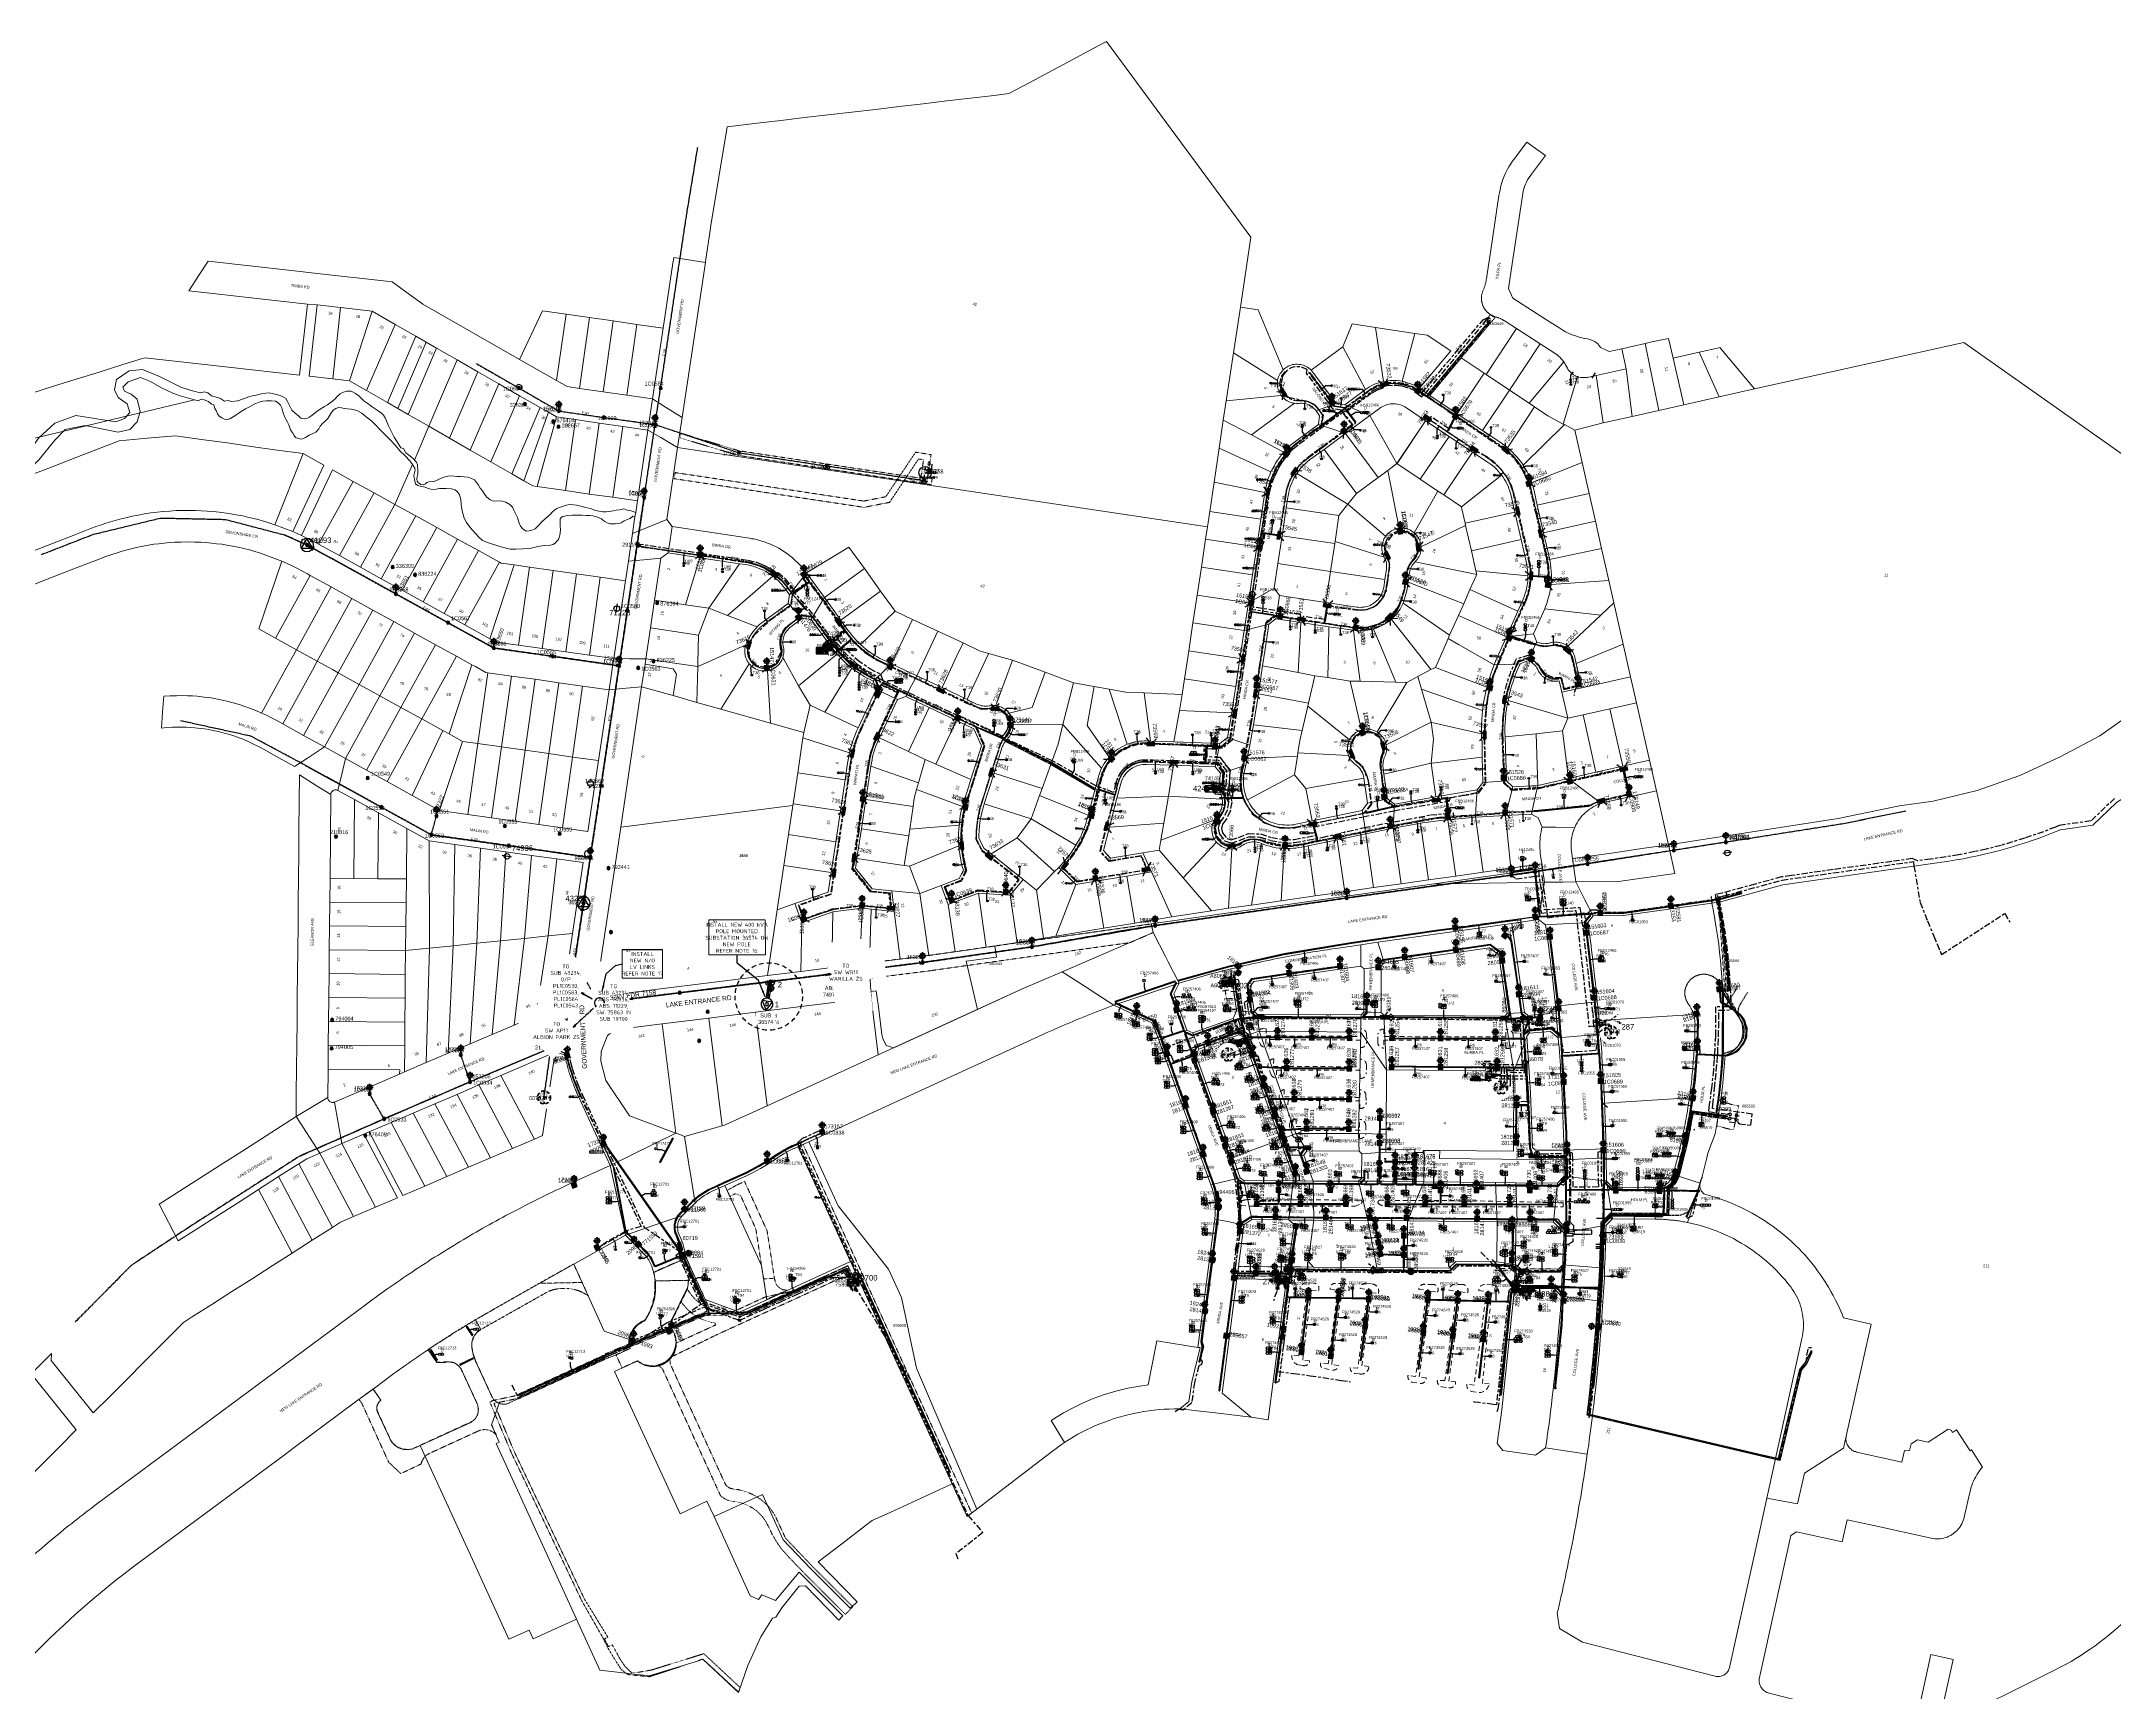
# Model space of a CAD drawing. Header units: metres. Extents: x 300268 to 302887, y 6172399 to 6173904.
# Drawn here: x 300551 to 301875, y 6172850 to 6173904 of the extents above; entities that cross this region are included whole.
import ezdxf
from ezdxf.enums import TextEntityAlignment as Align

# ---------------------------------------------------------------- set-up
doc = ezdxf.new("R2010")
doc.units = ezdxf.units.M
for name, pattern in [('Cable Exist OH', [1, 1, 0]), ('Cable Exist UG', [8.2, 4, -1.2, 1.8, -1.2]), ('Cable New OH', [6, 4, -2]), ('Dash', [5, 3, -2]), ('DASHED', [0.75, 0.5, -0.25]), ('HIDDEN', [0.375, 0.25, -0.125]), ('HIDDEN2', [0.1875, 0.125, -0.0625]), ('IECLdasha', [5, 3, -2])]:
    doc.linetypes.add(name, pattern=pattern)
doc.layers.get('0').update_dxf_attribs({"color": 6})
for name, color, linetype, lineweight in [('Cadastre Buildings_SP_EXT', 9, 'Continuous', 5), ('Cadastre Developer_SP_EXT', 9, 'Continuous', 5), ('Cadastre Land Parcels_SP_EXT', 9, 'Continuous', 5), ('Cadastre Other Property_SP_EXT', 9, 'HIDDEN', 5), ('Cadastre Roads_SP_EXT', 9, 'Continuous', 5)]:
    doc.layers.add(name, color=color, linetype=linetype, lineweight=lineweight)
for name, color, linetype in [('Duct_SP_EXT', 7, 'Continuous'), ('Equip_HV_EXT', 7, 'Continuous'), ('Equip_HV_NEW', 2, 'Continuous'), ('Equip_LV_EXT', 7, 'Continuous'), ('Equip_LV_NEW', 2, 'Continuous'), ('Equip_SL_EXT', 7, 'Continuous'), ('Equip_SP_HV_EXT', 7, 'Continuous'), ('Equip_SP_HV_NEW', 2, 'Continuous'), ('Equip_SP_LV_NEW', 2, 'Continuous'), ('Equip_SP_SL_EXT', 7, 'Continuous'), ('Equip_SP_SL_MOD', 3, 'Continuous'), ('Equip_TR_EXT', 7, 'Continuous'), ('Mains_HV_EXT', 7, 'Continuous'), ('Mains_HV_NEW_A43', 2, 'Continuous'), ('Mains_HV_NEW_Hardwired', 7, 'Continuous'), ('Mains_LV_EXT', 7, 'Continuous'), ('Mains_LV_NEW_E56', 2, 'Continuous'), ('Mains_LV_NEW_Hardwired', 2, 'Continuous'), ('Mains_SL_EXT', 7, 'Continuous'), ('Mains_TR_EXT', 7, 'Continuous'), ('Notes', 7, 'Continuous'), ('Notes_HV_MISC', 7, 'Continuous'), ('Notes_LV_MISC', 7, 'Continuous'), ('Notes_SL_MISC', 7, 'Continuous'), ('Notes_SP_MISC', 7, 'Continuous'), ('Notes_TR_MISC', 7, 'Continuous'), ('OH_Details_SP_MISC', 7, 'Continuous'), ('Sub_SP_EXT', 7, 'Continuous'), ('Sub_SP_HV_LV_EXT', 7, 'Continuous'), ('Sub_SP_TR_HV_LV_EXT', 7, 'Continuous'), ('SupportsOH_SP_TR_HV_LV_SL_EXT', 7, 'Continuous'), ('SupportsOH_SP_TR_HV_LV_SL_MOD', 3, 'Continuous'), ('SupportsOH_SP_TR_HV_LV_SL_NEW', 2, 'Continuous'), ('SupportsUG_SP_LV_EXT', 7, 'Continuous'), ('SupportsUG_SP_LV_SL_EXT', 7, 'Continuous'), ('Trench_SP_EXT', 7, 'Continuous')]:
    doc.layers.add(name, color=color, linetype=linetype)
doc.layers.add('UNKNOWN_FEATURES', color=1, linetype='DASHED', plot=False)
doc.styles.add('COLUMN_LABEL', font='arial.ttf')
doc.styles.add('HVSW_LABEL', font='arial.ttf')
doc.styles.add('iecARIAL', font='arial.ttf', dxfattribs={"height": 2})
doc.styles.add('iecISOCP', font='isocp.shx')
doc.styles.add('ieISOCP', font='isocp.shx')
doc.styles.add('IESYMBOL1', font='isocp.shx')
doc.styles.add('POLE_LABEL', font='arial.ttf')
doc.styles.add('SLCP_LABEL', font='arial.ttf', dxfattribs={"height": 3.5})
doc.styles.get("Standard").update_dxf_attribs({"font": 'arial.ttf'})
doc.styles.add('SWITCH_LABEL', font='arial.ttf', dxfattribs={"height": 2.5})
doc.linetypes.add('Cable E UG', pattern='A,6,-0.5,["E",Standard,S=1.7,R=0,X=0.5,Y=-1],-2.9', length=9.4)
doc.linetypes.add('Cable W', pattern='A,7.2,-0.3,["W",Standard,S=2.2,R=0,X=-0.15,Y=-1],-2.9', length=10.4)
doc.linetypes.add('Cable Z', pattern='A,7,-0.1,["Z",Standard,S=1.5,R=0,X=0.5,Y=-0.7],-2.4', length=9.5)
doc.dimstyles.get("Standard").update_dxf_attribs({"dimtxt": 0.18, "dimasz": 0.18, "dimexe": 0.18, "dimexo": 0.0625, "dimgap": 0.09, "dimtad": 0, "dimtih": 1, "dimtoh": 1, "dimdec": 4, "dimzin": 0, "dimdsep": 46, "dimtxsty": 'Standard', "dimcen": 0.09, "dimadec": 0, "dimazin": 0, "dimtfac": 1, "dimtdec": 4, "dimtofl": 0, "dimtmove": 0, "dimatfit": 3, "dimfxl": 1, "dimtolj": 1, "dimtzin": 0, "dimarcsym": 0})

# ---------------------------------------------------------------- blocks, each defined once
blk = doc.blocks.new('SUB_POLE_EXT')
blk.add_wipeout([(0, 4.2), (0.4, 4.2), (0.8, 4.1), (1.2, 4), (1.6, 3.9), (2, 3.7), (2.3, 3.5), (2.7, 3.3), (3, 3), (3.3, 2.7), (3.5, 2.3), (3.8, 1.9), (3.9, 1.6), (4, 1.2), (4.2, 0.6), (4.2, 0), (4.2, -0.6), (4.1, -1.1), (3.9, -1.6), (3.6, -2.2), (3.2, -2.7), (3, -3), (2.7, -3.3), (2.4, -3.5), (2, -3.7), (1.6, -3.9), (1.3, -4), (0.8, -4.1), (0.4, -4.2), (0, -4.2), (-0.4, -4.2), (-0.8, -4.1), (-1.2, -4), (-1.6, -3.9), (-2, -3.7), (-2.4, -3.5), (-2.7, -3.3), (-3, -3), (-3.2, -2.7), (-3.5, -2.3), (-3.7, -2), (-3.9, -1.6), (-4, -1.2), (-4.2, -0.8), (-4.2, -0.1), (-4.2, 0.4), (-4.1, 0.8), (-4, 1.3), (-3.9, 1.6), (-3.7, 2), (-3.5, 2.4), (-3.3, 2.7), (-3, 3), (-2.7, 3.3), (-2.3, 3.5), (-2, 3.7), (-1.6, 3.9), (-1.2, 4), (-0.8, 4.2), (-0.4, 4.2)])
blk.add_line((2.2, 0.5), (2.2, 0.5, 0))
blk.add_lwpolyline([(-4.2, 0, 1), (4.2, 0, 1)], format="xyb", close=True)
blk.add_lwpolyline([(2.1, 0.5), (0, 4.2), (-3.7, -2.1), (3.7, -2.1)], close=True)
for tag, height, flags, p in [('STREET_CODE', 0.2, 9, (1.5, 0)), ('ASSET_NUM', 3.5, 8, (2, 2)), ('CONSTRUCTED_VOLTAGE', 0.2, 9, (1.5, -0.2)), ('NO_PHASES', 0.2, 9, (1.5, -0.4)), ('OPERATING_VOLTAGE', 0.2, 9, (1.5, -0.6)), ('OPERATED_BY', 0.2, 9, (1.5, -0.8)), ('MAINTAINED_BY', 0.2, 9, (1.5, -1)), ('ORIENTATION', 0.2, 9, (1.5, -1.2)), ('OWNED_BY', 0.2, 9, (1.5, -1.4)), ('SECONDARY_VOLTAGE', 0.2, 9, (1.5, -1.6)), ('STATE', 0.2, 9, (1.5, -1.8)), ('SUBSTATION_TYPE', 0.2, 9, (1.5, -2)), ('USAGE', 0.2, 9, (1.5, -2.2)), ('LEGEND', 0.2, 9, (1.5, -2.4)), ('LOCATION', 0.2, 9, (1.5, -2.6)), ('STREETNAME', 0.2, 9, (1.5, -2.8)), ('SUBURB', 0.2, 9, (1.5, -3)), ('NOTES', 0.2, 9, (1.5, -3.2)), ('Z', 0.2, 1, (1.5, -3.4))]:
    blk.add_attdef(tag, text='', height=height, dxfattribs=dict(flags=flags)).set_placement(p, align=Align.MIDDLE_LEFT)
blk = doc.blocks.new('SUB_PADMOUNT_EXT')
for points in [[(0, 0), (-3.84, 1.92), (-3.84, -1.92)], [(0, 0), (3.84, 1.92), (3.84, -1.92)]]:
    blk.add_hatch(color=256).paths.add_polyline_path(points)
for p, q in [((3.84, 1.92), (-3.84, -1.92)), ((-3.84, 1.92), (3.84, -1.92))]:
    blk.add_line(p, q)
blk.add_lwpolyline([(-3.84, -1.92), (3.84, -1.92), (3.84, 1.92), (-3.84, 1.92)], close=True)
for tag, height, flags, p in [('STREET_CODE', 0.2, 9, (1.5, 0)), ('ASSET_NUM', 3.5, 8, (2, 2)), ('CONSTRUCTED_VOLTAGE', 0.2, 9, (1.5, -0.2)), ('OPERATING_VOLTAGE', 0.2, 9, (1.5, -0.6)), ('ORIENTATION', 0.2, 9, (1.5, -0.8)), ('OWNED_BY', 0.2, 9, (1.5, -1)), ('OPERATED_BY', 0.2, 9, (1.5, -1.2)), ('SECONDARY_VOLTAGE', 0.2, 9, (1.5, -1.6)), ('STATE', 0.2, 9, (1.5, -1.8)), ('SUBSTATION_TYPE', 0.2, 9, (1.5, -2.2)), ('STREETNAME', 0.2, 9, (1.5, -3)), ('SUBURB', 0.2, 9, (1.5, -3.2)), ('Z', 0.2, 1, (1.5, -3.6)), ('NO_PHASES', 0.2, 9, (1.5, -0.4)), ('MAINTAINED_BY', 0.2, 9, (1.5, -1.4)), ('PARENT', 0.2, 9, (1.5, -2)), ('USAGE', 0.2, 9, (1.5, -2.4)), ('LEGEND', 0.2, 9, (1.5, -2.6)), ('LOCATION', 0.2, 9, (1.5, -2.8)), ('NOTES', 0.2, 9, (1.5, -3.4))]:
    blk.add_attdef(tag, text='', height=height, dxfattribs=dict(flags=flags)).set_placement(p, align=Align.MIDDLE_LEFT)
blk = doc.blocks.new('SUB_COTTAGE_EXT')
blk.add_circle((0, 0), 4)
blk.add_text('COT', height=1.5).set_placement((0, 0), align=Align.MIDDLE)
for tag, height, flags, p in [('STREET_CODE', 0.2, 9, (1.5, 0)), ('ASSET_NUM', 2.5, 8, (2, 2)), ('CONSTRUCTED_VOLTAGE', 0.2, 9, (1.5, -0.2)), ('NO_PHASES', 0.2, 9, (1.5, -0.4)), ('OPERATING_VOLTAGE', 0.2, 9, (1.5, -0.6)), ('ORIENTATION', 0.2, 9, (1.5, -0.8)), ('OWNED_BY', 0.2, 9, (1.5, -1)), ('OPERATED_BY', 0.2, 9, (1.5, -1.2)), ('MAINTAINED_BY', 0.2, 9, (1.5, -1.4)), ('SECONDARY_VOLTAGE', 0.2, 9, (1.5, -1.6)), ('STATE', 0.2, 9, (1.5, -1.8)), ('PARENT', 0.2, 9, (1.5, -2)), ('SUBSTATION_TYPE', 0.2, 9, (1.5, -2.2)), ('USAGE', 0.2, 9, (1.5, -2.4)), ('LEGEND', 0.2, 9, (1.5, -2.6)), ('LOCATION', 0.2, 9, (1.5, -2.8)), ('STREETNAME', 0.2, 9, (1.5, -3)), ('SUBURB', 0.2, 9, (1.5, -3.2)), ('NOTES', 0.2, 9, (1.5, -3.4)), ('Z', 0.2, 1, (1.5, -3.6))]:
    blk.add_attdef(tag, text='', height=height, dxfattribs=dict(flags=flags)).set_placement(p, align=Align.MIDDLE_LEFT)
blk = doc.blocks.new('COLUMN_EXT')
blk.add_hatch(color=256).paths.add_polyline_path([(-1.5, 1.5), (-1.5, -1.5), (1.5, -1.5), (1.5, 1.5)])
blk.add_lwpolyline([(-1.5, -1.5), (1.5, -1.5), (1.5, 1.5), (-1.5, 1.5)], close=True)
for tag, height, style, flags, p in [('STRUCTURE_PLANT_NUMBER', 0.2, 'POLE_LABEL', 9, (1.8, 0)), ('ASSET_NUM', 2.5, 'COLUMN_LABEL', 8, (2, 2)), ('STREET_CODE', 0.2, 'COLUMN_LABEL', 9, (1.8, -0.2))]:
    blk.add_attdef(tag, text='', height=height, dxfattribs=dict(style=style, flags=flags)).set_placement(p, align=Align.MIDDLE_LEFT)
at = {"flags": 9}
for tag, p in [('COLUMN_TYPE', (1.8, -0.4)), ('OWNED_BY', (1.8, -0.6)), ('STATE', (1.8, -0.8)), ('USAGE', (1.8, -1)), ('LEGEND', (1.8, -1.2)), ('LOCATION', (1.8, -1.4)), ('STREETNAME', (1.8, -1.6)), ('SUBURB', (1.8, -1.8)), ('NOTES', (1.8, -2))]:
    blk.add_attdef(tag, text='', height=0.2, dxfattribs=at).set_placement(p, align=Align.MIDDLE_LEFT)
at = {"flags": 1}
blk.add_attdef('Z', (1.8, -2.4), '', height=0.2, dxfattribs=at)
blk = doc.blocks.new('PILLAR_EXT')
blk.add_hatch(color=256).paths.add_polyline_path([(-2.475, 0.99), (-2.475, -0.99), (2.475, -0.99), (2.475, 0.99)])
blk.add_lwpolyline([(-2.475, -0.99), (2.475, -0.99), (2.475, 0.99), (-2.475, 0.99)], close=True)
for tag, p, flags in [('OWNED_BY', (0, -0.2), 9), ('STATE', (0, -0.4), 9), ('SUPPORT_TYPE', (0, -0.6), 9), ('STREETNAME', (0, -1.8), 9), ('SUBURB', (0, -2), 1), ('USAGE', (0, -0.8), 9), ('LEGEND', (0, -1), 9), ('LOCATION', (0, -1.2), 9), ('NOTES', (0, -1.4), 9), ('PARENT', (0, -1.6), 9)]:
    blk.add_attdef(tag, p, '', height=0.2, dxfattribs=dict(flags=flags))
at = {"style": 'iecARIAL', "flags": 8}
blk.add_attdef('ASSET_NUM', (1.5, 3.5), '', height=2.5, dxfattribs=at)
blk = doc.blocks.new('DUCT_EXT')
blk.add_circle((0, 0.8), 0.8)
at = {"flags": 1}
blk.add_attdef('Z', (0, 0), '', height=0.2, dxfattribs=at)
at = {"flags": 9}
for tag, p in [('DUCT_CODE', (0, 0)), ('XSECT_TYPE', (0, -0.2)), ('FB_REFERENCE', (0, -0.4)), ('STATE', (0, -0.6)), ('NOTES', (0, -0.8))]:
    blk.add_attdef(tag, text='', height=0.2, dxfattribs=at).set_placement(p, align=Align.MIDDLE_LEFT)
blk = doc.blocks.new('LV_OH_LINKS_DISTFUSE_EXT')
for p, q in [((0, 0), (0.96, 0)), ((3.84, 0), (4.8, 0))]:
    blk.add_line(p, q)
blk.add_lwpolyline([(3.84, -1.2), (3.84, 1.2), (0.96, -1.2), (0.96, 1.2)], close=True)
at = {"flags": 9}
for tag, p in [('ACTUAL_STATUS', (0, 0)), ('CONSTRUCTED_VOLTAGE', (0, -0.2)), ('OPERATING_VOLTAGE', (0, -0.6)), ('ORIENTATION', (0, -0.8)), ('OWNED_BY', (0, -1)), ('STATE', (0, -1.2)), ('SWITCH_TYPE', (0, -1.4)), ('NO_PHASES', (0, -0.4)), ('USAGE', (0, -1.6)), ('NOTES', (0, -1.8))]:
    blk.add_attdef(tag, text='', height=0.2, dxfattribs=at).set_placement(p, align=Align.MIDDLE_LEFT)
at = {"flags": 1}
blk.add_attdef('Z', (0, 0), '', height=0.2, dxfattribs=at)
blk = doc.blocks.new('SL_LANTERN_EXT')
at = {"lineweight": 40}
for p, q in [((-2.3, 4.2), (2.2, 4.2)), ((-1.5, 5.7), (-1.1, 5.3)), ((-1.5, 2.8), (-1.1, 3.2)), ((0, 2), (0, 6.5)), ((0, 0), (0, 2.7)), ((1.5, 5.7), (1.1, 5.3)), ((1.5, 2.8), (1.1, 3.2))]:
    blk.add_line(p, q, dxfattribs=at)
blk.add_circle((0, 4.2), 1.5, dxfattribs=at)
at = {"style": 'iecARIAL', "flags": 8}
blk.add_attdef('ASSET_NUM', (1.5, 1.5), '', height=2.5, dxfattribs=at)
for tag, p, height, flags in [('CONSTRUCTED_VOLTAGE', (1, -0.7), 0.2, 9), ('CONTROL_TYPE', (1, -0.9), 0.2, 9), ('LANTERN_PURPOSE', (1, -1.1), 0.2, 9), ('LANTERN_TYPE', (1, -1.3), 0.2, 9), ('NO_PHASES', (1, -1.5), 0.2, 9), ('OPERATING_VOLTAGE', (1, -1.7), 0.2, 9), ('ORIENTATION', (1, -1.9), 0.2, 9), ('OWNED_BY', (1, -2.1), 0.2, 9), ('STATE', (1, -2.3), 0.2, 9), ('USAGE', (1, -2.5), 0.2, 9), ('CEXIST', (1, -2.7), 0.2, 9), ('CNEW', (1, -2.9), 0.2, 9), ('CNUMBER', (1, -3.1), 0.2, 9), ('CREMOVE', (1, -3.3), 0.2, 9), ('CREPLACE', (1, -3.5), 0.2, 9), ('LKINGHEIGHT', (1, -3.7), 0.2, 9), ('LBRACKET', (1, -3.9), 0.2, 9), ('LBRACKETVOCAB', (1, -4.1), 0.2, 9), ('LCATEGORY', (1, -4.3), 0.2, 9), ('LCHARGE1', (1, -4.5), 0.2, 9), ('LCHARGE1PERCENT', (1, -4.7), 0.2, 9), ('LCHARGE2', (1, -4.9), 0.2, 9), ('LCHARGE2PERCENT', (1, -5.1), 0.2, 9), ('LCHARGE3', (1, -5.3), 0.2, 9), ('LCHARGE3PERCENT', (1, -5.5), 0.2, 9), ('LEXIST', (1, -5.7), 0.2, 9), ('LLAMP', (1, -5.9), 0.2, 9), ('LLAMPVOCAB', (1, -6.1), 0.2, 9), ('LMAST', (1, -6.3), 0.2, 9), ('LMASTVOCAB', (1, -6.5), 0.2, 9), ('LNEW', (1, -6.7), 0.2, 9), ('LANTNUMBER', (1, -6.9), 0.2, 9), ('LOUTREACH', (1, -7.3), 0.2, 9), ('LOUTREACHVOCAB', (1, -7.5), 0.2, 9), ('LRATECODE', (1, -7.7), 0.2, 9), ('LREMOVE', (1, -7.9), 0.2, 9), ('LREPLACE', (1, -8.1), 0.2, 9), ('LTYPE', (1, -8.3), 0.2, 9), ('LTYPEVOCAB', (1, -8.5), 0.2, 9), ('LEGEND', (1, -8.7), 0.2, 9), ('LOCATION', (1, -8.9), 0.2, 9), ('NOTES', (1, -9.1), 0.2, 9), ('STREETNAME', (1, -9.3), 0.2, 9), ('SUBURB', (1, -9.5), 0.2, 1), ('LNUMBER', (2.2, -3.3), 2.5, 8)]:
    blk.add_attdef(tag, p, '', height=height, dxfattribs=dict(flags=flags))
blk = doc.blocks.new('SL_NIGHTWATCH_EXT')
at = {"lineweight": 40}
h = blk.add_hatch(color=256, dxfattribs=at)
h.paths.add_polyline_path([(0.4, 2, 0.098491), (-0.4, 2), (-0.2, 1, -0.098491), (0.2, 1)])
h.paths.add_polyline_path([(0.6, 0.8, -0.098491), (0.8, 0.6), (1.7, 1.1, 0.098491), (1.1, 1.7)])
h.paths.add_polyline_path([(1, 0.2, -0.098491), (1, -0.2), (2, -0.4, 0.098491), (2, 0.4)])
h.paths.add_polyline_path([(0.8, -0.6, -0.098491), (0.6, -0.8), (1.1, -1.7, 0.098491), (1.7, -1.1)])
h.paths.add_polyline_path([(-0.2, -1), (-0.4, -2, 0.098491), (0.4, -2), (0.2, -1, -0.098491)])
h.paths.add_polyline_path([(-0.8, -0.6), (-1.7, -1.1, 0.098491), (-1.1, -1.7), (-0.6, -0.8, -0.098491)])
h.paths.add_polyline_path([(-1, 0.2), (-2, 0.4, 0.098491), (-2, -0.4), (-1, -0.2, -0.098491)])
h.paths.add_polyline_path([(-1.1, 1.7, 0.098491), (-1.7, 1.1), (-0.8, 0.6, -0.098491), (-0.6, 0.8)])
for p, q in [((-1.2, 1.6), (-1.2, 1.6, 0)), ((-1.1, 1.6), (-1.1, 1.6, 0)), ((1.1, 1.6), (1.1, 1.6, 0)), ((-0.9, -0.6), (-0.9, -0.6, 0)), ((0.8, -0.6), (0.8, -0.6, 0)), ((1.1, -1.6), (1.1, -1.6, 0)), ((2, -0.4), (2, -0.4, 0))]:
    blk.add_line(p, q, dxfattribs=at)
for points in [[(-1, 0.2, 0.098491), (-1, -0.2), (-2, -0.4, -0.098491), (-2, 0.4)], [(-0.6, 0.8, 0.098491), (-0.8, 0.6), (-1.7, 1.1, -0.098491), (-1.1, 1.7)], [(-0.2, 1, -0.098491), (0.2, 1), (0.4, 2, 0.098491), (-0.4, 2)], [(0.8, 0.6), (1.7, 1.1, 0.098491), (1.1, 1.7), (0.6, 0.8, -0.098491)], [(1, -0.2), (2, -0.4, 0.098491), (2, 0.4), (1, 0.2, -0.098491)], [(-0.8, -0.6, 0.098491), (-0.6, -0.8), (-1.1, -1.7, -0.098491), (-1.7, -1.1)], [(0.2, -1), (0.4, -2, -0.098491), (-0.4, -2), (-0.2, -1, 0.098491)], [(0.6, -0.8), (1.1, -1.7, 0.098491), (1.7, -1.1), (0.8, -0.6, -0.098491)]]:
    blk.add_lwpolyline(points, format="xyb", close=True, dxfattribs=at)
blk.add_circle((0, 0), 1, dxfattribs=at)
blk = doc.blocks.new('POLE_EXT')
blk.add_hatch(color=256).paths.add_polyline_path([(-1, 0, 1), (1, 0, 1)])
blk.add_lwpolyline([(-1, 0, 1), (1, 0, 1)], format="xyb", close=True)
for tag, height, flags, p in [('pNumber', 2.5, 8, (-17.8, 2.1)), ('OWNED_BY', 0.2, 9, (1.4, -0.4)), ('PARENT', 0.2, 9, (1.4, -0.6)), ('SPECIAL_USE', 0.2, 9, (1.4, -0.8)), ('STATE', 0.2, 9, (1.4, -1)), ('USAGE', 0.2, 9, (1.4, -1.2)), ('cLV', 0.2, 9, (1.4, -1.4)), ('hDepth', 0.2, 9, (1.4, -1.6)), ('hDia', 0.2, 9, (1.4, -1.8)), ('cHV', 0.2, 9, (1.4, -2)), ('LBRACKET', 0.2, 9, (1.4, -2.2)), ('LExisting', 0.2, 9, (1.4, -2.4)), ('LANTNUMBER', 0.2, 9, (1.4, -2.6)), ('LOther', 0.2, 9, (1.4, -2.8)), ('LRemove', 0.2, 9, (1.4, -3)), ('LEGEND', 0.2, 9, (1.4, -3.2)), ('cLinedev', 0.2, 9, (1.4, -3.4)), ('LOCATION', 0.2, 9, (1.4, -3.6)), ('pExisting', 0.2, 9, (1.4, -3.8)), ('PFNUMBER', 0.2, 9, (1.4, -4)), ('NEWPFNUMBER', 0.2, 9, (1.4, -4.2)), ('pFooting', 0.2, 9, (1.4, -4.4)), ('pNew', 0.2, 9, (1.4, -4.6)), ('pRelocate', 0.2, 9, (1.4, -5)), ('pRemove', 0.2, 9, (1.4, -5.2)), ('pReplace', 0.2, 9, (1.4, -5.4)), ('pStay', 0.2, 9, (1.4, -5.6)), ('pType', 0.2, 9, (1.4, -5.8)), ('cspan', 0.2, 9, (1.4, -6)), ('STREETNAME', 0.2, 9, (1.4, -6.2)), ('SUBURB', 0.2, 9, (1.4, -6.4)), ('NOTES', 0.2, 9, (1.4, -6.6)), ('MAINTAINED_BY', 0.2, 9, (1.4, -6.8)), ('OPERATED_BY', 0.2, 9, (1.4, -7))]:
    blk.add_attdef(tag, text='', height=height, dxfattribs=dict(flags=flags)).set_placement(p, align=Align.MIDDLE_LEFT)
at = {"style": 'POLE_LABEL'}
for tag, height, flags, p in [('STRUCTURE_PLANT_NUMBER', 0.2, 9, (1.4, 0)), ('ASSET_NUM', 2.5, 8, (2, 2)), ('STREET_CODE', 0.2, 9, (1.4, -0.2))]:
    blk.add_attdef(tag, text='', height=height, dxfattribs=dict(at, flags=flags)).set_placement(p, align=Align.MIDDLE_LEFT)
at = {"flags": 1}
blk.add_attdef('Z', (1.4, -7.3), '', height=0.2, dxfattribs=at)
blk = doc.blocks.new('LV_STJ_EXT')
h = blk.add_hatch(color=256)
edge = h.paths.add_edge_path()
edge.add_ellipse((-0.6, 0.1), major_axis=(0.226, 0.226), ratio=1, start_angle=45, end_angle=135)
edge.add_line((-0.9, 0.1), (-0.9, -0.1))
edge.add_ellipse((-0.6, -0.1), major_axis=(0.226, 0.226), ratio=1, start_angle=135, end_angle=225)
edge.add_line((-0.6, -0.5), (0.6, -0.5))
edge.add_ellipse((0.6, -0.1), major_axis=(-0.226, 0.226), ratio=1, start_angle=135, end_angle=225)
edge.add_line((0.9, -0.1), (0.9, 0.1))
edge.add_ellipse((0.6, 0.1), major_axis=(-0.226, 0.226), ratio=1, start_angle=225, end_angle=315)
edge.add_line((0.6, 0.5), (-0.6, 0.5))
blk.add_lwpolyline([(-0.9, 0.1), (-0.9, -0.1, 0.414214), (-0.6, -0.5), (0.6, -0.5, 0.414214), (0.9, -0.1), (0.9, 0.1, 0.414214), (0.6, 0.5), (-0.6, 0.5, 0.414214)], format="xyb", close=True)
at = {"flags": 1}
blk.add_attdef('Z', (0, 0), '', height=0.2, dxfattribs=at)
at = {"flags": 9}
for tag, p in [('ORIENTATION', (0, 0)), ('USAGE', (0, -0.2)), ('LEGEND', (0, -0.4)), ('NOTES', (0, -0.6))]:
    blk.add_attdef(tag, text='', height=0.2, dxfattribs=at).set_placement(p, align=Align.MIDDLE_LEFT)
blk = doc.blocks.new('HV_STJ_EXT')
h = blk.add_hatch(color=256)
edge = h.paths.add_edge_path()
edge.add_ellipse((-0.6, 0.1), major_axis=(0.226, 0.226), ratio=1, start_angle=45, end_angle=135)
edge.add_line((-0.9, 0.1), (-0.9, -0.1))
edge.add_ellipse((-0.6, -0.1), major_axis=(0.226, 0.226), ratio=1, start_angle=135, end_angle=225)
edge.add_line((-0.6, -0.5), (0.6, -0.5))
edge.add_ellipse((0.6, -0.1), major_axis=(-0.226, 0.226), ratio=1, start_angle=135, end_angle=225)
edge.add_line((0.9, -0.1), (0.9, 0.1))
edge.add_ellipse((0.6, 0.1), major_axis=(-0.226, 0.226), ratio=1, start_angle=225, end_angle=315)
edge.add_line((0.6, 0.5), (-0.6, 0.5))
blk.add_lwpolyline([(-0.9, 0.1), (-0.9, -0.1, 0.414214), (-0.6, -0.5), (0.6, -0.5, 0.414214), (0.9, -0.1), (0.9, 0.1, 0.414214), (0.6, 0.5), (-0.6, 0.5, 0.414214)], format="xyb", close=True)
for tag, flags, p in [('ORIENTATION', 9, (1.5, 0)), ('USAGE', 9, (1.5, -0.2)), ('LEGEND', 9, (1.5, -0.4)), ('NOTES', 9, (1.5, -0.6)), ('Z', 1, (1.5, -0.8))]:
    blk.add_attdef(tag, text='', height=0.2, dxfattribs=dict(flags=flags)).set_placement(p, align=Align.MIDDLE_LEFT)
blk = doc.blocks.new('SL_STJ_EXT')
h = blk.add_hatch(color=256)
edge = h.paths.add_edge_path()
edge.add_ellipse((-0.6, 0.1), major_axis=(0.226, 0.226), ratio=1, start_angle=45, end_angle=135)
edge.add_line((-0.9, 0.1), (-0.9, -0.1))
edge.add_ellipse((-0.6, -0.1), major_axis=(0.226, 0.226), ratio=1, start_angle=135, end_angle=225)
edge.add_line((-0.6, -0.5), (0.6, -0.5))
edge.add_ellipse((0.6, -0.1), major_axis=(-0.226, 0.226), ratio=1, start_angle=135, end_angle=225)
edge.add_line((0.9, -0.1), (0.9, 0.1))
edge.add_ellipse((0.6, 0.1), major_axis=(-0.226, 0.226), ratio=1, start_angle=225, end_angle=315)
edge.add_line((0.6, 0.5), (-0.6, 0.5))
blk.add_lwpolyline([(-0.9, 0.1), (-0.9, -0.1, 0.414214), (-0.6, -0.5), (0.6, -0.5, 0.414214), (0.9, -0.1), (0.9, 0.1, 0.414214), (0.6, 0.5), (-0.6, 0.5, 0.414214)], format="xyb", close=True)
at = {"flags": 1}
blk.add_attdef('Z', (0, 0), '', height=0.2, dxfattribs=at)
at = {"flags": 9}
for tag, p in [('ORIENTATION', (0, 0)), ('USAGE', (0, -0.2)), ('LEGEND', (0, -0.4)), ('NOTES', (0, -0.6))]:
    blk.add_attdef(tag, text='', height=0.2, dxfattribs=at).set_placement(p, align=Align.MIDDLE_LEFT)
blk = doc.blocks.new('LV_UG_DFUSE_CLOSED_EXT')
for points in [[(1, 0), (0, 0)], [(5, -0.7), (2.2, 0.7)], [(5, 0.7), (2.2, -0.7)], [(6.2, 0), (7.2, 0)]]:
    blk.add_lwpolyline(points)
for centre in [(1.8, 0), (5.4, 0)]:
    blk.add_circle(centre, 0.8)
at = {"flags": 1}
blk.add_attdef('Z', (0, 0), '', height=0.2, dxfattribs=at)
at = {"flags": 9}
for tag, p in [('ACTUAL_STATUS', (0, 0)), ('CONSTRUCTED_VOLTAGE', (0, -0.2)), ('NO_PHASES', (0, -0.4)), ('OPERATING_VOLTAGE', (0, -0.6)), ('ORIENTATION', (0, -0.8)), ('STATE', (0, -1)), ('SWITCH_TYPE', (0, -1.2)), ('USAGE', (0, -1.4)), ('NOTES', (0, -1.6))]:
    blk.add_attdef(tag, text='', height=0.2, dxfattribs=at).set_placement(p, align=Align.MIDDLE_LEFT)
blk = doc.blocks.new('LV_UG_LINKS_OPEN_EXT')
for p, q in [((-0.2, 1.5), (-0.2, 2.2)), ((0.2, 1.5), (0.2, 2.2)), ((-0.2, -1.5), (-0.2, -2.2)), ((0.2, -1.5), (0.2, -2.2))]:
    blk.add_line(p, q)
at = {"flags": 1}
blk.add_attdef('Z', (0, 0), '', height=0.2, dxfattribs=at)
at = {"flags": 9}
for tag, p in [('ACTUAL_STATUS', (0, 0)), ('CONSTRUCTED_VOLTAGE', (0, -0.2)), ('NO_PHASES', (0, -0.4)), ('OPERATING_VOLTAGE', (0, -0.6)), ('ORIENTATION', (0, -0.8)), ('STATE', (0, -1)), ('SWITCH_TYPE', (0, -1.2)), ('USAGE', (0, -1.4)), ('NOTES', (0, -1.6))]:
    blk.add_attdef(tag, text='', height=0.2, dxfattribs=at).set_placement(p, align=Align.MIDDLE_LEFT)
blk.add_wipeout([(-0.2, 1.5), (-0.4, 1.4), (-0.6, 1.4), (-0.8, 1.3), (-0.9, 1.2), (-1.1, 1), (-1.2, 0.9), (-1.3, 0.7), (-1.4, 0.6), (-1.4, 0.4), (-1.5, 0.2), (-1.5, 0), (-1.5, -0.2), (-1.5, -0.3), (-1.4, -0.5), (-1.3, -0.7), (-1.2, -0.9), (-1.1, -1), (-1, -1.1), (-0.8, -1.2), (-0.7, -1.3), (-0.5, -1.4), (-0.3, -1.5), (-0.1, -1.5), (0.1, -1.5), (0.2, -1.5), (0.4, -1.4), (0.6, -1.4), (0.8, -1.3), (0.9, -1.2), (1.1, -1), (1.2, -0.9), (1.3, -0.7), (1.4, -0.6), (1.4, -0.4), (1.5, -0.2), (1.5, 0), (1.5, 0.2), (1.5, 0.3), (1.4, 0.5), (1.3, 0.7), (1.2, 0.9), (1.1, 1), (1, 1.1), (0.8, 1.2), (0.7, 1.3), (0.5, 1.4), (0.3, 1.5), (0.1, 1.5), (-0.1, 1.5)])
blk.add_lwpolyline([(0, -1.5, 1), (0, 1.5, 1)], format="xyb", close=True)
blk = doc.blocks.new('LV_UG_LINKS_CLOSED_EXT')
blk.add_wipeout([(-1.1, 1.1), (-1.2, 0.9), (-1.3, 0.8), (-1.4, 0.6), (-1.4, 0.4), (-1.5, 0.2), (-1.5, 0), (-1.5, -0.1), (-1.5, -0.3), (-1.4, -0.5), (-1.3, -0.7), (-1.2, -0.8), (-1.1, -1), (-1, -1.1), (-0.8, -1.2), (-0.7, -1.3), (-0.5, -1.4), (-0.3, -1.5), (-0.1, -1.5), (0, -1.5), (0.2, -1.5), (0.4, -1.4), (0.6, -1.4), (0.8, -1.3), (0.9, -1.2), (1.1, -1.1), (1.2, -0.9), (1.3, -0.8), (1.4, -0.6), (1.4, -0.4), (1.5, -0.2), (1.5, 0), (1.5, 0.1), (1.5, 0.3), (1.4, 0.5), (1.3, 0.7), (1.2, 0.8), (1.1, 1), (1, 1.1), (0.8, 1.2), (0.7, 1.3), (0.5, 1.4), (0.3, 1.5), (0.1, 1.5), (0, 1.5), (-0.2, 1.5), (-0.4, 1.4), (-0.6, 1.4), (-0.8, 1.3), (-0.9, 1.2)])
for p, q in [((-0.2, -1.5), (-0.2, 1.5)), ((0.2, -1.5), (0.2, 1.5))]:
    blk.add_line(p, q)
blk.add_circle((0, 0), 1.5)
at = {"flags": 1}
blk.add_attdef('Z', (0, 0), '', height=0.2, dxfattribs=at)
at = {"flags": 9}
for tag, p in [('ACTUAL_STATUS', (0, 0)), ('CONSTRUCTED_VOLTAGE', (0, -0.2)), ('NO_PHASES', (0, -0.4)), ('OPERATING_VOLTAGE', (0, -0.6)), ('ORIENTATION', (0, -0.8)), ('STATE', (0, -1)), ('SWITCH_TYPE', (0, -1.2)), ('USAGE', (0, -1.4)), ('NOTES', (0, -1.6))]:
    blk.add_attdef(tag, text='', height=0.2, dxfattribs=at).set_placement(p, align=Align.MIDDLE_LEFT)
blk = doc.blocks.new('HV_ABS_OPEN_EXT')
for p, q in [((-3, 6.9), (-1.8, 6.9)), ((1.8, 6.9), (3, 6.9))]:
    blk.add_line(p, q)
blk.add_circle((0, 6.9), 1.8)
for tag, height, flags, p in [('STREET_CODE', 0.2, 9, (1.5, 0)), ('ASSET_NUM', 2.5, 8, (2, 2)), ('ACTUAL_STATUS', 0.2, 9, (1.5, -0.2)), ('CONSTRUCTED_VOLTAGE', 0.2, 9, (1.5, -0.4)), ('NO_PHASES', 0.2, 9, (1.5, -0.6)), ('OPERATING_VOLTAGE', 0.2, 9, (1.5, -0.8)), ('ORIENTATION', 0.2, 9, (1.5, -1)), ('OWNED_BY', 0.2, 9, (1.5, -1.2)), ('STATE', 0.2, 9, (1.5, -1.4)), ('SWITCH_TYPE', 0.2, 9, (1.5, -1.6)), ('USAGE', 0.2, 9, (1.5, -1.8)), ('LEGEND', 0.2, 9, (1.5, -2)), ('LOCATION', 0.2, 9, (1.5, -2.2)), ('STREETNAME', 0.2, 9, (1.5, -2.4)), ('SUBURB', 0.2, 9, (1.5, -2.6)), ('NOTES', 0.2, 9, (1.5, -2.8)), ('MAINTAINED_BY', 0.2, 9, (1.5, -3)), ('OPERATED_BY', 0.2, 9, (1.5, -3.2)), ('LABEL_ALIGNMENT', 0.2, 9, (1.5, -3.4)), ('Z', 0.2, 1, (1.5, -3.6))]:
    blk.add_attdef(tag, text='', height=height, dxfattribs=dict(flags=flags)).set_placement(p, align=Align.MIDDLE_LEFT)
blk = doc.blocks.new('HV_ABS_CLOSED_EXT')
blk.add_line((-3, 6.9), (3, 6.9))
blk.add_circle((0, 6.9), 1.8)
at = {"flags": 1}
blk.add_attdef('Z', (0, 0), '', height=0.2, dxfattribs=at)
at = {"style": 'HVSW_LABEL'}
for tag, height, flags, p in [('ASSET_NUM', 3.5, 8, (2, 2)), ('STREET_CODE', 0.2, 9, (0, -0.2))]:
    blk.add_attdef(tag, text='', height=height, dxfattribs=dict(at, flags=flags)).set_placement(p, align=Align.MIDDLE_LEFT)
at = {"flags": 9}
for tag, p in [('ACTUAL_STATUS', (0, -0.4)), ('CONSTRUCTED_VOLTAGE', (0, -0.6)), ('NO_PHASES', (0, -0.8)), ('OPERATING_VOLTAGE', (0, -1)), ('ORIENTATION', (0, -1.2)), ('OWNED_BY', (0, -1.4)), ('STATE', (0, -1.6)), ('SWITCH_TYPE', (0, -1.8)), ('USAGE', (0, -2)), ('LEGEND', (0, -2.2)), ('LOCATION', (0, -2.4)), ('STREETNAME', (0, -2.6)), ('SUBURB', (0, -2.8)), ('NOTES', (0, -3))]:
    blk.add_attdef(tag, text='', height=0.2, dxfattribs=at).set_placement(p, align=Align.MIDDLE_LEFT)
blk = doc.blocks.new('SWG_HOLEC_SU_EXT')
blk.add_line((1.8, -2), (5.8, -2))
for points in [[(1, 0), (0, 0)], [(6.6, 0), (7.6, 0)]]:
    blk.add_lwpolyline(points)
for points in [[(1.8, -0.8, 1), (1.8, 0.8, 1)], [(5.8, -0.8, 1), (5.8, 0.8, 1)]]:
    blk.add_lwpolyline(points, format="xyb", close=True)
at = {"style": 'SWITCH_LABEL', "flags": 8}
blk.add_attdef('ASSET_NUM', text='', height=2.5, rotation=179.9544, dxfattribs=at).set_placement((-2.4, 0), align=Align.MIDDLE_LEFT)
at = {"flags": 1}
blk.add_attdef('Z', (0, 0), '', height=0.2, dxfattribs=at)
at = {"style": 'SWITCH_LABEL', "flags": 9}
blk.add_attdef('STREET_CODE', text='', height=0.2, dxfattribs=at).set_placement((0, -0.2), align=Align.MIDDLE_LEFT)
at = {"flags": 9}
for tag, p in [('ACTUAL_STATUS', (0, -0.4)), ('CONSTRUCTED_VOLTAGE', (0, -0.6)), ('NO_PHASES', (0, -0.8)), ('OPERATING_VOLTAGE', (0, -1)), ('ORIENTATION', (0, -1.2)), ('OWNED_BY', (0, -1.4)), ('PARENT', (0, -1.6)), ('STATE', (0, -1.8)), ('SWITCH_TYPE', (0, -2)), ('USAGE', (0, -2.2)), ('LOCATION', (0, -2.4)), ('STREETNAME', (0, -2.6)), ('SUBURB', (0, -2.8)), ('NOTES', (0, -3))]:
    blk.add_attdef(tag, text='', height=0.2, dxfattribs=at).set_placement(p, align=Align.MIDDLE_LEFT)
blk = doc.blocks.new('SWG_HOLEC_SU_NO_EXT')
blk.add_line((1.8, -2), (5.8, -2))
for points in [[(1, 0), (0, 0)], [(6.6, 0), (7.6, 0)]]:
    blk.add_lwpolyline(points)
for points in [[(1.8, -0.8, 1), (1.8, 0.8, 1)], [(5.8, -0.8, 1), (5.8, 0.8, 1)]]:
    blk.add_lwpolyline(points, format="xyb", close=True)
at = {"insert": (5.3, -3.6), "char_height": 1.4, "width": 3.886, "attachment_point": 1, "rotation": 180}
blk.add_mtext('{\\fArial|b0|i0|c0|p34;N/O}', dxfattribs=at)
at = {"style": 'SWITCH_LABEL', "flags": 8}
blk.add_attdef('ASSET_NUM', text='', height=2.5, rotation=179.9544, dxfattribs=at).set_placement((-2.4, 0), align=Align.MIDDLE_LEFT)
at = {"flags": 1}
blk.add_attdef('Z', (0, 0), '', height=0.2, dxfattribs=at)
at = {"style": 'SWITCH_LABEL', "flags": 9}
blk.add_attdef('STREET_CODE', text='', height=0.2, dxfattribs=at).set_placement((0, -0.2), align=Align.MIDDLE_LEFT)
at = {"flags": 9}
for tag, p in [('ACTUAL_STATUS', (0, -0.4)), ('CONSTRUCTED_VOLTAGE', (0, -0.6)), ('NO_PHASES', (0, -0.8)), ('OPERATING_VOLTAGE', (0, -1)), ('ORIENTATION', (0, -1.2)), ('OWNED_BY', (0, -1.4)), ('PARENT', (0, -1.6)), ('STATE', (0, -1.8)), ('SWITCH_TYPE', (0, -2)), ('USAGE', (0, -2.2)), ('LOCATION', (0, -2.4)), ('STREETNAME', (0, -2.6)), ('SUBURB', (0, -2.8)), ('NOTES', (0, -3))]:
    blk.add_attdef(tag, text='', height=0.2, dxfattribs=at).set_placement(p, align=Align.MIDDLE_LEFT)
blk = doc.blocks.new('End Shackle_EXT')
blk.add_wipeout([(0, 0.3), (1.8, 0.3), (1.8, -0.3), (0, -0.3)])
blk.add_line((1.8, -1), (1.8, 1))
at = {"flags": 1}
blk.add_attdef('Z', (0, 0), '', height=0.2, dxfattribs=at)
at = {"flags": 9}
for tag, p in [('CONNECTOR_TYPE', (0, 0)), ('CONSTRUCTED_VOLTAGE', (0, -0.2)), ('NO_PHASES', (0, -0.4)), ('OPERATING_VOLTAGE', (0, -0.6)), ('ORIENTATION', (0, -0.8)), ('OWNED_BY', (0, -1)), ('STATE', (0, -1.2)), ('USAGE', (0, -1.4)), ('NOTES', (0, -1.6))]:
    blk.add_attdef(tag, text='', height=0.2, dxfattribs=at).set_placement(p, align=Align.MIDDLE_LEFT)
blk = doc.blocks.new('CABLE_LARGE_EXT')
h = blk.add_hatch(color=256)
edge = h.paths.add_edge_path()
edge.add_arc((0, 0.5), 0.55, 0, 360)
blk.add_circle((0, 0.5), 0.55)
at = {"flags": 1}
blk.add_attdef('Z', (0, 0), '', height=0.2, dxfattribs=at)
at = {"flags": 9}
for tag, p in [('COND_CODE', (0, 0)), ('FB_REFERENCE', (0, -0.2)), ('STATE', (0, -0.4)), ('XSECT_SIZE', (0, -0.6)), ('NOTES', (0, -0.8))]:
    blk.add_attdef(tag, text='', height=0.2, dxfattribs=at).set_placement(p, align=Align.MIDDLE_LEFT)
blk = doc.blocks.new('SLCP_ZELL_EXT')
blk.add_wipeout([(-0.2, 7.5), (-0.7, 7.5), (-1.2, 7.4), (-1.6, 7.3), (-2.1, 7.2), (-2.5, 7.1), (-3, 6.9), (-3.4, 6.7), (-3.8, 6.5), (-4.2, 6.2), (-4.6, 5.9), (-5, 5.6), (-5.3, 5.3), (-5.6, 5), (-5.9, 4.6), (-6.2, 4.2), (-6.5, 3.8), (-6.7, 3.4), (-6.9, 3), (-7.1, 2.5), (-7.2, 2.1), (-7.3, 1.6), (-7.4, 1.2), (-7.5, 0.7), (-7.5, 0.2), (-7.5, -0.2), (-7.5, -0.7), (-7.4, -1.2), (-7.3, -1.6), (-7.2, -2.1), (-7.1, -2.5), (-6.9, -3), (-6.7, -3.4), (-6.5, -3.8), (-6.2, -4.2), (-5.9, -4.6), (-5.6, -5), (-5.3, -5.3), (-5, -5.6), (-4.6, -5.9), (-4.2, -6.2), (-3.8, -6.5), (-3.4, -6.7), (-3, -6.9), (-2.5, -7.1), (-2.1, -7.2), (-1.6, -7.3), (-1.2, -7.4), (-0.7, -7.5), (-0.2, -7.5), (0.2, -7.5), (0.7, -7.5), (1.2, -7.4), (1.6, -7.3), (2.1, -7.2), (2.5, -7.1), (3, -6.9), (3.4, -6.7), (3.8, -6.5), (4.2, -6.2), (4.6, -5.9), (5, -5.6), (5.3, -5.3), (5.6, -5), (5.9, -4.6), (6.2, -4.2), (6.5, -3.8), (6.7, -3.4), (6.9, -3), (7.1, -2.5), (7.2, -2.1), (7.3, -1.6), (7.4, -1.2), (7.5, -0.7), (7.5, -0.2), (7.5, 0.2), (7.5, 0.7), (7.4, 1.2), (7.3, 1.6), (7.2, 2.1), (7.1, 2.5), (6.9, 3), (6.7, 3.4), (6.5, 3.8), (6.2, 4.2), (5.9, 4.6), (5.6, 5), (5.3, 5.3), (5, 5.6), (4.6, 5.9), (4.2, 6.2), (3.8, 6.5), (3.4, 6.7), (3, 6.9), (2.5, 7.1), (2.1, 7.2), (1.6, 7.3), (1.2, 7.4), (0.7, 7.5), (0.2, 7.5)])
at = {"linetype": 'Dash', "lineweight": 40, "ltscale": 0.7}
for p, q in [((-4.1, 0), (4.1, 0)), ((0, 4.1), (0, -4.1))]:
    blk.add_line(p, q, dxfattribs=at)
blk.add_circle((0, 0), 4.11, dxfattribs=at)
at = {"lineweight": 40, "style": 'IESYMBOL1'}
for s, p in [('P', (-1.6, 0)), ('Z', (1.7, 0)), ('60', (-1.6, -3.3))]:
    blk.add_text(s, height=2, dxfattribs=at).set_placement(p, align=Align.BOTTOM_CENTER)
at = {"flags": 1}
blk.add_attdef('Z', (0, 0), '', height=0.2, dxfattribs=at)
at = {"style": 'SLCP_LABEL'}
for tag, height, flags, p in [('ASSET_NUM', 2.5, 8, (2, 2)), ('STREET_CODE', 0.2, 9, (0, -0.2))]:
    blk.add_attdef(tag, text='', height=height, dxfattribs=dict(at, flags=flags)).set_placement(p, align=Align.MIDDLE_LEFT)
at = {"flags": 9}
for tag, p in [('CONSTRUCTED_VOLTAGE', (0, -0.4)), ('CONTROL_TYPE', (0, -0.6)), ('NO_PHASES', (0, -0.8)), ('OPERATING_VOLTAGE', (0, -1)), ('ORIENTATION', (0, -1.2)), ('OWNED_BY', (0, -1.4)), ('USAGE', (0, -1.6)), ('LOCATION', (0, -1.8)), ('STATE', (0, -2)), ('NOTES', (0, -2.2))]:
    blk.add_attdef(tag, text='', height=0.2, dxfattribs=at).set_placement(p, align=Align.MIDDLE_LEFT)
blk = doc.blocks.new('CONNECTOR_NODE_EXT')
h = blk.add_hatch(color=256)
edge = h.paths.add_edge_path()
edge.add_arc((0, 0), 0.5, 0, 360)
blk.add_circle((0, 0), 0.5)
at = {"flags": 1}
blk.add_attdef('Z', (0, 0), '', height=0.2, dxfattribs=at)
at = {"flags": 9}
for tag, p in [('CONNECTOR_TYPE', (0, 0)), ('CONSTRUCTED_VOLTAGE', (0, -0.2)), ('NO_PHASES', (0, -0.4)), ('OPERATING_VOLTAGE', (0, -0.6)), ('ORIENTATION', (0, -0.8)), ('SUBTYPE', (0, -1)), ('USAGE', (0, -1.2)), ('NOTES', (0, -1.4))]:
    blk.add_attdef(tag, text='', height=0.2, dxfattribs=at).set_placement(p, align=Align.MIDDLE_LEFT)
blk = doc.blocks.new('POLE_NEW')
for tag, height, flags, p in [('pNumber', 2.5, 8, (-17.8, 2.1)), ('OWNED_BY', 0.2, 9, (1.1, -0.4)), ('PARENT', 0.2, 9, (1.1, -0.6)), ('SPECIAL_USE', 0.2, 9, (1.1, -0.8)), ('STATE', 0.2, 9, (1.1, -1)), ('USAGE', 0.2, 9, (1.1, -1.2)), ('cLV', 0.2, 9, (1.1, -1.4)), ('hDepth', 0.2, 9, (1.1, -1.6)), ('hDia', 0.2, 9, (1.1, -1.8)), ('cHV', 0.2, 9, (1.1, -2)), ('LBRACKET', 0.2, 9, (1.1, -2.2)), ('LExisting', 0.2, 9, (1.1, -2.4)), ('LANTNUMBER', 0.2, 9, (1.1, -2.6)), ('LOther', 0.2, 9, (1.1, -2.8)), ('LRemove', 0.2, 9, (1.1, -3)), ('LEGEND', 0.2, 9, (1.1, -3.2)), ('cLinedev', 0.2, 9, (1.1, -3.4)), ('pExisting', 0.2, 9, (1.1, -3.6)), ('PFNUMBER', 0.2, 9, (1.1, -3.8)), ('NEWPFNUMBER', 0.2, 9, (1.1, -4)), ('pFooting', 0.2, 9, (1.1, -4.2)), ('pNew', 0.2, 9, (1.1, -4.4)), ('pRelocate', 0.2, 9, (1.1, -4.8)), ('pRemove', 0.2, 9, (1.1, -5)), ('pReplace', 0.2, 9, (1.1, -5.2)), ('pStay', 0.2, 9, (1.1, -5.4)), ('pType', 0.2, 9, (1.1, -5.6)), ('cspan', 0.2, 9, (1.1, -5.8)), ('SUBURB', 0.2, 9, (1.1, -6)), ('STREETNAME', 0.2, 9, (1.1, -6.2)), ('LOCATION', 0.2, 9, (1.1, -6.4)), ('NOTES', 0.2, 9, (1.1, -6.6)), ('OPERATED_BY', 0.2, 9, (1.1, -6.9)), ('MAINTAINED_BY', 0.2, 9, (1.1, -7.2))]:
    blk.add_attdef(tag, text='', height=height, dxfattribs=dict(flags=flags)).set_placement(p, align=Align.MIDDLE_LEFT)
at = {"style": 'POLE_LABEL'}
for tag, height, flags, p in [('STRUCTURE_PLANT_NUMBER', 0.2, 9, (1.1, 0.1)), ('ASSET_NUM', 2.5, 8, (2, 2)), ('STREET_CODE', 0.2, 9, (1.1, -0.2))]:
    blk.add_attdef(tag, text='', height=height, dxfattribs=dict(at, flags=flags)).set_placement(p, align=Align.MIDDLE_LEFT)
blk.add_wipeout([(0.1, 1), (-0.1, 1), (-0.2, 1), (-0.3, 1), (-0.4, 0.9), (-0.5, 0.8), (-0.6, 0.8), (-0.7, 0.7), (-0.8, 0.6), (-0.9, 0.5), (-0.9, 0.4), (-1, 0.3), (-1, 0.1), (-1, 0), (-1, -0.1), (-1, -0.2), (-0.9, -0.4), (-0.9, -0.5), (-0.8, -0.6), (-0.7, -0.7), (-0.6, -0.8), (-0.5, -0.8), (-0.4, -0.9), (-0.3, -0.9), (-0.2, -1), (-0.1, -1), (0.1, -1), (0.2, -1), (0.3, -1), (0.4, -0.9), (0.5, -0.8), (0.6, -0.8), (0.7, -0.7), (0.8, -0.6), (0.9, -0.5), (0.9, -0.4), (1, -0.3), (1, -0.1), (1, 0), (1, 0.1), (1, 0.2), (0.9, 0.4), (0.9, 0.5), (0.8, 0.6), (0.7, 0.7), (0.6, 0.8), (0.5, 0.8), (0.4, 0.9), (0.3, 0.9), (0.2, 1)])
at = {"lineweight": -3}
blk.add_lwpolyline([(-1, 0, 1), (1, 0, 1)], format="xyb", close=True, dxfattribs=at)
at = {"flags": 1}
blk.add_attdef('Z', (1.1, -7.6), '', height=0.2, dxfattribs=at)
blk = doc.blocks.new('SUB_POLE_NEW')
blk.add_wipeout([(-3.8, 0), (-3.8, -0.5), (-3.7, -1), (-3.6, -1.4), (-3.4, -1.8), (-3.1, -2.3), (-2.8, -2.6), (-2.4, -3), (-2.1, -3.2), (-1.6, -3.5), (-1.2, -3.7), (-0.7, -3.8), (-0.2, -3.8), (0.2, -3.8), (0.7, -3.8), (1.2, -3.7), (1.6, -3.5), (2.1, -3.2), (2.4, -3), (2.8, -2.6), (3.1, -2.3), (3.4, -1.8), (3.6, -1.4), (3.7, -1), (3.8, -0.5), (3.8, 0), (3.8, 0.5), (3.7, 1), (3.6, 1.4), (3.4, 1.8), (3.1, 2.3), (2.8, 2.6), (2.4, 3), (2.1, 3.2), (1.6, 3.5), (1.2, 3.7), (0.7, 3.8), (0.2, 3.8), (-0.2, 3.8), (-0.7, 3.8), (-1.2, 3.7), (-1.6, 3.5), (-2.1, 3.2), (-2.4, 3), (-2.8, 2.6), (-3.1, 2.3), (-3.4, 1.8), (-3.6, 1.4), (-3.7, 1), (-3.8, 0.5)])
blk.add_lwpolyline([(-3.8, 0, 1), (3.8, 0, 1)], format="xyb", close=True)
blk.add_lwpolyline([(1.9, 0.5), (0, 3.8), (-3.3, -1.9), (3.3, -1.9)], close=True)
for tag, height, flags, p in [('STREET_CODE', 0.2, 9, (1.5, 0)), ('ASSET_NUM', 3.5, 8, (2, 2)), ('CONSTRUCTED_VOLTAGE', 0.2, 9, (1.5, -0.2)), ('NO_PHASES', 0.2, 9, (1.5, -0.4)), ('OPERATING_VOLTAGE', 0.2, 9, (1.5, -0.6)), ('OPERATED_BY', 0.2, 9, (1.5, -0.8)), ('MAINTAINED_BY', 0.2, 9, (1.5, -1)), ('ORIENTATION', 0.2, 9, (1.5, -1.2)), ('OWNED_BY', 0.2, 9, (1.5, -1.4)), ('SECONDARY_VOLTAGE', 0.2, 9, (1.5, -1.6)), ('STATE', 0.2, 9, (1.5, -1.8)), ('SUBSTATION_TYPE', 0.2, 9, (1.5, -2)), ('USAGE', 0.2, 9, (1.5, -2.2)), ('LEGEND', 0.2, 9, (1.5, -2.4)), ('SUBURB', 0.2, 9, (1.5, -2.6)), ('STREETNAME', 0.2, 9, (1.5, -2.8)), ('LOCATION', 0.2, 9, (1.5, -3)), ('NOTES', 0.2, 9, (1.5, -3.2)), ('Z', 0.2, 1, (1.5, -3.4))]:
    blk.add_attdef(tag, text='', height=height, dxfattribs=dict(flags=flags)).set_placement(p, align=Align.MIDDLE_LEFT)
blk = doc.blocks.new('HV_End Shackle_NEW')
blk.add_wipeout([(-0.3, 0), (-0.3, 1.8), (0.3, 1.8), (0.3, 0)])
blk.add_line((1, 1.8), (-1, 1.8))
for tag, flags, p in [('CONNECTOR_TYPE', 9, (1.5, 0)), ('CONSTRUCTED_VOLTAGE', 9, (1.5, -0.2)), ('NO_PHASES', 9, (1.5, -0.4)), ('OPERATING_VOLTAGE', 9, (1.5, -0.6)), ('ORIENTATION', 9, (1.5, -0.8)), ('OWNED_BY', 9, (1.5, -1)), ('OPERATED_BY', 9, (1.5, -1.2)), ('MAINTAINED_BY', 9, (1.5, -1.4)), ('STATE', 9, (1.5, -1.6)), ('USAGE', 9, (1.5, -1.8)), ('NOTES', 9, (1.5, -2)), ('Z', 1, (1.5, -2.2))]:
    blk.add_attdef(tag, text='', height=0.2, dxfattribs=dict(flags=flags)).set_placement(p, align=Align.MIDDLE_LEFT)
blk = doc.blocks.new('BOND POINT')
blk.add_hatch(color=256).paths.add_polyline_path([(-1, 0, 1), (1, 0, 1)])
blk.add_lwpolyline([(-1, 0, 1), (1, 0, 1)], format="xyb", close=True)
blk = doc.blocks.new('LV_End Shackle_NEW')
blk.add_wipeout([(-0.3, 0), (-0.3, 1.8), (0.3, 1.8), (0.3, 0)])
blk.add_line((1, 1.8), (-1, 1.8))
for tag, flags, p in [('CONNECTOR_TYPE', 9, (1.5, 0)), ('CONSTRUCTED_VOLTAGE', 9, (1.5, -0.2)), ('NO_PHASES', 9, (1.5, -0.4)), ('OPERATING_VOLTAGE', 9, (1.5, -0.6)), ('ORIENTATION', 9, (1.5, -0.8)), ('OWNED_BY', 9, (1.5, -1)), ('OPERATED_BY', 9, (1.5, -1.2)), ('MAINTAINED_BY', 9, (1.5, -1.4)), ('STATE', 9, (1.5, -1.6)), ('USAGE', 9, (1.5, -1.8)), ('NOTES', 9, (1.5, -2)), ('Z', 1, (1.5, -2.2))]:
    blk.add_attdef(tag, text='', height=0.2, dxfattribs=dict(flags=flags)).set_placement(p, align=Align.MIDDLE_LEFT)
blk = doc.blocks.new('*U145')
blk.add_hatch(color=256).paths.add_polyline_path([(0, 0.5), (0, -0.5), (2, 0)])
at = {"flags": 128}
blk.add_lwpolyline([(0, 0.5), (0, -0.5), (2, 0), (0, 0.5)], dxfattribs=at)
blk.add_wipeout([(2, 19.4), (26.9, 19.4), (26.9, -17.9), (2, -17.9)])
blk = doc.blocks.new('*U144')
blk.add_hatch(color=256).paths.add_polyline_path([(0, 0.5), (0, -0.5), (2, 0)])
at = {"flags": 128}
blk.add_lwpolyline([(0, 0.5), (0, -0.5), (2, 0), (0, 0.5)], dxfattribs=at)
blk.add_wipeout([(1.7, 20), (25.2, 20.4), (25.9, -25.9), (2.4, -26.2)])
blk = doc.blocks.new('*U147')
for p, q in [((-0.82, 2.14), (-1.32, 2.14)), ((-0.82, 1.81), (-1.32, 1.81)), ((1.14, 2.14), (1.64, 2.14)), ((1.14, 1.81), (1.64, 1.81))]:
    blk.add_line(p, q)
blk.add_lwpolyline([(0.16, 0.98, 1), (0.16, 2.97, 1)], format="xyb", close=True)
for tag, p, flags in [('STATE', (0.01, 0.18), 9), ('SWITCH_TYPE', (0.01, -0.06), 9), ('OPERATED_BY', (0.01, 1.42), 9), ('ORIENTATION', (0.02, 0.88), 9), ('OWNED_BY', (0.03, 1.12), 9), ('OPERATING_VOLTAGE', (0.04, 2.67), 9), ('NO_PHASES', (0.03, 2.4), 9), ('CONSTRUCTED_VOLTAGE', (0.04, 2.12), 9), ('ACTUAL_STATUS', (0.05, 1.89), 9), ('USAGE', (0.03, 0.63), 9), ('NOTES', (0.03, 0.43), 1), ('MAINTAINED_BY', (0.04, 1.65), 9), ('Z', (0.02, -0.56), 9), ('LEGEND', (0.02, -0.32), 9)]:
    blk.add_attdef(tag, p, '', height=0.2, dxfattribs=dict(flags=flags))
blk = doc.blocks.new('*U159')
blk.add_hatch(color=256).paths.add_polyline_path([(0, 0.5), (0, -0.5), (2, 0)])
at = {"flags": 128}
blk.add_lwpolyline([(0, 0.5), (0, -0.5), (2, 0), (0, 0.5)], dxfattribs=at)
blk.add_wipeout([(2, 14.3), (38.4, 14.3), (38.4, -5.4), (2, -5.4)])
blk = doc.blocks.new('*U161')
blk.add_hatch(color=256).paths.add_polyline_path([(0, 0.5), (0, -0.5), (2, 0)])
at = {"flags": 128}
blk.add_lwpolyline([(0, 0.5), (0, -0.5), (2, 0), (0, 0.5)], dxfattribs=at)
blk.add_wipeout([(1.9, 5.9), (25.4, 6.3), (25.9, -25.9), (2.4, -26.2)])

msp = doc.modelspace()

# ---------------------------------------------------------------- linework, layer by layer
at = {"layer": 'Cadastre Buildings_SP_EXT', "linetype": 'Continuous'}
for points in [[(301513.7, 6173283.9), (301517.8, 6173288.5), (301517.5, 6173291.4), (301517.2, 6173294.3), (301516.9, 6173297.2), (301516.6, 6173300.1), (301516.3, 6173303), (301516, 6173305.9), (301515.6, 6173308.7), (301515.3, 6173311.6), (301514.9, 6173314.5), (301514.6, 6173317.4), (301514.2, 6173320.3), (301513.8, 6173323.2), (301513.5, 6173326.1), (301513.1, 6173328.9), (301512.7, 6173331.8), (301512.3, 6173334.7), (301511.9, 6173337.6), (301511.5, 6173340.5), (301506.9, 6173343.9), (301489.9, 6173341.4), (301498, 6173284.4), (301500.2, 6173282.6), (301513.7, 6173283.9)], [(300852.8, 6173276.5), (300859.4, 6173331.8), (300844.2, 6173330.2), (300838.8, 6173270.5), (300852.8, 6173276.5)], [(301311.9, 6173280.7), (301314.2, 6173285.6), (301310.4, 6173312.3), (301308.2, 6173311.7), (301306, 6173311.2), (301303.8, 6173310.6), (301301.6, 6173310), (301299.4, 6173309.5), (301297.2, 6173308.9), (301295, 6173308.3), (301292.8, 6173307.7), (301290.6, 6173307.1), (301288.4, 6173306.4), (301286.2, 6173305.8), (301284, 6173305.2), (301281.8, 6173304.5), (301279.7, 6173303.9), (301277.5, 6173303.2), (301274.2, 6173296.3), (301282.5, 6173273.3), (301286.3, 6173271.5), (301311.9, 6173280.7)], [(300809.8, 6173179.7), (300788.3, 6173220.2), (300774.3, 6173214.2), (300795.8, 6173173.7), (300809.8, 6173179.7)], [(301067.7, 6173125.6), (301034.2, 6173198.8), (301031.7, 6173197.7), (301031.4, 6173197.6), (301028.8, 6173196.3), (301025.3, 6173194.4), (301021.8, 6173192.3), (301014.8, 6173187.7), (301010.2, 6173184.9), (301005.4, 6173182.3), (301001.7, 6173180.5), (300987.5, 6173174), (301010.9, 6173122.9), (301014.2, 6173101.1), (301067.7, 6173125.6)]]:
    msp.add_lwpolyline(points, close=True, dxfattribs=at)
at = {"layer": 'Cadastre Developer_SP_EXT', "linetype": 'Dash'}
for points in [[(301327.7, 6173270.4, -0.446428), (301331, 6173274.2)], [(301329.3, 6173264.4, -0.104037), (301327.7, 6173270.4)], [(301393.5, 6173274.1, -0.383917), (301397.2, 6173270.6)], [(301404.4, 6173270.6, -0.420797), (301408.4, 6173273.9)], [(301486.2, 6173273.5, -0.452297), (301490.8, 6173270.1)], [(301332.8, 6173262.4, -0.365172), (301329.3, 6173264.4)], [(301334.5, 6173249.3, -0.501614), (301337.9, 6173254.9)], [(301397.3, 6173265.9, -0.445826), (301393.2, 6173262.1)], [(301393.2, 6173254.7, -0.408065), (301397.1, 6173250.9)], [(301408.1, 6173261.8, -0.446499), (301404.3, 6173265.9)], [(301491, 6173265.3, -0.497345), (301486, 6173261.6)], [(301339.7, 6173242.6, -0.304685), (301336.3, 6173244.7)], [(301397, 6173246.2, -0.457803), (301393.1, 6173242.4)], [(301341.5, 6173230.1, -0.474954), (301344.6, 6173235.3)], [(301396.9, 6173227.1, -0.475053), (301392.9, 6173223.2)], [(301393.1, 6173235.1, -0.423669), (301396.8, 6173231.4)], [(301346.9, 6173223.4, -0.359894), (301343.2, 6173225.6)], [(301348.2, 6173211, -0.567096), (301352.2, 6173216.4)], [(301392.8, 6173216.2, -0.436497), (301396.6, 6173212.3)], [(301353, 6173204.4, -0.395416), (301349.8, 6173206.5)], [(301396.6, 6173206.8, -0.356426), (301392.7, 6173204)], [(301316.1, 6173163.4, 0.604055), (301317.1, 6173161.2)], [(301320.7, 6173165, 0.135412), (301316.1, 6173163.4)], [(301393.7, 6173162.4, 0.667066), (301393.2, 6173164.8)], [(301405.9, 6173164.6, 0.643388), (301404.7, 6173162.5)], [(301404.7, 6173162.5, 0.132923), (301408.8, 6173160.8)]]:
    msp.add_lwpolyline(points, format="xyb", dxfattribs=at)
for points in [[(301331, 6173274.2), (301333.1, 6173274.1)], [(301393.2, 6173262.1), (301393.3, 6173266.9), (301332.9, 6173267.2), (301332.8, 6173262.4)], [(301333.1, 6173274.1), (301333.1, 6173269.6), (301393.2, 6173269.2), (301393.5, 6173274.1)], [(301397.2, 6173270.6), (301397.3, 6173265.9)], [(301404.3, 6173265.9), (301404.4, 6173270.6)], [(301486, 6173261.6), (301485.8, 6173266.6), (301408.3, 6173266.9), (301408.1, 6173261.8)], [(301408.3, 6173273.9), (301408.3, 6173269.1), (301486.1, 6173268.9), (301486.2, 6173273.5)], [(301490.8, 6173270.1), (301491, 6173265.3)], [(301337.9, 6173254.9), (301337.8, 6173250.1), (301393.1, 6173249.8), (301393.2, 6173254.7)], [(301336.3, 6173244.7), (301334.5, 6173249.3)], [(301393.1, 6173242.4), (301393, 6173247.6), (301339.7, 6173247.7), (301339.7, 6173242.6)], [(301397.1, 6173250.9), (301397, 6173246.2)], [(301343.2, 6173225.6), (301341.5, 6173230.1)], [(301344.6, 6173235.3), (301344.7, 6173230.6), (301392.8, 6173230.3), (301393.1, 6173235.1)], [(301392.9, 6173223.2), (301393, 6173228), (301347.1, 6173228.5), (301346.9, 6173223.4)], [(301396.8, 6173231.4), (301396.9, 6173227.1)], [(301352.2, 6173216.4), (301352.2, 6173211.7), (301392.7, 6173211.2), (301392.8, 6173216.2)], [(301349.8, 6173206.5), (301348.2, 6173211)], [(301392.7, 6173204), (301392.8, 6173209.3), (301355.3, 6173209.2), (301355.1, 6173204.3), (301353, 6173204.4)], [(301396.6, 6173212.3), (301396.6, 6173206.8)], [(301433.4, 6173194.1), (301433.4, 6173195.4)], [(301317.1, 6173161.2), (301322.6, 6173160.8), (301389.9, 6173160.8), (301393.7, 6173162.4)], [(301393, 6173164.7), (301320.7, 6173165)], [(301408.8, 6173160.8), (301411.1, 6173160.5), (301522.8, 6173160.5), (301522.8, 6173163), (301463.4, 6173164.3), (301405.9, 6173164.6)]]:
    msp.add_lwpolyline(points, dxfattribs=at)
for points in [[(301315.4, 6173122.3), (301314.6, 6173116.3), (301314.7, 6173116.3), (301346.2, 6173116.1), (301347.1, 6173122.1), (301315.4, 6173122.3)], [(301480.3, 6173125.4), (301479.2, 6173125.4), (301479.2, 6173120), (301521.8, 6173119.7), (301521.9, 6173122.9), (301519.9, 6173120.7), (301495.7, 6173120.9), (301480.2, 6173121), (301480.3, 6173125.4)]]:
    msp.add_lwpolyline(points, close=True, dxfattribs=at)
for points in [[(301359.1, 6173107.4), (301354, 6173065.3), (301349.5, 6173065.7), (301349.5, 6173065.7, 0.389808), (301353.6, 6173059.5), (301353.6, 6173059.5), (301356.6, 6173059.1), (301356.6, 6173059.1, 0.458991), (301360.8, 6173062), (301360.8, 6173062), (301356.4, 6173062.6), (301362, 6173107.3), (301366.5, 6173106.9), (301366.5, 6173106.9, 0.51573), (301363.6, 6173111.7), (301363.6, 6173111.7), (301358.9, 6173111.9), (301358.9, 6173111.9, 0.354057), (301354.5, 6173108.2), (301354.5, 6173108.2), (301359.1, 6173107.4)], [(301378.8, 6173107.1), (301372.7, 6173060.1), (301367.9, 6173060.7), (301367.9, 6173060.7, 0.538898), (301370.4, 6173057.1), (301370.4, 6173057.1), (301375.5, 6173056.2), (301375.5, 6173056.2, 0.427797), (301379.2, 6173059.1), (301379.2, 6173059.1), (301374.9, 6173059.7), (301381.1, 6173107.1), (301385.8, 6173106.7), (301385.8, 6173106.7, 0.573106), (301382.3, 6173111.5), (301382.3, 6173111.5), (301377.4, 6173111.5), (301377.4, 6173111.5, 0.496065), (301373.9, 6173107.8), (301373.9, 6173107.8), (301378.8, 6173107.1)], [(301398.1, 6173107.5), (301391.6, 6173057.4), (301386.8, 6173057.9), (301386.8, 6173057.9, 0.401741), (301389.7, 6173053.9), (301389.7, 6173053.9), (301392.9, 6173053.7), (301392.9, 6173053.7, 0.443978), (301398.7, 6173058.4), (301398.7, 6173058.4), (301394.2, 6173059), (301400.3, 6173105.6), (301404.7, 6173105.1), (301404.7, 6173105.1, 0.505108), (301400.3, 6173111.2), (301400.3, 6173111.2), (301396.8, 6173111.4), (301396.8, 6173111.4, 0.459386), (301393.1, 6173108.3), (301393.1, 6173108.3), (301398.1, 6173107.5)], [(301435.6, 6173107.2), (301428.5, 6173052.1), (301423.7, 6173052.9), (301423.7, 6173052.9, 0.428789), (301426.4, 6173048.4), (301426.4, 6173048.4), (301431.6, 6173047.6), (301431.6, 6173047.6, 0.428597), (301435.3, 6173051.3), (301435.3, 6173051.3), (301430.8, 6173051.8), (301438.2, 6173106.4), (301442.4, 6173105.9), (301442.4, 6173105.9, 0.594775), (301439.3, 6173110.9), (301439.3, 6173110.9), (301434.5, 6173110.9), (301434.5, 6173110.9, 0.474542), (301430.6, 6173107.7), (301430.6, 6173107.7), (301435.6, 6173107.2)], [(301454.8, 6173106.4), (301447.2, 6173049.5), (301442.4, 6173049.7), (301442.4, 6173049.7, 0.406258), (301445.3, 6173045.5), (301445.3, 6173045.5), (301449.8, 6173045), (301449.8, 6173045, 0.531476), (301454, 6173048.7), (301454, 6173048.7), (301449.8, 6173049.2), (301457.2, 6173106.2), (301461.7, 6173105.6), (301461.7, 6173105.6, 0.501482), (301458.3, 6173110.9), (301458.3, 6173110.9), (301453, 6173110.9), (301453, 6173110.9, 0.354792), (301449.8, 6173107.2), (301449.8, 6173107.2), (301454.8, 6173106.4)], [(301473.8, 6173106.2), (301465.9, 6173046.6), (301461.2, 6173047.1), (301461.2, 6173047.1, 0.371991), (301464.1, 6173042.6), (301464.1, 6173042.6), (301469.1, 6173041.8), (301469.1, 6173041.8, 0.374388), (301475.4, 6173047.4), (301475.4, 6173047.4), (301471.2, 6173047.6), (301477, 6173105.4), (301481.5, 6173105.1), (301481.5, 6173105.1, 0.469367), (301477, 6173110.6), (301477, 6173110.6), (301472.5, 6173110.9), (301472.5, 6173110.9, 0.393459), (301468.8, 6173106.9), (301468.8, 6173106.9), (301473.8, 6173106.2)]]:
    msp.add_lwpolyline(points, format="xyb", close=True, dxfattribs=at)
at = {"layer": 'Cadastre Land Parcels_SP_EXT', "linetype": 'Continuous'}
for p, q in [((301154.2, 6173326.1), (301134.4, 6173323.3)), ((301141.6, 6173317.2), (301160.8, 6173319.9)), ((301159.8, 6173326.9), (301154.2, 6173326.1)), ((301160.8, 6173319.9), (301159.8, 6173326.9)), ((301099.4, 6173318.6), (301079.7, 6173316.2)), ((301148.7, 6173286.4), (301141.6, 6173317.2)), ((301141.6, 6173317.2), (301141.6, 6173317.2)), ((301080.2, 6173305.7), (301080.6, 6173297.9)), ((301080.6, 6173297.9), (301084, 6173298.3)), ((301084, 6173298.3), (301084.8, 6173292.4)), ((301084.8, 6173292.4), (301085.3, 6173289.9)), ((301085.3, 6173289.9), (301087.7, 6173270.4)), ((301095.4, 6173262), (301148.7, 6173286.4)), ((301087.7, 6173270.4), (301088.3, 6173267.9)), ((301088.3, 6173267.9), (301090.4, 6173263.5)), ((301090.4, 6173263.5), (301095.4, 6173262))]:
    msp.add_line(p, q, dxfattribs=at)
for points in [[(301297, 6173604.4), (301299.8, 6173623.1), (301303.1, 6173644.8), (301305.7, 6173662.6), (301307.6, 6173675), (301312.2, 6173705.6), (301316.6, 6173734.8), (301323.3, 6173779.5), (301231.2, 6173904.4), (301222.7, 6173899.9), (301209.2, 6173892.7), (301182.2, 6173878.3), (301168.8, 6173871.2), (301159.4, 6173870), (301144.2, 6173868.3), (301129.1, 6173866.5), (301114, 6173864.7), (301098.8, 6173862.9), (301083.7, 6173861.1), (301068.6, 6173859.3), (301053.4, 6173857.6), (301038.3, 6173855.8), (301023.2, 6173854), (301008, 6173852.2), (300988.9, 6173850), (300978.3, 6173785.6), (300978, 6173783.7), (300975.3, 6173765.5), (300975, 6173763.3), (300960.1, 6173664.3), (300957.2, 6173645.2), (301295.5, 6173594.5), (301297, 6173604.4)], [(300727, 6173736.2), (300720.9, 6173736.8), (300715.9, 6173691.4), (300700.7, 6173693.1), (300685.6, 6173694.8), (300670.4, 6173696.5), (300655.3, 6173698.2), (300640.1, 6173699.9), (300624.8, 6173701.6), (300617, 6173702.5), (300614.1, 6173701.6), (300602.4, 6173697.9), (300587.9, 6173693.4), (300573.3, 6173688.8), (300558.8, 6173684.3), (300544.2, 6173679.7), (300529.7, 6173675.2), (300515.1, 6173670.6), (300503.5, 6173667), (300499.3, 6173668.8), (300474.2, 6173719.9), (300473.2, 6173722), (300463.1, 6173723.1), (300464.6, 6173720.3), (300466.1, 6173716.1), (300476.3, 6173692.1), (300490.9, 6173665.1), (300502.7, 6173650.2), (300514.4, 6173638.8), (300527.6, 6173635.2), (300541, 6173639.6), (300549.4, 6173651.4), (300559.5, 6173660.8), (300573.1, 6173665.6), (300598.6, 6173661.7), (300604, 6173663.8), (300607.4, 6173667.6), (300605.8, 6173673.1), (300600.1, 6173677.2), (300597.7, 6173682), (300598.9, 6173688.7), (300607.1, 6173694.1), (300615.6, 6173695.1), (300626.4, 6173690.6), (300640.4, 6173683.5), (300641.9, 6173683), (300643.4, 6173682.7), (300646.7, 6173681.7), (300649.3, 6173681), (300652.5, 6173680.2), (300655.2, 6173680.7), (300657.3, 6173680.1), (300659.7, 6173678.2), (300662, 6173677.5), (300665.3, 6173676.6), (300667.9, 6173674.7), (300670.3, 6173675.2), (300672.5, 6173674.6), (300676.5, 6173675.1), (300679.5, 6173676), (300683.4, 6173677.5), (300685.6, 6173678.1), (300688.1, 6173678.7), (300691.5, 6173679.5), (300694.4, 6173680), (300696.4, 6173680.1), (300699.2, 6173679.5), (300701.3, 6173679), (300703.8, 6173678.1), (300705.6, 6173677.4), (300707.1, 6173676.4), (300708, 6173675.1), (300708.9, 6173673.3), (300709.9, 6173671.1), (300711, 6173669), (300713, 6173667.2), (300715.3, 6173665.2), (300716.7, 6173663.9), (300718.7, 6173663.5), (300720.6, 6173663.8), (300722, 6173664.6), (300723.6, 6173665.7), (300725, 6173666.8), (300726.9, 6173668.2), (300729.1, 6173669.6), (300731.7, 6173671.3), (300733.8, 6173672.5), (300736.3, 6173674.3), (300738.2, 6173675.8), (300740.2, 6173678.1), (300741.8, 6173679.4), (300743.2, 6173680.3), (300746, 6173681.2), (300748.9, 6173681.1), (300751.5, 6173679.7), (300753.9, 6173677.9), (300757, 6173675.1), (300759.4, 6173673.4), (300762.2, 6173671.2), (300765.4, 6173669), (300768.2, 6173667.1), (300769.5, 6173665.8), (300770.5, 6173664.2), (300771.3, 6173662.3), (300772.7, 6173659.1), (300774.3, 6173655.6), (300776.2, 6173651.9), (300777.8, 6173649.4), (300779.3, 6173647.2), (300780.5, 6173645.1), (300782.2, 6173644.6), (300783.8, 6173641.8), (300786.3, 6173639.8), (300788.6, 6173637.9), (300789.2, 6173637.2), (300798.4, 6173658.8), (300785.2, 6173666.3), (300772, 6173673.9), (300758.7, 6173681.5), (300747.7, 6173687.8), (300737.1, 6173689), (300721.9, 6173690.7), (300727, 6173736.2)], [(300742.1, 6173734.5), (300727, 6173736.2), (300721.9, 6173690.7), (300737.1, 6173689), (300742.1, 6173734.5)], [(300762.2, 6173732.2), (300742.1, 6173734.5), (300737.1, 6173689), (300747.7, 6173687.8), (300762.2, 6173732.2)], [(300776.9, 6173723.8), (300762.2, 6173732.2), (300747.7, 6173687.8), (300758.7, 6173681.5), (300776.9, 6173723.8)], [(300886.1, 6173730.3), (300871, 6173732.5), (300856.4, 6173701.4), (300879.9, 6173687.9), (300886.1, 6173730.3)], [(300901.1, 6173728.2), (300886.1, 6173730.3), (300879.9, 6173687.9), (300886.7, 6173684.1), (300894.6, 6173682.9), (300901.1, 6173728.2)], [(301340.6, 6173688.8), (301340.8, 6173689.8), (301341.2, 6173690.7), (301341.6, 6173691.6), (301342.1, 6173692.4), (301342.6, 6173693.2), (301343.2, 6173694), (301343.9, 6173694.7), (301327.9, 6173733.1), (301316.6, 6173734.8), (301312.2, 6173705.6), (301340.4, 6173687.9), (301340.6, 6173688.8)], [(300790.1, 6173716.2), (300776.9, 6173723.8), (300758.7, 6173681.5), (300772, 6173673.9), (300790.1, 6173716.2)], [(300796.7, 6173712.4), (300790.1, 6173716.2), (300772, 6173673.9), (300778.6, 6173670.1), (300796.7, 6173712.4)], [(300916.2, 6173726), (300901.1, 6173728.2), (300894.6, 6173682.9), (300909.7, 6173680.7), (300916.2, 6173726)], [(300931.3, 6173723.8), (300916.2, 6173726), (300909.7, 6173680.7), (300924.8, 6173678.6), (300931.3, 6173723.8)], [(300948.1, 6173721.4), (300931.3, 6173723.8), (300924.8, 6173678.6), (300941.3, 6173676.2), (300948.1, 6173721.4)], [(301397.8, 6173683.1), (301399.1, 6173683.9), (301400.5, 6173684.7), (301401.9, 6173685.4), (301403.4, 6173686), (301404.9, 6173686.5), (301406.4, 6173687), (301408, 6173687.4), (301402.8, 6173721.9), (301388, 6173724.1), (301382, 6173709.4), (301396.5, 6173682.2), (301397.8, 6173683.1)], [(301428, 6173718.1), (301402.8, 6173721.9), (301408, 6173687.4), (301409.5, 6173687.6), (301411, 6173687.8), (301412.5, 6173688), (301414, 6173688), (301415.5, 6173688), (301417, 6173687.9), (301418.5, 6173687.7), (301419.9, 6173687.5), (301428, 6173718.1)], [(301450.9, 6173706.9), (301435.9, 6173716.9), (301428, 6173718.1), (301419.9, 6173687.5), (301421.6, 6173687.1), (301423.2, 6173686.6), (301424.9, 6173686.1), (301426.4, 6173685.4), (301428, 6173684.7), (301429.5, 6173683.9), (301431, 6173683), (301450.9, 6173706.9)], [(301508.1, 6173711.4), (301493, 6173721.1), (301473.5, 6173691.9), (301488.4, 6173681.9), (301508.1, 6173711.4)], [(300803.3, 6173708.6), (300796.7, 6173712.4), (300778.6, 6173670.1), (300785.2, 6173666.3), (300803.3, 6173708.6)], [(300816.6, 6173701.1), (300803.3, 6173708.6), (300785.2, 6173666.3), (300798.4, 6173658.8), (300816.6, 6173701.1)], [(301342.7, 6173678.4), (301342.2, 6173679.3), (301341.7, 6173680.1), (301341.3, 6173681), (301340.9, 6173682), (301340.6, 6173682.9), (301340.4, 6173683.9), (301340.3, 6173684.9), (301340.3, 6173685.9), (301340.3, 6173686.9), (301340.4, 6173687.9), (301312.2, 6173705.6), (301307.6, 6173675), (301342.7, 6173678.4)], [(301396.5, 6173682.2), (301382, 6173709.4), (301361.8, 6173694.5), (301362, 6173694.3), (301362.2, 6173694.1), (301362.4, 6173693.8), (301362.6, 6173693.6), (301362.8, 6173693.3), (301377.7, 6173673.2), (301383.3, 6173672.4), (301396.5, 6173682.2)], [(301523.1, 6173699.9), (301522.3, 6173700.9), (301521.5, 6173701.9), (301520.6, 6173702.9), (301519.6, 6173703.8), (301518.6, 6173704.6), (301517.5, 6173705.3), (301508.1, 6173711.4), (301488.4, 6173681.9), (301500.9, 6173673.5), (301523.1, 6173699.9)], [(301698.3, 6173408.4), (301737.4, 6173416.4), (301759, 6173419.5), (301787.1, 6173426.2), (301814.2, 6173435.7), (301840, 6173447.8), (301865.3, 6173461.1), (301888.6, 6173477.5), (301910.9, 6173495.4), (301947.8, 6173529.8), (301948.1, 6173530.1), (301967.7, 6173544.5), (301979.6, 6173553.2), (301989.8, 6173563.2), (301935.2, 6173601.8), (301778.6, 6173712.3), (301663.2, 6173686.8), (301644.8, 6173682.7), (301622.3, 6173677.6), (301599.8, 6173672.5), (301583.7, 6173668.9), (301566.7, 6173665.1), (301548.2, 6173660.9), (301530.2, 6173656.2), (301534.8, 6173635.7), (301539.4, 6173615.8), (301543.3, 6173598.2), (301547.2, 6173580.8), (301551.9, 6173560.3), (301555.1, 6173546.1), (301560.4, 6173522.5), (301561, 6173519.7), (301565.8, 6173498.8), (301569.5, 6173482.2), (301577.8, 6173445.6), (301582.2, 6173426.1), (301590, 6173391.5), (301698.3, 6173408.4)], [(301583.7, 6173668.9), (301575, 6173711.6), (301560.1, 6173708.2), (301562.9, 6173695.5), (301566.7, 6173665.1), (301583.7, 6173668.9)], [(301599.8, 6173672.5), (301592.9, 6173702.3), (301590, 6173714.9), (301579.4, 6173712.6), (301575, 6173711.6), (301583.7, 6173668.9), (301599.8, 6173672.5)], [(301622.3, 6173677.6), (301609.5, 6173706), (301592.9, 6173702.3), (301599.8, 6173672.5), (301622.3, 6173677.6)], [(301644.8, 6173682.7), (301622.8, 6173709.1), (301621.2, 6173708.6), (301609.5, 6173706), (301622.3, 6173677.6), (301644.8, 6173682.7)], [(300829.8, 6173693.5), (300816.6, 6173701.1), (300798.4, 6173658.8), (300811.6, 6173651.2), (300829.8, 6173693.5)], [(300843, 6173685.9), (300829.8, 6173693.5), (300811.6, 6173651.2), (300824.9, 6173643.6), (300843, 6173685.9)], [(301472.3, 6173692.6), (301457.6, 6173702.5), (301437.6, 6173678.5), (301455.1, 6173666.8), (301472.3, 6173692.6)], [(301488.4, 6173681.9), (301473.5, 6173691.9), (301472.3, 6173692.6), (301455.1, 6173666.8), (301471.2, 6173656.1), (301488.4, 6173681.9)], [(301531.9, 6173690.5), (301531.1, 6173690.8), (301530.2, 6173691.2), (301529.4, 6173691.7), (301528.7, 6173692.2), (301527.7, 6173693), (301526.8, 6173693.9), (301526, 6173694.8), (301525.4, 6173695.9), (301524.8, 6173697), (301524.3, 6173698), (301523.7, 6173698.9), (301523.1, 6173699.9), (301500.9, 6173673.5), (301504.5, 6173671.1), (301512.9, 6173665.5), (301522.7, 6173660.2), (301531.9, 6173690.5)], [(301543.7, 6173691.2), (301538.9, 6173690.1), (301538.3, 6173689.9), (301537.7, 6173689.8), (301536.7, 6173689.8), (301535.8, 6173689.8), (301534.9, 6173689.8), (301534, 6173689.9), (301532.8, 6173690.2), (301531.9, 6173690.5), (301522.7, 6173660.2), (301523.5, 6173659.8), (301530.2, 6173656.2), (301548.2, 6173660.9), (301543.7, 6173691.2)], [(301566.7, 6173665.1), (301562.9, 6173695.5), (301543.7, 6173691.2), (301548.2, 6173660.9), (301566.7, 6173665.1)], [(300856.2, 6173678.3), (300843, 6173685.9), (300824.9, 6173643.6), (300838.1, 6173636), (300856.2, 6173678.3)], [(300869.5, 6173670.8), (300856.2, 6173678.3), (300838.1, 6173636), (300851.3, 6173628.5), (300869.5, 6173670.8)], [(301351.1, 6173673.5), (301350.1, 6173673.6), (301349.2, 6173673.9), (301348.2, 6173674.2), (301347.3, 6173674.6), (301346.4, 6173675.1), (301345.5, 6173675.6), (301344.8, 6173676.2), (301344, 6173676.9), (301343.3, 6173677.6), (301342.7, 6173678.4), (301307.6, 6173675), (301305.7, 6173662.6), (301323.6, 6173653.2), (301351.1, 6173673.5)], [(301504.5, 6173671.1), (301500.9, 6173673.5), (301488.4, 6173681.9), (301471.2, 6173656.1), (301483.1, 6173648.1), (301485, 6173646.8), (301486.3, 6173645.8), (301487.2, 6173645.1), (301504.5, 6173671.1)], [(300874.8, 6173667.7), (300869.5, 6173670.8), (300851.3, 6173628.5), (300859, 6173624), (300874.8, 6173667.7)], [(300880, 6173664.7), (300874.8, 6173667.7), (300859, 6173624), (300864.9, 6173620.7), (300867.5, 6173620.3), (300880, 6173664.7)], [(300892.1, 6173663), (300880, 6173664.7), (300867.5, 6173620.3), (300885.6, 6173617.7), (300892.1, 6173663)], [(301352.5, 6173673.4), (301351.1, 6173673.5), (301323.6, 6173653.2), (301344.2, 6173642.2), (301345.7, 6173643.7), (301347.1, 6173645.2), (301348.7, 6173646.6), (301350.3, 6173648), (301352, 6173649.3), (301366.4, 6173659.9), (301367.2, 6173665.5), (301364.9, 6173668.7), (301364.3, 6173669.4), (301363.6, 6173670.1), (301362.9, 6173670.8), (301362.1, 6173671.4), (301361.3, 6173671.9), (301360.5, 6173672.4), (301359.6, 6173672.7), (301358.7, 6173673.1), (301357.7, 6173673.3), (301356.8, 6173673.4), (301355.8, 6173673.5), (301354.8, 6173673.5), (301353.9, 6173673.4), (301352.5, 6173673.4)], [(301410.7, 6173630.5), (301416.6, 6173634.9), (301399.2, 6173665.6), (301383.7, 6173654.1), (301404.5, 6173626), (301410.7, 6173630.5)], [(301416.7, 6173635.1), (301434.9, 6173662.3), (301422.6, 6173670.5), (301421.7, 6173671.1), (301420.8, 6173671.6), (301419.8, 6173672), (301418.8, 6173672.4), (301417.8, 6173672.7), (301416.7, 6173672.9), (301415.7, 6173673), (301414.6, 6173673.1), (301413.6, 6173673.1), (301412.5, 6173673), (301411.5, 6173672.8), (301410.4, 6173672.6), (301409.4, 6173672.3), (301408.4, 6173671.9), (301407.5, 6173671.4), (301406.5, 6173670.9), (301405.6, 6173670.3), (301405.4, 6173670.1), (301399.2, 6173665.6), (301416.6, 6173634.9), (301416.7, 6173635.1)], [(301523.5, 6173659.8), (301522.7, 6173660.2), (301512.9, 6173665.5), (301504.5, 6173671.1), (301487.2, 6173645.1), (301489.1, 6173643.5), (301490.4, 6173642.2), (301491.7, 6173640.8), (301493, 6173639.4), (301494.2, 6173638), (301495.4, 6173636.5), (301496.5, 6173635), (301497.2, 6173634), (301523.5, 6173659.8)], [(300851.3, 6173628.5), (300838.1, 6173636), (300824.9, 6173643.6), (300811.6, 6173651.2), (300798.4, 6173658.8), (300789.2, 6173637.2), (300790.6, 6173635.8), (300791.2, 6173634.1), (300791.2, 6173632.7), (300791.4, 6173631), (300791.3, 6173628.5), (300791, 6173626.7), (300790.7, 6173625.1), (300790.9, 6173623.8), (300791.6, 6173622.8), (300793.2, 6173621.6), (300794.8, 6173621.4), (300796.2, 6173622.1), (300797.2, 6173622.9), (300798.4, 6173623.2), (300801.2, 6173623.4), (300802.9, 6173623.9), (300805, 6173625), (300807.9, 6173626.2), (300810.6, 6173626.9), (300813, 6173627.1), (300816.2, 6173626.8), (300818.4, 6173626.7), (300820.9, 6173626.5), (300823.6, 6173626.2), (300825.7, 6173625.5), (300827.6, 6173624.5), (300828.9, 6173622.9), (300829.9, 6173621.6), (300831.1, 6173619.2), (300832.7, 6173617.5), (300833.9, 6173615.5), (300835.4, 6173613.5), (300837.4, 6173612), (300839.5, 6173611), (300844.4, 6173611.1), (300847.5, 6173610.3), (300850.2, 6173608.8), (300851.8, 6173607.2), (300852.7, 6173605.3), (300853.8, 6173603), (300855, 6173600.5), (300855.9, 6173597.6), (300856.9, 6173594.9), (300857.9, 6173593.7), (300859.4, 6173592.4), (300860.6, 6173591.9), (300862.4, 6173592.1), (300864.2, 6173592.4), (300866.2, 6173593.2), (300868.1, 6173594.9), (300870.7, 6173597.9), (300872.9, 6173599.8), (300874.7, 6173601.3), (300875.9, 6173602.5), (300877.2, 6173604), (300878.7, 6173605.3), (300880.2, 6173606.2), (300881.8, 6173606.9), (300883.7, 6173607.6), (300886, 6173608.5), (300888.4, 6173608.8), (300890.7, 6173608.6), (300892.7, 6173608.3), (300895.5, 6173607.8), (300897.8, 6173607.2), (300899.6, 6173606.7), (300901.8, 6173606.2), (300904.2, 6173605.3), (300906.9, 6173604.6), (300909.5, 6173604.1), (300911.6, 6173604.1), (300913.5, 6173604.3), (300916.1, 6173604.7), (300918.1, 6173605.1), (300920.4, 6173605.5), (300922.9, 6173606), (300925.1, 6173605.3), (300927.5, 6173604.7), (300930.5, 6173603.8), (300931.6, 6173611.1), (300915.8, 6173613.4), (300900.7, 6173615.5), (300885.6, 6173617.7), (300867.5, 6173620.3), (300864.9, 6173620.7), (300851.3, 6173628.5)], [(300907.2, 6173660.8), (300892.1, 6173663), (300885.6, 6173617.7), (300900.7, 6173615.5), (300907.2, 6173660.8)], [(300922.3, 6173658.6), (300907.2, 6173660.8), (300900.7, 6173615.5), (300915.8, 6173613.4), (300922.3, 6173658.6)], [(300938.3, 6173656.3), (300922.3, 6173658.6), (300915.8, 6173613.4), (300931.6, 6173611.1), (300938.3, 6173656.3)], [(301337.1, 6173631.6), (301338.1, 6173633.4), (301339.1, 6173635.3), (301340.3, 6173637.1), (301341.5, 6173638.8), (301342.9, 6173640.5), (301344.2, 6173642.2), (301323.6, 6173653.2), (301305.7, 6173662.6), (301303.1, 6173644.8), (301336.1, 6173629.6), (301337.1, 6173631.6)], [(301404.5, 6173626), (301383.7, 6173654.1), (301370, 6173644), (301390.8, 6173615.9), (301404.5, 6173626)], [(301449.9, 6173652.3), (301434.9, 6173662.3), (301416.6, 6173634.9), (301431.5, 6173624.9), (301449.9, 6173652.3)], [(301464.8, 6173642.3), (301449.9, 6173652.3), (301431.5, 6173624.9), (301442.7, 6173617.4), (301446.5, 6173614.9), (301464.8, 6173642.3)], [(301534.8, 6173635.7), (301530.2, 6173656.2), (301523.5, 6173659.8), (301497.2, 6173634), (301498.5, 6173631.9), (301499.7, 6173629.7), (301500.8, 6173627.5), (301501.5, 6173625.7), (301502.2, 6173624), (301502.6, 6173622.8), (301534.8, 6173635.7)], [(301294.3, 6173586.6), (301295.5, 6173594.5), (300957.2, 6173645.2), (300950.4, 6173599.2), (300953.7, 6173594.7), (301003.2, 6173587.3), (301004.5, 6173587), (301005.8, 6173586.8), (301006.7, 6173586.6), (301007.7, 6173586.4), (301010.3, 6173585.7), (301011.5, 6173585.3), (301012.8, 6173584.9), (301014.7, 6173584.2), (301016.5, 6173583.5), (301018.3, 6173582.7), (301020.1, 6173581.8), (301021.8, 6173580.9), (301023.6, 6173579.9), (301025.8, 6173578.4), (301027.4, 6173577.3), (301029, 6173576.1), (301030.5, 6173574.9), (301032, 6173573.5), (301033.9, 6173571.7), (301035.3, 6173570.3), (301037.1, 6173568.3), (301038.3, 6173566.8), (301039.5, 6173565.2), (301066.6, 6173581.5), (301076.5, 6173567.9), (301086.9, 6173553.5), (301096.1, 6173540.8), (301107.3, 6173535.5), (301123.4, 6173528), (301139.5, 6173520.4), (301150.4, 6173515.2), (301155.9, 6173513.7), (301161, 6173512.3), (301171.1, 6173509.5), (301191.9, 6173501.7), (301210, 6173494.9), (301223.2, 6173492.6), (301232.8, 6173490.9), (301243.5, 6173488.9), (301255.2, 6173488.5), (301279.5, 6173487.6), (301281, 6173497.6), (301283.6, 6173515.2), (301283.7, 6173515.4), (301286.3, 6173533.2), (301289, 6173551), (301291.7, 6173568.8), (301294.3, 6173586.6)], [(301332.6, 6173618.4), (301333, 6173620.3), (301333.5, 6173622.2), (301334, 6173624.1), (301334.6, 6173626), (301335.3, 6173627.8), (301336.1, 6173629.6), (301303.1, 6173644.8), (301299.8, 6173623.1), (301332.2, 6173616.5), (301332.6, 6173618.4)], [(301390.8, 6173615.9), (301370, 6173644), (301360.8, 6173637.3), (301359.5, 6173636.2), (301358.2, 6173635.1), (301357, 6173634), (301355.9, 6173632.8), (301354.8, 6173631.5), (301353.7, 6173630.2), (301352.8, 6173628.8), (301352.7, 6173628.7), (301385.3, 6173609), (301390.8, 6173615.9)], [(301483.4, 6173627.5), (301482.3, 6173628.9), (301481.2, 6173630.2), (301480.1, 6173631.4), (301478.8, 6173632.6), (301477.5, 6173633.7), (301476.2, 6173634.7), (301474.8, 6173635.7), (301464.8, 6173642.3), (301446.5, 6173614.9), (301457.7, 6173607.4), (301483.4, 6173627.5)], [(300798.7, 6173618.9), (300796.1, 6173619.9), (300792.9, 6173620.6), (300791.4, 6173620.9), (300790, 6173622.1), (300789.3, 6173624.7), (300788.9, 6173627.3), (300789.6, 6173630.8), (300789.5, 6173632.1), (300788.4, 6173633.7), (300788, 6173634.3), (300776.8, 6173608.8), (300790.1, 6173601.5), (300803.5, 6173594.1), (300816.8, 6173586.7), (300830.2, 6173579.4), (300843.5, 6173572), (300844.7, 6173571.3), (300853, 6173570.2), (300862.6, 6173568.8), (300877.7, 6173566.7), (300892.8, 6173564.5), (300907.9, 6173562.4), (300923.9, 6173560.1), (300925.8, 6173572.6), (300928.4, 6173590.2), (300930, 6173600.9), (300928.6, 6173601.3), (300926.9, 6173599.9), (300925, 6173599.2), (300923.2, 6173598.4), (300921.3, 6173597.2), (300919.7, 6173596.6), (300917.6, 6173596.5), (300916.1, 6173596.4), (300914.1, 6173596.5), (300912.2, 6173597.2), (300910.8, 6173598), (300909.6, 6173598.8), (300908.6, 6173599.6), (300907.2, 6173600.4), (300904.9, 6173601.2), (300903.2, 6173601.5), (300901.3, 6173601.7), (300898.9, 6173601.7), (300896.3, 6173602), (300893.6, 6173602.1), (300890.1, 6173602.1), (300887, 6173601.8), (300885.1, 6173601.3), (300883.9, 6173601.1), (300883, 6173600.5), (300882.3, 6173599.6), (300882.2, 6173598.4), (300882.2, 6173596.9), (300882.3, 6173594.7), (300882.5, 6173593), (300882.2, 6173590.3), (300881.6, 6173587.8), (300881.2, 6173586.5), (300880.2, 6173585.4), (300879.3, 6173584.4), (300877.8, 6173583.3), (300875.8, 6173582.8), (300872.1, 6173582.6), (300868, 6173582.1), (300862.9, 6173580.8), (300853.9, 6173580.2), (300850.4, 6173580.4), (300847, 6173581.2), (300843.7, 6173582.1), (300836.5, 6173584.3), (300832.7, 6173585.9), (300830.2, 6173588.1), (300824.7, 6173594.1), (300822.4, 6173597.3), (300820.9, 6173600.2), (300819.6, 6173604.7), (300819.1, 6173608.8), (300818.9, 6173612.1), (300817.9, 6173615), (300816.6, 6173617.1), (300815.2, 6173618.2), (300812.8, 6173618.9), (300809.4, 6173619.1), (300805.2, 6173619.1), (300803, 6173618.7), (300800.9, 6173618.5), (300798.7, 6173618.9)], [(301385.3, 6173609), (301352.7, 6173628.7), (301351.9, 6173627.4), (301351, 6173626), (301350.3, 6173624.5), (301349.6, 6173623), (301349, 6173621.5), (301348.4, 6173620), (301348, 6173618.4), (301347.6, 6173616.8), (301347.3, 6173615.1), (301347, 6173613.5), (301345.9, 6173606.7), (301379.5, 6173601.7), (301385.3, 6173609)], [(301409.9, 6173589.3), (301410.6, 6173590.1), (301411.4, 6173590.8), (301412.2, 6173591.4), (301413.1, 6173592), (301414, 6173592.5), (301414.9, 6173592.9), (301415.9, 6173593.2), (301416.9, 6173593.5), (301417.9, 6173593.6), (301410.7, 6173630.5), (301404.5, 6173626), (301390.8, 6173615.9), (301385.3, 6173609), (301409.3, 6173588.6), (301409.9, 6173589.3)], [(301442.7, 6173617.4), (301431.5, 6173624.9), (301416.6, 6173634.9), (301410.7, 6173630.5), (301417.9, 6173593.6), (301419, 6173593.7), (301420.1, 6173593.7), (301421.3, 6173593.6), (301422.3, 6173593.4), (301423.4, 6173593.1), (301424.3, 6173592.8), (301425.2, 6173592.4), (301426, 6173591.9), (301426.8, 6173591.4), (301427.5, 6173590.8), (301442.7, 6173617.4)], [(301491.8, 6173604), (301489.5, 6173614.3), (301489.1, 6173615.9), (301488.6, 6173617.4), (301488.1, 6173619), (301487.5, 6173620.5), (301486.8, 6173622), (301486, 6173623.4), (301485.2, 6173624.8), (301484.3, 6173626.2), (301483.4, 6173627.5), (301457.7, 6173607.4), (301457.8, 6173606.8), (301460.1, 6173596.8), (301491.8, 6173604)], [(301539.4, 6173615.8), (301534.8, 6173635.7), (301502.6, 6173622.8), (301503.2, 6173621.1), (301503.7, 6173619.3), (301504.1, 6173617.6), (301506.2, 6173608.3), (301539.4, 6173615.8)], [(301332.2, 6173616.5), (301299.8, 6173623.1), (301297, 6173604.4), (301329.7, 6173599.5), (301332.2, 6173616.5)], [(301460.4, 6173595.5), (301460.1, 6173596.8), (301457.8, 6173606.8), (301457.7, 6173607.4), (301446.5, 6173614.9), (301442.7, 6173617.4), (301427.5, 6173590.8), (301428.3, 6173590.1), (301429, 6173589.3), (301429.6, 6173588.5), (301430.2, 6173587.7), (301430.7, 6173586.7), (301431.1, 6173585.8), (301431.4, 6173584.8), (301431.7, 6173583.8), (301431.9, 6173582.8), (301431.9, 6173581.8), (301460.4, 6173595.5)], [(301543.3, 6173598.2), (301539.4, 6173615.8), (301506.2, 6173608.3), (301510.2, 6173590.7), (301543.3, 6173598.2)], [(300790.1, 6173601.5), (300776.8, 6173608.8), (300754.7, 6173568.8), (300768, 6173561.4), (300790.1, 6173601.5)], [(300803.5, 6173594.1), (300790.1, 6173601.5), (300768, 6173561.4), (300781.4, 6173554.1), (300803.5, 6173594.1)], [(301329.7, 6173599.5), (301297, 6173604.4), (301295.5, 6173594.5), (301294.3, 6173586.6), (301327, 6173581.7), (301329.7, 6173599.5)], [(301377.1, 6173585.3), (301379.5, 6173601.7), (301345.9, 6173606.7), (301343.3, 6173588.9), (301376.9, 6173583.9), (301377.1, 6173585.3)], [(301408, 6173576.2), (301407.7, 6173577.1), (301407.4, 6173578.1), (301407.2, 6173579.1), (301407, 6173580), (301407, 6173581), (301407, 6173582), (301407.1, 6173583), (301407.3, 6173584), (301407.5, 6173585), (301407.9, 6173585.9), (301408.3, 6173586.8), (301408.8, 6173587.7), (301409.3, 6173588.6), (301385.3, 6173609), (301379.5, 6173601.7), (301377.1, 6173585.3), (301408.5, 6173575.3), (301408, 6173576.2)], [(301495.8, 6173586.4), (301491.8, 6173604), (301460.1, 6173596.8), (301460.4, 6173595.5), (301464.1, 6173579.3), (301495.8, 6173586.4)], [(301547.2, 6173580.8), (301543.3, 6173598.2), (301510.2, 6173590.7), (301513.9, 6173574.6), (301514, 6173573.7), (301547.2, 6173580.8)], [(300816.8, 6173586.7), (300803.5, 6173594.1), (300781.4, 6173554.1), (300794.7, 6173546.7), (300816.8, 6173586.7)], [(300830.2, 6173579.4), (300816.8, 6173586.7), (300794.7, 6173546.7), (300808.1, 6173539.3), (300830.2, 6173579.4)], [(301327, 6173581.7), (301294.3, 6173586.6), (301291.7, 6173568.8), (301324.4, 6173563.9), (301327, 6173581.7)], [(301376.9, 6173583.9), (301343.3, 6173588.9), (301340.6, 6173571.1), (301374.2, 6173566.1), (301376.9, 6173583.9)], [(301409.8, 6173567.5), (301409.9, 6173568.5), (301410, 6173569.5), (301409.9, 6173570.5), (301409.8, 6173571.5), (301409.6, 6173572.5), (301409.3, 6173573.5), (301408.9, 6173574.4), (301408.5, 6173575.3), (301377.1, 6173585.3), (301376.9, 6173583.9), (301374.2, 6173566.1), (301408.8, 6173560.9), (301409.8, 6173567.5)], [(301467, 6173566.4), (301464.1, 6173579.3), (301460.4, 6173595.5), (301431.9, 6173581.8), (301432, 6173580.8), (301431.9, 6173579.9), (301431.8, 6173578.9), (301431.6, 6173578), (301431.3, 6173577.1), (301430.9, 6173576.2), (301430.5, 6173575.4), (301430, 6173574.5), (301429.5, 6173573.8), (301428.9, 6173573), (301428.2, 6173572.3), (301467.5, 6173564.1), (301467, 6173566.4)], [(301500.2, 6173565.1), (301500, 6173566.9), (301499.8, 6173568.7), (301499.5, 6173570.5), (301495.8, 6173586.4), (301464.1, 6173579.3), (301467, 6173566.4), (301500.2, 6173563.3), (301500.2, 6173565.1)], [(300843.5, 6173572), (300830.2, 6173579.4), (300808.1, 6173539.3), (300821.4, 6173532), (300843.5, 6173572)], [(300853, 6173570.2), (300844.7, 6173571.3), (300843.5, 6173572), (300821.4, 6173532), (300837.4, 6173523.1), (300853, 6173570.2)], [(300971.5, 6173574.8), (300951.2, 6173577.9), (300946.6, 6173574.5), (300942.6, 6173547.8), (300962.4, 6173544.8), (300971.5, 6173574.8)], [(300996.7, 6173571), (300971.5, 6173574.8), (300962.4, 6173544.8), (300977.3, 6173542.6), (300996.7, 6173571)], [(301018, 6173563.1), (301016.5, 6173564.2), (301015.1, 6173565.1), (301013.6, 6173566), (301012, 6173566.8), (301010.5, 6173567.6), (301008.8, 6173568.2), (301007.2, 6173568.8), (301005.5, 6173569.4), (301003.9, 6173569.8), (301002.1, 6173570.2), (301000.4, 6173570.5), (300996.7, 6173571), (300977.3, 6173542.6), (300989.2, 6173538), (301018, 6173563.1)], [(301076.5, 6173567.9), (301066.6, 6173581.5), (301039.5, 6173565.2), (301051, 6173549.4), (301076.5, 6173567.9)], [(301374.2, 6173566.1), (301340.6, 6173571.1), (301338.2, 6173555.3), (301341.6, 6173550.7), (301371.2, 6173546.3), (301374.2, 6173566.1)], [(301463.2, 6173554.5), (301467.1, 6173563.3), (301467.5, 6173564.1), (301428.2, 6173572.3), (301427.5, 6173571.6), (301426.9, 6173570.8), (301426.3, 6173570), (301425.8, 6173569.1), (301425.4, 6173568.2), (301425.1, 6173567.3), (301424.8, 6173566.3), (301424.6, 6173565.3), (301423.7, 6173559.2), (301459.2, 6173545.5), (301463.2, 6173554.5)], [(301551.9, 6173560.3), (301547.2, 6173580.8), (301514, 6173573.7), (301514.3, 6173572.5), (301514.6, 6173570.4), (301514.9, 6173568.3), (301515.1, 6173566.2), (301515.2, 6173564.1), (301515.2, 6173562), (301515.2, 6173559.9), (301515, 6173557.8), (301551.9, 6173560.3)], [(300736, 6173556.2), (300722.6, 6173563.5), (300700.5, 6173523.5), (300713.9, 6173516.1), (300736, 6173556.2)], [(300862.6, 6173568.8), (300853, 6173570.2), (300837.4, 6173523.1), (300841.2, 6173521), (300855.6, 6173519), (300862.6, 6173568.8)], [(300877.7, 6173566.7), (300862.6, 6173568.8), (300855.6, 6173519), (300870.7, 6173516.9), (300877.7, 6173566.7)], [(300892.8, 6173564.5), (300877.7, 6173566.7), (300870.7, 6173516.9), (300885.8, 6173514.7), (300892.8, 6173564.5)], [(300907.9, 6173562.4), (300892.8, 6173564.5), (300885.8, 6173514.7), (300900.9, 6173512.6), (300907.9, 6173562.4)], [(300923.9, 6173560.1), (300907.9, 6173562.4), (300900.9, 6173512.6), (300916.5, 6173510.4), (300923.9, 6173560.1)], [(301009.6, 6173532.1), (301010.7, 6173533.1), (301011.9, 6173534), (301027.8, 6173545.6), (301028.7, 6173551.1), (301025.7, 6173555.3), (301024.7, 6173556.5), (301023.7, 6173557.7), (301022.7, 6173558.9), (301021.6, 6173560.1), (301020.4, 6173561.1), (301019.2, 6173562.2), (301018, 6173563.1), (300989.2, 6173538), (301008.1, 6173530.8), (301009.6, 6173532.1)], [(301086.9, 6173553.5), (301076.5, 6173567.9), (301051, 6173549.4), (301061.4, 6173535), (301086.9, 6173553.5)], [(301324.4, 6173563.9), (301291.7, 6173568.8), (301289, 6173551), (301321.7, 6173546.1), (301324.4, 6173563.9)], [(301395.4, 6173543.3), (301396.5, 6173543.5), (301397.4, 6173543.7), (301398.4, 6173544), (301399.4, 6173544.4), (301400.3, 6173544.9), (301401.2, 6173545.4), (301402, 6173546), (301402.8, 6173546.6), (301403.6, 6173547.3), (301404.3, 6173548), (301405, 6173548.8), (301405.6, 6173549.6), (301406.2, 6173550.5), (301406.6, 6173551.4), (301407.2, 6173552.6), (301407.5, 6173553.6), (301407.8, 6173554.6), (301408, 6173555.2), (301408.1, 6173555.9), (301408.8, 6173560.9), (301374.2, 6173566.1), (301371.2, 6173546.3), (301391, 6173543.3), (301392, 6173543.2), (301393.1, 6173543.1), (301394.1, 6173543.2), (301395.4, 6173543.3)], [(301455.9, 6173538), (301459.2, 6173545.5), (301423.7, 6173559.2), (301422.9, 6173553.7), (301420.6, 6173545.9), (301450.2, 6173525.3), (301455.9, 6173538)], [(301497.2, 6173548.3), (301497.8, 6173549.9), (301498.3, 6173551.5), (301498.8, 6173553.2), (301499.3, 6173554.8), (301499.6, 6173556.5), (301499.9, 6173558.2), (301500.1, 6173559.9), (301500.2, 6173561.6), (301500.2, 6173563.3), (301467, 6173566.4), (301467.5, 6173564.1), (301467.1, 6173563.3), (301463.2, 6173554.5), (301493.8, 6173540.8), (301497.2, 6173548.3)], [(301555.1, 6173546.1), (301551.9, 6173560.3), (301515, 6173557.8), (301514.7, 6173555.7), (301514.3, 6173553.7), (301513.9, 6173551.6), (301513.4, 6173549.6), (301512.8, 6173547.6), (301512.2, 6173545.6), (301511.5, 6173543.6), (301510.9, 6173542.3), (301546.8, 6173538.2), (301555.1, 6173546.1)], [(300749.3, 6173548.8), (300736, 6173556.2), (300713.9, 6173516.1), (300727.2, 6173508.8), (300749.3, 6173548.8)], [(300741.8, 6173503.6), (300762.7, 6173541.4), (300749.3, 6173548.8), (300727.2, 6173508.8), (300736.8, 6173503.5), (300740.6, 6173501.4), (300741.8, 6173503.6)], [(300977.3, 6173542.6), (300962.4, 6173544.8), (300942.6, 6173547.8), (300940, 6173530), (300970.6, 6173525.4), (300977.3, 6173542.6)], [(301096.1, 6173540.8), (301086.9, 6173553.5), (301061.4, 6173535), (301066, 6173528.6), (301067.2, 6173527), (301068.5, 6173525.4), (301069.8, 6173523.8), (301071.2, 6173522.3), (301072.6, 6173520.8), (301074, 6173519.4), (301096.1, 6173540.8)], [(301321.7, 6173546.1), (301289, 6173551), (301286.3, 6173533.2), (301319, 6173528.3), (301321.7, 6173546.1)], [(301441.1, 6173504.8), (301447.5, 6173519.2), (301449.2, 6173523.2), (301450.2, 6173525.3), (301420.6, 6173545.9), (301420, 6173544.6), (301419.3, 6173543.3), (301418.6, 6173542.1), (301417.8, 6173540.9), (301416.9, 6173539.7), (301416, 6173538.6), (301415, 6173537.5), (301414, 6173536.5), (301413, 6173535.5), (301425.8, 6173519.2), (301438.3, 6173503.4), (301441.1, 6173504.8)], [(301493.8, 6173540.8), (301463.2, 6173554.5), (301459.2, 6173545.5), (301455.9, 6173538), (301486.5, 6173524.4), (301493.8, 6173540.8)], [(301561, 6173519.7), (301560.4, 6173522.5), (301555.1, 6173546.1), (301546.8, 6173538.2), (301529.1, 6173521.5), (301525.7, 6173518.3), (301526.4, 6173517.7), (301527.7, 6173516.3), (301528.3, 6173515.5), (301528.9, 6173514.5), (301529.4, 6173513.6), (301529.6, 6173513), (301529.9, 6173512.1), (301530.2, 6173511.2), (301531, 6173507.3), (301561, 6173519.7)], [(300759.4, 6173504), (300776, 6173534.1), (300762.7, 6173541.4), (300741.8, 6173503.6), (300740.6, 6173501.4), (300753.9, 6173494), (300759.4, 6173504)], [(300777, 6173504.3), (300789.3, 6173526.7), (300776, 6173534.1), (300759.4, 6173504), (300753.9, 6173494), (300767.2, 6173486.7), (300777, 6173504.3)], [(300976.5, 6173508.2), (301000.9, 6173519.3), (301001.5, 6173521), (301002.3, 6173522.6), (301003.2, 6173524.2), (301004.1, 6173525.7), (301005.1, 6173527.2), (301006.1, 6173528.6), (301007.1, 6173529.7), (301008.1, 6173530.8), (300989.2, 6173538), (300977.3, 6173542.6), (300970.6, 6173525.4), (300970.2, 6173508), (300970.1, 6173505.3), (300976.5, 6173508.2)], [(301054.9, 6173509.8), (301059.1, 6173513.3), (301056.8, 6173516), (301054.7, 6173518.8), (301042.6, 6173535.3), (301037.1, 6173536.2), (301029.6, 6173530.8), (301028.9, 6173530.2), (301028.2, 6173529.6), (301027.6, 6173528.9), (301027, 6173528.2), (301026.4, 6173527.3), (301025.8, 6173526.4), (301025.4, 6173525.5), (301025.1, 6173524.6), (301024.8, 6173523.6), (301024.6, 6173522.5), (301024.5, 6173521.6), (301024.5, 6173520.5), (301024.5, 6173519.4), (301024.7, 6173518.5), (301024.9, 6173517.5), (301025, 6173516.7), (301025.1, 6173515.8), (301025.1, 6173514.8), (301025.1, 6173513.9), (301024.9, 6173513), (301024.7, 6173511.9), (301024.4, 6173510.9), (301025.2, 6173509.6), (301034.5, 6173493.1), (301054.9, 6173509.8)], [(301095.6, 6173510.8), (301107.3, 6173535.5), (301096.1, 6173540.8), (301074, 6173519.4), (301075.7, 6173518), (301077.3, 6173516.6), (301079.1, 6173515.2), (301080.7, 6173514.1), (301082.8, 6173512.7), (301084.5, 6173511.7), (301086.4, 6173510.6), (301086.5, 6173510.6), (301088.4, 6173509.6), (301093.9, 6173507.1), (301095.6, 6173510.8)], [(301115.5, 6173511.2), (301123.4, 6173528), (301107.3, 6173535.5), (301095.6, 6173510.8), (301093.9, 6173507.1), (301110, 6173499.5), (301115.5, 6173511.2)], [(301317.2, 6173515.9), (301319, 6173528.3), (301286.3, 6173533.2), (301283.7, 6173515.4), (301284.9, 6173515.2), (301316.3, 6173510.5), (301317.2, 6173515.9)], [(301354.3, 6173517.1), (301355.2, 6173533.5), (301339.3, 6173535.9), (301334.8, 6173532.5), (301332.4, 6173516.4), (301330.8, 6173505.8), (301353.4, 6173501.6), (301354.3, 6173517.1)], [(301372.8, 6173517.5), (301373, 6173530.8), (301355.2, 6173533.5), (301354.3, 6173517.1), (301353.4, 6173501.6), (301364.2, 6173499.5), (301372.5, 6173498.3), (301372.8, 6173517.5)], [(301390.2, 6173517.8), (301388.8, 6173528.5), (301387.3, 6173528.7), (301373, 6173530.8), (301372.8, 6173517.5), (301372.5, 6173498.3), (301386.8, 6173496.1), (301387.7, 6173496.1), (301393.1, 6173496), (301390.2, 6173517.8)], [(301429.9, 6173498.9), (301438.3, 6173503.4), (301425.8, 6173519.2), (301413, 6173535.5), (301412.6, 6173535.2), (301411.9, 6173534.6), (301410.7, 6173533.7), (301409.9, 6173533.2), (301408.7, 6173532.4), (301407.4, 6173531.7), (301406.1, 6173531.1), (301404.8, 6173530.5), (301403.5, 6173529.9), (301402.1, 6173529.5), (301401.7, 6173529.3), (301406.1, 6173518.8), (301415.9, 6173495.4), (301421.9, 6173495.2), (301422.8, 6173495.2), (301429.9, 6173498.9)], [(301479.5, 6173508.8), (301480.5, 6173511.1), (301481.6, 6173513.5), (301484.4, 6173519.7), (301486.5, 6173524.4), (301455.9, 6173538), (301450.2, 6173525.3), (301449.2, 6173523.2), (301455.9, 6173519.4), (301478.6, 6173506.4), (301479.5, 6173508.8)], [(301529.1, 6173521.5), (301546.8, 6173538.2), (301510.9, 6173542.3), (301503.8, 6173526.3), (301505.8, 6173521), (301506.7, 6173520.7), (301507.6, 6173520.4), (301508.5, 6173520.2), (301508.8, 6173520.1), (301509.4, 6173520), (301510.4, 6173519.9), (301511.6, 6173520), (301512.6, 6173520.1), (301513.5, 6173520.2), (301513.9, 6173520.3), (301514.4, 6173520.5), (301515.3, 6173520.7), (301516.3, 6173520.9), (301517.2, 6173520.9), (301518.1, 6173521), (301519.1, 6173520.9), (301519.7, 6173520.8), (301520.3, 6173520.7), (301520.9, 6173520.6), (301521.9, 6173520.3), (301522.7, 6173520), (301523.6, 6173519.6), (301524.4, 6173519.2), (301525.2, 6173518.7), (301525.7, 6173518.3), (301529.1, 6173521.5)], [(300794.6, 6173504.7), (300802.7, 6173519.3), (300789.3, 6173526.7), (300777, 6173504.3), (300767.2, 6173486.7), (300780.6, 6173479.3), (300794.6, 6173504.7)], [(300812.2, 6173505), (300816, 6173511.9), (300802.7, 6173519.3), (300794.6, 6173504.7), (300780.6, 6173479.3), (300793.9, 6173471.9), (300812.2, 6173505)], [(300970.2, 6173508), (300970.6, 6173525.4), (300940, 6173530), (300937, 6173510.2), (300953.8, 6173507.7), (300970.1, 6173505.3), (300970.2, 6173508)], [(301003, 6173507.1), (301002.3, 6173508), (301001.8, 6173508.9), (301001.6, 6173509.1), (301001.2, 6173510), (301000.8, 6173510.9), (301000.5, 6173511.9), (301000.3, 6173512.9), (301000.2, 6173513.8), (301000.1, 6173514.8), (301000.1, 6173515.7), (301000.2, 6173516.6), (301000.3, 6173517.5), (301000.6, 6173518.4), (301000.9, 6173519.3), (300976.5, 6173508.2), (300970.1, 6173505.3), (300969.5, 6173482.5), (300984.9, 6173478.2), (301003, 6173507.1)], [(301135.6, 6173512.2), (301139.5, 6173520.4), (301123.4, 6173528), (301115.5, 6173511.2), (301110, 6173499.5), (301126.1, 6173491.9), (301135.6, 6173512.2)], [(301155.2, 6173512.2), (301155.9, 6173513.7), (301150.4, 6173515.2), (301139.5, 6173520.4), (301135.6, 6173512.2), (301126.1, 6173491.9), (301142.1, 6173484.3), (301155.2, 6173512.2)], [(301401.7, 6173529.3), (301400.7, 6173529.1), (301399.3, 6173528.8), (301397.9, 6173528.5), (301396.5, 6173528.3), (301395, 6173528.2), (301393.6, 6173528.1), (301392.1, 6173528.2), (301390.7, 6173528.2), (301388.8, 6173528.5), (301390.2, 6173517.8), (301393.1, 6173496), (301415.9, 6173495.4), (301406.1, 6173518.8), (301401.7, 6173529.3)], [(301474.8, 6173495), (301475.6, 6173497.9), (301476.6, 6173500.7), (301477.5, 6173503.6), (301478.6, 6173506.4), (301455.9, 6173519.4), (301449.2, 6173523.2), (301447.5, 6173519.2), (301441.1, 6173504.8), (301474, 6173492.1), (301474.8, 6173495)], [(301565.8, 6173498.8), (301561, 6173519.7), (301531, 6173507.3), (301534.6, 6173491.7), (301565.8, 6173498.8)], [(300724.1, 6173503.1), (300727.2, 6173508.8), (300713.9, 6173516.1), (300706.5, 6173502.8), (300691.6, 6173475.7), (300694.7, 6173474.3), (300697.9, 6173472.7), (300701, 6173471.1), (300705.1, 6173468.7), (300724.1, 6173503.1)], [(300740.6, 6173501.4), (300736.8, 6173503.5), (300727.2, 6173508.8), (300724.1, 6173503.1), (300705.1, 6173468.7), (300718.4, 6173461.4), (300740.6, 6173501.4)], [(300825.5, 6173505.2), (300825.9, 6173506.5), (300816, 6173511.9), (300812.2, 6173505), (300793.9, 6173471.9), (300807.3, 6173464.6), (300811.3, 6173462.4), (300825.5, 6173505.2)], [(300836.1, 6173501.4), (300834.7, 6173501.6), (300828.1, 6173505.3), (300825.9, 6173506.5), (300825.5, 6173505.2), (300811.3, 6173462.4), (300820, 6173457.5), (300829.7, 6173456.2), (300836.1, 6173501.4)], [(300956.5, 6173500.6), (300954.5, 6173504), (300936.5, 6173506.8), (300934.3, 6173492.4), (300954.5, 6173486.8), (300956.5, 6173500.6)], [(300970.1, 6173505.3), (300953.8, 6173507.7), (300937, 6173510.2), (300936.5, 6173506.8), (300954.5, 6173504), (300956.5, 6173500.6), (300954.5, 6173486.8), (300969.5, 6173482.5), (300970.1, 6173505.3)], [(301011.9, 6173502.6), (301010.9, 6173502.7), (301009.9, 6173502.9), (301008.9, 6173503.1), (301008, 6173503.5), (301007, 6173504), (301006, 6173504.5), (301005, 6173505.2), (301004.3, 6173505.7), (301003.6, 6173506.4), (301003, 6173507.1), (300984.9, 6173478.2), (301016.6, 6173469.3), (301014.6, 6173502.7), (301013.7, 6173502.6), (301012.8, 6173502.6), (301011.9, 6173502.6)], [(301041.8, 6173480.8), (301034.5, 6173493.1), (301025.2, 6173509.6), (301024.4, 6173510.9), (301024.1, 6173510), (301023.9, 6173509.6), (301023.7, 6173509.2), (301023.2, 6173508.4), (301022.6, 6173507.6), (301022, 6173506.8), (301021.3, 6173506), (301020.5, 6173505.4), (301019.7, 6173504.8), (301018.8, 6173504.2), (301017.9, 6173503.7), (301016.8, 6173503.3), (301015.8, 6173503), (301014.6, 6173502.7), (301016.6, 6173469.3), (301037.9, 6173463.3), (301041.8, 6173480.8)], [(301068.6, 6173504.4), (301066.9, 6173505.7), (301065.2, 6173507.1), (301063.6, 6173508.6), (301062.2, 6173510), (301062.1, 6173510.1), (301060.6, 6173511.7), (301059.1, 6173513.3), (301054.9, 6173509.8), (301034.5, 6173493.1), (301041.8, 6173480.8), (301051.3, 6173476.3), (301068.6, 6173504.4)], [(301084.1, 6173490.7), (301082.2, 6173496), (301080.2, 6173497), (301078.3, 6173498), (301076.4, 6173499.1), (301074.5, 6173500.2), (301072.1, 6173501.8), (301070.3, 6173503.1), (301068.6, 6173504.4), (301051.3, 6173476.3), (301072.6, 6173466.3), (301084.1, 6173490.7)], [(301171.1, 6173509.5), (301161, 6173512.3), (301155.9, 6173513.7), (301155.2, 6173512.2), (301142.1, 6173484.3), (301148.6, 6173481.2), (301149.5, 6173480.9), (301150.4, 6173480.6), (301151.3, 6173480.3), (301152.2, 6173480.2), (301153.1, 6173480.1), (301154, 6173480), (301155, 6173480.1), (301155.9, 6173480.2), (301156.8, 6173480.3), (301157.7, 6173480.5), (301158.6, 6173480.5), (301159.2, 6173480.5), (301159.8, 6173480.5), (301160.4, 6173480.5), (301171.1, 6173509.5)], [(301183.6, 6173479.2), (301191.9, 6173501.7), (301171.1, 6173509.5), (301160.4, 6173480.5), (301161.3, 6173480.3), (301162.2, 6173480.1), (301163.1, 6173479.8), (301164, 6173479.5), (301164.8, 6173479.1), (301165.6, 6173478.6), (301166.4, 6173478.1), (301167.2, 6173477.5), (301167.8, 6173476.9), (301168.3, 6173476.4), (301168.9, 6173475.7), (301183.6, 6173479.2)], [(301316.3, 6173510.5), (301284.9, 6173515.2), (301283.7, 6173515.4), (301283.6, 6173515.2), (301281, 6173497.6), (301313.7, 6173492.7), (301316.3, 6173510.5)], [(301364.2, 6173499.5), (301353.4, 6173501.6), (301330.8, 6173505.8), (301328.1, 6173488), (301360.1, 6173482), (301364.2, 6173499.5)], [(301471.7, 6173480.3), (301472.1, 6173483.3), (301472.7, 6173486.3), (301473.3, 6173489.2), (301474, 6173492.1), (301441.1, 6173504.8), (301438.3, 6173503.4), (301429.9, 6173498.9), (301432.2, 6173490.9), (301471.3, 6173477.4), (301471.7, 6173480.3)], [(301517.1, 6173496), (301516.2, 6173496.1), (301515.2, 6173496.3), (301514.3, 6173496.5), (301513.4, 6173496.8), (301512.6, 6173497.2), (301511.7, 6173497.6), (301510.9, 6173498.1), (301510.2, 6173498.7), (301509.4, 6173499.3), (301508.8, 6173500), (301508.2, 6173500.7), (301507.4, 6173501.7), (301507, 6173502.5), (301506.5, 6173503.4), (301505.9, 6173504.5), (301505.4, 6173505.3), (301504.8, 6173506), (301504.1, 6173506.7), (301503.4, 6173507.3), (301502.4, 6173508.1), (301501.6, 6173508.6), (301500.5, 6173509.2), (301495.2, 6173507.1), (301494, 6173504.4), (301493, 6173502), (301491.7, 6173498.8), (301490.9, 6173496.3), (301489.8, 6173493), (301489.1, 6173490.5), (301488.2, 6173487.1), (301487.5, 6173483.7), (301525.6, 6173472.3), (301521.9, 6173488.9), (301520.2, 6173496.2), (301519.3, 6173496), (301518, 6173496), (301517.1, 6173496)], [(300753.9, 6173494), (300740.6, 6173501.4), (300718.4, 6173461.4), (300731.8, 6173454), (300753.9, 6173494)], [(300767.2, 6173486.7), (300753.9, 6173494), (300731.8, 6173454), (300745.1, 6173446.6), (300767.2, 6173486.7)], [(300851.2, 6173499.3), (300836.1, 6173501.4), (300829.7, 6173456.2), (300844.8, 6173454), (300851.2, 6173499.3)], [(300866.3, 6173497.2), (300851.2, 6173499.3), (300844.8, 6173454), (300859.9, 6173451.9), (300866.3, 6173497.2)], [(300881.4, 6173495), (300866.3, 6173497.2), (300859.9, 6173451.9), (300875, 6173449.8), (300881.4, 6173495)], [(300896.5, 6173492.9), (300881.4, 6173495), (300875, 6173449.8), (300890.1, 6173447.6), (300896.5, 6173492.9)], [(300913.5, 6173490.5), (300896.5, 6173492.9), (300890.1, 6173447.6), (300906.7, 6173445.3), (300913.5, 6173490.5)], [(301030.8, 6173416.6), (301031, 6173417.8), (301034, 6173437.6), (301037.3, 6173459.9), (301037.9, 6173463.3), (301016.6, 6173469.3), (300984.9, 6173478.2), (300969.5, 6173482.5), (300954.5, 6173486.8), (300934.3, 6173492.4), (300920.9, 6173402.9), (301030.8, 6173416.6)], [(301210, 6173494.9), (301191.9, 6173501.7), (301183.6, 6173479.2), (301168.9, 6173475.7), (301169.2, 6173475.2), (301169.8, 6173474.4), (301170.2, 6173473.6), (301170.6, 6173472.7), (301170.9, 6173471.8), (301171.2, 6173470.9), (301171.3, 6173470), (301171.5, 6173469.1), (301171.5, 6173468.1), (301203.3, 6173468.3), (301210, 6173494.9)], [(301228.8, 6173442), (301229.7, 6173443.5), (301230.7, 6173444.9), (301231.7, 6173446.3), (301232.8, 6173447.6), (301218.8, 6173467.7), (301223.2, 6173492.6), (301210, 6173494.9), (301203.3, 6173468.3), (301228, 6173440.5), (301228.8, 6173442)], [(301233.9, 6173448.8), (301235, 6173449.8), (301236.2, 6173450.9), (301237.5, 6173451.9), (301238.8, 6173452.8), (301240.2, 6173453.6), (301241.6, 6173454.4), (301243, 6173455.1), (301244.4, 6173455.7), (301232.8, 6173490.9), (301223.2, 6173492.6), (301218.8, 6173467.7), (301232.8, 6173447.6), (301233.9, 6173448.8)], [(301312.7, 6173486.2), (301313.7, 6173492.7), (301281, 6173497.6), (301279.5, 6173487.6), (301277.7, 6173477.2), (301311.1, 6173475.8), (301312.7, 6173486.2)], [(301386.9, 6173459.6), (301387.4, 6173460.4), (301388, 6173461.1), (301388.7, 6173461.8), (301389.4, 6173462.4), (301390.4, 6173463.2), (301391.1, 6173463.7), (301392, 6173464.1), (301392.8, 6173464.5), (301394, 6173464.9), (301386.8, 6173496.1), (301372.5, 6173498.3), (301364.2, 6173499.5), (301360.1, 6173482), (301359.6, 6173480.1), (301386.3, 6173458.6), (301386.9, 6173459.6)], [(301422.8, 6173495.2), (301421.9, 6173495.2), (301415.9, 6173495.4), (301393.1, 6173496), (301387.7, 6173496.1), (301386.8, 6173496.1), (301394, 6173464.9), (301395.5, 6173465.2), (301396.7, 6173465.3), (301397.7, 6173465.4), (301398.6, 6173465.3), (301399.8, 6173465.1), (301400.7, 6173464.9), (301401.9, 6173464.5), (301402.8, 6173464.2), (301403.9, 6173463.6), (301422.8, 6173495.2)], [(301438.5, 6173469.8), (301432.2, 6173490.9), (301429.9, 6173498.9), (301422.8, 6173495.2), (301403.9, 6173463.6), (301404.7, 6173463.1), (301405.4, 6173462.5), (301406.1, 6173461.9), (301406.7, 6173461.2), (301407.3, 6173460.5), (301407.9, 6173459.7), (301408.4, 6173458.9), (301408.8, 6173458.1), (301409.1, 6173457.2), (301409.4, 6173456.3), (301409.7, 6173455.4), (301438.5, 6173469.8)], [(301535.4, 6173474.5), (301552.4, 6173478.3), (301569.5, 6173482.2), (301565.8, 6173498.8), (301534.6, 6173491.7), (301521.9, 6173488.9), (301525.6, 6173472.3), (301535.4, 6173474.5)], [(300780.6, 6173479.3), (300767.2, 6173486.7), (300745.1, 6173446.6), (300758.5, 6173439.3), (300780.6, 6173479.3)], [(300793.9, 6173471.9), (300780.6, 6173479.3), (300758.5, 6173439.3), (300771.8, 6173431.9), (300793.9, 6173471.9)], [(301067.5, 6173452.6), (301068.2, 6173454.9), (301068.9, 6173457.3), (301069.7, 6173459.6), (301070.6, 6173461.8), (301071.5, 6173464.1), (301072.6, 6173466.3), (301051.3, 6173476.3), (301041.8, 6173480.8), (301037.9, 6173463.3), (301037.3, 6173459.9), (301067, 6173450.2), (301067.5, 6173452.6)], [(301117.9, 6173479.2), (301103, 6173486.2), (301097.6, 6173484.3), (301086.1, 6173459.9), (301104.7, 6173451.1), (301117.9, 6173479.2)], [(301135.4, 6173470.9), (301117.9, 6173479.2), (301104.7, 6173451.1), (301115.4, 6173446.1), (301122.2, 6173443), (301135.4, 6173470.9)], [(301255.2, 6173488.5), (301243.5, 6173488.9), (301232.8, 6173490.9), (301244.4, 6173455.7), (301245.8, 6173456.2), (301247.8, 6173456.8), (301249.2, 6173457.2), (301250.7, 6173457.4), (301252.2, 6173457.7), (301253.7, 6173457.8), (301255.2, 6173457.9), (301256.7, 6173457.9), (301259.2, 6173457.8), (301255.2, 6173488.5)], [(301277.7, 6173477.2), (301279.5, 6173487.6), (301255.2, 6173488.5), (301259.2, 6173457.8), (301274.2, 6173457.3), (301277.7, 6173477.2)], [(301359.6, 6173480.1), (301360.1, 6173482), (301328.1, 6173488), (301325, 6173468.2), (301356, 6173464.5), (301359.6, 6173480.1)], [(301385.4, 6173449.5), (301385.1, 6173450.7), (301385, 6173451.6), (301384.9, 6173452.6), (301385, 6173453.8), (301385.1, 6173454.7), (301385.2, 6173455.6), (301385.6, 6173456.8), (301385.9, 6173457.7), (301386.3, 6173458.6), (301359.6, 6173480.1), (301356, 6173464.5), (301354.5, 6173458.2), (301353.3, 6173450.2), (301385.7, 6173448.6), (301385.4, 6173449.5)], [(301470.5, 6173465.4), (301470.6, 6173468.4), (301470.8, 6173471.4), (301471, 6173474.4), (301471.3, 6173477.4), (301432.2, 6173490.9), (301438.5, 6173469.8), (301438.8, 6173469.7), (301470.5, 6173462.4), (301470.5, 6173465.4)], [(301505.4, 6173462.5), (301522.3, 6173464.3), (301525.6, 6173472.3), (301487.5, 6173483.7), (301487, 6173481), (301486.6, 6173478.3), (301486.2, 6173475.7), (301485.9, 6173472.5), (301485.7, 6173469.4), (301485.5, 6173466.2), (301485.5, 6173463.1), (301485.6, 6173460.4), (301505.4, 6173462.5)], [(301560.7, 6173441.7), (301552.4, 6173478.3), (301535.4, 6173474.5), (301543.6, 6173437.9), (301560.7, 6173441.7)], [(301577.8, 6173445.6), (301569.5, 6173482.2), (301552.4, 6173478.3), (301560.7, 6173441.7), (301577.8, 6173445.6)], [(300807.3, 6173464.6), (300793.9, 6173471.9), (300771.8, 6173431.9), (300787.8, 6173423.1), (300807.3, 6173464.6)], [(301151.2, 6173454.7), (301146.4, 6173465.7), (301135.4, 6173470.9), (301122.2, 6173443), (301144.4, 6173433.2), (301151.2, 6173454.7)], [(301200.2, 6173455.9), (301203.3, 6173468.3), (301171.5, 6173468.1), (301171.5, 6173467.2), (301171.4, 6173466.2), (301171.2, 6173465.3), (301171.1, 6173464.7), (301170.8, 6173463.8), (301170.4, 6173463), (301169.9, 6173461.9), (301169.4, 6173461.1), (301168.8, 6173460.3), (301168.2, 6173459.6), (301167.8, 6173459.1), (301166.4, 6173457.6), (301195.6, 6173442.9), (301200.2, 6173455.9)], [(301225.7, 6173434.4), (301226.6, 6173437.3), (301228, 6173440.5), (301203.3, 6173468.3), (301200.2, 6173455.9), (301195.6, 6173442.9), (301223.6, 6173426.4), (301225.7, 6173434.4)], [(301308.3, 6173460), (301311.1, 6173475.8), (301277.7, 6173477.2), (301274.2, 6173457.3), (301303.5, 6173456.2), (301308.3, 6173460)], [(301353, 6173448.1), (301353.3, 6173450.2), (301354.5, 6173458.2), (301356, 6173464.5), (301325, 6173468.2), (301322.6, 6173455.2), (301320.9, 6173446.6), (301353, 6173448.1)], [(301438.5, 6173443.6), (301440, 6173458.9), (301438.5, 6173469.8), (301409.7, 6173455.4), (301409.8, 6173454.2), (301409.9, 6173453.3), (301409.9, 6173452.4), (301409.8, 6173451.4), (301409.7, 6173450.5), (301409.5, 6173449.6), (301409.2, 6173448.7), (301408.9, 6173447.9), (301408.5, 6173447), (301408.2, 6173446.2), (301407.9, 6173445.3), (301407.8, 6173444.3), (301407.7, 6173443.4), (301407.6, 6173442.5), (301407.6, 6173441.5), (301407.7, 6173440.6), (301408.3, 6173436.6), (301438.5, 6173443.6)], [(301439.1, 6173443.7), (301471, 6173447.4), (301470.9, 6173458.1), (301470.6, 6173458.2), (301470.6, 6173458.3), (301470.6, 6173458.5), (301470.6, 6173458.6), (301470.6, 6173458.8), (301470.6, 6173459), (301470.6, 6173459.4), (301470.6, 6173459.6), (301470.6, 6173459.9), (301470.5, 6173460.7), (301470.5, 6173462.4), (301438.8, 6173469.7), (301438.5, 6173469.8), (301440, 6173458.9), (301438.5, 6173443.6), (301439.1, 6173443.7)], [(301543.6, 6173437.9), (301535.4, 6173474.5), (301525.6, 6173472.3), (301522.3, 6173464.3), (301526.1, 6173433.9), (301543.6, 6173437.9)], [(300820, 6173457.5), (300811.3, 6173462.4), (300807.3, 6173464.6), (300787.8, 6173423.1), (300805.2, 6173413.5), (300820, 6173457.5)], [(300829.7, 6173456.2), (300820, 6173457.5), (300805.2, 6173413.5), (300823.3, 6173410.9), (300829.7, 6173456.2)], [(300844.8, 6173454), (300829.7, 6173456.2), (300823.3, 6173410.9), (300838.4, 6173408.8), (300844.8, 6173454)], [(300859.9, 6173451.9), (300844.8, 6173454), (300838.4, 6173408.8), (300853.5, 6173406.6), (300859.9, 6173451.9)], [(300875, 6173449.8), (300859.9, 6173451.9), (300853.5, 6173406.6), (300868.6, 6173404.5), (300875, 6173449.8)], [(301065.8, 6173443.6), (301066.3, 6173446.9), (301067, 6173450.2), (301037.3, 6173459.9), (301034, 6173437.6), (301064.2, 6173433.1), (301065.8, 6173443.6)], [(301115.4, 6173446.1), (301104.7, 6173451.1), (301086.1, 6173459.9), (301085.2, 6173457.9), (301084.4, 6173456), (301083.7, 6173454), (301083, 6173452), (301082.4, 6173450), (301081.8, 6173448), (301081.4, 6173445.9), (301081, 6173443.8), (301080.6, 6173441.8), (301111.1, 6173431.1), (301115.4, 6173446.1)], [(301195.6, 6173442.9), (301166.4, 6173457.6), (301166.1, 6173457.1), (301165.6, 6173456.3), (301165.1, 6173455.2), (301164.8, 6173454.6), (301164.6, 6173454), (301159.3, 6173437.3), (301190.1, 6173427.5), (301195.6, 6173442.9)], [(301506.6, 6173429.5), (301505.4, 6173462.5), (301485.6, 6173460.4), (301486.5, 6173432.3), (301490.6, 6173428.6), (301506.6, 6173429.5)], [(301526.1, 6173433.9), (301522.3, 6173464.3), (301505.4, 6173462.5), (301506.6, 6173429.5), (301526.1, 6173433.9)], [(300890.1, 6173447.6), (300875, 6173449.8), (300868.6, 6173404.5), (300883.7, 6173402.4), (300890.1, 6173447.6)], [(300906.7, 6173445.3), (300890.1, 6173447.6), (300883.7, 6173402.4), (300900, 6173400.1), (300906.7, 6173445.3)], [(301108.4, 6173421.4), (301109.9, 6173426.8), (301111.1, 6173431.1), (301080.6, 6173441.8), (301077.4, 6173420.5), (301107.6, 6173416), (301108.4, 6173421.4)], [(301144.4, 6173433.2), (301122.2, 6173443), (301115.4, 6173446.1), (301111.1, 6173431.1), (301109.9, 6173426.8), (301139.1, 6173416), (301144.4, 6173433.2)], [(301223.6, 6173426.4), (301195.6, 6173442.9), (301190.1, 6173427.5), (301188.4, 6173423), (301219.5, 6173410.4), (301223.6, 6173426.4)], [(301270.7, 6173422.6), (301274, 6173442.3), (301256.6, 6173442.9), (301255.6, 6173442.9), (301254.1, 6173442.8), (301253.1, 6173442.7), (301252, 6173442.4), (301251, 6173442.1), (301250, 6173441.8), (301248.7, 6173441.2), (301247.8, 6173440.7), (301246.9, 6173440.1), (301246, 6173439.5), (301244.9, 6173438.6), (301244.2, 6173437.8), (301243.4, 6173437), (301242.6, 6173435.9), (301242, 6173435), (301241.3, 6173433.7), (301240.7, 6173432.2), (301240.2, 6173430.7), (301237.8, 6173421.4), (301270.7, 6173422.6)], [(301304.8, 6173421.7), (301304.4, 6173423.3), (301304.1, 6173425.1), (301303.8, 6173426.8), (301303.6, 6173428.5), (301303.5, 6173430.3), (301303.5, 6173432), (301303.5, 6173433.8), (301303.7, 6173435.5), (301303.8, 6173437.2), (301300.5, 6173441.3), (301274, 6173442.3), (301270.7, 6173422.6), (301305, 6173420.7), (301304.8, 6173421.7)], [(301351.2, 6173436.2), (301353, 6173448.1), (301320.9, 6173446.6), (301320, 6173442.3), (301319.6, 6173440.2), (301319.1, 6173438), (301318.8, 6173436.6), (301318.6, 6173435.2), (301318.5, 6173433.8), (301318.5, 6173432.4), (301318.5, 6173431), (301318.6, 6173429.6), (301318.7, 6173428.2), (301319, 6173426.8), (301319.3, 6173425.5), (301319.6, 6173424.1), (301320.1, 6173422.8), (301320.6, 6173421.4), (301321.2, 6173420.2), (301351.2, 6173436.2)], [(301395.5, 6173434.1), (301395.3, 6173435.3), (301394.9, 6173436.5), (301394.6, 6173437.4), (301394, 6173438.5), (301393.5, 6173439.3), (301392.8, 6173440.3), (301392.2, 6173441), (301391.3, 6173441.8), (301390.3, 6173442.6), (301389.3, 6173443.4), (301388.6, 6173444), (301387.8, 6173444.9), (301387.2, 6173445.6), (301386.7, 6173446.4), (301386.3, 6173447.2), (301385.9, 6173448), (301385.7, 6173448.6), (301353.3, 6173450.2), (301353, 6173448.1), (301351.2, 6173436.2), (301358.3, 6173427.4), (301395.5, 6173434.1)], [(301441.5, 6173422.2), (301438.5, 6173443.6), (301408.3, 6173436.6), (301410.5, 6173420.8), (301415, 6173417.5), (301441.5, 6173422.2)], [(301467.7, 6173426.7), (301471.5, 6173431.4), (301471, 6173447.4), (301439.1, 6173443.7), (301438.5, 6173443.6), (301441.5, 6173422.2), (301467.7, 6173426.7)], [(300751, 6173420.4), (300740.4, 6173426.3), (300740.1, 6173426.4), (300739.8, 6173426.5), (300739.5, 6173426.6), (300739, 6173426.7), (300738.6, 6173426.7), (300738.1, 6173426.6), (300737.7, 6173426.4), (300737.3, 6173426.2), (300736.8, 6173425.9), (300736.4, 6173425.4), (300736.1, 6173424.9), (300735.9, 6173424.3), (300735.8, 6173423.7), (300735.3, 6173370.3), (300750.5, 6173370.1), (300751, 6173420.4)], [(301064.2, 6173433.1), (301034, 6173437.6), (301031, 6173417.8), (301061.2, 6173413.3), (301064.2, 6173433.1)], [(301137, 6173404), (301137.2, 6173406), (301137.4, 6173408.1), (301137.7, 6173410.1), (301138.1, 6173412.1), (301138.6, 6173414.1), (301138.8, 6173414.9), (301139.1, 6173416), (301109.9, 6173426.8), (301108.4, 6173421.4), (301107.6, 6173416), (301105.5, 6173401.6), (301137, 6173404)], [(301188.4, 6173423), (301190.1, 6173427.5), (301159.3, 6173437.3), (301153.1, 6173417.8), (301183.1, 6173408.2), (301188.4, 6173423)], [(301347.8, 6173404.1), (301349.4, 6173404.3), (301350.7, 6173404.4), (301352.1, 6173404.7), (301362.5, 6173406.8), (301358.3, 6173427.4), (301351.2, 6173436.2), (301321.2, 6173420.2), (301321.9, 6173418.8), (301322.6, 6173417.5), (301323.4, 6173416.2), (301324.3, 6173415), (301325.3, 6173413.8), (301326.3, 6173412.7), (301327.4, 6173411.6), (301328.5, 6173410.6), (301329.7, 6173409.7), (301330.9, 6173408.8), (301332.2, 6173408), (301333.5, 6173407.3), (301334.8, 6173406.6), (301336.1, 6173406.1), (301337.5, 6173405.6), (301338.9, 6173405.1), (301340.3, 6173404.8), (301341.8, 6173404.5), (301343.2, 6173404.3), (301344.7, 6173404.2), (301346.3, 6173404.1), (301347.8, 6173404.1)], [(301394.4, 6173413.4), (301397.8, 6173418.2), (301395.5, 6173434.1), (301358.3, 6173427.4), (301362.5, 6173406.8), (301394.4, 6173413.4)], [(301555.1, 6173386.5), (301572.9, 6173389.1), (301590, 6173391.5), (301582.2, 6173426.1), (301565.2, 6173422.2), (301549.6, 6173418.7), (301547.1, 6173418), (301545.8, 6173417.6), (301544.4, 6173417), (301543.2, 6173416.4), (301541.9, 6173415.8), (301540.7, 6173415), (301539.5, 6173414.3), (301538, 6173413.1), (301536.9, 6173412.2), (301535.9, 6173411.2), (301534.9, 6173410.2), (301534.3, 6173409.5), (301533.2, 6173408), (301532.3, 6173406.8), (301531.6, 6173405.6), (301530.9, 6173404.4), (301530.3, 6173403.1), (301530.1, 6173402.7), (301529.7, 6173401.8), (301529.2, 6173400.5), (301528.8, 6173399.1), (301528.5, 6173397.8), (301528.2, 6173396.4), (301527.9, 6173394.5), (301527.8, 6173393.1), (301527.8, 6173391.7), (301527.8, 6173390.3), (301527.9, 6173388.9), (301528, 6173388.2), (301528.1, 6173387.5), (301528.7, 6173382.8), (301555.1, 6173386.5)], [(301959.8, 6173202.6), (301960.1, 6173204), (301960.3, 6173205.5), (301960.5, 6173207), (301960.5, 6173208.4), (301960.5, 6173209.9), (301960.4, 6173211.4), (301960.3, 6173212.8), (301960, 6173214.3), (301959.7, 6173215.7), (301959.3, 6173217.1), (301958.9, 6173218.5), (301958.3, 6173219.9), (301957.7, 6173221.2), (301957.1, 6173222.6), (301956.4, 6173223.8), (301955.6, 6173225.1), (301954.7, 6173226.3), (301953.8, 6173227.4), (301952.8, 6173228.5), (301951.8, 6173229.6), (301950.7, 6173230.6), (301949.6, 6173231.5), (301948.4, 6173232.4), (301947.2, 6173233.2), (301946, 6173234), (301944.7, 6173234.7), (301943.3, 6173235.3), (301942, 6173235.9), (301940.6, 6173236.4), (301939.2, 6173236.8), (301937.8, 6173237.2), (301917.1, 6173241.7), (301916.2, 6173242), (301915.3, 6173242.3), (301914.4, 6173242.6), (301913.6, 6173243.1), (301912.8, 6173243.6), (301912, 6173244.1), (301911.2, 6173244.7), (301910.6, 6173245.4), (301909.9, 6173246.1), (301909.3, 6173246.8), (301908.8, 6173247.6), (301908.4, 6173248.4), (301907.9, 6173249.3), (301907.6, 6173250.2), (301907.3, 6173251.1), (301907.1, 6173252), (301907, 6173253), (301906.9, 6173253.9), (301906.9, 6173254.9), (301913.1, 6173436), (301889.8, 6173426.9), (301886.4, 6173424.9), (301882.9, 6173422.8), (301879.5, 6173420.7), (301876.1, 6173418.6), (301861, 6173404.1), (301840.2, 6173401.1), (301835.9, 6173399.4), (301831.6, 6173397.7), (301827.3, 6173396.1), (301822.9, 6173394.6), (301818.5, 6173393.1), (301814.1, 6173391.7), (301809.7, 6173390.3), (301805.2, 6173389), (301800.7, 6173387.8), (301796.2, 6173386.7), (301791.7, 6173385.6), (301787.2, 6173384.6), (301782.7, 6173383.6), (301778.1, 6173382.7), (301773.6, 6173381.9), (301769, 6173381.2), (301764.4, 6173380.5), (301663, 6173366.1), (301622.3, 6173355), (301617.7, 6173354.3), (301618.7, 6173349.1), (301619.6, 6173343.9), (301620.5, 6173338.6), (301621.2, 6173333.4), (301622, 6173328.1), (301622.6, 6173322.8), (301623.1, 6173317.6), (301623.6, 6173312.3), (301624, 6173307), (301624.4, 6173301.7), (301624.5, 6173297.2), (301634.7, 6173281.7), (301635.3, 6173280.8), (301635.8, 6173279.8), (301636.3, 6173278.8), (301636.7, 6173277.7), (301637, 6173276.7), (301637.2, 6173275.6), (301637.3, 6173274.5), (301637.4, 6173273.4), (301637.4, 6173272.2), (301637.4, 6173271.1), (301637.2, 6173270), (301637, 6173268.9), (301636.7, 6173267.9), (301636.3, 6173266.8), (301635.9, 6173265.8), (301635.4, 6173264.8), (301634.8, 6173263.9), (301634.2, 6173262.9), (301633.5, 6173262.1), (301632.7, 6173261.3), (301631.9, 6173260.5), (301631, 6173259.8), (301630.1, 6173259.1), (301629.2, 6173258.5), (301628.2, 6173258), (301627.2, 6173257.6), (301626.1, 6173257.2), (301625.8, 6173252.2), (301625.4, 6173247.1), (301624.9, 6173242.1), (301624.4, 6173237.1), (301623.7, 6173232.1), (301623.1, 6173227), (301622.3, 6173222), (301621.5, 6173217.1), (301620.7, 6173212.1), (301619.7, 6173207.1), (301615.1, 6173194.7), (301614.2, 6173190.9), (301613, 6173185.8), (301611.6, 6173180.6), (301610.2, 6173175.5), (301610, 6173174.9), (301610, 6173174.3), (301609.9, 6173173.6), (301610, 6173173), (301610.1, 6173172.4), (301610.3, 6173171.8), (301610.6, 6173171.2), (301610.9, 6173170.6), (301611.2, 6173170.1), (301611.7, 6173169.7), (301612.1, 6173169.2), (301612.6, 6173168.8), (301613.2, 6173168.5), (301613.8, 6173168.3), (301614.4, 6173168.1), (301617.4, 6173167.2), (301620.4, 6173166.3), (301623.3, 6173165.3), (301626.3, 6173164.2), (301629.2, 6173163.1), (301632.1, 6173161.9), (301634.9, 6173160.6), (301637.7, 6173159.3), (301640.5, 6173157.9), (301643.3, 6173156.4), (301646, 6173154.9), (301648.7, 6173153.2), (301651.3, 6173151.6), (301653.9, 6173149.8), (301656.5, 6173148), (301659, 6173146.2), (301661.5, 6173144.3), (301663.9, 6173142.3), (301666.3, 6173140.3), (301668.6, 6173138.2), (301670.9, 6173136), (301673.1, 6173133.8), (301675.2, 6173131.6), (301677.4, 6173129.3), (301679.4, 6173126.9), (301681.4, 6173124.5), (301683.4, 6173122.1), (301685.2, 6173119.6), (301687.1, 6173117), (301688.8, 6173114.4), (301690.5, 6173111.8), (301692.2, 6173109.2), (301693.7, 6173106.4), (301695.2, 6173103.7), (301696.7, 6173100.9), (301698, 6173098.1), (301699.3, 6173095.3), (301700.6, 6173092.4), (301701.7, 6173089.5), (301719.3, 6173085.6), (301703.5, 6173014.1), (301703.4, 6173013.3), (301703.3, 6173012.5), (301703.3, 6173011.7), (301703.4, 6173011), (301703.5, 6173010.2), (301703.8, 6173009.4), (301704.1, 6173008.7), (301704.4, 6173008), (301704.9, 6173007.3), (301705.4, 6173006.7), (301705.9, 6173006.1), (301706.5, 6173005.6), (301707.1, 6173005.1), (301707.8, 6173004.7), (301708.5, 6173004.3), (301709.3, 6173004.1), (301710.1, 6173003.8), (301739, 6172997.5), (301740.6, 6173004.9), (301741.5, 6173004.6), (301743.9, 6173004.9), (301744.9, 6173009), (301749, 6173011.6), (301755.7, 6173010.2), (301768.5, 6173018.4), (301770.4, 6173017.9), (301771.4, 6173016.4), (301773.9, 6173018), (301782.5, 6173004.6), (301783.4, 6173005.2), (301790.5, 6172994.2), (301789.5, 6172993.1), (301788.5, 6172991.8), (301787.7, 6172990.6), (301786.8, 6172989.3), (301786.1, 6172988), (301785.4, 6172986.7), (301784.7, 6172985.3), (301784.1, 6172983.9), (301783.6, 6172982.5), (301783.1, 6172981), (301782.7, 6172979.5), (301782.3, 6172978.1), (301778.8, 6172962.3), (301778.5, 6172961.2), (301778.2, 6172960.1), (301777.7, 6172959), (301777.2, 6172958), (301776.7, 6172956.9), (301776, 6172956), (301775.3, 6172955), (301774.6, 6172954.2), (301773.8, 6172953.3), (301772.9, 6172952.6), (301772, 6172951.8), (301771, 6172951.2), (301770, 6172950.6), (301769, 6172950.1), (301767.9, 6172949.6), (301766.8, 6172949.2), (301765.7, 6172948.9), (301764.6, 6172948.7), (301763.4, 6172948.5), (301762.3, 6172948.4), (301761.1, 6172948.4), (301760, 6172948.5), (301758.8, 6172948.6), (301757.7, 6172948.8), (301721.1, 6172956.9), (301704, 6172960.6), (301700.9, 6172946.5), (301671.6, 6172952.9), (301668, 6172950.6), (301648, 6172860), (301647.9, 6172859.2), (301647.8, 6172858.4), (301647.8, 6172857.7), (301647.9, 6172856.9), (301648, 6172856.1), (301648.3, 6172855.4), (301648.5, 6172854.7), (301648.9, 6172854), (301649.3, 6172853.3), (301649.7, 6172852.7), (301650.3, 6172852.2), (301650.8, 6172851.6), (301651.4, 6172851.2), (301652.1, 6172850.8), (301652.8, 6172850.4), (301653.5, 6172850.1), (301654.2, 6172849.9), (301704.4, 6172837.1), (301707.4, 6172836.3), (301710.4, 6172835.7), (301713.4, 6172835.1), (301716.5, 6172834.5), (301719.5, 6172834.1), (301722.6, 6172833.7), (301725.7, 6172833.3), (301728.7, 6172833.1), (301731.8, 6172832.9), (301734.9, 6172832.7), (301736, 6172832.7), (301737, 6172832.8), (301738.1, 6172832.9), (301739.1, 6172833.2), (301740.1, 6172833.4), (301741.1, 6172833.8), (301742.1, 6172834.2), (301743, 6172834.7), (301743.9, 6172835.2), (301744.8, 6172835.8), (301745.7, 6172836.4), (301746.4, 6172837.1), (301747.2, 6172837.9), (301747.9, 6172838.7), (301748.5, 6172839.5), (301749.1, 6172840.4), (301749.6, 6172841.3), (301750.1, 6172842.3), (301750.5, 6172843.3), (301750.8, 6172844.3), (301751, 6172845.3), (301757.5, 6172874.6), (301771.7, 6172871.5), (301765.7, 6172844.6), (301765.6, 6172843.9), (301765.6, 6172843.2), (301765.6, 6172842.5), (301765.7, 6172841.9), (301765.9, 6172841.2), (301766.2, 6172840.5), (301766.5, 6172839.9), (301766.9, 6172839.3), (301767.3, 6172838.8), (301767.8, 6172838.3), (301768.4, 6172837.9), (301769, 6172837.5), (301769.6, 6172837.2), (301770.2, 6172837), (301770.9, 6172836.8), (301771.6, 6172836.7), (301772.3, 6172836.7), (301773, 6172836.8), (301773.7, 6172836.9), (301776.6, 6172837.7), (301779.6, 6172838.5), (301782.5, 6172839.4), (301785.4, 6172840.4), (301788.3, 6172841.5), (301791.2, 6172842.6), (301794, 6172843.7), (301796.9, 6172844.9), (301799.6, 6172846.2), (301802.4, 6172847.6), (301837.3, 6172865), (301840.5, 6172866.7), (301843.8, 6172868.4), (301847, 6172870.2), (301850.1, 6172872.1), (301853.2, 6172874), (301856.3, 6172876), (301859.3, 6172878.1), (301862.3, 6172880.2), (301865.3, 6172882.4), (301868.2, 6172884.6), (301871.1, 6172886.9), (301873.9, 6172889.3), (301876.6, 6172891.7), (301879.4, 6172894.2), (301882, 6172896.7), (301879.2, 6172899.6), (301891.4, 6172954.9), (301904.6, 6172952), (301959.8, 6173202.6)], [(300766.2, 6173412), (300751, 6173420.4), (300750.5, 6173370.1), (300765.8, 6173369.9), (300766.2, 6173412)], [(300784.4, 6173402), (300766.2, 6173412), (300765.8, 6173369.9), (300784.1, 6173369.8), (300784.4, 6173402)], [(301061.2, 6173413.3), (301031, 6173417.8), (301030.8, 6173416.6), (301028.1, 6173398.1), (301058.2, 6173393.5), (301061.2, 6173413.3)], [(301105.5, 6173401.6), (301107.6, 6173416), (301077.4, 6173420.5), (301074.6, 6173401.7), (301104.8, 6173397.2), (301105.5, 6173401.6)], [(301174.1, 6173396.1), (301183.1, 6173408.2), (301153.1, 6173417.8), (301152.3, 6173415.1), (301151.7, 6173413.1), (301151.1, 6173410.3), (301150.7, 6173408.3), (301150.2, 6173405.5), (301150, 6173403.4), (301149.8, 6173400.6), (301149.7, 6173397.8), (301149.7, 6173395.7), (301153, 6173389.2), (301157.5, 6173385.7), (301174.1, 6173396.1)], [(301212.8, 6173393.4), (301214, 6173395.7), (301215.1, 6173398), (301216.1, 6173400.3), (301217, 6173402.6), (301217.9, 6173405), (301218.6, 6173407.4), (301219.5, 6173410.4), (301188.4, 6173423), (301183.1, 6173408.2), (301211.5, 6173391.3), (301212.8, 6173393.4)], [(301267.7, 6173405.4), (301270.7, 6173422.6), (301237.8, 6173421.4), (301233, 6173402.8), (301267.7, 6173405.4)], [(301299.8, 6173407.2), (301300.2, 6173408), (301301, 6173409.1), (301301.8, 6173410), (301302.6, 6173411), (301303.1, 6173411.7), (301303.6, 6173412.5), (301304, 6173413.4), (301304.5, 6173414.5), (301304.8, 6173415.4), (301305, 6173416.6), (301305.2, 6173417.6), (301305.2, 6173418.8), (301305.2, 6173419.7), (301305, 6173420.7), (301270.7, 6173422.6), (301267.7, 6173405.4), (301265.9, 6173394.6), (301299.8, 6173407.2)], [(300798.8, 6173325.6), (300798.7, 6173394.1), (300784.4, 6173402), (300784.1, 6173369.8), (300783.9, 6173354.5), (300783.7, 6173339.3), (300783.6, 6173324), (300798.8, 6173325.6)], [(301104.8, 6173397.2), (301074.6, 6173401.7), (301071.8, 6173382.9), (301102, 6173378.4), (301104.8, 6173397.2)], [(301136.9, 6173391), (301136.7, 6173393.6), (301136.6, 6173396.2), (301136.7, 6173398.8), (301136.8, 6173401.4), (301137, 6173404), (301105.5, 6173401.6), (301104.8, 6173397.2), (301102, 6173378.4), (301105.4, 6173377.9), (301136.9, 6173391)], [(301200.6, 6173377), (301202.4, 6173378.9), (301204.1, 6173380.8), (301205.7, 6173382.8), (301207.3, 6173384.8), (301208.8, 6173386.9), (301210.2, 6173389.1), (301211.5, 6173391.3), (301183.1, 6173408.2), (301174.1, 6173396.1), (301198, 6173374.5), (301200.6, 6173377)], [(301254.4, 6173386.5), (301264.8, 6173388.2), (301265.9, 6173394.6), (301267.7, 6173405.4), (301233, 6173402.8), (301229.2, 6173387.9), (301233.6, 6173383.1), (301254.4, 6173386.5)], [(301301.4, 6173393.2), (301300.8, 6173393.9), (301300.5, 6173394.4), (301300, 6173395.2), (301299.5, 6173396.1), (301299.1, 6173397.2), (301298.8, 6173398.1), (301298.5, 6173399.3), (301298.4, 6173400.6), (301298.3, 6173401.5), (301298.4, 6173402.5), (301298.5, 6173403.4), (301298.7, 6173404.6), (301299, 6173405.5), (301299.4, 6173406.4), (301299.8, 6173407.2), (301265.9, 6173394.6), (301264.8, 6173388.2), (301280.1, 6173370.4), (301301.4, 6173393.2)], [(301401.5, 6173364.2), (301396.7, 6173398.5), (301378.5, 6173394.8), (301383.2, 6173361.6), (301401.5, 6173364.2)], [(301419.2, 6173366.7), (301414.2, 6173402.1), (301396.7, 6173398.5), (301401.5, 6173364.2), (301419.2, 6173366.7)], [(301436.7, 6173369.1), (301431.6, 6173405.3), (301428.4, 6173404.8), (301423.7, 6173403.9), (301418.9, 6173403.1), (301415.8, 6173402.4), (301414.2, 6173402.1), (301419.2, 6173366.7), (301436.7, 6173369.1)], [(301454.2, 6173371.6), (301449.1, 6173407.6), (301447.5, 6173407.4), (301444.4, 6173407), (301442.8, 6173406.9), (301441.2, 6173406.6), (301438, 6173406.2), (301436.4, 6173406), (301433.2, 6173405.5), (301431.6, 6173405.3), (301436.7, 6173369.1), (301454.2, 6173371.6)], [(301471.7, 6173374.1), (301466.8, 6173409.1), (301455.6, 6173408.2), (301449.1, 6173407.6), (301454.2, 6173371.6), (301471.7, 6173374.1)], [(301489.2, 6173376.6), (301485.8, 6173410.2), (301466.8, 6173409.1), (301471.7, 6173374.1), (301489.2, 6173376.6)], [(301509, 6173379.4), (301508.3, 6173384.7), (301508.1, 6173386.5), (301508, 6173387.7), (301507.9, 6173389.6), (301507.8, 6173391.4), (301507.8, 6173393.2), (301508, 6173395.1), (301508.1, 6173396.3), (301508.3, 6173398.1), (301508.6, 6173399.9), (301508.9, 6173401.7), (301509.2, 6173402.9), (301506.8, 6173408.7), (301502.4, 6173411.2), (301485.8, 6173410.2), (301489.2, 6173376.6), (301509, 6173379.4)], [(300813.9, 6173327.1), (300815, 6173391.7), (300798.7, 6173394.1), (300798.8, 6173325.6), (300813.9, 6173327.1)], [(300829.1, 6173328.7), (300831.3, 6173389.4), (300815, 6173391.7), (300813.9, 6173327.1), (300829.1, 6173328.7)], [(300844.2, 6173330.2), (300847.6, 6173387.1), (300831.3, 6173389.4), (300829.1, 6173328.7), (300844.2, 6173330.2)], [(300859.4, 6173331.8), (300863.9, 6173384.8), (300847.6, 6173387.1), (300844.2, 6173330.2), (300859.4, 6173331.8)], [(301058.2, 6173393.5), (301028.1, 6173398.1), (301025.1, 6173378.3), (301055.3, 6173373.8), (301058.2, 6173393.5)], [(301125.5, 6173365.6), (301137, 6173370), (301139.7, 6173375.3), (301139, 6173377.8), (301138.4, 6173380.4), (301137.9, 6173383), (301137.4, 6173385.7), (301137.1, 6173388.3), (301136.9, 6173391), (301105.4, 6173377.9), (301112, 6173360.5), (301125.5, 6173365.6)], [(301198, 6173374.5), (301174.1, 6173396.1), (301157.5, 6173385.7), (301177.8, 6173369.5), (301186.4, 6173362.6), (301198, 6173374.5)], [(301298.1, 6173349.5), (301280.1, 6173370.4), (301264.8, 6173388.2), (301254.4, 6173386.5), (301259.9, 6173374.2), (301272.8, 6173345.5), (301298.1, 6173349.5)], [(301309, 6173351), (301311.1, 6173388.9), (301310, 6173388.9), (301309, 6173389), (301308.1, 6173389.2), (301307.3, 6173389.4), (301306.4, 6173389.7), (301305.6, 6173390), (301304.7, 6173390.5), (301303.8, 6173391.1), (301303, 6173391.7), (301302.2, 6173392.4), (301301.4, 6173393.2), (301280.1, 6173370.4), (301298.1, 6173349.5), (301309, 6173351)], [(301323.8, 6173353.1), (301330, 6173392.4), (301329.1, 6173392.8), (301328.2, 6173393), (301327.1, 6173393.2), (301326.1, 6173393.4), (301325.1, 6173393.4), (301324.1, 6173393.4), (301323.2, 6173393.3), (301322.3, 6173393.1), (301321.2, 6173392.8), (301320.2, 6173392.4), (301319.2, 6173391.9), (301318.2, 6173391.3), (301317.4, 6173390.8), (301316.5, 6173390.3), (301315.6, 6173389.8), (301314.6, 6173389.5), (301313.6, 6173389.2), (301312.4, 6173389), (301311.1, 6173388.9), (301309, 6173351), (301323.8, 6173353.1)], [(301342.7, 6173355.8), (301344.5, 6173389.2), (301342.8, 6173389.3), (301341.1, 6173389.5), (301339.4, 6173389.7), (301337.4, 6173390.1), (301335.4, 6173390.6), (301333.5, 6173391.1), (301331.6, 6173391.8), (301330, 6173392.4), (301323.8, 6173353.1), (301342.7, 6173355.8)], [(301359.8, 6173390.9), (301355.7, 6173390.1), (301353.9, 6173389.8), (301352, 6173389.5), (301350.2, 6173389.3), (301348.3, 6173389.2), (301346.4, 6173389.1), (301344.5, 6173389.2), (301342.7, 6173355.8), (301364.3, 6173358.9), (301359.8, 6173390.9)], [(301383.2, 6173361.6), (301378.5, 6173394.8), (301359.8, 6173390.9), (301364.3, 6173358.9), (301383.2, 6173361.6)], [(301594.1, 6173373.2), (301590, 6173391.5), (301572.9, 6173389.1), (301555.1, 6173386.5), (301528.7, 6173382.8), (301530.8, 6173367.9), (301559.5, 6173368.3), (301594.1, 6173373.2)], [(301032.2, 6173354), (301053.4, 6173361.4), (301055.3, 6173373.8), (301025.1, 6173378.3), (301020.9, 6173350.1), (301032.2, 6173354)], [(301105.4, 6173377.9), (301102, 6173378.4), (301071.8, 6173382.9), (301070.9, 6173376.7), (301081.5, 6173363.4), (301094, 6173362.2), (301112, 6173360.5), (301105.4, 6173377.9)], [(301280.6, 6173344), (301384.4, 6173358.7), (301438.8, 6173366.4), (301509.5, 6173376.4), (301509, 6173379.4), (301489.2, 6173376.6), (301471.7, 6173374.1), (301454.2, 6173371.6), (301436.7, 6173369.1), (301419.2, 6173366.7), (301401.5, 6173364.2), (301383.2, 6173361.6), (301364.3, 6173358.9), (301342.7, 6173355.8), (301323.8, 6173353.1), (301309, 6173351), (301298.1, 6173349.5), (301272.8, 6173345.5), (301249.1, 6173341.6), (301229.4, 6173338.3), (301198.7, 6173333.2), (301190.8, 6173331.9), (301174, 6173329.1), (301164.9, 6173327.6), (301280.6, 6173344)], [(301198.7, 6173333.2), (301211.6, 6173366.2), (301200.6, 6173377), (301198, 6173374.5), (301186.4, 6173362.6), (301190.8, 6173331.9), (301198.7, 6173333.2)], [(301272.8, 6173345.5), (301259.9, 6173374.2), (301244.1, 6173371.6), (301249.1, 6173341.6), (301272.8, 6173345.5)], [(301509.5, 6173376.4), (301438.8, 6173366.4), (301510.7, 6173367.6), (301509.5, 6173376.4)], [(300784.1, 6173369.8), (300765.8, 6173369.9), (300750.5, 6173370.1), (300735.3, 6173370.3), (300735.1, 6173355), (300783.9, 6173354.5), (300784.1, 6173369.8)], [(301154.2, 6173326.1), (301149.3, 6173360.7), (301130.1, 6173353.5), (301134.4, 6173323.3), (301154.2, 6173326.1)], [(301164.9, 6173327.6), (301174, 6173329.1), (301169.7, 6173359.3), (301149.3, 6173360.7), (301154.2, 6173326.1), (301164.9, 6173327.6)], [(301190.8, 6173331.9), (301186.4, 6173362.6), (301177.8, 6173369.5), (301169.7, 6173359.3), (301174, 6173329.1), (301190.8, 6173331.9)], [(301229.4, 6173338.3), (301224.4, 6173368.4), (301211.6, 6173366.2), (301198.7, 6173333.2), (301229.4, 6173338.3)], [(301249.1, 6173341.6), (301244.1, 6173371.6), (301224.4, 6173368.4), (301229.4, 6173338.3), (301249.1, 6173341.6)], [(300783.9, 6173354.5), (300735.1, 6173355), (300735, 6173339.8), (300783.7, 6173339.3), (300783.9, 6173354.5)], [(301079.7, 6173316.2), (301080.9, 6173350.4), (301075, 6173351), (301073.6, 6173315.4), (301079.7, 6173316.2)], [(301099.4, 6173318.6), (301095.6, 6173349), (301080.9, 6173350.4), (301079.7, 6173316.2), (301099.4, 6173318.6)], [(301618.7, 6173349.1), (301617.7, 6173354.3), (301561.3, 6173346.4), (301541.9, 6173346.1), (301538.5, 6173342), (301538.9, 6173339.1), (301539.3, 6173336.1), (301539.7, 6173333.1), (301540.1, 6173330.1), (301540.5, 6173327.2), (301540.8, 6173324.2), (301541.2, 6173321.2), (301541.6, 6173318.2), (301541.9, 6173315.2), (301542.3, 6173312.3), (301542.6, 6173309.3), (301543, 6173306.3), (301543.3, 6173303.3), (301543.6, 6173300.3), (301543.9, 6173297.3), (301544.2, 6173294.4), (301544.5, 6173291.4), (301544.8, 6173288.4), (301545.1, 6173285.4), (301545.4, 6173282.4), (301545.7, 6173279.4), (301606, 6173283.2), (301605.9, 6173283.6), (301605.8, 6173284), (301605.6, 6173284.3), (301605.5, 6173284.7), (301605.3, 6173285.1), (301605.2, 6173285.5), (301605, 6173285.8), (301604.9, 6173286.2), (301604.7, 6173286.6), (301604.5, 6173286.9), (301604.3, 6173287.3), (301604.1, 6173287.7), (301603.9, 6173288), (301603.7, 6173288.3), (301603.5, 6173288.7), (301603.3, 6173289), (301603, 6173289.4), (301602.8, 6173289.7), (301602.6, 6173289.9), (301602.5, 6173290.2), (301602.3, 6173290.5), (301602.1, 6173290.7), (301602, 6173291), (301601.8, 6173291.3), (301601.7, 6173291.5), (301601.6, 6173291.8), (301601.4, 6173292.1), (301601.3, 6173292.4), (301601.2, 6173292.7), (301601.1, 6173293), (301601, 6173293.3), (301600.9, 6173293.6), (301600.8, 6173293.9), (301600.8, 6173294.2), (301600.7, 6173294.5), (301600.6, 6173294.8), (301600.6, 6173295.1), (301600.5, 6173295.4), (301600.5, 6173295.7), (301600.5, 6173296), (301600.5, 6173296.3), (301600.4, 6173296.6), (301600.4, 6173296.9), (301600.4, 6173297.2), (301600.5, 6173297.5), (301600.5, 6173297.8), (301600.5, 6173298.1), (301600.5, 6173298.5), (301600.6, 6173298.8), (301600.6, 6173299.1), (301600.7, 6173299.4), (301600.8, 6173299.7), (301600.8, 6173300), (301600.9, 6173300.3), (301601, 6173300.6), (301601.1, 6173300.9), (301601.2, 6173301.1), (301601.3, 6173301.4), (301601.5, 6173301.7), (301601.6, 6173302), (301601.7, 6173302.3), (301601.9, 6173302.6), (301602, 6173302.8), (301602.2, 6173303.1), (301602.3, 6173303.4), (301602.5, 6173303.6), (301602.7, 6173303.9), (301602.9, 6173304.1), (301603.1, 6173304.4), (301603.3, 6173304.6), (301603.5, 6173304.8), (301603.7, 6173305.1), (301603.9, 6173305.3), (301604.1, 6173305.5), (301604.3, 6173305.7), (301604.5, 6173305.9), (301604.8, 6173306.1), (301605, 6173306.3), (301605.3, 6173306.5), (301605.5, 6173306.7), (301605.8, 6173306.9), (301606, 6173307), (301606.3, 6173307.2), (301606.6, 6173307.4), (301606.8, 6173307.5), (301607.1, 6173307.6), (301607.4, 6173307.8), (301607.7, 6173307.9), (301608, 6173308), (301608.2, 6173308.1), (301608.5, 6173308.2), (301608.8, 6173308.3), (301609.1, 6173308.4), (301609.4, 6173308.5), (301609.7, 6173308.6), (301610, 6173308.7), (301610.3, 6173308.7), (301610.6, 6173308.8), (301610.9, 6173308.8), (301611.2, 6173308.9), (301611.5, 6173308.9), (301611.9, 6173308.9), (301612.2, 6173308.9), (301612.5, 6173308.9), (301612.8, 6173308.9), (301613.1, 6173308.9), (301613.4, 6173308.9), (301613.7, 6173308.9), (301614, 6173308.8), (301614.3, 6173308.8), (301614.6, 6173308.7), (301614.9, 6173308.7), (301615.2, 6173308.6), (301615.5, 6173308.5), (301615.8, 6173308.4), (301616.1, 6173308.4), (301616.4, 6173308.3), (301616.7, 6173308.1), (301617, 6173308), (301617.3, 6173307.9), (301617.6, 6173307.8), (301617.8, 6173307.7), (301618.1, 6173307.5), (301618.4, 6173307.4), (301618.7, 6173307.2), (301618.9, 6173307.1), (301619.2, 6173306.9), (301619.4, 6173306.7), (301619.7, 6173306.5), (301619.9, 6173306.3), (301620.2, 6173306.1), (301620.4, 6173305.9), (301620.6, 6173305.7), (301620.9, 6173305.5), (301621.1, 6173305.3), (301621.3, 6173305.1), (301621.5, 6173304.9), (301621.7, 6173304.6), (301621.9, 6173304.4), (301622.1, 6173304.1), (301622.3, 6173303.9), (301622.5, 6173303.6), (301622.6, 6173303.4), (301622.8, 6173303.1), (301622.9, 6173302.8), (301623.1, 6173302.6), (301623.2, 6173302.3), (301623.4, 6173302), (301623.5, 6173301.7), (301623.6, 6173301.5), (301623.7, 6173301.2), (301623.8, 6173300.9), (301623.9, 6173300.6), (301624, 6173300.3), (301624.1, 6173300), (301624.2, 6173299.7), (301624.3, 6173299.4), (301624.3, 6173299.1), (301624.4, 6173298.8), (301624.4, 6173298.5), (301624.5, 6173298.2), (301624.5, 6173297.9), (301624.5, 6173297.2), (301624.4, 6173301.7), (301624, 6173307), (301623.6, 6173312.3), (301623.1, 6173317.6), (301622.6, 6173322.8), (301622, 6173328.1), (301621.2, 6173333.4), (301620.5, 6173338.6), (301619.6, 6173343.9), (301618.7, 6173349.1)], [(300783.7, 6173339.3), (300735, 6173339.8), (300734.8, 6173324.5), (300783.6, 6173324), (300783.7, 6173339.3)], [(300866.8, 6173282.5), (300874.6, 6173333.4), (300859.4, 6173331.8), (300852.8, 6173276.5), (300866.8, 6173282.5)], [(300883.5, 6173289.7), (300890.2, 6173335), (300874.6, 6173333.4), (300866.8, 6173282.5), (300883.5, 6173289.7)], [(301176.9, 6173299.3), (301202.9, 6173310.5), (301237.2, 6173325.3), (301260.9, 6173335.5), (301259.6, 6173341), (301164.9, 6173327.6), (301159.8, 6173326.9), (301160.8, 6173319.9), (301141.6, 6173317.2), (301148.7, 6173286.4), (301176.9, 6173299.3)], [(300783.6, 6173324), (300734.8, 6173324.5), (300734.7, 6173309.3), (300783.4, 6173308.8), (300783.6, 6173324)], [(300796.8, 6173252.5), (300798.8, 6173325.6), (300783.6, 6173324), (300783.4, 6173308.8), (300783.3, 6173293.6), (300783.1, 6173278.3), (300783, 6173263.1), (300782.8, 6173246.5), (300796.8, 6173252.5)], [(300810.8, 6173258.5), (300813.9, 6173327.1), (300798.8, 6173325.6), (300796.8, 6173252.5), (300810.8, 6173258.5)], [(300824.8, 6173264.5), (300829.1, 6173328.7), (300813.9, 6173327.1), (300810.8, 6173258.5), (300824.8, 6173264.5)], [(300838.8, 6173270.5), (300844.2, 6173330.2), (300829.1, 6173328.7), (300824.8, 6173264.5), (300838.8, 6173270.5)], [(301486, 6173282.7), (301487, 6173283.8), (301481.7, 6173321.2), (301475.7, 6173325.7), (301408.4, 6173316.2), (301406.6, 6173314.2), (301406.4, 6173284.5), (301407.5, 6173283.4), (301408.1, 6173282.8), (301485.5, 6173282.1), (301486, 6173282.7)], [(300783.4, 6173308.8), (300734.7, 6173309.3), (300734.5, 6173294.1), (300783.3, 6173293.6), (300783.4, 6173308.8)], [(301395.4, 6173284.6), (301395.6, 6173312.3), (301393.6, 6173314.1), (301325.2, 6173304.3), (301323.1, 6173301.5), (301325.4, 6173285.2), (301327.3, 6173283.5), (301393.7, 6173282.9), (301395.4, 6173284.6)], [(300783.3, 6173293.6), (300734.5, 6173294.1), (300734.4, 6173278.8), (300783.1, 6173278.3), (300783.3, 6173293.6)], [(301085.3, 6173257.4), (301080.8, 6173293.8), (301007, 6173284.6), (301014.5, 6173224.9), (301085.3, 6173257.4)], [(300985.8, 6173212.1), (300977.2, 6173280.9), (300947.5, 6173277.2), (300956.2, 6173207.4), (300958.6, 6173206.5), (300961.7, 6173205.4), (300985.8, 6173212.1)], [(300987.3, 6173212.6), (300987.7, 6173212.7), (301014.5, 6173224.9), (301007, 6173284.6), (300977.2, 6173280.9), (300985.8, 6173212.1), (300987.3, 6173212.6)], [(301300.2, 6173152.5), (301300.3, 6173152.7), (301300.5, 6173155.2), (301300.6, 6173157.6), (301300.6, 6173160.1), (301300.5, 6173162.5), (301300.2, 6173165), (301299.8, 6173167.4), (301299.3, 6173169.8), (301298.6, 6173172.2), (301297.8, 6173174.5), (301270.3, 6173250.9), (301264.5, 6173267.1), (301263.1, 6173270.9), (301262.9, 6173271.4), (301262.7, 6173272), (301262.5, 6173272.5), (301262.3, 6173273.1), (301262.1, 6173273.6), (301261.8, 6173274.1), (301261.6, 6173274.7), (301261.3, 6173275.2), (301261.1, 6173275.8), (301260.8, 6173276.3), (301260.5, 6173276.8), (301260.3, 6173277.3), (301260, 6173277.9), (301235.7, 6173289.2), (301233.5, 6173288.3), (301231.3, 6173287.5), (301229.1, 6173286.7), (301227, 6173285.8), (301224.8, 6173285), (301222.6, 6173284.1), (301220.5, 6173283.3), (301218.3, 6173282.4), (301216.2, 6173281.5), (301214, 6173280.6), (301211.8, 6173279.7), (301209.7, 6173278.8), (301207.6, 6173277.9), (301205.4, 6173277), (301203.3, 6173276.1), (301201.1, 6173275.2), (301199, 6173274.2), (301196.9, 6173273.3), (301194.7, 6173272.3), (301192.6, 6173271.4), (301190.5, 6173270.4), (301041, 6173201.9), (301059.7, 6173161), (301091.9, 6173120.7), (301100.2, 6173102.5), (301109.8, 6173057.5), (301148.3, 6172967.4), (301166.7, 6172981.5), (301185.7, 6172996.1), (301196.6, 6173004.5), (301198.9, 6173006.2), (301202.4, 6173008.7), (301204.4, 6173010), (301195.7, 6173024.1), (301203.6, 6173028.9), (301208.9, 6173031.7), (301215.7, 6173035), (301222.7, 6173038), (301229.8, 6173040.5), (301237.1, 6173042.7), (301244.7, 6173044.6), (301252.4, 6173046), (301257.8, 6173046.8), (301263.2, 6173074.9), (301289.5, 6173070.7), (301300.2, 6173152.5)], [(301603.3, 6173230.1), (301603.5, 6173231.7), (301603.8, 6173233.4), (301604, 6173235.1), (301604.2, 6173236.7), (301604.4, 6173238.4), (301604.6, 6173240.1), (301604.8, 6173241.7), (301604.9, 6173243.4), (301605.1, 6173245.1), (301605.3, 6173246.8), (301605.4, 6173248.4), (301605.6, 6173250.1), (301605.7, 6173251.8), (301605.8, 6173253.5), (301606, 6173255.1), (301606.1, 6173256.8), (301606.2, 6173258.5), (301606.3, 6173260.2), (301606.4, 6173261.8), (301606.5, 6173263.5), (301606.5, 6173265.2), (301606.6, 6173266.9), (301606.7, 6173268.6), (301606.7, 6173270.2), (301606.8, 6173271.9), (301606.8, 6173273.6), (301606.8, 6173275.3), (301606.9, 6173277), (301606.9, 6173277.4), (301606.9, 6173277.7), (301606.8, 6173278.1), (301606.8, 6173278.5), (301606.8, 6173278.9), (301606.8, 6173279.3), (301606.7, 6173279.7), (301606.7, 6173280.1), (301606.6, 6173280.5), (301606.5, 6173280.9), (301606.5, 6173281.3), (301606.4, 6173281.7), (301606.3, 6173282.1), (301606.2, 6173282.4), (301606.1, 6173282.8), (301606, 6173283.2), (301545.7, 6173279.4), (301545.9, 6173276.5), (301546.2, 6173273.6), (301546.4, 6173270.6), (301546.6, 6173267.7), (301546.9, 6173264.8), (301547.1, 6173261.9), (301547.3, 6173258.9), (301547.5, 6173256), (301547.7, 6173253.1), (301547.9, 6173250.1), (301548.1, 6173247.2), (301548.2, 6173244.3), (301548.4, 6173241.3), (301548.6, 6173238.4), (301548.7, 6173235.5), (301548.9, 6173232.5), (301549, 6173229.6), (301549.1, 6173226.7), (301603.3, 6173230.1)], [(300783.1, 6173278.3), (300734.4, 6173278.8), (300734.2, 6173263.6), (300783, 6173263.1), (300783.1, 6173278.3)], [(300947.5, 6173277.2), (300917.2, 6173273.5), (300912.4, 6173269.9), (300908.5, 6173259.5), (300908.3, 6173253.5), (300911.5, 6173241), (300926.5, 6173218.5), (300956.2, 6173207.4), (300947.5, 6173277.2)], [(301342, 6173203.1), (301318.2, 6173269.1), (301315.6, 6173270.3), (301290, 6173261.1), (301288.2, 6173257.3), (301311.7, 6173192.2), (301342, 6173203.1)], [(301523.2, 6173199.5), (301523.1, 6173202.5), (301523, 6173205.5), (301522.9, 6173208.5), (301522.8, 6173211.5), (301522.7, 6173214.5), (301522.6, 6173217.5), (301522.5, 6173220.5), (301522.4, 6173223.5), (301522.2, 6173226.5), (301522.1, 6173229.5), (301522, 6173232.4), (301521.8, 6173235.4), (301521.6, 6173238.4), (301521.5, 6173241.4), (301521.3, 6173244.4), (301521.1, 6173247.4), (301520.9, 6173250.4), (301520.7, 6173253.4), (301520.5, 6173256.4), (301520.3, 6173259.4), (301520.1, 6173262.3), (301519.8, 6173265.3), (301519.6, 6173268.3), (301514.7, 6173272.4), (301501.1, 6173271.2), (301499.6, 6173269.3), (301501.9, 6173233.2), (301503.2, 6173198.3), (301504.8, 6173196.7), (301504.9, 6173196.6), (301523.2, 6173196.5), (301523.2, 6173199.5)], [(300877.5, 6173169.9), (300879.6, 6173171), (300881.8, 6173172), (300884, 6173173), (300886.1, 6173174), (300888.3, 6173175), (300914.2, 6173186.9), (300893.2, 6173232.7), (300892.8, 6173233.5), (300892.4, 6173234.4), (300892.1, 6173235.2), (300891.7, 6173236.1), (300891.4, 6173236.9), (300891, 6173237.8), (300890.7, 6173238.7), (300890.3, 6173239.5), (300890, 6173240.4), (300889.7, 6173241.3), (300889.4, 6173242.1), (300889.1, 6173243), (300888.8, 6173243.9), (300888.5, 6173244.8), (300888.2, 6173245.7), (300887.9, 6173246.6), (300887.7, 6173247.4), (300887.4, 6173248.3), (300887.2, 6173249.2), (300886.9, 6173250.1), (300886.7, 6173251), (300886.5, 6173251.9), (300886.2, 6173252.8), (300886, 6173253.7), (300885.8, 6173254.6), (300885.6, 6173255.5), (300885.4, 6173256.5), (300885.3, 6173257.4), (300879, 6173259.1), (300870.9, 6173205.9), (300865.8, 6173203.7), (300851.8, 6173197.7), (300837.8, 6173191.7), (300823.8, 6173185.7), (300809.8, 6173179.7), (300795.8, 6173173.7), (300781.8, 6173167.7), (300760.3, 6173208.2), (300757, 6173206.8), (300778.4, 6173166.2), (300764.4, 6173160.2), (300750.4, 6173154.2), (300742, 6173150.6), (300736.8, 6173147.3), (300724, 6173139.1), (300711.2, 6173130.9), (300698.3, 6173122.7), (300685.5, 6173114.5), (300672.6, 6173106.3), (300659.8, 6173098.1), (300646.9, 6173089.9), (300641.7, 6173086.5), (300637.9, 6173082.8), (300627.2, 6173072), (300616.4, 6173061.2), (300605.7, 6173050.4), (300594.9, 6173039.6), (300584.1, 6173028.8), (300557.2, 6173062.3), (300557.4, 6173066.8), (300542.3, 6173051.7), (300546.4, 6173051.4), (300573.3, 6173018), (300562.5, 6173007.2), (300551.8, 6172996.4), (300541, 6172985.6), (300530.3, 6172974.8), (300522.5, 6172967.1), (300506.8, 6172958.7), (300493.4, 6172951.5), (300479.9, 6172944.3), (300466.5, 6172937.1), (300453, 6172929.9), (300439.6, 6172922.7), (300426.2, 6172915.5), (300412.7, 6172908.3), (300406.5, 6172900.8), (300396.7, 6172889.1), (300386.9, 6172877.5), (300377.1, 6172865.8), (300367.3, 6172854.1), (300357.5, 6172842.4), (300347.7, 6172830.8), (300342.4, 6172824.5), (300340.8, 6172813.3), (300298.6, 6172819.2), (300296, 6172822.7), (300293, 6172801.5), (300296.5, 6172804.1), (300338.7, 6172798.2), (300336.6, 6172783.1), (300334.5, 6172768), (300332.4, 6172752.9), (300330.3, 6172737.8), (300328.1, 6172722.7), (300326, 6172707.6), (300323.9, 6172692.5), (300321.8, 6172677.4), (300319.7, 6172662.3), (300317.5, 6172647.3), (300315.4, 6172632.2), (300313.3, 6172617.1), (300268, 6172623.4), (300267.5, 6172619.8), (300312.8, 6172613.4), (300310.7, 6172598.4), (300308.6, 6172583.3), (300306.5, 6172568.2), (300304.3, 6172553.1), (300301.8, 6172535), (300299.7, 6172519.9), (300297.6, 6172504.8), (300295.4, 6172489.7), (300293.3, 6172474.6), (300291.2, 6172459.5), (300289.1, 6172444.4), (300287, 6172429.3), (300284.9, 6172414.2), (300282.8, 6172399.2), (300294.9, 6172398.7), (300318.4, 6172412.4), (300326.5, 6172457.1), (300340.5, 6172556.9), (300340.8, 6172559.1), (300341.2, 6172561.3), (300341.5, 6172563.5), (300341.8, 6172565.7), (300342.2, 6172567.9), (300342.5, 6172570.1), (300342.9, 6172572.3), (300343.2, 6172574.5), (300343.6, 6172576.7), (300344, 6172578.9), (300344.4, 6172581.1), (300344.8, 6172583.3), (300345.2, 6172585.5), (300345.6, 6172587.6), (300346, 6172589.8), (300346.5, 6172592), (300346.9, 6172594.2), (300347.3, 6172596.4), (300347.8, 6172598.6), (300348.2, 6172600.7), (300348.7, 6172602.9), (300349.2, 6172605.1), (300349.7, 6172607.3), (300350.2, 6172609.4), (300350.7, 6172611.6), (300351.2, 6172613.8), (300351.7, 6172615.9), (300352.2, 6172618.1), (300352.7, 6172620.2), (300353.3, 6172622.4), (300353.8, 6172624.6), (300354.4, 6172626.7), (300354.9, 6172628.9), (300355.5, 6172631), (300356.1, 6172633.2), (300356.7, 6172635.3), (300357.3, 6172637.5), (300357.9, 6172639.6), (300358.5, 6172641.7), (300359.1, 6172643.9), (300359.7, 6172646), (300360.3, 6172648.2), (300361, 6172650.3), (300361.6, 6172652.4), (300362.3, 6172654.5), (300362.9, 6172656.7), (300363.6, 6172658.8), (300364.3, 6172660.9), (300365, 6172663), (300365.7, 6172665.1), (300366.4, 6172667.3), (300367.1, 6172669.4), (300367.8, 6172671.5), (300368.5, 6172673.6), (300369.2, 6172675.7), (300370, 6172677.8), (300370.7, 6172679.9), (300371.5, 6172682), (300372.2, 6172684.1), (300373, 6172686.2), (300373.8, 6172688.2), (300374.5, 6172690.3), (300375.3, 6172692.4), (300376.1, 6172694.5), (300376.9, 6172696.6), (300377.7, 6172698.6), (300378.6, 6172700.7), (300379.4, 6172702.8), (300380.2, 6172704.8), (300381.1, 6172706.9), (300381.9, 6172708.9), (300382.8, 6172711), (300383.6, 6172713), (300384.5, 6172715.1), (300385.4, 6172717.1), (300386.3, 6172719.2), (300387.2, 6172721.2), (300388.1, 6172723.3), (300389, 6172725.3), (300389.9, 6172727.3), (300390.8, 6172729.3), (300391.7, 6172731.4), (300392.7, 6172733.4), (300393.6, 6172735.4), (300394.6, 6172737.4), (300395.5, 6172739.4), (300396.5, 6172741.4), (300397.5, 6172743.4), (300398.4, 6172745.4), (300399.4, 6172747.4), (300400.4, 6172749.4), (300401.4, 6172751.4), (300402.4, 6172753.4), (300403.4, 6172755.4), (300404.5, 6172757.3), (300405.5, 6172759.3), (300406.5, 6172761.3), (300407.6, 6172763.2), (300408.6, 6172765.2), (300409.7, 6172767.2), (300410.7, 6172769.1), (300411.8, 6172771.1), (300412.9, 6172773), (300414, 6172775), (300415.1, 6172776.9), (300416.2, 6172778.8), (300417.3, 6172780.8), (300418.4, 6172782.7), (300419.5, 6172784.6), (300420.6, 6172786.5), (300421.8, 6172788.4), (300422.9, 6172790.4), (300424, 6172792.3), (300425.2, 6172794.2), (300426.4, 6172796.1), (300427.5, 6172798), (300428.7, 6172799.8), (300429.9, 6172801.7), (300431.1, 6172803.6), (300432.3, 6172805.5), (300433.5, 6172807.4), (300434.7, 6172809.2), (300435.9, 6172811.1), (300437.1, 6172813), (300438.3, 6172814.8), (300439.6, 6172816.7), (300440.8, 6172818.5), (300442.1, 6172820.4), (300443.3, 6172822.2), (300444.6, 6172824), (300445.8, 6172825.9), (300447.1, 6172827.7), (300448.4, 6172829.5), (300449.7, 6172831.3), (300451, 6172833.1), (300452.3, 6172834.9), (300453.6, 6172836.7), (300454.9, 6172838.5), (300456.2, 6172840.3), (300457.5, 6172842.1), (300458.9, 6172843.9), (300460.2, 6172845.7), (300461.6, 6172847.4), (300462.9, 6172849.2), (300464.3, 6172851), (300465.6, 6172852.7), (300467, 6172854.5), (300468.4, 6172856.2), (300469.8, 6172858), (300471.1, 6172859.7), (300472.5, 6172861.5), (300473.9, 6172863.2), (300475.3, 6172864.9), (300476.8, 6172866.6), (300478.2, 6172868.3), (300479.6, 6172870), (300481, 6172871.7), (300482.5, 6172873.4), (300483.9, 6172875.1), (300485.4, 6172876.8), (300486.8, 6172878.5), (300488.3, 6172880.2), (300489.8, 6172881.9), (300491.2, 6172883.5), (300492.7, 6172885.2), (300494.2, 6172886.8), (300495.7, 6172888.5), (300497.2, 6172890.1), (300498.7, 6172891.8), (300500.2, 6172893.4), (300501.7, 6172895), (300503.2, 6172896.7), (300504.8, 6172898.3), (300506.3, 6172899.9), (300507.8, 6172901.5), (300509.4, 6172903.1), (300510.9, 6172904.7), (300512.5, 6172906.3), (300514, 6172907.9), (300515.6, 6172909.5), (300517.2, 6172911), (300518.8, 6172912.6), (300520.3, 6172914.2), (300521.9, 6172915.7), (300523.5, 6172917.3), (300525.1, 6172918.8), (300526.7, 6172920.4), (300528.4, 6172921.9), (300530, 6172923.4), (300531.6, 6172924.9), (300533.2, 6172926.5), (300534.9, 6172928), (300536.5, 6172929.5), (300538.1, 6172931), (300539.8, 6172932.5), (300541.4, 6172934), (300543.1, 6172935.4), (300544.8, 6172936.9), (300546.4, 6172938.4), (300548.1, 6172939.9), (300549.8, 6172941.3), (300551.5, 6172942.8), (300553.2, 6172944.2), (300554.9, 6172945.6), (300556.6, 6172947.1), (300558.3, 6172948.5), (300560, 6172949.9), (300561.7, 6172951.3), (300563.4, 6172952.8), (300565.2, 6172954.2), (300566.9, 6172955.6), (300568.6, 6172956.9), (300570.4, 6172958.3), (300572.1, 6172959.7), (300573.9, 6172961.1), (300575.6, 6172962.4), (300577.4, 6172963.8), (300579.2, 6172965.2), (300580.9, 6172966.5), (300582.7, 6172967.8), (300584.5, 6172969.2), (300586.3, 6172970.5), (300758.6, 6173098.3), (300760.5, 6173099.7), (300762.4, 6173101.2), (300764.4, 6173102.6), (300766.3, 6173104), (300768.3, 6173105.4), (300770.2, 6173106.8), (300772.2, 6173108.2), (300774.1, 6173109.5), (300776.1, 6173110.9), (300778.1, 6173112.3), (300780, 6173113.6), (300782, 6173115), (300784, 6173116.3), (300786, 6173117.7), (300788, 6173119), (300790, 6173120.3), (300792, 6173121.7), (300794, 6173123), (300796, 6173124.3), (300798, 6173125.6), (300800, 6173126.9), (300802, 6173128.2), (300804.1, 6173129.4), (300806.1, 6173130.7), (300808.1, 6173132), (300810.2, 6173133.2), (300812.2, 6173134.5), (300814.3, 6173135.7), (300816.3, 6173137), (300818.4, 6173138.2), (300820.4, 6173139.4), (300822.5, 6173140.7), (300824.5, 6173141.9), (300826.6, 6173143.1), (300828.7, 6173144.3), (300830.8, 6173145.5), (300832.9, 6173146.7), (300834.9, 6173147.8), (300837, 6173149), (300839.1, 6173150.2), (300841.2, 6173151.3), (300843.3, 6173152.5), (300845.4, 6173153.6), (300847.5, 6173154.8), (300849.7, 6173155.9), (300851.8, 6173157), (300853.9, 6173158.1), (300856, 6173159.2), (300858.1, 6173160.3), (300860.3, 6173161.4), (300862.4, 6173162.5), (300864.6, 6173163.6), (300866.7, 6173164.7), (300868.8, 6173165.7), (300871, 6173166.8), (300873.2, 6173167.9), (300875.3, 6173168.9), (300877.5, 6173169.9)], [(300782.8, 6173246.5), (300783, 6173263.1), (300734.2, 6173263.6), (300734.1, 6173248.3), (300779.8, 6173247.9), (300779.7, 6173245.2), (300782.8, 6173246.5)], [(300870.9, 6173205.9), (300879, 6173259.1), (300844.4, 6173244.3), (300865.8, 6173203.7), (300870.9, 6173205.9)], [(300737.4, 6173227.1), (300737.5, 6173227.1), (300737.8, 6173227.2), (300738.1, 6173227.3), (300779.7, 6173245.2), (300779.8, 6173247.9), (300734.1, 6173248.3), (300733.9, 6173230.2), (300733.9, 6173229.5), (300734.1, 6173228.9), (300734.4, 6173228.4), (300734.7, 6173228), (300735.2, 6173227.6), (300735.6, 6173227.4), (300736, 6173227.2), (300736.4, 6173227.1), (300736.9, 6173227.1), (300737.4, 6173227.1)], [(300865.8, 6173203.7), (300844.4, 6173244.3), (300830.4, 6173238.2), (300851.8, 6173197.7), (300865.8, 6173203.7)], [(301409.9, 6173247.8), (301409.6, 6173206.8), (301409.5, 6173195.3), (301415.5, 6173195.2), (301415.5, 6173197.2), (301428, 6173197.1), (301428, 6173195.1), (301433.3, 6173195.1), (301433.3, 6173196.4), (301433.9, 6173196.4), (301443.8, 6173196.3), (301443.9, 6173196.3), (301490.9, 6173195.9), (301490.9, 6173196), (301491.3, 6173247.1), (301478.3, 6173247.2), (301478.2, 6173248.6), (301473.1, 6173248.6), (301473, 6173247.2), (301409.9, 6173247.8)], [(300837.8, 6173191.7), (300816.4, 6173232.2), (300802.3, 6173226.2), (300823.8, 6173185.7), (300837.8, 6173191.7)], [(300851.8, 6173197.7), (300830.4, 6173238.2), (300816.4, 6173232.2), (300837.8, 6173191.7), (300851.8, 6173197.7)], [(301582.1, 6173172.6), (301582.4, 6173172.7), (301582.7, 6173172.7), (301583, 6173172.7), (301583.3, 6173172.8), (301583.6, 6173172.8), (301583.9, 6173172.9), (301584.2, 6173172.9), (301584.5, 6173173), (301584.8, 6173173.1), (301585, 6173173.1), (301585.3, 6173173.2), (301585.6, 6173173.3), (301585.9, 6173173.4), (301586.2, 6173173.5), (301586.4, 6173173.7), (301586.7, 6173173.8), (301587, 6173173.9), (301587.2, 6173174.1), (301587.5, 6173174.2), (301587.8, 6173174.4), (301588, 6173174.5), (301588.3, 6173174.7), (301588.5, 6173174.9), (301588.8, 6173175), (301589, 6173175.2), (301589.2, 6173175.4), (301589.4, 6173175.6), (301589.7, 6173175.8), (301589.9, 6173176), (301590.1, 6173176.2), (301590.3, 6173176.5), (301590.5, 6173176.7), (301590.7, 6173176.9), (301590.9, 6173177.2), (301591.1, 6173177.4), (301591.2, 6173177.6), (301591.4, 6173177.9), (301591.6, 6173178.1), (301591.7, 6173178.4), (301591.9, 6173178.7), (301592, 6173178.9), (301592.1, 6173179.2), (301592.3, 6173179.5), (301592.4, 6173179.7), (301592.5, 6173180), (301592.6, 6173180.3), (301592.7, 6173180.6), (301592.8, 6173180.9), (301592.9, 6173181.1), (301593.3, 6173182.8), (301593.8, 6173184.4), (301594.2, 6173186), (301594.7, 6173187.6), (301595.1, 6173189.2), (301595.5, 6173190.8), (301595.9, 6173192.4), (301596.3, 6173194), (301596.7, 6173195.7), (301597.1, 6173197.3), (301597.5, 6173198.9), (301597.9, 6173200.5), (301598.2, 6173202.2), (301598.6, 6173203.8), (301598.9, 6173205.4), (301599.3, 6173207.1), (301599.6, 6173208.7), (301599.9, 6173210.3), (301600.3, 6173212), (301600.6, 6173213.6), (301600.9, 6173215.2), (301601.2, 6173216.9), (301601.5, 6173218.5), (301601.8, 6173220.2), (301602, 6173221.8), (301602.3, 6173223.5), (301602.6, 6173225.1), (301602.8, 6173226.8), (301603.1, 6173228.4), (301603.3, 6173230.1), (301549.1, 6173226.7), (301549.3, 6173223.8), (301549.4, 6173220.8), (301549.5, 6173217.9), (301549.6, 6173215), (301549.7, 6173212.1), (301549.8, 6173209.1), (301549.9, 6173206.2), (301549.9, 6173203.3), (301550, 6173200.4), (301550.1, 6173197.4), (301550.1, 6173194.5), (301550.2, 6173191.6), (301550.2, 6173188.6), (301550.2, 6173185.7), (301550.3, 6173182.8), (301550.3, 6173179.9), (301550.3, 6173176.9), (301554.3, 6173172.9), (301581.5, 6173172.6), (301581.8, 6173172.6), (301582.1, 6173172.6)], [(300795.8, 6173173.7), (300774.3, 6173214.2), (300760.3, 6173208.2), (300781.8, 6173167.7), (300795.8, 6173173.7)], [(300823.8, 6173185.7), (300802.3, 6173226.2), (300788.3, 6173220.2), (300809.8, 6173179.7), (300823.8, 6173185.7)], [(300764.4, 6173160.2), (300742.9, 6173200.8), (300728.9, 6173194.7), (300750.4, 6173154.2), (300764.4, 6173160.2)], [(300778.4, 6173166.2), (300757, 6173206.8), (300742.9, 6173200.8), (300764.4, 6173160.2), (300778.4, 6173166.2)], [(301148.3, 6172967.4), (301109.8, 6173057.5), (301100.2, 6173102.5), (301091.9, 6173120.7), (301059.7, 6173161), (301041, 6173201.9), (301034.2, 6173198.8), (301067.7, 6173125.6), (301132.6, 6172983.5), (301142.2, 6172962.7), (301148.3, 6172967.4)], [(301350.3, 6173180.1), (301345.5, 6173193.3), (301342, 6173203.1), (301311.7, 6173192.2), (301316.4, 6173179), (301318.8, 6173177.3), (301350.2, 6173177), (301350.3, 6173180.1)], [(300736.8, 6173147.3), (300715.4, 6173187.9), (300702.5, 6173179.7), (300724, 6173139.1), (300736.8, 6173147.3)], [(300742, 6173150.6), (300750.4, 6173154.2), (300728.9, 6173194.7), (300720.5, 6173191.1), (300715.4, 6173187.9), (300736.8, 6173147.3), (300742, 6173150.6)], [(301394, 6173178.6), (301394.1, 6173194.2), (301392.4, 6173195.9), (301359, 6173196.2), (301357.1, 6173193.5), (301363.1, 6173176.9), (301392, 6173176.7), (301394, 6173178.6)], [(301523.4, 6173180), (301523.4, 6173182.7), (301523.4, 6173185.3), (301523.4, 6173187.9), (301523.3, 6173190.5), (301443.8, 6173191.2), (301443.8, 6173191.3), (301443.9, 6173196.3), (301443.8, 6173196.3), (301433.9, 6173196.4), (301433.7, 6173176.3), (301479.5, 6173175.9), (301492.5, 6173175.8), (301519, 6173175.6), (301523.4, 6173180)], [(300724, 6173139.1), (300702.5, 6173179.7), (300689.7, 6173171.4), (300711.2, 6173130.9), (300724, 6173139.1)], [(301014.2, 6173101.1), (301010.9, 6173122.9), (300987.5, 6173174), (300978.9, 6173170.1), (300977.6, 6173169.5), (300976, 6173168.6), (300974.4, 6173167.6), (300972.8, 6173166.5), (300971.2, 6173165.3), (300969.8, 6173164.2), (300968.4, 6173162.8), (300960.3, 6173154.8), (300960.2, 6173154.7), (300959.9, 6173154.3), (300959.5, 6173153.9), (300959.2, 6173153.5), (300958.9, 6173153), (300958.6, 6173152.6), (300958.3, 6173152.1), (300958.1, 6173151.6), (300957.9, 6173151), (300957.7, 6173150.5), (300957.5, 6173149.9), (300957.4, 6173149.4), (300957.3, 6173148.9), (300957.2, 6173148.4), (300957.2, 6173147.8), (300957.2, 6173147.3), (300957.2, 6173146.8), (300957.3, 6173146.2), (300957.3, 6173145.7), (300957.4, 6173145.2), (300957.5, 6173144.7), (300957.7, 6173144.2), (300957.9, 6173143.7), (300959.4, 6173140.1), (300960.5, 6173137), (300961.5, 6173133.7), (300962.2, 6173130.7), (300962.8, 6173127.6), (300965.2, 6173122.3), (300974.8, 6173101.3), (300996.8, 6173093.1), (301014.2, 6173101.1)], [(301676.8, 6172990.4), (301694.7, 6173001.8), (301701.8, 6173006.3), (301703.5, 6173014.1), (301719.3, 6173085.6), (301701.7, 6173089.5), (301700.6, 6173092.4), (301699.3, 6173095.3), (301698, 6173098.1), (301696.7, 6173100.9), (301695.2, 6173103.7), (301693.7, 6173106.4), (301692.2, 6173109.2), (301690.5, 6173111.8), (301688.8, 6173114.4), (301687.1, 6173117), (301685.2, 6173119.6), (301683.4, 6173122.1), (301681.4, 6173124.5), (301679.4, 6173126.9), (301677.4, 6173129.3), (301675.2, 6173131.6), (301673.1, 6173133.8), (301670.9, 6173136), (301668.6, 6173138.2), (301666.3, 6173140.3), (301663.9, 6173142.3), (301661.5, 6173144.3), (301659, 6173146.2), (301656.5, 6173148), (301653.9, 6173149.8), (301651.3, 6173151.6), (301648.7, 6173153.2), (301646, 6173154.9), (301643.3, 6173156.4), (301640.5, 6173157.9), (301637.7, 6173159.3), (301634.9, 6173160.6), (301632.1, 6173161.9), (301629.2, 6173163.1), (301626.3, 6173164.2), (301623.3, 6173165.3), (301620.4, 6173166.3), (301617.4, 6173167.2), (301614.4, 6173168.1), (301613.8, 6173168.3), (301613.2, 6173168.5), (301612.6, 6173168.8), (301612.1, 6173169.2), (301611.7, 6173169.7), (301611.2, 6173170.1), (301610.9, 6173170.6), (301610.6, 6173171.2), (301610.3, 6173171.8), (301610.1, 6173172.4), (301610, 6173173), (301609.9, 6173173.6), (301610, 6173174.3), (301610, 6173174.9), (301610.2, 6173175.5), (301608.9, 6173171.3), (301607.6, 6173167.1), (301606.3, 6173162.9), (301604.9, 6173158.7), (301603.5, 6173154.6), (301602, 6173150.4), (301604.8, 6173149.8), (301607.6, 6173149.2), (301610.3, 6173148.5), (301613, 6173147.6), (301615.7, 6173146.8), (301618.4, 6173145.8), (301621, 6173144.8), (301623.7, 6173143.7), (301626.3, 6173142.6), (301628.8, 6173141.4), (301631.4, 6173140.1), (301633.9, 6173138.8), (301636.3, 6173137.3), (301638.8, 6173135.9), (301641.2, 6173134.3), (301643.5, 6173132.7), (301645.8, 6173131.1), (301648.1, 6173129.4), (301650.3, 6173127.6), (301652.5, 6173125.8), (301654.6, 6173123.9), (301656.7, 6173121.9), (301658.7, 6173120), (301660.6, 6173117.9), (301662.6, 6173115.8), (301664.4, 6173113.7), (301666.2, 6173111.5), (301668, 6173109.3), (301669, 6173107.8), (301670, 6173106.4), (301670.9, 6173104.9), (301671.7, 6173103.4), (301672.5, 6173101.8), (301673.2, 6173100.2), (301673.8, 6173098.6), (301674.3, 6173097), (301674.8, 6173095.3), (301675.2, 6173093.6), (301675.6, 6173091.9), (301675.8, 6173090.2), (301676, 6173088.5), (301676.1, 6173086.7), (301676.2, 6173085), (301676.1, 6173083.3), (301676, 6173081.5), (301675.8, 6173079.8), (301675.6, 6173078.1), (301675.2, 6173076.4), (301652.8, 6172974.5), (301672.4, 6172970.7), (301676.8, 6172990.4)], [(301351, 6173149.1), (301347.5, 6173152.1), (301324, 6173152.3), (301318.9, 6173149), (301315.4, 6173122.3), (301347.1, 6173122.1), (301351, 6173149.1)], [(301398, 6173151.6), (301363.5, 6173151.9), (301359.8, 6173125.7), (301363.2, 6173121.9), (301403.8, 6173121.6), (301398, 6173151.6)], [(301423.4, 6173151.4), (301398, 6173151.6), (301403.8, 6173121.6), (301423.1, 6173121.4), (301423.4, 6173151.4)], [(301480.5, 6173150.9), (301423.4, 6173151.4), (301423.1, 6173121.4), (301449.7, 6173121.2), (301454.1, 6173125.5), (301480.3, 6173125.3), (301480.5, 6173150.9)], [(301522.4, 6173123.4), (301522.5, 6173123.5), (301522.6, 6173127), (301522.8, 6173131.7), (301522.9, 6173136.3), (301523.1, 6173141), (301523.1, 6173143.9), (301516.6, 6173150.6), (301493.4, 6173150.8), (301492.4, 6173149.8), (301492.2, 6173123.7), (301495.7, 6173120.9), (301519.9, 6173120.7), (301522.4, 6173123.4)], [(301622.6, 6172860.6), (301623.3, 6172860.7), (301624, 6172860.9), (301624.6, 6172861.1), (301625.3, 6172861.5), (301625.9, 6172861.8), (301626.4, 6172862.3), (301626.9, 6172862.7), (301627.4, 6172863.3), (301627.8, 6172863.8), (301628.2, 6172864.4), (301628.5, 6172865.1), (301628.8, 6172865.7), (301629, 6172866.4), (301648.5, 6172954.9), (301652.8, 6172974.5), (301675.2, 6173076.4), (301675.6, 6173078.1), (301675.8, 6173079.8), (301676, 6173081.5), (301676.1, 6173083.3), (301676.2, 6173085), (301676.1, 6173086.7), (301676, 6173088.5), (301675.8, 6173090.2), (301675.6, 6173091.9), (301675.2, 6173093.6), (301674.8, 6173095.3), (301674.3, 6173097), (301673.8, 6173098.6), (301673.2, 6173100.2), (301672.5, 6173101.8), (301671.7, 6173103.4), (301670.9, 6173104.9), (301670, 6173106.4), (301669, 6173107.8), (301668, 6173109.3), (301666.2, 6173111.5), (301664.4, 6173113.7), (301662.6, 6173115.8), (301660.6, 6173117.9), (301658.7, 6173120), (301656.7, 6173121.9), (301654.6, 6173123.9), (301652.5, 6173125.8), (301650.3, 6173127.6), (301648.1, 6173129.4), (301645.8, 6173131.1), (301643.5, 6173132.7), (301641.2, 6173134.3), (301638.8, 6173135.9), (301636.3, 6173137.3), (301633.9, 6173138.8), (301631.4, 6173140.1), (301628.8, 6173141.4), (301626.3, 6173142.6), (301623.7, 6173143.7), (301621, 6173144.8), (301618.4, 6173145.8), (301615.7, 6173146.8), (301613, 6173147.6), (301610.3, 6173148.5), (301607.6, 6173149.2), (301604.8, 6173149.8), (301602, 6173150.4), (301601.1, 6173150.6), (301600.2, 6173150.8), (301599.4, 6173150.9), (301598.5, 6173151.1), (301597.6, 6173151.2), (301596.7, 6173151.4), (301595.8, 6173151.5), (301594.9, 6173151.6), (301594, 6173151.7), (301593.1, 6173151.9), (301592.2, 6173152), (301591.3, 6173152), (301590.4, 6173152.1), (301589.5, 6173152.2), (301588.6, 6173152.3), (301587.7, 6173152.3), (301586.8, 6173152.4), (301585.9, 6173152.5), (301585, 6173152.5), (301584.1, 6173152.5), (301583.2, 6173152.6), (301582.3, 6173152.6), (301581.4, 6173152.6), (301554.2, 6173152.8), (301550.1, 6173148.8), (301550, 6173145.8), (301550, 6173142.7), (301549.9, 6173139.7), (301549.8, 6173136.6), (301549.7, 6173133.5), (301549.6, 6173130.5), (301549.5, 6173127.4), (301549.4, 6173124.4), (301549.2, 6173121.3), (301549.1, 6173118.2), (301549, 6173115.2), (301548.8, 6173112.1), (301548.6, 6173109.1), (301548.5, 6173106), (301548.3, 6173102.9), (301548.1, 6173099.9), (301547.9, 6173096.8), (301547.7, 6173093.8), (301547.5, 6173090.7), (301547.3, 6173087.7), (301547.1, 6173084.6), (301546.9, 6173081.6), (301546.6, 6173078.5), (301546.4, 6173075.5), (301546.1, 6173072.4), (301545.8, 6173069.4), (301545.6, 6173066.3), (301545.3, 6173063.3), (301545, 6173060.2), (301544.7, 6173057.2), (301544.4, 6173054.1), (301544.1, 6173051.1), (301543.8, 6173048), (301543.5, 6173045), (301543.1, 6173041.9), (301542.8, 6173038.9), (301542.5, 6173035.8), (301542.1, 6173032.8), (301541.7, 6173029.8), (301541.4, 6173026.7), (301541, 6173023.7), (301540.6, 6173020.6), (301540.2, 6173017.6), (301539.8, 6173014.6), (301539.4, 6173011.5), (301539, 6173008.5), (301538.5, 6173005.5), (301538.1, 6173002.4), (301537.7, 6172999.4), (301537.2, 6172996.4), (301536.8, 6172993.3), (301536.3, 6172990.3), (301535.8, 6172987.3), (301535.3, 6172984.3), (301534.9, 6172981.2), (301534.4, 6172978.2), (301533.9, 6172975.2), (301533.3, 6172972.2), (301532.8, 6172969.2), (301532.3, 6172966.2), (301531.8, 6172963.1), (301531.2, 6172960.1), (301530.7, 6172957.1), (301530.1, 6172954.1), (301529.5, 6172951.1), (301529, 6172948.1), (301528.4, 6172945.1), (301527.8, 6172942.1), (301527.2, 6172939.1), (301526.6, 6172936.1), (301526, 6172933.1), (301525.4, 6172930.1), (301524.7, 6172927.1), (301524.1, 6172924.1), (301523.5, 6172921.1), (301522.8, 6172918.1), (301522.2, 6172915.1), (301521.5, 6172912.1), (301520.8, 6172909.1), (301520.1, 6172906.1), (301519.5, 6172903.1), (301518.9, 6172901), (301520.4, 6172891.1), (301535.1, 6172882.4), (301619.8, 6172860.8), (301620.5, 6172860.6), (301621.2, 6172860.5), (301621.9, 6172860.5), (301622.6, 6172860.6)], [(300926.7, 6173076.4), (300926.9, 6173077.1), (300927.1, 6173077.8), (300927.4, 6173078.5), (300927.6, 6173079.3), (300928, 6173080), (300928.3, 6173080.7), (300928.7, 6173081.4), (300929.1, 6173082), (300929.6, 6173082.6), (300930.1, 6173083.2), (300930.6, 6173083.8), (300931.1, 6173084.3), (300931.7, 6173084.8), (300932.4, 6173085.4), (300933.1, 6173085.9), (300933.7, 6173086.2), (300934.4, 6173086.7), (300935.2, 6173087.1), (300936, 6173087.4), (300936, 6173087.4), (300936.3, 6173087.8), (300937.3, 6173089.3), (300938.3, 6173090.8), (300939.2, 6173092.4), (300940, 6173094.3), (300940.8, 6173096.2), (300941.4, 6173097.9), (300941.9, 6173099.6), (300942.4, 6173101.4), (300942.7, 6173103), (300942.9, 6173104.7), (300943.1, 6173106.4), (300943.2, 6173108.4), (300943.2, 6173110.5), (300943.1, 6173112.5), (300942.8, 6173114.5), (300942.4, 6173116.6), (300942, 6173118.5), (300941.9, 6173118.9), (300941.3, 6173120.8), (300940.7, 6173122.5), (300940, 6173124.2), (300939.1, 6173126), (300938.8, 6173126.6), (300938.3, 6173127.3), (300937.8, 6173128.1), (300937.3, 6173128.7), (300936.7, 6173129.4), (300936.2, 6173129.9), (300923.9, 6173142.4), (300890.9, 6173123.8), (300910.4, 6173081.1), (300926.6, 6173075.7), (300926.7, 6173076.4)], [(300847.1, 6173034.5), (300847.6, 6173034.5), (300847.9, 6173034.6), (300848.4, 6173034.7), (300848.9, 6173034.8), (300849.4, 6173035), (300849.8, 6173035.2), (300913, 6173064.1), (300918.2, 6173065.9), (300926.9, 6173069.9), (300926.7, 6173070.6), (300926.6, 6173071.4), (300926.5, 6173072.3), (300926.5, 6173073), (300926.5, 6173073.8), (300926.5, 6173074.6), (300926.6, 6173075.4), (300926.6, 6173075.7), (300910.4, 6173081.1), (300890.9, 6173123.8), (300841.8, 6173096.1), (300839.8, 6173095), (300837.9, 6173093.9), (300835.9, 6173092.8), (300834, 6173091.6), (300832, 6173090.5), (300830.1, 6173089.4), (300828.1, 6173088.2), (300831.6, 6173082.1), (300831.3, 6173081.9), (300830.8, 6173081.6), (300830.2, 6173081.1), (300829.8, 6173080.8), (300829.3, 6173080.4), (300828.9, 6173080), (300828.6, 6173079.6), (300828.2, 6173079.1), (300827.8, 6173078.6), (300827.4, 6173077.9), (300827.1, 6173077.4), (300826.8, 6173076.9), (300826.6, 6173076.4), (300826.4, 6173075.8), (300826.2, 6173075.2), (300826, 6173074.6), (300825.9, 6173074.1), (300825.8, 6173073.5), (300825.8, 6173073), (300825.8, 6173072.4), (300825.8, 6173071.8), (300825.8, 6173071.2), (300825.8, 6173070.6), (300826.1, 6173069.1), (300826.4, 6173067.6), (300826.7, 6173066.1), (300827.2, 6173064.6), (300827.7, 6173063.2), (300828.3, 6173061.9), (300838.6, 6173039.4), (300838.8, 6173039), (300839, 6173038.6), (300839.2, 6173038.2), (300839.5, 6173037.8), (300839.8, 6173037.5), (300840.1, 6173037.1), (300840.4, 6173036.8), (300840.7, 6173036.5), (300841.1, 6173036.2), (300841.4, 6173036), (300841.8, 6173035.7), (300842.2, 6173035.5), (300842.6, 6173035.3), (300843, 6173035.1), (300843.4, 6173034.9), (300843.8, 6173034.8), (300844.2, 6173034.7), (300844.6, 6173034.6), (300845, 6173034.5), (300845.5, 6173034.5), (300845.8, 6173034.4), (300846.2, 6173034.4), (300846.7, 6173034.4), (300847.1, 6173034.5)], [(300952, 6173062.8), (300952.6, 6173063.4), (300953.1, 6173064), (300953.6, 6173064.6), (300954, 6173065.2), (300954.4, 6173065.9), (300954.8, 6173066.6), (300955.2, 6173067.3), (300955.5, 6173068.1), (300955.7, 6173068.8), (300956, 6173069.6), (300956.1, 6173070.4), (300956.3, 6173071.1), (300956.4, 6173071.9), (300956.4, 6173072.7), (300956.5, 6173073.5), (300956.4, 6173074.3), (300956.4, 6173075.1), (300956.2, 6173075.9), (300956.1, 6173076.7), (300955.9, 6173077.4), (300955.7, 6173078.2), (300955.4, 6173078.9), (300955.1, 6173079.7), (300954.7, 6173080.5), (300954.2, 6173081.3), (300953.6, 6173082.3), (300953.5, 6173082.6), (300953.3, 6173082.9), (300953.2, 6173083.2), (300953.1, 6173083.6), (300953, 6173083.9), (300952.9, 6173084.3), (300952.8, 6173084.6), (300952.8, 6173085), (300952.8, 6173085.3), (300952.8, 6173085.6), (300952.8, 6173085.9), (300952.8, 6173086.3), (300952.9, 6173086.6), (300952.9, 6173086.9), (300953, 6173087.2), (300953.1, 6173087.5), (300953.2, 6173087.9), (300953.4, 6173088.2), (300953.5, 6173088.5), (300963.7, 6173109.3), (300965.2, 6173122.3), (300962.8, 6173127.6), (300942, 6173118.5), (300942.4, 6173116.6), (300942.8, 6173114.5), (300943.1, 6173112.5), (300943.2, 6173110.5), (300943.2, 6173108.4), (300943.1, 6173106.4), (300942.9, 6173104.7), (300942.7, 6173103), (300942.4, 6173101.4), (300941.9, 6173099.6), (300941.4, 6173097.9), (300940.8, 6173096.2), (300940, 6173094.3), (300939.2, 6173092.4), (300938.3, 6173090.8), (300937.3, 6173089.3), (300936.3, 6173087.8), (300936, 6173087.4), (300936, 6173087.4), (300935.2, 6173087.1), (300934.4, 6173086.7), (300933.7, 6173086.2), (300933.1, 6173085.9), (300932.4, 6173085.4), (300931.7, 6173084.8), (300931.1, 6173084.3), (300930.6, 6173083.8), (300930.1, 6173083.2), (300929.6, 6173082.6), (300929.1, 6173082), (300928.7, 6173081.4), (300928.3, 6173080.7), (300928, 6173080), (300927.6, 6173079.3), (300927.4, 6173078.5), (300927.1, 6173077.8), (300926.9, 6173077.1), (300926.7, 6173076.4), (300926.6, 6173075.7), (300926.6, 6173075.4), (300926.5, 6173074.6), (300926.5, 6173073.8), (300926.5, 6173073), (300926.5, 6173072.3), (300926.6, 6173071.4), (300926.7, 6173070.6), (300926.9, 6173069.9), (300918.2, 6173065.9), (300913, 6173064.1), (300849.8, 6173035.2), (300849.4, 6173035), (300848.9, 6173034.8), (300848.4, 6173034.7), (300847.9, 6173034.6), (300847.6, 6173034.5), (300847.1, 6173034.5), (300846.7, 6173034.4), (300846.2, 6173034.4), (300845.8, 6173034.4), (300845.5, 6173034.5), (300845, 6173034.5), (300844.6, 6173034.6), (300844.2, 6173034.7), (300843.8, 6173034.8), (300843.4, 6173034.9), (300838.4, 6173021.2), (300843.4, 6173010.2), (300841.4, 6173009.3), (300892.6, 6172897.2), (300907.5, 6172864.7), (300939, 6172860.9), (300970.5, 6172870.6), (300973.4, 6172871.7), (300996.2, 6172850.3), (301002, 6172867.6), (301010.4, 6172885.8), (301017.9, 6172897.9), (301020, 6172898.4), (301023.7, 6172904.4), (301034.9, 6172918.2), (301038.9, 6172918.4), (301060.3, 6172896.6), (301062.3, 6172898.8), (301062.7, 6172899.3), (301037.3, 6172924.8), (301034.9, 6172927.2), (301019.7, 6172909), (301011, 6172912.7), (301008.9, 6172909.8), (301003.6, 6172912), (300980.5, 6172962.7), (300976, 6172972.4), (300958.8, 6172964.5), (300917, 6173055.2), (300931.8, 6173062), (300932.1, 6173061.7), (300932.7, 6173061.2), (300933.2, 6173060.9), (300933.8, 6173060.5), (300934.5, 6173060.1), (300935.2, 6173059.8), (300935.8, 6173059.5), (300936.6, 6173059.2), (300937.3, 6173059), (300938.1, 6173058.8), (300938.9, 6173058.6), (300939.7, 6173058.5), (300940.5, 6173058.5), (300941.3, 6173058.4), (300942.1, 6173058.4), (300942.9, 6173058.5), (300943.6, 6173058.6), (300944.4, 6173058.7), (300945.2, 6173058.9), (300946, 6173059.1), (300946.7, 6173059.4), (300947.4, 6173059.7), (300948.2, 6173060), (300948.9, 6173060.4), (300949.6, 6173060.8), (300950.2, 6173061.2), (300950.8, 6173061.7), (300951.4, 6173062.2), (300952, 6173062.8)], [(301067.7, 6173125.6), (301014.2, 6173101.1), (300996.8, 6173093.1), (300974.8, 6173101.3), (300965.2, 6173122.3), (300963.7, 6173109.3), (300953.5, 6173088.5), (300953.4, 6173088.2), (300953.2, 6173087.9), (300953.1, 6173087.5), (300953, 6173087.2), (300952.9, 6173086.9), (300952.9, 6173086.6), (300952.8, 6173086.3), (300952.8, 6173085.9), (300952.8, 6173085.6), (300952.8, 6173085.3), (300952.8, 6173085), (300952.8, 6173084.6), (300952.9, 6173084.3), (300953, 6173083.9), (300953.1, 6173083.6), (300953.2, 6173083.2), (300953.3, 6173082.9), (300953.5, 6173082.6), (300953.6, 6173082.3), (300954.2, 6173081.3), (300954.7, 6173080.5), (300955.1, 6173079.7), (300955.4, 6173078.9), (300955.7, 6173078.2), (300955.9, 6173077.4), (300956.1, 6173076.7), (300956.2, 6173075.9), (300956.4, 6173075.1), (300956.4, 6173074.3), (300956.5, 6173073.5), (300956.4, 6173072.7), (300956.4, 6173071.9), (300956.3, 6173071.1), (300956.1, 6173070.4), (300956, 6173069.6), (300955.7, 6173068.8), (300955.5, 6173068.1), (300955.2, 6173067.3), (300954.8, 6173066.6), (300954.4, 6173065.9), (300954, 6173065.2), (300953.6, 6173064.6), (300953.1, 6173064), (300952.6, 6173063.4), (300952, 6173062.8), (300951.4, 6173062.2), (300950.8, 6173061.7), (300950.2, 6173061.2), (300949.6, 6173060.8), (300948.9, 6173060.4), (300948.2, 6173060), (300947.4, 6173059.7), (300946.7, 6173059.4), (300946, 6173059.1), (300945.2, 6173058.9), (300944.4, 6173058.7), (300943.6, 6173058.6), (300942.9, 6173058.5), (300942.1, 6173058.4), (300941.3, 6173058.4), (300940.5, 6173058.5), (300939.7, 6173058.5), (300938.9, 6173058.6), (300938.1, 6173058.8), (300937.3, 6173059), (300936.6, 6173059.2), (300935.8, 6173059.5), (300935.2, 6173059.8), (300934.5, 6173060.1), (300933.8, 6173060.5), (300933.2, 6173060.9), (300932.7, 6173061.2), (300932.1, 6173061.7), (300931.8, 6173062), (300917, 6173055.2), (300958.8, 6172964.5), (300976, 6172972.4), (300980.5, 6172962.7), (301011.4, 6172976.8), (301024.7, 6172947.8), (301042.1, 6172929.5), (301067.5, 6172904.1), (301068.9, 6172905.4), (301071.2, 6172907.6), (301072, 6172908.2), (301047, 6172933.7), (301062.9, 6172945.9), (301077.2, 6172956.9), (301081.4, 6172960.1), (301093.3, 6172965.5), (301110.1, 6172973.2), (301132.6, 6172983.5), (301067.7, 6173125.6)], [(301337.9, 6173052.1), (301345.8, 6173112.6), (301340.4, 6173112.6), (301340.4, 6173114.1), (301314.4, 6173114.4), (301304.9, 6173041.5), (301323.5, 6173026.1), (301334.3, 6173024.5), (301337.9, 6173052.1)], [(301511.5, 6173006.6), (301512.2, 6173011.2), (301512.8, 6173015.8), (301513.5, 6173020.5), (301514.1, 6173025.1), (301514.6, 6173029.7), (301515.2, 6173034.3), (301515.7, 6173038.9), (301516.3, 6173043.5), (301516.8, 6173048.2), (301517.3, 6173052.8), (301517.8, 6173057.4), (301518.2, 6173062.1), (301518.6, 6173066.7), (301519, 6173071.3), (301519.4, 6173075.9), (301519.8, 6173080.6), (301520.2, 6173085.2), (301520.5, 6173089.9), (301520.9, 6173094.5), (301521.2, 6173099.2), (301521.4, 6173103.4), (301517.1, 6173108), (301495.6, 6173108.2), (301491.2, 6173104.2), (301483.6, 6173030.8), (301480.6, 6173009.3), (301484.1, 6173004.8), (301505.1, 6173001.8), (301511.5, 6173006.6)], [(300828.3, 6173061.9), (300827.7, 6173063.2), (300827.2, 6173064.6), (300826.7, 6173066.1), (300826.4, 6173067.6), (300826.1, 6173069.1), (300825.8, 6173070.6), (300825.8, 6173071.2), (300825.8, 6173071.8), (300825.8, 6173072.4), (300825.8, 6173073), (300825.8, 6173073.5), (300825.9, 6173074.1), (300826, 6173074.6), (300826.2, 6173075.2), (300826.4, 6173075.8), (300826.6, 6173076.4), (300826.8, 6173076.9), (300827.1, 6173077.4), (300827.4, 6173077.9), (300827.8, 6173078.6), (300828.2, 6173079.1), (300828.6, 6173079.6), (300828.9, 6173080), (300829.3, 6173080.4), (300829.8, 6173080.8), (300830.2, 6173081.1), (300830.8, 6173081.6), (300831.3, 6173081.9), (300831.6, 6173082.1), (300828.1, 6173088.2), (300826.2, 6173087.1), (300824.3, 6173085.9), (300822.4, 6173084.8), (300820.5, 6173083.6), (300818.6, 6173082.4), (300816.7, 6173081.3), (300814.8, 6173080.1), (300812.9, 6173078.9), (300811.1, 6173077.7), (300809.2, 6173076.5), (300807.3, 6173075.3), (300805.4, 6173074.1), (300803.6, 6173072.9), (300801.7, 6173071.7), (300799.9, 6173070.5), (300798, 6173069.2), (300803.5, 6173061), (300808.7, 6173061.1), (300809.1, 6173061.2), (300809.6, 6173061.3), (300810, 6173061.3), (300810.5, 6173061.4), (300810.9, 6173061.4), (300811.4, 6173061.4), (300811.9, 6173061.3), (300812.4, 6173061.3), (300812.9, 6173061.2), (300813.4, 6173061.1), (300813.8, 6173061), (300814.3, 6173060.8), (300814.8, 6173060.6), (300815.2, 6173060.4), (300815.7, 6173060.2), (300816.1, 6173059.9), (300816.5, 6173059.6), (300816.9, 6173059.3), (300817.2, 6173059), (300817.6, 6173058.7), (300817.9, 6173058.3), (300818.2, 6173058), (300818.5, 6173057.6), (300818.8, 6173057.2), (300819, 6173056.8), (300819.3, 6173056.4), (300819.4, 6173056), (300829.2, 6173034.6), (300829.4, 6173034.2), (300829.6, 6173033.8), (300829.7, 6173033.3), (300829.8, 6173032.9), (300829.9, 6173032.4), (300830, 6173031.9), (300830, 6173031.5), (300830, 6173031), (300830, 6173030.6), (300830, 6173030.1), (300830, 6173029.6), (300829.9, 6173029.1), (300829.8, 6173028.7), (300829.7, 6173028.2), (300829.5, 6173027.8), (300829.3, 6173027.3), (300829.1, 6173026.9), (300828.9, 6173026.5), (300828.7, 6173026.1), (300828.4, 6173025.7), (300828.1, 6173025.3), (300827.8, 6173024.9), (300827.5, 6173024.5), (300827.1, 6173024.2), (300826.8, 6173023.9), (300826.4, 6173023.6), (300826, 6173023.3), (300825.6, 6173023.1), (300825.2, 6173022.8), (300824.8, 6173022.6), (300792.9, 6173008.1), (300822.8, 6172942.7), (300849.5, 6172884.3), (300862.4, 6172890.2), (300865, 6172884.5), (300892.6, 6172897.2), (300841.4, 6173009.3), (300843.4, 6173010.2), (300838.4, 6173021.2), (300843.4, 6173034.9), (300843, 6173035.1), (300842.6, 6173035.3), (300842.2, 6173035.5), (300841.8, 6173035.7), (300841.4, 6173036), (300841.1, 6173036.2), (300840.7, 6173036.5), (300840.4, 6173036.8), (300840.1, 6173037.1), (300839.8, 6173037.5), (300839.5, 6173037.8), (300839.2, 6173038.2), (300839, 6173038.6), (300838.8, 6173039), (300838.6, 6173039.4), (300828.3, 6173061.9)], [(300803.5, 6173061), (300798, 6173069.2), (300796.2, 6173068), (300794.3, 6173066.7), (300792.5, 6173065.5), (300790.7, 6173064.2), (300788.8, 6173063), (300787, 6173061.7), (300785.2, 6173060.4), (300783.4, 6173059.2), (300781.5, 6173057.9), (300779.7, 6173056.6), (300777.9, 6173055.3), (300776.1, 6173054), (300774.3, 6173052.7), (300772.6, 6173051.4), (300770.8, 6173050), (300762.8, 6173044.1), (300767.8, 6173036.9), (300767.6, 6173036.7), (300767.4, 6173036.6), (300767.1, 6173036.3), (300766.9, 6173036.1), (300766.7, 6173035.9), (300766.5, 6173035.7), (300766.3, 6173035.4), (300766.1, 6173035.1), (300766, 6173034.9), (300765.8, 6173034.6), (300765.7, 6173034.3), (300765.6, 6173034), (300765.5, 6173033.7), (300765.4, 6173033.4), (300765.3, 6173033.1), (300765.2, 6173032.8), (300765.2, 6173032.5), (300765.2, 6173032.2), (300765.2, 6173031.9), (300765.2, 6173031.5), (300765.2, 6173031.2), (300765.3, 6173030.9), (300765.3, 6173030.6), (300765.4, 6173030.3), (300765.5, 6173030), (300765.6, 6173029.7), (300765.7, 6173029.4), (300773.5, 6173012.4), (300773.8, 6173011.8), (300774.1, 6173011.3), (300774.4, 6173010.8), (300774.8, 6173010.2), (300775.2, 6173009.7), (300775.6, 6173009.3), (300776, 6173008.8), (300776.5, 6173008.4), (300777, 6173008), (300777.5, 6173007.6), (300778, 6173007.3), (300778.5, 6173006.9), (300779.1, 6173006.6), (300779.7, 6173006.4), (300780.2, 6173006.1), (300780.8, 6173005.9), (300781.4, 6173005.8), (300782.1, 6173005.6), (300782.7, 6173005.5), (300783.3, 6173005.4), (300783.9, 6173005.4), (300784.6, 6173005.4), (300785.2, 6173005.4), (300785.8, 6173005.5), (300786.4, 6173005.6), (300787, 6173005.7), (300787.6, 6173005.8), (300788.2, 6173006), (300788.7, 6173006.2), (300789.3, 6173006.4), (300792.9, 6173008.1), (300824.8, 6173022.6), (300825.2, 6173022.8), (300825.6, 6173023.1), (300826, 6173023.3), (300826.4, 6173023.6), (300826.8, 6173023.9), (300827.1, 6173024.2), (300827.5, 6173024.5), (300827.8, 6173024.9), (300828.1, 6173025.3), (300828.4, 6173025.7), (300828.7, 6173026.1), (300828.9, 6173026.5), (300829.1, 6173026.9), (300829.3, 6173027.3), (300829.5, 6173027.8), (300829.7, 6173028.2), (300829.8, 6173028.7), (300829.9, 6173029.1), (300830, 6173029.6), (300830, 6173030.1), (300830, 6173030.6), (300830, 6173031), (300830, 6173031.5), (300830, 6173031.9), (300829.9, 6173032.4), (300829.8, 6173032.9), (300829.7, 6173033.3), (300829.6, 6173033.8), (300829.4, 6173034.2), (300829.2, 6173034.6), (300819.4, 6173056), (300819.3, 6173056.4), (300819, 6173056.8), (300818.8, 6173057.2), (300818.5, 6173057.6), (300818.2, 6173058), (300817.9, 6173058.3), (300817.6, 6173058.7), (300817.2, 6173059), (300816.9, 6173059.3), (300816.5, 6173059.6), (300816.1, 6173059.9), (300815.7, 6173060.2), (300815.2, 6173060.4), (300814.8, 6173060.6), (300814.3, 6173060.8), (300813.8, 6173061), (300813.4, 6173061.1), (300812.9, 6173061.2), (300812.4, 6173061.3), (300811.9, 6173061.3), (300811.4, 6173061.4), (300810.9, 6173061.4), (300810.5, 6173061.4), (300810, 6173061.3), (300809.6, 6173061.3), (300809.1, 6173061.2), (300808.7, 6173061.1), (300803.5, 6173061)], [(301283.7, 6173036.2), (301285.5, 6173048.6), (301290.9, 6173070.5), (301289.5, 6173070.7), (301263.2, 6173074.9), (301257.8, 6173046.8), (301252.4, 6173046), (301244.7, 6173044.6), (301237.1, 6173042.7), (301229.8, 6173040.5), (301222.7, 6173038), (301215.7, 6173035), (301208.9, 6173031.7), (301203.6, 6173028.9), (301195.7, 6173024.1), (301204.4, 6173010), (301204.5, 6173010.1), (301207.2, 6173011.8), (301210, 6173013.5), (301212.9, 6173015.2), (301215.8, 6173016.8), (301218.4, 6173018), (301221.2, 6173019.4), (301224.1, 6173020.7), (301226.9, 6173021.9), (301229.9, 6173023), (301232.8, 6173024.1), (301236, 6173025.2), (301239.1, 6173026.1), (301242.4, 6173027), (301245.5, 6173027.8), (301248.6, 6173028.5), (301251.7, 6173029.2), (301254.9, 6173029.7), (301258.2, 6173030.2), (301261.5, 6173030.6), (301264.8, 6173031), (301268, 6173031.2), (301271.2, 6173031.3), (301274.5, 6173031.4), (301277.7, 6173031.4), (301278, 6173031.4), (301283.7, 6173036.2)]]:
    msp.add_lwpolyline(points, close=True, dxfattribs=at)
at = {"layer": 'Cadastre Other Property_SP_EXT', "linetype": 'HIDDEN2'}
for p, q in [((301259.7, 6173341), (301167.9, 6173328.1)), ((301246.1, 6173329.1), (301260.9, 6173335.5)), ((301260.9, 6173335.5), (301259.7, 6173341)), ((301168.2, 6173318.2), (301246.1, 6173329.1)), ((301079.7, 6173316.2), (301079.7, 6173316.2))]:
    msp.add_line(p, q, dxfattribs=at)
for points in [[(301479.4, 6173728.4), (301478.9, 6173728.5), (301478.9, 6173728.5, -0.056969), (301476.1, 6173729.9), (301476.1, 6173729.9), (301471.6, 6173724.5), (301473.1, 6173723.3), (301436.5, 6173679.7), (301437.7, 6173678.8), (301474.3, 6173722.3), (301479.4, 6173728.4)], [(301622.8, 6173355.1), (301622.5, 6173355.1), (301621.9, 6173355), (301625.2, 6173309), (301625.2, 6173309, -0.034662), (301625.3, 6173297.3), (301625.3, 6173297.3), (301634.8, 6173282.7), (301634.8, 6173282.7, 0.028608), (301626.3, 6173297.7), (301626.3, 6173297.7, 0.038095), (301626.1, 6173309.7), (301626.1, 6173309.7), (301622.8, 6173355.1)], [(301631.5, 6173209.5), (301634.8, 6173224.8), (301628.8, 6173226.1), (301628.9, 6173226.3), (301623.2, 6173227.5), (301623.2, 6173227.5, -0.010114), (301620.7, 6173212.1), (301620.7, 6173212.1), (301625.5, 6173211), (301625.5, 6173210.8), (301631.5, 6173209.5)]]:
    msp.add_lwpolyline(points, format="xyb", close=True, dxfattribs=at)
for points in [[(300959, 6173651.3), (300995.8, 6173640.2), (301119.2, 6173621.5), (301119.8, 6173625.4), (301112.6, 6173626.5), (301112.5, 6173625.6), (300996.5, 6173643.1), (300959.5, 6173654.3), (300959, 6173651.3)], [(301113.4, 6173631.5), (301117.6, 6173630.8), (301119.1, 6173640.7), (301109.2, 6173642.2), (301090.2, 6173613.8), (301076.2, 6173611), (300955.7, 6173629.2), (300955.1, 6173625.3), (301076.3, 6173607), (301092.6, 6173610.2), (301111.1, 6173637.9), (301114.3, 6173637.4), (301113.4, 6173631.5)], [(301112.6, 6173626.5), (301116.9, 6173625.9), (301117.6, 6173630.8), (301113.4, 6173631.5), (301112.6, 6173626.5)], [(301312.9, 6173293.8), (301311.3, 6173304.8), (301306.3, 6173304.1), (301306.6, 6173302.1), (301306.4, 6173302.1), (301307.7, 6173293), (301312.9, 6173293.8)], [(301545.9, 6173279.4), (301546.1, 6173276.6), (301552.1, 6173277), (301551.9, 6173279.8), (301545.9, 6173279.4)], [(301313.3, 6173266.2), (301314.2, 6173263.6), (301319.4, 6173265.5), (301318.5, 6173268.1), (301313.3, 6173266.2)], [(301475.4, 6173243.3), (301478.1, 6173243.2), (301478.2, 6173248.7), (301475.4, 6173248.8), (301475.4, 6173243.3)], [(301034.1, 6173199), (301142.1, 6172962.8), (301145, 6172965), (301037.3, 6173200.4), (301034.1, 6173199)], [(300990.6, 6173167.1), (300994.2, 6173168.8), (300997.5, 6173167.5), (301007.2, 6173146.4), (301012.1, 6173114.4), (301019.1, 6173114.7), (301014.4, 6173145.1), (301000, 6173176.6), (300994.5, 6173174.1), (300988.9, 6173170.9), (300990.6, 6173167.1)], [(300869, 6173111.6), (300896.3, 6173112.1), (300890.9, 6173123.9), (300869, 6173111.6)], [(300943, 6173113.1), (300964.2, 6173113.5), (300965.2, 6173122.5), (300962.8, 6173127.8), (300941.9, 6173118.7), (300942.3, 6173117.1), (300943, 6173113.1)], [(300967.1, 6173113.5), (300969.2, 6173113.6), (300961.1, 6173131.4), (300961.8, 6173127.7), (300962.2, 6173125.4), (300961.7, 6173125.2), (300967.1, 6173113.5)], [(301053.9, 6173115.3), (301064.4, 6173119.6), (301065.8, 6173116.5), (301068.3, 6173117.6), (301066, 6173122.6), (301049.7, 6173115.2), (301053.9, 6173115.3)], [(300869, 6173111.6), (300828.1, 6173088.3), (300821, 6173084), (300813.6, 6173079.5), (300808.1, 6173075.9), (300803, 6173072.7), (300798, 6173069.4), (300803.5, 6173061.2), (300809.7, 6173061.4), (300812.7, 6173061.4), (300814.9, 6173060.7), (300817.2, 6173059.2), (300818.8, 6173057.3), (300829.3, 6173034.7), (300829.8, 6173033.2), (300830, 6173031.8), (300830.1, 6173030.7), (300829.9, 6173029.3), (300829.6, 6173028), (300828.9, 6173026.5), (300828.1, 6173025.3), (300826.9, 6173024.1), (300825.8, 6173023.3), (300824.8, 6173022.8), (300789.1, 6173006.4), (300786.8, 6173005.7), (300785.2, 6173005.5), (300783.3, 6173005.6), (300781.9, 6173005.8), (300780.3, 6173006.3), (300778, 6173007.4), (300775.7, 6173009.3), (300774.1, 6173011.4), (300765.6, 6173029.8), (300765.2, 6173032), (300765.5, 6173033.7), (300766.3, 6173035.5), (300767.8, 6173037), (300762.8, 6173044.2), (300753.8, 6173037.5), (300755.7, 6173034.8), (300772.8, 6172997.3), (300780.5, 6172990.1), (300793.4, 6172996.2), (300793.9, 6172997.7), (300794.4, 6172998.8), (300795, 6172999.8), (300795.5, 6173000.6), (300796.1, 6173001.2), (300796.8, 6173001.8), (300797.6, 6173002.4), (300798.8, 6173003), (300830.2, 6173017.4), (300831.3, 6173017.8), (300832.7, 6173018.1), (300834.1, 6173018.2), (300836, 6173018), (300837.4, 6173017.6), (300838.6, 6173017), (300840, 6173016.1), (300841.4, 6173014.9), (300838.5, 6173021.2), (300843.4, 6173035), (300842.6, 6173035.3), (300841.6, 6173035.9), (300840.5, 6173036.8), (300839.4, 6173038), (300838.6, 6173039.4), (300828.3, 6173061.9), (300826.6, 6173066.7), (300825.9, 6173070.8), (300826, 6173074.5), (300827.2, 6173077.6), (300828.9, 6173080), (300831.6, 6173082.1), (300874.9, 6173106.5), (300878.2, 6173107.6), (300880.9, 6173108.1), (300883.8, 6173108.3), (300886.8, 6173108.3), (300890.1, 6173107.9), (300892.9, 6173107.2), (300895.5, 6173106.3), (300897.9, 6173105), (300900.2, 6173103.6), (300896.3, 6173112.1), (300869, 6173111.6)], [(300911.8, 6173064.6), (300975, 6173091.1), (301003, 6173091.7), (301046.3, 6173111.6), (301055.2, 6173115.3), (301051, 6173115.2), (301030.7, 6173105.9), (301026.4, 6173104.8), (301001.5, 6173093.4), (300990.2, 6173092.7), (300987.3, 6173092.6), (300984.8, 6173092.7), (300982.6, 6173093.1), (300980.3, 6173093.6), (300978.1, 6173094.3), (300969.2, 6173113.6), (300967.1, 6173113.5), (300976.1, 6173093.8), (300911, 6173066.5), (300911.8, 6173064.6)], [(300917.9, 6173065.9), (300921.8, 6173057.6), (300931.7, 6173062.1), (300933.6, 6173060.9), (300935, 6173060.1), (300936.6, 6173059.5), (300938.5, 6173059.1), (300940.4, 6173058.8), (300942.9, 6173058.9), (300944.8, 6173059.3), (300946.4, 6173059.8), (300948, 6173060.5), (300949.7, 6173061.5), (300951.6, 6173063.1), (300953.1, 6173064.8), (300954.1, 6173066.4), (300955, 6173068.2), (300955.8, 6173070.6), (300956.1, 6173072.6), (300956.1, 6173074.7), (300955.8, 6173076.8), (300955.2, 6173079.1), (300954.1, 6173081.4), (300953.2, 6173083.3), (300953, 6173084.8), (300953, 6173086), (300953.5, 6173087.7), (300963.5, 6173107.9), (300964.2, 6173113.5), (300943, 6173113.1), (300942.6, 6173111.7), (300942.7, 6173109.3), (300942.6, 6173106.1), (300942.2, 6173103), (300941.5, 6173099.6), (300940.7, 6173096.9), (300940.1, 6173095.3), (300939.1, 6173092.9), (300937.7, 6173090.3), (300936.2, 6173088), (300933.5, 6173086.7), (300930.7, 6173084.6), (300928.9, 6173082.5), (300927.2, 6173079.3), (300926.3, 6173076.4), (300926.1, 6173073.1), (300926.6, 6173069.9), (300917.9, 6173065.9)], [(300952.5, 6173064.2), (300981.7, 6173078.5), (301060.4, 6173114.5), (301066.3, 6173115.5), (301049.7, 6173115.2), (301051.4, 6173116.1), (301031.1, 6173106.8), (301026.8, 6173105.7), (301013.5, 6173103), (300993.4, 6173093.7), (300991.3, 6173093.6), (300988.8, 6173093.5), (300986.5, 6173093.5), (300984.2, 6173093.8), (300981.9, 6173094.2), (300980, 6173094.7), (300977.5, 6173095.6), (300975.7, 6173096.4), (300973.6, 6173097.6), (300971.8, 6173098.7), (300970.3, 6173099.9), (300968.7, 6173101.2), (300967.5, 6173102.5), (300966.4, 6173103.7), (300965.5, 6173104.9), (300964.8, 6173105.8), (300964.1, 6173107), (300963.5, 6173108), (300959.5, 6173099.9), (300960.4, 6173098.6), (300961.9, 6173096.8), (300963.2, 6173095.3), (300964.6, 6173094), (300965.9, 6173092.9), (300967.4, 6173091.7), (300968.9, 6173090.7), (300970.3, 6173089.9), (300971.9, 6173089.1), (300973.3, 6173088.4), (300975.2, 6173087.7), (300977.1, 6173087.1), (300979, 6173086.6), (300981, 6173086.3), (300981.6, 6173085), (300956.1, 6173073.3), (300956, 6173071.9), (300955.6, 6173070.1), (300955, 6173068.2), (300954, 6173066.2), (300952.5, 6173064.2)], [(301014.2, 6173101.3), (301011.8, 6173116.8), (301012.1, 6173114.4), (301019.1, 6173114.7), (301019.1, 6173114.6), (301019.8, 6173111.9), (301020.3, 6173110.8), (301021, 6173109.9), (301021.8, 6173109.1), (301022.9, 6173108.3), (301023.7, 6173107.9), (301024.7, 6173107.5), (301025.7, 6173107.3), (301027, 6173107.1), (301014.2, 6173101.3)], [(301053.9, 6173115.3), (301066.3, 6173115.5), (301064.4, 6173119.6), (301053.9, 6173115.3)], [(301065.8, 6173116.5), (301066.3, 6173115.5), (301069.3, 6173115.6), (301068.3, 6173117.6), (301065.8, 6173116.5)], [(301066.3, 6173115.5), (301068.1, 6173111.5), (301070.6, 6173112.6), (301069.3, 6173115.6), (301066.3, 6173115.5)], [(301345.9, 6173113.3), (301346.2, 6173116.1), (301340.4, 6173116.1), (301340.4, 6173113.4), (301345.9, 6173113.3)], [(301501.1, 6173105.4), (301501.1, 6173108.1), (301495.6, 6173108.2), (301495.6, 6173105.4), (301501.1, 6173105.4)], [(300910.7, 6173063.7), (300909.9, 6173065.6), (300853.3, 6173039.7), (300839.4, 6173036.8), (300837.4, 6173035.7), (300838, 6173034.4), (300851.1, 6173003.4), (300896, 6172909), (300910.1, 6172884.3), (300912.4, 6172879.3), (300917.8, 6172870.4), (300921.3, 6172865), (300925.5, 6172861.8), (300939.1, 6172860.4), (300970.4, 6172870.6), (300973.3, 6172871.7), (300996.4, 6172850.5), (300997.3, 6172853.4), (300974, 6172875.1), (300940.6, 6172864.7), (300929.8, 6172862.8), (300927.4, 6172863.3), (300923.6, 6172867.1), (300920.4, 6172871.9), (300915.5, 6172880.8), (300913, 6172879.6), (300910.6, 6172884.6), (300912.8, 6172885.6), (300897.8, 6172909.9), (300852.9, 6173004.2), (300840, 6173034.9), (300853.9, 6173037.8), (300910.7, 6173063.7)], [(300855.1, 6173038.7), (300855.5, 6173037.8), (300913.1, 6173064.1), (300913.2, 6173065.2), (300911.8, 6173064.6), (300855.1, 6173038.7)], [(300944.8, 6173059.4), (300947.6, 6173056.9), (300984.7, 6172975.9), (300985.5, 6172975.2), (300987.2, 6172974.1), (300989.2, 6172973.1), (300992.8, 6172972.3), (300995.4, 6172972), (300998.9, 6172971.1), (301002.3, 6172969.7), (301005.5, 6172967.9), (301008.5, 6172965.6), (301011.4, 6172962.6), (301013.2, 6172960.1), (301015.4, 6172956.1), (301017.4, 6172951.8), (301019.5, 6172948.1), (301021.6, 6172944.8), (301024, 6172941.5), (301027.7, 6172937.4), (301038.9, 6172925.7), (301064.4, 6172900.2), (301069.1, 6172905.1), (301043.4, 6172930.8), (301026.2, 6172948.8), (301019.4, 6172963.4), (301018.2, 6172965.3), (301016.8, 6172967.2), (301015.4, 6172968.9), (301013.9, 6172970.4), (301012.5, 6172971.8), (301010.8, 6172973.2), (301008.8, 6172974.7), (301006.6, 6172976), (301004.6, 6172977), (301002.6, 6172977.9), (301000.5, 6172978.7), (300998.3, 6172979.3), (300996.3, 6172979.8), (300994.3, 6172980.1), (300992.7, 6172980.3), (300991.2, 6172980.6), (300990.1, 6172981.1), (300989.1, 6172981.7), (300988.2, 6172982.6), (300987.4, 6172984), (300952.4, 6173060.4), (300952.6, 6173064.2), (300950.5, 6173062.2), (300947.8, 6173060.5), (300944.8, 6173059.4)]]:
    msp.add_lwpolyline(points, close=True, dxfattribs=at)
at = {"layer": 'Cadastre Roads_SP_EXT', "linetype": 'Continuous'}
for p, q in [((300922.1, 6173491.3), (300913.5, 6173490.5)), ((300920.9, 6173402.9), (300934.3, 6173492.4)), ((300934.3, 6173492.4), (300922.1, 6173491.3)), ((300913.5, 6173490.5), (300906.7, 6173445.3)), ((300745.1, 6173446.6), (300742.8, 6173436.6)), ((300758.5, 6173439.3), (300745.1, 6173446.6)), ((300771.8, 6173431.9), (300758.5, 6173439.3)), ((300906.7, 6173445.3), (300900, 6173400.1)), ((300742.8, 6173436.6), (300740.4, 6173426.3)), ((300740.4, 6173426.3), (300751, 6173420.4)), ((300787.8, 6173423.1), (300771.8, 6173431.9)), ((300751, 6173420.4), (300766.2, 6173412)), ((300766.2, 6173412), (300784.4, 6173402)), ((300805.2, 6173413.5), (300787.8, 6173423.1)), ((300823.3, 6173410.9), (300805.2, 6173413.5)), ((300784.4, 6173402), (300798.7, 6173394.1)), ((300838.4, 6173408.8), (300823.3, 6173410.9)), ((300853.5, 6173406.6), (300838.4, 6173408.8)), ((300868.6, 6173404.5), (300853.5, 6173406.6)), ((300883.7, 6173402.4), (300868.6, 6173404.5)), ((300900, 6173400.1), (300883.7, 6173402.4)), ((300798.7, 6173394.1), (300815, 6173391.7)), ((300815, 6173391.7), (300831.3, 6173389.4)), ((300831.3, 6173389.4), (300847.6, 6173387.1)), ((300847.6, 6173387.1), (300863.9, 6173384.8)), ((300863.9, 6173384.8), (300880.2, 6173382.5)), ((300880.2, 6173382.5), (300897, 6173380.2)), ((300890.2, 6173335), (300883.5, 6173289.7)), ((301079.7, 6173316.2), (301073.6, 6173315.4)), ((301007, 6173284.6), (301080.8, 6173293.8)), ((301080.8, 6173293.8), (301080.2, 6173305.7)), ((300866.8, 6173282.5), (300852.8, 6173276.5)), ((300883.5, 6173289.7), (300866.8, 6173282.5)), ((300947.5, 6173277.2), (300977.2, 6173280.9)), ((300977.2, 6173280.9), (301007, 6173284.6)), ((300838.8, 6173270.5), (300824.8, 6173264.5)), ((300852.8, 6173276.5), (300838.8, 6173270.5)), ((300908.5, 6173259.5), (300912.4, 6173269.9)), ((300912.4, 6173269.9), (300917.2, 6173273.5)), ((300917.2, 6173273.5), (300947.5, 6173277.2)), ((300947.5, 6173277.2), (300947.5, 6173277.2)), ((300810.8, 6173258.5), (300796.8, 6173252.5)), ((300824.8, 6173264.5), (300810.8, 6173258.5)), ((300844.4, 6173244.3), (300879, 6173259.1)), ((300885.3, 6173257.4), (300885.4, 6173256.5)), ((300885.4, 6173256.5), (300885.6, 6173255.5)), ((300885.6, 6173255.5), (300885.8, 6173254.6)), ((300885.8, 6173254.6), (300886, 6173253.7)), ((300886, 6173253.7), (300886.2, 6173252.8)), ((300886.2, 6173252.8), (300886.5, 6173251.9)), ((300908.3, 6173253.5), (300908.5, 6173259.5)), ((300911.5, 6173241), (300908.3, 6173253.5)), ((300779.7, 6173245.2), (300738.1, 6173227.3)), ((300782.8, 6173246.5), (300779.7, 6173245.2)), ((300796.8, 6173252.5), (300782.8, 6173246.5)), ((300830.4, 6173238.2), (300844.4, 6173244.3)), ((300886.5, 6173251.9), (300886.7, 6173251)), ((300886.7, 6173251), (300886.9, 6173250.1)), ((300886.9, 6173250.1), (300887.2, 6173249.2)), ((300887.2, 6173249.2), (300887.4, 6173248.3)), ((300887.4, 6173248.3), (300887.7, 6173247.4)), ((300887.7, 6173247.4), (300887.9, 6173246.6)), ((300887.9, 6173246.6), (300888.2, 6173245.7)), ((300888.2, 6173245.7), (300888.5, 6173244.8)), ((300888.5, 6173244.8), (300888.8, 6173243.9)), ((300888.8, 6173243.9), (300889.1, 6173243)), ((300889.1, 6173243), (300889.4, 6173242.1)), ((300889.4, 6173242.1), (300889.7, 6173241.3)), ((300889.7, 6173241.3), (300890, 6173240.4)), ((300890, 6173240.4), (300890.3, 6173239.5)), ((300926.5, 6173218.5), (300911.5, 6173241)), ((300738.1, 6173227.3), (300742.9, 6173200.8)), ((300802.3, 6173226.2), (300816.4, 6173232.2)), ((300816.4, 6173232.2), (300830.4, 6173238.2)), ((300890.3, 6173239.5), (300890.7, 6173238.7)), ((300890.7, 6173238.7), (300891, 6173237.8)), ((300891, 6173237.8), (300891.4, 6173236.9)), ((300891.4, 6173236.9), (300891.7, 6173236.1)), ((300891.7, 6173236.1), (300892.1, 6173235.2)), ((300892.1, 6173235.2), (300892.4, 6173234.4)), ((300892.4, 6173234.4), (300892.8, 6173233.5)), ((300892.8, 6173233.5), (300893.2, 6173232.7)), ((300893.2, 6173232.7), (300914.2, 6173186.9)), ((300760.3, 6173208.2), (300774.3, 6173214.2)), ((300774.3, 6173214.2), (300788.3, 6173220.2)), ((300788.3, 6173220.2), (300802.3, 6173226.2)), ((300956.2, 6173207.4), (300926.5, 6173218.5)), ((300742.9, 6173200.8), (300757, 6173206.8)), ((300757, 6173206.8), (300760.3, 6173208.2)), ((300757, 6173206.8), (300757, 6173206.8)), ((300914.2, 6173186.9), (300956.2, 6173207.4)), ((300956.2, 6173207.4), (300956.2, 6173207.4))]:
    msp.add_line(p, q, dxfattribs=at)
for points in [[(301546.6, 6173709.1), (301546.2, 6173709.6), (301545.4, 6173710.6), (301544.8, 6173711.3), (301543.9, 6173712.1), (301542.9, 6173712.8), (301541.8, 6173713.4), (301540.4, 6173714), (301539.2, 6173714.4), (301538.3, 6173714.6), (301536.3, 6173714.9), (301534.6, 6173715.3), (301532.9, 6173715.7), (301531.2, 6173716.2), (301529, 6173717), (301527.4, 6173717.6), (301525.8, 6173718.3), (301524.3, 6173719), (301522.4, 6173720.1), (301520.5, 6173721.3), (301512.8, 6173726.2), (301490.5, 6173740.6), (301487.8, 6173746.7), (301490.1, 6173762.5), (301492.7, 6173779.3), (301495.2, 6173796.1), (301496.7, 6173805.9), (301496.9, 6173807.4), (301497.2, 6173808.9), (301497.6, 6173810.4), (301498.1, 6173811.8), (301498.6, 6173813.3), (301499.3, 6173814.6), (301500, 6173816), (301500.8, 6173817.3), (301501.6, 6173818.5), (301502, 6173819.1), (301502.4, 6173819.7), (301511.5, 6173831.7), (301504.8, 6173836.4), (301499.6, 6173840.1), (301490.4, 6173828.1), (301489.2, 6173826.3), (301488, 6173824.4), (301486.9, 6173822.4), (301485.9, 6173820.4), (301485, 6173818.4), (301484.2, 6173816.3), (301483.5, 6173814.3), (301482.9, 6173812.2), (301482.4, 6173810), (301482, 6173807.9), (301481.7, 6173806.2), (301479.1, 6173788.7), (301476.5, 6173771.2), (301474.4, 6173757.3), (301473.7, 6173752.9), (301473.6, 6173752.4), (301473.5, 6173751.9), (301473.5, 6173751.5), (301473.4, 6173751), (301473.3, 6173750.6), (301473.2, 6173750.1), (301473, 6173749.6), (301472.9, 6173749.2), (301472.8, 6173748.7), (301472.6, 6173748.3), (301472.5, 6173747.8), (301472.3, 6173747.4), (301472.2, 6173747), (301472, 6173746.5), (301471.8, 6173746.1), (301471.7, 6173745.6), (301471.5, 6173745.2), (301471.4, 6173745), (301471.3, 6173744.7), (301471.2, 6173744.4), (301471.1, 6173744.1), (301471, 6173743.8), (301470.9, 6173743.5), (301470.8, 6173743.2), (301470.8, 6173742.9), (301470.7, 6173742.6), (301470.6, 6173742.3), (301470.6, 6173742), (301470.6, 6173741.7), (301470.5, 6173741.4), (301470.5, 6173741.1), (301470.5, 6173740.8), (301470.5, 6173740.5), (301470.5, 6173740.2), (301470.5, 6173739.9), (301470.5, 6173739.6), (301470.6, 6173739.3), (301470.6, 6173739), (301470.6, 6173738.7), (301470.7, 6173738.4), (301470.7, 6173738.1), (301470.8, 6173737.8), (301470.9, 6173737.5), (301470.9, 6173737.2), (301471, 6173736.9), (301471.1, 6173736.6), (301471.2, 6173736.3), (301471.3, 6173736), (301471.4, 6173735.7), (301471.6, 6173735.4), (301471.7, 6173735.2), (301471.8, 6173734.9), (301472, 6173734.6), (301472.1, 6173734.4), (301472.3, 6173734.1), (301472.4, 6173733.8), (301472.6, 6173733.6), (301472.8, 6173733.3), (301473, 6173733.1), (301473.2, 6173732.9), (301473.3, 6173732.6), (301473.5, 6173732.4), (301473.7, 6173732.2), (301474, 6173732), (301474.2, 6173731.7), (301474.4, 6173731.5), (301474.6, 6173731.3), (301474.8, 6173731.1), (301475.1, 6173730.9), (301475.3, 6173730.8), (301475.6, 6173730.6), (301475.8, 6173730.4), (301476.1, 6173730.2), (301476.3, 6173730.1), (301476.6, 6173729.9), (301476.8, 6173729.8), (301477.1, 6173729.6), (301477.4, 6173729.5), (301477.7, 6173729.4), (301477.9, 6173729.3), (301478.2, 6173729.1), (301478.5, 6173729), (301478.8, 6173728.9), (301479.1, 6173728.8), (301479.5, 6173728.7), (301480, 6173728.5), (301480.4, 6173728.4), (301480.9, 6173728.2), (301481.3, 6173728), (301481.7, 6173727.9), (301482.2, 6173727.7), (301482.6, 6173727.5), (301483, 6173727.3), (301483.4, 6173727.1), (301483.9, 6173726.9), (301484.3, 6173726.6), (301484.7, 6173726.4), (301485.1, 6173726.2), (301485.5, 6173726), (301485.9, 6173725.7), (301486.3, 6173725.5), (301493, 6173721.1), (301508.1, 6173711.4), (301517.5, 6173705.3), (301518.6, 6173704.6), (301519.6, 6173703.8), (301520.6, 6173702.9), (301521.5, 6173701.9), (301522.3, 6173700.9), (301523.1, 6173699.9), (301523.7, 6173698.9), (301524.3, 6173698), (301524.8, 6173697), (301525.4, 6173695.9), (301526, 6173694.8), (301526.8, 6173693.9), (301527.7, 6173693), (301528.7, 6173692.2), (301529.4, 6173691.7), (301530.2, 6173691.2), (301531.1, 6173690.8), (301531.9, 6173690.5), (301532.8, 6173690.2), (301534, 6173689.9), (301534.9, 6173689.8), (301535.8, 6173689.8), (301536.7, 6173689.8), (301537.7, 6173689.8), (301538.3, 6173689.9), (301538.9, 6173690.1), (301543.7, 6173691.2), (301562.9, 6173695.5), (301560.1, 6173708.2), (301552.1, 6173706.4), (301546.6, 6173709.1)], [(300939.8, 6173666.3), (300941.3, 6173676.2), (300924.8, 6173678.6), (300909.7, 6173680.7), (300894.6, 6173682.9), (300886.7, 6173684.1), (300879.9, 6173687.9), (300856.4, 6173701.4), (300829.9, 6173716.6), (300794.6, 6173736.8), (300794.3, 6173737), (300786, 6173743), (300775.1, 6173751), (300775, 6173751), (300771.3, 6173751.4), (300730.9, 6173755.9), (300710.7, 6173758.2), (300657.4, 6173764.2), (300651.8, 6173755.5), (300645.2, 6173745.3), (300660.4, 6173743.6), (300675.5, 6173741.9), (300690.6, 6173740.2), (300705.8, 6173738.5), (300720.9, 6173736.8), (300727, 6173736.2), (300742.1, 6173734.5), (300762.2, 6173732.2), (300776.9, 6173723.8), (300790.1, 6173716.2), (300803.3, 6173708.6), (300816.6, 6173701.1), (300829.8, 6173693.5), (300843, 6173685.9), (300856.2, 6173678.3), (300869.5, 6173670.8), (300880, 6173664.7), (300892.1, 6173663), (300907.2, 6173660.8), (300922.3, 6173658.6), (300938.3, 6173656.3), (300939.8, 6173666.3)], [(300975, 6173763.3), (300954.9, 6173766.6), (300954.8, 6173766.3), (300954.3, 6173762.9), (300948.1, 6173721.4), (300941.3, 6173676.2), (300949.5, 6173671), (300960.1, 6173664.3), (300975, 6173763.3)], [(301362.8, 6173693.3), (301362.6, 6173693.6), (301362.4, 6173693.8), (301362.2, 6173694.1), (301362, 6173694.3), (301361.8, 6173694.5), (301361.1, 6173695.2), (301360.3, 6173695.9), (301359.5, 6173696.4), (301358.7, 6173696.9), (301357.7, 6173697.4), (301356.8, 6173697.7), (301355.9, 6173698), (301354.9, 6173698.2), (301353.9, 6173698.3), (301352.9, 6173698.4), (301351.9, 6173698.4), (301350.9, 6173698.3), (301349.9, 6173698.1), (301348.9, 6173697.8), (301348, 6173697.5), (301347.1, 6173697.1), (301346.2, 6173696.6), (301345.4, 6173696), (301344.6, 6173695.4), (301343.9, 6173694.7), (301343.2, 6173694), (301342.6, 6173693.2), (301342.1, 6173692.4), (301341.6, 6173691.6), (301341.2, 6173690.7), (301340.8, 6173689.8), (301340.6, 6173688.8), (301340.4, 6173687.9), (301340.3, 6173686.9), (301340.3, 6173685.9), (301340.3, 6173684.9), (301340.4, 6173683.9), (301340.6, 6173682.9), (301340.9, 6173682), (301341.3, 6173681), (301341.7, 6173680.1), (301342.2, 6173679.3), (301342.7, 6173678.4), (301343.3, 6173677.6), (301344, 6173676.9), (301344.8, 6173676.2), (301345.5, 6173675.6), (301346.4, 6173675.1), (301347.3, 6173674.6), (301348.2, 6173674.2), (301349.2, 6173673.9), (301350.1, 6173673.6), (301351.1, 6173673.5), (301352.5, 6173673.4), (301353.9, 6173673.4), (301354.8, 6173673.5), (301355.8, 6173673.5), (301356.8, 6173673.4), (301357.7, 6173673.3), (301358.7, 6173673.1), (301359.6, 6173672.7), (301360.5, 6173672.4), (301361.3, 6173671.9), (301362.1, 6173671.4), (301362.9, 6173670.8), (301363.6, 6173670.1), (301364.3, 6173669.4), (301364.9, 6173668.7), (301370.2, 6173670.6), (301377.7, 6173673.2), (301362.8, 6173693.3)], [(301437.6, 6173678.5), (301433.9, 6173681), (301431, 6173683), (301429.5, 6173683.9), (301428, 6173684.7), (301426.4, 6173685.4), (301424.9, 6173686.1), (301423.2, 6173686.6), (301421.6, 6173687.1), (301419.9, 6173687.5), (301418.5, 6173687.7), (301417, 6173687.9), (301415.5, 6173688), (301414, 6173688), (301412.5, 6173688), (301411, 6173687.8), (301409.5, 6173687.6), (301408, 6173687.4), (301406.4, 6173687), (301404.9, 6173686.5), (301403.4, 6173686), (301401.9, 6173685.4), (301400.5, 6173684.7), (301399.1, 6173683.9), (301397.8, 6173683.1), (301396.5, 6173682.2), (301383.3, 6173672.4), (301390, 6173669.5), (301399.2, 6173665.6), (301405.4, 6173670.1), (301405.6, 6173670.3), (301406.5, 6173670.9), (301407.5, 6173671.4), (301408.4, 6173671.9), (301409.4, 6173672.3), (301410.4, 6173672.6), (301411.5, 6173672.8), (301412.5, 6173673), (301413.6, 6173673.1), (301414.6, 6173673.1), (301415.7, 6173673), (301416.7, 6173672.9), (301417.8, 6173672.7), (301418.8, 6173672.4), (301419.8, 6173672), (301420.8, 6173671.6), (301421.7, 6173671.1), (301422.6, 6173670.5), (301434.9, 6173662.3), (301449.9, 6173652.3), (301464.8, 6173642.3), (301474.8, 6173635.7), (301476.2, 6173634.7), (301477.5, 6173633.7), (301478.8, 6173632.6), (301480.1, 6173631.4), (301481.2, 6173630.2), (301482.3, 6173628.9), (301483.4, 6173627.5), (301484.3, 6173626.2), (301485.2, 6173624.8), (301486, 6173623.4), (301486.8, 6173622), (301487.5, 6173620.5), (301488.1, 6173619), (301488.6, 6173617.4), (301489.1, 6173615.9), (301489.5, 6173614.3), (301491.8, 6173604), (301495.8, 6173586.4), (301499.5, 6173570.5), (301499.8, 6173568.7), (301500, 6173566.9), (301500.2, 6173565.1), (301500.2, 6173563.3), (301500.2, 6173561.6), (301500.1, 6173559.9), (301499.9, 6173558.2), (301499.6, 6173556.5), (301499.3, 6173554.8), (301498.8, 6173553.2), (301498.3, 6173551.5), (301497.8, 6173549.9), (301497.2, 6173548.3), (301493.8, 6173540.8), (301486.5, 6173524.4), (301496.1, 6173525.4), (301503.8, 6173526.3), (301510.9, 6173542.3), (301511.5, 6173543.6), (301512.2, 6173545.6), (301512.8, 6173547.6), (301513.4, 6173549.6), (301513.9, 6173551.6), (301514.3, 6173553.7), (301514.7, 6173555.7), (301515, 6173557.8), (301515.2, 6173559.9), (301515.2, 6173562), (301515.2, 6173564.1), (301515.1, 6173566.2), (301514.9, 6173568.3), (301514.6, 6173570.4), (301514.3, 6173572.5), (301514, 6173573.7), (301513.9, 6173574.6), (301510.2, 6173590.7), (301506.2, 6173608.3), (301504.1, 6173617.6), (301503.7, 6173619.3), (301503.2, 6173621.1), (301502.6, 6173622.8), (301502.2, 6173624), (301501.5, 6173625.7), (301500.8, 6173627.5), (301499.7, 6173629.7), (301498.5, 6173631.9), (301497.2, 6173634), (301496.5, 6173635), (301495.4, 6173636.5), (301494.2, 6173638), (301493, 6173639.4), (301491.7, 6173640.8), (301490.4, 6173642.2), (301489.1, 6173643.5), (301487.2, 6173645.1), (301486.3, 6173645.8), (301485, 6173646.8), (301483.1, 6173648.1), (301471.2, 6173656.1), (301455.1, 6173666.8), (301437.6, 6173678.5)], [(300941.1, 6173595.4), (300950.4, 6173599.2), (300957.2, 6173645.2), (300946.5, 6173651.5), (300938.3, 6173656.3), (300931.6, 6173611.1), (300930.5, 6173603.8), (300930, 6173600.9), (300928.4, 6173590.2), (300941.1, 6173595.4)], [(301331.2, 6173551.4), (301338.2, 6173555.3), (301340.6, 6173571.1), (301343.3, 6173588.9), (301345.9, 6173606.7), (301347, 6173613.5), (301347.3, 6173615.1), (301347.6, 6173616.8), (301348, 6173618.4), (301348.4, 6173620), (301349, 6173621.5), (301349.6, 6173623), (301350.3, 6173624.5), (301351, 6173626), (301351.9, 6173627.4), (301352.7, 6173628.7), (301352.8, 6173628.8), (301353.7, 6173630.2), (301354.8, 6173631.5), (301355.9, 6173632.8), (301357, 6173634), (301358.2, 6173635.1), (301359.5, 6173636.2), (301360.8, 6173637.3), (301370, 6173644), (301383.7, 6173654.1), (301373.7, 6173657.5), (301366.4, 6173659.9), (301352, 6173649.3), (301350.3, 6173648), (301348.7, 6173646.6), (301347.1, 6173645.2), (301345.7, 6173643.7), (301344.2, 6173642.2), (301342.9, 6173640.5), (301341.5, 6173638.8), (301340.3, 6173637.1), (301339.1, 6173635.3), (301338.1, 6173633.4), (301337.1, 6173631.6), (301336.1, 6173629.6), (301335.3, 6173627.8), (301334.6, 6173626), (301334, 6173624.1), (301333.5, 6173622.2), (301333, 6173620.3), (301332.6, 6173618.4), (301332.2, 6173616.5), (301329.7, 6173599.5), (301327, 6173581.7), (301324.4, 6173563.9), (301321.7, 6173546.1), (301331.2, 6173551.4)], [(302075.5, 6173592.3), (302051, 6173618.7), (302004.2, 6173572.4), (301992.6, 6173561.2), (301989.8, 6173563.2), (301979.6, 6173553.2), (301967.7, 6173544.5), (301948.1, 6173530.1), (301947.8, 6173529.8), (301910.9, 6173495.4), (301888.6, 6173477.5), (301865.3, 6173461.1), (301840, 6173447.8), (301814.2, 6173435.7), (301787.1, 6173426.2), (301759, 6173419.5), (301737.4, 6173416.4), (301698.3, 6173408.4), (301590, 6173391.5), (301594.1, 6173373.2), (301559.5, 6173368.3), (301530.8, 6173367.9), (301533, 6173363.6), (301536.6, 6173356.4), (301541.9, 6173346.1), (301561.3, 6173346.4), (301617.7, 6173354.3), (301622.3, 6173355), (301663, 6173366.1), (301764.4, 6173380.5), (301769, 6173381.2), (301773.6, 6173381.9), (301778.1, 6173382.7), (301782.7, 6173383.6), (301787.2, 6173384.6), (301791.7, 6173385.6), (301796.2, 6173386.7), (301800.7, 6173387.8), (301805.2, 6173389), (301809.7, 6173390.3), (301814.1, 6173391.7), (301818.5, 6173393.1), (301822.9, 6173394.6), (301827.3, 6173396.1), (301831.6, 6173397.7), (301835.9, 6173399.4), (301840.2, 6173401.1), (301861, 6173404.1), (301876.1, 6173418.6), (301879.5, 6173420.7), (301882.9, 6173422.8), (301886.4, 6173424.9), (301889.8, 6173426.9), (301913.1, 6173436), (302075.5, 6173592.3)], [(301034.5, 6173558.7), (301039.5, 6173565.2), (301038.3, 6173566.8), (301037.1, 6173568.3), (301035.3, 6173570.3), (301033.9, 6173571.7), (301032, 6173573.5), (301030.5, 6173574.9), (301029, 6173576.1), (301027.4, 6173577.3), (301025.8, 6173578.4), (301023.6, 6173579.9), (301021.8, 6173580.9), (301020.1, 6173581.8), (301018.3, 6173582.7), (301016.5, 6173583.5), (301014.7, 6173584.2), (301012.8, 6173584.9), (301011.5, 6173585.3), (301010.3, 6173585.7), (301007.7, 6173586.4), (301006.7, 6173586.6), (301005.8, 6173586.8), (301004.5, 6173587), (301003.2, 6173587.3), (300953.7, 6173594.7), (300952.5, 6173586.3), (300951.2, 6173577.9), (300971.5, 6173574.8), (300996.7, 6173571), (301000.4, 6173570.5), (301002.1, 6173570.2), (301003.9, 6173569.8), (301005.5, 6173569.4), (301007.2, 6173568.8), (301008.8, 6173568.2), (301010.5, 6173567.6), (301012, 6173566.8), (301013.6, 6173566), (301015.1, 6173565.1), (301016.5, 6173564.2), (301018, 6173563.1), (301019.2, 6173562.2), (301020.4, 6173561.1), (301021.6, 6173560.1), (301022.7, 6173558.9), (301023.7, 6173557.7), (301024.7, 6173556.5), (301025.7, 6173555.3), (301028.7, 6173551.1), (301034.5, 6173558.7)], [(301420, 6173544.6), (301420.6, 6173545.9), (301422.9, 6173553.7), (301423.7, 6173559.2), (301424.6, 6173565.3), (301424.8, 6173566.3), (301425.1, 6173567.3), (301425.4, 6173568.2), (301425.8, 6173569.1), (301426.3, 6173570), (301426.9, 6173570.8), (301427.5, 6173571.6), (301428.2, 6173572.3), (301428.9, 6173573), (301429.5, 6173573.8), (301430, 6173574.5), (301430.5, 6173575.4), (301430.9, 6173576.2), (301431.3, 6173577.1), (301431.6, 6173578), (301431.8, 6173578.9), (301431.9, 6173579.9), (301432, 6173580.8), (301431.9, 6173581.8), (301431.9, 6173582.8), (301431.7, 6173583.8), (301431.4, 6173584.8), (301431.1, 6173585.8), (301430.7, 6173586.7), (301430.2, 6173587.7), (301429.6, 6173588.5), (301429, 6173589.3), (301428.3, 6173590.1), (301427.5, 6173590.8), (301426.8, 6173591.4), (301426, 6173591.9), (301425.2, 6173592.4), (301424.3, 6173592.8), (301423.4, 6173593.1), (301422.3, 6173593.4), (301421.3, 6173593.6), (301420.1, 6173593.7), (301419, 6173593.7), (301417.9, 6173593.6), (301416.9, 6173593.5), (301415.9, 6173593.2), (301414.9, 6173592.9), (301414, 6173592.5), (301413.1, 6173592), (301412.2, 6173591.4), (301411.4, 6173590.8), (301410.6, 6173590.1), (301409.9, 6173589.3), (301409.3, 6173588.6), (301408.8, 6173587.7), (301408.3, 6173586.8), (301407.9, 6173585.9), (301407.5, 6173585), (301407.3, 6173584), (301407.1, 6173583), (301407, 6173582), (301407, 6173581), (301407, 6173580), (301407.2, 6173579.1), (301407.4, 6173578.1), (301407.7, 6173577.1), (301408, 6173576.2), (301408.5, 6173575.3), (301408.9, 6173574.4), (301409.3, 6173573.5), (301409.6, 6173572.5), (301409.8, 6173571.5), (301409.9, 6173570.5), (301410, 6173569.5), (301409.9, 6173568.5), (301409.8, 6173567.5), (301408.8, 6173560.9), (301408.1, 6173555.9), (301408, 6173555.2), (301407.8, 6173554.6), (301407.5, 6173553.6), (301407.2, 6173552.6), (301406.6, 6173551.4), (301406.2, 6173550.5), (301405.6, 6173549.6), (301405, 6173548.8), (301404.3, 6173548), (301403.6, 6173547.3), (301402.8, 6173546.6), (301402, 6173546), (301401.2, 6173545.4), (301400.3, 6173544.9), (301399.4, 6173544.4), (301398.4, 6173544), (301397.4, 6173543.7), (301396.5, 6173543.5), (301395.4, 6173543.3), (301394.1, 6173543.2), (301393.1, 6173543.1), (301392, 6173543.2), (301391, 6173543.3), (301371.2, 6173546.3), (301341.6, 6173550.7), (301340.5, 6173543.3), (301339.3, 6173535.9), (301355.2, 6173533.5), (301373, 6173530.8), (301387.3, 6173528.7), (301388.8, 6173528.5), (301390.7, 6173528.2), (301392.1, 6173528.2), (301393.6, 6173528.1), (301395, 6173528.2), (301396.5, 6173528.3), (301397.9, 6173528.5), (301399.3, 6173528.8), (301400.7, 6173529.1), (301401.7, 6173529.3), (301402.1, 6173529.5), (301403.5, 6173529.9), (301404.8, 6173530.5), (301406.1, 6173531.1), (301407.4, 6173531.7), (301408.7, 6173532.4), (301409.9, 6173533.2), (301410.7, 6173533.7), (301411.9, 6173534.6), (301412.6, 6173535.2), (301413, 6173535.5), (301414, 6173536.5), (301415, 6173537.5), (301416, 6173538.6), (301416.9, 6173539.7), (301417.8, 6173540.9), (301418.6, 6173542.1), (301419.3, 6173543.3), (301420, 6173544.6)], [(300940, 6173530), (300942.6, 6173547.8), (300946.6, 6173574.5), (300938, 6173573.7), (300925.8, 6173572.6), (300923.9, 6173560.1), (300916.5, 6173510.4), (300926.6, 6173510.3), (300937, 6173510.2), (300940, 6173530)], [(301013.7, 6173502.6), (301014.6, 6173502.7), (301015.8, 6173503), (301016.8, 6173503.3), (301017.9, 6173503.7), (301018.8, 6173504.2), (301019.7, 6173504.8), (301020.5, 6173505.4), (301021.3, 6173506), (301022, 6173506.8), (301022.6, 6173507.6), (301023.2, 6173508.4), (301023.7, 6173509.2), (301023.9, 6173509.6), (301024.1, 6173510), (301024.4, 6173510.9), (301024.7, 6173511.9), (301024.9, 6173513), (301025.1, 6173513.9), (301025.1, 6173514.8), (301025.1, 6173515.8), (301025, 6173516.7), (301024.9, 6173517.5), (301024.7, 6173518.5), (301024.5, 6173519.4), (301024.5, 6173520.5), (301024.5, 6173521.6), (301024.6, 6173522.5), (301024.8, 6173523.6), (301025.1, 6173524.6), (301025.4, 6173525.5), (301025.8, 6173526.4), (301026.4, 6173527.3), (301027, 6173528.2), (301027.6, 6173528.9), (301028.2, 6173529.6), (301028.9, 6173530.2), (301029.6, 6173530.8), (301037.1, 6173536.2), (301032, 6173541.3), (301027.8, 6173545.6), (301011.9, 6173534), (301010.7, 6173533.1), (301009.6, 6173532.1), (301008.1, 6173530.8), (301007.1, 6173529.7), (301006.1, 6173528.6), (301005.1, 6173527.2), (301004.1, 6173525.7), (301003.2, 6173524.2), (301002.3, 6173522.6), (301001.5, 6173521), (301000.9, 6173519.3), (301000.6, 6173518.4), (301000.3, 6173517.5), (301000.2, 6173516.6), (301000.1, 6173515.7), (301000.1, 6173514.8), (301000.2, 6173513.8), (301000.3, 6173512.9), (301000.5, 6173511.9), (301000.8, 6173510.9), (301001.2, 6173510), (301001.6, 6173509.1), (301001.8, 6173508.9), (301002.3, 6173508), (301003, 6173507.1), (301003.6, 6173506.4), (301004.3, 6173505.7), (301005, 6173505.2), (301006, 6173504.5), (301007, 6173504), (301008, 6173503.5), (301008.9, 6173503.1), (301009.9, 6173502.9), (301010.9, 6173502.7), (301011.9, 6173502.6), (301012.8, 6173502.6), (301013.7, 6173502.6)], [(301087.4, 6173500.9), (301093.9, 6173507.1), (301088.4, 6173509.6), (301086.5, 6173510.6), (301086.4, 6173510.6), (301084.5, 6173511.7), (301082.8, 6173512.7), (301080.7, 6173514.1), (301079.1, 6173515.2), (301077.3, 6173516.6), (301075.7, 6173518), (301074, 6173519.4), (301072.6, 6173520.8), (301071.2, 6173522.3), (301069.8, 6173523.8), (301068.5, 6173525.4), (301067.2, 6173527), (301066, 6173528.6), (301061.4, 6173535), (301051, 6173549.4), (301047.1, 6173542.8), (301042.6, 6173535.3), (301054.7, 6173518.8), (301056.8, 6173516), (301059.1, 6173513.3), (301060.6, 6173511.7), (301062.1, 6173510.1), (301062.2, 6173510), (301063.6, 6173508.6), (301065.2, 6173507.1), (301066.9, 6173505.7), (301068.6, 6173504.4), (301070.3, 6173503.1), (301072.1, 6173501.8), (301074.5, 6173500.2), (301076.4, 6173499.1), (301078.3, 6173498), (301080.2, 6173497), (301082.2, 6173496), (301087.4, 6173500.9)], [(301325, 6173468.2), (301328.1, 6173488), (301330.8, 6173505.8), (301332.4, 6173516.4), (301334.8, 6173532.5), (301328.2, 6173530.8), (301319, 6173528.3), (301317.2, 6173515.9), (301316.3, 6173510.5), (301313.7, 6173492.7), (301312.7, 6173486.2), (301311.1, 6173475.8), (301308.3, 6173460), (301314.3, 6173458), (301322.6, 6173455.2), (301325, 6173468.2)], [(301510.4, 6173519.9), (301509.4, 6173520), (301508.8, 6173520.1), (301508.5, 6173520.2), (301507.6, 6173520.4), (301506.7, 6173520.7), (301505.8, 6173521), (301505.3, 6173520), (301502.8, 6173514.4), (301500.5, 6173509.2), (301501.6, 6173508.6), (301502.4, 6173508.1), (301503.4, 6173507.3), (301504.1, 6173506.7), (301504.8, 6173506), (301505.4, 6173505.3), (301505.9, 6173504.5), (301506.5, 6173503.4), (301507, 6173502.5), (301507.4, 6173501.7), (301508.2, 6173500.7), (301508.8, 6173500), (301509.4, 6173499.3), (301510.2, 6173498.7), (301510.9, 6173498.1), (301511.7, 6173497.6), (301512.6, 6173497.2), (301513.4, 6173496.8), (301514.3, 6173496.5), (301515.2, 6173496.3), (301516.2, 6173496.1), (301517.1, 6173496), (301518, 6173496), (301519.3, 6173496), (301520.2, 6173496.2), (301521.9, 6173488.9), (301534.6, 6173491.7), (301531, 6173507.3), (301530.2, 6173511.2), (301529.9, 6173512.1), (301529.6, 6173513), (301529.4, 6173513.6), (301528.9, 6173514.5), (301528.3, 6173515.5), (301527.7, 6173516.3), (301526.4, 6173517.7), (301525.7, 6173518.3), (301525.2, 6173518.7), (301524.4, 6173519.2), (301523.6, 6173519.6), (301522.7, 6173520), (301521.9, 6173520.3), (301520.9, 6173520.6), (301520.3, 6173520.7), (301519.7, 6173520.8), (301519.1, 6173520.9), (301518.1, 6173521), (301517.2, 6173520.9), (301516.3, 6173520.9), (301515.3, 6173520.7), (301514.4, 6173520.5), (301513.9, 6173520.3), (301513.5, 6173520.2), (301512.6, 6173520.1), (301511.6, 6173520), (301510.4, 6173519.9)], [(301477.7, 6173431.8), (301486.5, 6173432.3), (301485.6, 6173460.4), (301485.5, 6173463.1), (301485.5, 6173466.2), (301485.7, 6173469.4), (301485.9, 6173472.5), (301486.2, 6173475.7), (301486.6, 6173478.3), (301487, 6173481), (301487.5, 6173483.7), (301488.2, 6173487.1), (301489.1, 6173490.5), (301489.8, 6173493), (301490.9, 6173496.3), (301491.7, 6173498.8), (301493, 6173502), (301494, 6173504.4), (301495.2, 6173507.1), (301485.4, 6173506.7), (301478.6, 6173506.4), (301477.5, 6173503.6), (301476.6, 6173500.7), (301475.6, 6173497.9), (301474.8, 6173495), (301474, 6173492.1), (301473.3, 6173489.2), (301472.7, 6173486.3), (301472.1, 6173483.3), (301471.7, 6173480.3), (301471.3, 6173477.4), (301471, 6173474.4), (301470.8, 6173471.4), (301470.6, 6173468.4), (301470.5, 6173465.4), (301470.5, 6173462.4), (301470.5, 6173460.7), (301470.6, 6173459.9), (301470.6, 6173459.6), (301470.6, 6173459.4), (301470.6, 6173459), (301470.6, 6173458.8), (301470.6, 6173458.6), (301470.6, 6173458.5), (301470.6, 6173458.3), (301470.6, 6173458.2), (301470.9, 6173458.1), (301471, 6173447.4), (301471.5, 6173431.4), (301477.7, 6173431.8)], [(301153.1, 6173480.1), (301152.2, 6173480.2), (301151.3, 6173480.3), (301150.4, 6173480.6), (301149.5, 6173480.9), (301148.6, 6173481.2), (301142.1, 6173484.3), (301126.1, 6173491.9), (301110, 6173499.5), (301106.6, 6173493.2), (301103, 6173486.2), (301117.9, 6173479.2), (301135.4, 6173470.9), (301146.4, 6173465.7), (301151.2, 6173454.7), (301144.4, 6173433.2), (301139.1, 6173416), (301138.8, 6173414.9), (301138.6, 6173414.1), (301138.1, 6173412.1), (301137.7, 6173410.1), (301137.4, 6173408.1), (301137.2, 6173406), (301137, 6173404), (301136.8, 6173401.4), (301136.7, 6173398.8), (301136.6, 6173396.2), (301136.7, 6173393.6), (301136.9, 6173391), (301137.1, 6173388.3), (301137.4, 6173385.7), (301137.9, 6173383), (301138.4, 6173380.4), (301139, 6173377.8), (301139.7, 6173375.3), (301137, 6173370), (301125.5, 6173365.6), (301130.1, 6173353.5), (301149.3, 6173360.7), (301169.7, 6173359.3), (301177.8, 6173369.5), (301157.5, 6173385.7), (301153, 6173389.2), (301149.7, 6173395.7), (301149.7, 6173397.8), (301149.8, 6173400.6), (301150, 6173403.4), (301150.2, 6173405.5), (301150.7, 6173408.3), (301151.1, 6173410.3), (301151.7, 6173413.1), (301152.3, 6173415.1), (301153.1, 6173417.8), (301159.3, 6173437.3), (301164.6, 6173454), (301164.8, 6173454.6), (301165.1, 6173455.2), (301165.6, 6173456.3), (301166.1, 6173457.1), (301166.4, 6173457.6), (301167.8, 6173459.1), (301168.2, 6173459.6), (301168.8, 6173460.3), (301169.4, 6173461.1), (301169.9, 6173461.9), (301170.4, 6173463), (301170.8, 6173463.8), (301171.1, 6173464.7), (301171.2, 6173465.3), (301171.4, 6173466.2), (301171.5, 6173467.2), (301171.5, 6173468.1), (301171.5, 6173469.1), (301171.3, 6173470), (301171.2, 6173470.9), (301170.9, 6173471.8), (301170.6, 6173472.7), (301170.2, 6173473.6), (301169.8, 6173474.4), (301169.2, 6173475.2), (301168.9, 6173475.7), (301168.3, 6173476.4), (301167.8, 6173476.9), (301167.2, 6173477.5), (301166.4, 6173478.1), (301165.6, 6173478.6), (301164.8, 6173479.1), (301164, 6173479.5), (301163.1, 6173479.8), (301162.2, 6173480.1), (301161.3, 6173480.3), (301160.4, 6173480.5), (301159.8, 6173480.5), (301159.2, 6173480.5), (301158.6, 6173480.5), (301157.7, 6173480.5), (301156.8, 6173480.3), (301155.9, 6173480.2), (301155, 6173480.1), (301154, 6173480), (301153.1, 6173480.1)], [(300705.1, 6173468.7), (300701, 6173471.1), (300697.9, 6173472.7), (300694.7, 6173474.3), (300691.6, 6173475.7), (300688, 6173477.2), (300684.5, 6173478.6), (300680.9, 6173479.9), (300677.3, 6173481.1), (300673.4, 6173482.2), (300669.5, 6173483.2), (300665.5, 6173484.2), (300662.5, 6173484.8), (300659.5, 6173485.3), (300656.5, 6173485.7), (300653.5, 6173486.1), (300650.4, 6173486.4), (300647.4, 6173486.6), (300644.3, 6173486.7), (300641.3, 6173486.8), (300637.2, 6173486.7), (300633.2, 6173486.6), (300629.1, 6173486.4), (300628.4, 6173476.2), (300627.7, 6173466), (300631.2, 6173466.4), (300634.7, 6173466.6), (300637.3, 6173466.7), (300639.9, 6173466.7), (300643.5, 6173466.6), (300646.2, 6173466.5), (300648.9, 6173466.3), (300652.5, 6173465.9), (300655.2, 6173465.6), (300657.9, 6173465.1), (300661.5, 6173464.4), (300664.2, 6173463.8), (300667.7, 6173462.9), (300670.4, 6173462.2), (300673.8, 6173461.1), (300677.2, 6173459.9), (300679.8, 6173458.9), (300683.1, 6173457.5), (300685.6, 6173456.3), (300691.3, 6173453.4), (300700.7, 6173448.2), (300712.7, 6173441.6), (300720.9, 6173446.9), (300731.8, 6173454), (300718.4, 6173461.4), (300705.1, 6173468.7)], [(301094, 6173362.2), (301081.5, 6173363.4), (301070.9, 6173376.7), (301071.8, 6173382.9), (301074.6, 6173401.7), (301077.4, 6173420.5), (301080.6, 6173441.8), (301081, 6173443.8), (301081.4, 6173445.9), (301081.8, 6173448), (301082.4, 6173450), (301083, 6173452), (301083.7, 6173454), (301084.4, 6173456), (301085.2, 6173457.9), (301086.1, 6173459.9), (301097.6, 6173484.3), (301091.9, 6173487), (301084.1, 6173490.7), (301072.6, 6173466.3), (301071.5, 6173464.1), (301070.6, 6173461.8), (301069.7, 6173459.6), (301068.9, 6173457.3), (301068.2, 6173454.9), (301067.5, 6173452.6), (301067, 6173450.2), (301066.3, 6173446.9), (301065.8, 6173443.6), (301064.2, 6173433.1), (301061.2, 6173413.3), (301058.2, 6173393.5), (301055.3, 6173373.8), (301053.4, 6173361.4), (301032.2, 6173354), (301036.5, 6173341.7), (301056.4, 6173348.7), (301075, 6173351), (301080.9, 6173350.4), (301095.6, 6173349), (301094, 6173362.2)], [(301403.1, 6173419.3), (301410.5, 6173420.8), (301408.3, 6173436.6), (301407.7, 6173440.6), (301407.6, 6173441.5), (301407.6, 6173442.5), (301407.7, 6173443.4), (301407.8, 6173444.3), (301407.9, 6173445.3), (301408.2, 6173446.2), (301408.5, 6173447), (301408.9, 6173447.9), (301409.2, 6173448.7), (301409.5, 6173449.6), (301409.7, 6173450.5), (301409.8, 6173451.4), (301409.9, 6173452.4), (301409.9, 6173453.3), (301409.8, 6173454.2), (301409.7, 6173455.4), (301409.4, 6173456.3), (301409.1, 6173457.2), (301408.8, 6173458.1), (301408.4, 6173458.9), (301407.9, 6173459.7), (301407.3, 6173460.5), (301406.7, 6173461.2), (301406.1, 6173461.9), (301405.4, 6173462.5), (301404.7, 6173463.1), (301403.9, 6173463.6), (301402.8, 6173464.2), (301401.9, 6173464.5), (301400.7, 6173464.9), (301399.8, 6173465.1), (301398.6, 6173465.3), (301397.7, 6173465.4), (301396.7, 6173465.3), (301395.5, 6173465.2), (301394, 6173464.9), (301392.8, 6173464.5), (301392, 6173464.1), (301391.1, 6173463.7), (301390.4, 6173463.2), (301389.4, 6173462.4), (301388.7, 6173461.8), (301388, 6173461.1), (301387.4, 6173460.4), (301386.9, 6173459.6), (301386.3, 6173458.6), (301385.9, 6173457.7), (301385.6, 6173456.8), (301385.2, 6173455.6), (301385.1, 6173454.7), (301385, 6173453.8), (301384.9, 6173452.6), (301385, 6173451.6), (301385.1, 6173450.7), (301385.4, 6173449.5), (301385.7, 6173448.6), (301385.9, 6173448), (301386.3, 6173447.2), (301386.7, 6173446.4), (301387.2, 6173445.6), (301387.8, 6173444.9), (301388.6, 6173444), (301389.3, 6173443.4), (301390.3, 6173442.6), (301391.3, 6173441.8), (301392.2, 6173441), (301392.8, 6173440.3), (301393.5, 6173439.3), (301394, 6173438.5), (301394.6, 6173437.4), (301394.9, 6173436.5), (301395.3, 6173435.3), (301395.5, 6173434.1), (301397.8, 6173418.2), (301403.1, 6173419.3)], [(301302, 6173448.7), (301303.5, 6173456.2), (301274.2, 6173457.3), (301259.2, 6173457.8), (301256.7, 6173457.9), (301255.2, 6173457.9), (301253.7, 6173457.8), (301252.2, 6173457.7), (301250.7, 6173457.4), (301249.2, 6173457.2), (301247.8, 6173456.8), (301245.8, 6173456.2), (301244.4, 6173455.7), (301243, 6173455.1), (301241.6, 6173454.4), (301240.2, 6173453.6), (301238.8, 6173452.8), (301237.5, 6173451.9), (301236.2, 6173450.9), (301235, 6173449.8), (301233.9, 6173448.8), (301232.8, 6173447.6), (301231.7, 6173446.3), (301230.7, 6173444.9), (301229.7, 6173443.5), (301228.8, 6173442), (301228, 6173440.5), (301226.6, 6173437.3), (301225.7, 6173434.4), (301223.6, 6173426.4), (301219.5, 6173410.4), (301218.6, 6173407.4), (301217.9, 6173405), (301217, 6173402.6), (301216.1, 6173400.3), (301215.1, 6173398), (301214, 6173395.7), (301212.8, 6173393.4), (301211.5, 6173391.3), (301210.2, 6173389.1), (301208.8, 6173386.9), (301207.3, 6173384.8), (301205.7, 6173382.8), (301204.1, 6173380.8), (301202.4, 6173378.9), (301200.6, 6173377), (301211.6, 6173366.2), (301224.4, 6173368.4), (301244.1, 6173371.6), (301259.9, 6173374.2), (301254.4, 6173386.5), (301233.6, 6173383.1), (301229.2, 6173387.9), (301233, 6173402.8), (301237.8, 6173421.4), (301240.2, 6173430.7), (301240.7, 6173432.2), (301241.3, 6173433.7), (301242, 6173435), (301242.6, 6173435.9), (301243.4, 6173437), (301244.2, 6173437.8), (301244.9, 6173438.6), (301246, 6173439.5), (301246.9, 6173440.1), (301247.8, 6173440.7), (301248.7, 6173441.2), (301250, 6173441.8), (301251, 6173442.1), (301252, 6173442.4), (301253.1, 6173442.7), (301254.1, 6173442.8), (301255.6, 6173442.9), (301256.6, 6173442.9), (301274, 6173442.3), (301300.5, 6173441.3), (301302, 6173448.7)], [(301344.7, 6173404.2), (301343.2, 6173404.3), (301341.8, 6173404.5), (301340.3, 6173404.8), (301338.9, 6173405.1), (301337.5, 6173405.6), (301336.1, 6173406.1), (301334.8, 6173406.6), (301333.5, 6173407.3), (301332.2, 6173408), (301330.9, 6173408.8), (301329.7, 6173409.7), (301328.5, 6173410.6), (301327.4, 6173411.6), (301326.3, 6173412.7), (301325.3, 6173413.8), (301324.3, 6173415), (301323.4, 6173416.2), (301322.6, 6173417.5), (301321.9, 6173418.8), (301321.2, 6173420.2), (301320.6, 6173421.4), (301320.1, 6173422.8), (301319.6, 6173424.1), (301319.3, 6173425.5), (301319, 6173426.8), (301318.7, 6173428.2), (301318.6, 6173429.6), (301318.5, 6173431), (301318.5, 6173432.4), (301318.5, 6173433.8), (301318.6, 6173435.2), (301318.8, 6173436.6), (301319.1, 6173438), (301319.6, 6173440.2), (301320, 6173442.3), (301310.6, 6173439.3), (301303.8, 6173437.2), (301303.7, 6173435.5), (301303.5, 6173433.8), (301303.5, 6173432), (301303.5, 6173430.3), (301303.6, 6173428.5), (301303.8, 6173426.8), (301304.1, 6173425.1), (301304.4, 6173423.3), (301304.8, 6173421.7), (301305, 6173420.7), (301305.2, 6173419.7), (301305.2, 6173418.8), (301305.2, 6173417.6), (301305, 6173416.6), (301304.8, 6173415.4), (301304.5, 6173414.5), (301304, 6173413.4), (301303.6, 6173412.5), (301303.1, 6173411.7), (301302.6, 6173411), (301301.8, 6173410), (301301, 6173409.1), (301300.2, 6173408), (301299.8, 6173407.2), (301299.4, 6173406.4), (301299, 6173405.5), (301298.7, 6173404.6), (301298.5, 6173403.4), (301298.4, 6173402.5), (301298.3, 6173401.5), (301298.4, 6173400.6), (301298.5, 6173399.3), (301298.8, 6173398.1), (301299.1, 6173397.2), (301299.5, 6173396.1), (301300, 6173395.2), (301300.5, 6173394.4), (301300.8, 6173393.9), (301301.4, 6173393.2), (301302.2, 6173392.4), (301303, 6173391.7), (301303.8, 6173391.1), (301304.7, 6173390.5), (301305.6, 6173390), (301306.4, 6173389.7), (301307.3, 6173389.4), (301308.1, 6173389.2), (301309, 6173389), (301310, 6173388.9), (301311.1, 6173388.9), (301312.4, 6173389), (301313.6, 6173389.2), (301314.6, 6173389.5), (301315.6, 6173389.8), (301316.5, 6173390.3), (301317.4, 6173390.8), (301318.2, 6173391.3), (301319.2, 6173391.9), (301320.2, 6173392.4), (301321.2, 6173392.8), (301322.3, 6173393.1), (301323.2, 6173393.3), (301324.1, 6173393.4), (301325.1, 6173393.4), (301326.1, 6173393.4), (301327.1, 6173393.2), (301328.2, 6173393), (301329.1, 6173392.8), (301330, 6173392.4), (301331.6, 6173391.8), (301333.5, 6173391.1), (301335.4, 6173390.6), (301337.4, 6173390.1), (301339.4, 6173389.7), (301341.1, 6173389.5), (301342.8, 6173389.3), (301344.5, 6173389.2), (301346.4, 6173389.1), (301348.3, 6173389.2), (301350.2, 6173389.3), (301352, 6173389.5), (301353.9, 6173389.8), (301355.7, 6173390.1), (301359.8, 6173390.9), (301378.5, 6173394.8), (301396.7, 6173398.5), (301395.6, 6173405.9), (301394.4, 6173413.4), (301362.5, 6173406.8), (301352.1, 6173404.7), (301350.7, 6173404.4), (301349.4, 6173404.3), (301347.8, 6173404.1), (301346.3, 6173404.1), (301344.7, 6173404.2)], [(301549.6, 6173418.7), (301565.2, 6173422.2), (301582.2, 6173426.1), (301577.8, 6173445.6), (301560.7, 6173441.7), (301543.6, 6173437.9), (301526.1, 6173433.9), (301535.3, 6173426.9), (301547.1, 6173418), (301549.6, 6173418.7)], [(300722.3, 6173223.2), (300733.9, 6173230.2), (300734.1, 6173248.3), (300734.2, 6173263.6), (300734.4, 6173278.8), (300734.5, 6173294.1), (300734.7, 6173309.3), (300734.8, 6173324.5), (300735, 6173339.8), (300735.1, 6173355), (300735.3, 6173370.3), (300735.8, 6173423.7), (300727.2, 6173429), (300715.8, 6173436.2), (300715.5, 6173400.9), (300715.3, 6173385.7), (300715.2, 6173370.5), (300715, 6173355.2), (300714.9, 6173340), (300714.7, 6173324.7), (300714.6, 6173309.5), (300714.4, 6173294.3), (300714.3, 6173279), (300714.1, 6173263.8), (300714, 6173248.5), (300713.8, 6173233.3), (300713.7, 6173218), (300722.3, 6173223.2)], [(301415.8, 6173402.4), (301418.9, 6173403.1), (301423.7, 6173403.9), (301428.4, 6173404.8), (301431.6, 6173405.3), (301433.2, 6173405.5), (301436.4, 6173406), (301438, 6173406.2), (301441.2, 6173406.6), (301442.8, 6173406.9), (301444.4, 6173407), (301447.5, 6173407.4), (301449.1, 6173407.6), (301455.6, 6173408.2), (301466.8, 6173409.1), (301467.2, 6173417.9), (301467.7, 6173426.7), (301441.5, 6173422.2), (301415, 6173417.5), (301414.6, 6173409.8), (301414.2, 6173402.1), (301415.8, 6173402.4)], [(301502.4, 6173411.2), (301504.5, 6173420.2), (301506.6, 6173429.5), (301490.6, 6173428.6), (301488.2, 6173419.5), (301485.8, 6173410.2), (301502.4, 6173411.2)], [(301528.7, 6173382.8), (301528.1, 6173387.5), (301528, 6173388.2), (301527.9, 6173388.9), (301527.8, 6173390.3), (301527.8, 6173391.7), (301527.8, 6173393.1), (301527.9, 6173394.5), (301528.2, 6173396.4), (301528.5, 6173397.8), (301528.8, 6173399.1), (301529.2, 6173400.5), (301529.7, 6173401.8), (301530.1, 6173402.7), (301517.8, 6173402.8), (301509.2, 6173402.9), (301508.9, 6173401.7), (301508.6, 6173399.9), (301508.3, 6173398.1), (301508.1, 6173396.3), (301508, 6173395.1), (301507.8, 6173393.2), (301507.8, 6173391.4), (301507.9, 6173389.6), (301508, 6173387.7), (301508.1, 6173386.5), (301508.3, 6173384.7), (301509, 6173379.4), (301509.5, 6173376.4), (301510.7, 6173367.6), (301522.6, 6173367.7), (301530.8, 6173367.9), (301528.7, 6173382.8)], [(301279.7, 6173303.9), (301281.8, 6173304.5), (301284, 6173305.2), (301286.2, 6173305.8), (301288.4, 6173306.4), (301290.6, 6173307.1), (301292.8, 6173307.7), (301295, 6173308.3), (301297.2, 6173308.9), (301299.4, 6173309.5), (301301.6, 6173310), (301303.8, 6173310.6), (301306, 6173311.2), (301308.2, 6173311.7), (301310.4, 6173312.3), (301312.7, 6173312.8), (301314.9, 6173313.4), (301317.2, 6173313.9), (301319.5, 6173314.5), (301321.7, 6173315), (301324, 6173315.5), (301326.3, 6173316), (301328.6, 6173316.5), (301330.8, 6173317), (301333.1, 6173317.5), (301335.4, 6173318), (301337.7, 6173318.5), (301340, 6173318.9), (301342.2, 6173319.4), (301344.5, 6173319.8), (301346.8, 6173320.3), (301349.1, 6173320.7), (301351.4, 6173321.1), (301353.7, 6173321.6), (301356, 6173322), (301358.3, 6173322.4), (301360.6, 6173322.8), (301362.9, 6173323.2), (301365.2, 6173323.5), (301367.5, 6173323.9), (301369.8, 6173324.3), (301372.1, 6173324.6), (301374.4, 6173325), (301376.7, 6173325.3), (301379, 6173325.6), (301393.5, 6173327.7), (301404.4, 6173329.3), (301489.9, 6173341.4), (301506.9, 6173343.9), (301508.4, 6173353.1), (301509.6, 6173360.6), (301510.7, 6173367.6), (301438.8, 6173366.4), (301384.4, 6173358.7), (301280.6, 6173344), (301259.6, 6173341), (301260.9, 6173335.5), (301268.7, 6173320.3), (301270.5, 6173316.9), (301277.5, 6173303.2), (301279.7, 6173303.9)], [(301489.9, 6173341.4), (301404.4, 6173329.3), (301406.4, 6173322.6), (301408.4, 6173316.2), (301475.7, 6173325.7), (301481.7, 6173321.2), (301487, 6173283.8), (301491.5, 6173284), (301498, 6173284.4), (301489.9, 6173341.4)], [(301544.5, 6173291.4), (301544.2, 6173294.4), (301543.9, 6173297.3), (301543.6, 6173300.3), (301543.3, 6173303.3), (301543, 6173306.3), (301542.6, 6173309.3), (301542.3, 6173312.3), (301541.9, 6173315.2), (301541.6, 6173318.2), (301541.2, 6173321.2), (301540.8, 6173324.2), (301540.5, 6173327.2), (301540.1, 6173330.1), (301539.7, 6173333.1), (301539.3, 6173336.1), (301538.9, 6173339.1), (301538.5, 6173342), (301522.6, 6173341.1), (301511.5, 6173340.5), (301511.9, 6173337.6), (301512.3, 6173334.7), (301512.7, 6173331.8), (301513.1, 6173328.9), (301513.5, 6173326.1), (301513.8, 6173323.2), (301514.2, 6173320.3), (301514.6, 6173317.4), (301514.9, 6173314.5), (301515.3, 6173311.6), (301515.6, 6173308.7), (301516, 6173305.9), (301516.3, 6173303), (301516.6, 6173300.1), (301516.9, 6173297.2), (301517.2, 6173294.3), (301517.5, 6173291.4), (301517.8, 6173288.5), (301544.5, 6173291.4)], [(301323.1, 6173301.5), (301325.2, 6173304.3), (301393.6, 6173314.1), (301393.6, 6173320.9), (301393.5, 6173327.7), (301379, 6173325.6), (301376.7, 6173325.3), (301374.4, 6173325), (301372.1, 6173324.6), (301369.8, 6173324.3), (301367.5, 6173323.9), (301365.2, 6173323.5), (301362.9, 6173323.2), (301360.6, 6173322.8), (301358.3, 6173322.4), (301356, 6173322), (301353.7, 6173321.6), (301351.4, 6173321.1), (301349.1, 6173320.7), (301346.8, 6173320.3), (301344.5, 6173319.8), (301342.2, 6173319.4), (301340, 6173318.9), (301337.7, 6173318.5), (301335.4, 6173318), (301333.1, 6173317.5), (301330.8, 6173317), (301328.6, 6173316.5), (301326.3, 6173316), (301324, 6173315.5), (301321.7, 6173315), (301319.5, 6173314.5), (301317.2, 6173313.9), (301314.9, 6173313.4), (301312.7, 6173312.8), (301310.4, 6173312.3), (301314.2, 6173285.6), (301318.8, 6173285.4), (301325.4, 6173285.2), (301323.1, 6173301.5)], [(301406.6, 6173314.2), (301400.2, 6173313.1), (301395.6, 6173312.3), (301395.4, 6173284.6), (301399.9, 6173284.6), (301406.4, 6173284.5), (301406.6, 6173314.2)], [(301611.6, 6173180.6), (301613, 6173185.8), (301614.2, 6173190.9), (301615.1, 6173194.7), (301619.7, 6173207.1), (301620.7, 6173212.1), (301621.5, 6173217.1), (301622.3, 6173222), (301623.1, 6173227), (301623.7, 6173232.1), (301624.4, 6173237.1), (301624.9, 6173242.1), (301625.4, 6173247.1), (301625.8, 6173252.2), (301626.1, 6173257.2), (301627.2, 6173257.6), (301628.2, 6173258), (301629.2, 6173258.5), (301630.1, 6173259.1), (301631, 6173259.8), (301631.9, 6173260.5), (301632.7, 6173261.3), (301633.5, 6173262.1), (301634.2, 6173262.9), (301634.8, 6173263.9), (301635.4, 6173264.8), (301635.9, 6173265.8), (301636.3, 6173266.8), (301636.7, 6173267.9), (301637, 6173268.9), (301637.2, 6173270), (301637.4, 6173271.1), (301637.4, 6173272.2), (301637.4, 6173273.4), (301637.3, 6173274.5), (301637.2, 6173275.6), (301637, 6173276.7), (301636.7, 6173277.7), (301636.3, 6173278.8), (301635.8, 6173279.8), (301635.3, 6173280.8), (301634.7, 6173281.7), (301624.5, 6173297.2), (301624.5, 6173297.9), (301624.5, 6173298.2), (301624.4, 6173298.5), (301624.4, 6173298.8), (301624.3, 6173299.1), (301624.3, 6173299.4), (301624.2, 6173299.7), (301624.1, 6173300), (301624, 6173300.3), (301623.9, 6173300.6), (301623.8, 6173300.9), (301623.7, 6173301.2), (301623.6, 6173301.5), (301623.5, 6173301.7), (301623.4, 6173302), (301623.2, 6173302.3), (301623.1, 6173302.6), (301622.9, 6173302.8), (301622.8, 6173303.1), (301622.6, 6173303.4), (301622.5, 6173303.6), (301622.3, 6173303.9), (301622.1, 6173304.1), (301621.9, 6173304.4), (301621.7, 6173304.6), (301621.5, 6173304.9), (301621.3, 6173305.1), (301621.1, 6173305.3), (301620.9, 6173305.5), (301620.6, 6173305.7), (301620.4, 6173305.9), (301620.2, 6173306.1), (301619.9, 6173306.3), (301619.7, 6173306.5), (301619.4, 6173306.7), (301619.2, 6173306.9), (301618.9, 6173307.1), (301618.7, 6173307.2), (301618.4, 6173307.4), (301618.1, 6173307.5), (301617.8, 6173307.7), (301617.6, 6173307.8), (301617.3, 6173307.9), (301617, 6173308), (301616.7, 6173308.1), (301616.4, 6173308.3), (301616.1, 6173308.4), (301615.8, 6173308.4), (301615.5, 6173308.5), (301615.2, 6173308.6), (301614.9, 6173308.7), (301614.6, 6173308.7), (301614.3, 6173308.8), (301614, 6173308.8), (301613.7, 6173308.9), (301613.4, 6173308.9), (301613.1, 6173308.9), (301612.8, 6173308.9), (301612.5, 6173308.9), (301612.2, 6173308.9), (301611.9, 6173308.9), (301611.5, 6173308.9), (301611.2, 6173308.9), (301610.9, 6173308.8), (301610.6, 6173308.8), (301610.3, 6173308.7), (301610, 6173308.7), (301609.7, 6173308.6), (301609.4, 6173308.5), (301609.1, 6173308.4), (301608.8, 6173308.3), (301608.5, 6173308.2), (301608.2, 6173308.1), (301608, 6173308), (301607.7, 6173307.9), (301607.4, 6173307.8), (301607.1, 6173307.6), (301606.8, 6173307.5), (301606.6, 6173307.4), (301606.3, 6173307.2), (301606, 6173307), (301605.8, 6173306.9), (301605.5, 6173306.7), (301605.3, 6173306.5), (301605, 6173306.3), (301604.8, 6173306.1), (301604.5, 6173305.9), (301604.3, 6173305.7), (301604.1, 6173305.5), (301603.9, 6173305.3), (301603.7, 6173305.1), (301603.5, 6173304.8), (301603.3, 6173304.6), (301603.1, 6173304.4), (301602.9, 6173304.1), (301602.7, 6173303.9), (301602.5, 6173303.6), (301602.3, 6173303.4), (301602.2, 6173303.1), (301602, 6173302.8), (301601.9, 6173302.6), (301601.7, 6173302.3), (301601.6, 6173302), (301601.5, 6173301.7), (301601.3, 6173301.4), (301601.2, 6173301.1), (301601.1, 6173300.9), (301601, 6173300.6), (301600.9, 6173300.3), (301600.8, 6173300), (301600.8, 6173299.7), (301600.7, 6173299.4), (301600.6, 6173299.1), (301600.6, 6173298.8), (301600.5, 6173298.5), (301600.5, 6173298.1), (301600.5, 6173297.8), (301600.5, 6173297.5), (301600.4, 6173297.2), (301600.4, 6173296.9), (301600.4, 6173296.6), (301600.5, 6173296.3), (301600.5, 6173296), (301600.5, 6173295.7), (301600.5, 6173295.4), (301600.6, 6173295.1), (301600.6, 6173294.8), (301600.7, 6173294.5), (301600.8, 6173294.2), (301600.8, 6173293.9), (301600.9, 6173293.6), (301601, 6173293.3), (301601.1, 6173293), (301601.2, 6173292.7), (301601.3, 6173292.4), (301601.4, 6173292.1), (301601.6, 6173291.8), (301601.7, 6173291.5), (301601.8, 6173291.3), (301602, 6173291), (301602.1, 6173290.7), (301602.3, 6173290.5), (301602.5, 6173290.2), (301602.6, 6173289.9), (301602.8, 6173289.7), (301603, 6173289.4), (301603.3, 6173289), (301603.5, 6173288.7), (301603.7, 6173288.3), (301603.9, 6173288), (301604.1, 6173287.7), (301604.3, 6173287.3), (301604.5, 6173286.9), (301604.7, 6173286.6), (301604.9, 6173286.2), (301605, 6173285.8), (301605.2, 6173285.5), (301605.3, 6173285.1), (301605.5, 6173284.7), (301605.6, 6173284.3), (301605.8, 6173284), (301605.9, 6173283.6), (301606, 6173283.2), (301606.1, 6173282.8), (301606.2, 6173282.4), (301606.3, 6173282.1), (301606.4, 6173281.7), (301606.5, 6173281.3), (301606.5, 6173280.9), (301606.6, 6173280.5), (301606.7, 6173280.1), (301606.7, 6173279.7), (301606.8, 6173279.3), (301606.8, 6173278.9), (301606.8, 6173278.5), (301606.8, 6173278.1), (301606.9, 6173277.7), (301606.9, 6173277.4), (301606.9, 6173277), (301606.8, 6173275.3), (301606.8, 6173273.6), (301606.8, 6173271.9), (301606.7, 6173270.2), (301606.7, 6173268.6), (301606.6, 6173266.9), (301606.5, 6173265.2), (301606.5, 6173263.5), (301606.4, 6173261.8), (301606.3, 6173260.2), (301606.2, 6173258.5), (301606.1, 6173256.8), (301606, 6173255.1), (301605.8, 6173253.5), (301605.7, 6173251.8), (301605.6, 6173250.1), (301605.4, 6173248.4), (301605.3, 6173246.8), (301605.1, 6173245.1), (301604.9, 6173243.4), (301604.8, 6173241.7), (301604.6, 6173240.1), (301604.4, 6173238.4), (301604.2, 6173236.7), (301604, 6173235.1), (301603.8, 6173233.4), (301603.5, 6173231.7), (301603.3, 6173230.1), (301603.1, 6173228.4), (301602.8, 6173226.8), (301602.6, 6173225.1), (301602.3, 6173223.5), (301602, 6173221.8), (301601.8, 6173220.2), (301601.5, 6173218.5), (301601.2, 6173216.9), (301600.9, 6173215.2), (301600.6, 6173213.6), (301600.3, 6173212), (301599.9, 6173210.3), (301599.6, 6173208.7), (301599.3, 6173207.1), (301598.9, 6173205.4), (301598.6, 6173203.8), (301598.2, 6173202.2), (301597.9, 6173200.5), (301597.5, 6173198.9), (301597.1, 6173197.3), (301596.7, 6173195.7), (301596.3, 6173194), (301595.9, 6173192.4), (301595.5, 6173190.8), (301595.1, 6173189.2), (301594.7, 6173187.6), (301594.2, 6173186), (301593.8, 6173184.4), (301593.3, 6173182.8), (301592.9, 6173181.1), (301600.1, 6173178.8), (301610.2, 6173175.5), (301611.6, 6173180.6)], [(301275, 6173270.7), (301282.5, 6173273.3), (301274.2, 6173296.3), (301277.5, 6173303.2), (301253.1, 6173295), (301235.7, 6173289.2), (301260, 6173277.9), (301260.3, 6173277.3), (301260.5, 6173276.8), (301260.8, 6173276.3), (301261.1, 6173275.8), (301261.3, 6173275.2), (301261.6, 6173274.7), (301261.8, 6173274.1), (301262.1, 6173273.6), (301262.3, 6173273.1), (301262.5, 6173272.5), (301262.7, 6173272), (301262.9, 6173271.4), (301263.1, 6173270.9), (301264.5, 6173267.1), (301275, 6173270.7)], [(301315.6, 6173270.3), (301313.7, 6173275.6), (301311.9, 6173280.7), (301286.3, 6173271.5), (301288.1, 6173266.4), (301290, 6173261.1), (301315.6, 6173270.3)], [(301393.6, 6173277.4), (301393.7, 6173282.9), (301327.3, 6173283.5), (301327.9, 6173277.9), (301328.5, 6173272.5), (301393.5, 6173271.9), (301393.6, 6173277.4)], [(301488.4, 6173264.6), (301485.5, 6173282.1), (301408.1, 6173282.8), (301409, 6173265.3), (301409.9, 6173247.8), (301473, 6173247.2), (301473.1, 6173248.6), (301478.2, 6173248.6), (301478.3, 6173247.2), (301491.3, 6173247.1), (301488.4, 6173264.6)], [(301518.7, 6173278.4), (301517.8, 6173288.5), (301513.7, 6173283.9), (301500.2, 6173282.6), (301500.7, 6173276.9), (301501.1, 6173271.2), (301514.7, 6173272.4), (301519.6, 6173268.3), (301518.7, 6173278.4)], [(301347.9, 6173205.5), (301352.1, 6173207.2), (301328.5, 6173272.5), (301322.5, 6173270.5), (301318.2, 6173269.1), (301342, 6173203.1), (301347.9, 6173205.5)], [(301393.5, 6173271.9), (301328.5, 6173272.5), (301352.1, 6173207.2), (301392.1, 6173207.2), (301393.5, 6173271.9)], [(301409.9, 6173247.8), (301406.1, 6173253.4), (301401.2, 6173260.6), (301393.5, 6173271.9), (301392.1, 6173207.2), (301400.7, 6173207.1), (301409.6, 6173206.8), (301409.9, 6173247.8)], [(301504.9, 6173196.6), (301504.8, 6173196.7), (301503.2, 6173198.3), (301501.9, 6173233.2), (301499.6, 6173269.3), (301499.5, 6173269.3), (301495.6, 6173258.5), (301491.3, 6173247.1), (301490.9, 6173196), (301490.9, 6173195.9), (301443.9, 6173196.3), (301443.8, 6173191.3), (301443.8, 6173191.2), (301523.3, 6173190.5), (301523.3, 6173193.5), (301523.2, 6173196.5), (301504.9, 6173196.6)], [(301550.1, 6173197.4), (301550, 6173200.4), (301549.9, 6173203.3), (301549.9, 6173206.2), (301549.8, 6173209.1), (301549.7, 6173212.1), (301549.6, 6173215), (301549.5, 6173217.9), (301549.4, 6173220.8), (301549.3, 6173223.8), (301549.1, 6173226.7), (301549, 6173229.6), (301548.9, 6173232.5), (301548.7, 6173235.5), (301548.6, 6173238.4), (301548.4, 6173241.3), (301548.2, 6173244.3), (301548.1, 6173247.2), (301547.9, 6173250.1), (301547.7, 6173253.1), (301547.5, 6173256), (301547.3, 6173258.9), (301547.1, 6173261.9), (301546.9, 6173264.8), (301546.6, 6173267.7), (301546.4, 6173270.6), (301519.6, 6173268.3), (301519.8, 6173265.3), (301520.1, 6173262.3), (301520.3, 6173259.4), (301520.5, 6173256.4), (301520.7, 6173253.4), (301520.9, 6173250.4), (301521.1, 6173247.4), (301521.3, 6173244.4), (301521.5, 6173241.4), (301521.6, 6173238.4), (301521.8, 6173235.4), (301522, 6173232.4), (301522.1, 6173229.5), (301522.2, 6173226.5), (301522.4, 6173223.5), (301522.5, 6173220.5), (301522.6, 6173217.5), (301522.7, 6173214.5), (301522.8, 6173211.5), (301522.9, 6173208.5), (301523, 6173205.5), (301523.1, 6173202.5), (301523.2, 6173199.5), (301523.2, 6173196.5), (301550.1, 6173197.4)], [(301305.6, 6173176.4), (301316.4, 6173179), (301311.7, 6173192.2), (301288.2, 6173257.3), (301280.8, 6173254.6), (301270.3, 6173250.9), (301297.8, 6173174.5), (301305.6, 6173176.4)], [(300651.2, 6173146.8), (300664, 6173155), (300676.9, 6173163.2), (300689.7, 6173171.4), (300702.5, 6173179.7), (300715.4, 6173187.9), (300720.5, 6173191.1), (300728.9, 6173194.7), (300713.7, 6173218), (300678.9, 6173195.8), (300667.6, 6173188.5), (300664.5, 6173186.6), (300626.3, 6173162.2), (300638.3, 6173138.6), (300651.2, 6173146.8)], [(301392.3, 6173201.3), (301392.1, 6173207.2), (301352.1, 6173207.2), (301355.1, 6173202.5), (301359, 6173196.2), (301392.4, 6173195.9), (301392.3, 6173201.3)], [(300371.9, 6172450.7), (300386, 6172550.7), (300387, 6172557.4), (300388.1, 6172564.1), (300389.2, 6172570.8), (300390.4, 6172577.1), (300391.3, 6172582), (300392.6, 6172588.2), (300393.9, 6172594.5), (300395.3, 6172600.6), (300398.3, 6172613), (300399.9, 6172619.1), (300401.6, 6172625.3), (300403.4, 6172631.4), (300405.2, 6172637.5), (300407, 6172643.5), (300409, 6172649.6), (300411, 6172655.6), (300413.1, 6172661.6), (300415.2, 6172667.6), (300417.4, 6172673.5), (300419.7, 6172679.5), (300422, 6172685.4), (300424.4, 6172691.3), (300426.9, 6172697.1), (300429.4, 6172702.9), (300432, 6172708.7), (300434.7, 6172714.5), (300437.4, 6172720.2), (300440.2, 6172726), (300443, 6172731.6), (300446, 6172737.3), (300448.9, 6172742.9), (300452, 6172748.5), (300455, 6172754), (300458.2, 6172759.5), (300461.4, 6172765), (300468, 6172775.8), (300471.4, 6172781.2), (300478.4, 6172791.8), (300485.6, 6172802.3), (300489.5, 6172807.8), (300493, 6172812.6), (300496.8, 6172817.7), (300500.7, 6172822.7), (300504.6, 6172827.7), (300508.6, 6172832.7), (300512.6, 6172837.6), (300516.6, 6172842.5), (300520.8, 6172847.3), (300524.9, 6172852.1), (300529.2, 6172856.9), (300533.5, 6172861.5), (300537.8, 6172866.2), (300542.2, 6172870.8), (300546.6, 6172875.3), (300551.1, 6172879.8), (300555.7, 6172884.3), (300560.2, 6172888.7), (300564.9, 6172893), (300569.5, 6172897.3), (300574.3, 6172901.6), (300579, 6172905.7), (300583.9, 6172909.9), (300588.7, 6172914), (300593.6, 6172918), (300598.6, 6172922), (300603.6, 6172925.9), (300608.6, 6172929.8), (300613.7, 6172933.6), (300706.8, 6173002.6), (300712.4, 6173006.8), (300751.6, 6173035.9), (300762.8, 6173044.1), (300770.8, 6173050), (300772.6, 6173051.4), (300774.3, 6173052.7), (300776.1, 6173054), (300777.9, 6173055.3), (300779.7, 6173056.6), (300781.5, 6173057.9), (300783.4, 6173059.2), (300785.2, 6173060.4), (300787, 6173061.7), (300788.8, 6173063), (300790.7, 6173064.2), (300792.5, 6173065.5), (300794.3, 6173066.7), (300796.2, 6173068), (300798, 6173069.2), (300799.9, 6173070.5), (300801.7, 6173071.7), (300803.6, 6173072.9), (300805.4, 6173074.1), (300807.3, 6173075.3), (300809.2, 6173076.5), (300811.1, 6173077.7), (300812.9, 6173078.9), (300814.8, 6173080.1), (300816.7, 6173081.3), (300818.6, 6173082.4), (300820.5, 6173083.6), (300822.4, 6173084.8), (300824.3, 6173085.9), (300826.2, 6173087.1), (300828.1, 6173088.2), (300830.1, 6173089.4), (300832, 6173090.5), (300834, 6173091.6), (300835.9, 6173092.8), (300837.9, 6173093.9), (300839.8, 6173095), (300841.8, 6173096.1), (300890.9, 6173123.8), (300923.9, 6173142.4), (300914.2, 6173186.9), (300888.3, 6173175), (300886.1, 6173174), (300884, 6173173), (300881.8, 6173172), (300879.6, 6173171), (300877.5, 6173169.9), (300875.3, 6173168.9), (300873.2, 6173167.9), (300871, 6173166.8), (300868.8, 6173165.7), (300866.7, 6173164.7), (300864.6, 6173163.6), (300862.4, 6173162.5), (300860.3, 6173161.4), (300858.1, 6173160.3), (300856, 6173159.2), (300853.9, 6173158.1), (300851.8, 6173157), (300849.7, 6173155.9), (300847.5, 6173154.8), (300845.4, 6173153.6), (300843.3, 6173152.5), (300841.2, 6173151.3), (300839.1, 6173150.2), (300837, 6173149), (300834.9, 6173147.8), (300832.9, 6173146.7), (300830.8, 6173145.5), (300828.7, 6173144.3), (300826.6, 6173143.1), (300824.5, 6173141.9), (300822.5, 6173140.7), (300820.4, 6173139.4), (300818.4, 6173138.2), (300816.3, 6173137), (300814.3, 6173135.7), (300812.2, 6173134.5), (300810.2, 6173133.2), (300808.1, 6173132), (300806.1, 6173130.7), (300804.1, 6173129.4), (300802, 6173128.2), (300800, 6173126.9), (300798, 6173125.6), (300796, 6173124.3), (300794, 6173123), (300792, 6173121.7), (300790, 6173120.3), (300788, 6173119), (300786, 6173117.7), (300784, 6173116.3), (300782, 6173115), (300780, 6173113.6), (300778.1, 6173112.3), (300776.1, 6173110.9), (300774.1, 6173109.5), (300772.2, 6173108.2), (300770.2, 6173106.8), (300768.3, 6173105.4), (300766.3, 6173104), (300764.4, 6173102.6), (300762.4, 6173101.2), (300760.5, 6173099.7), (300758.6, 6173098.3), (300586.3, 6172970.5), (300584.5, 6172969.2), (300582.7, 6172967.8), (300580.9, 6172966.5), (300579.2, 6172965.2), (300577.4, 6172963.8), (300575.6, 6172962.4), (300573.9, 6172961.1), (300572.1, 6172959.7), (300570.4, 6172958.3), (300568.6, 6172956.9), (300566.9, 6172955.6), (300565.2, 6172954.2), (300563.4, 6172952.8), (300561.7, 6172951.3), (300560, 6172949.9), (300558.3, 6172948.5), (300556.6, 6172947.1), (300554.9, 6172945.6), (300553.2, 6172944.2), (300551.5, 6172942.8), (300549.8, 6172941.3), (300548.1, 6172939.9), (300546.4, 6172938.4), (300544.8, 6172936.9), (300543.1, 6172935.4), (300541.4, 6172934), (300539.8, 6172932.5), (300538.1, 6172931), (300536.5, 6172929.5), (300534.9, 6172928), (300533.2, 6172926.5), (300531.6, 6172924.9), (300530, 6172923.4), (300528.4, 6172921.9), (300526.7, 6172920.4), (300525.1, 6172918.8), (300523.5, 6172917.3), (300521.9, 6172915.7), (300520.3, 6172914.2), (300518.8, 6172912.6), (300517.2, 6172911), (300515.6, 6172909.5), (300514, 6172907.9), (300512.5, 6172906.3), (300510.9, 6172904.7), (300509.4, 6172903.1), (300507.8, 6172901.5), (300506.3, 6172899.9), (300504.8, 6172898.3), (300503.2, 6172896.7), (300501.7, 6172895), (300500.2, 6172893.4), (300498.7, 6172891.8), (300497.2, 6172890.1), (300495.7, 6172888.5), (300494.2, 6172886.8), (300492.7, 6172885.2), (300491.2, 6172883.5), (300489.8, 6172881.9), (300488.3, 6172880.2), (300486.8, 6172878.5), (300485.4, 6172876.8), (300483.9, 6172875.1), (300482.5, 6172873.4), (300481, 6172871.7), (300479.6, 6172870), (300478.2, 6172868.3), (300476.8, 6172866.6), (300475.3, 6172864.9), (300473.9, 6172863.2), (300472.5, 6172861.5), (300471.1, 6172859.7), (300469.8, 6172858), (300468.4, 6172856.2), (300467, 6172854.5), (300465.6, 6172852.7), (300464.3, 6172851), (300462.9, 6172849.2), (300461.6, 6172847.4), (300460.2, 6172845.7), (300458.9, 6172843.9), (300457.5, 6172842.1), (300456.2, 6172840.3), (300454.9, 6172838.5), (300453.6, 6172836.7), (300452.3, 6172834.9), (300451, 6172833.1), (300449.7, 6172831.3), (300448.4, 6172829.5), (300447.1, 6172827.7), (300445.8, 6172825.9), (300444.6, 6172824), (300443.3, 6172822.2), (300442.1, 6172820.4), (300440.8, 6172818.5), (300439.6, 6172816.7), (300438.3, 6172814.8), (300437.1, 6172813), (300435.9, 6172811.1), (300434.7, 6172809.2), (300433.5, 6172807.4), (300432.3, 6172805.5), (300431.1, 6172803.6), (300429.9, 6172801.7), (300428.7, 6172799.8), (300427.5, 6172798), (300426.4, 6172796.1), (300425.2, 6172794.2), (300424, 6172792.3), (300422.9, 6172790.4), (300421.8, 6172788.4), (300420.6, 6172786.5), (300419.5, 6172784.6), (300418.4, 6172782.7), (300417.3, 6172780.8), (300416.2, 6172778.8), (300415.1, 6172776.9), (300414, 6172775), (300412.9, 6172773), (300411.8, 6172771.1), (300410.7, 6172769.1), (300409.7, 6172767.2), (300408.6, 6172765.2), (300407.6, 6172763.2), (300406.5, 6172761.3), (300405.5, 6172759.3), (300404.5, 6172757.3), (300403.4, 6172755.4), (300402.4, 6172753.4), (300401.4, 6172751.4), (300400.4, 6172749.4), (300399.4, 6172747.4), (300398.4, 6172745.4), (300397.5, 6172743.4), (300396.5, 6172741.4), (300395.5, 6172739.4), (300394.6, 6172737.4), (300393.6, 6172735.4), (300392.7, 6172733.4), (300391.7, 6172731.4), (300390.8, 6172729.3), (300389.9, 6172727.3), (300389, 6172725.3), (300388.1, 6172723.3), (300387.2, 6172721.2), (300386.3, 6172719.2), (300385.4, 6172717.1), (300384.5, 6172715.1), (300383.6, 6172713), (300382.8, 6172711), (300381.9, 6172708.9), (300381.1, 6172706.9), (300380.2, 6172704.8), (300379.4, 6172702.8), (300378.6, 6172700.7), (300377.7, 6172698.6), (300376.9, 6172696.6), (300376.1, 6172694.5), (300375.3, 6172692.4), (300374.5, 6172690.3), (300373.8, 6172688.2), (300373, 6172686.2), (300372.2, 6172684.1), (300371.5, 6172682), (300370.7, 6172679.9), (300370, 6172677.8), (300369.2, 6172675.7), (300368.5, 6172673.6), (300367.8, 6172671.5), (300367.1, 6172669.4), (300366.4, 6172667.3), (300365.7, 6172665.1), (300365, 6172663), (300364.3, 6172660.9), (300363.6, 6172658.8), (300362.9, 6172656.7), (300362.3, 6172654.5), (300361.6, 6172652.4), (300361, 6172650.3), (300360.3, 6172648.2), (300359.7, 6172646), (300359.1, 6172643.9), (300358.5, 6172641.7), (300357.9, 6172639.6), (300357.3, 6172637.5), (300356.7, 6172635.3), (300356.1, 6172633.2), (300355.5, 6172631), (300354.9, 6172628.9), (300354.4, 6172626.7), (300353.8, 6172624.6), (300353.3, 6172622.4), (300352.7, 6172620.2), (300352.2, 6172618.1), (300351.7, 6172615.9), (300351.2, 6172613.8), (300350.7, 6172611.6), (300350.2, 6172609.4), (300349.7, 6172607.3), (300349.2, 6172605.1), (300348.7, 6172602.9), (300348.2, 6172600.7), (300347.8, 6172598.6), (300347.3, 6172596.4), (300346.9, 6172594.2), (300346.5, 6172592), (300346, 6172589.8), (300345.6, 6172587.6), (300345.2, 6172585.5), (300344.8, 6172583.3), (300344.4, 6172581.1), (300344, 6172578.9), (300343.6, 6172576.7), (300343.2, 6172574.5), (300342.9, 6172572.3), (300342.5, 6172570.1), (300342.2, 6172567.9), (300341.8, 6172565.7), (300341.5, 6172563.5), (300341.2, 6172561.3), (300340.8, 6172559.1), (300340.5, 6172556.9), (300326.5, 6172457.1), (300318.4, 6172412.4), (300364.4, 6172408.8), (300371.9, 6172450.7)], [(301357.1, 6173193.5), (301352.3, 6173193.4), (301345.5, 6173193.3), (301350.3, 6173180.1), (301350.2, 6173177), (301355.5, 6173177), (301363.1, 6173176.9), (301357.1, 6173193.5)], [(301428, 6173197.1), (301415.5, 6173197.2), (301415.5, 6173195.2), (301409.5, 6173195.3), (301402.7, 6173194.8), (301394.1, 6173194.2), (301394, 6173178.6), (301392, 6173176.7), (301408, 6173176.8), (301433.7, 6173176.3), (301433.9, 6173196.4), (301433.3, 6173196.4), (301433.3, 6173195.1), (301428, 6173195.1), (301428, 6173197.1)], [(301550.3, 6173179.9), (301550.3, 6173182.8), (301550.2, 6173185.7), (301550.2, 6173188.6), (301550.2, 6173191.6), (301523.3, 6173190.5), (301523.4, 6173187.9), (301523.4, 6173185.3), (301523.4, 6173182.7), (301523.4, 6173180), (301534.5, 6173178.8), (301550.3, 6173176.9), (301550.3, 6173179.9)], [(301350.2, 6173177), (301318.8, 6173177.3), (301321.4, 6173164.9), (301324, 6173152.3), (301347.5, 6173152.1), (301350.2, 6173177)], [(301395, 6173164.3), (301392, 6173176.7), (301363.1, 6173176.9), (301363.3, 6173164.4), (301363.5, 6173151.9), (301398, 6173151.6), (301395, 6173164.3)], [(301479.5, 6173175.9), (301433.7, 6173176.3), (301428.7, 6173164.3), (301423.4, 6173151.4), (301480.5, 6173150.9), (301479.5, 6173175.9)], [(301519, 6173175.6), (301492.5, 6173175.8), (301493.4, 6173150.8), (301516.6, 6173150.6), (301519, 6173175.6)], [(301581.4, 6173162.6), (301581.5, 6173172.6), (301554.3, 6173172.9), (301550.3, 6173176.9), (301552.2, 6173164.9), (301554.2, 6173152.8), (301581.4, 6173152.6), (301581.4, 6173162.6)], [(301676.8, 6172990.4), (301694.7, 6173001.8), (301701.8, 6173006.3), (301703.5, 6173014.1), (301719.3, 6173085.6), (301701.7, 6173089.5), (301700.6, 6173092.4), (301699.3, 6173095.3), (301698, 6173098.1), (301696.7, 6173100.9), (301695.2, 6173103.7), (301693.7, 6173106.4), (301692.2, 6173109.2), (301690.5, 6173111.8), (301688.8, 6173114.4), (301687.1, 6173117), (301685.2, 6173119.6), (301683.4, 6173122.1), (301681.4, 6173124.5), (301679.4, 6173126.9), (301677.4, 6173129.3), (301675.2, 6173131.6), (301673.1, 6173133.8), (301670.9, 6173136), (301668.6, 6173138.2), (301666.3, 6173140.3), (301663.9, 6173142.3), (301661.5, 6173144.3), (301659, 6173146.2), (301656.5, 6173148), (301653.9, 6173149.8), (301651.3, 6173151.6), (301648.7, 6173153.2), (301646, 6173154.9), (301643.3, 6173156.4), (301640.5, 6173157.9), (301637.7, 6173159.3), (301634.9, 6173160.6), (301632.1, 6173161.9), (301629.2, 6173163.1), (301626.3, 6173164.2), (301623.3, 6173165.3), (301620.4, 6173166.3), (301617.4, 6173167.2), (301614.4, 6173168.1), (301613.8, 6173168.3), (301613.2, 6173168.5), (301612.6, 6173168.8), (301612.1, 6173169.2), (301611.7, 6173169.7), (301611.2, 6173170.1), (301610.9, 6173170.6), (301610.6, 6173171.2), (301610.3, 6173171.8), (301610.1, 6173172.4), (301610, 6173173), (301609.9, 6173173.6), (301610, 6173174.3), (301610, 6173174.9), (301610.2, 6173175.5), (301608.9, 6173171.3), (301607.6, 6173167.1), (301606.3, 6173162.9), (301604.9, 6173158.7), (301603.5, 6173154.6), (301602, 6173150.4), (301604.8, 6173149.8), (301607.6, 6173149.2), (301610.3, 6173148.5), (301613, 6173147.6), (301615.7, 6173146.8), (301618.4, 6173145.8), (301621, 6173144.8), (301623.7, 6173143.7), (301626.3, 6173142.6), (301628.8, 6173141.4), (301631.4, 6173140.1), (301633.9, 6173138.8), (301636.3, 6173137.3), (301638.8, 6173135.9), (301641.2, 6173134.3), (301643.5, 6173132.7), (301645.8, 6173131.1), (301648.1, 6173129.4), (301650.3, 6173127.6), (301652.5, 6173125.8), (301654.6, 6173123.9), (301656.7, 6173121.9), (301658.7, 6173120), (301660.6, 6173117.9), (301662.6, 6173115.8), (301664.4, 6173113.7), (301666.2, 6173111.5), (301668, 6173109.3), (301669, 6173107.8), (301670, 6173106.4), (301670.9, 6173104.9), (301671.7, 6173103.4), (301672.5, 6173101.8), (301673.2, 6173100.2), (301673.8, 6173098.6), (301674.3, 6173097), (301674.8, 6173095.3), (301675.2, 6173093.6), (301675.6, 6173091.9), (301675.8, 6173090.2), (301676, 6173088.5), (301676.1, 6173086.7), (301676.2, 6173085), (301676.1, 6173083.3), (301676, 6173081.5), (301675.8, 6173079.8), (301675.6, 6173078.1), (301675.2, 6173076.4), (301652.8, 6172974.5), (301672.4, 6172970.7), (301676.8, 6172990.4)], [(300962.8, 6173127.6), (300962.2, 6173130.7), (300961.5, 6173133.7), (300960.5, 6173137), (300959.4, 6173140.1), (300957.9, 6173143.7), (300957.7, 6173144.2), (300957.5, 6173144.7), (300957.4, 6173145.2), (300957.3, 6173145.7), (300957.3, 6173146.2), (300957.2, 6173146.8), (300957.2, 6173147.3), (300957.2, 6173147.8), (300957.2, 6173148.4), (300957.3, 6173148.9), (300957.4, 6173149.4), (300957.5, 6173149.9), (300957.7, 6173150.5), (300957.9, 6173151), (300958.1, 6173151.6), (300958.3, 6173152.1), (300958.6, 6173152.6), (300958.9, 6173153), (300959.2, 6173153.5), (300959.5, 6173153.9), (300959.9, 6173154.3), (300960.2, 6173154.7), (300960.3, 6173154.8), (300942.3, 6173148.7), (300923.9, 6173142.4), (300936.2, 6173129.9), (300936.7, 6173129.4), (300937.3, 6173128.7), (300937.8, 6173128.1), (300938.3, 6173127.3), (300938.8, 6173126.6), (300939.1, 6173126), (300940, 6173124.2), (300940.7, 6173122.5), (300941.3, 6173120.8), (300941.9, 6173118.9), (300942, 6173118.5), (300962.8, 6173127.6)], [(301304.9, 6173041.5), (301314.4, 6173114.4), (301314.7, 6173116.3), (301315.1, 6173119.4), (301315.4, 6173122.3), (301318.9, 6173149), (301311.2, 6173150.5), (301309.6, 6173150.8), (301300.2, 6173152.5), (301289.5, 6173070.7), (301290.9, 6173070.5), (301285.5, 6173048.6), (301283.7, 6173036.2), (301278, 6173031.4), (301296.8, 6173029.3), (301300.7, 6173028.8), (301323.5, 6173026.1), (301304.9, 6173041.5)], [(301359.8, 6173125.7), (301363.5, 6173151.9), (301355.5, 6173152), (301349.8, 6173152), (301347.5, 6173152.1), (301351, 6173149.1), (301347.1, 6173122.1), (301355.1, 6173122), (301363.2, 6173121.9), (301359.8, 6173125.7)], [(301492.4, 6173149.8), (301493.4, 6173150.8), (301487, 6173150.8), (301480.5, 6173150.9), (301480.3, 6173125.3), (301486.2, 6173124.5), (301492.2, 6173123.7), (301492.4, 6173149.8)], [(301549.4, 6173124.4), (301549.5, 6173127.4), (301549.6, 6173130.5), (301549.7, 6173133.5), (301549.8, 6173136.6), (301549.9, 6173139.7), (301550, 6173142.7), (301550, 6173145.8), (301550.1, 6173148.8), (301523.1, 6173143.9), (301523.1, 6173141), (301522.9, 6173136.3), (301522.8, 6173131.7), (301522.6, 6173127), (301522.5, 6173123.5), (301522.4, 6173123.4), (301549.2, 6173121.3), (301549.4, 6173124.4)], [(301495.7, 6173120.9), (301492.2, 6173123.7), (301491.7, 6173114), (301491.2, 6173104.2), (301495.6, 6173108.2), (301517.1, 6173108), (301521.4, 6173103.4), (301521.9, 6173113.4), (301522.4, 6173123.4), (301519.9, 6173120.7), (301495.7, 6173120.9)], [(301346.2, 6173115.8), (301346.2, 6173116.1), (301314.7, 6173116.3), (301314.4, 6173114.4), (301340.4, 6173114.1), (301340.4, 6173112.6), (301345.8, 6173112.6), (301346.2, 6173115.8)], [(301538.5, 6173005.5), (301539, 6173008.5), (301539.4, 6173011.5), (301539.8, 6173014.6), (301540.2, 6173017.6), (301540.6, 6173020.6), (301541, 6173023.7), (301541.4, 6173026.7), (301541.7, 6173029.8), (301542.1, 6173032.8), (301542.5, 6173035.8), (301542.8, 6173038.9), (301543.1, 6173041.9), (301543.5, 6173045), (301543.8, 6173048), (301544.1, 6173051.1), (301544.4, 6173054.1), (301544.7, 6173057.2), (301545, 6173060.2), (301545.3, 6173063.3), (301545.6, 6173066.3), (301545.8, 6173069.4), (301546.1, 6173072.4), (301546.4, 6173075.5), (301546.6, 6173078.5), (301546.9, 6173081.6), (301547.1, 6173084.6), (301547.3, 6173087.7), (301547.5, 6173090.7), (301547.7, 6173093.8), (301547.9, 6173096.8), (301548.1, 6173099.9), (301521.4, 6173103.4), (301521.2, 6173099.2), (301520.9, 6173094.5), (301520.5, 6173089.9), (301520.2, 6173085.2), (301519.8, 6173080.6), (301519.4, 6173075.9), (301519, 6173071.3), (301518.6, 6173066.7), (301518.2, 6173062.1), (301517.8, 6173057.4), (301517.3, 6173052.8), (301516.8, 6173048.2), (301516.3, 6173043.5), (301515.7, 6173038.9), (301515.2, 6173034.3), (301514.6, 6173029.7), (301514.1, 6173025.1), (301513.5, 6173020.5), (301512.8, 6173015.8), (301512.2, 6173011.2), (301511.5, 6173006.6), (301538.1, 6173002.4), (301538.5, 6173005.5)]]:
    msp.add_lwpolyline(points, close=True, dxfattribs=at)
at = {"layer": 'Duct_SP_EXT'}
for p, q in [((301368.7, 6173659.6), (301382.8, 6173670.1)), ((301369, 6173659.3), (301383.1, 6173669.8)), ((301382.8, 6173670.1), (301383, 6173669.9)), ((301383.1, 6173669.8), (301383, 6173669.9)), ((301383.9, 6173669.1), (301384.1, 6173669.2)), ((301383.9, 6173669.1), (301389.8, 6173661.2)), ((301384.3, 6173669.3), (301384.1, 6173669.2)), ((301384.3, 6173669.3), (301390.2, 6173661.5)), ((301453.4, 6173664.6), (301448.8, 6173656)), ((301453.8, 6173664.4), (301449.3, 6173655.7)), ((301453.4, 6173664.6), (301453.6, 6173664.5)), ((301453.8, 6173664.4), (301453.6, 6173664.5)), ((301368.7, 6173659.6), (301368.8, 6173659.5)), ((301369, 6173659.3), (301368.8, 6173659.5)), ((301389.8, 6173661.2), (301390, 6173661.4)), ((301390.2, 6173661.5), (301390, 6173661.4)), ((301448.8, 6173656), (301449.1, 6173655.8)), ((301449.3, 6173655.7), (301449.1, 6173655.8)), ((301331, 6173591), (301331, 6173590.7)), ((301331, 6173591), (301340.7, 6173589.5)), ((301331, 6173590.5), (301331, 6173590.7)), ((301331, 6173590.5), (301340.6, 6173589)), ((301340.7, 6173589.5), (301340.6, 6173589.3)), ((301340.6, 6173589), (301340.6, 6173589.3)), ((301031.2, 6173552.5), (301040.5, 6173559.2)), ((301031.5, 6173552.1), (301040.8, 6173558.9)), ((301040.5, 6173559.2), (301040.6, 6173559)), ((301040.8, 6173558.9), (301040.6, 6173559)), ((301503, 6173563.5), (301503, 6173563.3)), ((301503, 6173563.5), (301512.5, 6173562.9)), ((301503, 6173563), (301503, 6173563.3)), ((301503, 6173563), (301512.5, 6173562.4)), ((301512.5, 6173562.9), (301512.5, 6173562.6)), ((301512.5, 6173562.4), (301512.5, 6173562.6)), ((301031.2, 6173552.5), (301031.3, 6173552.3)), ((301031.5, 6173552.1), (301031.3, 6173552.3)), ((301033.5, 6173548), (301033.7, 6173548.2)), ((301033.5, 6173548), (301039.2, 6173541.6)), ((301033.9, 6173548.3), (301033.7, 6173548.2)), ((301033.9, 6173548.3), (301039.6, 6173541.9)), ((301039.2, 6173541.6), (301039.4, 6173541.7)), ((301039.6, 6173541.9), (301039.4, 6173541.7)), ((301323.7, 6173540.2), (301323.8, 6173540.4)), ((301323.7, 6173540.2), (301337.6, 6173538.1)), ((301323.8, 6173540.6), (301323.8, 6173540.4)), ((301323.8, 6173540.6), (301337.7, 6173538.5)), ((301337.7, 6173538.5), (301337.6, 6173538.3)), ((301337.6, 6173538.1), (301337.6, 6173538.3)), ((301371.6, 6173543.3), (301370.2, 6173534.2)), ((301370.2, 6173534.2), (301370.5, 6173534.2)), ((301370.7, 6173534.2), (301370.5, 6173534.2)), ((301372.1, 6173543.2), (301370.7, 6173534.2)), ((301371.6, 6173543.3), (301371.8, 6173543.2)), ((301372.1, 6173543.2), (301371.8, 6173543.2)), ((301059.9, 6173516.3), (301067.5, 6173522.5)), ((301060.2, 6173515.9), (301067.8, 6173522.2)), ((301067.5, 6173522.5), (301067.7, 6173522.4)), ((301067.8, 6173522.2), (301067.7, 6173522.4)), ((301505.1, 6173519.9), (301505, 6173519.6)), ((301505, 6173519.4), (301505, 6173519.6)), ((301059.9, 6173516.3), (301060.1, 6173516.1)), ((301060.2, 6173515.9), (301060.1, 6173516.1)), ((301088.1, 6173494.8), (301088.2, 6173495)), ((301088.1, 6173494.8), (301097.5, 6173490.4)), ((301088.3, 6173495.3), (301088.2, 6173495)), ((301088.3, 6173495.3), (301097.7, 6173490.8)), ((301097.5, 6173490.4), (301097.6, 6173490.6)), ((301097.7, 6173490.8), (301097.6, 6173490.6)), ((301150.5, 6173466.1), (301150.4, 6173465.9)), ((301150.4, 6173465.7), (301150.4, 6173465.9)), ((301150.4, 6173465.7), (301164.7, 6173459.4)), ((301150.5, 6173466.1), (301164.9, 6173459.9)), ((301164.7, 6173459.4), (301164.8, 6173459.7)), ((301164.9, 6173459.9), (301164.8, 6173459.7)), ((301167, 6173458.2), (301167.1, 6173458.4)), ((301195.8, 6173443.6), (301167, 6173458.2)), ((301167.2, 6173458.6), (301167.1, 6173458.4)), ((301196.1, 6173444), (301167.2, 6173458.6)), ((301294.5, 6173453.9), (301294.1, 6173444.6)), ((301294.5, 6173453.9), (301294.7, 6173453.9)), ((301295, 6173453.8), (301294.5, 6173444.6)), ((301295, 6173453.8), (301294.7, 6173453.9)), ((301195.8, 6173443.6), (301195.9, 6173443.8)), ((301223.2, 6173427.2), (301195.8, 6173443.6)), ((301196.1, 6173444), (301195.9, 6173443.8)), ((301223.4, 6173427.6), (301196.1, 6173444)), ((301294.1, 6173444.6), (301294.3, 6173444.6)), ((301294.5, 6173444.6), (301294.3, 6173444.6)), ((301561.2, 6173439), (301561.5, 6173439)), ((301561.2, 6173439), (301564.4, 6173424.4)), ((301561.7, 6173439.1), (301561.5, 6173439)), ((301561.7, 6173439.1), (301564.9, 6173424.5)), ((301223.2, 6173427.2), (301223.3, 6173427.4)), ((301223.4, 6173427.6), (301223.3, 6173427.4)), ((301226.2, 6173426.6), (301226.3, 6173426.9)), ((301226.2, 6173426.6), (301235.3, 6173423.7)), ((301226.4, 6173427.1), (301226.3, 6173426.9)), ((301226.4, 6173427.1), (301235.4, 6173424.1)), ((301235.3, 6173423.7), (301235.4, 6173423.9)), ((301235.4, 6173424.1), (301235.4, 6173423.9)), ((301307, 6173421.9), (301307, 6173421.6)), ((301307, 6173421.9), (301317.9, 6173421.8)), ((301307, 6173421.4), (301307, 6173421.6)), ((301307, 6173421.4), (301317.9, 6173421.3)), ((301317.9, 6173421.8), (301317.9, 6173421.6)), ((301317.9, 6173421.3), (301317.9, 6173421.6)), ((301397.1, 6173412.3), (301413.4, 6173416)), ((301397.1, 6173412.3), (301397.2, 6173412.1)), ((301397.2, 6173411.8), (301413.5, 6173415.5)), ((301397.2, 6173411.8), (301397.2, 6173412.1)), ((301413.4, 6173416), (301413.4, 6173415.7)), ((301413.5, 6173415.5), (301413.4, 6173415.7)), ((301447.8, 6173420.3), (301448.1, 6173420.4)), ((301447.8, 6173420.3), (301447.9, 6173419.4)), ((301447.9, 6173419.4), (301448.8, 6173410.2)), ((301447.9, 6173419.4), (301448.2, 6173419.4)), ((301448.3, 6173420.4), (301448.1, 6173420.4)), ((301448.4, 6173419.4), (301448.2, 6173419.4)), ((301448.3, 6173420.4), (301448.4, 6173419.4)), ((301448.4, 6173419.4), (301449.3, 6173410.2)), ((301504.5, 6173413.4), (301538.9, 6173416.7)), ((301504.5, 6173412.9), (301539, 6173416.2)), ((301504.5, 6173413.4), (301504.5, 6173413.1)), ((301504.5, 6173412.9), (301504.5, 6173413.1)), ((301538.9, 6173416.7), (301539, 6173416.4)), ((301539, 6173416.2), (301539, 6173416.4)), ((301564.4, 6173424.4), (301564.6, 6173424.5)), ((301564.9, 6173424.5), (301564.6, 6173424.5)), ((301362.8, 6173404.1), (301363, 6173404.1)), ((301362.8, 6173404.1), (301365.4, 6173395)), ((301363.3, 6173404.2), (301363, 6173404.1)), ((301363.3, 6173404.2), (301365.9, 6173395.2)), ((301448.8, 6173410.2), (301449, 6173410.2)), ((301449.3, 6173410.2), (301449, 6173410.2)), ((301365.4, 6173395), (301365.7, 6173395.1)), ((301365.9, 6173395.2), (301365.7, 6173395.1)), ((301491.4, 6173375), (301502.9, 6173376.6)), ((301491.4, 6173375), (301491.4, 6173374.7)), ((301491.5, 6173374.5), (301491.4, 6173374.7)), ((301491.5, 6173374.5), (301503, 6173376.1)), ((301502.9, 6173376.6), (301502.9, 6173376.3)), ((301503, 6173376.1), (301502.9, 6173376.3)), ((301504.8, 6173372.7), (301505.1, 6173372.8)), ((301507.4, 6173347.3), (301504.8, 6173372.7)), ((301505.3, 6173372.8), (301505.1, 6173372.8)), ((301507.9, 6173347.3), (301505.3, 6173372.8)), ((301169, 6173361.3), (301166.7, 6173361.4)), ((301166.7, 6173361.4), (301166.7, 6173361.2)), ((301166.7, 6173361), (301166.7, 6173361.2)), ((301168.9, 6173360.8), (301166.7, 6173361)), ((301169, 6173361.3), (301168.9, 6173361.1)), ((301168.9, 6173360.8), (301168.9, 6173361.1)), ((301622.5, 6173357.1), (301636.6, 6173360.9)), ((301622.6, 6173356.6), (301636.8, 6173360.4)), ((301636.6, 6173360.9), (301636.7, 6173360.7)), ((301636.8, 6173360.4), (301636.7, 6173360.7)), ((301507.4, 6173347.3), (301507.7, 6173347.3)), ((301507.9, 6173347.3), (301507.7, 6173347.3)), ((301509.1, 6173346), (301539.4, 6173347.8)), ((301509.1, 6173345.6), (301539.4, 6173347.3)), ((301509.1, 6173346), (301509.1, 6173345.8)), ((301509.1, 6173345.6), (301509.1, 6173345.8)), ((301536.5, 6173342.5), (301539.8, 6173346.4)), ((301537, 6173342.4), (301540.1, 6173346.1)), ((301539.4, 6173347.8), (301539.4, 6173347.6)), ((301539.4, 6173347.3), (301539.4, 6173347.6)), ((301539.8, 6173346.4), (301539.9, 6173346.2)), ((301540.1, 6173346.1), (301539.9, 6173346.2)), ((301546.3, 6173348.1), (301561.3, 6173348.3)), ((301546.3, 6173348.1), (301546.3, 6173347.8)), ((301546.3, 6173347.6), (301561.4, 6173347.9)), ((301546.3, 6173347.6), (301546.3, 6173347.8)), ((301561.3, 6173348.3), (301591.4, 6173352.6)), ((301561.3, 6173348.3), (301561.3, 6173348.1)), ((301561.4, 6173347.9), (301561.3, 6173348.1)), ((301561.4, 6173347.9), (301591.4, 6173352.1)), ((301591.4, 6173352.6), (301591.4, 6173352.3)), ((301591.4, 6173352.1), (301591.4, 6173352.3)), ((301591.7, 6173352.6), (301617, 6173356.2)), ((301591.7, 6173352.1), (301617.1, 6173355.7)), ((301591.7, 6173352.6), (301591.7, 6173352.4)), ((301591.7, 6173352.1), (301591.7, 6173352.4)), ((301617, 6173356.2), (301617.9, 6173356.3)), ((301617, 6173356.2), (301617.1, 6173356)), ((301617.1, 6173355.7), (301617.1, 6173356)), ((301617.1, 6173355.7), (301618, 6173355.8)), ((301617.9, 6173356.3), (301618.5, 6173356.4)), ((301617.9, 6173356.3), (301617.9, 6173356.3)), ((301617.9, 6173356.3), (301617.9, 6173356.1)), ((301617.9, 6173356.3), (301617.9, 6173356.1)), ((301618, 6173355.8), (301617.9, 6173356.1)), ((301618, 6173355.8), (301617.9, 6173356.1)), ((301618, 6173355.8), (301618.6, 6173355.9)), ((301618, 6173355.8), (301618, 6173355.8)), ((301618.5, 6173356.4), (301618.5, 6173356.2)), ((301618.6, 6173355.9), (301618.5, 6173356.2)), ((301621.3, 6173355), (301621.5, 6173355)), ((301621.3, 6173355), (301622.4, 6173349.8)), ((301621.7, 6173355.1), (301621.5, 6173355)), ((301621.7, 6173355.1), (301622.9, 6173349.8)), ((301622.4, 6173349.8), (301623.3, 6173344.6)), ((301622.4, 6173349.8), (301622.6, 6173349.8)), ((301622.5, 6173357.1), (301622.6, 6173356.8)), ((301622.6, 6173356.6), (301622.6, 6173356.8)), ((301622.9, 6173349.8), (301622.6, 6173349.8)), ((301622.9, 6173349.8), (301623.8, 6173344.7)), ((301387.4, 6173329.2), (301441.6, 6173337.1)), ((301387.5, 6173328.7), (301441.7, 6173336.6)), ((301441.6, 6173337.1), (301453.2, 6173338.6)), ((301441.6, 6173337.1), (301441.7, 6173336.8)), ((301441.7, 6173336.6), (301453.2, 6173338.1)), ((301441.7, 6173336.6), (301441.7, 6173336.8)), ((301453.2, 6173338.6), (301453.2, 6173338.4)), ((301453.2, 6173338.1), (301453.2, 6173338.4)), ((301454.1, 6173338.6), (301484.5, 6173342.8)), ((301454.1, 6173338.6), (301454.2, 6173338.4)), ((301454.2, 6173338.1), (301484.5, 6173342.3)), ((301454.2, 6173338.1), (301454.2, 6173338.4)), ((301484.5, 6173342.8), (301493.8, 6173344.1)), ((301484.5, 6173342.3), (301493.8, 6173343.6)), ((301484.5, 6173342.8), (301484.5, 6173342.6)), ((301484.5, 6173342.3), (301484.5, 6173342.6)), ((301485.9, 6173333.5), (301486.1, 6173333.7)), ((301488, 6173332.1), (301485.9, 6173333.5)), ((301486.2, 6173333.9), (301486.1, 6173333.7)), ((301488.4, 6173332.4), (301486.2, 6173333.9)), ((301488, 6173332.1), (301488.2, 6173332.2)), ((301488.4, 6173332.4), (301488.2, 6173332.2)), ((301490, 6173330.3), (301488.4, 6173332.4)), ((301493.8, 6173344.1), (301493.8, 6173343.8)), ((301493.8, 6173343.6), (301493.8, 6173343.8)), ((301519.6, 6173287.5), (301514.2, 6173332.4)), ((301514.2, 6173332.4), (301514.4, 6173332.4)), ((301514.6, 6173332.5), (301514.4, 6173332.4)), ((301520.1, 6173287.5), (301514.6, 6173332.5)), ((301537.5, 6173335.8), (301536.5, 6173342.5)), ((301536.5, 6173342.5), (301536.8, 6173342.5)), ((301537, 6173342.4), (301536.8, 6173342.5)), ((301538, 6173335.9), (301537, 6173342.4)), ((301537.5, 6173335.8), (301537.8, 6173335.8)), ((301541.7, 6173300.1), (301537.7, 6173335.1)), ((301537.7, 6173335.1), (301537.9, 6173335.1)), ((301538, 6173335.9), (301537.8, 6173335.8)), ((301538.1, 6173335.1), (301537.9, 6173335.1)), ((301542.2, 6173300.2), (301538.1, 6173335.1)), ((301623.3, 6173344.6), (301624.2, 6173339.4)), ((301623.3, 6173344.6), (301623.6, 6173344.6)), ((301623.8, 6173344.7), (301623.6, 6173344.6)), ((301623.8, 6173344.7), (301624.6, 6173339.5)), ((301624.2, 6173339.4), (301624.9, 6173334.2)), ((301624.2, 6173339.4), (301624.4, 6173339.4)), ((301624.6, 6173339.5), (301624.4, 6173339.4)), ((301624.6, 6173339.5), (301625.4, 6173334.3)), ((301624.9, 6173334.2), (301625.6, 6173329)), ((301624.9, 6173334.2), (301625.2, 6173334.2)), ((301625.4, 6173334.3), (301625.2, 6173334.2)), ((301625.4, 6173334.3), (301626.1, 6173329)), ((301309.8, 6173314.3), (301344.5, 6173322.1)), ((301309.9, 6173313.9), (301344.6, 6173321.6)), ((301344.5, 6173322.1), (301387.4, 6173329.2)), ((301344.5, 6173322.1), (301344.5, 6173321.9)), ((301344.6, 6173321.6), (301344.5, 6173321.9)), ((301344.6, 6173321.6), (301387.5, 6173328.7)), ((301387.4, 6173329.2), (301387.5, 6173329)), ((301387.5, 6173328.7), (301387.5, 6173329)), ((301421, 6173320), (301407.3, 6173318.1)), ((301421.1, 6173319.5), (301407.6, 6173317.6)), ((301421, 6173320), (301421, 6173319.8)), ((301421.1, 6173319.5), (301421, 6173319.8)), ((301453.7, 6173324.7), (301422, 6173320.2)), ((301422, 6173320.2), (301422, 6173319.9)), ((301422.1, 6173319.7), (301422, 6173319.9)), ((301453.8, 6173324.2), (301422.1, 6173319.7)), ((301453.7, 6173324.7), (301453.7, 6173324.4)), ((301453.8, 6173324.2), (301453.7, 6173324.4)), ((301476.2, 6173327.9), (301454.7, 6173324.8)), ((301476, 6173327.4), (301454.7, 6173324.3)), ((301454.7, 6173324.8), (301454.7, 6173324.6)), ((301454.7, 6173324.3), (301454.7, 6173324.6)), ((301476, 6173327.4), (301476.1, 6173327.6)), ((301483, 6173322.1), (301476, 6173327.4)), ((301476.2, 6173327.9), (301476.1, 6173327.6)), ((301483.4, 6173322.4), (301476.2, 6173327.9)), ((301483, 6173322.1), (301483.2, 6173322.3)), ((301483.6, 6173318.1), (301483, 6173322.1)), ((301483.4, 6173322.4), (301483.2, 6173322.3)), ((301484, 6173318.2), (301483.4, 6173322.4)), ((301489.5, 6173330.1), (301488, 6173332.1)), ((301489.5, 6173330.1), (301489.8, 6173330.2)), ((301489.5, 6173330.1), (301489.8, 6173330.2)), ((301494.3, 6173296.7), (301489.5, 6173330.1)), ((301489.5, 6173330.1), (301489.5, 6173330.1)), ((301490, 6173330.3), (301489.8, 6173330.2)), ((301490, 6173330.2), (301489.8, 6173330.2)), ((301490, 6173330.2), (301490, 6173330.3)), ((301494.7, 6173296.8), (301490, 6173330.2)), ((301625.6, 6173329), (301626.3, 6173323.7)), ((301625.6, 6173329), (301625.9, 6173329)), ((301626.1, 6173329), (301625.9, 6173329)), ((301626.1, 6173329), (301626.7, 6173323.8)), ((301626.3, 6173323.7), (301626.5, 6173323.8)), ((301626.3, 6173323.7), (301626.8, 6173318.5)), ((301626.7, 6173323.8), (301626.5, 6173323.8)), ((301626.7, 6173323.8), (301627.3, 6173318.6)), ((301276.9, 6173305.2), (301309.8, 6173314.3)), ((301277, 6173304.7), (301309.9, 6173313.9)), ((301309.8, 6173314.3), (301309.9, 6173314.1)), ((301309.9, 6173313.9), (301309.9, 6173314.1)), ((301312.6, 6173307), (301312.8, 6173307)), ((301312.6, 6173307), (301313.7, 6173299.1)), ((301313, 6173307.1), (301312.8, 6173307)), ((301313, 6173307.1), (301314.2, 6173299.2)), ((301320.9, 6173302.1), (301324, 6173306.2)), ((301321.4, 6173302), (301324.3, 6173305.8)), ((301324, 6173306.2), (301347.2, 6173309.5)), ((301324, 6173306.2), (301324.2, 6173306)), ((301324.3, 6173305.8), (301324.2, 6173306)), ((301324.3, 6173305.8), (301347.2, 6173309.1)), ((301347.2, 6173309.5), (301347.2, 6173309.3)), ((301347.2, 6173309.1), (301347.2, 6173309.3)), ((301348.2, 6173309.7), (301379.7, 6173314.1)), ((301348.2, 6173309.2), (301379.7, 6173313.7)), ((301348.2, 6173309.7), (301348.2, 6173309.4)), ((301348.2, 6173309.2), (301348.2, 6173309.4)), ((301379.7, 6173314.1), (301379.7, 6173313.9)), ((301379.7, 6173313.7), (301379.7, 6173313.9)), ((301407.3, 6173318.1), (301404.6, 6173315)), ((301404.6, 6173315), (301404.6, 6173314)), ((301404.6, 6173315), (301404.9, 6173314.9)), ((301404.6, 6173314), (301404.9, 6173314)), ((301405.1, 6173314.8), (301404.9, 6173314.9)), ((301405.1, 6173314), (301404.9, 6173314)), ((301407.6, 6173317.6), (301405.1, 6173314.8)), ((301405.1, 6173314.8), (301405.1, 6173314)), ((301407.3, 6173318.1), (301407.4, 6173317.9)), ((301407.6, 6173317.6), (301407.4, 6173317.9)), ((301483.6, 6173318.1), (301483.8, 6173318.2)), ((301488.5, 6173283.4), (301483.7, 6173317.2)), ((301483.7, 6173317.2), (301483.9, 6173317.2)), ((301484, 6173318.2), (301483.8, 6173318.2)), ((301484.2, 6173317.2), (301483.9, 6173317.2)), ((301626.8, 6173318.5), (301627.3, 6173313.3)), ((301626.8, 6173318.5), (301627.1, 6173318.5)), ((301627.3, 6173318.6), (301627.1, 6173318.5)), ((301627.3, 6173318.6), (301627.8, 6173313.3)), ((301627.3, 6173313.3), (301627.7, 6173308)), ((301627.3, 6173313.3), (301627.5, 6173313.3)), ((301627.8, 6173313.3), (301627.5, 6173313.3)), ((301627.7, 6173308), (301628, 6173302.8)), ((301627.7, 6173308), (301627.9, 6173308)), ((301627.8, 6173313.3), (301628.2, 6173308.1)), ((301628.2, 6173308.1), (301627.9, 6173308)), ((301628.2, 6173308.1), (301628.5, 6173302.8)), ((301236.7, 6173291.8), (301274.9, 6173304.7)), ((301236.9, 6173291.3), (301275.1, 6173304.2)), ((301272, 6173296.5), (301275.4, 6173303.7)), ((301275.5, 6173286.7), (301272, 6173296.5)), ((301272, 6173296.5), (301272.3, 6173296.5)), ((301272.5, 6173296.5), (301272.3, 6173296.5)), ((301272.5, 6173296.5), (301275.9, 6173303.5)), ((301276, 6173286.8), (301272.5, 6173296.5)), ((301274.9, 6173304.7), (301275, 6173304.5)), ((301275.1, 6173304.2), (301275, 6173304.5)), ((301275.4, 6173303.7), (301275.6, 6173303.6)), ((301275.9, 6173303.5), (301275.6, 6173303.6)), ((301276.9, 6173305.2), (301276.9, 6173305)), ((301277, 6173304.7), (301276.9, 6173305)), ((301313.7, 6173299.1), (301313.9, 6173299.1)), ((301314.2, 6173299.2), (301313.9, 6173299.1)), ((301314, 6173297.1), (301314.2, 6173297.2)), ((301314, 6173297.1), (301315.6, 6173285.9)), ((301314.4, 6173297.2), (301314.2, 6173297.2)), ((301314.4, 6173297.2), (301316, 6173285.9)), ((301320.9, 6173302.1), (301321.2, 6173302.1)), ((301321.4, 6173302), (301321.2, 6173302.1)), ((301494.3, 6173296.7), (301494.5, 6173296.7)), ((301494.4, 6173295.7), (301494.7, 6173295.7)), ((301494.7, 6173296.8), (301494.5, 6173296.7)), ((301494.9, 6173295.8), (301494.7, 6173295.7)), ((301541.7, 6173300.1), (301541.9, 6173300.2)), ((301542.4, 6173294.4), (301541.7, 6173300.1)), ((301542.2, 6173300.2), (301541.9, 6173300.2)), ((301542.9, 6173294.4), (301542.2, 6173300.2)), ((301542.4, 6173294.4), (301542.6, 6173294.4)), ((301542.6, 6173292.5), (301542.5, 6173293.5)), ((301542.5, 6173293.5), (301542.7, 6173293.5)), ((301542.9, 6173294.4), (301542.6, 6173294.4)), ((301543, 6173293.5), (301542.7, 6173293.5)), ((301543.1, 6173292.5), (301542.8, 6173292.5)), ((301543.1, 6173292.5), (301543, 6173293.5)), ((301543.2, 6173291.6), (301543.1, 6173292.5)), ((301622.4, 6173299.6), (301622.6, 6173299.7)), ((301622.4, 6173299.6), (301622.6, 6173298.8)), ((301622.8, 6173299.7), (301622.6, 6173299.7)), ((301622.6, 6173298.8), (301622.7, 6173298)), ((301622.6, 6173298.8), (301622.8, 6173298.8)), ((301622.7, 6173298), (301622.7, 6173297.1)), ((301622.7, 6173298), (301622.9, 6173298)), ((301622.7, 6173297.1), (301622.9, 6173291.4)), ((301622.7, 6173297.1), (301623, 6173297.1)), ((301622.8, 6173299.7), (301623.1, 6173298.9)), ((301623.1, 6173298.9), (301622.8, 6173298.8)), ((301623.2, 6173298), (301622.9, 6173298)), ((301623.2, 6173297.1), (301623, 6173297.1)), ((301623.1, 6173298.9), (301623.2, 6173298)), ((301623.2, 6173298), (301623.2, 6173297.1)), ((301623.2, 6173297.1), (301623.4, 6173291.7)), ((301624.4, 6173298.7), (301624.3, 6173258.4)), ((301628.2, 6173298.9), (301624.4, 6173298.7)), ((301624.4, 6173298.7), (301624.6, 6173298.5)), ((301624.9, 6173298.3), (301624.6, 6173298.5)), ((301624.9, 6173298.3), (301624.8, 6173258.4)), ((301628.7, 6173298.4), (301624.9, 6173298.3)), ((301628, 6173302.8), (301628.2, 6173298.9)), ((301628, 6173302.8), (301628.2, 6173302.8)), ((301628.5, 6173302.8), (301628.2, 6173302.8)), ((301628.2, 6173298.9), (301628.5, 6173298.7)), ((301628.5, 6173302.8), (301628.7, 6173298.4)), ((301628.7, 6173298.4), (301628.5, 6173298.7)), ((300885.1, 6173286.4), (300885.3, 6173286.4)), ((300885.1, 6173286.4), (300885.4, 6173264.6)), ((300885.6, 6173286.4), (300885.3, 6173286.4)), ((300885.6, 6173286.4), (300885.9, 6173264.6)), ((301236.7, 6173291.8), (301236.8, 6173291.6)), ((301236.7, 6173290.3), (301236.8, 6173290.6)), ((301249.7, 6173284.3), (301236.7, 6173290.3)), ((301236.9, 6173291.3), (301236.8, 6173291.6)), ((301236.9, 6173290.8), (301236.8, 6173290.6)), ((301249.9, 6173284.7), (301236.9, 6173290.8)), ((301249.7, 6173284.3), (301249.8, 6173284.5)), ((301249.9, 6173284.7), (301249.8, 6173284.5)), ((301250.5, 6173283.9), (301250.6, 6173284.1)), ((301261, 6173279), (301250.5, 6173283.9)), ((301250.7, 6173284.3), (301250.6, 6173284.1)), ((301261.4, 6173279.4), (301250.7, 6173284.3)), ((301261.4, 6173279.4), (301261.2, 6173279.2)), ((301262.1, 6173277.8), (301261.4, 6173279.4)), ((301275.5, 6173286.7), (301275.8, 6173286.7)), ((301276, 6173286.8), (301275.8, 6173286.7)), ((301275.9, 6173285.7), (301276.1, 6173285.8)), ((301280.3, 6173273.5), (301275.9, 6173285.7)), ((301276.3, 6173285.8), (301276.1, 6173285.8)), ((301280.7, 6173273.7), (301276.3, 6173285.8)), ((301312.7, 6173279.5), (301286.2, 6173270)), ((301315.2, 6173280.4), (301312.7, 6173279.5)), ((301312.7, 6173279.5), (301312.8, 6173279.3)), ((301312.9, 6173279.1), (301312.8, 6173279.3)), ((301315.3, 6173280), (301312.9, 6173279.1)), ((301315.2, 6173280.4), (301315.3, 6173280.2)), ((301315.3, 6173280), (301315.3, 6173280.2)), ((301315.6, 6173285.9), (301316.3, 6173280.9)), ((301315.6, 6173285.9), (301315.8, 6173285.9)), ((301316, 6173285.9), (301315.8, 6173285.9)), ((301316, 6173285.9), (301316.8, 6173281)), ((301316.3, 6173280.9), (301316.5, 6173281)), ((301316.8, 6173281), (301316.5, 6173281)), ((301316.6, 6173279.6), (301316.8, 6173279.7)), ((301316.6, 6173279.6), (301318.9, 6173271.7)), ((301317, 6173279.8), (301316.8, 6173279.7)), ((301317, 6173279.8), (301319.4, 6173271.9)), ((301317.8, 6173280.3), (301317.8, 6173280.1)), ((301317.9, 6173279.9), (301317.8, 6173280.1)), ((301393.6, 6173281.5), (301393.6, 6173281.3)), ((301393.6, 6173281.1), (301393.6, 6173281.3)), ((301396.8, 6173284.1), (301395, 6173282.6)), ((301395, 6173282.6), (301395.1, 6173282.4)), ((301395.3, 6173282.2), (301395.1, 6173282.4)), ((301397.3, 6173283.9), (301395.3, 6173282.2)), ((301395.3, 6173281.9), (301395.3, 6173281.7)), ((301395.3, 6173281.4), (301395.3, 6173281.7)), ((301396.8, 6173290.6), (301397.1, 6173290.6)), ((301396.8, 6173290.6), (301396.8, 6173284.1)), ((301396.8, 6173284.1), (301397, 6173284)), ((301397.3, 6173283.9), (301397, 6173284)), ((301397.3, 6173290.6), (301397.1, 6173290.6)), ((301397.3, 6173290.6), (301397.3, 6173283.9)), ((301485.4, 6173281.3), (301485.4, 6173281)), ((301485.4, 6173280.8), (301485.4, 6173281)), ((301486.9, 6173281.6), (301488.5, 6173283.4)), ((301486.9, 6173281.6), (301487.1, 6173281.5)), ((301487.3, 6173281.3), (301487.1, 6173281.5)), ((301487.5, 6173280.8), (301487.5, 6173280.6)), ((301487.5, 6173280.3), (301487.5, 6173280.6)), ((301507.6, 6173281.9), (301507.6, 6173281.7)), ((301507.6, 6173281.5), (301507.6, 6173281.7)), ((301519.6, 6173287.5), (301519.9, 6173287.5)), ((301521, 6173269.1), (301519.8, 6173286.6)), ((301519.8, 6173286.6), (301520, 6173286.6)), ((301520.1, 6173287.5), (301519.9, 6173287.5)), ((301520.2, 6173286.6), (301520, 6173286.6)), ((301521.4, 6173269.1), (301520.2, 6173286.6)), ((301542.7, 6173291.6), (301542.6, 6173292.5)), ((301542.6, 6173292.5), (301542.8, 6173292.5)), ((301542.9, 6173289.7), (301542.7, 6173291.6)), ((301542.7, 6173291.6), (301542.9, 6173291.6)), ((301543.2, 6173291.6), (301542.9, 6173291.6)), ((301543.9, 6173279.2), (301542.9, 6173289.7)), ((301542.9, 6173289.7), (301543.1, 6173289.7)), ((301543.4, 6173289.7), (301543.1, 6173289.7)), ((301543.4, 6173289.7), (301543.2, 6173291.6)), ((301544.4, 6173279.3), (301543.4, 6173289.7)), ((301607.6, 6173283.6), (301607.8, 6173283.6)), ((301607.6, 6173283.6), (301608, 6173282.3)), ((301608.1, 6173283.7), (301607.8, 6173283.6)), ((301608, 6173282.3), (301608.2, 6173282.4)), ((301608, 6173282.3), (301608.2, 6173281)), ((301608.1, 6173283.7), (301608.4, 6173282.4)), ((301608.4, 6173282.4), (301608.2, 6173282.4)), ((301608.2, 6173281), (301608.4, 6173279.6)), ((301608.2, 6173281), (301608.5, 6173281)), ((301608.4, 6173282.4), (301608.7, 6173281.1)), ((301608.4, 6173279.6), (301608.6, 6173279.7)), ((301608.4, 6173279.6), (301608.5, 6173278.3)), ((301608.7, 6173281.1), (301608.5, 6173281)), ((301608.9, 6173279.7), (301608.6, 6173279.7)), ((301608.7, 6173281.1), (301608.9, 6173279.7)), ((301608.9, 6173279.7), (301609, 6173278.3)), ((301622.9, 6173291.4), (301623.2, 6173291.5)), ((301622.9, 6173291.4), (301625.3, 6173290.1)), ((301623.4, 6173291.7), (301623.2, 6173291.5)), ((301623.4, 6173291.7), (301625.6, 6173290.5)), ((301625.3, 6173290.1), (301625.5, 6173290.3)), ((301625.3, 6173290.1), (301627.6, 6173288.7)), ((301625.6, 6173290.5), (301625.5, 6173290.3)), ((301625.6, 6173290.5), (301627.9, 6173289.2)), ((301627.6, 6173288.7), (301627.7, 6173288.9)), ((301627.6, 6173288.7), (301629.3, 6173287.7)), ((301627.9, 6173289.2), (301627.7, 6173288.9)), ((301627.9, 6173289.2), (301629.6, 6173288.1)), ((301629.3, 6173287.7), (301629.4, 6173287.9)), ((301629.3, 6173287.7), (301631.3, 6173286.3)), ((301629.6, 6173288.1), (301629.4, 6173287.9)), ((301629.6, 6173288.1), (301631.5, 6173286.7)), ((301631.3, 6173286.3), (301631.4, 6173286.5)), ((301631.3, 6173286.3), (301633, 6173285)), ((301631.5, 6173286.7), (301631.4, 6173286.5)), ((301631.5, 6173286.7), (301633.3, 6173285.3)), ((301633, 6173285), (301633.2, 6173285.2)), ((301633, 6173285), (301635.2, 6173283.1)), ((301633.3, 6173285.3), (301633.2, 6173285.2)), ((301633.3, 6173285.3), (301635.5, 6173283.4)), ((301635.2, 6173283.1), (301635.3, 6173283.3)), ((301635.2, 6173283.1), (301636.9, 6173280.9)), ((301635.5, 6173283.4), (301635.3, 6173283.3)), ((301635.5, 6173283.4), (301637.3, 6173281.2)), ((301636.9, 6173280.9), (301637.1, 6173281)), ((301636.9, 6173280.9), (301637.1, 6173281)), ((301636.9, 6173280.9), (301636.9, 6173280.9)), ((301636.9, 6173280.9), (301638, 6173279.2)), ((301637.3, 6173281.2), (301637.1, 6173281)), ((301637.3, 6173281.2), (301637.1, 6173281)), ((301637.3, 6173281.2), (301637.3, 6173281.2)), ((301637.3, 6173281.2), (301638.4, 6173279.4)), ((301638.4, 6173279.4), (301638.2, 6173279.3)), ((301638.4, 6173279.4), (301639.2, 6173277)), ((301261, 6173279), (301261.2, 6173279.2)), ((301261.7, 6173277.6), (301261, 6173279)), ((301261.7, 6173277.6), (301261.9, 6173277.7)), ((301262.1, 6173277.8), (301261.9, 6173277.7)), ((301262.1, 6173276.6), (301262.3, 6173276.7)), ((301264.4, 6173271.5), (301262.1, 6173276.6)), ((301262.6, 6173276.8), (301262.3, 6173276.7)), ((301264.9, 6173271.7), (301262.6, 6173276.8)), ((301264.4, 6173271.5), (301264.7, 6173271.6)), ((301265.5, 6173268.6), (301264.4, 6173271.5)), ((301264.9, 6173271.7), (301264.7, 6173271.6)), ((301265.9, 6173268.8), (301264.9, 6173271.7)), ((301265.5, 6173268.6), (301265.7, 6173268.7)), ((301265.9, 6173268.8), (301265.7, 6173268.7)), ((301266.1, 6173267), (301266.3, 6173267.1)), ((301269.1, 6173258.5), (301266.1, 6173267)), ((301266.5, 6173267.1), (301266.3, 6173267.1)), ((301269.5, 6173258.7), (301266.5, 6173267.1)), ((301279.9, 6173272.7), (301267.1, 6173268.5)), ((301267.1, 6173268.5), (301267.2, 6173268.2)), ((301267.3, 6173268), (301267.2, 6173268.2)), ((301280, 6173272.3), (301267.3, 6173268)), ((301279.9, 6173272.7), (301279.9, 6173272.5)), ((301280, 6173272.3), (301279.9, 6173272.5)), ((301280.3, 6173273.5), (301280.5, 6173273.6)), ((301280.7, 6173273.7), (301280.5, 6173273.6)), ((301281.2, 6173270.8), (301281.5, 6173270.9)), ((301285.7, 6173258.6), (301281.2, 6173270.8)), ((301281.7, 6173271), (301281.5, 6173270.9)), ((301281.6, 6173271.6), (301281.7, 6173271.8)), ((301286.1, 6173269.5), (301281.6, 6173271.6)), ((301281.8, 6173272), (301281.7, 6173271.8)), ((301286.1, 6173258.8), (301281.7, 6173271)), ((301286.2, 6173270), (301281.8, 6173272)), ((301312.9, 6173279.1), (301286.1, 6173269.5)), ((301286.1, 6173269.5), (301286.2, 6173269.7)), ((301286.2, 6173270), (301286.2, 6173269.7)), ((301315.7, 6173272.5), (301315.6, 6173272.3)), ((301315.6, 6173272), (301315.6, 6173272.3)), ((301315.6, 6173272), (301318.3, 6173270.8)), ((301315.7, 6173272.5), (301318.5, 6173271.2)), ((301318.3, 6173270.8), (301318.4, 6173271)), ((301318.5, 6173271.2), (301318.4, 6173271)), ((301318.9, 6173271.7), (301319.1, 6173271.8)), ((301319.4, 6173271.9), (301319.1, 6173271.8)), ((301339.8, 6173268.8), (301339.8, 6173268.5)), ((301339.8, 6173268.3), (301339.8, 6173268.5)), ((301361.8, 6173268.7), (301340.8, 6173268.8)), ((301340.8, 6173268.8), (301340.8, 6173268.6)), ((301340.8, 6173268.3), (301340.8, 6173268.6)), ((301361.8, 6173268.2), (301340.8, 6173268.3)), ((301361.8, 6173268.7), (301361.8, 6173268.4)), ((301361.8, 6173268.2), (301361.8, 6173268.4)), ((301385.8, 6173268.6), (301362.8, 6173268.7)), ((301362.8, 6173268.7), (301362.8, 6173268.4)), ((301362.8, 6173268.2), (301362.8, 6173268.4)), ((301385.8, 6173268.1), (301362.8, 6173268.2)), ((301385.8, 6173268.6), (301385.8, 6173268.3)), ((301385.8, 6173268.1), (301385.8, 6173268.3)), ((301413.9, 6173268.4), (301413.9, 6173268.2)), ((301413.9, 6173268.4), (301443.9, 6173268.2)), ((301413.9, 6173267.9), (301413.9, 6173268.2)), ((301413.9, 6173267.9), (301443.9, 6173267.8)), ((301443.9, 6173268.2), (301443.9, 6173268)), ((301443.9, 6173267.8), (301443.9, 6173268)), ((301444.9, 6173268.2), (301444.9, 6173268)), ((301444.9, 6173268.2), (301479, 6173268)), ((301444.9, 6173267.7), (301444.9, 6173268)), ((301444.9, 6173267.7), (301479, 6173267.6)), ((301479, 6173268), (301479, 6173267.8)), ((301479, 6173267.6), (301479, 6173267.8)), ((301479.9, 6173268), (301479.9, 6173267.8)), ((301479.9, 6173268), (301496.9, 6173268)), ((301479.9, 6173267.6), (301479.9, 6173267.8)), ((301479.9, 6173267.6), (301496.9, 6173267.5)), ((301496.9, 6173268), (301496.9, 6173267.8)), ((301496.9, 6173267.5), (301496.9, 6173267.8)), ((301497.7, 6173272.3), (301497.9, 6173272.3)), ((301497.8, 6173266.6), (301498, 6173266.6)), ((301498.1, 6173272.2), (301497.9, 6173272.3)), ((301498.2, 6173266.6), (301498, 6173266.6)), ((301498.8, 6173271.3), (301499, 6173271.2)), ((301499.2, 6173271), (301499, 6173271.2)), ((301515.3, 6173274.5), (301515.2, 6173274.2)), ((301515.2, 6173274), (301515.2, 6173274.2)), ((301515.2, 6173274), (301521, 6173269.1)), ((301515.3, 6173274.5), (301521.4, 6173269.4)), ((301521, 6173269.1), (301521.2, 6173269.2)), ((301521, 6173269.1), (301521, 6173269.1)), ((301521, 6173269.1), (301521.2, 6173269.1)), ((301521, 6173269.1), (301521.2, 6173269.1)), ((301521, 6173269.1), (301521.6, 6173258.1)), ((301521, 6173269.1), (301521.2, 6173269.1)), ((301521.4, 6173269.4), (301521.2, 6173269.2)), ((301521.4, 6173269.1), (301521.2, 6173269.1)), ((301521.4, 6173269.1), (301521.2, 6173269.1)), ((301521.4, 6173269.1), (301521.2, 6173269.1)), ((301521.4, 6173269.4), (301521.4, 6173269.1)), ((301521.4, 6173269.1), (301522.1, 6173258.1)), ((301544, 6173278.1), (301543.9, 6173279.2)), ((301543.9, 6173279.2), (301544.2, 6173279.2)), ((301544, 6173278.1), (301544.3, 6173278.1)), ((301544.1, 6173277.3), (301544.3, 6173277.4)), ((301544.2, 6173275.9), (301544.1, 6173277.3)), ((301544.4, 6173279.3), (301544.2, 6173279.2)), ((301544.2, 6173275.9), (301544.4, 6173276)), ((301544.7, 6173269.6), (301544.2, 6173275.9)), ((301544.5, 6173278.2), (301544.3, 6173278.1)), ((301544.6, 6173277.4), (301544.3, 6173277.4)), ((301544.5, 6173278.2), (301544.4, 6173279.3)), ((301544.7, 6173276), (301544.4, 6173276)), ((301544.7, 6173276), (301544.6, 6173277.4)), ((301545.2, 6173269.7), (301544.7, 6173276)), ((301544.7, 6173269.6), (301545, 6173269.7)), ((301544.8, 6173268.7), (301544.7, 6173269.6)), ((301545.5, 6173259.6), (301544.8, 6173268.7)), ((301544.8, 6173268.7), (301545.1, 6173268.7)), ((301545.2, 6173269.7), (301545, 6173269.7)), ((301545.3, 6173268.7), (301545.1, 6173268.7)), ((301545.3, 6173268.7), (301545.2, 6173269.7)), ((301546, 6173259.6), (301545.3, 6173268.7)), ((301549.3, 6173278.3), (301546, 6173278)), ((301546, 6173278), (301546, 6173277.8)), ((301549.4, 6173277.9), (301546, 6173277.6)), ((301546, 6173277.6), (301546, 6173277.8)), ((301549.3, 6173278.3), (301549.4, 6173278.1)), ((301549.4, 6173277.9), (301549.4, 6173278.1)), ((301608.4, 6173271), (301608.1, 6173265.1)), ((301608.5, 6173276.9), (301608.4, 6173271)), ((301608.4, 6173271), (301608.6, 6173270.9)), ((301608.5, 6173278.3), (301608.5, 6173276.9)), ((301608.5, 6173278.3), (301608.8, 6173278.3)), ((301608.5, 6173276.9), (301608.7, 6173276.9)), ((301608.8, 6173270.9), (301608.6, 6173265.1)), ((301608.8, 6173270.9), (301608.6, 6173270.9)), ((301609, 6173276.9), (301608.7, 6173276.9)), ((301609, 6173278.3), (301608.8, 6173278.3)), ((301609, 6173276.9), (301608.8, 6173270.9)), ((301609, 6173278.3), (301609, 6173276.9)), ((301637.6, 6173264.9), (301638.7, 6173267)), ((301638, 6173279.2), (301638.2, 6173279.3)), ((301638, 6173279.2), (301638.8, 6173276.8)), ((301638, 6173264.7), (301639.2, 6173266.8)), ((301638.7, 6173267), (301639.4, 6173269.2)), ((301638.7, 6173267), (301639, 6173266.9)), ((301638.8, 6173276.8), (301639, 6173276.9)), ((301638.8, 6173276.8), (301639.5, 6173274.5)), ((301639.2, 6173277), (301639, 6173276.9)), ((301639.2, 6173266.8), (301639, 6173266.9)), ((301639.2, 6173277), (301640, 6173274.6)), ((301639.2, 6173266.8), (301639.9, 6173269.1)), ((301639.4, 6173269.2), (301639.5, 6173271.9)), ((301639.4, 6173269.2), (301639.6, 6173269.2)), ((301639.5, 6173274.5), (301639.7, 6173274.6)), ((301639.5, 6173274.5), (301639.5, 6173272.6)), ((301639.5, 6173272.6), (301639.7, 6173272.6)), ((301639.5, 6173271.9), (301639.5, 6173272.3)), ((301639.5, 6173272.3), (301639.7, 6173272.3)), ((301639.5, 6173271.9), (301639.7, 6173271.9)), ((301639.9, 6173269.1), (301639.6, 6173269.2)), ((301640, 6173274.6), (301639.7, 6173274.6)), ((301640, 6173272.6), (301639.7, 6173272.6)), ((301640, 6173272.3), (301639.7, 6173272.3)), ((301640, 6173271.8), (301639.7, 6173271.9)), ((301639.9, 6173269.1), (301640, 6173271.8)), ((301640, 6173274.6), (301640, 6173272.6)), ((301640, 6173271.8), (301640, 6173272.3)), ((300885.4, 6173264.6), (300885.7, 6173264.6)), ((300885.9, 6173264.6), (300885.7, 6173264.6)), ((301269.1, 6173258.5), (301269.3, 6173258.6)), ((301269.5, 6173258.7), (301269.3, 6173258.6)), ((301269.4, 6173257.6), (301269.6, 6173257.7)), ((301271.3, 6173252.3), (301269.4, 6173257.6)), ((301269.9, 6173257.8), (301269.6, 6173257.7)), ((301271.8, 6173252.5), (301269.9, 6173257.8)), ((301285.5, 6173256.7), (301273.1, 6173252.2)), ((301285.7, 6173256.2), (301273.3, 6173251.8)), ((301285.5, 6173256.7), (301285.6, 6173256.4)), ((301285.7, 6173256.2), (301285.6, 6173256.4)), ((301285.7, 6173258.6), (301285.9, 6173258.7)), ((301286.1, 6173258.8), (301285.9, 6173258.7)), ((301286.7, 6173258.8), (301288.6, 6173262.8)), ((301286.7, 6173258.8), (301286.9, 6173258.7)), ((301286.7, 6173255.8), (301286.9, 6173255.9)), ((301287.1, 6173254.5), (301286.7, 6173255.8)), ((301287.1, 6173258.6), (301286.9, 6173258.7)), ((301287.2, 6173256), (301286.9, 6173255.9)), ((301287.1, 6173258.6), (301288.9, 6173262.4)), ((301287.1, 6173254.5), (301287.4, 6173254.6)), ((301287.6, 6173254.7), (301287.2, 6173256)), ((301287.6, 6173254.7), (301287.4, 6173254.6)), ((301287.5, 6173253.6), (301287.7, 6173253.7)), ((301299, 6173221.5), (301287.5, 6173253.6)), ((301287.9, 6173253.7), (301287.7, 6173253.7)), ((301299.5, 6173221.7), (301287.9, 6173253.7)), ((301288.6, 6173262.8), (301295.3, 6173265.2)), ((301288.6, 6173262.8), (301288.7, 6173262.6)), ((301288.9, 6173262.4), (301288.7, 6173262.6)), ((301288.9, 6173262.4), (301295.5, 6173264.8)), ((301295.3, 6173265.2), (301295.4, 6173265)), ((301295.5, 6173264.8), (301295.4, 6173265)), ((301296.3, 6173265.5), (301296.4, 6173265.3)), ((301296.4, 6173265.1), (301296.4, 6173265.3)), ((301521.6, 6173258.1), (301521.8, 6173258.1)), ((301521.6, 6173257.2), (301521.9, 6173257.2)), ((301521.6, 6173257.2), (301522.6, 6173240.1)), ((301522.1, 6173258.1), (301521.8, 6173258.1)), ((301522.1, 6173257.3), (301521.9, 6173257.2)), ((301522.1, 6173257.3), (301523.1, 6173240.1)), ((301523.7, 6173257.2), (301543.9, 6173258.5)), ((301523.7, 6173257.2), (301523.8, 6173256.9)), ((301523.8, 6173256.7), (301544, 6173258)), ((301523.8, 6173256.7), (301523.8, 6173256.9)), ((301543.9, 6173258.5), (301544, 6173258.3)), ((301544, 6173258), (301544, 6173258.3)), ((301545.5, 6173259.6), (301545.7, 6173259.6)), ((301545.6, 6173258.7), (301545.8, 6173258.8)), ((301545.6, 6173258.2), (301545.6, 6173258.7)), ((301546.3, 6173247.7), (301545.6, 6173258.2)), ((301545.6, 6173258.2), (301545.9, 6173258.2)), ((301546, 6173259.6), (301545.7, 6173259.6)), ((301546.1, 6173258.8), (301545.8, 6173258.8)), ((301546.1, 6173258.2), (301545.9, 6173258.2)), ((301546.1, 6173258.2), (301546.1, 6173258.8)), ((301546.8, 6173247.7), (301546.1, 6173258.2)), ((301607.4, 6173253.3), (301607, 6173247.4)), ((301607.7, 6173257.4), (301607.4, 6173253.3)), ((301607.9, 6173253.3), (301607.4, 6173247.4)), ((301607.4, 6173253.3), (301607.7, 6173253.3)), ((301607.7, 6173257.4), (301608, 6173257.4)), ((301607.9, 6173253.3), (301607.7, 6173253.3)), ((301608, 6173261.9), (301607.8, 6173259.2)), ((301607.8, 6173259.2), (301607.8, 6173258.7)), ((301607.8, 6173259.2), (301608.1, 6173259.2)), ((301607.8, 6173258.7), (301608, 6173258.7)), ((301608.2, 6173257.4), (301607.9, 6173253.3)), ((301608.1, 6173265.1), (301608, 6173262)), ((301608, 6173262), (301608.2, 6173262)), ((301608, 6173261.9), (301608.2, 6173261.9)), ((301608.3, 6173258.7), (301608, 6173258.7)), ((301608.2, 6173257.4), (301608, 6173257.4)), ((301608.1, 6173265.1), (301608.4, 6173265.1)), ((301608.3, 6173259.2), (301608.1, 6173259.2)), ((301608.5, 6173262), (301608.2, 6173262)), ((301608.4, 6173261.9), (301608.2, 6173261.9)), ((301608.4, 6173261.9), (301608.3, 6173259.2)), ((301608.3, 6173259.2), (301608.3, 6173258.7)), ((301608.6, 6173265.1), (301608.4, 6173265.1)), ((301608.6, 6173265.1), (301608.5, 6173262)), ((301608.8, 6173258.2), (301608.8, 6173258)), ((301608.8, 6173258.2), (301626.5, 6173257.3)), ((301608.8, 6173257.7), (301608.8, 6173258)), ((301608.8, 6173257.7), (301626.5, 6173256.8)), ((301624.3, 6173258.4), (301623.9, 6173252.2)), ((301624.3, 6173258.4), (301624.3, 6173258.4)), ((301624.3, 6173258.4), (301624.6, 6173258.4)), ((301624.3, 6173258.4), (301624.6, 6173258.4)), ((301624.8, 6173258.4), (301624.4, 6173252.1)), ((301624.8, 6173258.4), (301624.6, 6173258.4)), ((301624.8, 6173258.4), (301624.6, 6173258.4)), ((301624.8, 6173258.4), (301624.8, 6173258.4)), ((301626.5, 6173257.3), (301627.7, 6173257.5)), ((301626.5, 6173257.3), (301626.5, 6173257.1)), ((301626.5, 6173256.8), (301626.5, 6173257.1)), ((301626.5, 6173256.8), (301627.8, 6173257)), ((301627.7, 6173257.5), (301628.2, 6173257.6)), ((301627.7, 6173257.5), (301627.7, 6173257.5)), ((301627.7, 6173257.5), (301627.8, 6173257.2)), ((301627.7, 6173257.5), (301627.8, 6173257.2)), ((301627.8, 6173257), (301628.4, 6173257.2)), ((301627.8, 6173257), (301627.8, 6173257.2)), ((301627.8, 6173257), (301627.8, 6173257.2)), ((301627.8, 6173257), (301627.8, 6173257)), ((301628.2, 6173257.6), (301630.3, 6173258.4)), ((301628.2, 6173257.6), (301628.3, 6173257.4)), ((301628.4, 6173257.2), (301628.3, 6173257.4)), ((301628.4, 6173257.2), (301630.5, 6173257.9)), ((301630.3, 6173258.4), (301632.7, 6173259.5)), ((301630.3, 6173258.4), (301630.4, 6173258.2)), ((301630.5, 6173257.9), (301630.4, 6173258.2)), ((301630.5, 6173257.9), (301633, 6173259.1)), ((301632.7, 6173259.5), (301634.4, 6173261)), ((301632.7, 6173259.5), (301632.8, 6173259.3)), ((301633, 6173259.1), (301632.8, 6173259.3)), ((301633, 6173259.1), (301634.8, 6173260.7)), ((301634.4, 6173261), (301636.1, 6173262.8)), ((301634.4, 6173261), (301634.6, 6173260.9)), ((301634.8, 6173260.7), (301634.6, 6173260.9)), ((301634.8, 6173260.7), (301636.4, 6173262.5)), ((301636.1, 6173262.8), (301637.6, 6173264.9)), ((301636.1, 6173262.8), (301636.3, 6173262.6)), ((301636.4, 6173262.5), (301636.3, 6173262.6)), ((301636.4, 6173262.5), (301638, 6173264.7)), ((301637.6, 6173264.9), (301637.8, 6173264.8)), ((301638, 6173264.7), (301637.8, 6173264.8)), ((301271.3, 6173252.3), (301271.6, 6173252.4)), ((301271.8, 6173252.5), (301271.6, 6173252.4)), ((301271.9, 6173250.8), (301272.1, 6173250.9)), ((301281, 6173225.6), (301271.9, 6173250.8)), ((301272.3, 6173251), (301272.1, 6173250.9)), ((301281.4, 6173225.8), (301272.3, 6173251)), ((301273.1, 6173252.2), (301273.2, 6173252)), ((301273.3, 6173251.8), (301273.2, 6173252)), ((301326.6, 6173250), (301326.8, 6173250.1)), ((301327, 6173250.2), (301326.8, 6173250.1)), ((301327.1, 6173248.7), (301327.3, 6173248.8)), ((301327.1, 6173248.7), (301330.8, 6173238.4)), ((301327.5, 6173248.9), (301327.3, 6173248.8)), ((301327.5, 6173248.9), (301331.2, 6173238.6)), ((301345.7, 6173249.2), (301327.9, 6173249.7)), ((301327.9, 6173249.7), (301327.9, 6173249.5)), ((301327.9, 6173249.3), (301327.9, 6173249.5)), ((301345.7, 6173248.7), (301327.9, 6173249.3)), ((301345.7, 6173249.2), (301345.7, 6173248.9)), ((301345.7, 6173248.7), (301345.7, 6173248.9)), ((301385.7, 6173249), (301346.6, 6173249.1)), ((301346.6, 6173249.1), (301346.6, 6173248.9)), ((301346.6, 6173248.6), (301346.6, 6173248.9)), ((301385.7, 6173248.5), (301346.6, 6173248.6)), ((301385.7, 6173249), (301385.7, 6173248.8)), ((301385.7, 6173248.5), (301385.7, 6173248.8)), ((301444, 6173249.9), (301413.7, 6173250.2)), ((301413.7, 6173250.2), (301413.7, 6173249.9)), ((301413.7, 6173249.7), (301413.7, 6173249.9)), ((301444, 6173249.4), (301413.7, 6173249.7)), ((301444, 6173249.9), (301444, 6173249.6)), ((301444, 6173249.4), (301444, 6173249.6)), ((301475.6, 6173249.6), (301444.9, 6173249.9)), ((301444.9, 6173249.9), (301444.9, 6173249.6)), ((301444.9, 6173249.4), (301444.9, 6173249.6)), ((301475.6, 6173249.1), (301444.9, 6173249.4)), ((301475.6, 6173249.6), (301475.6, 6173249.4)), ((301475.6, 6173249.1), (301475.6, 6173249.4)), ((301476.5, 6173246.6), (301476.5, 6173248.3)), ((301476.5, 6173248.3), (301476.7, 6173248.3)), ((301476.5, 6173246.6), (301476.7, 6173246.6)), ((301477, 6173248.3), (301476.7, 6173248.3)), ((301476.9, 6173246.6), (301476.7, 6173246.6)), ((301476.9, 6173246.6), (301477, 6173248.3)), ((301480, 6173249.6), (301477.9, 6173249.6)), ((301477.9, 6173249.6), (301477.9, 6173249.4)), ((301477.9, 6173249.1), (301477.9, 6173249.4)), ((301480, 6173249.1), (301477.9, 6173249.1)), ((301480, 6173249.6), (301480, 6173249.3)), ((301480, 6173249.1), (301480, 6173249.3)), ((301481, 6173249.6), (301481, 6173249.3)), ((301481, 6173249.1), (301481, 6173249.3)), ((301522.6, 6173240.1), (301522.8, 6173240.1)), ((301522.6, 6173240.1), (301522.8, 6173240.1)), ((301522.6, 6173240.1), (301524.4, 6173207.5)), ((301523.1, 6173240.1), (301522.8, 6173240.1)), ((301523.1, 6173240.1), (301522.8, 6173240.1)), ((301523.1, 6173240.1), (301524.9, 6173207.5)), ((301546.7, 6173241.2), (301546.3, 6173247.7)), ((301546.3, 6173247.7), (301546.5, 6173247.7)), ((301546.8, 6173247.7), (301546.5, 6173247.7)), ((301546.7, 6173241.2), (301546.9, 6173241.3)), ((301546.9, 6173237.1), (301546.7, 6173240.4)), ((301546.7, 6173240.4), (301546.9, 6173240.4)), ((301547.1, 6173241.3), (301546.8, 6173247.7)), ((301547.1, 6173241.3), (301546.9, 6173241.3)), ((301547.2, 6173240.5), (301546.9, 6173240.4)), ((301547.4, 6173237.2), (301547.2, 6173240.5)), ((301606.4, 6173241.6), (301605.7, 6173235.7)), ((301606.9, 6173241.5), (301606.2, 6173235.7)), ((301607, 6173247.4), (301606.4, 6173241.6)), ((301606.4, 6173241.6), (301606.6, 6173241.6)), ((301606.9, 6173241.5), (301606.6, 6173241.6)), ((301607.4, 6173247.4), (301606.9, 6173241.5)), ((301607, 6173247.4), (301607.2, 6173247.4)), ((301607.4, 6173247.4), (301607.2, 6173247.4)), ((301622.8, 6173239.7), (301622, 6173233.5)), ((301623.2, 6173239.6), (301622.5, 6173233.4)), ((301623.4, 6173245.9), (301622.8, 6173239.7)), ((301622.8, 6173239.7), (301623, 6173239.7)), ((301623.2, 6173239.6), (301623, 6173239.7)), ((301623.9, 6173245.9), (301623.2, 6173239.6)), ((301623.9, 6173252.2), (301623.4, 6173245.9)), ((301623.4, 6173245.9), (301623.6, 6173245.9)), ((301623.9, 6173245.9), (301623.6, 6173245.9)), ((301623.9, 6173252.2), (301624.1, 6173252.1)), ((301624.4, 6173252.1), (301623.9, 6173245.9)), ((301624.4, 6173252.1), (301624.1, 6173252.1)), ((301330.8, 6173238.4), (301331, 6173238.5)), ((301331.2, 6173238.6), (301331, 6173238.5)), ((301331.1, 6173237.5), (301331.3, 6173237.6)), ((301331.1, 6173237.5), (301333.9, 6173229.8)), ((301331.5, 6173237.7), (301331.3, 6173237.6)), ((301331.5, 6173237.7), (301334.3, 6173230)), ((301333.9, 6173229.8), (301334.1, 6173229.9)), ((301334.3, 6173230), (301334.1, 6173229.9)), ((301334.4, 6173228.4), (301334.6, 6173228.5)), ((301334.4, 6173228.4), (301337.8, 6173218.9)), ((301334.8, 6173228.6), (301334.6, 6173228.5)), ((301334.8, 6173228.6), (301338.3, 6173219.1)), ((301350.5, 6173229.4), (301335.2, 6173229.4)), ((301335.2, 6173229.4), (301335.2, 6173229.2)), ((301335.2, 6173229), (301335.2, 6173229.2)), ((301350.5, 6173229), (301335.2, 6173229)), ((301350.5, 6173229.4), (301350.5, 6173229.2)), ((301350.5, 6173229), (301350.5, 6173229.2)), ((301385.5, 6173229.3), (301351.5, 6173229.4)), ((301351.5, 6173229.4), (301351.5, 6173229.2)), ((301351.5, 6173229), (301351.5, 6173229.2)), ((301385.5, 6173228.8), (301351.5, 6173229)), ((301385.5, 6173229.3), (301385.5, 6173229.1)), ((301385.5, 6173228.8), (301385.5, 6173229.1)), ((301500, 6173233.2), (301500.2, 6173226.4)), ((301500, 6173233.2), (301500.2, 6173233.2)), ((301500.4, 6173233.2), (301500.2, 6173233.2)), ((301500.2, 6173226.4), (301500.4, 6173226.4)), ((301500.4, 6173233.2), (301500.7, 6173226.4)), ((301500.7, 6173226.4), (301500.4, 6173226.4)), ((301546.9, 6173237.1), (301547.1, 6173237.2)), ((301547.4, 6173227.8), (301546.9, 6173237.1)), ((301547.4, 6173237.2), (301547.1, 6173237.2)), ((301547.9, 6173227.8), (301547.4, 6173237.2)), ((301547.4, 6173226.7), (301547.4, 6173227.8)), ((301547.4, 6173227.8), (301547.4, 6173227.8)), ((301547.4, 6173227.8), (301547.6, 6173227.8)), ((301547.4, 6173227.8), (301547.6, 6173227.8)), ((301547.4, 6173226.6), (301547.4, 6173226.7)), ((301547.4, 6173226.7), (301547.7, 6173226.7)), ((301547.4, 6173226.7), (301547.7, 6173226.7)), ((301547.9, 6173216.7), (301547.4, 6173226.6)), ((301547.4, 6173226.6), (301547.7, 6173226.6)), ((301547.9, 6173227.8), (301547.6, 6173227.8)), ((301547.9, 6173227.8), (301547.6, 6173227.8)), ((301547.9, 6173226.7), (301547.7, 6173226.7)), ((301547.9, 6173226.7), (301547.7, 6173226.7)), ((301547.9, 6173226.6), (301547.7, 6173226.6)), ((301547.9, 6173226.7), (301547.9, 6173227.8)), ((301547.9, 6173227.8), (301547.9, 6173227.8)), ((301547.9, 6173226.6), (301547.9, 6173226.7)), ((301548.3, 6173216.7), (301547.9, 6173226.6)), ((301604.9, 6173229.8), (301604.1, 6173224.3)), ((301605.4, 6173229.8), (301604.6, 6173224.2)), ((301605.7, 6173235.7), (301604.9, 6173229.9)), ((301604.9, 6173229.9), (301605.2, 6173229.8)), ((301604.9, 6173229.8), (301605.2, 6173229.8)), ((301605.4, 6173229.8), (301605.2, 6173229.8)), ((301605.4, 6173229.8), (301605.2, 6173229.8)), ((301606.2, 6173235.7), (301605.4, 6173229.8)), ((301605.7, 6173235.7), (301606, 6173235.7)), ((301606.2, 6173235.7), (301606, 6173235.7)), ((301621.2, 6173227.3), (301620.2, 6173220.4)), ((301621.7, 6173227.2), (301620.6, 6173220.3)), ((301622, 6173233.5), (301621.2, 6173227.3)), ((301621.2, 6173227.3), (301621.4, 6173227.2)), ((301621.7, 6173227.2), (301621.4, 6173227.2)), ((301622.5, 6173233.4), (301621.7, 6173227.2)), ((301622, 6173233.5), (301622.3, 6173233.4)), ((301622.5, 6173233.4), (301622.3, 6173233.4)), ((301281, 6173225.6), (301281.2, 6173225.7)), ((301281.4, 6173225.8), (301281.2, 6173225.7)), ((301281.3, 6173224.7), (301281.5, 6173224.8)), ((301292.1, 6173194.6), (301281.3, 6173224.7)), ((301281.7, 6173224.8), (301281.5, 6173224.8)), ((301292.6, 6173194.7), (301281.7, 6173224.8)), ((301299, 6173221.5), (301299.2, 6173221.6)), ((301299.5, 6173221.7), (301299.2, 6173221.6)), ((301306.8, 6173199.9), (301299.4, 6173220.6)), ((301299.4, 6173220.6), (301299.6, 6173220.6)), ((301299.8, 6173220.7), (301299.6, 6173220.6)), ((301307.2, 6173200.1), (301299.8, 6173220.7)), ((301337.8, 6173218.9), (301338, 6173219)), ((301338.3, 6173219.1), (301338, 6173219)), ((301338.1, 6173218), (301338.4, 6173218.1)), ((301338.1, 6173218), (301341.1, 6173209.7)), ((301338.6, 6173218.1), (301338.4, 6173218.1)), ((301338.6, 6173218.1), (301341.6, 6173209.9)), ((301405.4, 6173216.7), (301405.2, 6173201.7)), ((301405.4, 6173216.7), (301405.6, 6173216.7)), ((301405.8, 6173216.7), (301405.6, 6173216.7)), ((301405.8, 6173216.7), (301405.7, 6173201.7)), ((301492.5, 6173225), (301492.3, 6173201.9)), ((301492.5, 6173225), (301492.7, 6173225)), ((301493, 6173225), (301492.7, 6173225)), ((301493, 6173225), (301492.8, 6173201.9)), ((301494.1, 6173225.7), (301494.1, 6173225.5)), ((301494.1, 6173225.7), (301499.6, 6173225.7)), ((301494.1, 6173225.2), (301494.1, 6173225.5)), ((301494.1, 6173225.2), (301499.6, 6173225.2)), ((301499.6, 6173225.7), (301499.6, 6173225.5)), ((301499.6, 6173225.2), (301499.6, 6173225.5)), ((301500.3, 6173224.6), (301500.5, 6173224.6)), ((301500.7, 6173224.6), (301500.5, 6173224.6)), ((301548.1, 6173206.7), (301547.9, 6173216.7)), ((301547.9, 6173216.7), (301548.1, 6173216.7)), ((301548.3, 6173216.7), (301548.1, 6173216.7)), ((301548.6, 6173206.7), (301548.3, 6173216.7)), ((301602.5, 6173215.2), (301601.6, 6173210.4)), ((301603, 6173215.2), (301602.1, 6173210.3)), ((301603.5, 6173220.7), (301602.5, 6173215.2)), ((301602.5, 6173215.2), (301602.8, 6173215.2)), ((301603, 6173215.2), (301602.8, 6173215.2)), ((301604, 6173220.6), (301603, 6173215.2)), ((301603.5, 6173220.7), (301603.7, 6173220.6)), ((301604, 6173220.6), (301603.7, 6173220.6)), ((301604.1, 6173224.3), (301603.8, 6173222.3)), ((301603.8, 6173222.3), (301604, 6173222.2)), ((301604.2, 6173222.2), (301604, 6173222.2)), ((301604.1, 6173224.3), (301604.4, 6173224.3)), ((301604.6, 6173224.2), (301604.2, 6173222.2)), ((301604.6, 6173224.2), (301604.4, 6173224.3)), ((301604.9, 6173221.4), (301605, 6173221.6)), ((301604.9, 6173221.4), (301619.4, 6173219.3)), ((301605, 6173221.8), (301605, 6173221.6)), ((301605, 6173221.8), (301619.5, 6173219.8)), ((301619.5, 6173219.8), (301619.4, 6173219.5)), ((301619.4, 6173219.3), (301619.4, 6173219.5)), ((301620.2, 6173220.4), (301620.4, 6173220.3)), ((301620.6, 6173220.3), (301620.4, 6173220.3)), ((301620.9, 6173219.1), (301621, 6173219.3)), ((301620.9, 6173219.1), (301627.5, 6173218.1)), ((301621, 6173219.5), (301621, 6173219.3)), ((301621, 6173219.5), (301627.6, 6173218.5)), ((301627.5, 6173218.1), (301627.6, 6173218.3)), ((301627.6, 6173218.5), (301627.6, 6173218.3)), ((300910.6, 6173200.2), (300910.8, 6173200.3)), ((300910.6, 6173200.2), (300960, 6173129.7)), ((300911, 6173200.4), (300910.8, 6173200.3)), ((300911, 6173200.4), (300960.4, 6173130)), ((300954.1, 6173204.3), (300945.7, 6173188.9)), ((300954.5, 6173204.1), (300946.1, 6173188.6)), ((300954.1, 6173204.3), (300954.3, 6173204.2)), ((300954.5, 6173204.1), (300954.3, 6173204.2)), ((301030.8, 6173199.6), (301033.3, 6173200.7)), ((301031, 6173199.1), (301033.5, 6173200.3)), ((301033.3, 6173200.7), (301036.6, 6173202.2)), ((301033.3, 6173200.7), (301033.4, 6173200.5)), ((301033.5, 6173200.3), (301033.4, 6173200.5)), ((301033.5, 6173200.3), (301036.8, 6173201.8)), ((301036.6, 6173202.2), (301036.7, 6173202)), ((301036.8, 6173201.8), (301036.7, 6173202)), ((301306.8, 6173199.9), (301307, 6173200)), ((301307.2, 6173200.1), (301307, 6173200)), ((301341.1, 6173209.7), (301341.3, 6173209.8)), ((301341.6, 6173209.9), (301341.3, 6173209.8)), ((301358.4, 6173210.6), (301342.4, 6173209.4)), ((301358.4, 6173210.1), (301342.4, 6173208.9)), ((301342.4, 6173209.4), (301342.4, 6173209.2)), ((301342.4, 6173208.9), (301342.4, 6173209.2)), ((301358.4, 6173210.6), (301358.4, 6173210.3)), ((301358.4, 6173210.1), (301358.4, 6173210.3)), ((301385.3, 6173210.4), (301359.4, 6173210.5)), ((301359.4, 6173210.5), (301359.4, 6173210.3)), ((301359.4, 6173210), (301359.4, 6173210.3)), ((301385.3, 6173209.9), (301359.4, 6173210)), ((301385.5, 6173210.4), (301385.3, 6173210.4)), ((301385.3, 6173210.4), (301385.3, 6173210.2)), ((301385.3, 6173209.9), (301385.3, 6173210.2)), ((301385.5, 6173209.9), (301385.3, 6173209.9)), ((301385.5, 6173210.4), (301385.5, 6173210.2)), ((301385.5, 6173209.9), (301385.5, 6173210.2)), ((301405.2, 6173200.7), (301405.1, 6173184.7)), ((301405.2, 6173201.7), (301405.5, 6173201.7)), ((301405.2, 6173200.7), (301405.5, 6173200.7)), ((301405.7, 6173201.7), (301405.5, 6173201.7)), ((301405.7, 6173200.7), (301405.5, 6173200.7)), ((301405.7, 6173200.7), (301405.6, 6173184.7)), ((301492.3, 6173201.9), (301492.5, 6173201.9)), ((301492.8, 6173201.9), (301492.5, 6173201.9)), ((301524.4, 6173207.5), (301524.6, 6173196.6)), ((301524.4, 6173207.5), (301524.6, 6173207.5)), ((301524.9, 6173207.5), (301524.6, 6173207.5)), ((301524.9, 6173207.5), (301525.1, 6173196.6)), ((301548.3, 6173200.4), (301548.1, 6173206.7)), ((301548.1, 6173206.7), (301548.4, 6173206.7)), ((301548.3, 6173200.4), (301548.5, 6173200.5)), ((301548.3, 6173200.4), (301548.5, 6173200.5)), ((301548.3, 6173198.6), (301548.3, 6173200.4)), ((301548.3, 6173200.4), (301548.3, 6173200.4)), ((301548.6, 6173206.7), (301548.4, 6173206.7)), ((301548.8, 6173200.5), (301548.5, 6173200.5)), ((301548.8, 6173200.5), (301548.5, 6173200.5)), ((301548.8, 6173200.5), (301548.6, 6173206.7)), ((301548.8, 6173198.6), (301548.8, 6173200.5)), ((301548.8, 6173200.5), (301548.8, 6173200.5)), ((301599.9, 6173201.7), (301598.8, 6173197)), ((301600.3, 6173201.6), (301599.2, 6173196.8)), ((301600, 6173202.4), (301599.9, 6173201.8)), ((301599.9, 6173201.8), (301600.1, 6173201.8)), ((301599.9, 6173201.7), (301600.1, 6173201.7)), ((301601.2, 6173207.8), (301600, 6173202.4)), ((301600, 6173202.4), (301600.3, 6173202.3)), ((301600.4, 6173201.7), (301600.1, 6173201.8)), ((301600.3, 6173201.6), (301600.1, 6173201.7)), ((301600.5, 6173202.3), (301600.3, 6173202.3)), ((301600.5, 6173202.3), (301600.4, 6173201.7)), ((301601.6, 6173207.7), (301600.5, 6173202.3)), ((301601.6, 6173210.4), (301601.2, 6173207.8)), ((301601.2, 6173207.8), (301601.4, 6173207.8)), ((301601.6, 6173207.7), (301601.4, 6173207.8)), ((301601.6, 6173210.4), (301601.9, 6173210.4)), ((301601.6, 6173210.4), (301601.9, 6173210.4)), ((301602.1, 6173210.3), (301601.6, 6173207.7)), ((301602.1, 6173210.3), (301601.9, 6173210.4)), ((301602.1, 6173210.3), (301601.9, 6173210.4)), ((300945.7, 6173188.9), (300945.9, 6173188.7)), ((300946.1, 6173188.6), (300945.9, 6173188.7)), ((301004.5, 6173184.2), (301009.2, 6173186.7)), ((301009.2, 6173186.7), (301013.7, 6173189.5)), ((301009.2, 6173186.7), (301009.3, 6173186.5)), ((301009.4, 6173186.3), (301014, 6173189.1)), ((301013.7, 6173189.5), (301014.4, 6173190)), ((301013.7, 6173189.5), (301013.9, 6173189.3)), ((301014, 6173189.1), (301013.9, 6173189.3)), ((301014, 6173189.1), (301014.7, 6173189.6)), ((301014.4, 6173190), (301020.7, 6173194)), ((301014.4, 6173190), (301014.5, 6173189.8)), ((301014.4, 6173190), (301014.5, 6173189.8)), ((301014.7, 6173189.6), (301014.5, 6173189.8)), ((301014.7, 6173189.6), (301014.5, 6173189.8)), ((301014.7, 6173189.6), (301021, 6173193.6)), ((301020.7, 6173194), (301024.2, 6173196.2)), ((301020.7, 6173194), (301020.8, 6173193.8)), ((301021, 6173193.6), (301020.8, 6173193.8)), ((301021, 6173193.6), (301024.5, 6173195.8)), ((301024.2, 6173196.2), (301027.9, 6173198.2)), ((301024.2, 6173196.2), (301024.4, 6173196)), ((301024.5, 6173195.8), (301024.4, 6173196)), ((301024.5, 6173195.8), (301028.1, 6173197.7)), ((301027.9, 6173198.2), (301030.5, 6173199.5)), ((301027.9, 6173198.2), (301028, 6173198)), ((301028.1, 6173197.7), (301028, 6173198)), ((301028.1, 6173197.7), (301030.8, 6173199)), ((301030.5, 6173199.5), (301030.8, 6173199.6)), ((301030.5, 6173199.5), (301030.6, 6173199.2)), ((301030.8, 6173199), (301030.6, 6173199.2)), ((301030.8, 6173199.6), (301030.9, 6173199.4)), ((301030.8, 6173199), (301031, 6173199.1)), ((301031, 6173199.1), (301030.9, 6173199.4)), ((301292.1, 6173194.6), (301292.4, 6173194.6)), ((301292.6, 6173194.7), (301292.4, 6173194.6)), ((301292.5, 6173193.6), (301292.7, 6173193.7)), ((301299.2, 6173175.1), (301292.5, 6173193.6)), ((301292.9, 6173193.8), (301292.7, 6173193.7)), ((301299.6, 6173175.2), (301292.9, 6173193.8)), ((301307.1, 6173199), (301307.3, 6173199.1)), ((301309.2, 6173193.3), (301307.1, 6173199)), ((301307.6, 6173199.2), (301307.3, 6173199.1)), ((301309.6, 6173193.4), (301307.6, 6173199.2)), ((301309.8, 6173191.6), (301309.2, 6173193.3)), ((301309.2, 6173193.3), (301309.2, 6173193.3)), ((301309.2, 6173193.3), (301309.4, 6173193.3)), ((301309.2, 6173193.3), (301309.4, 6173193.3)), ((301309.6, 6173193.4), (301309.4, 6173193.3)), ((301309.6, 6173193.4), (301309.4, 6173193.3)), ((301310.2, 6173191.8), (301309.6, 6173193.4)), ((301309.6, 6173193.4), (301309.6, 6173193.4)), ((301309.8, 6173191.6), (301310, 6173191.7)), ((301310.4, 6173189.8), (301309.8, 6173191.6)), ((301310.2, 6173191.8), (301310, 6173191.7)), ((301310.9, 6173189.9), (301310.2, 6173191.8)), ((301310.4, 6173189.8), (301310.7, 6173189.8)), ((301310.9, 6173189.9), (301310.7, 6173189.8)), ((301310.8, 6173188.8), (301311, 6173188.9)), ((301314.5, 6173178.5), (301310.8, 6173188.8)), ((301311.2, 6173189), (301311, 6173188.9)), ((301315, 6173178.6), (301311.2, 6173189)), ((301354.8, 6173193.8), (301357.6, 6173197.8)), ((301358.6, 6173183.4), (301354.8, 6173193.8)), ((301354.8, 6173193.8), (301355.1, 6173193.8)), ((301355.4, 6173193.8), (301355.1, 6173193.8)), ((301355.4, 6173193.8), (301358, 6173197.5)), ((301359.1, 6173183.6), (301355.4, 6173193.8)), ((301357.4, 6173198.5), (301357.4, 6173198.2)), ((301357.4, 6173198), (301357.4, 6173198.2)), ((301357.6, 6173197.8), (301357.8, 6173197.6)), ((301358, 6173197.5), (301357.8, 6173197.6)), ((301414.9, 6173189.4), (301410.2, 6173189.4)), ((301410.2, 6173189.4), (301410.2, 6173189.1)), ((301410.2, 6173188.9), (301410.2, 6173189.1)), ((301414.9, 6173188.9), (301410.2, 6173188.9)), ((301414.9, 6173189.4), (301414.9, 6173189.2)), ((301414.9, 6173188.9), (301414.9, 6173189.2)), ((301415.1, 6173181.7), (301415.1, 6173188.7)), ((301415.1, 6173188.7), (301415.4, 6173188.7)), ((301415.6, 6173188.7), (301415.4, 6173188.7)), ((301415.5, 6173181.7), (301415.6, 6173188.7)), ((301415.8, 6173189.4), (301415.8, 6173189.2)), ((301415.8, 6173189.4), (301427.4, 6173189.4)), ((301415.8, 6173188.9), (301415.8, 6173189.2)), ((301415.8, 6173188.9), (301427.4, 6173188.9)), ((301427.4, 6173189.4), (301427.4, 6173189.1)), ((301427.4, 6173188.9), (301427.4, 6173189.1)), ((301523.3, 6173192.6), (301523.3, 6173192.3)), ((301523.3, 6173192.1), (301523.3, 6173192.3)), ((301524.6, 6173196.6), (301524.9, 6173196.6)), ((301524.7, 6173195.6), (301524.9, 6173195.6)), ((301524.7, 6173195.6), (301524.7, 6173193)), ((301524.7, 6173193), (301524.9, 6173193)), ((301524.7, 6173191.2), (301525, 6173191.2)), ((301524.7, 6173191.2), (301524.8, 6173182.5)), ((301525.1, 6173196.6), (301524.9, 6173196.6)), ((301525.1, 6173195.6), (301524.9, 6173195.6)), ((301525.2, 6173193.1), (301524.9, 6173193)), ((301525.2, 6173191.2), (301525, 6173191.2)), ((301525.1, 6173195.6), (301525.2, 6173193.1)), ((301525.2, 6173191.2), (301525.3, 6173182.5)), ((301548.4, 6173196.8), (301548.3, 6173198.6)), ((301548.3, 6173198.6), (301548.6, 6173198.6)), ((301548.4, 6173196.7), (301548.4, 6173196.8)), ((301548.4, 6173196.8), (301548.6, 6173196.8)), ((301548.4, 6173191), (301548.4, 6173196.7)), ((301548.4, 6173196.7), (301548.6, 6173196.7)), ((301548.4, 6173196.7), (301548.6, 6173196.7)), ((301548.5, 6173186.9), (301548.4, 6173191)), ((301548.4, 6173191), (301548.7, 6173191)), ((301548.6, 6173176.2), (301548.5, 6173186.9)), ((301548.5, 6173186.9), (301548.7, 6173186.9)), ((301548.8, 6173198.6), (301548.6, 6173198.6)), ((301548.8, 6173196.8), (301548.6, 6173196.8)), ((301548.8, 6173196.7), (301548.6, 6173196.7)), ((301548.8, 6173196.7), (301548.6, 6173196.7)), ((301548.9, 6173191), (301548.7, 6173191)), ((301549, 6173186.9), (301548.7, 6173186.9)), ((301548.8, 6173196.8), (301548.8, 6173198.6)), ((301548.8, 6173196.7), (301548.8, 6173196.8)), ((301548.9, 6173191), (301548.8, 6173196.7)), ((301549, 6173186.9), (301548.9, 6173191)), ((301549.1, 6173176.4), (301549, 6173186.9)), ((301597.5, 6173191.5), (301596, 6173186.2)), ((301597.9, 6173191.4), (301596.5, 6173186)), ((301598.8, 6173197), (301597.5, 6173191.5)), ((301597.5, 6173191.5), (301597.7, 6173191.5)), ((301597.9, 6173191.4), (301597.7, 6173191.5)), ((301599.2, 6173196.8), (301597.9, 6173191.4)), ((301598.8, 6173197), (301599, 6173196.9)), ((301599.2, 6173196.8), (301599, 6173196.9)), ((300923.8, 6173145.6), (300916.5, 6173184.7)), ((300916.5, 6173184.7), (300916.7, 6173184.7)), ((300916.9, 6173184.8), (300916.7, 6173184.7)), ((300924.3, 6173145.7), (300916.9, 6173184.8)), ((300978, 6173172), (300986.6, 6173175.9)), ((300978.2, 6173171.6), (300986.8, 6173175.5)), ((300986.6, 6173175.9), (301000.8, 6173182.4)), ((300986.6, 6173175.9), (300986.7, 6173175.7)), ((300986.8, 6173175.5), (300986.7, 6173175.7)), ((300986.8, 6173175.5), (301001, 6173182)), ((301000.8, 6173182.4), (301004.5, 6173184.2)), ((301000.8, 6173182.4), (301000.9, 6173182.2)), ((301001, 6173182), (301000.9, 6173182.2)), ((301001, 6173182), (301004.7, 6173183.8)), ((301004.5, 6173184.2), (301004.6, 6173184)), ((301004.7, 6173183.8), (301004.6, 6173184)), ((301004.7, 6173183.8), (301009.4, 6173186.3)), ((301009.4, 6173186.3), (301009.3, 6173186.5)), ((301299.2, 6173175.1), (301299.4, 6173175.2)), ((301299.9, 6173172.7), (301299.2, 6173175.1)), ((301299.6, 6173175.2), (301299.4, 6173175.2)), ((301300.4, 6173172.8), (301299.6, 6173175.2)), ((301314.5, 6173178.5), (301314.7, 6173178.5)), ((301314.6, 6173176.9), (301314.9, 6173177)), ((301316.8, 6173151.1), (301314.6, 6173176.9)), ((301315, 6173178.6), (301314.7, 6173178.5)), ((301315.1, 6173177), (301314.9, 6173177)), ((301317.2, 6173151.2), (301315.1, 6173177)), ((301315.6, 6173177.3), (301315.7, 6173177.5)), ((301315.6, 6173177.3), (301318.1, 6173175.5)), ((301315.9, 6173177.7), (301315.7, 6173177.5)), ((301315.9, 6173177.7), (301318.3, 6173175.9)), ((301318.1, 6173175.5), (301318.2, 6173175.7)), ((301318.1, 6173175.5), (301340.1, 6173175.3)), ((301318.3, 6173175.9), (301318.2, 6173175.7)), ((301318.3, 6173175.9), (301340.1, 6173175.7)), ((301340.1, 6173175.7), (301340.1, 6173175.5)), ((301340.1, 6173175.3), (301340.1, 6173175.5)), ((301340.8, 6173171.8), (301340.8, 6173174.5)), ((301340.8, 6173174.5), (301341, 6173174.5)), ((301341.3, 6173174.5), (301341, 6173174.5)), ((301341.3, 6173171.8), (301341.3, 6173174.5)), ((301341.8, 6173175.7), (301341.8, 6173175.5)), ((301341.8, 6173175.7), (301350.2, 6173175.7)), ((301341.8, 6173175.3), (301341.8, 6173175.5)), ((301341.8, 6173175.3), (301350.2, 6173175.2)), ((301350.2, 6173175.7), (301350.2, 6173175.4)), ((301350.2, 6173175.2), (301350.2, 6173175.4)), ((301351, 6173182.2), (301351.3, 6173182.3)), ((301351.5, 6173182.3), (301351.3, 6173182.3)), ((301351.3, 6173181.3), (301351.6, 6173181.4)), ((301351.3, 6173181.3), (301351.7, 6173180.4)), ((301351.8, 6173181.5), (301351.6, 6173181.4)), ((301351.7, 6173180.4), (301351.6, 6173177.1)), ((301351.6, 6173177.1), (301351.9, 6173177.1)), ((301351.7, 6173180.4), (301351.9, 6173180.4)), ((301351.8, 6173181.5), (301352.1, 6173180.5)), ((301352.1, 6173180.5), (301351.9, 6173180.4)), ((301352.1, 6173177.1), (301351.9, 6173177.1)), ((301352.1, 6173180.5), (301352.1, 6173177.1)), ((301352.6, 6173175.6), (301352.6, 6173175.4)), ((301352.6, 6173175.6), (301363, 6173175.5)), ((301352.6, 6173175.1), (301352.6, 6173175.4)), ((301352.6, 6173175.1), (301363, 6173175)), ((301358.6, 6173183.4), (301358.8, 6173183.5)), ((301359.1, 6173183.6), (301358.8, 6173183.5)), ((301363, 6173175.5), (301363, 6173175.2)), ((301363, 6173175.5), (301363, 6173175.2)), ((301363, 6173175.5), (301373.2, 6173175.4)), ((301363, 6173175), (301363, 6173175.2)), ((301363, 6173175), (301363, 6173175.2)), ((301363, 6173175), (301373.2, 6173174.9)), ((301373.2, 6173175.4), (301373.2, 6173175.2)), ((301373.2, 6173174.9), (301373.2, 6173175.2)), ((301373.8, 6173171.8), (301373.8, 6173174.3)), ((301373.8, 6173174.3), (301374, 6173174.3)), ((301374.3, 6173174.3), (301374, 6173174.3)), ((301374.3, 6173171.8), (301374.3, 6173174.3)), ((301374.8, 6173175.4), (301374.8, 6173175.2)), ((301374.8, 6173175.4), (301392, 6173175.3)), ((301374.8, 6173174.9), (301374.8, 6173175.2)), ((301374.8, 6173174.9), (301392, 6173174.8)), ((301392, 6173175.3), (301392, 6173175.1)), ((301392, 6173174.8), (301392, 6173175.1)), ((301395.4, 6173178), (301393.4, 6173176.1)), ((301393.4, 6173176.1), (301393.6, 6173175.9)), ((301393.8, 6173175.8), (301393.6, 6173175.9)), ((301395.8, 6173177.8), (301393.8, 6173175.8)), ((301393.8, 6173175.3), (301393.8, 6173175)), ((301393.8, 6173175.3), (301404.4, 6173175.2)), ((301393.8, 6173174.8), (301393.8, 6173175)), ((301393.8, 6173174.8), (301404.3, 6173174.7)), ((301395.4, 6173183.6), (301395.6, 6173183.6)), ((301395.4, 6173183.6), (301395.4, 6173178)), ((301395.4, 6173178), (301395.6, 6173177.9)), ((301395.9, 6173183.6), (301395.6, 6173183.6)), ((301395.8, 6173177.8), (301395.6, 6173177.9)), ((301395.9, 6173183.6), (301395.8, 6173177.8)), ((301404.3, 6173174.7), (301404.4, 6173175)), ((301404.4, 6173175.2), (301404.4, 6173175)), ((301405.1, 6173183.7), (301405, 6173176.1)), ((301405, 6173176.1), (301405.2, 6173176.1)), ((301405.1, 6173184.7), (301405.3, 6173184.7)), ((301405.1, 6173183.7), (301405.3, 6173183.7)), ((301405.5, 6173176.1), (301405.2, 6173176.1)), ((301405.6, 6173184.7), (301405.3, 6173184.7)), ((301405.6, 6173183.7), (301405.3, 6173183.7)), ((301405.6, 6173183.7), (301405.5, 6173176.1)), ((301406.2, 6173175.2), (301406.2, 6173175)), ((301406.2, 6173175.2), (301414.4, 6173175.1)), ((301406.2, 6173174.7), (301406.2, 6173175)), ((301406.2, 6173174.7), (301414.4, 6173174.6)), ((301414.4, 6173175.1), (301414.4, 6173174.9)), ((301414.4, 6173174.6), (301414.4, 6173174.9)), ((301415.1, 6173180.7), (301415, 6173175.9)), ((301415, 6173175.9), (301415.3, 6173175.9)), ((301415.1, 6173181.7), (301415.3, 6173181.7)), ((301415.1, 6173180.7), (301415.3, 6173180.7)), ((301415.5, 6173181.7), (301415.3, 6173181.7)), ((301415.5, 6173180.7), (301415.3, 6173180.7)), ((301415.5, 6173175.9), (301415.3, 6173175.9)), ((301415.5, 6173180.7), (301415.5, 6173175.9)), ((301416, 6173175.1), (301416, 6173174.9)), ((301416, 6173175.1), (301427.1, 6173175)), ((301416, 6173174.6), (301416, 6173174.9)), ((301416, 6173174.6), (301427.1, 6173174.5)), ((301427.1, 6173175), (301427.1, 6173174.8)), ((301427.1, 6173174.5), (301427.1, 6173174.8)), ((301427.6, 6173180.7), (301427.5, 6173175.9)), ((301427.5, 6173175.9), (301427.8, 6173175.9)), ((301427.6, 6173180.7), (301427.8, 6173180.7)), ((301428, 6173180.7), (301427.8, 6173180.7)), ((301428, 6173175.9), (301427.8, 6173175.9)), ((301428, 6173180.7), (301428, 6173175.9)), ((301428.5, 6173175), (301428.5, 6173174.7)), ((301428.5, 6173175), (301433.6, 6173174.9)), ((301428.5, 6173174.5), (301428.5, 6173174.7)), ((301428.5, 6173174.5), (301433.6, 6173174.5)), ((301433.6, 6173174.9), (301433.6, 6173174.9)), ((301433.6, 6173174.9), (301443.6, 6173174.8)), ((301433.6, 6173174.9), (301433.6, 6173174.7)), ((301433.6, 6173174.9), (301433.6, 6173174.7)), ((301433.6, 6173174.5), (301433.6, 6173174.7)), ((301433.6, 6173174.5), (301433.6, 6173174.7)), ((301433.6, 6173174.5), (301433.6, 6173174.5)), ((301433.6, 6173174.5), (301443.6, 6173174.4)), ((301443.6, 6173174.8), (301443.6, 6173174.6)), ((301443.6, 6173174.4), (301443.6, 6173174.6)), ((301444.1, 6173171.6), (301444.1, 6173173.8)), ((301444.1, 6173173.8), (301444.3, 6173173.8)), ((301444.6, 6173173.8), (301444.3, 6173173.8)), ((301444.6, 6173171.6), (301444.6, 6173173.8)), ((301445, 6173174.8), (301445, 6173174.6)), ((301445, 6173174.8), (301466.5, 6173174.6)), ((301445, 6173174.4), (301445, 6173174.6)), ((301445, 6173174.4), (301466.5, 6173174.2)), ((301466.5, 6173174.6), (301466.5, 6173174.4)), ((301466.5, 6173174.2), (301466.5, 6173174.4)), ((301467.1, 6173171.6), (301467.1, 6173173.5)), ((301467.1, 6173173.5), (301467.4, 6173173.5)), ((301467.6, 6173173.5), (301467.4, 6173173.5)), ((301467.6, 6173171.6), (301467.6, 6173173.5)), ((301468.2, 6173174.6), (301468.2, 6173174.4)), ((301468.2, 6173174.6), (301479.5, 6173174.5)), ((301468.2, 6173174.2), (301468.2, 6173174.4)), ((301468.2, 6173174.2), (301479.5, 6173174.1)), ((301479.5, 6173174.5), (301492.4, 6173174.4)), ((301479.5, 6173174.5), (301479.5, 6173174.3)), ((301479.5, 6173174.1), (301479.5, 6173174.3)), ((301479.5, 6173174.1), (301492.4, 6173173.9)), ((301492.4, 6173174.4), (301500.4, 6173174.4)), ((301492.4, 6173174.4), (301492.4, 6173174.2)), ((301492.4, 6173173.9), (301492.4, 6173174.2)), ((301492.4, 6173173.9), (301500.4, 6173173.9)), ((301500.4, 6173174.4), (301500.4, 6173174.1)), ((301500.4, 6173173.9), (301500.4, 6173174.1)), ((301502.3, 6173174.3), (301502.3, 6173174.1)), ((301502.3, 6173174.3), (301519.5, 6173174.2)), ((301502.3, 6173173.9), (301502.3, 6173174.1)), ((301502.3, 6173173.9), (301519.7, 6173173.7)), ((301519.5, 6173174.2), (301521.8, 6173176.5)), ((301519.5, 6173174.2), (301519.6, 6173173.9)), ((301519.7, 6173173.7), (301519.6, 6173173.9)), ((301519.7, 6173173.7), (301522.1, 6173176.1)), ((301521.8, 6173176.5), (301522, 6173176.3)), ((301522.1, 6173176.1), (301522, 6173176.3)), ((301522.5, 6173177.1), (301523.3, 6173178)), ((301522.5, 6173177.1), (301522.6, 6173177)), ((301522.8, 6173176.8), (301522.6, 6173177)), ((301522.8, 6173176.8), (301523.7, 6173177.7)), ((301523.3, 6173178), (301523.5, 6173177.8)), ((301523.7, 6173177.7), (301523.5, 6173177.8)), ((301524.9, 6173179.5), (301524, 6173178.7)), ((301524, 6173178.7), (301524.2, 6173178.5)), ((301524.3, 6173178.3), (301524.2, 6173178.5)), ((301524.2, 6173177), (301524.4, 6173177)), ((301524.2, 6173177), (301524.4, 6173146.1)), ((301525.3, 6173179.3), (301524.3, 6173178.3)), ((301524.7, 6173177), (301524.4, 6173177)), ((301524.7, 6173177), (301524.9, 6173146.1)), ((301524.8, 6173182.5), (301524.8, 6173182.5)), ((301524.8, 6173182.5), (301524.9, 6173179.5)), ((301524.8, 6173182.5), (301525.1, 6173182.5)), ((301524.8, 6173182.5), (301525.1, 6173182.5)), ((301524.9, 6173179.5), (301525.1, 6173179.4)), ((301525.3, 6173182.5), (301525.1, 6173182.5)), ((301525.3, 6173182.5), (301525.1, 6173182.5)), ((301525.3, 6173179.3), (301525.1, 6173179.4)), ((301525.3, 6173182.5), (301525.3, 6173182.5)), ((301525.3, 6173182.5), (301525.3, 6173179.3)), ((301548.3, 6173175.2), (301548.1, 6173138)), ((301548.3, 6173175.2), (301548.6, 6173175.2)), ((301548.8, 6173175.2), (301548.5, 6173138)), ((301548.6, 6173176.2), (301548.8, 6173176.3)), ((301553.5, 6173171.2), (301548.6, 6173176.2)), ((301548.8, 6173175.2), (301548.6, 6173175.2)), ((301549.1, 6173176.4), (301548.8, 6173176.3)), ((301553.9, 6173171.6), (301549.1, 6173176.4)), ((301589.8, 6173173.8), (301588.9, 6173173.2)), ((301590.1, 6173173.5), (301589.1, 6173172.8)), ((301590.6, 6173174.5), (301589.8, 6173173.8)), ((301589.8, 6173173.8), (301589.9, 6173173.6)), ((301590.1, 6173173.5), (301589.9, 6173173.6)), ((301590.9, 6173174.2), (301590.1, 6173173.5)), ((301591.4, 6173175.3), (301590.6, 6173174.5)), ((301590.6, 6173174.5), (301590.8, 6173174.3)), ((301590.9, 6173174.2), (301590.8, 6173174.3)), ((301591.7, 6173174.9), (301590.9, 6173174.2)), ((301592.1, 6173176.1), (301591.4, 6173175.3)), ((301591.4, 6173175.3), (301591.5, 6173175.1)), ((301591.7, 6173174.9), (301591.5, 6173175.1)), ((301592.5, 6173175.8), (301591.7, 6173174.9)), ((301592.7, 6173176.9), (301592.1, 6173176.1)), ((301592.1, 6173176.1), (301592.3, 6173175.9)), ((301592.5, 6173175.8), (301592.3, 6173175.9)), ((301593.1, 6173176.6), (301592.5, 6173175.8)), ((301593.3, 6173177.8), (301592.7, 6173176.9)), ((301592.7, 6173176.9), (301592.9, 6173176.8)), ((301593.1, 6173176.6), (301592.9, 6173176.8)), ((301593.7, 6173177.6), (301593.1, 6173176.6)), ((301593.8, 6173178.7), (301593.3, 6173177.8)), ((301593.3, 6173177.8), (301593.5, 6173177.7)), ((301593.7, 6173177.6), (301593.5, 6173177.7)), ((301594.2, 6173178.5), (301593.7, 6173177.6)), ((301594.2, 6173179.8), (301593.8, 6173178.8)), ((301593.8, 6173178.8), (301594, 6173178.7)), ((301593.8, 6173178.7), (301594, 6173178.6)), ((301594.3, 6173178.6), (301594, 6173178.7)), ((301594.2, 6173178.5), (301594, 6173178.6)), ((301594.6, 6173180.8), (301594.2, 6173179.8)), ((301594.2, 6173179.8), (301594.4, 6173179.7)), ((301594.7, 6173179.6), (301594.3, 6173178.6)), ((301594.7, 6173179.6), (301594.4, 6173179.7)), ((301595, 6173182.3), (301594.6, 6173180.8)), ((301594.6, 6173180.8), (301594.8, 6173180.7)), ((301595, 6173180.6), (301594.7, 6173179.6)), ((301595, 6173180.6), (301594.8, 6173180.7)), ((301595, 6173182.3), (301595.2, 6173182.3)), ((301595.4, 6173182.2), (301595, 6173180.6)), ((301595.4, 6173182.2), (301595.2, 6173182.3)), ((301596, 6173186.2), (301595.9, 6173185.8)), ((301595.9, 6173185.8), (301596.2, 6173185.7)), ((301596, 6173186.2), (301596.3, 6173186.1)), ((301596.4, 6173185.7), (301596.2, 6173185.7)), ((301596.5, 6173186), (301596.3, 6173186.1)), ((301596.5, 6173186), (301596.4, 6173185.7)), ((300961.8, 6173159.2), (300966.5, 6173163.9)), ((300962.1, 6173158.8), (300966.9, 6173163.6)), ((300966.5, 6173163.9), (300967.5, 6173164.8)), ((300966.5, 6173163.9), (300966.5, 6173163.9)), ((300966.5, 6173163.9), (300966.7, 6173163.7)), ((300966.5, 6173163.9), (300966.7, 6173163.7)), ((300966.9, 6173163.6), (300966.7, 6173163.7)), ((300966.9, 6173163.6), (300966.7, 6173163.7)), ((300966.9, 6173163.6), (300967.8, 6173164.5)), ((300966.9, 6173163.6), (300966.9, 6173163.6)), ((300967.5, 6173164.8), (300968.5, 6173165.7)), ((300967.5, 6173164.8), (300967.6, 6173164.6)), ((300967.8, 6173164.5), (300967.6, 6173164.6)), ((300967.8, 6173164.5), (300968.8, 6173165.4)), ((300968.5, 6173165.7), (300970, 6173167)), ((300968.5, 6173165.7), (300968.6, 6173165.6)), ((300968.8, 6173165.4), (300968.6, 6173165.6)), ((300968.8, 6173165.4), (300970.3, 6173166.7)), ((300970, 6173167), (300971.6, 6173168.3)), ((300970, 6173167), (300970.2, 6173166.9)), ((300970.3, 6173166.7), (300970.2, 6173166.9)), ((300970.3, 6173166.7), (300971.9, 6173167.9)), ((300971.6, 6173168.3), (300973.3, 6173169.4)), ((300971.6, 6173168.3), (300971.7, 6173168.1)), ((300971.9, 6173167.9), (300971.7, 6173168.1)), ((300971.9, 6173167.9), (300973.5, 6173169)), ((300973.3, 6173169.4), (300975, 6173170.4)), ((300973.3, 6173169.4), (300973.4, 6173169.2)), ((300973.5, 6173169), (300973.4, 6173169.2)), ((300973.5, 6173169), (300975.2, 6173170)), ((300975, 6173170.4), (300976.8, 6173171.4)), ((300975, 6173170.4), (300975.1, 6173170.2)), ((300975.2, 6173170), (300975.1, 6173170.2)), ((300975.2, 6173170), (300977, 6173171)), ((300976.8, 6173171.4), (300978, 6173172)), ((300976.8, 6173171.4), (300976.9, 6173171.2)), ((300977, 6173171), (300976.9, 6173171.2)), ((300977, 6173171), (300978.2, 6173171.6)), ((300978, 6173172), (300978.1, 6173171.8)), ((300978.2, 6173171.6), (300978.1, 6173171.8)), ((301299.9, 6173172.7), (301300.2, 6173172.8)), ((301300.6, 6173170.2), (301299.9, 6173172.7)), ((301300.4, 6173172.8), (301300.2, 6173172.8)), ((301301.1, 6173170.4), (301300.4, 6173172.8)), ((301300.6, 6173170.2), (301300.8, 6173170.3)), ((301301.1, 6173168.1), (301300.6, 6173170.2)), ((301301.1, 6173170.4), (301300.8, 6173170.3)), ((301301.5, 6173168.2), (301301.1, 6173170.4)), ((301301.1, 6173168.1), (301301.3, 6173168.2)), ((301301.5, 6173168.2), (301301.3, 6173168.2)), ((301301.3, 6173167.2), (301301.5, 6173167.2)), ((301301.3, 6173167.2), (301301.6, 6173165.3)), ((301301.7, 6173167.2), (301301.5, 6173167.2)), ((301301.6, 6173165.3), (301301.8, 6173162.7)), ((301301.6, 6173165.3), (301301.8, 6173165.3)), ((301301.7, 6173167.2), (301302, 6173165.3)), ((301302, 6173165.3), (301301.8, 6173165.3)), ((301301.8, 6173162.7), (301302.1, 6173162.8)), ((301301.8, 6173162.7), (301302, 6173160.9)), ((301302, 6173165.3), (301302.3, 6173162.8)), ((301302, 6173160.9), (301302.2, 6173160.9)), ((301302.3, 6173162.8), (301302.1, 6173162.8)), ((301302.4, 6173160.9), (301302.2, 6173160.9)), ((301302.3, 6173162.8), (301302.4, 6173160.9)), ((301327.5, 6173162.5), (301327.5, 6173162.3)), ((301327.5, 6173162.5), (301340.2, 6173162.5)), ((301327.5, 6173162.1), (301327.5, 6173162.3)), ((301327.5, 6173162.1), (301340.2, 6173162)), ((301340.2, 6173162.5), (301340.2, 6173162.3)), ((301340.2, 6173162), (301340.2, 6173162.3)), ((301340.8, 6173171.8), (301341, 6173171.8)), ((301340.8, 6173170.8), (301341, 6173170.8)), ((301340.8, 6173170.8), (301340.8, 6173163.4)), ((301340.8, 6173163.4), (301341, 6173163.4)), ((301341.3, 6173171.8), (301341, 6173171.8)), ((301341.3, 6173170.8), (301341, 6173170.8)), ((301341.3, 6173163.4), (301341, 6173163.4)), ((301341.3, 6173170.8), (301341.3, 6173163.4)), ((301342, 6173162.5), (301342, 6173162.3)), ((301342, 6173162.5), (301354.5, 6173162.5)), ((301342, 6173162), (301342, 6173162.3)), ((301342, 6173162), (301354.5, 6173162)), ((301354.5, 6173162.5), (301354.5, 6173162.3)), ((301354.5, 6173162), (301354.5, 6173162.3)), ((301355.5, 6173162.5), (301355.5, 6173162.3)), ((301355.5, 6173162.5), (301383.5, 6173162.5)), ((301355.5, 6173162), (301355.5, 6173162.3)), ((301355.5, 6173162), (301383.5, 6173162)), ((301373.8, 6173171.8), (301374, 6173171.8)), ((301374.3, 6173171.8), (301374, 6173171.8)), ((301383.5, 6173162.5), (301383.5, 6173162.2)), ((301383.5, 6173162), (301383.5, 6173162.2)), ((301411, 6173162.4), (301411, 6173162.2)), ((301411, 6173162.4), (301434.1, 6173162.4)), ((301411, 6173161.9), (301411, 6173162.2)), ((301411, 6173161.9), (301434.1, 6173161.9)), ((301434.1, 6173162.4), (301434.1, 6173162.1)), ((301434.1, 6173161.9), (301434.1, 6173162.1)), ((301435, 6173162.4), (301435, 6173162.1)), ((301435, 6173162.4), (301443.5, 6173162.4)), ((301435, 6173161.9), (301435, 6173162.1)), ((301435, 6173161.9), (301443.5, 6173161.9)), ((301443.5, 6173162.4), (301443.5, 6173162.1)), ((301443.5, 6173161.9), (301443.5, 6173162.1)), ((301444.1, 6173171.6), (301444.4, 6173171.6)), ((301444.1, 6173170.6), (301444.4, 6173170.6)), ((301444.1, 6173170.6), (301444.1, 6173163)), ((301444.1, 6173163), (301444.3, 6173163)), ((301444.5, 6173163), (301444.3, 6173163)), ((301444.6, 6173171.6), (301444.4, 6173171.6)), ((301444.6, 6173170.6), (301444.4, 6173170.6)), ((301444.6, 6173170.6), (301444.5, 6173163)), ((301445.2, 6173162.4), (301445.2, 6173162.1)), ((301445.2, 6173162.4), (301459.1, 6173162.3)), ((301445.2, 6173161.9), (301445.2, 6173162.1)), ((301445.2, 6173161.9), (301459.1, 6173161.8)), ((301459.1, 6173162.3), (301459.1, 6173162.1)), ((301459.1, 6173161.8), (301459.1, 6173162.1)), ((301460, 6173162.3), (301460, 6173162.1)), ((301460, 6173162.3), (301488, 6173162.3)), ((301460, 6173161.8), (301460, 6173162.1)), ((301460, 6173161.8), (301488, 6173161.8)), ((301467.1, 6173171.6), (301467.4, 6173171.6)), ((301467.6, 6173171.6), (301467.4, 6173171.6)), ((301488, 6173162.3), (301488, 6173162)), ((301488, 6173161.8), (301488, 6173162)), ((301489, 6173162.3), (301489, 6173162)), ((301489, 6173162.3), (301514.1, 6173162.2)), ((301489, 6173161.8), (301489, 6173162)), ((301489, 6173161.8), (301514.1, 6173161.8)), ((301501.1, 6173171.5), (301501.1, 6173173.4)), ((301501.1, 6173173.4), (301501.4, 6173173.4)), ((301501.1, 6173171.5), (301501.4, 6173171.5)), ((301501.6, 6173173.4), (301501.4, 6173173.4)), ((301501.6, 6173171.5), (301501.4, 6173171.5)), ((301501.6, 6173171.5), (301501.6, 6173173.4)), ((301514.1, 6173162.2), (301514.1, 6173162)), ((301514.1, 6173161.8), (301514.1, 6173162)), ((301526.9, 6173171.3), (301525.9, 6173171.3)), ((301525.9, 6173171.3), (301525.9, 6173171)), ((301525.9, 6173170.8), (301525.9, 6173171)), ((301527, 6173170.8), (301525.9, 6173170.8)), ((301551.6, 6173171.5), (301526.9, 6173171.3)), ((301526.9, 6173171.3), (301527, 6173171)), ((301551.6, 6173171), (301527, 6173170.8)), ((301527, 6173170.8), (301527, 6173171)), ((301552.2, 6173171.5), (301551.6, 6173171.5)), ((301551.6, 6173171.5), (301551.6, 6173171.2)), ((301551.6, 6173171), (301551.6, 6173171.2)), ((301552.2, 6173171), (301551.6, 6173171)), ((301552.2, 6173171.5), (301552.2, 6173171.2)), ((301552.2, 6173171), (301552.2, 6173171.2)), ((301553.5, 6173171.2), (301553.7, 6173171.4)), ((301553.5, 6173171.2), (301553.7, 6173171.4)), ((301553.7, 6173171), (301553.5, 6173171.2)), ((301553.9, 6173171.6), (301553.7, 6173171.4)), ((301553.9, 6173171.6), (301553.7, 6173171.4)), ((301553.7, 6173171), (301553.8, 6173171.2)), ((301556.1, 6173171), (301553.7, 6173171)), ((301553.9, 6173171.5), (301553.8, 6173171.2)), ((301553.9, 6173171.5), (301553.9, 6173171.6)), ((301556.1, 6173171.5), (301553.9, 6173171.5)), ((301556.1, 6173171.5), (301556.1, 6173171.2)), ((301556.1, 6173171), (301556.1, 6173171.2)), ((301556.5, 6173171.5), (301556.5, 6173171.2)), ((301556.5, 6173171.5), (301560.2, 6173171.4)), ((301556.5, 6173171), (301556.5, 6173171.2)), ((301556.5, 6173171), (301560.2, 6173170.9)), ((301560.2, 6173171.4), (301560.2, 6173171.1)), ((301560.2, 6173170.9), (301560.2, 6173171.1)), ((301582.6, 6173171.2), (301560.5, 6173171.4)), ((301560.5, 6173171.4), (301560.5, 6173171.2)), ((301560.5, 6173170.9), (301560.5, 6173171.2)), ((301582.7, 6173170.7), (301560.5, 6173170.9)), ((301583.3, 6173171.3), (301582.6, 6173171.2)), ((301582.6, 6173171.2), (301582.7, 6173171)), ((301582.7, 6173170.7), (301582.7, 6173171)), ((301583.4, 6173170.8), (301582.7, 6173170.7)), ((301584.3, 6173171.4), (301583.3, 6173171.3)), ((301583.3, 6173171.3), (301583.3, 6173171)), ((301583.4, 6173170.8), (301583.3, 6173171)), ((301584.3, 6173171), (301583.4, 6173170.8)), ((301584.9, 6173171.6), (301584.3, 6173171.5)), ((301584.3, 6173171.5), (301584.4, 6173171.2)), ((301584.3, 6173171.4), (301584.3, 6173171.2)), ((301584.3, 6173171), (301584.3, 6173171.2)), ((301584.4, 6173171), (301584.4, 6173171.2)), ((301585.1, 6173171.1), (301584.4, 6173171)), ((301585.9, 6173171.9), (301584.9, 6173171.6)), ((301584.9, 6173171.6), (301585, 6173171.3)), ((301585.1, 6173171.1), (301585, 6173171.3)), ((301586, 6173171.4), (301585.1, 6173171.1)), ((301585.9, 6173171.9), (301586, 6173171.6)), ((301586, 6173171.4), (301586, 6173171.6)), ((301586.9, 6173171.1), (301586.4, 6173155.5)), ((301586.9, 6173171.1), (301587.2, 6173171.1)), ((301587.4, 6173171.1), (301586.9, 6173155.4)), ((301587.4, 6173171.1), (301587.2, 6173171.1)), ((301588.9, 6173173.2), (301587.9, 6173172.7)), ((301587.9, 6173172.7), (301588, 6173172.5)), ((301588.2, 6173172.2), (301588, 6173172.5)), ((301589.1, 6173172.8), (301588.2, 6173172.2)), ((301588.9, 6173173.2), (301589, 6173173)), ((301588.9, 6173171.4), (301588.9, 6173171.2)), ((301588.9, 6173171.4), (301607.8, 6173170.8)), ((301588.9, 6173171), (301588.9, 6173171.2)), ((301588.9, 6173171), (301607.8, 6173170.3)), ((301589.1, 6173172.8), (301589, 6173173)), ((301601.2, 6173154.1), (301608.6, 6173170.2)), ((301601.7, 6173153.9), (301609, 6173170)), ((301607.8, 6173170.8), (301607.8, 6173170.6)), ((301607.8, 6173170.3), (301607.8, 6173170.6)), ((301608.6, 6173170.2), (301608.8, 6173170.1)), ((301609, 6173170), (301608.8, 6173170.1)), ((300955.2, 6173148.1), (300955.3, 6173148.7)), ((300955.2, 6173147.4), (300955.2, 6173148.1)), ((300955.2, 6173148.1), (300955.5, 6173148.1)), ((300955.2, 6173146.8), (300955.2, 6173147.4)), ((300955.2, 6173147.4), (300955.4, 6173147.4)), ((300955.3, 6173149.4), (300955.5, 6173150)), ((300955.3, 6173148.7), (300955.3, 6173149.4)), ((300955.3, 6173149.4), (300955.6, 6173149.3)), ((300955.3, 6173148.7), (300955.5, 6173148.7)), ((300955.7, 6173147.4), (300955.4, 6173147.4)), ((300955.5, 6173150), (300955.6, 6173150.6)), ((300955.5, 6173150), (300955.7, 6173150)), ((300955.7, 6173148.7), (300955.5, 6173148.7)), ((300955.7, 6173148), (300955.5, 6173148.1)), ((300955.6, 6173150.6), (300955.8, 6173151.3)), ((300955.6, 6173150.6), (300955.8, 6173150.6)), ((300955.8, 6173149.3), (300955.6, 6173149.3)), ((300955.9, 6173149.9), (300955.7, 6173150)), ((300955.7, 6173148.7), (300955.8, 6173149.3)), ((300955.7, 6173148), (300955.7, 6173148.7)), ((300955.7, 6173147.4), (300955.7, 6173148)), ((300955.7, 6173146.8), (300955.7, 6173147.4)), ((300955.8, 6173151.3), (300956, 6173151.9)), ((300955.8, 6173151.3), (300956, 6173151.2)), ((300956.1, 6173150.5), (300955.8, 6173150.6)), ((300955.8, 6173149.3), (300955.9, 6173149.9)), ((300955.9, 6173149.9), (300956.1, 6173150.5)), ((300956, 6173151.9), (300956.2, 6173152.5)), ((300956, 6173151.9), (300956.2, 6173151.8)), ((300956.2, 6173151.1), (300956, 6173151.2)), ((300956.1, 6173150.5), (300956.2, 6173151.1)), ((300956.2, 6173152.5), (300956.5, 6173153.1)), ((300956.2, 6173152.5), (300956.5, 6173152.4)), ((300956.5, 6173151.7), (300956.2, 6173151.8)), ((300956.2, 6173151.1), (300956.5, 6173151.7)), ((300956.5, 6173153.1), (300956.8, 6173153.7)), ((300956.5, 6173153.1), (300956.7, 6173153)), ((300956.7, 6173152.3), (300956.5, 6173152.4)), ((300956.5, 6173151.7), (300956.7, 6173152.3)), ((300957, 6173152.9), (300956.7, 6173153)), ((300956.7, 6173152.3), (300957, 6173152.9)), ((300956.8, 6173153.7), (300957.2, 6173154.2)), ((300956.8, 6173153.7), (300957, 6173153.5)), ((300957.3, 6173153.4), (300957, 6173153.5)), ((300957, 6173152.9), (300957.3, 6173153.4)), ((300957.2, 6173154.2), (300957.5, 6173154.7)), ((300957.2, 6173154.2), (300957.4, 6173154.1)), ((300957.3, 6173153.4), (300957.6, 6173153.9)), ((300957.6, 6173153.9), (300957.4, 6173154.1)), ((300957.5, 6173154.7), (300957.9, 6173155.3)), ((300957.5, 6173154.7), (300957.7, 6173154.6)), ((300957.6, 6173153.9), (300957.9, 6173154.5)), ((300957.9, 6173154.5), (300957.7, 6173154.6)), ((300957.9, 6173155.3), (300958.4, 6173155.8)), ((300957.9, 6173155.3), (300958.1, 6173155.1)), ((300957.9, 6173154.5), (300958.3, 6173155)), ((300958.3, 6173155), (300958.1, 6173155.1)), ((300958.3, 6173155), (300958.7, 6173155.4)), ((300958.4, 6173155.8), (300958.8, 6173156.2)), ((300958.4, 6173155.8), (300958.5, 6173155.6)), ((300958.7, 6173155.4), (300958.5, 6173155.6)), ((300958.7, 6173155.4), (300959.1, 6173155.9)), ((300958.8, 6173156.2), (300958.9, 6173156.3)), ((300958.8, 6173156.2), (300959, 6173156.1)), ((300958.9, 6173156.3), (300961.8, 6173159.2)), ((300958.9, 6173156.3), (300959.1, 6173156.2)), ((300959.1, 6173155.9), (300959, 6173156.1)), ((300959.2, 6173156), (300959.1, 6173156.2)), ((300959.1, 6173155.9), (300959.2, 6173156)), ((300959.2, 6173156), (300962.1, 6173158.8)), ((300961.8, 6173159.2), (300961.9, 6173159)), ((300961.8, 6173159.2), (300961.9, 6173159)), ((300962.1, 6173158.8), (300961.9, 6173159)), ((300962.1, 6173158.8), (300961.9, 6173159)), ((301301.6, 6173152.4), (301298.3, 6173127.1)), ((301302.1, 6173152.4), (301298.8, 6173127.1)), ((301301.9, 6173155.1), (301301.6, 6173152.6)), ((301301.6, 6173152.6), (301301.6, 6173152.4)), ((301301.6, 6173152.6), (301301.9, 6173152.6)), ((301301.6, 6173152.4), (301301.8, 6173152.4)), ((301302.1, 6173152.4), (301301.8, 6173152.4)), ((301302, 6173157.7), (301301.9, 6173155.1)), ((301301.9, 6173155.1), (301302.1, 6173155.1)), ((301302.1, 6173152.6), (301301.9, 6173152.6)), ((301302, 6173159.9), (301302.2, 6173159.9)), ((301302, 6173159.9), (301302, 6173157.7)), ((301302, 6173157.7), (301302.2, 6173157.7)), ((301302.4, 6173155.1), (301302.1, 6173152.6)), ((301302.4, 6173155.1), (301302.1, 6173155.1)), ((301302.1, 6173152.6), (301302.1, 6173152.4)), ((301302.5, 6173159.9), (301302.2, 6173159.9)), ((301302.5, 6173157.7), (301302.2, 6173157.7)), ((301302.5, 6173157.7), (301302.4, 6173155.1)), ((301302.5, 6173159.9), (301302.5, 6173157.7)), ((301316.4, 6173145.7), (301316.9, 6173149.4)), ((301316.8, 6173151.1), (301317, 6173151.1)), ((301316.9, 6173149.4), (301317.2, 6173149.4)), ((301316.9, 6173145.6), (301317.4, 6173149.3)), ((301317.2, 6173151.2), (301317, 6173151.1)), ((301317.4, 6173149.3), (301317.2, 6173149.4)), ((301318.2, 6173151), (301323.4, 6173154.3)), ((301318.2, 6173151), (301318.3, 6173150.8)), ((301318.5, 6173150.6), (301318.3, 6173150.8)), ((301318.5, 6173150.6), (301323.5, 6173153.8)), ((301323.4, 6173154.3), (301338.6, 6173154.2)), ((301323.4, 6173154.3), (301323.5, 6173154)), ((301323.5, 6173153.8), (301323.5, 6173154)), ((301323.5, 6173153.8), (301338.5, 6173153.7)), ((301338.6, 6173154.2), (301338.5, 6173153.9)), ((301338.5, 6173153.7), (301338.5, 6173153.9)), ((301339.5, 6173154.1), (301339.5, 6173153.9)), ((301339.5, 6173154.1), (301363.5, 6173153.9)), ((301339.5, 6173153.7), (301339.5, 6173153.9)), ((301339.5, 6173153.7), (301363.5, 6173153.5)), ((301352.3, 6173148.2), (301352.5, 6173148.2)), ((301352.8, 6173148.1), (301352.5, 6173148.2)), ((301363.5, 6173153.9), (301364.3, 6173153.9)), ((301363.5, 6173153.9), (301363.5, 6173153.7)), ((301363.5, 6173153.5), (301363.5, 6173153.7)), ((301363.5, 6173153.5), (301364.3, 6173153.4)), ((301364.3, 6173153.9), (301364.3, 6173153.9)), ((301364.3, 6173153.9), (301370.7, 6173153.9)), ((301364.3, 6173153.9), (301364.3, 6173153.7)), ((301364.3, 6173153.9), (301364.3, 6173153.7)), ((301364.3, 6173153.4), (301364.3, 6173153.7)), ((301364.3, 6173153.4), (301364.3, 6173153.7)), ((301364.3, 6173153.4), (301364.3, 6173153.4)), ((301364.3, 6173153.4), (301370.7, 6173153.4)), ((301370.7, 6173153.9), (301370.7, 6173153.6)), ((301370.7, 6173153.4), (301370.7, 6173153.6)), ((301371.7, 6173153.9), (301371.7, 6173153.6)), ((301371.7, 6173153.9), (301398, 6173153.6)), ((301371.7, 6173153.4), (301371.7, 6173153.6)), ((301371.7, 6173153.4), (301398, 6173153.2)), ((301398, 6173153.6), (301398.7, 6173153.7)), ((301398, 6173153.6), (301398, 6173153.4)), ((301398, 6173153.2), (301398, 6173153.4)), ((301398, 6173153.2), (301398.8, 6173153.2)), ((301398.7, 6173153.7), (301398.7, 6173153.4)), ((301398.8, 6173153.2), (301398.7, 6173153.4)), ((301399.7, 6173153.6), (301399.7, 6173153.4)), ((301399.7, 6173153.6), (301422.2, 6173153.4)), ((301399.7, 6173153.1), (301399.7, 6173153.4)), ((301399.7, 6173153.1), (301422.2, 6173152.9)), ((301402.4, 6173147.8), (301402.7, 6173147.8)), ((301402.4, 6173147.8), (301404.4, 6173137.6)), ((301402.9, 6173147.9), (301402.7, 6173147.8)), ((301402.9, 6173147.9), (301404.9, 6173137.7)), ((301422.2, 6173153.4), (301422.2, 6173153.2)), ((301422.2, 6173152.9), (301422.2, 6173153.2)), ((301423.2, 6173153.4), (301423.2, 6173153.2)), ((301423.2, 6173153.4), (301467.2, 6173153)), ((301423.2, 6173152.9), (301423.2, 6173153.2)), ((301423.2, 6173152.9), (301467.2, 6173152.6)), ((301467.2, 6173153), (301467.2, 6173152.8)), ((301467.2, 6173152.6), (301467.2, 6173152.8)), ((301468.2, 6173153), (301468.2, 6173152.8)), ((301468.2, 6173153), (301480.4, 6173152.9)), ((301468.2, 6173152.5), (301468.2, 6173152.8)), ((301468.2, 6173152.5), (301480.4, 6173152.4)), ((301480.4, 6173152.9), (301495.8, 6173152.8)), ((301480.4, 6173152.9), (301480.4, 6173152.7)), ((301480.4, 6173152.4), (301480.4, 6173152.7)), ((301480.4, 6173152.4), (301495.8, 6173152.3)), ((301490.3, 6173126.7), (301490.4, 6173148.4)), ((301490.4, 6173148.4), (301490.7, 6173148.4)), ((301490.7, 6173126.7), (301490.9, 6173148.4)), ((301490.9, 6173148.4), (301490.7, 6173148.4)), ((301495.8, 6173152.8), (301495.8, 6173152.8)), ((301495.8, 6173152.8), (301501.2, 6173152.7)), ((301495.8, 6173152.8), (301495.8, 6173152.5)), ((301495.8, 6173152.8), (301495.8, 6173152.5)), ((301495.8, 6173152.3), (301495.8, 6173152.5)), ((301495.8, 6173152.3), (301495.8, 6173152.5)), ((301495.8, 6173152.3), (301495.8, 6173152.3)), ((301495.8, 6173152.3), (301501.2, 6173152.3)), ((301501.2, 6173152.7), (301501.2, 6173152.5)), ((301501.2, 6173152.3), (301501.2, 6173152.5)), ((301502.2, 6173152.7), (301502.2, 6173152.5)), ((301502.2, 6173152.7), (301517.5, 6173152.6)), ((301502.2, 6173152.2), (301502.2, 6173152.5)), ((301502.2, 6173152.2), (301517.3, 6173152.1)), ((301517.3, 6173152.1), (301517.4, 6173152.4)), ((301517.3, 6173152.1), (301517.7, 6173151.6)), ((301517.5, 6173152.6), (301517.4, 6173152.4)), ((301517.5, 6173152.6), (301518.1, 6173151.9)), ((301517.7, 6173151.6), (301517.9, 6173151.7)), ((301517.7, 6173151.6), (301523.4, 6173145.7)), ((301518.1, 6173151.9), (301517.9, 6173151.7)), ((301518.1, 6173151.9), (301523.7, 6173146.1)), ((301553.6, 6173154.9), (301548.9, 6173150.3)), ((301548.9, 6173150.3), (301549.1, 6173150.2)), ((301549.3, 6173150), (301549.1, 6173150.2)), ((301553.8, 6173154.4), (301549.3, 6173150)), ((301581.6, 6173154.6), (301553.6, 6173154.9)), ((301553.6, 6173154.9), (301553.7, 6173154.6)), ((301553.8, 6173154.4), (301553.7, 6173154.6)), ((301581.6, 6173154.1), (301553.8, 6173154.4)), ((301585.3, 6173154.5), (301581.6, 6173154.6)), ((301581.6, 6173154.6), (301581.6, 6173154.4)), ((301581.6, 6173154.1), (301581.6, 6173154.4)), ((301585.3, 6173154), (301581.6, 6173154.1)), ((301585.3, 6173154.5), (301585.3, 6173154.2)), ((301585.3, 6173154), (301585.3, 6173154.2)), ((301586.4, 6173155.5), (301586.7, 6173155.5)), ((301586.9, 6173155.4), (301586.7, 6173155.5)), ((301601.2, 6173154.1), (301601.5, 6173154)), ((301601.7, 6173153.9), (301601.5, 6173154)), ((300923.8, 6173145.6), (300924.1, 6173145.7)), ((300924.3, 6173145.7), (300924.1, 6173145.7)), ((300924.4, 6173144.7), (300924.2, 6173144.6)), ((300924.2, 6173144.6), (300924.3, 6173144.4)), ((300924.3, 6173144.2), (300924.4, 6173144.4)), ((300924.5, 6173144.2), (300924.3, 6173144.4)), ((300931.9, 6173136.5), (300924.3, 6173144.2)), ((300924.3, 6173144.2), (300924.5, 6173144.2)), ((300932.2, 6173136.9), (300924.4, 6173144.7)), ((300924.4, 6173144.7), (300924.4, 6173144.4)), ((300931.9, 6173136.5), (300932, 6173136.7)), ((300932.2, 6173136.9), (300932, 6173136.7)), ((300932, 6173136.4), (300932.2, 6173136.6)), ((300932, 6173136.4), (300937.2, 6173131.1)), ((300932.3, 6173136.7), (300932.2, 6173136.6)), ((300932.3, 6173136.7), (300937.6, 6173131.4)), ((300955.3, 6173146.1), (300955.2, 6173146.8)), ((300955.2, 6173146.8), (300955.5, 6173146.8)), ((300955.4, 6173145.5), (300955.3, 6173146.1)), ((300955.3, 6173146.1), (300955.5, 6173146.1)), ((300955.5, 6173144.8), (300955.4, 6173145.5)), ((300955.4, 6173145.5), (300955.6, 6173145.5)), ((300955.7, 6173146.8), (300955.5, 6173146.8)), ((300955.8, 6173146.2), (300955.5, 6173146.1)), ((300955.5, 6173144.8), (300955.7, 6173144.9)), ((300955.6, 6173144.2), (300955.5, 6173144.8)), ((300955.8, 6173145.6), (300955.6, 6173145.5)), ((300955.6, 6173144.2), (300955.9, 6173144.3)), ((300955.8, 6173143.6), (300955.6, 6173144.2)), ((300955.8, 6173146.2), (300955.7, 6173146.8)), ((300956, 6173144.9), (300955.7, 6173144.9)), ((300955.8, 6173145.6), (300955.8, 6173146.2)), ((300956, 6173144.9), (300955.8, 6173145.6)), ((300955.8, 6173143.6), (300956.1, 6173143.7)), ((300956.1, 6173143), (300955.8, 6173143.6)), ((300956.1, 6173144.3), (300955.9, 6173144.3)), ((300956.1, 6173144.3), (300956, 6173144.9)), ((300956.3, 6173143.7), (300956.1, 6173144.3)), ((300956.3, 6173143.7), (300956.1, 6173143.7)), ((300956.1, 6173143), (300956.3, 6173143.1)), ((300957.5, 6173139.4), (300956.1, 6173143)), ((300956.5, 6173143.1), (300956.3, 6173143.7)), ((300956.5, 6173143.1), (300956.3, 6173143.1)), ((300958, 6173139.6), (300956.5, 6173143.1)), ((300957.5, 6173139.4), (300957.8, 6173139.5)), ((300958.6, 6173136.5), (300957.5, 6173139.4)), ((300958, 6173139.6), (300957.8, 6173139.5)), ((300959.1, 6173136.6), (300958, 6173139.6)), ((300959, 6173135.3), (300958.6, 6173136.5)), ((300958.6, 6173136.5), (300958.8, 6173136.5)), ((300959.1, 6173136.6), (300958.8, 6173136.5)), ((300959, 6173135.3), (300959.2, 6173135.3)), ((300960, 6173129.8), (300959, 6173135.3)), ((300959, 6173135.3), (300959.2, 6173135.3)), ((300959.4, 6173135.4), (300959.1, 6173136.6)), ((300959.4, 6173135.4), (300959.2, 6173135.3)), ((300959.4, 6173135.4), (300959.2, 6173135.3)), ((300960.4, 6173129.9), (300959.4, 6173135.4)), ((301316.4, 6173145.7), (301316.6, 6173145.6)), ((301316.9, 6173145.6), (301316.6, 6173145.6)), ((301404.4, 6173137.6), (301404.6, 6173137.7)), ((301404.4, 6173137.6), (301404.6, 6173137.7)), ((301404.4, 6173137.6), (301405.8, 6173130.2)), ((301404.9, 6173137.7), (301404.6, 6173137.7)), ((301404.9, 6173137.7), (301404.6, 6173137.7)), ((301404.9, 6173137.7), (301406.3, 6173130.3)), ((301420.6, 6173142.2), (301420.9, 6173142.2)), ((301420.6, 6173142.2), (301420.6, 6173129.7)), ((301421.1, 6173142.2), (301420.9, 6173142.2)), ((301421.1, 6173142.2), (301421.1, 6173129.7)), ((301523.4, 6173123.4), (301524.4, 6173146.1)), ((301523.4, 6173145.7), (301523.5, 6173145.9)), ((301523.7, 6173146.1), (301523.5, 6173145.9)), ((301523.9, 6173123.4), (301524.9, 6173146.1)), ((301524.4, 6173146.1), (301524.7, 6173146.1)), ((301524.4, 6173146.1), (301524.7, 6173146.1)), ((301524.9, 6173146.1), (301524.7, 6173146.1)), ((301524.9, 6173146.1), (301524.7, 6173146.1)), ((301547.9, 6173134), (301547.8, 6173129.7)), ((301547.9, 6173134), (301548.2, 6173134)), ((301548.1, 6173138), (301548, 6173136.5)), ((301548, 6173136.5), (301548.3, 6173136.5)), ((301548.1, 6173138), (301548.3, 6173138)), ((301548.1, 6173138), (301548.3, 6173137.9)), ((301548.4, 6173134), (301548.2, 6173134)), ((301548.5, 6173138), (301548.3, 6173138)), ((301548.5, 6173137.9), (301548.3, 6173137.9)), ((301548.5, 6173136.5), (301548.3, 6173136.5)), ((301548.4, 6173134), (301548.3, 6173129.7)), ((301548.5, 6173137.9), (301548.5, 6173136.5)), ((300937.2, 6173131.1), (300937.4, 6173131.3)), ((300937.2, 6173131.1), (300937.9, 6173130.4)), ((300937.6, 6173131.4), (300937.4, 6173131.3)), ((300937.6, 6173131.4), (300938.2, 6173130.7)), ((300937.9, 6173130.4), (300938, 6173130.6)), ((300937.9, 6173130.4), (300938.5, 6173129.7)), ((300938.2, 6173130.7), (300938, 6173130.6)), ((300938.2, 6173130.7), (300938.8, 6173130)), ((300938.5, 6173129.7), (300938.7, 6173129.8)), ((300938.5, 6173129.7), (300939, 6173128.9)), ((300938.8, 6173130), (300938.7, 6173129.8)), ((300938.8, 6173130), (300939.4, 6173129.2)), ((300939, 6173128.9), (300939.2, 6173129.1)), ((300939, 6173128.9), (300939.6, 6173128.2)), ((300939.4, 6173129.2), (300939.2, 6173129.1)), ((300939.4, 6173129.2), (300940, 6173128.4)), ((300939.6, 6173128.2), (300939.8, 6173128.3)), ((300939.6, 6173128.2), (300940, 6173127.4)), ((300940, 6173128.4), (300939.8, 6173128.3)), ((300940, 6173128.4), (300940.5, 6173127.6)), ((300940, 6173127.4), (300940.2, 6173127.5)), ((300940, 6173127.4), (300940.4, 6173126.7)), ((300940.5, 6173127.6), (300940.2, 6173127.5)), ((300940.4, 6173126.7), (300940.6, 6173126.8)), ((300940.4, 6173126.7), (300941.2, 6173124.9)), ((300940.5, 6173127.6), (300940.8, 6173126.9)), ((300940.8, 6173126.9), (300940.6, 6173126.8)), ((300940.8, 6173126.9), (300941.7, 6173125.1)), ((300941.2, 6173124.9), (300941.5, 6173125)), ((300941.2, 6173124.9), (300942, 6173123.1)), ((300941.7, 6173125.1), (300941.5, 6173125)), ((300941.7, 6173125.1), (300942.4, 6173123.3)), ((300942, 6173123.1), (300942.2, 6173123.2)), ((300942, 6173123.1), (300942.2, 6173122.6)), ((300942.4, 6173123.3), (300942.2, 6173123.2)), ((300942.2, 6173122.6), (300942.4, 6173122.7)), ((300942.4, 6173123.3), (300942.7, 6173122.8)), ((300942.7, 6173122.8), (300942.4, 6173122.7)), ((300959.4, 6173129.3), (300943.4, 6173122.7)), ((300943.4, 6173122.7), (300943.5, 6173122.5)), ((300943.6, 6173122.3), (300943.5, 6173122.5)), ((300959.5, 6173128.9), (300943.6, 6173122.3)), ((300959.4, 6173129.3), (300959.5, 6173129.1)), ((300959.5, 6173128.9), (300959.5, 6173129.1)), ((300960, 6173129.7), (300960.2, 6173129.9)), ((300960, 6173129.8), (300960.2, 6173129.9)), ((300960.4, 6173130), (300960.2, 6173129.9)), ((300960.4, 6173129.9), (300960.2, 6173129.9)), ((300960.2, 6173129.5), (300960.4, 6173129.6)), ((300960.2, 6173129.5), (300976.4, 6173094.5)), ((300960.6, 6173129.7), (300960.4, 6173129.6)), ((300960.6, 6173129.7), (300976.8, 6173094.7)), ((301298.2, 6173126.2), (301294, 6173094.3)), ((301298.7, 6173126.1), (301294.5, 6173094.2)), ((301298.2, 6173126.2), (301298.4, 6173126.1)), ((301298.3, 6173127.1), (301298.6, 6173127.1)), ((301298.7, 6173126.1), (301298.4, 6173126.1)), ((301298.8, 6173127.1), (301298.6, 6173127.1)), ((301363.1, 6173120.5), (301363.1, 6173120.3)), ((301363.1, 6173120.5), (301363.1, 6173120.3)), ((301405.8, 6173130.2), (301406, 6173130.2)), ((301406.1, 6173130.5), (301406, 6173130.2)), ((301406.3, 6173130.3), (301406, 6173130.2)), ((301406, 6173130), (301406, 6173130.2)), ((301406, 6173130), (301420.8, 6173129.3)), ((301406.1, 6173130.5), (301420.9, 6173129.8)), ((301420.6, 6173129.7), (301420.8, 6173129.7)), ((301420.6, 6173129.7), (301420.8, 6173129.7)), ((301420.6, 6173129.7), (301420.6, 6173122)), ((301420.6, 6173122), (301420.6, 6173121.7)), ((301420.6, 6173122), (301420.8, 6173122)), ((301420.6, 6173121.7), (301420.8, 6173121.7)), ((301420.9, 6173129.8), (301420.8, 6173129.6)), ((301421.1, 6173129.7), (301420.8, 6173129.7)), ((301421.1, 6173129.7), (301420.8, 6173129.7)), ((301420.8, 6173129.3), (301420.8, 6173129.6)), ((301421.1, 6173122), (301420.8, 6173122)), ((301421.1, 6173121.7), (301420.8, 6173121.7)), ((301421.1, 6173129.7), (301421.1, 6173122)), ((301421.1, 6173122), (301421.1, 6173121.7)), ((301450.3, 6173119.8), (301454.6, 6173124.1)), ((301450.5, 6173119.4), (301454.8, 6173123.7)), ((301454.6, 6173124.1), (301480.2, 6173123.9)), ((301454.6, 6173124.1), (301454.7, 6173123.9)), ((301454.8, 6173123.7), (301454.7, 6173123.9)), ((301454.8, 6173123.7), (301480.2, 6173123.5)), ((301480.2, 6173123.9), (301480.2, 6173123.7)), ((301480.2, 6173123.5), (301480.2, 6173123.7)), ((301480.5, 6173123.1), (301480.7, 6173123.3)), ((301480.9, 6173123.4), (301480.7, 6173123.3)), ((301481.1, 6173123.9), (301481, 6173123.6)), ((301481, 6173123.4), (301481, 6173123.6)), ((301490.3, 6173126.7), (301490.5, 6173126.7)), ((301490.3, 6173126.7), (301490.5, 6173126.7)), ((301490.7, 6173126.7), (301490.5, 6173126.7)), ((301490.7, 6173126.7), (301490.5, 6173126.7)), ((301520.5, 6173119.3), (301523.1, 6173122.6)), ((301520.8, 6173118.8), (301523.5, 6173122.3)), ((301522.6, 6173105), (301523.4, 6173123.4)), ((301523.1, 6173105), (301523.9, 6173123.4)), ((301523.1, 6173122.6), (301523.3, 6173122.4)), ((301523.5, 6173122.3), (301523.3, 6173122.4)), ((301523.4, 6173123.4), (301523.7, 6173123.4)), ((301523.4, 6173123.4), (301523.7, 6173123.4)), ((301523.9, 6173123.4), (301523.7, 6173123.4)), ((301523.9, 6173123.4), (301523.7, 6173123.4)), ((301547.5, 6173122.3), (301547.4, 6173120.1)), ((301547.8, 6173129.7), (301547.5, 6173122.3)), ((301547.5, 6173122.3), (301547.7, 6173122.3)), ((301548, 6173122.3), (301547.7, 6173122.3)), ((301547.8, 6173129.7), (301548, 6173129.7)), ((301548, 6173122.3), (301547.9, 6173120.1)), ((301548.3, 6173129.7), (301548, 6173122.3)), ((301548.3, 6173129.7), (301548, 6173129.7)), ((301045.8, 6173112.7), (301003.5, 6173093.4)), ((301046, 6173112.3), (301003.7, 6173092.9)), ((301051.4, 6173115.1), (301045.8, 6173112.7)), ((301045.8, 6173112.7), (301045.9, 6173112.5)), ((301046, 6173112.3), (301045.9, 6173112.5)), ((301051.6, 6173114.6), (301046, 6173112.3)), ((301059.7, 6173118.5), (301051.4, 6173115.1)), ((301051.4, 6173115.1), (301051.5, 6173114.8)), ((301051.6, 6173114.6), (301051.5, 6173114.8)), ((301059.9, 6173118.1), (301051.6, 6173114.6)), ((301063.9, 6173120.4), (301059.7, 6173118.5)), ((301059.7, 6173118.5), (301059.8, 6173118.3)), ((301059.9, 6173118.1), (301059.8, 6173118.3)), ((301064, 6173119.9), (301059.9, 6173118.1)), ((301064.9, 6173120.4), (301063.9, 6173120.4)), ((301063.9, 6173120.4), (301064, 6173120.1)), ((301064, 6173119.9), (301064, 6173120.1)), ((301064.8, 6173119.9), (301064, 6173119.9)), ((301064.8, 6173119.9), (301064.9, 6173120.1)), ((301065.3, 6173119.5), (301064.8, 6173119.9)), ((301065.6, 6173119.8), (301064.9, 6173120.4)), ((301064.9, 6173120.4), (301064.9, 6173120.1)), ((301065.3, 6173119.5), (301065.5, 6173119.7)), ((301066.7, 6173117.2), (301065.3, 6173119.5)), ((301065.6, 6173119.8), (301065.5, 6173119.7)), ((301067.1, 6173117.4), (301065.6, 6173119.8)), ((301066.7, 6173117.2), (301066.9, 6173117.3)), ((301067.1, 6173117.4), (301066.9, 6173117.3)), ((301074.2, 6173114.9), (301074.4, 6173115)), ((301131, 6172990.7), (301074.2, 6173114.9)), ((301074.6, 6173115.1), (301074.4, 6173115)), ((301131.4, 6172990.9), (301074.6, 6173115.1)), ((301307.7, 6173078.4), (301312.4, 6173114.8)), ((301308.2, 6173078.3), (301312.9, 6173114.8)), ((301312.4, 6173114.8), (301312.7, 6173114.8)), ((301312.9, 6173114.8), (301312.7, 6173114.8)), ((301314.6, 6173118.3), (301314.6, 6173118)), ((301314.6, 6173118.3), (301314.7, 6173118.3)), ((301314.6, 6173117.8), (301314.6, 6173118)), ((301314.6, 6173117.8), (301314.7, 6173117.8)), ((301314.7, 6173118.3), (301326.3, 6173118.2)), ((301314.7, 6173118.3), (301314.7, 6173118)), ((301314.7, 6173117.8), (301314.7, 6173118)), ((301314.7, 6173117.8), (301326.3, 6173117.7)), ((301326.3, 6173118.2), (301326.3, 6173117.9)), ((301326.3, 6173118.2), (301326.3, 6173117.9)), ((301326.3, 6173118.2), (301338.3, 6173118.1)), ((301326.3, 6173117.7), (301326.3, 6173117.9)), ((301326.3, 6173117.7), (301326.3, 6173117.9)), ((301326.3, 6173117.7), (301338.3, 6173117.6)), ((301338.3, 6173118.1), (301338.3, 6173117.8)), ((301338.3, 6173118.1), (301338.3, 6173117.8)), ((301338.3, 6173117.6), (301338.3, 6173117.8)), ((301338.3, 6173117.6), (301338.3, 6173117.8)), ((301363.1, 6173120), (301363.1, 6173120.3)), ((301363.1, 6173120), (301363.1, 6173120.3)), ((301423.1, 6173120), (301425.1, 6173120)), ((301423.1, 6173120), (301423.1, 6173119.8)), ((301423.1, 6173119.6), (301423.1, 6173119.8)), ((301423.1, 6173119.6), (301425.1, 6173119.6)), ((301425.1, 6173120), (301425.1, 6173119.8)), ((301425.1, 6173119.6), (301425.1, 6173119.8)), ((301425.4, 6173120), (301425.4, 6173119.8)), ((301425.4, 6173120), (301450.3, 6173119.8)), ((301425.4, 6173119.6), (301425.4, 6173119.8)), ((301425.4, 6173119.6), (301450.5, 6173119.4)), ((301450.3, 6173119.8), (301450.4, 6173119.6)), ((301450.5, 6173119.4), (301450.4, 6173119.6)), ((301491.7, 6173107.4), (301489.3, 6173105.2)), ((301491.5, 6173107.4), (301491.7, 6173107.5)), ((301491.9, 6173107.7), (301491.7, 6173107.5)), ((301491.7, 6173107.4), (301491.8, 6173107.2)), ((301491.7, 6173107.4), (301491.8, 6173107.2)), ((301491.8, 6173108.3), (301492, 6173108.2)), ((301492.2, 6173108.1), (301492, 6173108.2)), ((301514.9, 6173110), (301514.9, 6173109.8)), ((301518, 6173110), (301514.9, 6173110)), ((301514.9, 6173110), (301514.9, 6173109.8)), ((301514.9, 6173109.6), (301514.9, 6173109.8)), ((301514.9, 6173109.6), (301514.9, 6173109.8)), ((301517.7, 6173109.5), (301514.9, 6173109.6)), ((301517.7, 6173109.5), (301517.9, 6173109.8)), ((301522.5, 6173104.1), (301517.7, 6173109.5)), ((301518, 6173110), (301517.9, 6173109.8)), ((301523, 6173104.3), (301518, 6173110)), ((301519.4, 6173110), (301519.4, 6173109.7)), ((301519.4, 6173110), (301545.6, 6173108.4)), ((301519.4, 6173109.5), (301519.4, 6173109.7)), ((301519.4, 6173109.5), (301545.6, 6173107.9)), ((301520.5, 6173119.3), (301520.6, 6173119)), ((301520.8, 6173118.8), (301520.6, 6173119)), ((301545.6, 6173108.4), (301545.6, 6173108.2)), ((301545.6, 6173107.9), (301545.6, 6173108.2)), ((301546.9, 6173110.5), (301546.4, 6173100.9)), ((301547.4, 6173110.5), (301546.8, 6173100.9)), ((301547.4, 6173120.1), (301546.9, 6173110.5)), ((301546.9, 6173110.5), (301547.1, 6173110.5)), ((301547.4, 6173110.5), (301547.1, 6173110.5)), ((301547.9, 6173120.1), (301547.4, 6173110.5)), ((301547.4, 6173120.1), (301547.6, 6173120.1)), ((301547.9, 6173120.1), (301547.6, 6173120.1)), ((300976.4, 6173094.5), (300976.6, 6173094.6)), ((300976.8, 6173094.7), (300976.6, 6173094.6)), ((301294, 6173094.3), (301294.3, 6173094.3)), ((301294.5, 6173094.2), (301294.3, 6173094.3)), ((301347.8, 6173102.8), (301346.8, 6173102.8)), ((301346.8, 6173102.8), (301346.8, 6173102.6)), ((301346.8, 6173102.4), (301346.8, 6173102.6)), ((301347.8, 6173102.3), (301346.8, 6173102.4)), ((301360.1, 6173102.6), (301347.8, 6173102.8)), ((301347.8, 6173102.8), (301347.8, 6173102.6)), ((301347.8, 6173102.3), (301347.8, 6173102.6)), ((301360, 6173102.1), (301347.8, 6173102.3)), ((301355.4, 6173067.8), (301359.7, 6173102.7)), ((301355.8, 6173067.7), (301360.2, 6173102.6)), ((301359.7, 6173102.7), (301360, 6173102.6)), ((301360.2, 6173102.6), (301360, 6173102.6)), ((301360.1, 6173102.6), (301360, 6173102.4)), ((301360.1, 6173102.6), (301360, 6173102.4)), ((301360, 6173102.1), (301360, 6173102.4)), ((301360, 6173102.1), (301360, 6173102.4)), ((301379.3, 6173101.8), (301360, 6173102.1)), ((301379.3, 6173102.3), (301360.1, 6173102.6)), ((301376.7, 6173084.4), (301379.1, 6173102.2)), ((301377.2, 6173084.3), (301379.6, 6173102.2)), ((301379.1, 6173102.2), (301379.3, 6173102.2)), ((301398.6, 6173102), (301379.3, 6173102.3)), ((301379.3, 6173102.3), (301379.3, 6173102)), ((301379.3, 6173102.3), (301379.3, 6173102)), ((301379.6, 6173102.2), (301379.3, 6173102.2)), ((301379.3, 6173101.8), (301379.3, 6173102)), ((301379.3, 6173101.8), (301379.3, 6173102)), ((301398.6, 6173101.5), (301379.3, 6173101.8)), ((301396.1, 6173084.3), (301398.4, 6173101.7)), ((301396.6, 6173084.3), (301398.9, 6173101.7)), ((301398.4, 6173101.7), (301398.6, 6173101.7)), ((301398.6, 6173102), (301398.6, 6173101.7)), ((301398.9, 6173101.7), (301398.6, 6173101.7)), ((301398.6, 6173101.5), (301398.6, 6173101.7)), ((301433.2, 6173079.9), (301436, 6173101.1)), ((301433.7, 6173079.8), (301436.5, 6173101.1)), ((301436, 6173101.1), (301436.3, 6173101.1)), ((301436.2, 6173101.5), (301436.1, 6173101.2)), ((301436.1, 6173101), (301436.1, 6173101.2)), ((301436.1, 6173101), (301455.3, 6173100.5)), ((301436.2, 6173101.5), (301455.3, 6173101)), ((301436.5, 6173101.1), (301436.3, 6173101.1)), ((301452.2, 6173078.2), (301455.2, 6173100.8)), ((301452.6, 6173078.1), (301455.7, 6173100.7)), ((301455.2, 6173100.8), (301455.5, 6173100.7)), ((301455.3, 6173101), (301455.3, 6173100.7)), ((301455.3, 6173101), (301455.3, 6173100.7)), ((301455.3, 6173101), (301474.7, 6173100.5)), ((301455.3, 6173100.5), (301455.3, 6173100.7)), ((301455.3, 6173100.5), (301455.3, 6173100.7)), ((301455.3, 6173100.5), (301474.7, 6173100)), ((301455.7, 6173100.7), (301455.5, 6173100.7)), ((301471.8, 6173076.2), (301474.7, 6173100.5)), ((301472.3, 6173076.2), (301475.1, 6173100.4)), ((301474.7, 6173100.5), (301474.9, 6173100.5)), ((301474.7, 6173100.5), (301474.7, 6173100.3)), ((301474.7, 6173100.5), (301474.7, 6173100.3)), ((301474.7, 6173100.5), (301486.2, 6173100.2)), ((301474.7, 6173100), (301474.7, 6173100.3)), ((301474.7, 6173100), (301474.7, 6173100.3)), ((301474.7, 6173100), (301486.2, 6173099.7)), ((301475.1, 6173100.4), (301474.9, 6173100.5)), ((301489.3, 6173105.2), (301482.6, 6173040.3)), ((301489.7, 6173105), (301483.1, 6173040.2)), ((301486.2, 6173100.2), (301487.6, 6173100.2)), ((301486.2, 6173100.2), (301486.2, 6173100)), ((301486.2, 6173099.7), (301486.2, 6173100)), ((301486.2, 6173099.7), (301487.6, 6173099.7)), ((301487.6, 6173100.2), (301487.6, 6173099.9)), ((301487.6, 6173099.7), (301487.6, 6173099.9)), ((301489.3, 6173105.2), (301489.5, 6173105.1)), ((301489.7, 6173105), (301489.5, 6173105.1)), ((301492, 6173107), (301489.7, 6173105)), ((301492, 6173107), (301491.8, 6173107.2)), ((301492, 6173107), (301491.8, 6173107.2)), ((301521.5, 6173085), (301522.3, 6173100.6)), ((301522, 6173084.9), (301522.8, 6173100.6)), ((301522.3, 6173100.6), (301522.5, 6173104.1)), ((301522.3, 6173100.6), (301522.5, 6173100.6)), ((301522.3, 6173100.6), (301522.5, 6173100.6)), ((301522.5, 6173104.1), (301522.7, 6173104.2)), ((301522.8, 6173100.6), (301522.5, 6173100.6)), ((301522.8, 6173100.6), (301522.5, 6173100.6)), ((301522.6, 6173105), (301522.9, 6173105)), ((301523, 6173104.3), (301522.7, 6173104.2)), ((301522.8, 6173100.6), (301523, 6173104.3)), ((301523.1, 6173105), (301522.9, 6173105)), ((301546.4, 6173100.9), (301545.7, 6173091.3)), ((301546.8, 6173100.9), (301546.2, 6173091.3)), ((301546.4, 6173100.9), (301546.6, 6173100.9)), ((301546.8, 6173100.9), (301546.6, 6173100.9)), ((300822.3, 6173083.9), (300822.5, 6173084.1)), ((300822.3, 6173083.9), (300826, 6173078.1)), ((300822.7, 6173084.2), (300822.5, 6173084.1)), ((300822.7, 6173084.2), (300826.4, 6173078.4)), ((300973.8, 6173092), (300911.3, 6173065.8)), ((300974, 6173091.5), (300911.5, 6173065.4)), ((300974.7, 6173092.3), (300973.8, 6173092)), ((300973.8, 6173092), (300973.9, 6173091.8)), ((300974, 6173091.5), (300973.9, 6173091.8)), ((300974.8, 6173091.8), (300974, 6173091.5)), ((300975.7, 6173092.4), (300974.7, 6173092.3)), ((300974.7, 6173092.3), (300974.8, 6173092)), ((300974.8, 6173091.8), (300974.8, 6173092)), ((300975.7, 6173091.9), (300974.8, 6173091.8)), ((300976.1, 6173092.4), (300975.7, 6173092.4)), ((300975.7, 6173092.4), (300975.7, 6173092.2)), ((300975.7, 6173091.9), (300975.7, 6173092.2)), ((300976.1, 6173091.9), (300975.7, 6173091.9)), ((300976.4, 6173092.4), (300976.1, 6173092.4)), ((300976.1, 6173092.4), (300976.1, 6173092.2)), ((300976.1, 6173091.9), (300976.1, 6173092.2)), ((300976.4, 6173091.9), (300976.1, 6173091.9)), ((300976.4, 6173092.4), (300976.4, 6173092.2)), ((300976.4, 6173091.9), (300976.4, 6173092.2)), ((301001.8, 6173093), (300977.9, 6173092.4)), ((301001.8, 6173092.5), (300977.9, 6173092)), ((300977.9, 6173092.4), (300977.9, 6173092.2)), ((300977.9, 6173092), (300977.9, 6173092.2)), ((301002.6, 6173093.1), (301001.8, 6173093)), ((301001.8, 6173093), (301001.8, 6173092.7)), ((301001.8, 6173092.5), (301001.8, 6173092.7)), ((301002.7, 6173092.6), (301001.8, 6173092.5)), ((301003.5, 6173093.4), (301002.6, 6173093.1)), ((301002.6, 6173093.1), (301002.7, 6173092.9)), ((301003.7, 6173092.9), (301002.7, 6173092.6)), ((301002.7, 6173092.6), (301002.7, 6173092.9)), ((301003.5, 6173093.4), (301003.6, 6173093.1)), ((301003.7, 6173092.9), (301003.6, 6173093.1)), ((301292.3, 6173081.2), (301291.4, 6173074.2)), ((301292.8, 6173081.1), (301291.9, 6173074.2)), ((301293.9, 6173093.3), (301292.3, 6173081.2)), ((301292.3, 6173081.2), (301292.3, 6173081.2)), ((301292.3, 6173081.2), (301292.6, 6173081.2)), ((301292.3, 6173081.2), (301292.6, 6173081.2)), ((301292.8, 6173081.1), (301292.6, 6173081.2)), ((301292.8, 6173081.1), (301292.6, 6173081.2)), ((301294.4, 6173093.2), (301292.8, 6173081.1)), ((301292.8, 6173081.1), (301292.8, 6173081.1)), ((301293.9, 6173093.3), (301294.1, 6173093.3)), ((301294.4, 6173093.2), (301294.1, 6173093.3)), ((301374.2, 6173065), (301376.7, 6173084.4)), ((301374.7, 6173064.9), (301377.2, 6173084.3)), ((301376.7, 6173084.4), (301377, 6173084.4)), ((301376.7, 6173084.4), (301377, 6173084.4)), ((301377.2, 6173084.3), (301377, 6173084.4)), ((301377.2, 6173084.3), (301377, 6173084.4)), ((301393.2, 6173062.2), (301396.1, 6173084.3)), ((301393.7, 6173062.1), (301396.6, 6173084.3)), ((301396.1, 6173084.3), (301396.4, 6173084.3)), ((301396.1, 6173084.3), (301396.4, 6173084.3)), ((301396.6, 6173084.3), (301396.4, 6173084.3)), ((301396.6, 6173084.3), (301396.4, 6173084.3)), ((301517.4, 6173044.4), (301521.5, 6173085)), ((301517.9, 6173044.3), (301522, 6173084.9)), ((301521.5, 6173085), (301521.8, 6173085)), ((301522, 6173084.9), (301521.8, 6173085)), ((301545, 6173081.7), (301544.2, 6173072.1)), ((301545.5, 6173081.7), (301544.7, 6173072.1)), ((301545.2, 6173083.8), (301545, 6173081.7)), ((301545, 6173081.7), (301545.3, 6173081.7)), ((301545.7, 6173091.3), (301545.2, 6173083.8)), ((301545.2, 6173083.8), (301545.4, 6173083.8)), ((301545.2, 6173083.8), (301545.4, 6173083.8)), ((301545.5, 6173081.7), (301545.3, 6173081.7)), ((301545.6, 6173083.8), (301545.4, 6173083.8)), ((301545.6, 6173083.8), (301545.4, 6173083.8)), ((301545.6, 6173083.8), (301545.5, 6173081.7)), ((301546.2, 6173091.3), (301545.6, 6173083.8)), ((301545.7, 6173091.3), (301546, 6173091.3)), ((301546.2, 6173091.3), (301546, 6173091.3)), ((300799.2, 6173069), (300799.4, 6173069.1)), ((300799.2, 6173069), (300803.4, 6173062.3)), ((300799.7, 6173069.3), (300799.4, 6173069.1)), ((300799.7, 6173069.3), (300803.8, 6173062.6)), ((300826, 6173078.1), (300826.2, 6173078.2)), ((300826.4, 6173078.4), (300826.2, 6173078.2)), ((301292.2, 6173070.1), (301290.1, 6173061.4)), ((301292.7, 6173070.1), (301290.5, 6173061.3)), ((301291.4, 6173074.2), (301292.3, 6173070.1)), ((301291.4, 6173074.2), (301291.7, 6173074.2)), ((301291.9, 6173074.2), (301291.7, 6173074.2)), ((301291.9, 6173074.2), (301292.7, 6173070.2)), ((301292.3, 6173070.1), (301292.2, 6173070.1)), ((301292.2, 6173070.1), (301292.5, 6173070.1)), ((301292.3, 6173070.1), (301292.5, 6173070.1)), ((301292.7, 6173070.2), (301292.5, 6173070.1)), ((301292.7, 6173070.1), (301292.5, 6173070.1)), ((301292.7, 6173070.2), (301292.7, 6173070.1)), ((301303.1, 6173043), (301307.7, 6173078.4)), ((301303.5, 6173042.9), (301308.2, 6173078.3)), ((301307.7, 6173078.4), (301307.9, 6173078.4)), ((301307.7, 6173078.4), (301307.9, 6173078.4)), ((301308.2, 6173078.3), (301307.9, 6173078.4)), ((301308.2, 6173078.3), (301307.9, 6173078.4)), ((301355.4, 6173067.8), (301355.6, 6173067.7)), ((301355.8, 6173067.7), (301355.6, 6173067.7)), ((301430.1, 6173056.8), (301433.2, 6173079.9)), ((301430.6, 6173056.7), (301433.7, 6173079.8)), ((301433.2, 6173079.9), (301433.4, 6173079.9)), ((301433.2, 6173079.9), (301433.4, 6173079.9)), ((301433.7, 6173079.8), (301433.4, 6173079.9)), ((301433.7, 6173079.8), (301433.4, 6173079.9)), ((301448.9, 6173054), (301452.2, 6173078.2)), ((301449.3, 6173053.9), (301452.6, 6173078.1)), ((301452.2, 6173078.2), (301452.4, 6173078.2)), ((301452.2, 6173078.2), (301452.4, 6173078.2)), ((301452.6, 6173078.1), (301452.4, 6173078.2)), ((301452.6, 6173078.1), (301452.4, 6173078.2)), ((301468.9, 6173051.2), (301471.8, 6173076.2)), ((301469.4, 6173051.2), (301472.3, 6173076.2)), ((301471.8, 6173076.2), (301472.1, 6173076.2)), ((301471.8, 6173076.2), (301472.1, 6173076.2)), ((301472.3, 6173076.2), (301472.1, 6173076.2)), ((301472.3, 6173076.2), (301472.1, 6173076.2)), ((301544.2, 6173072.1), (301543.4, 6173062.5)), ((301544.7, 6173072.1), (301543.8, 6173062.5)), ((301544.2, 6173072.1), (301544.5, 6173072.1)), ((301544.7, 6173072.1), (301544.5, 6173072.1)), ((300803.4, 6173062.3), (300803.6, 6173062.4)), ((300803.8, 6173062.6), (300803.6, 6173062.4)), ((300818.3, 6173059.9), (300826.7, 6173064)), ((300818.3, 6173059.9), (300818.4, 6173059.7)), ((300818.5, 6173059.4), (300818.4, 6173059.7)), ((300818.5, 6173059.4), (300826.9, 6173063.5)), ((300826.7, 6173064), (300826.8, 6173063.7)), ((300826.9, 6173063.5), (300826.8, 6173063.7)), ((300909.1, 6173064.8), (300855.2, 6173040.1)), ((300909.3, 6173064.4), (300855.4, 6173039.7)), ((300911.3, 6173065.8), (300909.1, 6173064.8)), ((300909.1, 6173064.8), (300909.1, 6173064.8)), ((300909.1, 6173064.8), (300909.2, 6173064.6)), ((300909.1, 6173064.8), (300909.2, 6173064.6)), ((300909.3, 6173064.4), (300909.2, 6173064.6)), ((300909.3, 6173064.4), (300909.2, 6173064.6)), ((300911.5, 6173065.4), (300909.3, 6173064.4)), ((300909.3, 6173064.4), (300909.3, 6173064.4)), ((300911.3, 6173065.8), (300911.4, 6173065.6)), ((300911.5, 6173065.4), (300911.4, 6173065.6)), ((301290.1, 6173061.4), (301290.3, 6173061.4)), ((301290.5, 6173061.3), (301290.3, 6173061.4)), ((301374.2, 6173065), (301374.4, 6173065)), ((301374.7, 6173064.9), (301374.4, 6173065)), ((301393.2, 6173062.2), (301393.5, 6173062.2)), ((301393.7, 6173062.1), (301393.5, 6173062.2)), ((301430.1, 6173056.8), (301430.3, 6173056.8)), ((301430.6, 6173056.7), (301430.3, 6173056.8)), ((301543.4, 6173062.5), (301542.4, 6173053)), ((301543.8, 6173062.5), (301542.9, 6173052.9)), ((301543.4, 6173062.5), (301543.6, 6173062.5)), ((301543.8, 6173062.5), (301543.6, 6173062.5)), ((301303.1, 6173043), (301303.3, 6173042.9)), ((301303.5, 6173042.9), (301303.3, 6173042.9)), ((301338.8, 6173048.1), (301339.3, 6173052)), ((301338.8, 6173048.1), (301339, 6173048.1)), ((301339.3, 6173048.1), (301339, 6173048.1)), ((301339.3, 6173052), (301339.5, 6173051.9)), ((301339.3, 6173048.1), (301339.8, 6173051.9)), ((301339.8, 6173051.9), (301339.5, 6173051.9)), ((301448.9, 6173054), (301449.1, 6173054)), ((301449.3, 6173053.9), (301449.1, 6173054)), ((301468.9, 6173051.2), (301469.1, 6173051.2)), ((301469.4, 6173051.2), (301469.1, 6173051.2)), ((301517.4, 6173044.4), (301517.6, 6173044.3)), ((301517.9, 6173044.3), (301517.6, 6173044.3)), ((301542.4, 6173053), (301541.6, 6173045.3)), ((301541.6, 6173045.3), (301541.8, 6173045.3)), ((301542.1, 6173045.2), (301541.8, 6173045.3)), ((301542.9, 6173052.9), (301542.1, 6173045.2)), ((301542.4, 6173053), (301542.7, 6173052.9)), ((301542.9, 6173052.9), (301542.7, 6173052.9)), ((300855.2, 6173040.1), (300855.3, 6173039.9)), ((300855.4, 6173039.7), (300855.3, 6173039.9)), ((301482.6, 6173040.3), (301482.9, 6173040.2)), ((301483.1, 6173040.2), (301482.9, 6173040.2)), ((301131, 6172990.7), (301131.2, 6172990.8)), ((301131.4, 6172990.9), (301131.2, 6172990.8))]:
    msp.add_line(p, q, dxfattribs=at)
for points in [[(301527.5, 6173689.3), (301527.5, 6173691.3), (301529.4, 6173693.5)], [(301336.9, 6173686.3), (301339.7, 6173686.3), (301341.8, 6173686.4)], [(301374.1, 6173684.6), (301371.2, 6173684.6), (301368.4, 6173682.5)], [(301389.8, 6173682.4), (301394.4, 6173682.4), (301396, 6173679.9)], [(301446.2, 6173678), (301446.2, 6173675.4), (301444.1, 6173672.4)], [(301357.7, 6173670.7), (301357.7, 6173672.7), (301358, 6173674.6)], [(301374.8, 6173668.8), (301376.1, 6173668.8), (301377.9, 6173666.5)], [(301381, 6173675.8), (301381, 6173673.5), (301380.6, 6173671.1)], [(301393.1, 6173667.5), (301390, 6173667.5), (301387.4, 6173665.7)], [(301356.1, 6173657.5), (301356.1, 6173655.2), (301358.3, 6173652.1)], [(301392.4, 6173656.4), (301389.4, 6173656.4), (301387.5, 6173659)], [(301442.3, 6173653.8), (301442.3, 6173657), (301443.5, 6173658.7)], [(301454.6, 6173657.6), (301452.3, 6173657.6), (301450.4, 6173658.8)], [(301454.4, 6173645.5), (301454.4, 6173648), (301455.9, 6173650.3)], [(301476.6, 6173657.6), (301476.6, 6173654.6), (301474.6, 6173651.7)], [(301368.3, 6173638.9), (301368.3, 6173641.7), (301366.8, 6173643.7)], [(301120, 6173626), (301116.9, 6173626), (301114.9, 6173626.2)], [(301330, 6173624.8), (301333, 6173624.8), (301335.5, 6173623.8)], [(301479.5, 6173627.6), (301482.3, 6173627.6), (301484.5, 6173629.3)], [(301502, 6173633.3), (301498.9, 6173633.4), (301496.3, 6173632.1)], [(301350.1, 6173610.6), (301347.5, 6173610.6), (301344.9, 6173611)], [(301326.8, 6173604.7), (301329.9, 6173604.7), (301332.2, 6173604.3)], [(301511.7, 6173600.3), (301509, 6173600.2), (301506.5, 6173599.6)], [(301324, 6173586.9), (301327, 6173586.9), (301329.3, 6173586.5)], [(301337, 6173596.2), (301336.6, 6173592.8), (301336.2, 6173590.3)], [(301430.8, 6173590.6), (301428.8, 6173590.7), (301427.1, 6173588.9)], [(300961.2, 6173572.1), (300961.2, 6173575.2), (300961.6, 6173577.8)], [(300985.9, 6173568.5), (300985.9, 6173571.5), (300986.3, 6173574.2)], [(301403.2, 6173583), (301406.4, 6173583), (301408.8, 6173582.7)], [(301494.5, 6173576.3), (301497.4, 6173576.3), (301499.5, 6173576.8)], [(301516.6, 6173581.1), (301513.7, 6173581.1), (301511.3, 6173580.5)], [(301040.1, 6173555.2), (301040.1, 6173556.6), (301039.4, 6173557.6)], [(301046.2, 6173563.4), (301042.4, 6173563.4), (301040.1, 6173561.7)], [(301321.4, 6173568.4), (301324.3, 6173568.4), (301326.7, 6173568.1)], [(301429.2, 6173567.5), (301426.3, 6173567.5), (301423.8, 6173568.4)], [(301507.2, 6173568.4), (301507.2, 6173565.7), (301507, 6173563.4)], [(301519, 6173560.8), (301516.1, 6173560.8), (301513.7, 6173560.2)], [(301022.1, 6173554), (301025.5, 6173554), (301027.5, 6173555.4)], [(301057.1, 6173548.1), (301053.5, 6173548.1), (301051.2, 6173546.4)], [(301330.9, 6173545), (301330.9, 6173541.7), (301330.6, 6173539.7)], [(301402.4, 6173551.6), (301405.2, 6173551.6), (301407.9, 6173550)], [(301424.6, 6173547), (301421.8, 6173547), (301419.4, 6173547.8)], [(301492.8, 6173546.7), (301495.4, 6173546.7), (301497.9, 6173545.6)], [(301012.7, 6173540.1), (301012.7, 6173536.5), (301014.5, 6173534.1)], [(301034.5, 6173542), (301037.2, 6173542), (301038, 6173542.7)], [(301068.7, 6173531.7), (301065.1, 6173531.7), (301063, 6173530.2)], [(301315.8, 6173532), (301318.7, 6173532), (301321.2, 6173531.6)], [(301348.4, 6173531.5), (301348.4, 6173534), (301348.6, 6173536.2)], [(301364.3, 6173529.3), (301364.3, 6173531.9), (301364.6, 6173534)], [(301375.9, 6173538.9), (301373.5, 6173538.9), (301371.6, 6173539.2)], [(301380.6, 6173526.5), (301380.6, 6173529.4), (301380.9, 6173531.5)], [(301028.7, 6173521), (301025.4, 6173520.9), (301022.9, 6173520.7)], [(301044.6, 6173525.5), (301048.5, 6173525.5), (301050.7, 6173527.1)], [(301336.7, 6173520.9), (301334.2, 6173520.9), (301331.6, 6173521.3)], [(301401, 6173525.1), (301401, 6173527.6), (301400.4, 6173529.5)], [(301498.6, 6173527.8), (301498.6, 6173524.7), (301497.9, 6173522.3)], [(301516.3, 6173523.8), (301516.3, 6173521.3), (301516.6, 6173519.1)], [(301004.5, 6173500.8), (301004.1, 6173504.7), (301005.7, 6173506.7)], [(301051.9, 6173515.5), (301056.1, 6173515.5), (301057.3, 6173514)], [(301060.5, 6173505.2), (301060.5, 6173510), (301062.5, 6173511.8)], [(301064.5, 6173516.3), (301063, 6173516.3), (301062.1, 6173517.4)], [(301083.4, 6173517.2), (301083.4, 6173513.7), (301081.9, 6173511.5)], [(301477.3, 6173512.1), (301480.4, 6173512.1), (301482.7, 6173511.1)], [(301073.2, 6173496.2), (301073.2, 6173499.8), (301074.6, 6173501.9)], [(301096, 6173496.2), (301091.5, 6173496.2), (301090.7, 6173494.4)], [(301099.5, 6173498.2), (301098.7, 6173497)], [(301116.6, 6173501.1), (301116.6, 6173497.5), (301115.5, 6173495.2)], [(301311.2, 6173502.2), (301314.2, 6173502.2), (301316.5, 6173501.9)], [(301495.5, 6173498.3), (301492.9, 6173498.3), (301490.3, 6173499.2)], [(301511, 6173495.9), (301511, 6173497.8), (301512, 6173499.3)], [(301536.3, 6173501.4), (301533.7, 6173501.4), (301531, 6173500.9)], [(301109.2, 6173478.7), (301109.2, 6173482), (301110.4, 6173484.4)], [(301140.4, 6173489.6), (301140.4, 6173486.3), (301139.3, 6173484)], [(301171.5, 6173478.6), (301167.3, 6173478.5), (301165.7, 6173476.7)], [(301468.6, 6173481), (301471.5, 6173481), (301473.8, 6173480.6)], [(301072.8, 6173476.5), (301076.2, 6173476.5), (301078.5, 6173475.4)], [(301095.4, 6173470.1), (301092.1, 6173470.1), (301089.7, 6173471.1)], [(301140.1, 6173464.3), (301140.1, 6173467.3), (301141.3, 6173469.8)], [(301159.3, 6173466.6), (301159.3, 6173464.4), (301158.6, 6173462.8)], [(301159.3, 6173466.6), (301159.3, 6173464.4), (301158.6, 6173462.8)], [(301305.7, 6173465.2), (301308.5, 6173465.2), (301311.1, 6173464.7)], [(301174.3, 6173461.8), (301170.9, 6173461.8), (301168.8, 6173463.1)], [(301250.5, 6173461.4), (301250.4, 6173459.2), (301251.4, 6173456)], [(301286, 6173461), (301286, 6173457.9), (301285.9, 6173455.5)], [(301298, 6173460.7), (301298, 6173457.4), (301297.8, 6173454.7)], [(301327.8, 6173464), (301325.1, 6173464), (301322.6, 6173464.5)], [(301382.5, 6173458), (301385.5, 6173458), (301387.6, 6173457.1)], [(301408.8, 6173464.6), (301406, 6173464.6), (301404, 6173461.7)], [(301144, 6173445), (301147.3, 6173445), (301149.6, 6173444.3)], [(301166.3, 6173445.8), (301163.1, 6173445.8), (301160.8, 6173446.5)], [(301210.4, 6173443), (301210.4, 6173439.2), (301208.9, 6173436.6)], [(301262.4, 6173439.2), (301262.4, 6173441.7), (301262.5, 6173444.3)], [(301286.2, 6173438.9), (301286.2, 6173441.4), (301286.3, 6173443.8)], [(301289.5, 6173449.2), (301292, 6173449.3), (301294.2, 6173449.2)], [(301411.7, 6173439.3), (301409, 6173439.3), (301406.4, 6173439)], [(301467.8, 6173440.1), (301470.7, 6173440.1), (301472.9, 6173440.2)], [(301489.8, 6173448.9), (301487.1, 6173448.9), (301484.6, 6173448.8)], [(301535.8, 6173440), (301535.8, 6173437.5), (301536.4, 6173434.7)], [(301060.8, 6173437.4), (301063.8, 6173437.4), (301066.4, 6173437)], [(301230.2, 6173421.2), (301230.2, 6173423.6), (301230.6, 6173425)], [(301300.1, 6173430.9), (301302.6, 6173430.9), (301305.1, 6173430.9)], [(301322.2, 6173436.8), (301320, 6173436.8), (301317.1, 6173437.3)], [(301393.4, 6173429.9), (301396.1, 6173429.9), (301398.5, 6173430.2)], [(301444.7, 6173426), (301444.7, 6173423.5), (301445.2, 6173420.8)], [(301500.8, 6173433), (301500.8, 6173430.2), (301501, 6173427.5)], [(301567.5, 6173434.9), (301565.1, 6173434.9), (301563.1, 6173434.4)], [(301218.8, 6173421.3), (301221.8, 6173421.3), (301224.1, 6173420.6)], [(301239.2, 6173412.9), (301236.7, 6173412.9), (301234.1, 6173413.6)], [(301301.7, 6173417.3), (301304.4, 6173417.4), (301306.7, 6173416.8)], [(301311.6, 6173424.7), (301311.6, 6173423.2), (301311.5, 6173421.9)], [(301378, 6173414), (301378, 6173411.2), (301378.7, 6173408.2)], [(301404, 6173419.2), (301404, 6173416.2), (301404.5, 6173414)], [(301416.4, 6173421.4), (301413.5, 6173421.4), (301411.2, 6173418.3)], [(301425.5, 6173423.3), (301425.5, 6173420.8), (301426, 6173417.8)], [(301453.4, 6173415.2), (301450.6, 6173415.2), (301448.9, 6173415)], [(301497.2, 6173408.1), (301497.2, 6173410), (301497.1, 6173412.5)], [(301523.2, 6173420.5), (301523.2, 6173417.6), (301523.4, 6173415.3)], [(301559.8, 6173417.6), (301559.8, 6173420), (301559.2, 6173422.4)], [(301079.2, 6173404.9), (301076.1, 6173404.9), (301073.6, 6173405.3)], [(301133.4, 6173405.9), (301136.4, 6173405.9), (301138.7, 6173405.7)], [(301154.8, 6173408), (301151.8, 6173408), (301149.2, 6173408.4)], [(301212.9, 6173402), (301215.5, 6173402), (301217.9, 6173400.9)], [(301334.1, 6173411.5), (301330.4, 6173411.5), (301328.1, 6173408.5)], [(301360.3, 6173399.1), (301362.9, 6173399.1), (301364.5, 6173399.4)], [(301393.7, 6173394.8), (301393.7, 6173397.1), (301393.3, 6173399.5)], [(301429.9, 6173401.6), (301429.9, 6173404.2), (301429.5, 6173406.4)], [(301464.5, 6173405.7), (301464.5, 6173408.3), (301464.4, 6173410.3)], [(301243, 6173388.9), (301243, 6173385.9), (301243.5, 6173383.1)], [(301296.4, 6173395.1), (301299.3, 6173395.1), (301301.5, 6173396.4)], [(301325.8, 6173390.7), (301325.9, 6173393.9), (301325.9, 6173395.1)], [(301357.3, 6173387.1), (301357.3, 6173389.8), (301356.9, 6173392.1)], [(301372.2, 6173390.4), (301372.2, 6173392.9), (301371.7, 6173395.1)], [(301134.4, 6173378.7), (301137.8, 6173378.7), (301140.2, 6173379.3)], [(301175.5, 6173376.7), (301175.5, 6173372.8), (301173.8, 6173370.7)], [(301240.1, 6173368.1), (301240.1, 6173370.3), (301239.7, 6173372.7)], [(301496.7, 6173380.8), (301496.7, 6173377.7), (301497, 6173375.8)], [(301516.5, 6173371), (301516.5, 6173373.5), (301516, 6173376)], [(301043.4, 6173362.4), (301043.4, 6173359), (301044.2, 6173356.6)], [(301154.7, 6173356.3), (301154.7, 6173359.5), (301154.9, 6173361.8)], [(301206.2, 6173367.1), (301209.5, 6173367.1), (301211.4, 6173369)], [(301084, 6173346.1), (301084, 6173349.4), (301084.2, 6173351.7)], [(301502, 6173357.3), (301504.8, 6173357.3), (301506.1, 6173357.4)], [(301522.7, 6173352.1), (301522.7, 6173348.9), (301522.8, 6173347)], [(301567, 6173343.9), (301567, 6173345.8), (301566.6, 6173348.5)], [(301469.1, 6173336.2), (301469.1, 6173337.8), (301468.8, 6173340)], [(301495.9, 6173338.9), (301495.9, 6173341.4), (301495.6, 6173343.9)], [(301357.7, 6173319.7), (301357.7, 6173320.1), (301357.7, 6173321.6), (301357.3, 6173323.6)], [(301438.6, 6173317.6), (301438.6, 6173319.4), (301438.2, 6173321.8)], [(301476.6, 6173320.9), (301479.2, 6173320.9), (301481.1, 6173323.4)], [(301548.4, 6173320.5), (301547.7, 6173320.5), (301547.1, 6173320.2)], [(301308, 6173306.6), (301310.3, 6173306.6), (301312.8, 6173306.9)], [(301336.9, 6173302.8), (301336.9, 6173304.8), (301336.6, 6173307.4)], [(301363.9, 6173307), (301363.9, 6173308.7), (301363.5, 6173311.2)], [(301414.9, 6173314.3), (301414.9, 6173316.1), (301414.6, 6173318.4)], [(301496.8, 6173316.8), (301494.9, 6173316.8), (301492.1, 6173316.4)], [(301511.9, 6173308.6), (301514.8, 6173308.6), (301517, 6173308.9)], [(301545.3, 6173318.5), (301542.3, 6173318.5), (301540.2, 6173318.2)], [(301255.1, 6173303.4), (301255.1, 6173300.9), (301255.9, 6173298.5)], [(301278.2, 6173294.4), (301276, 6173294.4), (301273.7, 6173293.6)], [(301480.8, 6173304.1), (301482.8, 6173304.1), (301485.4, 6173304.5)], [(301500.1, 6173293.5), (301498, 6173293.5), (301495.4, 6173293.2)], [(301239.3, 6173284.7), (301239.3, 6173286.1), (301240.4, 6173288.5)], [(301250.1, 6173279.4), (301250.1, 6173281.4), (301251.1, 6173283.5)], [(301281.4, 6173286.1), (301279.4, 6173286.1), (301276.7, 6173285.1)], [(301311.1, 6173286.7), (301313.1, 6173286.7), (301315.4, 6173287)], [(301323, 6173279.3), (301323, 6173280.1), (301322.9, 6173280.7)], [(301329.8, 6173287.4), (301327.6, 6173287.4), (301324.6, 6173284.1)], [(301353.5, 6173287.1), (301353.5, 6173285), (301353.5, 6173282.1)], [(301392, 6173286.6), (301394.2, 6173286.6), (301396.6, 6173286.6)], [(301402.4, 6173286.8), (301402.4, 6173284.2), (301402.4, 6173282)], [(301446.3, 6173286.2), (301446.3, 6173284), (301446.3, 6173281.7)], [(301492.4, 6173277.9), (301492.4, 6173278.8), (301492.3, 6173280.3)], [(301504.5, 6173284.8), (301504.5, 6173282.6), (301504.5, 6173281.8)], [(301516.3, 6173280.7), (301518.6, 6173280.7), (301520.1, 6173280.8)], [(301548.9, 6173286.9), (301546.5, 6173286.9), (301543.8, 6173286.6)], [(301260.9, 6173268.1), (301262.8, 6173268.1), (301265.1, 6173269.2)], [(301272.5, 6173275.6), (301272.5, 6173273.2), (301273.3, 6173270.8)], [(301291.7, 6173277.4), (301291.7, 6173275.2), (301292.7, 6173272.5)], [(301305.7, 6173264.6), (301305.7, 6173266), (301305, 6173268)], [(301308.6, 6173270.5), (301309.2, 6173271.2)], [(301313.2, 6173274.1), (301314.3, 6173274.1), (301317.8, 6173275.1)], [(301335.4, 6173264.2), (301335.4, 6173265.9), (301335.4, 6173268.5)], [(301351.3, 6173264), (301351.3, 6173265.9), (301351.3, 6173268.1)], [(301374.1, 6173263.9), (301374.1, 6173266.1), (301374.1, 6173268)], [(301428.4, 6173263.5), (301428.4, 6173265.3), (301428.4, 6173267.7)], [(301462.2, 6173263.1), (301462.2, 6173265.6), (301462.2, 6173267.5)], [(301483.5, 6173264.3), (301483.5, 6173266.1), (301483.5, 6173267.4)], [(301504.7, 6173277.7), (301502.7, 6173277.7), (301500.6, 6173278.5)], [(301510.1, 6173268.7), (301510.1, 6173271.1), (301509.7, 6173273.4)], [(301549.7, 6173273.4), (301549.7, 6173275.5), (301548.1, 6173276.4), (301547.9, 6173277.5)], [(301602.6, 6173272.4), (301604.9, 6173272.4), (301608.4, 6173272.4)], [(300879.6, 6173254.9), (300879.6, 6173258), (300880.4, 6173260.6)], [(301264.2, 6173258.6), (301266.2, 6173258.6), (301268.6, 6173259.5)], [(301265.8, 6173253.2), (301268.1, 6173253.2), (301270.6, 6173254)], [(301279.6, 6173250.2), (301279.6, 6173251.7), (301278.9, 6173253.6)], [(301280, 6173260.3), (301282.7, 6173260.3), (301284.7, 6173261)], [(301294, 6173260.4), (301294, 6173261.9), (301293.3, 6173263.8)], [(301317.7, 6173258.4), (301319.6, 6173258.4), (301321.7, 6173259.2), (301323, 6173259.6)], [(301503.1, 6173259.3), (301501.3, 6173259.3), (301498.8, 6173259.2)], [(301534.4, 6173253.9), (301534.4, 6173255.8), (301534.3, 6173257.2)], [(301540.1, 6173264.5), (301542.3, 6173264.5), (301545.1, 6173264.7)], [(301601.1, 6173260.5), (301603.4, 6173260.5), (301607.9, 6173260.2)], [(301297.8, 6173239.7), (301295.8, 6173239.7), (301293.4, 6173238.8)], [(301318.5, 6173249.4), (301320.5, 6173249.4), (301326, 6173251.4)], [(301318.5, 6173249.4), (301320.5, 6173249.4), (301326, 6173251.4)], [(301325.1, 6173241.4), (301326.9, 6173241.4), (301329.2, 6173242.3)], [(301342.8, 6173244.8), (301342.8, 6173247.1), (301342.8, 6173248.6)], [(301365.8, 6173244.8), (301365.8, 6173247), (301365.9, 6173248.4)], [(301428.1, 6173245.2), (301428.1, 6173247), (301428.1, 6173249.4)], [(301460.3, 6173244.9), (301460.3, 6173246.5), (301460.3, 6173249.1)], [(301465.7, 6173243.6), (301466.2, 6173243.1)], [(301468.2, 6173243.6), (301467.5, 6173243.1)], [(301470.9, 6173241.8), (301473, 6173241.8), (301474.3, 6173247), (301476.4, 6173247)], [(301486.8, 6173245.7), (301486.8, 6173247.7), (301486.8, 6173248.9)], [(301504.4, 6173239.6), (301502.6, 6173239.6), (301500.2, 6173239.4)], [(301516.2, 6173245.3), (301518.7, 6173245.3), (301522.1, 6173245.5)], [(301551.6, 6173250.8), (301549.1, 6173250.8), (301546.7, 6173250.8)], [(301601.5, 6173248.9), (301603.8, 6173248.9), (301607.1, 6173248.6)], [(300891, 6173230.5), (300893.4, 6173230.5), (300895.4, 6173231.4)], [(301271.9, 6173237.7), (301274, 6173237.7), (301276.2, 6173238.5)], [(301328.9, 6173230.2), (301330.7, 6173230.2), (301333.3, 6173231.2)], [(301342.3, 6173224.9), (301342.3, 6173227), (301342.3, 6173228.8)], [(301367.4, 6173224.5), (301367.4, 6173226.5), (301367.4, 6173228.7)], [(301552.8, 6173233.6), (301550.3, 6173233.6), (301547.9, 6173233.6)], [(301331.9, 6173221.7), (301333.8, 6173221.7), (301336.3, 6173222.6)], [(301349.3, 6173214.1), (301349.3, 6173211.5), (301349.5, 6173210.1)], [(301496, 6173221.7), (301496, 6173223.5), (301496, 6173225.1)], [(301517.5, 6173220.3), (301520.1, 6173220.3), (301523.5, 6173220.5)], [(301598.7, 6173225.7), (301601, 6173225.7), (301604, 6173225.2)], [(301611.3, 6173214.8), (301611.3, 6173217.2), (301611.7, 6173220.2)], [(301046.5, 6173200), (301046.5, 6173203.3), (301045.4, 6173205.8)], [(301282, 6173208.7), (301284.2, 6173208.7), (301286.6, 6173209.5)], [(301307.8, 6173212.4), (301305.7, 6173212.4), (301303.3, 6173211.5)], [(301307.8, 6173212.4), (301305.7, 6173212.4), (301303.3, 6173211.5)], [(301336, 6173210.2), (301338, 6173210.2), (301340.5, 6173211.1)], [(301340.8, 6173198.4), (301342.9, 6173198.4), (301342.9, 6173199.6), (301344.4, 6173200.3)], [(301340.8, 6173198.4), (301342.9, 6173198.4), (301342.9, 6173199.6), (301344.4, 6173200.3)], [(301353.6, 6173201.5), (301353.6, 6173200.2), (301353.6, 6173198.6)], [(301371.8, 6173204.4), (301371.8, 6173206.2), (301371.8, 6173208.8), (301371.8, 6173209.9)], [(301410.7, 6173209.8), (301407.9, 6173209.8), (301405.9, 6173209.8)], [(301487.5, 6173211.6), (301489.7, 6173211.6), (301492.3, 6173211.6)], [(301505.7, 6173210.5), (301503.7, 6173210.5), (301501.4, 6173210.4)], [(301553.4, 6173211.8), (301551, 6173211.8), (301548.5, 6173211.8)], [(301586, 6173205.8), (301588.9, 6173205.8)], [(301594.5, 6173205.8), (301597.7, 6173205.8), (301600.6, 6173205.1)], [(300944.3, 6173197.1), (300947, 6173197.1), (300949.4, 6173195.9)], [(301027.5, 6173190.3), (301027.5, 6173193.9), (301026, 6173196.7)], [(301313.3, 6173196.8), (301311.4, 6173196.8), (301308.9, 6173195.9)], [(301343.8, 6173188.8), (301345.8, 6173188.8), (301348.2, 6173189.7)], [(301362.3, 6173189.7), (301360.6, 6173189.7), (301357.4, 6173188.5)], [(301410.6, 6173197.1), (301407.5, 6173197.1), (301405.9, 6173197.1)], [(301408.5, 6173191.2), (301409.2, 6173191.2), (301408.8, 6173189.4)], [(301422.6, 6173192.3), (301422.6, 6173190.9), (301422.5, 6173189.6)], [(301497.7, 6173194.1), (301500, 6173194.1), (301502.2, 6173194.8)], [(301508.9, 6173188.6), (301508.9, 6173190.1), (301508.9, 6173192)], [(301554, 6173190.9), (301551.6, 6173190.9), (301549.1, 6173190.9)], [(301583.3, 6173193), (301586.2, 6173193)], [(301591.7, 6173192.9), (301594.9, 6173192.9), (301597.7, 6173192.3)], [(300983.9, 6173167.5), (300983.9, 6173171.2), (300982.8, 6173173.8)], [(301292.7, 6173179.4), (301294.8, 6173179.4), (301297.2, 6173180.2)], [(301317.7, 6173184.8), (301315.9, 6173184.8), (301313.3, 6173183.9)], [(301331.3, 6173179.3), (301331.3, 6173177.7), (301331.3, 6173176)], [(301343.3, 6173178.9), (301343.3, 6173177.5), (301343.3, 6173175.9)], [(301360.8, 6173172.1), (301360.8, 6173173.6), (301360.8, 6173174.9)], [(301379.4, 6173179.2), (301379.4, 6173177.3), (301379.4, 6173175.7)], [(301390.7, 6173179.1), (301392.8, 6173179.1), (301395.2, 6173179.1)], [(301400.1, 6173171), (301400.1, 6173172.9), (301400.1, 6173174.6)], [(301407.7, 6173179.8), (301406.5, 6173179.8), (301405.6, 6173179.8)], [(301419.5, 6173184.4), (301417.8, 6173184.4), (301415.7, 6173184.5)], [(301420, 6173178.1), (301415.7, 6173178.1)], [(301422.5, 6173171.2), (301422.5, 6173173), (301422.5, 6173174.4)], [(301422.6, 6173178.1), (301427.4, 6173178.1)], [(301439.9, 6173180.2), (301439.9, 6173177.4), (301439.9, 6173175.1)], [(301457, 6173180), (301457, 6173177.4), (301457, 6173174.9)], [(301485.6, 6173179.7), (301485.6, 6173177.3), (301485.5, 6173174.7)], [(301509.1, 6173176.8), (301509.1, 6173175.2), (301509.1, 6173174.4)], [(301520.3, 6173184), (301522.2, 6173184), (301524.7, 6173184.1)], [(301520.3, 6173184), (301522.2, 6173184), (301524.7, 6173184.1)], [(301536.3, 6173177.4), (301536.3, 6173174.4), (301536.4, 6173171.5)], [(301554.3, 6173177), (301554.3, 6173174.1), (301554.2, 6173171.6)], [(301570.4, 6173177), (301570.4, 6173171.5)], [(301578.6, 6173179), (301581.5, 6173179)], [(301584.7, 6173175.1), (301584.7, 6173173.6), (301585.1, 6173171.8)], [(301587, 6173179), (301590.2, 6173179), (301592.8, 6173177.3)], [(301587, 6173179), (301590.2, 6173179), (301592.8, 6173177.3)], [(300915.3, 6173163.8), (300918, 6173163.8), (300920.3, 6173164.2)], [(300940.1, 6173168.8), (300936.6, 6173168.8), (300934.3, 6173167.2)], [(301046.3, 6173166.3), (301048.5, 6173166.3), (301050.3, 6173167.2)], [(301295.5, 6173163.2), (301298.4, 6173163.2), (301301.6, 6173163.6)], [(301320.5, 6173167.7), (301318.1, 6173167.7), (301316, 6173167.5)], [(301333, 6173159.1), (301333, 6173162)], [(301344.6, 6173168.2), (301343, 6173168.2), (301341.4, 6173168.2)], [(301348, 6173159.1), (301348, 6173160.8), (301348, 6173161.8)], [(301369.1, 6173158.6), (301369.1, 6173160.3), (301369.1, 6173161.9)], [(301416, 6173159), (301416, 6173160.5), (301416, 6173161.8)], [(301438.9, 6173159.1), (301438.9, 6173160.8), (301438.9, 6173161.8)], [(301441.3, 6173172.4), (301444, 6173172.4)], [(301449, 6173167.4), (301446.9, 6173167.4), (301444.8, 6173167.4)], [(301452.2, 6173158.4), (301452.2, 6173160.2), (301452.2, 6173161.7)], [(301469.6, 6173172), (301467.7, 6173172)], [(301473.7, 6173158.4), (301473.7, 6173160.1), (301473.7, 6173161.7)], [(301501.2, 6173158.3), (301501.2, 6173159.8), (301501.2, 6173161.7)], [(301504.3, 6173171.9), (301501.8, 6173171.9)], [(301528.8, 6173163.7), (301526.7, 6173163.7), (301524.9, 6173163.6)], [(301583.3, 6173160.6), (301586.3, 6173160.5)], [(301592.3, 6173166.1), (301592.3, 6173168.4), (301592.3, 6173170.4)], [(301610, 6173161.5), (301607.7, 6173161.5), (301605.6, 6173162.2)], [(300960.9, 6173147.4), (300958.5, 6173147.4), (300955.8, 6173147.3)], [(301330.5, 6173150.1), (301330.5, 6173151.9), (301330.5, 6173153.6)], [(301357.7, 6173149.8), (301357.7, 6173151.4), (301357.7, 6173153.3)], [(301387, 6173149.6), (301387, 6173151.3), (301387, 6173153.2)], [(301413.3, 6173149.2), (301413.3, 6173150.8), (301413.3, 6173152.9)], [(301446.6, 6173148.9), (301446.6, 6173150.6), (301446.6, 6173152.5)], [(301487.9, 6173148.7), (301487.9, 6173150.2), (301488, 6173152.2)], [(301505.4, 6173148.4), (301505.4, 6173150), (301505.4, 6173152)], [(301519.4, 6173143.9), (301521.3, 6173143.9), (301521.3, 6173146.4), (301521.9, 6173147)], [(301553.2, 6173158.7), (301550.8, 6173158.7), (301548.8, 6173158.7)], [(301568.2, 6173148.5), (301568.2, 6173150.8), (301568.2, 6173154)], [(300917.7, 6173133.8), (300917.7, 6173137.3), (300916.3, 6173139.7)], [(300925.2, 6173137.3), (300927.8, 6173137.3), (300929.3, 6173138.8)], [(301296, 6173143.9), (301297.8, 6173143.9), (301300.3, 6173143.6)], [(301320.9, 6173136.8), (301318.2, 6173136.8), (301315.8, 6173137.1)], [(301345.6, 6173137), (301347.9, 6173137), (301350.5, 6173136.6)], [(301397.3, 6173140.6), (301400.3, 6173140.6), (301402.1, 6173140.9), (301403.6, 6173141.1)], [(301398.9, 6173133.3), (301401.6, 6173133.3), (301403.8, 6173133.7), (301405, 6173133.9)], [(301426.2, 6173135.5), (301423.6, 6173135.5), (301421.2, 6173135.5)], [(301495.4, 6173135.6), (301493.1, 6173135.6), (301491, 6173135.6)], [(301529.8, 6173145.7), (301524.9, 6173145.6)], [(301553.7, 6173143.8), (301551.3, 6173143.8), (301548.8, 6173143.9)], [(301556.7, 6173143.8), (301554.9, 6173143.8)], [(300933.9, 6173127.6), (300936, 6173127.6), (300938, 6173129), (300938.5, 6173129.3)], [(300948.7, 6173130), (300948.7, 6173127.8), (300949.6, 6173125.5)], [(301322.8, 6173124), (301322.8, 6173120.8), (301322.9, 6173118.4)], [(301322.8, 6173124), (301322.8, 6173120.8), (301322.9, 6173118.4)], [(301342.6, 6173124.7), (301342.6, 6173121.7), (301342.5, 6173118.1)], [(301359.5, 6173125.4), (301359.5, 6173123.1), (301359.5, 6173120.7)], [(301380.8, 6173125.8), (301380.8, 6173123.5), (301380.7, 6173120.8)], [(301426.2, 6173126.7), (301423.6, 6173126.7), (301421.3, 6173126.6)], [(301449.5, 6173124.7), (301449.5, 6173122.7), (301451.2, 6173120.9)], [(301485.5, 6173128.2), (301485.5, 6173125.7), (301485.3, 6173123.7)], [(301496.9, 6173126.5), (301496, 6173126.5), (301494.3, 6173123.8), (301492.7, 6173121.7)], [(301496.9, 6173126.5), (301496, 6173126.5), (301494.3, 6173123.8), (301492.7, 6173121.7)], [(301509, 6173125.3), (301509, 6173122.5), (301509, 6173120.1), (301509, 6173119.8)], [(301509, 6173125.3), (301509, 6173122.5), (301509, 6173120.1), (301509, 6173119.8)], [(301519.1, 6173130.3), (301521.3, 6173130.3), (301523.6, 6173130.2)], [(300972.8, 6173115), (300970.1, 6173115), (300967.9, 6173114.1)], [(301030.1, 6173112.6), (301030.1, 6173109.5), (301031.5, 6173106.4)], [(301353, 6173116), (301350.1, 6173116), (301348.3, 6173116.2)], [(301388.1, 6173107.6), (301388.1, 6173104.6), (301388.1, 6173102.2)], [(301482.7, 6173113.1), (301484.7, 6173113.1), (301486.4, 6173114.4)], [(301498.2, 6173113.1), (301495.9, 6173113.1), (301494, 6173113.6)], [(301507.9, 6173105.6), (301507.9, 6173107.5), (301508, 6173109.4)], [(301517, 6173105.2), (301517, 6173107.1), (301518.5, 6173108.4)], [(301528, 6173113.9), (301525.5, 6173113.9), (301523.6, 6173114)], [(301533.5, 6173105.6), (301533.5, 6173107.1), (301533.6, 6173108.4)], [(301553.3, 6173116), (301551, 6173116), (301548.4, 6173116.1)], [(301557.3, 6173115.9), (301554.5, 6173115.9)], [(300994.7, 6173098.4), (300994.7, 6173095.6), (300994.7, 6173092.9)], [(301291, 6173104.7), (301292.9, 6173104.7), (301295.2, 6173104.4)], [(301315.5, 6173100.4), (301313.3, 6173100.4), (301311.2, 6173100.6)], [(301351.6, 6173107.1), (301351.6, 6173105.1), (301351.5, 6173102.9)], [(301445.9, 6173106.8), (301445.9, 6173103.8), (301445.8, 6173101.4)], [(301479.8, 6173106), (301479.8, 6173103.1), (301479.7, 6173100.6)], [(301508, 6173097.1), (301508, 6173099.2)], [(300826.7, 6173082.2), (300825.4, 6173082.2), (300824.6, 6173081.5)], [(300946.3, 6173088.2), (300946.3, 6173085.3), (300948.1, 6173081.3)], [(301288, 6173081.9), (301289.9, 6173081.9), (301292.2, 6173081.6)], [(301363.2, 6173085), (301360.4, 6173085), (301358.2, 6173085.3)], [(301383.1, 6173089.6), (301380.4, 6173089.6), (301378.1, 6173089.9)], [(301402.9, 6173093.1), (301400, 6173093.1), (301398, 6173093.3)], [(301440.3, 6173090.8), (301437.7, 6173090.8), (301435.3, 6173091.1)], [(301459.1, 6173087.8), (301456.6, 6173087.8), (301454.1, 6173088.1)], [(301478.6, 6173086.6), (301475.9, 6173086.6), (301473.7, 6173086.8)], [(301336.4, 6173067.8), (301339, 6173067.8), (301341.2, 6173067.5)], [(301381.2, 6173075.1), (301378.7, 6173075.1), (301376.2, 6173075.4)], [(301400.4, 6173073.2), (301397.8, 6173073.2), (301395.4, 6173073.6)], [(301491.2, 6173075.4), (301489, 6173075.4), (301486.9, 6173075.6)], [(300804.4, 6173066.2), (300803.1, 6173066.2), (300802.1, 6173065.6)], [(300888.6, 6173061.3), (300888.6, 6173058.8), (300889.8, 6173056)], [(301437.1, 6173066.9), (301434.7, 6173066.9), (301432.1, 6173067.3)], [(301456.2, 6173066.3), (301453.7, 6173066.3), (301451.2, 6173066.7)], [(301475.5, 6173064.8), (301473.5, 6173064.8), (301471.1, 6173065.1)], [(301514.5, 6173065.9), (301517, 6173065.9), (301519.4, 6173065.7)]]:
    msp.add_lwpolyline(points, dxfattribs=at)
at = {"layer": 'Mains_HV_EXT', "linetype": 'Cable Exist UG'}
for points in [[(301333.7, 6173606.7), (301335.5, 6173617.6), (301336.9, 6173622.9), (301338.5, 6173627), (301339.8, 6173629.7), (301341.4, 6173632.7), (301343, 6173635.4), (301345.2, 6173638.4), (301347.8, 6173641.5), (301350.4, 6173644.3), (301354.2, 6173647.6), (301367.1, 6173656.9), (301387.1, 6173671.4), (301401.6, 6173681.8), (301405, 6173683.4), (301409.7, 6173684.7), (301415.8, 6173685.1), (301420, 6173684.5), (301424.5, 6173683), (301435.7, 6173677.7), (301466.4, 6173714.2), (301473.8, 6173723), (301476.3, 6173727.1), (301475, 6173728.5)], [(301115.3, 6173629.1), (301117.2, 6173629), (301116.5, 6173623.4), (301114.6, 6173624.2)], [(300931.5, 6173583.8), (300989.7, 6173575.1), (301002.2, 6173573.2), (301007.7, 6173571.9), (301010.7, 6173570.8), (301013.2, 6173569.6), (301016.4, 6173567.9), (301018.9, 6173566.2), (301021.7, 6173564), (301025.4, 6173560.5), (301030.2, 6173554.4), (301046.4, 6173535.4), (301055.1, 6173523.3)], [(301055.1, 6173523.3), (301049.6, 6173515.5)], [(301058.2, 6173519.2), (301049.6, 6173515.5)], [(301237.1, 6173430.6), (301235.6, 6173425), (301224.3, 6173429.2), (301196.5, 6173445.2), (301154.4, 6173465.3), (301131.3, 6173476.2), (301105.2, 6173488.4), (301087.8, 6173496.7), (301082.5, 6173499.2), (301076.5, 6173502.4), (301070.2, 6173506.9), (301065.7, 6173510.8), (301058.2, 6173519.2)], [(301237.1, 6173430.6), (301238.7, 6173435.2), (301240.2, 6173437.7), (301242.1, 6173440), (301245, 6173442.5), (301249.3, 6173444.7), (301253.5, 6173445.8), (301260.7, 6173445.8), (301274.2, 6173445.3), (301302.2, 6173444.3), (301306.3, 6173438), (301306, 6173430.8)], [(301306, 6173430.8), (301297.9, 6173427.2)], [(301309.2, 6173426.6), (301297.9, 6173427.2)], [(301874.8, 6173421.2), (301859.7, 6173406.8), (301839.5, 6173403.9), (301837, 6173402.9), (301829.4, 6173399.9), (301817.4, 6173395.8), (301802.3, 6173391.2), (301792.8, 6173388.8), (301785.6, 6173387.2), (301775.3, 6173385.2), (301757.3, 6173382.4), (301748.9, 6173381.3), (301745.6, 6173382.8), (301732.5, 6173380.9), (301695.1, 6173375.7), (301668.4, 6173371.9), (301662.1, 6173371), (301645.4, 6173366.5), (301624.2, 6173360.7), (301619.8, 6173359.8), (301620.4, 6173356.9)], [(301622.4, 6173357.2), (301622.2, 6173358.2), (301622.2, 6173358.2), (301625.3, 6173358.9), (301662.5, 6173369), (301745.3, 6173380.7), (301746.3, 6173380.9), (301746.3, 6173380.9), (301746.7, 6173378), (301750.6, 6173354.8), (301755.3, 6173343), (301759.4, 6173333.3), (301761.5, 6173328.1), (301763.4, 6173323.7), (301764.3, 6173321.5), (301804.7, 6173347.8), (301808, 6173342.1)], [(301620.4, 6173356.9), (301622.2, 6173347), (301623.6, 6173339.3), (301624.6, 6173332), (301625.4, 6173326.1), (301625.9, 6173321.1), (301626.5, 6173315.2), (301627.2, 6173306.6), (301627.5, 6173301.6), (301627.8, 6173294.4), (301628, 6173288.1), (301620, 6173288), (301620, 6173281.9), (301619.9, 6173270), (301619.5, 6173261.7), (301619.1, 6173254.2), (301618.6, 6173247.8), (301617.4, 6173236.2), (301616, 6173225.7), (301615.4, 6173221.2), (301627.6, 6173219.6), (301629.3, 6173220.4)], [(301633.9, 6173214.9), (301635.1, 6173213.4), (301642.5, 6173212.5), (301643.5, 6173219.6), (301618, 6173223.2), (301618.3, 6173225.7), (301618.3, 6173225.7), (301619.4, 6173236.2), (301620, 6173241.7), (301620.5, 6173247.2), (301621, 6173252.7), (301621.4, 6173258.3), (301621.6, 6173263.8), (301621.9, 6173269.3), (301622, 6173274.9), (301622, 6173280.4), (301622, 6173286), (301622, 6173286), (301630, 6173286.1), (301629.9, 6173291.7), (301629.7, 6173297.3), (301629.6, 6173298.5), (301629.6, 6173298.7), (301629.4, 6173302.6), (301629.1, 6173307.9), (301628.7, 6173313.2), (301628.2, 6173318.4), (301627.6, 6173324), (301627, 6173329.3), (301626.3, 6173334.5), (301625.5, 6173339.7), (301624.7, 6173344.9), (301622.5, 6173356.5), (301622.4, 6173357.2)], [(301318.5, 6173280.4), (301318.3, 6173284.9), (301315.5, 6173305.6), (301309.6, 6173304.7), (301308.4, 6173303.1)], [(301317.3, 6173280.4), (301317.3, 6173284.7), (301314.7, 6173302.7), (301309.8, 6173301.9), (301308.5, 6173303.2)], [(301628.5, 6173215.7), (301627.3, 6173217), (301622.5, 6173217.6), (301605, 6173220.3), (301605, 6173220.3), (301604.3, 6173216.4), (301604.1, 6173214.9), (301603.8, 6173213), (301602.7, 6173207.5), (301601.5, 6173202.1), (301600.3, 6173196.6), (301598.9, 6173191.2), (301597.5, 6173185.8), (301597.1, 6173184.1)], [(301597.1, 6173184.1), (301596.2, 6173181.1), (301595.6, 6173179), (301594.6, 6173176.9), (301593.3, 6173175.1), (301592, 6173173.7), (301590.4, 6173172.4), (301589.8, 6173172), (301589.4, 6173155.3), (301589.4, 6173155.3), (301587.7, 6173155.4), (301584.6, 6173155.6), (301581.6, 6173155.7), (301553.2, 6173155.9), (301547.3, 6173150.2), (301547, 6173135)], [(301547, 6173135), (301546.9, 6173132.1), (301546.7, 6173129.8), (301546.4, 6173122.4), (301546.3, 6173120.2), (301545.8, 6173110.6), (301545.3, 6173101), (301544.7, 6173091.4), (301544, 6173081.8), (301543.2, 6173072.2), (301542.3, 6173062.6), (301541.4, 6173053.1), (301540.4, 6173043.5), (301539.3, 6173034), (301538.6, 6173027.7), (301660.6, 6172999.1), (301673.3, 6173052.3), (301674.3, 6173056.4), (301674.3, 6173056.4), (301677.6, 6173060.5), (301678.4, 6173065.6), (301679.4, 6173070.5), (301681.2, 6173070.5)], [(300996.9, 6173090.2), (301028.1, 6173104.3), (301045.2, 6173112.1), (301065.5, 6173121.3), (301069.3, 6173112)], [(300996.8, 6173088), (301001.9, 6173090.3), (301013, 6173095.3), (301023, 6173099.8), (301033.9, 6173104.7), (301046.9, 6173110.7), (301063.7, 6173118.4), (301067.4, 6173112.4), (301069.3, 6173112)], [(301106.1, 6173050), (301069.3, 6173112)], [(300851.4, 6173046.8), (300854.8, 6173039.9), (300926.4, 6173071.1), (300950.3, 6173086.4), (300974.1, 6173096.4), (300977, 6173095.3), (300996.8, 6173088)]]:
    msp.add_lwpolyline(points, dxfattribs=at)
at = {"layer": 'Mains_HV_EXT', "linetype": 'Continuous'}
for points in [[(301050.2, 6173633.9, 1.053519), (301054.5, 6173633.2)], [(301112.6, 6173624.5, 0.861556), (301116.5, 6173623.4)], [(300931.2, 6173581.7, 0.460473), (300933.7, 6173583.5)]]:
    msp.add_lwpolyline(points, format="xyb", dxfattribs=at)
at = {"layer": 'Mains_HV_EXT', "linetype": 'Cable Exist OH'}
for points in [[(301052.3, 6173633.5), (301052.4, 6173633.5), (301114.6, 6173624.2)], [(300925.2, 6173541.2), (300931.5, 6173583.8)], [(300849.4, 6173391), (300800, 6173397.9), (300768.1, 6173415.6), (300719.9, 6173442.1), (300684.8, 6173460.9), (300639.9, 6173470.7)], [(300901.5, 6173383.5), (300908.4, 6173429.5)], [(301741.6, 6173413), (301700.7, 6173404.8), (301663, 6173398.9), (301626.6, 6173393.2)], [(300901.5, 6173383.5), (300849.4, 6173391)], [(301626.6, 6173393.2), (301593.4, 6173388), (301538.3, 6173379.3), (301489.6, 6173372.2)], [(301489.6, 6173372.2), (301492.6, 6173369.8)]]:
    msp.add_lwpolyline(points, dxfattribs=at)
at = {"layer": 'Mains_HV_EXT', "linetype": 'Cable E UG'}
for points in [[(301626.6, 6173216.3), (301625.5, 6173216.7), (301625.5, 6173216.7), (301622.5, 6173217.1), (301605.4, 6173219.8), (301604.8, 6173216.3), (301604.5, 6173214.8), (301604.2, 6173212.9), (301603.2, 6173207.4), (301602, 6173201.9), (301600.8, 6173196.5), (301599.4, 6173191), (301598, 6173185.6), (301596.5, 6173180.2), (301596.1, 6173179), (301595.6, 6173177.9), (301595.1, 6173176.8), (301594.4, 6173175.8), (301593.7, 6173174.8), (301592.8, 6173173.8), (301592, 6173173), (301591, 6173172.2), (301590.3, 6173171.7), (301589.9, 6173154.8), (301587.6, 6173155), (301584.6, 6173155.1), (301581.6, 6173155.2), (301553.4, 6173155.4), (301547.8, 6173150), (301547.5, 6173139.4), (301547.2, 6173129.7), (301546.9, 6173122.4), (301546.8, 6173120.1), (301546.3, 6173110.5), (301545.8, 6173100.9), (301545.2, 6173091.3), (301544.5, 6173081.8), (301543.7, 6173072.2), (301542.8, 6173062.6), (301541.9, 6173053), (301540.9, 6173043.5), (301539.8, 6173033.9), (301539.1, 6173028), (301542.2, 6173027.3), (301647.8, 6173002.6), (301647.8, 6173002.6), (301660.2, 6172999.7), (301672.8, 6173052.4), (301673.8, 6173056.6), (301677.2, 6173060.8), (301681.2, 6173068.6)], [(301681.2, 6173068.6), (301681.3, 6173067.2), (301678, 6173060.2), (301678, 6173060.2), (301674.7, 6173056.2), (301673.8, 6173052.2), (301661, 6172998.5), (301538, 6173027.3), (301538.8, 6173034), (301539.9, 6173043.6), (301540.9, 6173053.1), (301541.8, 6173062.7), (301542.7, 6173072.3), (301543.5, 6173081.8), (301544.2, 6173091.4), (301544.8, 6173101), (301545.2, 6173108.7), (301544, 6173108.7), (301544, 6173108.7), (301517.1, 6173108.5), (301499.5, 6173108.7), (301498.7, 6173108.2)]]:
    msp.add_lwpolyline(points, dxfattribs=at)
at = {"layer": 'Mains_LV_EXT', "linetype": 'Cable Exist UG'}
for points in [[(301475, 6173728.5), (301473.8, 6173726.9), (301433.8, 6173678.9), (301429.8, 6173681.3)], [(301475, 6173728.5), (301473.5, 6173723.2), (301435.4, 6173678), (301454, 6173665.2)], [(301345.6, 6173693.6), (301343.4, 6173690.9), (301342.5, 6173684.6), (301344.1, 6173680.2)], [(301408.5, 6173685.5), (301402.9, 6173683.6), (301397.7, 6173680.5), (301383.8, 6173670.3), (301376.5, 6173671.4), (301375.9, 6173672.2), (301374.5, 6173672), (301373.3, 6173673.8), (301373.9, 6173674.9), (301360.4, 6173693.1)], [(301344.1, 6173680.2), (301347.3, 6173677.3), (301359.5, 6173674.8), (301364, 6173672.4), (301369.5, 6173666), (301368.4, 6173658.8), (301354, 6173648.6), (301349.3, 6173644.6), (301346.1, 6173641.1)], [(301408.5, 6173685.5), (301407.6, 6173683.1), (301404, 6173681.9), (301400.3, 6173679.8), (301382.4, 6173666.7), (301387.9, 6173659.6), (301382.8, 6173655.9)], [(301429.8, 6173681.3), (301425.2, 6173683.8), (301421.2, 6173685), (301414.1, 6173686), (301408.5, 6173685.5)], [(301454, 6173665.2), (301449.9, 6173657.1), (301438.5, 6173664.8), (301436, 6173664)], [(301436, 6173664), (301465.9, 6173644)], [(301454, 6173665.2), (301486, 6173643.5)], [(301382.8, 6173655.9), (301367, 6173644.2), (301362.1, 6173640.6), (301356.6, 6173636.3), (301351, 6173629.8)], [(301346.1, 6173641.1), (301342.2, 6173635.9), (301338.9, 6173630.1), (301336.2, 6173623.8), (301334.3, 6173616.7)], [(301465.9, 6173644), (301475.8, 6173637.7), (301481.3, 6173633.1), (301486.1, 6173627.4), (301489.5, 6173621.2), (301491.6, 6173614), (301493.8, 6173604.7)], [(301486, 6173643.5), (301491.9, 6173637.7), (301496.5, 6173631.1), (301500.7, 6173622.1)], [(301351, 6173629.8), (301348.3, 6173625), (301346.6, 6173620.6), (301345.5, 6173615.9), (301341.3, 6173589.2)], [(301334.3, 6173616.7), (301329, 6173581.4)], [(301500.7, 6173622.1), (301505.2, 6173603.2), (301508.2, 6173590.3)], [(301493.8, 6173604.7), (301501.1, 6173573.1), (301502, 6173567.8), (301502.3, 6173563.3)], [(301341.3, 6173589.2), (301332.2, 6173590.6), (301331.2, 6173583.4), (301329, 6173581.4)], [(301418.7, 6173591.6), (301413.3, 6173589.1), (301408.7, 6173582.4), (301410.4, 6173576.1)], [(301418.7, 6173591.6), (301424.5, 6173590.4), (301428.2, 6173587), (301430, 6173581.5)], [(301508.2, 6173590.3), (301512.1, 6173574), (301513.1, 6173566.4), (301512.9, 6173557.5)], [(301019.2, 6173564.7), (301013, 6173568.5), (301004.7, 6173571.6), (300997.5, 6173573), (300971.7, 6173576.8)], [(301372, 6173544.2), (301390.5, 6173541.5), (301397.4, 6173541.7), (301403.8, 6173544.6), (301408.4, 6173550.4), (301410.4, 6173557), (301412.1, 6173570.2), (301410.4, 6173576.1)], [(301430, 6173581.5), (301429.8, 6173579.2), (301429.2, 6173577.5), (301427.6, 6173574.6), (301425.1, 6173571.4), (301423.2, 6173567.8), (301421.9, 6173559.5)], [(301002.8, 6173519.1), (301006, 6173525.1), (301016.6, 6173535.1), (301029.7, 6173544.5), (301030.8, 6173551.7), (301024.5, 6173559.9), (301019.2, 6173564.7)], [(301019.2, 6173564.7), (301021.4, 6173565.5), (301026, 6173561.3), (301029.2, 6173557.2), (301032, 6173553.6), (301039.3, 6173558.8), (301037.7, 6173560.8), (301037.9, 6173564)], [(301059.8, 6173533.8), (301037.9, 6173564)], [(301421.9, 6173559.5), (301421.1, 6173554.6), (301418.3, 6173545.6), (301418, 6173545.1), (301417.6, 6173544.2), (301416.9, 6173543.2), (301416.4, 6173542.3), (301415.7, 6173541.5), (301415.1, 6173540.6), (301414.4, 6173539.8), (301413.9, 6173539.3), (301411.4, 6173537.1)], [(301512.9, 6173557.5), (301511, 6173559.8), (301511.2, 6173562.3), (301502.3, 6173563.3)], [(301372, 6173544.2), (301370.6, 6173535.4), (301356.8, 6173537.3), (301355.5, 6173535.5)], [(301034.5, 6173536.8), (301024.5, 6173528.1), (301022.6, 6173519.7), (301023.1, 6173514.4), (301019.2, 6173506.8), (301014.2, 6173504.6)], [(301050.3, 6173518.5), (301050.7, 6173520.1), (301054.2, 6173522.8), (301043.8, 6173537.2), (301036.5, 6173538.3), (301034.5, 6173536.8)], [(301050.3, 6173518.5), (301063.5, 6173528.8), (301059.8, 6173533.8)], [(301355.5, 6173535.5), (301343.7, 6173537.3), (301343.4, 6173538.7), (301341.3, 6173538.9), (301340.5, 6173537.8), (301338.8, 6173538), (301332.9, 6173533.6), (301327.2, 6173495.2), (301326, 6173494.8), (301325.6, 6173492.7), (301326.7, 6173492), (301326.1, 6173488.3)], [(301355.5, 6173535.5), (301390.3, 6173530.3)], [(301390.3, 6173530.3), (301391.7, 6173530.3), (301393.3, 6173530.2), (301394.4, 6173530.2), (301395.4, 6173530.3), (301396.3, 6173530.4), (301397, 6173530.5), (301398.1, 6173530.7), (301399.1, 6173530.9), (301400, 6173531.1), (301400.6, 6173531.4), (301401.1, 6173531.5), (301401.7, 6173531.6), (301402.7, 6173531.9), (301403.2, 6173532.1), (301404.1, 6173532.4), (301404.8, 6173532.7), (301405.5, 6173533.1), (301406.1, 6173533.3), (301406.9, 6173533.8), (301407.5, 6173534.1), (301408.2, 6173534.6), (301408.9, 6173535), (301409.5, 6173535.4), (301410.2, 6173536), (301410.8, 6173536.5), (301411.3, 6173537)], [(301014.2, 6173504.6), (301007.8, 6173505.9), (301003.2, 6173511), (301002.8, 6173519.1)], [(301050.3, 6173518.5), (301049.6, 6173515.5)], [(301051.9, 6173517.3), (301052.2, 6173518.7), (301064, 6173527.9), (301070, 6173520.7), (301076.9, 6173514.4), (301083.7, 6173509.9), (301093, 6173505.3)], [(301051.9, 6173517.3), (301059.3, 6173523.1), (301064.4, 6173516.6), (301072.1, 6173509.6), (301079.9, 6173504.1), (301086.9, 6173500.5), (301088.8, 6173495.1), (301100.1, 6173489.8), (301136.2, 6173472.7)], [(301052.7, 6173515.4), (301053.3, 6173517.1), (301058.2, 6173521), (301063.3, 6173514.8), (301071.4, 6173507.3), (301077.7, 6173502.9), (301085.3, 6173499), (301087.2, 6173493.6), (301097.5, 6173488.8), (301084.3, 6173460.7)], [(301052.7, 6173515.4), (301057.2, 6173519), (301061, 6173514.4), (301064.8, 6173510.4), (301069.8, 6173506)], [(301051.9, 6173517.3), (301049.6, 6173515.5)], [(301052.7, 6173515.4), (301049.6, 6173515.5)], [(301069.8, 6173506), (301075.3, 6173502.1), (301083.7, 6173497.5), (301086.2, 6173490.6), (301074.7, 6173465.9), (301071.8, 6173459.4), (301069, 6173449.9)], [(301093, 6173505.3), (301125.2, 6173490.1)], [(301318.3, 6173510.2), (301313, 6173475.5)], [(301532, 6173493.9), (301532.2, 6173493.3), (301523.4, 6173491.3), (301521.7, 6173498.4), (301516.6, 6173498.2), (301510.9, 6173500.9), (301507.4, 6173506), (301503.9, 6173509.3), (301504.1, 6173510.8), (301502.3, 6173511.9), (301500.7, 6173511.1), (301493.7, 6173508.8), (301489.6, 6173498), (301487.4, 6173491.2), (301485.5, 6173484.2)], [(301525.2, 6173515.9), (301527.9, 6173511.9), (301532, 6173493.9)], [(301476, 6173491.7), (301474.4, 6173484.6), (301473.5, 6173476.9), (301472.8, 6173468.9), (301472.6, 6173461.6)], [(301125.2, 6173490.1), (301140.8, 6173482.5), (301151.3, 6173478.2), (301160.1, 6173478.5)], [(301160.1, 6173478.5), (301163.8, 6173477.1), (301166.7, 6173475), (301169.5, 6173468)], [(301326.1, 6173488.3), (301323, 6173468.5), (301319, 6173447)], [(301485.5, 6173484.2), (301484.2, 6173473.6), (301483.6, 6173462.4), (301484.6, 6173434.5)], [(301136.2, 6173472.7), (301147.9, 6173467.2), (301153.3, 6173454.8), (301141, 6173415.6)], [(301169.5, 6173468), (301168.6, 6173463.9), (301163.5, 6173456.1), (301157.4, 6173437.9)], [(301300.4, 6173429), (301309.4, 6173428.4), (301310.2, 6173439.1), (301303.8, 6173447.3), (301295.3, 6173447.7), (301295.6, 6173454.5), (301298.5, 6173454.3), (301299.3, 6173453.1), (301301.4, 6173453), (301302.3, 6173454.2), (301304.6, 6173454.1), (301310.4, 6173458.9), (301313, 6173475.5)], [(301084.3, 6173460.7), (301080.9, 6173451.6), (301079.8, 6173447.6), (301078.4, 6173440.2), (301075.5, 6173420.8)], [(301259.4, 6173455.8), (301251.4, 6173455.5), (301245.5, 6173453.9), (301239.5, 6173450.7), (301234.4, 6173446.4)], [(301299, 6173430.1), (301307.5, 6173429.5), (301308.1, 6173438.5), (301302.9, 6173445.4), (301293.2, 6173445.8), (301293.6, 6173454.6), (301259.4, 6173455.8)], [(301300, 6173425.1), (301300.5, 6173424), (301310.4, 6173423.3), (301311.1, 6173418.7), (301310.1, 6173413.1), (301307.5, 6173407.7), (301305.2, 6173404.7), (301304.5, 6173402), (301305.1, 6173399.3), (301308, 6173395.6), (301310.7, 6173394.8), (301315.3, 6173396.2), (301321.7, 6173398.7), (301329.4, 6173398.5), (301336.4, 6173396.3), (301344.9, 6173394.8), (301351, 6173395), (301364.9, 6173397.6), (301363.3, 6173403), (301395, 6173409.4), (301414.6, 6173413.3), (301450.2, 6173419.6), (301450.6, 6173421.6), (301468.8, 6173424.8), (301473.4, 6173430.9), (301472.6, 6173461.6)], [(301394.6, 6173463.1), (301389.2, 6173459.7), (301387, 6173454.2), (301387.5, 6173449.7)], [(301407.8, 6173454.6), (301405.6, 6173459.9), (301400.6, 6173462.9), (301394.6, 6173463.1)], [(301407.8, 6173454.6), (301407.5, 6173450.6), (301406.3, 6173447.3), (301405.6, 6173443.1), (301406.9, 6173432.8), (301408.1, 6173423.9), (301407, 6173423.3), (301407.1, 6173421.3), (301408.5, 6173420.5), (301408.6, 6173419.8), (301414.3, 6173415.6), (301441.7, 6173420)], [(301069, 6173449.9), (301063.2, 6173413)], [(301234.4, 6173446.4), (301230.7, 6173441.4), (301227.9, 6173433.9), (301221.6, 6173410.2)], [(301274.1, 6173444.3), (301255.3, 6173444.9), (301249.2, 6173443.6), (301245.2, 6173441.4), (301240.6, 6173436.4), (301238.4, 6173431.2), (301231.1, 6173403.3)], [(301299, 6173430.1), (301300.5, 6173431), (301305.6, 6173430.7), (301306, 6173437.9), (301301.9, 6173443.4), (301274.1, 6173444.3)], [(301300.4, 6173429), (301303.2, 6173427.8), (301316.9, 6173426.9), (301316.5, 6173432.1), (301316.8, 6173436.2), (301317.4, 6173439.3), (301319, 6173447)], [(301387.5, 6173449.7), (301390.6, 6173445.2), (301394.4, 6173442.1), (301398.2, 6173432.7), (301400.3, 6173417.5), (301395.5, 6173411.5), (301362.9, 6173404.9)], [(301526.9, 6173432), (301561.3, 6173439.8)], [(301561.3, 6173439.8), (301564.8, 6173424)], [(301157.4, 6173437.9), (301150.3, 6173415), (301148.3, 6173404.6), (301147.7, 6173395.3), (301151.3, 6173388), (301156.2, 6173384.1)], [(301299, 6173430.1), (301297.9, 6173427.2)], [(301300.4, 6173429), (301297.9, 6173427.2)], [(301300, 6173425.1), (301297.9, 6173427.2)], [(301297.9, 6173427.2), (301301.1, 6173427)], [(301300, 6173425.1), (301308.2, 6173424.5), (301309.1, 6173418.8), (301308.3, 6173413.8), (301305.7, 6173408.7), (301303.3, 6173405.6), (301302.5, 6173402.1), (301303.2, 6173398.3), (301306.9, 6173393.8), (301310.8, 6173392.7), (301315.9, 6173394.3), (301322.1, 6173396.7), (301329.1, 6173396.5), (301335.9, 6173394.4), (301345.2, 6173392.7), (301351.2, 6173393), (301368.9, 6173396.3), (301395.6, 6173402.5), (301414.4, 6173406.2), (301438, 6173410.6), (301447.1, 6173411.5), (301452.4, 6173412), (301452.6, 6173409), (301457.3, 6173410.2), (301485.7, 6173412.2)], [(301301.1, 6173427), (301306.6, 6173426.6), (301317, 6173425.8), (301319.2, 6173419.1), (301324.2, 6173411.4), (301332, 6173405.5), (301341.7, 6173402.3), (301351.3, 6173402.3), (301362.9, 6173404.9)], [(301301.7, 6173406.7), (301304.4, 6173410.3), (301306.4, 6173414.4), (301307.2, 6173418.6), (301306, 6173425.6), (301303, 6173425.9), (301301.1, 6173427)], [(301484.6, 6173434.5), (301484.7, 6173431.1), (301489.6, 6173426.5), (301506.9, 6173427.5), (301526.9, 6173432)], [(301063.2, 6173413), (301057.2, 6173373.5)], [(301069.8, 6173383.2), (301075.5, 6173420.8)], [(301141, 6173415.6), (301139.3, 6173406.5), (301138.7, 6173398.2), (301138.8, 6173391.2)], [(301449.1, 6173409.3), (301448.6, 6173421.2), (301441.7, 6173420)], [(301546.9, 6173419.7), (301542.3, 6173417.9), (301540.1, 6173416.9), (301502.8, 6173412.9), (301485.7, 6173412.2)], [(301564.8, 6173424), (301546.9, 6173419.7)], [(301221.6, 6173410.2), (301219, 6173401.8), (301215.1, 6173393.4), (301210, 6173385.3), (301204.5, 6173378.3)], [(301256.3, 6173375.7), (301257, 6173375.8), (301253.2, 6173384.3), (301232.8, 6173380.9), (301227, 6173387.4), (301231.1, 6173403.3)], [(301301.7, 6173406.7), (301300.6, 6173402.2), (301301.5, 6173396.8), (301305.4, 6173392.6), (301310.9, 6173391)], [(301378.5, 6173396.7), (301397.1, 6173400.5), (301412.3, 6173403.6)], [(301412.3, 6173403.6), (301438.2, 6173408.4), (301444, 6173409.1), (301449.1, 6173409.3)], [(301138.8, 6173391.2), (301140, 6173382.7), (301141.8, 6173375), (301138.5, 6173368.4), (301128.1, 6173364.5), (301131.3, 6173356.1), (301132.1, 6173356.3)], [(301310.9, 6173391), (301314.2, 6173391.8), (301317, 6173393), (301319.5, 6173394.4), (301322.7, 6173395.2), (301325.7, 6173395.4), (301328.7, 6173394.9), (301335.3, 6173393), (301345.1, 6173391.3)], [(301345.1, 6173391.3), (301351.7, 6173391.5), (301364, 6173393.9), (301378.5, 6173396.7)], [(301057.2, 6173373.5), (301055.2, 6173359.9), (301034.7, 6173352.8), (301037.8, 6173344.3)], [(301093.5, 6173351.2), (301092.2, 6173360.4), (301080.4, 6173361.5), (301068.8, 6173376.1), (301069.8, 6173383.2)], [(301166.8, 6173361.5), (301168.8, 6173361.4), (301175, 6173369.1), (301156.2, 6173384.1)], [(301204.5, 6173378.3), (301203.5, 6173377), (301212.2, 6173368.4), (301224, 6173370.3)], [(301224, 6173370.3), (301256.3, 6173375.7)], [(301132.1, 6173356.3), (301149, 6173362.8), (301166.8, 6173361.5)], [(301037.8, 6173344.3), (301056, 6173350.6), (301075.1, 6173353)], [(301075.1, 6173353), (301093.5, 6173351.2)], [(301316.2, 6173175.5), (301317.9, 6173169.9), (301315.6, 6173151.3), (301315.1, 6173147.3), (301314.7, 6173144.5), (301316, 6173142.7), (301315.1, 6173135.6)], [(301301.7, 6173167.7), (301302.3, 6173163.9), (301304.3, 6173161.4), (301304.3, 6173159.6), (301302.5, 6173157.5), (301302.5, 6173156.1), (301302.1, 6173152.3), (301299.1, 6173129), (301300.5, 6173127.4), (301300.3, 6173125.6), (301298.5, 6173124.1), (301294.8, 6173095.8), (301295.7, 6173094.6), (301295.3, 6173092.7), (301294.2, 6173091.7), (301292, 6173074.6), (301293, 6173071), (301291.1, 6173063.2), (301292.1, 6173061.6), (301291.7, 6173059.8), (301290, 6173058.8), (301287.3, 6173048.3), (301285.5, 6173035.3), (301280.2, 6173030.7), (301277.1, 6173031), (301275, 6173029.5)], [(301069.3, 6173112), (301069.8, 6173114.8), (301065.9, 6173122.7), (301047.3, 6173114.2), (301030, 6173106.3), (301015, 6173099.3), (300996.9, 6173091.3), (300973.3, 6173099.9), (300963.3, 6173122), (300961.1, 6173126.9), (300957, 6173127.3), (300956.4, 6173129.5), (300959.8, 6173132.1), (300958.9, 6173135.1)], [(301496.7, 6173106.1), (301498.5, 6173106.1)]]:
    msp.add_lwpolyline(points, dxfattribs=at)
at = {"layer": 'Mains_LV_EXT', "linetype": 'Cable Exist OH'}
for points in [[(300828.6, 6173698.9), (300855.9, 6173683.2)], [(300855.9, 6173683.2), (300881.4, 6173668.5)], [(300881.4, 6173668.5), (300910.2, 6173664.4)], [(300777.3, 6173551.8), (300810.6, 6173533.4)], [(300810.6, 6173533.4), (300839.9, 6173517.2)], [(300768.1, 6173415.6), (300719.9, 6173442.1)], [(300800, 6173397.9), (300768.1, 6173415.6)], [(300849.4, 6173391), (300800, 6173397.9)], [(300901.5, 6173383.5), (300849.4, 6173391)], [(300958.6, 6173297.1), (301010.2, 6173303.4), (301062.5, 6173309.9)], [(301062.5, 6173309.9), (301113.7, 6173316.4)], [(300876.4, 6173261.9), (300889.2, 6173300.7)], [(300769.9, 6173216.6), (300824.7, 6173240.2)], [(300716, 6173192.8), (300769.9, 6173216.6)]]:
    msp.add_lwpolyline(points, dxfattribs=at)
at = {"layer": 'Mains_LV_EXT', "linetype": 'Continuous'}
for points in [[(300857.6, 6173682.2, 1.079715), (300854.1, 6173684.2)], [(300901.8, 6173385.5, 2.388112), (300899.5, 6173383.8)], [(300888.5, 6173298.8, 1.134522), (300889.5, 6173302.7)], [(300877.1, 6173263.8, 0.70863), (300874.6, 6173261.1)]]:
    msp.add_lwpolyline(points, format="xyb", dxfattribs=at)
at = {"layer": 'Mains_LV_NEW_E56', "color": 2, "linetype": 'Cable W', "flags": 128}
for points in [[(301013.3, 6173290), (301015.4, 6173304.3)], [(301015.3, 6173289.7), (301017.4, 6173304.1)]]:
    msp.add_lwpolyline(points, dxfattribs=at)
at = {"layer": 'Mains_SL_EXT', "linetype": 'Cable Exist UG'}
for points in [[(301429.8, 6173681.3), (301431.4, 6173680.8), (301432.5, 6173680.2), (301432.5, 6173680.2), (301471.6, 6173726.8), (301475, 6173728.5)], [(301374.9, 6173673.6), (301374.3, 6173675.2), (301361.7, 6173692.2), (301360.4, 6173693.1)], [(301429.8, 6173681.3), (301430.3, 6173679.1), (301430.3, 6173679.1), (301432.5, 6173677.6), (301433.8, 6173679.2), (301452.9, 6173666.5), (301454, 6173665.2)], [(301382.8, 6173655.9), (301384.4, 6173656.4), (301388.6, 6173659.5), (301381.2, 6173669.1), (301375.7, 6173670), (301374.4, 6173671.6), (301374.9, 6173673.6)], [(300931.5, 6173583.8), (300934.1, 6173581.8), (300951.4, 6173579.3), (300951.4, 6173579.3), (300969.6, 6173576.6), (300971.7, 6173576.8)], [(300971.7, 6173576.8), (300974.3, 6173575.9), (300974.3, 6173575.9), (300996.9, 6173572.5), (300998.2, 6173572.3), (300998.2, 6173572.3), (301000.9, 6173571.9), (301002.3, 6173571.7), (301004.5, 6173571.2), (301005.9, 6173570.8), (301007.5, 6173570.4), (301009.5, 6173569.6), (301011.2, 6173568.9), (301012.5, 6173568.3), (301014.5, 6173567.2), (301015.8, 6173566.4), (301017.8, 6173565.2), (301017.7, 6173564.4), (301019.2, 6173563.3), (301019.8, 6173563.5), (301019.8, 6173563.5), (301022.6, 6173561.2), (301023.8, 6173560), (301025, 6173558.7), (301025.9, 6173557.6), (301026.9, 6173556.2), (301029.9, 6173552.1), (301032.3, 6173553.2), (301032.3, 6173553.2), (301039.9, 6173558.7), (301038.3, 6173560.9), (301037.9, 6173564)], [(301037.9, 6173564), (301039, 6173563.4), (301039, 6173563.4), (301049.8, 6173548.5), (301050.4, 6173547.6), (301050.4, 6173547.6), (301059.4, 6173535.3), (301060.3, 6173535.3), (301061.3, 6173533.8), (301061, 6173533), (301061, 6173533), (301064.2, 6173528.7), (301051.9, 6173519.1), (301049.6, 6173515.5)], [(301034.5, 6173536.8), (301032.9, 6173535.1), (301032.9, 6173535.1), (301028.4, 6173531.8), (301027.3, 6173530.8), (301026.7, 6173530.2), (301025.7, 6173529.1), (301025.2, 6173528.3), (301024.6, 6173527.4), (301024.1, 6173526.3), (301023.7, 6173525.3), (301023.4, 6173524.4), (301023.2, 6173523.1), (301023, 6173521.9), (301022.9, 6173520.8), (301023, 6173519.8), (301023.1, 6173518.9), (301023.3, 6173518.1), (301023.6, 6173516.9), (301023.7, 6173516.2), (301023.7, 6173515.3), (301023.7, 6173514.5), (301023.6, 6173513.7), (301023.5, 6173512.9), (301023.3, 6173512.2), (301023, 6173511.4), (301022.4, 6173510), (301022.4, 6173510), (301022, 6173509.3), (301021.5, 6173508.6), (301021.1, 6173507.9), (301020.6, 6173507.3), (301019.8, 6173506.5), (301019.1, 6173506), (301018.3, 6173505.6), (301017.4, 6173505.1), (301016.4, 6173504.7), (301014.2, 6173504.6)], [(301049.6, 6173515.5), (301053.1, 6173523.7), (301053.1, 6173523.7), (301043.5, 6173536.7), (301037.2, 6173537.7), (301034.5, 6173536.8)], [(301326.9, 6173493.5), (301327.7, 6173495.2), (301333.4, 6173533.3), (301338.9, 6173537.5), (301340.5, 6173537.3), (301342.1, 6173537.5)], [(301342.1, 6173537.5), (301343.7, 6173536.8), (301388.5, 6173530.2), (301390.3, 6173530.3)], [(301049.6, 6173515.5), (301052.5, 6173518.3), (301052.5, 6173518.3), (301064.8, 6173527.9), (301066, 6173526.1), (301066, 6173526.1), (301067.5, 6173524.2), (301068.6, 6173522.9), (301070, 6173521.3), (301071.5, 6173519.7), (301073, 6173518.3), (301074.2, 6173517.3), (301074.2, 6173517.3), (301074.6, 6173516.9), (301076.6, 6173515.3), (301078.4, 6173513.9), (301079.9, 6173512.8), (301081.8, 6173511.6), (301083.9, 6173510.3), (301085.6, 6173509.4), (301085.6, 6173509.4), (301087.6, 6173508.4), (301090.8, 6173506.9), (301093, 6173505.3)], [(301049.6, 6173515.5), (301056.2, 6173519.4), (301056.2, 6173519.4), (301057.1, 6173518.2), (301058.7, 6173516.2), (301060.3, 6173514.2), (301061.1, 6173513.4), (301061.1, 6173513.4), (301061.7, 6173512.7), (301063.1, 6173511.2), (301063.1, 6173511.2), (301064.6, 6173509.7), (301066.2, 6173508.3), (301067.8, 6173506.9), (301068.3, 6173506.5), (301068.4, 6173505.9), (301069.8, 6173504.6), (301070.5, 6173504.8), (301070.5, 6173504.8), (301073, 6173502.9), (301074.9, 6173501.7), (301076.8, 6173500.5), (301078.7, 6173499.4), (301080.7, 6173498.3), (301083.3, 6173497.1), (301085.7, 6173490.6), (301085.1, 6173489.4), (301084.8, 6173487.5)], [(301084.8, 6173487.5), (301086.7, 6173487.8), (301086.7, 6173487.8), (301089.4, 6173493.1), (301089.4, 6173493.1), (301098.2, 6173489), (301085.3, 6173461.7), (301085.7, 6173460.8), (301085, 6173459.5), (301084.2, 6173459.2), (301084.2, 6173459.2), (301083.3, 6173457.2), (301082.2, 6173454.4), (301081.5, 6173452.2), (301080.9, 6173450.4), (301080.5, 6173448.7), (301079.8, 6173445.8), (301079.5, 6173444.3), (301079.2, 6173442), (301079, 6173440.6), (301079, 6173440.6), (301076.2, 6173422.5), (301075.5, 6173420.8)], [(301084.8, 6173487.5), (301085.4, 6173488.7), (301085.4, 6173488.7), (301086, 6173488.9), (301088.7, 6173494.5), (301103.6, 6173487.5), (301103.6, 6173487.5), (301118.5, 6173480.5), (301119.9, 6173479.9), (301119.9, 6173479.9), (301134.5, 6173473), (301136.2, 6173472.7)], [(301319, 6173446.9), (301319.8, 6173448.6), (301323.5, 6173468.4), (301327.2, 6173491.9), (301326.9, 6173493.5)], [(301169.5, 6173468), (301167.8, 6173466.2), (301167.8, 6173466.2), (301167.6, 6173465.3), (301167.4, 6173464.7), (301167.1, 6173464), (301166.7, 6173463.4), (301166.3, 6173462.8), (301165.9, 6173462.2), (301165.3, 6173461.6), (301164.6, 6173460.9), (301148.9, 6173468.4), (301138.9, 6173473.1), (301136.2, 6173472.7)], [(301136.2, 6173472.7), (301138.1, 6173471.3), (301138.1, 6173471.3), (301147.5, 6173466.8), (301152.8, 6173454.8), (301146.3, 6173433.9), (301145.7, 6173431.9), (301145.7, 6173431.9), (301141, 6173417.4), (301141, 6173415.6)], [(301169.5, 6173468), (301169.8, 6173465.6), (301169.8, 6173465.6), (301169.5, 6173464.7), (301169.2, 6173463.9), (301168.9, 6173463.2), (301168.4, 6173462.4), (301167.9, 6173461.6), (301167.4, 6173460.9), (301166.8, 6173460.2), (301165.6, 6173458.7), (301167.4, 6173457.6), (301167.4, 6173457.6), (301195.8, 6173443.3), (301198.7, 6173441.5), (301198.7, 6173441.5), (301225, 6173425.9), (301221.6, 6173412.1), (301221.6, 6173410.2)], [(301300.4, 6173454.3), (301302.5, 6173454.7), (301302.5, 6173454.7), (301304.5, 6173454.6), (301310, 6173459.2), (301312.2, 6173473.8), (301313, 6173475.5)], [(301564.8, 6173424), (301563.7, 6173426.3), (301561.2, 6173438.2), (301560.7, 6173440.2), (301528.5, 6173432.8), (301526.9, 6173432)], [(301526.9, 6173432), (301525.3, 6173432.1), (301506.9, 6173427.9), (301489.8, 6173427), (301485.2, 6173431.3), (301485.1, 6173433), (301484.6, 6173434.5)], [(301075.5, 6173420.8), (301075.7, 6173418.6), (301075.7, 6173418.6), (301073.1, 6173401.9), (301072.9, 6173400.1), (301072.9, 6173400.1), (301070.5, 6173384.5), (301071.1, 6173383.9), (301070.9, 6173382.2), (301070.1, 6173381.8), (301070.1, 6173381.8), (301069.3, 6173376.2), (301080.7, 6173362), (301093.2, 6173360.8), (301092.7, 6173360), (301092.7, 6173360), (301093.9, 6173350.7), (301091.7, 6173350.9), (301091.7, 6173350.9), (301081.1, 6173351.9), (301080, 6173352), (301080, 6173352), (301076.4, 6173352.4), (301075.1, 6173353)], [(301141, 6173415.6), (301140, 6173413.8), (301140, 6173413.8), (301139.6, 6173411.8), (301139.2, 6173409.9), (301138.9, 6173407.9), (301138.7, 6173405.9), (301138.5, 6173403.9), (301138.4, 6173402.3), (301138.4, 6173402.3), (301138.3, 6173401.3), (301138.2, 6173398.8), (301138.1, 6173396.2), (301138.2, 6173393.6), (301138.2, 6173392.5), (301137.5, 6173392), (301137.7, 6173390.2), (301138.4, 6173389.8), (301138.4, 6173389.8), (301138.9, 6173385.9), (301139.4, 6173383.3), (301139.9, 6173380.7), (301140.5, 6173378.2), (301141.3, 6173375.1), (301138.1, 6173368.8), (301127.4, 6173364.7), (301127.9, 6173363.6), (301127.9, 6173363.6), (301130.4, 6173357), (301132.1, 6173356.3)], [(301449.1, 6173409.3), (301449.7, 6173410.9), (301449, 6173421.8), (301414.5, 6173416.2), (301409.1, 6173420.1), (301409, 6173420.8), (301408.3, 6173422.3)], [(301449.1, 6173409.3), (301451.1, 6173409.1), (301467.1, 6173410.3), (301484, 6173411.7), (301485.7, 6173412.2)], [(301132.1, 6173356.3), (301134.7, 6173356.8), (301134.7, 6173356.8), (301148.8, 6173362.1), (301152.1, 6173362), (301152.1, 6173362), (301164.5, 6173361.2), (301166.8, 6173361.5)], [(301636.4, 6173361), (301621.4, 6173356.9), (301591.5, 6173352.7)], [(301075.1, 6173353), (301073.4, 6173352.3), (301073.4, 6173352.3), (301056.2, 6173350.1), (301054.9, 6173349.7), (301054.9, 6173349.7), (301038.9, 6173344.2), (301037.8, 6173344.3)], [(301453.7, 6173338.7), (301504.9, 6173345.7)], [(301504.9, 6173345.7), (301538.5, 6173348), (301540.3, 6173350), (301542.9, 6173350.1), (301544.4, 6173350.1), (301546.3, 6173348.2)], [(301546.3, 6173348.2), (301541.2, 6173348.1), (301536.6, 6173342.5), (301537.5, 6173335.5)], [(301591.5, 6173352.7), (301561.7, 6173348.4), (301546.3, 6173348.2)], [(301485.5, 6173333.7), (301488.9, 6173334.3), (301494.3, 6173296.2)], [(301514.3, 6173332.9), (301519.9, 6173287.1)], [(301537.5, 6173335.5), (301542.3, 6173294)], [(301421.5, 6173320), (301407.4, 6173318.1), (301404.6, 6173314.8), (301404.6, 6173313.5)], [(301421.5, 6173320), (301454.2, 6173324.8)], [(301454.2, 6173324.8), (301476.3, 6173327.9), (301483.3, 6173323.1), (301483.9, 6173317.7)], [(301322.7, 6173293), (301321.4, 6173302.1), (301324.3, 6173305.8), (301346, 6173308.9), (301347.7, 6173309.7)], [(301347.7, 6173309.7), (301380.2, 6173314.3)], [(301639.9, 6173272.6), (301639.4, 6173274.1), (301639.4, 6173274.1), (301638.8, 6173276.8), (301638, 6173279.2), (301637, 6173280.9), (301636.3, 6173282.1), (301634.9, 6173283.7), (301623.4, 6173290.8), (301623.4, 6173290.8), (301623.4, 6173291.5), (301623.2, 6173297.1), (301623.1, 6173298.1), (301622.4, 6173299.3)], [(301269.8, 6173258.3), (301265.1, 6173271.6), (301261.5, 6173279.3), (301250.4, 6173284.6)], [(301519.9, 6173287.1), (301523.1, 6173240.1)], [(301608.5, 6173262), (301608.1, 6173263.3), (301608.1, 6173263.3), (301608.2, 6173265.1), (301608.4, 6173271), (301608.5, 6173276.9), (301608.6, 6173278.3), (301608.4, 6173279.6), (301608.3, 6173281), (301608, 6173282.3), (301608.1, 6173283.9)], [(301362.3, 6173268.4), (301340.3, 6173268.6)], [(301386.1, 6173268.3), (301362.3, 6173268.4)], [(301413.4, 6173268.2), (301444.4, 6173268)], [(301444.4, 6173268), (301479.4, 6173267.8)], [(301608.5, 6173262), (301609.9, 6173260.6), (301609.9, 6173260.6), (301609.9, 6173259.1), (301609.8, 6173258), (301626.5, 6173257.1), (301626.5, 6173257.1), (301628.2, 6173257.6), (301630.3, 6173258.4), (301632.7, 6173259.5), (301634.5, 6173261), (301636.1, 6173262.7), (301637.7, 6173264.9), (301638.8, 6173267), (301639.4, 6173269.2), (301639.5, 6173271.8), (301639.9, 6173272.6)], [(300876.4, 6173261.9), (300878.8, 6173260.8), (300882, 6173259.8), (300882, 6173259.8), (300886, 6173258.4), (300886.2, 6173257.9), (300886.8, 6173256.9)], [(300886.8, 6173256.9), (300886.8, 6173255), (300886.8, 6173255), (300887.4, 6173252.2), (300888.2, 6173249.4), (300889.2, 6173246.4), (300890, 6173243.7), (300891, 6173241), (300892, 6173238.3), (300893.1, 6173235.7), (300894.2, 6173233.1), (300909, 6173201.5), (300910, 6173200.6)], [(301269.8, 6173258.3), (301281.6, 6173225.3)], [(301269.8, 6173258.3), (301272.4, 6173257.1), (301273.8, 6173253.2), (301285.8, 6173257.8), (301287.2, 6173254)], [(301605.6, 6173229.8), (301605.2, 6173231.7), (301605.2, 6173231.7), (301605.8, 6173235.7), (301606.4, 6173241.6), (301607, 6173247.4), (301607.5, 6173253.3), (301607.9, 6173259.2), (301607.9, 6173260.7), (301608.5, 6173262)], [(301386.1, 6173248.7), (301346.1, 6173248.9)], [(301413.2, 6173250.1), (301444.4, 6173249.6)], [(301525.2, 6173196), (301523.1, 6173240.1)], [(301546.6, 6173240.8), (301548.3, 6173196.6)], [(301331.5, 6173238.2), (301335.1, 6173237), (301337.8, 6173229.2), (301351, 6173229.2)], [(301338.5, 6173218.6), (301331.5, 6173238.2)], [(301386, 6173229.1), (301351, 6173229.2)], [(301600.5, 6173201.6), (301600.2, 6173203.1), (301600.2, 6173203.1), (301601.2, 6173207.8), (301602.3, 6173213.3), (301603.3, 6173218.8), (301604.2, 6173224.3), (301604.8, 6173228.6), (301605.6, 6173229.8)], [(301281.6, 6173225.3), (301292.8, 6173194.2)], [(301306.8, 6173199.4), (301299.1, 6173221)], [(301338.5, 6173218.6), (301342, 6173217.4), (301344.8, 6173209.4), (301358.9, 6173210.4)], [(301405.5, 6173201.2), (301405.6, 6173217.2)], [(300910, 6173200.6), (300910.3, 6173198.7), (300910.3, 6173198.7), (300915.4, 6173187.5), (300933.9, 6173147.9), (300924.2, 6173145)], [(301049.5, 6173208.3), (301047.2, 6173208.7), (301047.2, 6173208.7), (301039.5, 6173205.2), (301036.8, 6173204), (301032.9, 6173200.3), (301027.2, 6173197.6), (301020.8, 6173193.8), (301014.3, 6173189.7)], [(301049.5, 6173208.2), (301048.3, 6173207.1), (301048.3, 6173207.1), (301040.3, 6173203.4), (301039.4, 6173203), (301039.4, 6173203), (301037.6, 6173202.2), (301034, 6173200.6), (301142.7, 6172963.3), (301152.2, 6172952.4), (301152.2, 6172952.4), (301135, 6172939), (301136.2, 6172935.6)], [(301385.9, 6173210.2), (301358.9, 6173210.4)], [(301405.3, 6173184.2), (301405.5, 6173201.2)], [(301594.3, 6173178.7), (301594.6, 6173180.8), (301594.6, 6173180.8), (301596.1, 6173186.1), (301597.5, 6173191.5), (301598.8, 6173196.9), (301599.7, 6173200.8), (301600.5, 6173201.6)], [(301014.4, 6173189.9), (301013.3, 6173188.7), (301013.3, 6173188.7), (301009.4, 6173186.4), (301004.7, 6173183.8), (301000.9, 6173182), (300986.8, 6173175.5), (300977.7, 6173171.3), (300975.1, 6173170), (300971.7, 6173167.8), (300968.8, 6173165.5), (300966.4, 6173163.1), (300966.4, 6173163.1), (300961.7, 6173159.1)], [(301292.8, 6173194.2), (301301.1, 6173168.7), (301301.2, 6173167.7)], [(301310.5, 6173189.3), (301306.8, 6173199.4)], [(301316.3, 6173145.1), (301314.7, 6173147.1), (301317.4, 6173169.9), (301313.9, 6173179.9), (301310.5, 6173189.3)], [(301409.4, 6173189.2), (301415.4, 6173189.2)], [(301415.3, 6173181.2), (301415.4, 6173189.2)], [(301415.4, 6173189.2), (301427.9, 6173189.1)], [(301524.9, 6173145.3), (301526.5, 6173150.9), (301526.5, 6173150.9), (301527, 6173171), (301526.7, 6173194.5), (301525.2, 6173196)], [(301548.3, 6173196.6), (301544.8, 6173195.2), (301544.8, 6173195.2), (301544.9, 6173186.9), (301545, 6173176.9), (301545.2, 6173173.1), (301529.1, 6173172.9), (301529.1, 6173172.9), (301528.8, 6173190.7), (301528.6, 6173194.6), (301525.1, 6173196.1)], [(301548.3, 6173196.6), (301546.9, 6173194.7), (301547, 6173177.4), (301548.9, 6173148.7), (301548.6, 6173139.4), (301548, 6173138)], [(301548.3, 6173196.6), (301548.8, 6173195.2), (301549, 6173176.3), (301553.9, 6173171.4), (301555.1, 6173171.3), (301556.3, 6173170.8)], [(301341, 6173171.3), (301341.1, 6173175.1), (301352.2, 6173175.1), (301352.2, 6173180.5), (301351.7, 6173181.9)], [(301351.7, 6173181.9), (301354.2, 6173180.8), (301354.2, 6173175.1), (301370.5, 6173175), (301374, 6173171.2)], [(301374, 6173171.2), (301377.4, 6173174.9), (301392.8, 6173174.7), (301395.9, 6173177.8), (301395.9, 6173184.1)], [(301395.9, 6173184.1), (301397.9, 6173182.2), (301397.9, 6173177), (301395.6, 6173174.7), (301404.2, 6173174.6), (301404.3, 6173182.1), (301405.3, 6173184.2)], [(301405.3, 6173184.2), (301406.3, 6173182.2), (301406.2, 6173174.6), (301414.2, 6173174.6), (301414.3, 6173179.2), (301415.3, 6173181.2)], [(301415.3, 6173181.2), (301416.3, 6173179.2), (301416.2, 6173174.5), (301426.7, 6173174.5), (301426.8, 6173179.3), (301427.8, 6173181.1)], [(301427.8, 6173181.1), (301428.7, 6173179.2), (301428.7, 6173174.4), (301441.1, 6173174.3), (301444.4, 6173171.1)], [(301444.4, 6173171.1), (301447.5, 6173174.2), (301464.2, 6173174.2), (301467.4, 6173171.1)], [(301467.4, 6173171.1), (301470.3, 6173174.1), (301498.6, 6173173.8), (301501.4, 6173171)], [(301584.2, 6173170.7), (301585, 6173171.6), (301585, 6173171.6), (301586, 6173171.8), (301587, 6173172.2), (301588, 6173172.7), (301588.9, 6173173.2), (301589.8, 6173173.8), (301590.6, 6173174.5), (301591.4, 6173175.2), (301592.1, 6173176), (301592.8, 6173176.9), (301593.3, 6173177.8), (301594.3, 6173178.7)], [(301302.5, 6173160.4), (301301.9, 6173157.8), (301301.8, 6173154.6), (301301.5, 6173151.7), (301298.6, 6173128.9), (301298.8, 6173126.5)], [(301301.2, 6173167.7), (301301.4, 6173166), (301301.7, 6173163.3), (301302.5, 6173160.4)], [(301327, 6173162.3), (301329, 6173164.2), (301341, 6173164.4), (301341, 6173171.3)], [(301327, 6173162.3), (301355, 6173162.3)], [(301355, 6173162.3), (301384, 6173162.2)], [(301410.5, 6173162.2), (301434.5, 6173162.1)], [(301434.5, 6173162.1), (301436.4, 6173164), (301444.3, 6173164.2), (301444.4, 6173171.1)], [(301434.5, 6173162.1), (301459.5, 6173162.1)], [(301459.5, 6173162.1), (301488.6, 6173162)], [(301488.6, 6173162), (301514.6, 6173162)], [(301584.2, 6173170.7), (301582.3, 6173171.2), (301557.7, 6173171.4), (301556.3, 6173170.8)], [(301560.4, 6173170.8), (301608.9, 6173170.6)], [(301608.9, 6173170.6), (301605.3, 6173154.6), (301601, 6173152.8)], [(300961.4, 6173159.1), (300958.5, 6173156.2), (300956.9, 6173153.8), (300955.5, 6173149.9), (300955.4, 6173146.4), (300956, 6173143.4), (300958.2, 6173137.4), (300956.6, 6173135.8), (300957.5, 6173133.3), (300958.3, 6173129.9), (300960.4, 6173129.6)], [(301316.3, 6173145.1), (301316.9, 6173150.2), (301323.5, 6173154.4), (301339, 6173154.2)], [(301339, 6173154.2), (301371.2, 6173153.7)], [(301371.2, 6173153.7), (301399.3, 6173153.6)], [(301399.3, 6173153.6), (301422.7, 6173153.5)], [(301402.7, 6173147.8), (301404.6, 6173137.7)], [(301422.7, 6173153.5), (301467.7, 6173152.9)], [(301467.7, 6173152.9), (301501.7, 6173152.8)], [(301490.2, 6173148.1), (301490, 6173126.6)], [(301503.9, 6173152.8), (301519.6, 6173152.7), (301520.1, 6173151.3), (301520.8, 6173150.6), (301523.9, 6173147.4)], [(300924.2, 6173144.8), (300912.1, 6173138), (300912.1, 6173138), (300907.4, 6173134.8), (300905.7, 6173134.7)], [(300924.2, 6173144.8), (300932.2, 6173136.6)], [(300960.4, 6173129.6), (300942.8, 6173122.2), (300940.9, 6173127.1), (300937.8, 6173131.4), (300932.2, 6173136.6)], [(301316.1, 6173143.1), (301312.7, 6173117.2)], [(301404.6, 6173137.7), (301406, 6173130.2)], [(301420.9, 6173142.2), (301420.9, 6173129.7)], [(301525, 6173145.2), (301524.5, 6173143.9), (301524.2, 6173137.3), (301523.6, 6173125), (301523.2, 6173115), (301522.8, 6173105.8), (301523.3, 6173105.3), (301523, 6173100.5)], [(301545.1, 6173083.8), (301545.6, 6173085.3), (301546.9, 6173105.1), (301548.4, 6173136.4), (301548, 6173138)], [(300953.3, 6173084.9), (300972, 6173098.3), (300962.1, 6173119.9), (300959.1, 6173126.4), (300958.7, 6173128), (300960.4, 6173129.6)], [(301298.8, 6173126.5), (301298, 6173124.5), (301293.9, 6173093.8)], [(301406, 6173130.2), (301420.9, 6173129.7)], [(301420.9, 6173129.7), (301420.8, 6173120), (301423.8, 6173120), (301425.5, 6173119.5)], [(301307.6, 6173078.1), (301307.9, 6173080.2), (301312.4, 6173115)], [(301326.4, 6173118.2), (301328.5, 6173117.8), (301336.6, 6173117.8), (301338.4, 6173118.1)], [(301474.9, 6173100.3), (301487.3, 6173100), (301488, 6173105.9), (301488.5, 6173107.5), (301490.4, 6173109.1), (301491.6, 6173107.5)], [(301480.6, 6173029.7), (301481.3, 6173031.4), (301483.1, 6173046.8), (301486.9, 6173081.9), (301489.5, 6173105.3), (301490.8, 6173106.3), (301491.6, 6173107.5)], [(301523, 6173100.5), (301522.6, 6173102.4), (301522.8, 6173105.3), (301521.8, 6173105.3), (301517.6, 6173109.6), (301516.5, 6173109.6), (301515.1, 6173110.1)], [(301360, 6173102.5), (301355.6, 6173067.7)], [(301360, 6173102.5), (301379.3, 6173102.2)], [(301374.4, 6173065), (301379.3, 6173102.2)], [(301379.3, 6173102.2), (301398.6, 6173101.7)], [(301398.6, 6173101.7), (301396.3, 6173084)], [(301433.4, 6173080), (301436.2, 6173101.1)], [(301455.4, 6173100.7), (301436.2, 6173101.1)], [(301452.3, 6173078), (301455.4, 6173100.7)], [(301474.9, 6173100.3), (301455.4, 6173100.7)], [(301474.9, 6173100.3), (301471.8, 6173075.9)], [(301523, 6173100.5), (301522.4, 6173098.7), (301522, 6173092.1), (301521.3, 6173082.9), (301520.1, 6173068.4), (301519.6, 6173062.7), (301519.2, 6173059.4), (301518.3, 6173051.5), (301517.6, 6173046.2), (301518, 6173044.2)], [(300928.6, 6173075.2), (300953.3, 6173084.9)], [(301293.9, 6173093.8), (301291.5, 6173074.3), (301292.1, 6173071.2), (301290.4, 6173063.1), (301290.5, 6173061)], [(301396.3, 6173084), (301393.5, 6173062.2)], [(301539.2, 6173025.7), (301540, 6173027.9), (301542.4, 6173048.7), (301545.5, 6173082.4), (301545.1, 6173083.8)], [(301303, 6173043), (301307.6, 6173078.1)], [(301430.3, 6173056.8), (301433.4, 6173080)], [(301449.1, 6173054), (301452.3, 6173078)], [(301471.8, 6173075.9), (301469.1, 6173051.2)]]:
    msp.add_lwpolyline(points, dxfattribs=at)
at = {"layer": 'Mains_SL_EXT', "linetype": 'Cable Exist OH'}
for points in [[(300828.6, 6173698.9), (300855.9, 6173683.2), (300881.4, 6173668.5)], [(300935.9, 6173613.2), (300931.5, 6173583.8)], [(300777.3, 6173551.8), (300810.6, 6173533.4), (300839.9, 6173517.2)], [(300719.9, 6173442.1), (300768.1, 6173415.6), (300800, 6173397.9)], [(300800, 6173397.9), (300803.3, 6173409.9)], [(301663, 6173398.9), (301626.6, 6173393.2)], [(300800, 6173397.9), (300849.4, 6173391), (300901.5, 6173383.5)], [(301593.4, 6173388), (301538.3, 6173379.3)], [(301626.6, 6173393.2), (301593.4, 6173388)], [(301384.5, 6173357.6), (301489.6, 6173372.2)], [(301489.6, 6173372.2), (301504.8, 6173374.3)], [(301262.2, 6173340), (301384.5, 6173357.6)], [(301183.5, 6173326.4), (301262.2, 6173340)], [(300824.7, 6173240.2), (300818.8, 6173257.5)], [(300769.9, 6173216.6), (300824.7, 6173240.2)], [(300769.9, 6173216.6), (300760.6, 6173232.5)], [(300716, 6173192.8), (300769.9, 6173216.6)]]:
    msp.add_lwpolyline(points, dxfattribs=at)
at = {"layer": 'Mains_SL_EXT', "linetype": 'Cable Exist UG'}
for points in [[(301374.9, 6173673.6), (301372.6, 6173674.1), (301358.8, 6173692.7), (301359.3, 6173694.7), (301359.3, 6173694.7, 0.30974), (301346.7, 6173694.9), (301346.7, 6173694.9), (301345.6, 6173693.6)], [(301374.9, 6173673.6), (301376.2, 6173672.6), (301376.8, 6173671.8), (301383.6, 6173670.8), (301400, 6173682.6), (301400, 6173682.6, -0.281818), (301428.6, 6173682.7), (301428.6, 6173682.7), (301429.8, 6173681.3)], [(301374.9, 6173673.6), (301372.9, 6173670.3), (301374.5, 6173668.1), (301379.3, 6173667.4), (301352.4, 6173648), (301352.4, 6173648, 0.035159), (301346.8, 6173642.8), (301346.8, 6173642.8), (301346.1, 6173641.1)], [(301454, 6173665.2), (301455.7, 6173664.6), (301482.8, 6173646.5), (301482.8, 6173646.5, -0.158507), (301500.6, 6173623.9), (301500.6, 6173623.9), (301500.7, 6173622.1)], [(301346.1, 6173641.1), (301344.7, 6173640.2), (301344.7, 6173640.2, 0.129695), (301333.5, 6173615.2), (301333.5, 6173615.2), (301328.7, 6173583.1), (301329, 6173581.4)], [(301500.7, 6173622.1), (301501.6, 6173620.6), (301513, 6173572.7), (301513, 6173572.7, -0.066474), (301513.6, 6173559.1), (301513.6, 6173559.1), (301512.9, 6173557.5)], [(301418.6, 6173591.6), (301420.3, 6173592.2), (301420.3, 6173592.2, -0.661529), (301426.8, 6173572.9), (301426.8, 6173572.9, 0.161103), (301423.2, 6173565.7), (301423.2, 6173565.7), (301422.6, 6173561.4), (301421.9, 6173559.6)], [(301390.3, 6173530.3), (301391.6, 6173529.8), (301391.6, 6173529.8, 0.18489), (301410.1, 6173535.3), (301410.1, 6173535.3), (301411.6, 6173534.9), (301413.4, 6173536.6), (301413.4, 6173538.2), (301414.3, 6173539), (301415.4, 6173540.3), (301416.2, 6173541.2), (301417.1, 6173542.7), (301418.1, 6173544.1), (301418.7, 6173545.4), (301419, 6173546.4), (301421.7, 6173554.5), (301422.1, 6173557.9), (301421.9, 6173559.6)], [(301502.5, 6173510.2), (301501.8, 6173512.2), (301500.8, 6173512.7), (301492.6, 6173510), (301492.6, 6173510, 0.061441), (301483.9, 6173483.3), (301483.9, 6173483.3), (301485.6, 6173481.9), (301485.6, 6173481.9, 0.048744), (301484.1, 6173460.2), (301484.1, 6173460.2), (301485, 6173436.3), (301484.6, 6173434.5)], [(301485.5, 6173484.2), (301486.4, 6173485.6), (301486.4, 6173485.6, -0.053932), (301494.1, 6173508.4), (301494.1, 6173508.4), (301500.7, 6173510.5), (301502.5, 6173510.2)], [(301502.5, 6173510.2), (301503.6, 6173508.9), (301503.6, 6173508.9, -0.138872), (301509.2, 6173501.9), (301509.2, 6173501.9, 0.340192), (301521.3, 6173498), (301521.3, 6173498), (301523, 6173490.6), (301530.8, 6173492.4), (301532, 6173493.9)], [(301300.4, 6173454.3), (301298.5, 6173454.9), (301256.6, 6173456.4), (301256.6, 6173456.4, 0.208818), (301235.3, 6173447.9), (301235.3, 6173447.9), (301234.4, 6173446.4)], [(301297.9, 6173427.2), (301305.2, 6173428.2), (301305.2, 6173428.2, -0.036481), (301305.4, 6173437.7), (301305.4, 6173437.7), (301301.7, 6173442.9), (301294.1, 6173443.2), (301294.4, 6173453.1), (301294.4, 6173453.1), (301298.4, 6173452.9), (301300.4, 6173454.3)], [(301408.3, 6173422.3), (301408.6, 6173424), (301406.4, 6173441.2), (301406.4, 6173441.2, -0.135346), (301408.1, 6173450.2), (301408.1, 6173450.2, 0.502701), (301396.4, 6173463.9), (301396.4, 6173463.9), (301394.6, 6173463.1)], [(301221.6, 6173410.2), (301223, 6173411.6), (301226.9, 6173427.1), (301225.7, 6173428.2), (301228, 6173436.5), (301228, 6173436.5, -0.081921), (301232.9, 6173445.4), (301232.9, 6173445.4), (301234.3, 6173446.3)], [(301298.2, 6173427.1), (301303.1, 6173427.4), (301317.5, 6173426.3), (301317.5, 6173426.3, -0.129369), (301318.5, 6173441.4), (301318.5, 6173441.4), (301319.2, 6173445.1), (301319, 6173446.8)], [(301297.9, 6173427.2), (301305.5, 6173426.1), (301305.5, 6173426.1, 0.015815), (301306.5, 6173420.9), (301306.5, 6173420.9, -0.234661), (301303, 6173409.5), (301303, 6173409.5, 0.073559), (301301.9, 6173408.2), (301301.9, 6173408.2), (301301.7, 6173406.7)], [(301221.6, 6173410.2), (301220.7, 6173408.7), (301220.7, 6173408.7, -0.117993), (301202.7, 6173377.1), (301202.7, 6173377.1), (301212, 6173367.9), (301222.3, 6173369.5), (301224, 6173370.3)], [(301301.7, 6173406.7), (301300.5, 6173405.4), (301300.5, 6173405.4, 0.776149), (301318.3, 6173393.2), (301318.3, 6173393.2, -0.217593), (301330.8, 6173393.8), (301330.8, 6173393.8, 0.08281), (301343.3, 6173390.9), (301343.3, 6173390.9), (301345.1, 6173391.3)], [(301345.1, 6173391.3), (301346.9, 6173390.6), (301346.9, 6173390.6, 0.055515), (301356.6, 6173391.8), (301356.6, 6173391.8), (301410.6, 6173402.7), (301412.3, 6173403.6)], [(301412.3, 6173403.6), (301414.2, 6173403.4), (301438.9, 6173407.9), (301438.9, 6173407.9, -0.027489), (301445.7, 6173408.7), (301445.7, 6173408.7), (301447.4, 6173408.8), (301449.1, 6173409.3)]]:
    msp.add_lwpolyline(points, format="xyb", dxfattribs=at)
at = {"layer": 'Mains_TR_EXT', "linetype": 'Cable Exist OH'}
msp.add_lwpolyline([(301629.7, 6173393.7), (301593.4, 6173388), (301489.6, 6173372.2), (301384.5, 6173357.6), (301262.2, 6173340), (301183.5, 6173326.4), (301113.7, 6173316.4), (301062.5, 6173309.9), (301010.1, 6173303.5), (300958.6, 6173297.1), (300907.3, 6173290.7), (300876.4, 6173261.9), (300824.7, 6173240.2), (300769.9, 6173216.6), (300716, 6173192.8), (300646.2, 6173148), (300608.4, 6173123), (300572.6, 6173086.9)], dxfattribs=at)
at = {"layer": 'OH_Details_SP_MISC', "color": 2, "linetype": 'Dash', "ltscale": 0.8, "flags": 128}
msp.add_lwpolyline([(301016.4, 6173304.2), (301014.3, 6173289.8)], dxfattribs=at)
at = {"layer": 'Trench_SP_EXT', "linetype": 'Cable Exist UG'}
for points in [[(301475.9, 6173726.6), (301475.6, 6173725), (301436.6, 6173678.7), (301436.6, 6173678.7, -0.406148), (301434.9, 6173678.7), (301434.9, 6173678.7), (301430, 6173681.7)], [(301344, 6173679.9), (301343.5, 6173680.7), (301343.1, 6173681.4), (301342.7, 6173682.2), (301342.4, 6173683), (301342.2, 6173683.9), (301342.1, 6173684.7), (301342, 6173685.6), (301342, 6173686.5), (301342, 6173687.3), (301342, 6173687.3, -0.189015), (301345.1, 6173693.6)], [(301368.1, 6173658.9), (301369.2, 6173665.9), (301366.8, 6173669.4), (301366.1, 6173670.2), (301365.4, 6173671), (301364.6, 6173671.7), (301363.7, 6173672.4), (301362.8, 6173673), (301361.8, 6173673.5), (301360.8, 6173674), (301359.7, 6173674.4), (301358.6, 6173674.7), (301357.4, 6173674.9), (301356.2, 6173675), (301355, 6173675.1), (301353.9, 6173675), (301352.6, 6173675), (301351.1, 6173675.4), (301351.1, 6173675.4, -0.184616), (301343.9, 6173680)], [(301375.3, 6173673.5), (301376.7, 6173671.6), (301383.7, 6173670.6), (301397.5, 6173680.7), (301397.5, 6173680.7, -0.11873), (301408.5, 6173685.5)], [(301408.4, 6173685.5), (301409.8, 6173685.8), (301411.3, 6173686), (301412.7, 6173686.1), (301414.1, 6173686.2), (301415.5, 6173686.1), (301416.9, 6173686.1), (301418.3, 6173685.9), (301419.7, 6173685.6), (301419.7, 6173685.6, -0.090791), (301430, 6173681.7)], [(301454.2, 6173665.5), (301438.8, 6173675.9), (301436.3, 6173677.7), (301436.3, 6173677.7, -0.313261), (301436.4, 6173678.4)], [(301383.6, 6173670.5, 0.248191), (301383.9, 6173669.5), (301383.9, 6173669.5), (301384.3, 6173669)], [(301383, 6173655.7), (301389.5, 6173660.4), (301390, 6173660.8), (301390, 6173660.8, 0.335608), (301389.9, 6173661.5), (301389.9, 6173661.5), (301389.7, 6173661.8)], [(301449.2, 6173656.1), (301449, 6173655.7), (301449, 6173655.7, -0.371473), (301448.2, 6173655.5)], [(301334, 6173616.5), (301334.4, 6173618.4), (301334.8, 6173620.2), (301335.3, 6173622), (301335.9, 6173623.8), (301336.6, 6173625.6), (301337.3, 6173627.3), (301338.1, 6173629.1), (301338.1, 6173629.1, -0.100605), (301346.1, 6173641.1)], [(301493.5, 6173604.6), (301491.2, 6173614.6), (301490.9, 6173616.3), (301490.4, 6173618), (301489.8, 6173619.6), (301489.2, 6173621.2), (301488.5, 6173622.8), (301487.7, 6173624.4), (301486.9, 6173625.9), (301486, 6173627.3), (301485, 6173628.7), (301485, 6173628.7, 0.095927), (301474.1, 6173639.2), (301474.1, 6173639.2), (301465.9, 6173643.8)], [(301486.1, 6173643.8), (301487.5, 6173642.6), (301488.9, 6173641.4), (301490.2, 6173640.1), (301491.4, 6173638.8), (301492.6, 6173637.4), (301493.7, 6173635.9), (301494.8, 6173634.5), (301495.8, 6173632.9), (301495.8, 6173632.9, -0.014776), (301501, 6173622.3)], [(301331.2, 6173590.7), (301330.6, 6173590.8), (301330.6, 6173590.8, 0.355462), (301329.8, 6173590)], [(301410.2, 6173575.9), (301409.7, 6173576.7), (301409.4, 6173577.5), (301409.2, 6173578.4), (301409, 6173579.2), (301408.9, 6173580.1), (301408.9, 6173581), (301408.9, 6173581.8), (301409, 6173582.7), (301409.1, 6173583.5), (301409.4, 6173584.4), (301409.7, 6173585.2), (301410, 6173586), (301410.5, 6173586.8), (301411, 6173587.6), (301411, 6173587.6, -0.20627), (301418.4, 6173591.9)], [(301418.4, 6173591.8), (301419.4, 6173591.9), (301420.4, 6173591.8), (301421.3, 6173591.8), (301422.2, 6173591.6), (301423.1, 6173591.4), (301423.8, 6173591.1), (301424.6, 6173590.7), (301425, 6173590.4), (301425.7, 6173589.9), (301426.4, 6173589.3), (301426.4, 6173589.3, -0.224682), (301430.2, 6173581.7)], [(301422.2, 6173559.5), (301423, 6173565.8), (301423.3, 6173566.9), (301423.6, 6173568), (301424, 6173569), (301424.6, 6173570), (301425.2, 6173571), (301425.9, 6173571.9), (301426.3, 6173572.8), (301427.1, 6173573.5), (301427.1, 6173573.5, 0.233392), (301430.2, 6173581.4)], [(301040.4, 6173558.9), (301040.8, 6173559.2), (301040.8, 6173559.2, 0.440713), (301041, 6173560.3)], [(301512.2, 6173562.6), (301512.8, 6173562.6), (301512.8, 6173562.6, -0.301837), (301513.5, 6173561.4)], [(301067.4, 6173522.2), (301067.8, 6173522.5), (301067.8, 6173522.5, 0.385607), (301067.7, 6173523.6), (301067.7, 6173523.6), (301067.1, 6173524.3), (301065.9, 6173526), (301064.7, 6173527.7), (301060.1, 6173534), (301060, 6173534)], [(301324.1, 6173540.3), (301323.6, 6173540.4), (301323, 6173540.5), (301323, 6173540.5, -0.251065), (301322.6, 6173541.4)], [(301370.5, 6173534.5), (301370.4, 6173533.7), (301370.4, 6173533.7, -0.501387), (301369.5, 6173533.2)], [(301390.3, 6173530.1), (301391.6, 6173529.8), (301393, 6173529.6), (301394.3, 6173529.4), (301395.6, 6173529.3), (301396.9, 6173529.3), (301398.2, 6173529.4), (301399.5, 6173529.5), (301400.8, 6173529.8), (301401.7, 6173530), (301401.7, 6173530, 0.12828), (301412.5, 6173535.8)], [(301067.4, 6173522.2), (301067.6, 6173522.4), (301067.6, 6173522.4, -0.466788), (301068.8, 6173522.3), (301068.8, 6173522.3), (301069.9, 6173521.1), (301071.4, 6173519.6), (301072.9, 6173518.1), (301074.6, 6173516.6), (301076.3, 6173515.2), (301078.1, 6173513.9), (301079.9, 6173512.6), (301081.8, 6173511.4), (301083.7, 6173510.2), (301085.6, 6173509.2), (301085.6, 6173509.1), (301087.7, 6173508.1), (301092.5, 6173505.8), (301092.5, 6173505.8), (301093.1, 6173505.6)], [(301490.7, 6173524.2), (301490.3, 6173524.3), (301490.3, 6173524.3, 0.372348), (301489.2, 6173524.1), (301489.2, 6173524.1, -0.098941), (301488.4, 6173523.5)], [(301058.3, 6173516.9), (301058.6, 6173516.5), (301058.6, 6173516.5, -0.491696), (301058.5, 6173514.8)], [(301060.5, 6173514.2), (301060.3, 6173514.5), (301060.3, 6173514.5, 0.395129), (301058.5, 6173514.7)], [(301085.9, 6173490.6), (301087.6, 6173494.4), (301087.6, 6173494.4, -0.471263), (301088.7, 6173494.8)], [(301475.7, 6173491.7), (301475, 6173488.8), (301474.3, 6173485.9), (301474, 6173482.9), (301473.5, 6173480), (301473.3, 6173477), (301473.3, 6173477, 0.042702), (301472.4, 6173461.7)], [(301169.8, 6173468.2), (301169.8, 6173467.3), (301169.7, 6173466.4), (301169.6, 6173465.6), (301169.3, 6173464.8), (301169, 6173464), (301168.7, 6173463.3), (301168.3, 6173462.5), (301167.8, 6173461.8), (301167.2, 6173461.1), (301166.8, 6173460.6), (301166.1, 6173459.7), (301166.1, 6173459.7, 0.399669), (301166.2, 6173459), (301166.2, 6173459), (301167.1, 6173458.4)], [(301164.4, 6173459.9), (301164.6, 6173459.8), (301164.6, 6173459.8, 0.308075), (301166.3, 6173460)], [(301234.4, 6173446.8), (301235.1, 6173447.5), (301236.2, 6173448.6), (301237.3, 6173449.6), (301238.5, 6173450.5), (301239.8, 6173451.3), (301241, 6173452.1), (301242.4, 6173452.8), (301243.7, 6173453.5), (301245.1, 6173454.1), (301245.1, 6173454.1, -0.136176), (301259.3, 6173456)], [(301259.3, 6173456), (301274.1, 6173455.5), (301293.8, 6173454.9), (301293.8, 6173454.9, -0.328454), (301294.7, 6173453.5)], [(301300.1, 6173454.6), (301295.3, 6173454.8), (301295.3, 6173454.8, 0.396634), (301294.8, 6173454.2), (301294.8, 6173454.2), (301294.7, 6173453.6)], [(301394.4, 6173463.3), (301393.5, 6173463), (301392.7, 6173462.7), (301392, 6173462.2), (301391.2, 6173461.8), (301390.6, 6173461.3), (301389.9, 6173460.7), (301389.4, 6173460), (301388.8, 6173459.4), (301388.4, 6173458.7), (301387.9, 6173457.9), (301387.9, 6173457.9, 0.184205), (301387.2, 6173449.9)], [(301408, 6173454.9), (301407.8, 6173455.8), (301407.6, 6173456.6), (301407.3, 6173457.4), (301406.9, 6173458.1), (301406.6, 6173458.8), (301406.1, 6173459.5), (301405.6, 6173460.2), (301405.1, 6173460.8), (301404.5, 6173461.4), (301403.8, 6173461.9), (301403, 6173462.4), (301403, 6173462.4, 0.17692), (301394.7, 6173463.3)], [(301303.2, 6173421.5), (301305.9, 6173421.6), (301305.9, 6173421.6, 0.424634), (301306.4, 6173422.4), (301306.4, 6173422.4), (301306.3, 6173422.9), (301306.3, 6173422.9), (301306.1, 6173423.7), (301305.8, 6173425.3), (301305.5, 6173427), (301305.4, 6173428.6), (301305.3, 6173430.3), (301305.2, 6173432), (301305.3, 6173433.7), (301305.4, 6173435.3), (301305.7, 6173437.8), (301301.8, 6173443.1), (301294.8, 6173443.4), (301294.8, 6173443.4, -0.344309), (301294.3, 6173444), (301294.3, 6173444), (301294.3, 6173444.6)], [(301319.3, 6173446.9), (301318.3, 6173441.4), (301317.9, 6173440.1), (301317.5, 6173438.6), (301317.2, 6173437.1), (301317, 6173435.6), (301316.8, 6173434.1), (301316.8, 6173432.5), (301316.8, 6173431), (301316.8, 6173429.5), (301317, 6173428), (301317.3, 6173426.5), (301317.6, 6173425), (301318, 6173423.5), (301318.1, 6173423), (301318.4, 6173422), (301318.4, 6173422, -0.366756), (301317.9, 6173421.6)], [(301235, 6173424), (301235.9, 6173423.7), (301235.9, 6173423.7, 0.490646), (301236.8, 6173424.2)], [(301301.4, 6173406.7), (301301.8, 6173407.4), (301302.3, 6173408.2), (301302.9, 6173408.9), (301303.6, 6173409.7), (301304.3, 6173410.6), (301304.9, 6173411.6), (301305.5, 6173412.7), (301306, 6173413.8), (301306.3, 6173415), (301306.6, 6173416.1), (301306.8, 6173417.3), (301306.9, 6173418.5), (301306.8, 6173419.7), (301306.7, 6173420.8), (301306.7, 6173420.8, 0.370469), (301305.9, 6173421.6), (301305.9, 6173421.6), (301303.3, 6173421.6)], [(301362.7, 6173405.1), (301352.4, 6173402.8), (301350.9, 6173402.5), (301349.3, 6173402.3), (301347.7, 6173402.2), (301346.2, 6173402.2), (301344.6, 6173402.3), (301343, 6173402.3), (301341.5, 6173402.6), (301339.9, 6173402.8), (301338.4, 6173403.2), (301336.9, 6173403.7), (301335.4, 6173404.2), (301334, 6173404.9), (301332.5, 6173405.5), (301331.1, 6173406.3), (301329.8, 6173407.2), (301328.5, 6173408.1), (301327.3, 6173409.1), (301326.1, 6173410.2), (301325, 6173411.3), (301323.9, 6173412.5), (301322.9, 6173413.7), (301322, 6173415), (301321.1, 6173416.4), (301320.3, 6173417.8), (301319.6, 6173419.2), (301318.7, 6173421.1), (301318.7, 6173421.1, 0.296825), (301317.9, 6173421.6)], [(301448.1, 6173419.9), (301448.1, 6173420.7), (301448.1, 6173420.7, 0.353392), (301447.1, 6173421.2)], [(301221.3, 6173410.3), (301220.4, 6173407), (301219.6, 6173404.6), (301218.8, 6173402.2), (301217.8, 6173399.8), (301216.8, 6173397.4), (301215.7, 6173395.1), (301214.5, 6173392.9), (301213.2, 6173390.7), (301213.2, 6173390.7, -0.04478), (301204.5, 6173378.3)], [(301301.4, 6173406.8), (301301, 6173406), (301300.7, 6173405.2), (301300.5, 6173404.5), (301300.3, 6173403.6), (301300.2, 6173402.8), (301300.2, 6173401.9), (301300.2, 6173401), (301300.3, 6173400.1), (301300.5, 6173399.1), (301300.7, 6173398.2), (301301, 6173397.4), (301301.4, 6173396.5), (301301.8, 6173395.8), (301302.3, 6173395), (301302.9, 6173394.3), (301302.9, 6173394.3, 0.206543), (301310.7, 6173390.8)], [(301311, 6173390.8), (301312, 6173390.9), (301312.9, 6173391.1), (301313.7, 6173391.3), (301314.6, 6173391.5), (301315.3, 6173391.8), (301316.1, 6173392.2), (301316.8, 6173392.7), (301317.7, 6173393.2), (301318.7, 6173393.8), (301319.8, 6173394.2), (301321, 6173394.7), (301322.3, 6173395), (301323.5, 6173395.2), (301324.7, 6173395.3), (301326, 6173395.2), (301327.1, 6173395.1), (301328.3, 6173394.9), (301329.5, 6173394.6), (301330.5, 6173394.2), (301330.5, 6173394.2, 0.081245), (301345.1, 6173391)], [(301365.6, 6173395.3), (301365.7, 6173394.8), (301365.7, 6173394.8, -0.402013), (301364.8, 6173393.7)], [(301204.3, 6173378.1), (301204.2, 6173377.3), (301203.9, 6173377.1), (301203.9, 6173377.1, 0.379276), (301203.9, 6173376.1), (301203.9, 6173376.1), (301204.7, 6173375.4), (301212.1, 6173368.1), (301223.9, 6173370.1)], [(301507.6, 6173347.6), (301507.8, 6173346.7), (301507.8, 6173346.7, -0.367503), (301506.8, 6173345.5)], [(301539.2, 6173347.6, -0.864703), (301539.9, 6173346.2)], [(301539.9, 6173346.2), (301540.2, 6173346.5), (301540.3, 6173346.8), (301540.3, 6173346.8, -0.299079), (301541.6, 6173347.7), (301541.6, 6173347.7, 0.033371), (301542, 6173347.7)], [(301621.5, 6173355), (301621.4, 6173355.8), (301621.4, 6173355.8, -0.363138), (301622.2, 6173356.8)], [(301315.2, 6173309.9, 0.315449), (301312.8, 6173307)], [(300885.3, 6173285.9), (300885.4, 6173287.1), (300885.3, 6173289.5), (300885.3, 6173289.5), (300886.7, 6173299.3), (300886.7, 6173299.3, -0.307665), (300888.6, 6173300.7), (300888.6, 6173300.7), (300889.2, 6173300.7)], [(301314.2, 6173297.2, 0.425033), (301313.2, 6173297.8), (301313.2, 6173297.8), (301310.5, 6173297.6)], [(301315.3, 6173280.2), (301315.6, 6173280.3), (301315.6, 6173280.3, -0.437094), (301316.8, 6173279.7)], [(301316.5, 6173281, 0.074105), (301316.8, 6173279.7)], [(301316.6, 6173280.3, 0.150048), (301317.8, 6173280.1)], [(301393.6, 6173281.3, 0.28672), (301395.1, 6173282.4)], [(301487.2, 6173280.6, -0.479438), (301487, 6173281.4)], [(301498.5, 6173281.8, 0.113514), (301500.1, 6173281.1)], [(301267.2, 6173268.2, -0.276226), (301265.8, 6173268.3)], [(301279.9, 6173272.5, -0.191477), (301281.7, 6173271.8)], [(301317.6, 6173266.3), (301319.6, 6173266.9), (301319.6, 6173266.9, 0.217218), (301320.5, 6173267.8)], [(301318.4, 6173271, -0.146094), (301319.7, 6173270)], [(301319.6, 6173266.9, -0.239895), (301321.2, 6173266.2)], [(301321.8, 6173264.6), (301320.9, 6173267.1), (301320.9, 6173267.1, -0.377752), (301322.1, 6173268.5)], [(301496.9, 6173267.8, -0.431785), (301497.9, 6173267.1)], [(301498, 6173266.6, -0.095697), (301497.9, 6173272.3)], [(301497.9, 6173271.9, 0.71917), (301499, 6173271.2)], [(301546.4, 6173277.9), (301544.7, 6173277.7), (301544.7, 6173277.7, -0.606295), (301544.3, 6173278.1)], [(301546.3, 6173277.9), (301544.7, 6173277.7), (301544.7, 6173277.7, 0.465613), (301544.3, 6173277.3)], [(300886.4, 6173257.9), (300886.1, 6173259.3), (300886.1, 6173259.3, -0.044784), (300885.7, 6173262.5), (300885.7, 6173262.5), (300885.7, 6173264.7)], [(301285.6, 6173256.4, -0.38749), (301286.8, 6173256.1)], [(301286.8, 6173258.5, -0.667104), (301285.9, 6173258.7)], [(301286.9, 6173255.9, -0.218572), (301286.9, 6173258.7)], [(301523.8, 6173256.9, -0.426979), (301521.8, 6173258.1)], [(301544, 6173258.3, 0.324583), (301545.7, 6173259.6)], [(301608, 6173258.7), (301608, 6173258.4), (301608, 6173258.4, 0.420165), (301608.5, 6173258), (301608.5, 6173258), (301608.7, 6173258)], [(301273.2, 6173252, -0.285993), (301271.7, 6173252)], [(301326.8, 6173250.1, 0.335248), (301327.9, 6173249.5)], [(301476.7, 6173248.3, 0.494445), (301475.6, 6173249.4)], [(301476.7, 6173248.3, -0.46311), (301477.9, 6173249.4)], [(301334.1, 6173229.9, 0.304123), (301335.2, 6173229.2)], [(301499.6, 6173225.5, 0.397546), (301500.5, 6173226.1)], [(301499.6, 6173225.5, -0.295761), (301500.5, 6173224.7)], [(301604.8, 6173221.6, 0.390396), (301603.8, 6173220.8)], [(301620.9, 6173219.3, -0.374278), (301620.4, 6173220.3)], [(300909.6, 6173200.6), (300915.5, 6173187.6), (300916.3, 6173185.8), (300916.3, 6173185.8, -0.053337), (300916.8, 6173184)], [(301073.2, 6173114.9, 0.369712), (301073.9, 6173116.1), (301073.9, 6173116.1), (301073.5, 6173116.9), (301069.2, 6173126.4), (301035.9, 6173199.3), (301035.7, 6173199.8), (301035.7, 6173199.8, -0.384857), (301036.8, 6173202)], [(301341.3, 6173209.8, 0.288613), (301342.4, 6173209.2)], [(301345.2, 6173199, 0.23779), (301346.5, 6173198.2)], [(301357.4, 6173198.2, -0.743874), (301357.8, 6173197.6)], [(301523.2, 6173192.4, -0.344083), (301525, 6173191.3)], [(301314.9, 6173177, -0.770668), (301315.7, 6173177.5)], [(301341.8, 6173175.5, 0.458216), (301341, 6173174.5)], [(301350.2, 6173175.4, 0.355405), (301351.9, 6173177.1)], [(301352.6, 6173175.4, -0.38851), (301351.7, 6173176.5)], [(301373.2, 6173175.2, -0.237792), (301374, 6173174.3)], [(301374.8, 6173175.2, 0.476159), (301374, 6173174.3)], [(301392, 6173175.1, 0.28668), (301393.6, 6173175.9)], [(301393.8, 6173175, -0.519768), (301393.4, 6173175.6)], [(301404.4, 6173175, 0.395947), (301405.2, 6173176.1)], [(301406.2, 6173175, -0.371459), (301405.2, 6173175.7)], [(301414.4, 6173174.9, 0.444189), (301415.3, 6173175.6)], [(301416, 6173174.9, -0.418941), (301415.3, 6173175.9)], [(301427.1, 6173174.8, 0.5206), (301427.8, 6173175.7)], [(301428.5, 6173174.7, -0.430747), (301427.8, 6173175.9)], [(301443.6, 6173174.6, -0.416124), (301444.3, 6173173.8)], [(301445, 6173174.6, 0.314608), (301444.3, 6173173.9)], [(301466.5, 6173174.4, -0.554919), (301467.4, 6173173.5)], [(301468.2, 6173174.4, 0.424284), (301467.4, 6173173.7)], [(301500.4, 6173174.1, -0.489834), (301501.4, 6173173.4)], [(301502.3, 6173174.1, 0.361513), (301501.4, 6173173.4)], [(301524.4, 6173177, 0.237615), (301523.9, 6173178.1)], [(301341, 6173163.4, -0.295056), (301340.4, 6173162.3)], [(301444.3, 6173163, -0.285562), (301443.6, 6173162.1)], [(301526, 6173171), (301525.2, 6173171), (301525.2, 6173171, -0.333569), (301524.5, 6173171.6)], [(301551.4, 6173171.2), (301552.1, 6173171.3), (301552.1, 6173171.3, 0.584846), (301552.7, 6173172.4)], [(301587.9, 6173172.4, 0.353054), (301587.2, 6173171.2)], [(301317, 6173151.1, -0.052774), (301317.2, 6173149.4)], [(301318.3, 6173150.8, 0.202223), (301317.2, 6173149.4)], [(301585.5, 6173154.2, 0.384781), (301586.7, 6173155.3)], [(300924, 6173146.1), (300924.1, 6173145.3), (300924.1, 6173145.3, 0.145985), (300924.5, 6173144.3)], [(300942.3, 6173123), (300942.4, 6173122.9), (300942.4, 6173122.9, 0.49498), (300943.6, 6173122.6)], [(301420.8, 6173122.2), (301420.8, 6173120.8), (301420.8, 6173120.8, 0.463907), (301421.8, 6173119.8)], [(301480.9, 6173123), (301480.7, 6173123.3), (301480.7, 6173123.3, 0.299694), (301480, 6173123.7)], [(301491.3, 6173122.3), (301490.9, 6173122.6), (301490.9, 6173122.6, 0.232812), (301490.2, 6173123)], [(301490.5, 6173123.9), (301490.5, 6173123.5), (301490.5, 6173123.5, 0.211781), (301490.8, 6173122.7)], [(301068.2, 6173114.7), (301068.8, 6173113.4), (301068.8, 6173113.4, 0.535598), (301069.3, 6173113.1), (301069.3, 6173113.1), (301073.3, 6173115)], [(301073.3, 6173115), (301073.8, 6173115.2), (301073.8, 6173115.2, -0.512328), (301074.4, 6173115), (301074.4, 6173115), (301074.6, 6173114.7)], [(301314.8, 6173118), (301314.1, 6173118), (301314.1, 6173118, -0.437757), (301313.2, 6173118.8)], [(301347.7, 6173113.9), (301347.7, 6173114.2), (301347.7, 6173114.2, 0.358934), (301347.2, 6173114.8), (301347.2, 6173114.8), (301343.9, 6173115)], [(301345.1, 6173117.8), (301345.3, 6173117.8), (301345.3, 6173117.8, -0.416462), (301345.8, 6173117.2), (301345.8, 6173117.2), (301345.8, 6173115.9)], [(301346, 6173114.9), (301347.1, 6173114.8), (301347.1, 6173114.8, 0.380931), (301347.9, 6173115.4)], [(301494.4, 6173119.8), (301494.9, 6173119.4), (301494.9, 6173119.4, -0.37003), (301495, 6173118.7)], [(301496.9, 6173119), (301495.6, 6173119), (301495.6, 6173119, 0.371354), (301495, 6173118.4)], [(300976.5, 6173094.9), (300976.9, 6173094), (300976.9, 6173094, -0.421578), (300976.3, 6173092.2)], [(300976.9, 6173094), (300977, 6173093.6), (300977, 6173093.6, 0.35721), (300978.3, 6173092.2)], [(301348, 6173102.6), (301347.1, 6173102.6), (301347.1, 6173102.6, 0.363425), (301346, 6173101.5)], [(301487.4, 6173099.9), (301488.1, 6173099.9), (301488.1, 6173099.9, 0.442579), (301489.1, 6173100.8)], [(300953.3, 6173083.1), (300953.7, 6173083.3), (300953.7, 6173083.3, 0.375378), (300953.8, 6173084)], [(300954.6, 6173083.7), (300954.3, 6173083.6), (300954.3, 6173083.6, -0.41615), (300953.8, 6173084.1), (300953.8, 6173084.1), (300953.4, 6173084.9)], [(300928.7, 6173072.9), (300929.2, 6173073.1), (300929.2, 6173073.1, 0.265563), (300929.2, 6173073.6), (300929.2, 6173073.6), (300928.6, 6173075.2)], [(300930, 6173073.4), (300929.7, 6173073.3), (300929.7, 6173073.3, -0.379078), (300929.2, 6173073.6)]]:
    msp.add_lwpolyline(points, format="xyb", dxfattribs=at)
for points in [[(301360.7, 6173693.2), (301375.1, 6173673.8)], [(301543.2, 6173692.8), (301540.7, 6173689.1)], [(301339.9, 6173681), (301344.1, 6173680.2)], [(301343.4, 6173675.7), (301344.1, 6173680.2)], [(301404.6, 6173688), (301408.5, 6173685.5)], [(301410.6, 6173689.1), (301408.5, 6173685.5)], [(301429.1, 6173685.6), (301429.8, 6173681.3)], [(301433.2, 6173683.1), (301429.8, 6173681.3)], [(301382.8, 6173669.8), (301383.8, 6173670.7)], [(301431.6, 6173662.7), (301436, 6173664)], [(301436.6, 6173659.4), (301436, 6173664)], [(301448.3, 6173655.4), (301436.1, 6173663.7)], [(301453.5, 6173669.7), (301454, 6173665.2)], [(301454, 6173665.2), (301453.5, 6173664.3)], [(301458.5, 6173666.3), (301454, 6173665.2)], [(301454.3, 6173665.4), (301486, 6173643.7)], [(301345.9, 6173641.3), (301347.1, 6173642.7), (301348.4, 6173644.1), (301349.7, 6173645.4), (301351.1, 6173646.7), (301352.5, 6173647.9), (301368.1, 6173658.9)], [(301351.2, 6173629.6), (301351.4, 6173629.8), (301352.4, 6173631.2), (301353.5, 6173632.6), (301354.6, 6173633.9), (301355.8, 6173635.2), (301357.1, 6173636.4), (301358.8, 6173637.7), (301360.1, 6173638.8), (301369.2, 6173645.5), (301383, 6173655.7)], [(301369.1, 6173659.6), (301368.1, 6173658.9)], [(301382.5, 6173651), (301382.8, 6173655.9)], [(301387.3, 6173654.9), (301382.8, 6173655.9)], [(301465.8, 6173643.7), (301450.8, 6173653.7), (301448.3, 6173655.4)], [(301341.6, 6173640.9), (301346.1, 6173641.1)], [(301345.5, 6173645.6), (301346.1, 6173641.1)], [(301461.5, 6173642.7), (301465.9, 6173644)], [(301466.5, 6173639.4), (301465.9, 6173644)], [(301485.7, 6173648.1), (301486, 6173643.5)], [(301490.4, 6173644.2), (301486, 6173643.5)], [(301114.6, 6173624.2), (301115, 6173627.8)], [(301115.4, 6173630.7), (301115.8, 6173633)], [(301351.2, 6173629.6), (301350.4, 6173628.3), (301349.5, 6173626.8), (301348.8, 6173625.3), (301348, 6173623.7), (301347.4, 6173622.1), (301346.8, 6173620.5), (301346.3, 6173618.8), (301345.9, 6173617.1), (301345.6, 6173615.4), (301345.4, 6173613.8), (301344.3, 6173607), (301341.5, 6173589.3)], [(301355.8, 6173630.3), (301351, 6173629.8)], [(301352.5, 6173625.3), (301351.2, 6173629.6)], [(301503.6, 6173626), (301500.7, 6173622.1)], [(301329.8, 6173590.3), (301331.5, 6173599.7), (301334, 6173616.5)], [(301330.4, 6173614.1), (301334.3, 6173616.7)], [(301331.4, 6173620.1), (301334.3, 6173616.7)], [(301504.9, 6173620.2), (301500.7, 6173622.1)], [(301501, 6173622.2), (301508.5, 6173590.4)], [(301489.7, 6173606.8), (301493.8, 6173604.7)], [(301491.1, 6173601), (301493.8, 6173604.7)], [(301502, 6173563.4), (301501.9, 6173565.3), (301501.8, 6173567.2), (301501.6, 6173569.1), (301501.3, 6173571), (301497.6, 6173587), (301493.6, 6173604.6)], [(301325.9, 6173584.9), (301329, 6173581.4)], [(301328.7, 6173581.5), (301329.8, 6173590.3)], [(301340.2, 6173589.3), (301341.2, 6173589.2)], [(301345.3, 6173591.6), (301341.3, 6173589.2)], [(301344.4, 6173585.7), (301341.5, 6173589.3)], [(301415, 6173594.2), (301418.6, 6173591.6)], [(301421.3, 6173595), (301418.7, 6173591.6)], [(301433.1, 6173585), (301430, 6173581.5)], [(301511, 6173593.9), (301508.2, 6173590.3)], [(301512.3, 6173588), (301508.2, 6173590.3)], [(301513.2, 6173557.5), (301513.4, 6173559.5), (301513.5, 6173561.5), (301513.6, 6173563.5), (301513.6, 6173565.5), (301513.4, 6173567.5), (301513.2, 6173569.5), (301513, 6173571.5), (301512.8, 6173572.7), (301508.5, 6173590.3)], [(300971.7, 6173576.8), (300968.2, 6173573.8)], [(300971.6, 6173576.5), (300971.7, 6173576.5), (300997, 6173572.7), (301000.7, 6173572.2), (301002.5, 6173571.9), (301004.3, 6173571.5), (301006, 6173571), (301007.8, 6173570.5), (301009.5, 6173569.8), (301011.2, 6173569.1), (301012.8, 6173568.4), (301014.4, 6173567.5), (301016, 6173566.6), (301017.5, 6173565.6), (301019, 6173564.5), (301019.1, 6173564.5)], [(300971.8, 6173576.9), (300974.3, 6173573)], [(301323.4, 6173545.9), (301326, 6173563.7), (301328.8, 6173581.4)], [(301325, 6173579), (301329, 6173581.4)], [(301372, 6173544.5), (301391, 6173541.7), (301392.1, 6173541.6), (301393.3, 6173541.5), (301394.5, 6173541.5), (301395.6, 6173541.6), (301396.8, 6173541.8), (301398, 6173542), (301399.1, 6173542.4), (301400.2, 6173542.8), (301401.3, 6173543.3), (301402.3, 6173543.9), (301403.3, 6173544.5), (301404.2, 6173545.3), (301405.1, 6173546.1), (301405.9, 6173546.9), (301406.6, 6173547.8), (301407.3, 6173548.8), (301407.9, 6173549.8), (301408.5, 6173550.8), (301408.9, 6173551.9), (301409.3, 6173553), (301409.6, 6173554.2), (301409.8, 6173555.3), (301410, 6173556.4), (301410.7, 6173560.8), (301410.7, 6173560.8), (301411.7, 6173568.1), (301411.9, 6173569.1), (301411.9, 6173570.2), (301411.8, 6173571.2), (301411.7, 6173572.2), (301411.4, 6173573.2), (301411.1, 6173574.2), (301410.7, 6173575.2), (301410.2, 6173576)], [(301406.2, 6173577.5), (301410.2, 6173576)], [(301408.3, 6173571.8), (301410.2, 6173576)], [(301433.5, 6173578.9), (301430, 6173581.5)], [(301019.2, 6173564.8), (301014.7, 6173563.9)], [(301019.1, 6173564.5), (301020.3, 6173563.5), (301021.5, 6173562.5), (301022.8, 6173561.3), (301023.9, 6173560.2), (301025.1, 6173558.9), (301026.1, 6173557.7), (301027.1, 6173556.3), (301028.6, 6173554.3), (301029.2, 6173553.5), (301029.2, 6173553.5), (301030.5, 6173551.6)], [(301019.2, 6173564.8), (301019.4, 6173560.3)], [(301037.9, 6173564), (301042.3, 6173563.9)], [(301041, 6173560.2), (301038.4, 6173563.8), (301038.1, 6173564.3)], [(301060, 6173534), (301050, 6173547.9), (301049.3, 6173548.8), (301049.3, 6173548.8), (301041, 6173560.2)], [(301412.5, 6173535.8), (301413.4, 6173536.7), (301414.3, 6173537.7), (301415.1, 6173538.7), (301415.8, 6173539.8), (301416.5, 6173540.9), (301417.2, 6173542.1), (301417.7, 6173543.3), (301418.2, 6173544.5), (301418.7, 6173545.8), (301421.1, 6173553), (301422.2, 6173559.5)], [(301425.8, 6173562.4), (301421.9, 6173559.5)], [(301424.9, 6173556.1), (301421.9, 6173559.5)], [(301502, 6173563.2), (301501.9, 6173561.6), (301501.8, 6173559.8), (301501.6, 6173558), (301501.4, 6173556.3), (301501, 6173554.5), (301500.6, 6173552.8), (301500.1, 6173551.1), (301499.5, 6173549.4), (301498.8, 6173547.7), (301495.5, 6173540.1), (301488, 6173523.8)], [(301498.5, 6173566.2), (301502.3, 6173563.3)], [(301498.6, 6173560.5), (301502.3, 6173563.3)], [(301502.3, 6173563.3), (301503.1, 6173563.2)], [(301516.6, 6173560.2), (301512.9, 6173557.5)], [(301515.9, 6173554.1), (301512.9, 6173557.5)], [(301031.6, 6173552.5), (301030.5, 6173551.6)], [(301030.5, 6173551.7), (301033.8, 6173548)], [(301319.7, 6173543.4), (301323.6, 6173545.8)], [(301320.6, 6173549.3), (301323.6, 6173545.8)], [(301322.5, 6173541), (301323.3, 6173545.8)], [(301369.3, 6173548.5), (301372, 6173544.3)], [(301372, 6173544.3), (301371.8, 6173542.9)], [(301375.6, 6173547.3), (301372, 6173544.2)], [(301014.2, 6173504.3), (301014.4, 6173504.4), (301015.4, 6173504.6), (301016.4, 6173504.9), (301017.3, 6173505.3), (301018.2, 6173505.7), (301019, 6173506.2), (301019.7, 6173506.7), (301020.3, 6173507.4), (301020.9, 6173508), (301021.3, 6173508.7), (301021.8, 6173509.4), (301022.2, 6173510.1), (301022.4, 6173510.4), (301022.6, 6173510.8), (301022.9, 6173511.5), (301023.1, 6173512.2), (301023.3, 6173513), (301023.4, 6173513.7), (301023.5, 6173514.5), (301023.5, 6173515.3), (301023.5, 6173516.1), (301023.4, 6173516.9), (301023.1, 6173517.8), (301022.9, 6173518.9), (301022.8, 6173519.9), (301022.7, 6173520.8), (301022.8, 6173522), (301023, 6173523.1), (301023.2, 6173524.3), (301023.5, 6173525.3), (301024, 6173526.4), (301024.4, 6173527.4), (301025, 6173528.4), (301025.7, 6173529.4), (301026.4, 6173530.2), (301027.2, 6173531), (301028.1, 6173531.8), (301034.5, 6173536.5), (301034.6, 6173536.6)], [(301034.4, 6173536.9), (301034, 6173532.3)], [(301034.6, 6173536.6), (301034.9, 6173536.8), (301034.9, 6173536.8), (301036.6, 6173538), (301043.3, 6173537)], [(301043.6, 6173536.9), (301039.1, 6173542.1)], [(301059.8, 6173533.8), (301060.9, 6173538.3)], [(301060.1, 6173534), (301064.4, 6173533.6)], [(301318, 6173510.3), (301318.8, 6173515.7), (301320.7, 6173528.1), (301322.5, 6173541)], [(301327.2, 6173493.5), (301329, 6173506.2), (301330.6, 6173516.6), (301333.1, 6173533.5), (301338.8, 6173537.8), (301342, 6173537.3)], [(301337.2, 6173538.4), (301337.6, 6173538.3), (301342.1, 6173537.5)], [(301342.3, 6173537.2), (301355.3, 6173535.2)], [(301352.4, 6173532.4), (301355.5, 6173535.5)], [(301358.2, 6173531.5), (301355.5, 6173535.5)], [(301355.5, 6173535.2), (301369.9, 6173533.2)], [(301369.9, 6173533.2), (301374.6, 6173532.4), (301390.2, 6173530.1)], [(301416.9, 6173535.8), (301412.3, 6173536)], [(301412.4, 6173531.5), (301412.3, 6173536)], [(301002.8, 6173519.1), (300998.5, 6173517.6)], [(301002.8, 6173519.2), (301001, 6173523.1)], [(301002.5, 6173519.2), (301002.5, 6173519.1), (301002.2, 6173518.4), (301002, 6173517.7), (301001.9, 6173516.9), (301001.8, 6173516.1), (301001.8, 6173515.3), (301001.8, 6173514.5), (301001.9, 6173513.6), (301002.1, 6173512.8), (301002.4, 6173511.9), (301002.7, 6173511), (301003.1, 6173510.2), (301003.1, 6173510.2), (301003.6, 6173509.4), (301004, 6173508.7), (301004.5, 6173508.1), (301005, 6173507.5), (301005.5, 6173507), (301006.2, 6173506.6), (301007.2, 6173505.8), (301008, 6173505.4), (301008.8, 6173505.1), (301009.6, 6173504.8), (301010.5, 6173504.6), (301011.5, 6173504.4), (301012.6, 6173504.4), (301013.6, 6173504.3), (301014.2, 6173504.3)], [(301386.7, 6173527.4), (301390.3, 6173530.3)], [(301392.6, 6173526.4), (301390.3, 6173530.3)], [(301475.7, 6173491.7), (301476.5, 6173494.5), (301477.3, 6173497.4), (301478.2, 6173500.2), (301479.5, 6173502.8), (301480.5, 6173505.6), (301482.4, 6173510.5), (301488, 6173523.7)], [(301483.9, 6173522.3), (301488.3, 6173523.6)], [(301486.3, 6173527.7), (301488.3, 6173523.6)], [(301505.1, 6173519.6), (301506, 6173519.2), (301507.1, 6173518.8), (301508.2, 6173518.6), (301508.4, 6173518.5), (301509.3, 6173518.4), (301510.4, 6173518.3), (301511.6, 6173518.3), (301512.7, 6173518.4), (301513.8, 6173518.5), (301514.3, 6173518.7), (301514.8, 6173518.8), (301515.7, 6173519), (301516.6, 6173519.1), (301517.4, 6173519.2), (301518.3, 6173519.1), (301519.2, 6173519.1), (301520, 6173518.9), (301520.4, 6173518.8), (301520.9, 6173518.7), (301521.7, 6173518.4), (301522.5, 6173518.1), (301523.3, 6173517.7), (301524, 6173517.2), (301524.7, 6173516.7), (301525.4, 6173516.1)], [(301524.9, 6173520.3), (301525.2, 6173515.9)], [(301014.2, 6173504.6), (301011, 6173501.3)], [(301014, 6173504.9), (301018, 6173501.8)], [(301056.1, 6173512.8), (301058.9, 6173515)], [(301058.9, 6173515), (301060.4, 6173516.4)], [(301060.4, 6173514.4), (301061.8, 6173512.9), (301063.3, 6173511.3), (301063.4, 6173511.3), (301064.8, 6173509.9), (301066.4, 6173508.5), (301068, 6173507.1), (301069.6, 6173505.7)], [(301069.8, 6173506), (301065.2, 6173504.7)], [(301069.6, 6173505.7), (301069.6, 6173505.7), (301071.4, 6173504.4), (301073.2, 6173503.1), (301075, 6173501.8), (301076.9, 6173500.7), (301078.8, 6173499.6), (301080.8, 6173498.5), (301081.4, 6173498.2), (301082, 6173497.9), (301082, 6173497.9), (301083.5, 6173497.3), (301083.5, 6173497.2)], [(301069.7, 6173506), (301070.2, 6173501.5)], [(301093, 6173505.2), (301091.7, 6173509.7)], [(301093.1, 6173505.3), (301097.2, 6173507.2)], [(301125.2, 6173490.4), (301109.5, 6173497.8), (301108.7, 6173498.2), (301108.7, 6173498.2), (301093.5, 6173505.4), (301093.1, 6173505.6)], [(301312.7, 6173475.5), (301314.4, 6173485.7), (301315.4, 6173492.4), (301318.1, 6173510.1)], [(301314.4, 6173507.8), (301318.3, 6173510.2)], [(301315.3, 6173513.7), (301318.3, 6173510.2)], [(301485.8, 6173484.1), (301486.5, 6173487.2), (301487.4, 6173489.9), (301488.3, 6173493), (301489.2, 6173496), (301490.2, 6173499), (301491.3, 6173502), (301492.4, 6173504.9), (301493.9, 6173508.5), (301500.7, 6173510.8), (301502.2, 6173510)], [(301502.5, 6173509.9), (301503.4, 6173509.4), (301504.3, 6173508.7), (301505.2, 6173508), (301506, 6173507.2), (301506.8, 6173506.3), (301507.5, 6173505.3), (301508.1, 6173504.4), (301508.6, 6173503.4), (301509, 6173502.5), (301509.4, 6173501.8), (301509.9, 6173501.4), (301510.5, 6173500.8), (301511.1, 6173500.2), (301511.8, 6173499.6), (301512.5, 6173499.2), (301513.3, 6173498.8), (301514.1, 6173498.4), (301515, 6173498.1), (301515.8, 6173497.9), (301516.7, 6173497.8), (301517.5, 6173497.7), (301518.3, 6173497.7), (301519.1, 6173497.7), (301521.4, 6173498.1), (301523.1, 6173491.1), (301532.3, 6173493.1), (301532.2, 6173493.9)], [(301529.6, 6173516), (301525.2, 6173515.9)], [(301525.3, 6173516.2), (301526, 6173515.6), (301526.5, 6173515), (301527, 6173514.3), (301527.4, 6173513.7), (301527.8, 6173512.9), (301528.1, 6173512.2), (301528.4, 6173511.5), (301528.6, 6173510.7), (301529.6, 6173505.9), (301532.2, 6173493.9)], [(301083.5, 6173497.3), (301088.5, 6173494.9), (301088.7, 6173494.8)], [(301083.5, 6173497.2), (301085.9, 6173490.7)], [(301125.2, 6173490.1), (301124, 6173494.5)], [(301125.3, 6173490.3), (301129.4, 6173491.9)], [(301327.2, 6173493.2), (301326.4, 6173488.2)], [(301471.9, 6173489.6), (301476, 6173491.7)], [(301473.4, 6173495.4), (301476, 6173491.7)], [(301529.9, 6173489.1), (301532, 6173493.9)], [(301534.7, 6173497.6), (301532, 6173493.9)], [(301085.9, 6173490.7), (301085.9, 6173490.6), (301084.5, 6173487.6)], [(301097.2, 6173490.8), (301103.1, 6173488), (301118.2, 6173480.9), (301119.1, 6173480.5), (301119.1, 6173480.5), (301136, 6173472.5)], [(301160.1, 6173478.8), (301160, 6173478.8), (301159.3, 6173478.8), (301158.6, 6173478.9), (301157.9, 6173478.8), (301157.2, 6173478.7), (301156.4, 6173478.5), (301155.4, 6173478.4), (301154.4, 6173478.3), (301153.3, 6173478.3), (301152.3, 6173478.4), (301151.2, 6173478.5), (301150.3, 6173478.7), (301149.4, 6173479), (301148.5, 6173479.4), (301147.7, 6173479.8), (301141.4, 6173482.8), (301125.3, 6173490.3), (301125.2, 6173490.4)], [(301160.1, 6173478.5), (301157, 6173482)], [(301160.2, 6173478.5), (301163, 6173482.5)], [(301310.1, 6173479.1), (301313, 6173475.5)], [(301326.4, 6173488.2), (301323.3, 6173468.4), (301319.3, 6173447)], [(301330.1, 6173490.7), (301326.1, 6173488.3)], [(301329.1, 6173484.8), (301326.4, 6173488.2)], [(301485.8, 6173484), (301485.3, 6173481.2), (301485, 6173477.9), (301484.6, 6173475), (301484.3, 6173472), (301484.1, 6173469.1), (301483.9, 6173466.1), (301483.9, 6173463.2), (301483.9, 6173460.2), (301484.8, 6173434.7)], [(301489.7, 6173486.3), (301485.5, 6173484.2)], [(301488.5, 6173480.6), (301485.5, 6173484.2)], [(301136.2, 6173472.7), (301132, 6173470.9)], [(301136, 6173472.5), (301136.1, 6173472.4), (301147.7, 6173467), (301147.7, 6173466.8)], [(301136.3, 6173472.7), (301137.5, 6173468.2)], [(301147.5, 6173467.1), (301150.9, 6173465.7)], [(301169.6, 6173468.1), (301173.3, 6173471)], [(301169.6, 6173468), (301173, 6173465.1)], [(301300.8, 6173454.6), (301304.5, 6173454.4), (301310.1, 6173459.1), (301312.7, 6173475.5)], [(301309, 6173473.2), (301313, 6173475.5)], [(301390.2, 6173465.1), (301394.5, 6173463.1)], [(301396, 6173466.8), (301394.6, 6173463.1)], [(301068.9, 6173449.9), (301065.9, 6173453.5)], [(301075.8, 6173420.7), (301075.8, 6173420.8), (301079, 6173442), (301079.3, 6173444.1), (301079.7, 6173446.3), (301080.2, 6173448.4), (301080.7, 6173450.5), (301081.4, 6173452.5), (301082.1, 6173454.6), (301082.8, 6173456.6), (301083.7, 6173458.6), (301084.5, 6173460.5)], [(301084.3, 6173460.7), (301088.7, 6173462)], [(301084.3, 6173460.7), (301086.4, 6173456.4)], [(301157.7, 6173437.8), (301162.6, 6173453.1), (301162.8, 6173454.2), (301163.3, 6173455.3), (301163.8, 6173456.5), (301164.3, 6173457.5), (301165, 6173458.6), (301165.8, 6173459.5), (301166.2, 6173460)], [(301164.4, 6173459.9), (301167.5, 6173458.1)], [(301256.5, 6173459.8), (301259.4, 6173455.8)], [(301263, 6173459.3), (301259.4, 6173455.8)], [(301384.2, 6173451.9), (301387.5, 6173449.7)], [(301408, 6173455), (301408.1, 6173454.1), (301408.2, 6173453.3), (301408.2, 6173452.5), (301408.2, 6173451.7), (301408.1, 6173450.9), (301407.9, 6173450.1), (301407.6, 6173449.4), (301407.3, 6173448.6), (301406.9, 6173447.7), (301406.8, 6173446.6), (301406.5, 6173445.5), (301406.3, 6173444.5), (301406.2, 6173443.4), (301406.1, 6173442.3), (301406.2, 6173441.2), (301406.3, 6173440.2), (301406.8, 6173436), (301408.6, 6173422.4)], [(301410.6, 6173458.5), (301407.8, 6173454.6)], [(301411.7, 6173451.5), (301407.8, 6173454.6)], [(301447.5, 6173421.2), (301468.5, 6173425.1), (301473.1, 6173431), (301472.4, 6173461.3)], [(301469.2, 6173464.5), (301472.6, 6173461.6)], [(301469.2, 6173458), (301472.3, 6173461.2)], [(301068.7, 6173450), (301068.7, 6173449.9), (301068, 6173446.7), (301067.5, 6173443.4), (301065.9, 6173432.9), (301062.9, 6173413.1)], [(301068.9, 6173449.9), (301065, 6173447.5)], [(301157.5, 6173437.9), (301161.7, 6173439.7)], [(301234.1, 6173446.5), (301233, 6173445.2), (301232, 6173443.9), (301231.1, 6173442.6), (301230.3, 6173441.2), (301229.5, 6173439.7), (301228.3, 6173436.4), (301227.7, 6173434.2), (301221.3, 6173410.3)], [(301229.1, 6173446.3), (301234.3, 6173446.3)], [(301233.6, 6173451.1), (301234.4, 6173446.4)], [(301236.8, 6173423.9), (301239, 6173432.2), (301239.4, 6173433.4), (301239.9, 6173434.6), (301240.5, 6173435.7), (301241.2, 6173436.8), (301242, 6173437.9), (301242.8, 6173438.9), (301243.7, 6173439.8), (301244.7, 6173440.6), (301245.7, 6173441.4), (301246.8, 6173442.1), (301247.9, 6173442.7), (301249.1, 6173443.3), (301250.3, 6173443.7), (301251.6, 6173444.1), (301252.8, 6173444.3), (301254, 6173444.5), (301255.3, 6173444.6), (301256.6, 6173444.6), (301274.1, 6173444)], [(301271, 6173440.8), (301274.1, 6173444)], [(301276.7, 6173440.9), (301274.1, 6173444.3)], [(301274.2, 6173444), (301295.1, 6173443.4)], [(301321.9, 6173443.4), (301319, 6173447)], [(301323, 6173449.3), (301319.3, 6173447)], [(301385.8, 6173445), (301387.5, 6173449.7)], [(301387.4, 6173449.4), (301387.6, 6173448.6), (301388, 6173447.9), (301388.4, 6173447.1), (301388.9, 6173446.5), (301389.4, 6173445.8), (301390, 6173445.2), (301390.6, 6173444.6), (301391.5, 6173443.9), (301392.5, 6173443.1), (301393.3, 6173442.2), (301394.2, 6173441.3), (301394.9, 6173440.3), (301395.6, 6173439.2), (301396.2, 6173438.1), (301397.6, 6173434.9), (301398.2, 6173432.5), (301400, 6173417.5), (301395.5, 6173411.8), (301395.1, 6173411.7)], [(301527.2, 6173432.4), (301561, 6173439.9)], [(301557, 6173442.8), (301561.1, 6173439.9)], [(301563.6, 6173444.2), (301561.3, 6173439.8)], [(301561.3, 6173439.8), (301561.5, 6173438.8)], [(301157.4, 6173437.9), (301160, 6173433.9)], [(301223.3, 6173427.4), (301226.4, 6173426.9)], [(301488.3, 6173438), (301484.6, 6173434.5)], [(301484.9, 6173434.3), (301485, 6173431.2), (301489.7, 6173426.8), (301507, 6173427.8), (301526.8, 6173432.3)], [(301523.2, 6173434.8), (301526.9, 6173432)], [(301529.1, 6173436.1), (301526.9, 6173432)], [(301062.9, 6173413.1), (301062.9, 6173413), (301059.9, 6173393.3), (301056.9, 6173373.5), (301056.9, 6173373.4)], [(301063.1, 6173413), (301059.1, 6173410.4)], [(301063.1, 6173413), (301060, 6173416.4)], [(301070.1, 6173383.2), (301072.9, 6173402), (301075.8, 6173420.7)], [(301075.5, 6173420.8), (301079.5, 6173423.3)], [(301075.5, 6173420.8), (301078.5, 6173417.3)], [(301140.9, 6173415.6), (301136.4, 6173413.8)], [(301140.7, 6173415.7), (301140.7, 6173415.6), (301140.4, 6173414.5), (301140.2, 6173413.7), (301139.8, 6173411.7), (301139.4, 6173409.8), (301139.1, 6173407.9), (301138.9, 6173405.9), (301138.7, 6173403.9), (301138.5, 6173401.3), (301138.4, 6173398.8), (301138.3, 6173396.2), (301138.4, 6173393.6), (301138.5, 6173391.2)], [(301140.9, 6173415.6), (301138.6, 6173419.5)], [(301218.9, 6173414.9), (301221.6, 6173410.2)], [(301231.3, 6173403.2), (301234.4, 6173414.8), (301236.8, 6173423.9), (301236.8, 6173423.9)], [(301307.1, 6173421.6), (301303.2, 6173421.5)], [(301362.9, 6173405.2), (301394.8, 6173411.7), (301397.4, 6173412.1), (301398, 6173412.3)], [(301408.6, 6173422.1), (301408.9, 6173420), (301414.4, 6173415.9), (301415.6, 6173416.1)], [(301441.6, 6173420.3), (301415.1, 6173416), (301413.2, 6173415.7)], [(301438.2, 6173423), (301441.7, 6173420)], [(301444, 6173424), (301441.7, 6173420)], [(301441.8, 6173420.2), (301447.5, 6173421.2)], [(301449.2, 6173409), (301454.7, 6173409.8), (301467, 6173410.5), (301485.5, 6173412.1)], [(301482.8, 6173408.2), (301485.7, 6173412.2)], [(301488.8, 6173408.6), (301485.7, 6173412.2)], [(301485.8, 6173412.1), (301502.7, 6173412.9), (301504.8, 6173413.2)], [(301546.9, 6173419.5), (301545.4, 6173419), (301544, 6173418.5), (301542.6, 6173417.9), (301541.2, 6173417.2), (301540.1, 6173416.5), (301538.7, 6173416.4)], [(301545.1, 6173415.4), (301546.9, 6173419.7)], [(301550.6, 6173417.1), (301546.9, 6173419.7)], [(301547, 6173419.5), (301549.8, 6173420.2), (301561.9, 6173423), (301564.8, 6173423.7)], [(301562.5, 6173419.2), (301564.8, 6173424)], [(301569.2, 6173421.2), (301564.8, 6173424)], [(301217.3, 6173408), (301221.6, 6173410.2)], [(301256.3, 6173375.7), (301256.7, 6173376.9), (301253.4, 6173384.6), (301232.9, 6173381.2), (301227.3, 6173387.5), (301231.3, 6173403.1)], [(301235.7, 6173405.3), (301231.1, 6173403.3)], [(301234.4, 6173399.1), (301231.1, 6173403.3)], [(301298.1, 6173404.4), (301301.7, 6173406.7)], [(301299.8, 6173410.7), (301301.7, 6173406.7)], [(301359.2, 6173407.9), (301362.9, 6173404.9)], [(301362.9, 6173404.9), (301365.4, 6173409.1)], [(301362.9, 6173404.9), (301363.8, 6173403.9)], [(301378.7, 6173396.6), (301412.5, 6173403.3)], [(301410.1, 6173399.6), (301412.3, 6173403.6)], [(301415.9, 6173400.9), (301412.3, 6173403.6)], [(301448.9, 6173409.1), (301447.1, 6173409), (301444.7, 6173408.9), (301442.4, 6173408.7), (301440.1, 6173408.4), (301437.8, 6173408), (301435.6, 6173407.6), (301433.5, 6173407.2), (301431.3, 6173406.8), (301412.5, 6173403.3)], [(301446.6, 6173405.9), (301449.1, 6173409.3)], [(301449, 6173410.6), (301449.1, 6173409.3)], [(301451.9, 6173406.3), (301449.1, 6173409.3)], [(301070, 6173383.2), (301073.7, 6173385.7)], [(301138.5, 6173391.2), (301138.6, 6173391.1), (301138.8, 6173388.5), (301139.1, 6173385.9), (301139.5, 6173383.3), (301140.1, 6173380.8), (301140.6, 6173378.3), (301141.5, 6173375.1), (301138.2, 6173368.6), (301127.8, 6173364.6), (301131.2, 6173355.7), (301132.4, 6173356.1)], [(301138.9, 6173391.2), (301135.3, 6173393.9)], [(301138.8, 6173391.2), (301135.7, 6173387.7)], [(301156.2, 6173384.1), (301155.9, 6173388.6)], [(301307.2, 6173387.7), (301310.9, 6173391)], [(301314.4, 6173387.9), (301310.9, 6173391)], [(301342, 6173388.1), (301345.1, 6173391.3)], [(301345.1, 6173391), (301347, 6173390.9), (301348.8, 6173391), (301350.5, 6173391.1), (301352.3, 6173391.3), (301354.1, 6173391.5), (301355.9, 6173391.9), (301359.8, 6173392.7), (301378.7, 6173396.6)], [(301348.1, 6173387.8), (301345.1, 6173391.3)], [(301376.3, 6173392.7), (301378.5, 6173396.7)], [(301382.2, 6173393.9), (301378.5, 6173396.7)], [(301056.9, 6173373.4), (301055, 6173360.1), (301034.4, 6173353), (301037.5, 6173343.9)], [(301057.2, 6173373.5), (301053.3, 6173371)], [(301057.2, 6173373.5), (301054.3, 6173376.9)], [(301093.6, 6173351.3), (301092.5, 6173360.7), (301080.6, 6173361.8), (301069.1, 6173376.2), (301070.1, 6173383.2), (301070.1, 6173383.2)], [(301069.8, 6173383.3), (301072.9, 6173379.8)], [(301156.2, 6173384.1), (301160.6, 6173384.9)], [(301168.6, 6173361.1), (301169, 6173361.1), (301175.4, 6173369.2), (301156.4, 6173384.3), (301156.3, 6173384.4)], [(301200, 6173372.7), (301204.2, 6173378)], [(301203.5, 6173383.7), (301204.5, 6173378.3)], [(301224.3, 6173370.1), (301256.2, 6173375.5)], [(301254.6, 6173371.5), (301256.3, 6173375.7)], [(301259.5, 6173380.5), (301256.3, 6173375.7)], [(301491.7, 6173374.8), (301491.2, 6173374.7), (301489.8, 6173372.3)], [(301502.8, 6173376.3), (301503.2, 6173376.3), (301504.8, 6173374.3)], [(301504.8, 6173374.3), (301538.3, 6173379.3)], [(301505.1, 6173372.6), (301504.8, 6173374.3)], [(301132.4, 6173356.1), (301149.1, 6173362.4), (301166.7, 6173361.2)], [(301166.8, 6173361.5), (301163.6, 6173358.3)], [(301168.9, 6173361.1), (301171.8, 6173357.8)], [(301221.6, 6173366), (301224, 6173370.3)], [(301227.5, 6173367.3), (301224, 6173370.3)], [(301037.8, 6173344.3), (301033.8, 6173346)], [(301037.5, 6173343.9), (301056, 6173350.3), (301074.9, 6173352.7), (301075, 6173352.7)], [(301075.1, 6173352.9), (301071.9, 6173349.5)], [(301075, 6173352.7), (301081.1, 6173352.1), (301093.7, 6173350.9), (301093.6, 6173351.3)], [(301093.5, 6173351.2), (301090.4, 6173347.8)], [(301093.5, 6173351.2), (301097, 6173354)], [(301132.1, 6173356.3), (301127.2, 6173357.5)], [(301132.1, 6173356.3), (301136, 6173354)], [(301505.3, 6173345.4), (301509.2, 6173345.7)], [(301539.5, 6173347.6), (301546, 6173347.9)], [(301618.5, 6173356.2), (301622.6, 6173356.8)], [(301037.8, 6173344.3), (301041.7, 6173342.3)], [(301504.8, 6173345.4), (301495, 6173344), (301493.4, 6173343.8)], [(301309.1, 6173298.8), (301304.2, 6173297.9)], [(301314.2, 6173297.2), (301313.9, 6173299.1)], [(301325.7, 6173281.5), (301327.1, 6173281.6)], [(301326.1, 6173282.3), (301327.1, 6173281.6)], [(301393.6, 6173281.3), (301395.3, 6173281.7)], [(301408.3, 6173281.7), (301413.2, 6173287.7)], [(301487.5, 6173280.6), (301485.4, 6173281)], [(301498.3, 6173281), (301500.6, 6173281.1)], [(301500.7, 6173279.9), (301500.7, 6173280.8)], [(301550.9, 6173278.2), (301557.7, 6173283.2)], [(301266.3, 6173267.1), (301265.7, 6173268.7)], [(301281.5, 6173270.9), (301280.5, 6173273.6)], [(301319.7, 6173269.8), (301319.1, 6173271.8)], [(301550.9, 6173278.2), (301557.7, 6173274)], [(300876.4, 6173261.9), (300876.8, 6173261.9), (300877.3, 6173261.8), (300879.8, 6173260.7), (300886.3, 6173258.5)], [(300886.4, 6173257.8), (300887.1, 6173254.5), (300887.8, 6173251.7), (300888.6, 6173248.9), (300889.5, 6173246.4), (300890.4, 6173243.7), (300891.3, 6173241), (300892.4, 6173238.3), (300893.4, 6173235.7), (300894.6, 6173233.1), (300909.7, 6173200.5)], [(301521.8, 6173258.1), (301521.9, 6173257.1)], [(301545.8, 6173258.5), (301545.7, 6173259.6)], [(301608, 6173258.7), (301608, 6173257.5)], [(301272.1, 6173250.9), (301271.6, 6173252.4)], [(301326.8, 6173250.1), (301327.3, 6173248.8)], [(301476.7, 6173243.6), (301475, 6173240)], [(301477.9, 6173249.4), (301475.6, 6173249.4)], [(301497.5, 6173249.1), (301498.7, 6173249.1)], [(301334.1, 6173229.9), (301334.6, 6173228.5)], [(301500.4, 6173226.4), (301500.5, 6173224.6)], [(301551.1, 6173223.8), (301547.7, 6173226.6)], [(301494.1, 6173225.5), (301493, 6173225.5)], [(301604, 6173222.1), (301603.8, 6173220.8)], [(301619.6, 6173219.5), (301620.9, 6173219.3)], [(300910.9, 6173200.3), (300909.9, 6173200.6)], [(301049.6, 6173207.9), (301040.2, 6173203.6), (301036.7, 6173202)], [(301341.3, 6173209.8), (301341.8, 6173208.5)], [(301345.2, 6173199), (301345.8, 6173197.5)], [(301357.4, 6173198.2), (301359.1, 6173198.2)], [(301410.2, 6173189.1), (301408.7, 6173189.1)], [(301503, 6173193.7), (301503.3, 6173192.8)], [(301525, 6173191.3), (301524.9, 6173193)], [(301314.7, 6173178.5), (301314.9, 6173177)], [(301340.1, 6173175.5), (301341.8, 6173175.5)], [(301548.6, 6173174.6), (301548.8, 6173176.3)], [(301596.2, 6173185.7), (301595.2, 6173182.3)], [(301340.2, 6173162.3), (301342, 6173162.3)], [(301443.5, 6173162.1), (301445.2, 6173162.1)], [(301586.1, 6173171.7), (301587.9, 6173172.4)], [(301608.9, 6173170.6), (301608.8, 6173171.2)], [(300905.8, 6173134.1), (300924.3, 6173144.4)], [(301312.7, 6173114.8), (301312.9, 6173116.6), (301313.7, 6173122.6), (301313.7, 6173122.6), (301316.7, 6173145.4)], [(301523.5, 6173145.9), (301524.4, 6173145.2)], [(301524.6, 6173146.3), (301524.6, 6173144)], [(301548.3, 6173136.5), (301548.2, 6173134)], [(300959.1, 6173129.1), (300960.4, 6173129.6)], [(301348.6, 6173120.5), (301345.3, 6173125.1)], [(301403.7, 6173119.8), (301400.8, 6173123.2)], [(301480.2, 6173123.8), (301477.3, 6173126.9)], [(301480.2, 6173123.7), (301481.3, 6173123.7)], [(301497.4, 6173119.1), (301500.5, 6173122.4)], [(301066.7, 6173117.7), (301067.6, 6173115.8)], [(301343.4, 6173114.6), (301341.7, 6173110.1)], [(301346.9, 6173120.3), (301348.5, 6173120.3)], [(301491.7, 6173107.5), (301497.3, 6173106.8)], [(301491.8, 6173107.6), (301492, 6173108.4)], [(301519.4, 6173109.7), (301517.9, 6173109.7)], [(301545.6, 6173108.2), (301547, 6173108.1)], [(300975.9, 6173092.2), (300978.5, 6173092.2)]]:
    msp.add_lwpolyline(points, dxfattribs=at)
at = {"layer": 'UNKNOWN_FEATURES'}
for points in [[(300931.5, 6173583.8, 0.280342), (300933.3, 6173582.2), (300933.3, 6173582.2), (300951.4, 6173579.5), (300971.6, 6173576.5)], [(301084.5, 6173460.5), (301084.6, 6173460.6), (301095.2, 6173483), (301095.5, 6173483.6), (301095.5, 6173483.6), (301096.2, 6173485.4), (301098.1, 6173489.5), (301098.1, 6173489.5, 0.429911), (301097.5, 6173490.6)]]:
    msp.add_lwpolyline(points, format="xyb", dxfattribs=at)
for points in [[(301030.5, 6173551.6), (301029.4, 6173544.6), (301012.8, 6173532.7), (301011.7, 6173531.7), (301010.5, 6173530.7), (301009.6, 6173529.9), (301009, 6173529.3), (301009, 6173529.3), (301008.3, 6173528.6), (301007.3, 6173527.4), (301006.3, 6173526.1), (301005.4, 6173524.8), (301004.6, 6173523.4), (301003.8, 6173522), (301003.1, 6173520.5), (301002.5, 6173519.2)], [(301043.3, 6173537), (301043.6, 6173536.9), (301055.3, 6173521.1), (301058.4, 6173516.8)], [(301084.5, 6173487.6), (301074, 6173465.5), (301073.9, 6173465.2), (301073.9, 6173465.2), (301073, 6173463.4), (301072.1, 6173461.2), (301071.3, 6173459), (301070.5, 6173456.7), (301069.8, 6173454.5), (301069.2, 6173452.2), (301068.7, 6173450)], [(301169.8, 6173468), (301169.8, 6173468.1), (301169.8, 6173468.9), (301169.7, 6173469.8), (301169.6, 6173470.6), (301169.3, 6173471.4), (301169, 6173472.1), (301168.7, 6173472.9), (301168.3, 6173473.6), (301167.8, 6173474.4), (301167.6, 6173474.6), (301167.3, 6173475), (301166.7, 6173475.6), (301166.1, 6173476.2), (301165.4, 6173476.7), (301164.7, 6173477.2), (301164, 6173477.6), (301163.2, 6173478), (301162.5, 6173478.3), (301161.7, 6173478.5), (301160.9, 6173478.7), (301160.1, 6173478.8)], [(301147.7, 6173466.8), (301153, 6173454.8), (301146.3, 6173433.1), (301140.7, 6173415.7)], [(301156.3, 6173384.4), (301151.6, 6173388.2), (301148, 6173395.3), (301148, 6173398.2), (301148.1, 6173400.7), (301148.4, 6173403.2), (301148.7, 6173405.7), (301149, 6173408.2), (301149.5, 6173410.8), (301150.1, 6173413.3), (301150.8, 6173415.8), (301151.5, 6173418.2), (301157.7, 6173437.8)], [(301617.8, 6173354.4), (301617.3, 6173358.9)], [(301621.1, 6173359.4), (301621.7, 6173354.8)], [(301626.8, 6173360.9), (301627.3, 6173358.1)], [(301622.5, 6173297.4), (301623, 6173292.1), (301623.5, 6173291.2), (301624.2, 6173290), (301624.2, 6173289.5), (301626, 6173289.5), (301627.3, 6173290), (301628.4, 6173291.8), (301634.2, 6173301)], [(301640.4, 6173297.2), (301635, 6173288.4), (301634.5, 6173286.9), (301634.3, 6173285.3), (301634.3, 6173283.4), (301635, 6173281.5), (301635.7, 6173280.2), (301636.7, 6173278.5), (301637.4, 6173276.4), (301638, 6173274.3), (301638, 6173271.9), (301637.9, 6173269.5), (301637.4, 6173267.6), (301636.4, 6173265.7), (301635, 6173263.7), (301633.4, 6173262.1), (301631.9, 6173260.7), (301629.7, 6173259.7), (301627.8, 6173259), (301625.3, 6173258.3), (301624.3, 6173256.9), (301624, 6173253.9)], [(301543.1, 6173287.7), (301546.4, 6173288.1)], [(301605.6, 6173229.8), (301607.4, 6173229.5)], [(301604.2, 6173210), (301602.3, 6173210.3)], [(301606.5, 6173209.4), (301606.6, 6173210.3)], [(300901.3, 6173196.2), (300909.5, 6173196.2), (300909.5, 6173194.6), (300901.2, 6173194.6), (300901.2, 6173196.1)], [(301611.3, 6173179.4), (301606.2, 6173162.9), (301605.6, 6173160.4), (301604.1, 6173159.1), (301602.7, 6173157.3), (301599.5, 6173155.7), (301597.6, 6173155), (301594.2, 6173154.9), (301585, 6173154.9)], [(301586.1, 6173172.1), (301587.3, 6173176.5)], [(301588.5, 6173176.8), (301587.4, 6173172.4)], [(301593.2, 6173181.3), (301591.9, 6173176.2)], [(301597.6, 6173181.7), (301595.4, 6173182.3)], [(301598.1, 6173183.9), (301595.9, 6173184.4)], [(301598.4, 6173185.1), (301596.3, 6173185.7)], [(301581.8, 6173172.6), (301595.9, 6173172.5)], [(301554.3, 6173153), (301543.8, 6173153)], [(301523.6, 6173143.4), (301523.6, 6173142), (301529.1, 6173142), (301529.1, 6173143.4), (301523.5, 6173143.4)], [(301529.8, 6173145.6), (301529.8, 6173142.9), (301541.1, 6173142.9), (301541.1, 6173145.6), (301529.8, 6173145.6)], [(301543.6, 6173136.5), (301548.2, 6173136.5)], [(301543.6, 6173135), (301548.2, 6173135)], [(301543.6, 6173134), (301548.2, 6173134)]]:
    msp.add_lwpolyline(points, dxfattribs=at)

# ---------------------------------------------------------------- block references
at = {"layer": 'Duct_SP_EXT'}
for name, p in [('CABLE_LARGE_EXT', (301336, 6173685.8)), ('CABLE_LARGE_EXT', (301374.8, 6173684.2)), ('CABLE_LARGE_EXT', (301381, 6173676.1)), ('CABLE_LARGE_EXT', (301385.8, 6173681.9)), ('CABLE_LARGE_EXT', (301387.6, 6173681.9)), ('CABLE_LARGE_EXT', (301389.1, 6173681.9)), ('CABLE_LARGE_EXT', (301446.1, 6173678.3)), ('CABLE_LARGE_EXT', (301527.5, 6173687.9)), ('CABLE_LARGE_EXT', (301527.5, 6173686.4)), ('CABLE_LARGE_EXT', (301527.6, 6173684.9)), ('CABLE_LARGE_EXT', (301357.7, 6173669.4)), ('CABLE_LARGE_EXT', (301370.2, 6173668)), ('CABLE_LARGE_EXT', (301373.5, 6173667.8)), ('DUCT_EXT', (301394.1, 6173666.7)), ('DUCT_EXT', (301395.8, 6173666.8)), ('CABLE_LARGE_EXT', (301395.8, 6173666.8)), ('DUCT_EXT', (301397.5, 6173666.8)), ('CABLE_LARGE_EXT', (301397.5, 6173666.9)), ('CABLE_LARGE_EXT', (301356.1, 6173659.1)), ('CABLE_LARGE_EXT', (301356.1, 6173657.9)), ('CABLE_LARGE_EXT', (301393.2, 6173655.7)), ('CABLE_LARGE_EXT', (301442.4, 6173652.2)), ('CABLE_LARGE_EXT', (301442.3, 6173650.7)), ('DUCT_EXT', (301455.8, 6173656.8)), ('CABLE_LARGE_EXT', (301455.8, 6173656.8)), ('DUCT_EXT', (301457.5, 6173656.9)), ('CABLE_LARGE_EXT', (301476.6, 6173657.6)), ('CABLE_LARGE_EXT', (301368.4, 6173637.4)), ('CABLE_LARGE_EXT', (301454.4, 6173644.1)), ('CABLE_LARGE_EXT', (301120.8, 6173625.6)), ('CABLE_LARGE_EXT', (301327.6, 6173624.1)), ('CABLE_LARGE_EXT', (301329.1, 6173624.2)), ('CABLE_LARGE_EXT', (301478.8, 6173627.1)), ('CABLE_LARGE_EXT', (301502.8, 6173632.9)), ('CABLE_LARGE_EXT', (301350.9, 6173610.1)), ('CABLE_LARGE_EXT', (301324.6, 6173604)), ('CABLE_LARGE_EXT', (301326.1, 6173604.1)), ('DUCT_EXT', (301337, 6173596.2)), ('DUCT_EXT', (301337.1, 6173597.8)), ('CABLE_LARGE_EXT', (301337.5, 6173598.1)), ('CABLE_LARGE_EXT', (301512.4, 6173599.8)), ('CABLE_LARGE_EXT', (301320, 6173586.5)), ('CABLE_LARGE_EXT', (301321.7, 6173586.4)), ('CABLE_LARGE_EXT', (301323.2, 6173586.4)), ('CABLE_LARGE_EXT', (301431.5, 6173590.2)), ('CABLE_LARGE_EXT', (300961.2, 6173570.8)), ('CABLE_LARGE_EXT', (301402.2, 6173582.5)), ('CABLE_LARGE_EXT', (301493.6, 6173575.8)), ('DUCT_EXT', (301507.1, 6173570.1)), ('DUCT_EXT', (301507.2, 6173571.7)), ('CABLE_LARGE_EXT', (301507.4, 6173570.4)), ('CABLE_LARGE_EXT', (301517.4, 6173580.6)), ('CABLE_LARGE_EXT', (300961.1, 6173569.2)), ('CABLE_LARGE_EXT', (300985.9, 6173567)), ('CABLE_LARGE_EXT', (300985.9, 6173565.4)), ('CABLE_LARGE_EXT', (301046.9, 6173562.9)), ('CABLE_LARGE_EXT', (301048.6, 6173562.9)), ('CABLE_LARGE_EXT', (301318.8, 6173567.8)), ('CABLE_LARGE_EXT', (301320.5, 6173567.9)), ('CABLE_LARGE_EXT', (301429.9, 6173567.1)), ('DUCT_EXT', (301507.2, 6173568.4)), ('CABLE_LARGE_EXT', (301520, 6173560.3)), ('CABLE_LARGE_EXT', (301521.8, 6173560.3)), ('CABLE_LARGE_EXT', (301017.9, 6173553.4)), ('CABLE_LARGE_EXT', (301019.6, 6173553.4)), ('CABLE_LARGE_EXT', (301021.3, 6173553.4)), ('CABLE_LARGE_EXT', (301039.8, 6173553.5)), ('DUCT_EXT', (301040.1, 6173553.3)), ('DUCT_EXT', (301040.1, 6173551.6)), ('DUCT_EXT', (301040.1, 6173550)), ('CABLE_LARGE_EXT', (301058.1, 6173547.6)), ('DUCT_EXT', (301331, 6173548.7)), ('DUCT_EXT', (301331, 6173547)), ('DUCT_EXT', (301331, 6173545.4)), ('CABLE_LARGE_EXT', (301401.7, 6173551.2)), ('CABLE_LARGE_EXT', (301425.2, 6173546.4)), ('CABLE_LARGE_EXT', (301492, 6173546.2)), ('CABLE_LARGE_EXT', (301012.8, 6173540.4)), ('DUCT_EXT', (301031.7, 6173541.3)), ('DUCT_EXT', (301033.4, 6173541.2)), ('CABLE_LARGE_EXT', (301033.4, 6173541.2)), ('CABLE_LARGE_EXT', (301070.1, 6173531.2)), ('CABLE_LARGE_EXT', (301313.5, 6173531.5)), ('CABLE_LARGE_EXT', (301315.1, 6173531.5)), ('CABLE_LARGE_EXT', (301348.5, 6173530.2)), ('DUCT_EXT', (301377.1, 6173538.1)), ('CABLE_LARGE_EXT', (301377.1, 6173538.1)), ('DUCT_EXT', (301378.7, 6173538.1)), ('DUCT_EXT', (301498.5, 6173531.3)), ('DUCT_EXT', (301498.6, 6173529.6)), ('CABLE_LARGE_EXT', (301029.5, 6173520.5)), ('CABLE_LARGE_EXT', (301042.2, 6173525)), ('CABLE_LARGE_EXT', (301043.8, 6173525)), ('CABLE_LARGE_EXT', (301048.1, 6173516.5)), ('CABLE_LARGE_EXT', (301049.6, 6173516.5)), ('CABLE_LARGE_EXT', (301083.4, 6173517.7)), ('CABLE_LARGE_EXT', (301337.5, 6173520.3)), ('CABLE_LARGE_EXT', (301348.5, 6173528.6)), ('CABLE_LARGE_EXT', (301364.4, 6173527.9)), ('CABLE_LARGE_EXT', (301364.4, 6173526.5)), ('CABLE_LARGE_EXT', (301380.7, 6173525.3)), ('CABLE_LARGE_EXT', (301401, 6173523.7)), ('DUCT_EXT', (301498.6, 6173528)), ('CABLE_LARGE_EXT', (301516.2, 6173524.1)), ('CABLE_LARGE_EXT', (301046.5, 6173515)), ('CABLE_LARGE_EXT', (301048, 6173515)), ('CABLE_LARGE_EXT', (301048.1, 6173513.7)), ('CABLE_LARGE_EXT', (301049.6, 6173515)), ('CABLE_LARGE_EXT', (301049.6, 6173513.7)), ('CABLE_LARGE_EXT', (301051, 6173515)), ('DUCT_EXT', (301065.8, 6173515.5)), ('CABLE_LARGE_EXT', (301065.8, 6173515.5)), ('DUCT_EXT', (301067.5, 6173515.5)), ('CABLE_LARGE_EXT', (301067.5, 6173515.5)), ('DUCT_EXT', (301069.1, 6173515.4)), ('DUCT_EXT', (301070.7, 6173515.4)), ('CABLE_LARGE_EXT', (301476.5, 6173511.6)), ('CABLE_LARGE_EXT', (301004.6, 6173499.4)), ('CABLE_LARGE_EXT', (301073.2, 6173493.2)), ('CABLE_LARGE_EXT', (301073.2, 6173491.7)), ('CABLE_LARGE_EXT', (301073.2, 6173490.2)), ('CABLE_LARGE_EXT', (301073.2, 6173494.7)), ('DUCT_EXT', (301096.8, 6173496.1)), ('DUCT_EXT', (301096.8, 6173494.5)), ('CABLE_LARGE_EXT', (301096.8, 6173496.2)), ('CABLE_LARGE_EXT', (301096.9, 6173494.5)), ('DUCT_EXT', (301098.4, 6173496.1)), ('DUCT_EXT', (301098.4, 6173494.5)), ('CABLE_LARGE_EXT', (301098.5, 6173496.2)), ('DUCT_EXT', (301100.1, 6173496.2)), ('DUCT_EXT', (301100.1, 6173494.5)), ('CABLE_LARGE_EXT', (301100.2, 6173496.2)), ('CABLE_LARGE_EXT', (301100.2, 6173496.9)), ('CABLE_LARGE_EXT', (301116.6, 6173501.4)), ('CABLE_LARGE_EXT', (301140.4, 6173490.1)), ('CABLE_LARGE_EXT', (301308.8, 6173501.7)), ('CABLE_LARGE_EXT', (301310.4, 6173501.8)), ('CABLE_LARGE_EXT', (301496.1, 6173497.8)), ('CABLE_LARGE_EXT', (301510.9, 6173494.6)), ('CABLE_LARGE_EXT', (301537.1, 6173501.1)), ('CABLE_LARGE_EXT', (301109.3, 6173477.3)), ('CABLE_LARGE_EXT', (301172.8, 6173478)), ('CABLE_LARGE_EXT', (301467.7, 6173480.5)), ('CABLE_LARGE_EXT', (301072, 6173476.5)), ('CABLE_LARGE_EXT', (301096.5, 6173469.5)), ('CABLE_LARGE_EXT', (301098.1, 6173469.4)), ('CABLE_LARGE_EXT', (301109.2, 6173475.8)), ('CABLE_LARGE_EXT', (301109.2, 6173474.4)), ('DUCT_EXT', (301159.3, 6173470.2)), ('DUCT_EXT', (301159.3, 6173468.5)), ('DUCT_EXT', (301159.3, 6173466.9)), ('CABLE_LARGE_EXT', (301159.7, 6173467.2)), ('CABLE_LARGE_EXT', (301159.8, 6173469)), ('CABLE_LARGE_EXT', (301303.4, 6173464.8)), ('CABLE_LARGE_EXT', (301305, 6173464.8)), ('CABLE_LARGE_EXT', (301328.5, 6173463.5)), ('CABLE_LARGE_EXT', (301409.5, 6173464.1)), ('CABLE_LARGE_EXT', (301140.1, 6173462.8)), ('CABLE_LARGE_EXT', (301140.1, 6173461.1)), ('CABLE_LARGE_EXT', (301140.1, 6173459.9)), ('CABLE_LARGE_EXT', (301175.3, 6173461.3)), ('CABLE_LARGE_EXT', (301176.7, 6173461.2)), ('CABLE_LARGE_EXT', (301178.3, 6173461.2)), ('CABLE_LARGE_EXT', (301250.5, 6173461.8)), ('DUCT_EXT', (301285.8, 6173449.8)), ('CABLE_LARGE_EXT', (301286, 6173461.3)), ('DUCT_EXT', (301287.5, 6173449.8)), ('CABLE_LARGE_EXT', (301297.9, 6173462.4)), ('CABLE_LARGE_EXT', (301298, 6173461)), ('CABLE_LARGE_EXT', (301381.7, 6173457.6)), ('CABLE_LARGE_EXT', (301143.1, 6173444.6)), ('CABLE_LARGE_EXT', (301167.3, 6173445.2)), ('CABLE_LARGE_EXT', (301209.4, 6173444.6)), ('DUCT_EXT', (301210.4, 6173445.1)), ('DUCT_EXT', (301210.4, 6173443.4)), ('CABLE_LARGE_EXT', (301210.7, 6173443.8)), ('CABLE_LARGE_EXT', (301262.4, 6173437.9)), ('DUCT_EXT', (301285, 6173448.4)), ('CABLE_LARGE_EXT', (301285, 6173448.4)), ('CABLE_LARGE_EXT', (301286.2, 6173437.6)), ('DUCT_EXT', (301286.7, 6173448.4)), ('CABLE_LARGE_EXT', (301286.7, 6173448.4)), ('DUCT_EXT', (301288.4, 6173448.4)), ('CABLE_LARGE_EXT', (301288.4, 6173448.4)), ('CABLE_LARGE_EXT', (301412.5, 6173438.9)), ('CABLE_LARGE_EXT', (301466.9, 6173439.6)), ('CABLE_LARGE_EXT', (301490.6, 6173448.4)), ('CABLE_LARGE_EXT', (301535.7, 6173440.4)), ('CABLE_LARGE_EXT', (301060, 6173436.9)), ('CABLE_LARGE_EXT', (301262.4, 6173436.6)), ('CABLE_LARGE_EXT', (301286.2, 6173436.2)), ('CABLE_LARGE_EXT', (301293.1, 6173430.4)), ('CABLE_LARGE_EXT', (301294.5, 6173430.5)), ('CABLE_LARGE_EXT', (301296.2, 6173430.5)), ('CABLE_LARGE_EXT', (301297.7, 6173430.4)), ('CABLE_LARGE_EXT', (301299.3, 6173430.4)), ('DUCT_EXT', (301311.6, 6173428.2)), ('DUCT_EXT', (301311.6, 6173426.5)), ('DUCT_EXT', (301311.6, 6173424.9)), ('CABLE_LARGE_EXT', (301311.9, 6173425.2)), ('CABLE_LARGE_EXT', (301311.9, 6173426.8)), ('CABLE_LARGE_EXT', (301323.2, 6173436.4)), ('CABLE_LARGE_EXT', (301392.6, 6173429.4)), ('CABLE_LARGE_EXT', (301425.5, 6173425.1)), ('CABLE_LARGE_EXT', (301444.6, 6173427.7)), ('CABLE_LARGE_EXT', (301444.7, 6173426.2)), ('CABLE_LARGE_EXT', (301500.8, 6173433.5)), ('DUCT_EXT', (301568.9, 6173434.2)), ('DUCT_EXT', (301570.6, 6173434.2)), ('CABLE_LARGE_EXT', (301570.6, 6173434.3)), ('DUCT_EXT', (301572.3, 6173434.2)), ('CABLE_LARGE_EXT', (301218, 6173420.8)), ('DUCT_EXT', (301230.2, 6173419.3)), ('DUCT_EXT', (301230.3, 6173417.7)), ('CABLE_LARGE_EXT', (301230.6, 6173419.7)), ('CABLE_LARGE_EXT', (301240, 6173412.3)), ('CABLE_LARGE_EXT', (301297.8, 6173416.8)), ('CABLE_LARGE_EXT', (301299.3, 6173416.8)), ('CABLE_LARGE_EXT', (301300.8, 6173416.8)), ('CABLE_LARGE_EXT', (301334.9, 6173411.1)), ('CABLE_LARGE_EXT', (301377.9, 6173415.6)), ('CABLE_LARGE_EXT', (301378, 6173414.2)), ('DUCT_EXT', (301404.1, 6173421.3)), ('DUCT_EXT', (301404.1, 6173419.6)), ('CABLE_LARGE_EXT', (301403.8, 6173419.9)), ('CABLE_LARGE_EXT', (301417.3, 6173421)), ('CABLE_LARGE_EXT', (301425.5, 6173423.8)), ('DUCT_EXT', (301454.6, 6173414.4)), ('DUCT_EXT', (301456.3, 6173414.4)), ('CABLE_LARGE_EXT', (301456.3, 6173414.4)), ('DUCT_EXT', (301458, 6173414.4)), ('DUCT_EXT', (301523.1, 6173422.5)), ('DUCT_EXT', (301523.1, 6173420.8)), ('CABLE_LARGE_EXT', (301522.8, 6173421.2)), ('CABLE_LARGE_EXT', (301559.8, 6173416.4)), ('CABLE_LARGE_EXT', (301080.1, 6173404.4)), ('CABLE_LARGE_EXT', (301132.3, 6173405.5)), ('CABLE_LARGE_EXT', (301155.7, 6173407.6)), ('CABLE_LARGE_EXT', (301212, 6173401.5)), ('DUCT_EXT', (301355.6, 6173398.4)), ('DUCT_EXT', (301357.3, 6173398.4)), ('CABLE_LARGE_EXT', (301357.4, 6173398.4)), ('DUCT_EXT', (301359, 6173398.4)), ('CABLE_LARGE_EXT', (301429.9, 6173400.4)), ('CABLE_LARGE_EXT', (301429.9, 6173399)), ('CABLE_LARGE_EXT', (301464.5, 6173404.3)), ('CABLE_LARGE_EXT', (301497.3, 6173406.5)), ('CABLE_LARGE_EXT', (301243, 6173389.1)), ('CABLE_LARGE_EXT', (301292.7, 6173394.6)), ('CABLE_LARGE_EXT', (301294.2, 6173394.6)), ('CABLE_LARGE_EXT', (301295.8, 6173394.7)), ('CABLE_LARGE_EXT', (301325.9, 6173389.3)), ('CABLE_LARGE_EXT', (301325.9, 6173388)), ('CABLE_LARGE_EXT', (301325.9, 6173386.5)), ('CABLE_LARGE_EXT', (301357.4, 6173385.8)), ('CABLE_LARGE_EXT', (301357.4, 6173384.4)), ('CABLE_LARGE_EXT', (301372.2, 6173389.1)), ('CABLE_LARGE_EXT', (301372.2, 6173387.6)), ('CABLE_LARGE_EXT', (301393.8, 6173393.5)), ('CABLE_LARGE_EXT', (301393.9, 6173392.1)), ('CABLE_LARGE_EXT', (301133.6, 6173378.3)), ('CABLE_LARGE_EXT', (301175.6, 6173377.1)), ('CABLE_LARGE_EXT', (301357.5, 6173383)), ('CABLE_LARGE_EXT', (301496.1, 6173381.4)), ('DUCT_EXT', (301496.5, 6173382.8)), ('DUCT_EXT', (301496.5, 6173381.1)), ('DUCT_EXT', (301498.1, 6173381.9)), ('CABLE_LARGE_EXT', (301043.4, 6173362.6)), ('CABLE_LARGE_EXT', (301205.5, 6173366.5)), ('CABLE_LARGE_EXT', (301240.1, 6173366.7)), ('DUCT_EXT', (301499.4, 6173357.3)), ('CABLE_LARGE_EXT', (301499.4, 6173358.1)), ('DUCT_EXT', (301501.1, 6173357.3)), ('CABLE_LARGE_EXT', (301516.6, 6173370.1)), ('CABLE_LARGE_EXT', (301084, 6173344.7)), ('CABLE_LARGE_EXT', (301155.1, 6173355.2)), ('DUCT_EXT', (301499.4, 6173355.6)), ('CABLE_LARGE_EXT', (301499.4, 6173357.4)), ('DUCT_EXT', (301501.1, 6173355.6)), ('CABLE_LARGE_EXT', (301501.1, 6173355.6)), ('CABLE_LARGE_EXT', (301522.2, 6173356)), ('CABLE_LARGE_EXT', (301522.3, 6173354.5)), ('CABLE_LARGE_EXT', (301522.3, 6173352.7)), ('CABLE_LARGE_EXT', (301523.9, 6173352.6)), ('DUCT_EXT', (301468.5, 6173334.2)), ('DUCT_EXT', (301468.5, 6173332.6)), ('DUCT_EXT', (301469.8, 6173334.6)), ('DUCT_EXT', (301469.8, 6173333)), ('CABLE_LARGE_EXT', (301469.7, 6173334.7)), ('CABLE_LARGE_EXT', (301496, 6173338)), ('DUCT_EXT', (301567, 6173342.8)), ('CABLE_LARGE_EXT', (301567, 6173342.9)), ('DUCT_EXT', (301356.8, 6173318.1)), ('DUCT_EXT', (301358.1, 6173318.4)), ('DUCT_EXT', (301475.7, 6173320.4)), ('CABLE_LARGE_EXT', (301475.6, 6173320.5)), ('DUCT_EXT', (301546.1, 6173318.4)), ('CABLE_LARGE_EXT', (301546.1, 6173318.4)), ('DUCT_EXT', (301546.9, 6173319.8)), ('CABLE_LARGE_EXT', (301546.9, 6173319.8)), ('DUCT_EXT', (301547.8, 6173318.4)), ('DUCT_EXT', (301306.9, 6173306.2)), ('CABLE_LARGE_EXT', (301306.9, 6173306.2)), ('DUCT_EXT', (301356.8, 6173316.4)), ('DUCT_EXT', (301358.1, 6173316.8)), ('DUCT_EXT', (301363.9, 6173305.6)), ('CABLE_LARGE_EXT', (301363.8, 6173305.7)), ('DUCT_EXT', (301415, 6173312.9)), ('CABLE_LARGE_EXT', (301414.9, 6173312.9)), ('DUCT_EXT', (301438.6, 6173316.2)), ('CABLE_LARGE_EXT', (301438.6, 6173316.3)), ('DUCT_EXT', (301497.8, 6173316.4)), ('CABLE_LARGE_EXT', (301497.8, 6173316.4)), ('DUCT_EXT', (301511.2, 6173308.3)), ('CABLE_LARGE_EXT', (301511.2, 6173308.3)), ('DUCT_EXT', (301546.1, 6173316.7)), ('CABLE_LARGE_EXT', (301546.1, 6173316.7)), ('DUCT_EXT', (301547.8, 6173316.7)), ('CABLE_LARGE_EXT', (301547.8, 6173316.7)), ('DUCT_EXT', (301255.1, 6173304.1)), ('DUCT_EXT', (301279.7, 6173293.6)), ('DUCT_EXT', (301280.5, 6173295)), ('DUCT_EXT', (301281.3, 6173293.6)), ('DUCT_EXT', (301283, 6173293.6)), ('DUCT_EXT', (301283.9, 6173295)), ('DUCT_EXT', (301284.7, 6173293.6)), ('DUCT_EXT', (301337, 6173301.6)), ('CABLE_LARGE_EXT', (301336.9, 6173301.6)), ('DUCT_EXT', (301352.7, 6173291)), ('DUCT_EXT', (301354.4, 6173291)), ('DUCT_EXT', (301479.8, 6173303.7)), ('CABLE_LARGE_EXT', (301479.8, 6173303.7)), ('DUCT_EXT', (301501.2, 6173293.1)), ('CABLE_LARGE_EXT', (301501.2, 6173293.1)), ('DUCT_EXT', (301237.2, 6173282.9)), ('DUCT_EXT', (301237.2, 6173281.1)), ('DUCT_EXT', (301237.4, 6173282)), ('DUCT_EXT', (301238.4, 6173282.4)), ('DUCT_EXT', (301238.4, 6173280.8)), ('DUCT_EXT', (301240.1, 6173282.4)), ('DUCT_EXT', (301240.1, 6173280.8)), ('DUCT_EXT', (301248.3, 6173277.8)), ('DUCT_EXT', (301282.7, 6173285.3)), ('DUCT_EXT', (301283.5, 6173286.7)), ('CABLE_LARGE_EXT', (301283.5, 6173286.7)), ('DUCT_EXT', (301284.4, 6173285.3)), ('DUCT_EXT', (301286, 6173285.3)), ('DUCT_EXT', (301286.9, 6173286.7)), ('DUCT_EXT', (301287.7, 6173285.3)), ('DUCT_EXT', (301290.9, 6173281.1)), ('DUCT_EXT', (301290.9, 6173279.5)), ('DUCT_EXT', (301290.9, 6173277.8)), ('DUCT_EXT', (301292.5, 6173281.1)), ('DUCT_EXT', (301292.5, 6173279.5)), ('DUCT_EXT', (301292.5, 6173277.8)), ('DUCT_EXT', (301293.5, 6173280.7)), ('DUCT_EXT', (301293.5, 6173279.1)), ('DUCT_EXT', (301306.5, 6173286.6)), ('DUCT_EXT', (301306.5, 6173285)), ('CABLE_LARGE_EXT', (301306.4, 6173288.3)), ('CABLE_LARGE_EXT', (301306.5, 6173285)), ('DUCT_EXT', (301308.1, 6173288.3)), ('DUCT_EXT', (301308.1, 6173286.6)), ('DUCT_EXT', (301308.1, 6173285)), ('CABLE_LARGE_EXT', (301308.1, 6173288.3)), ('DUCT_EXT', (301309.8, 6173286.6)), ('DUCT_EXT', (301309.8, 6173285)), ('CABLE_LARGE_EXT', (301309.8, 6173285)), ('DUCT_EXT', (301331, 6173287.1)), ('DUCT_EXT', (301331.9, 6173287.1)), ('DUCT_EXT', (301332.8, 6173287.1)), ('DUCT_EXT', (301351.7, 6173290.6)), ('DUCT_EXT', (301351.7, 6173289)), ('CABLE_LARGE_EXT', (301351.8, 6173290.7)), ('CABLE_LARGE_EXT', (301351.8, 6173289)), ('DUCT_EXT', (301352.7, 6173289.4)), ('DUCT_EXT', (301352.7, 6173287.7)), ('CABLE_LARGE_EXT', (301353, 6173291.4)), ('DUCT_EXT', (301354.4, 6173289.4)), ('DUCT_EXT', (301354.4, 6173287.7)), ('CABLE_LARGE_EXT', (301354.7, 6173291.4)), ('DUCT_EXT', (301391, 6173286.2)), ('CABLE_LARGE_EXT', (301391, 6173286.2)), ('DUCT_EXT', (301400.6, 6173288.6)), ('DUCT_EXT', (301400.7, 6173290.3)), ('CABLE_LARGE_EXT', (301400.7, 6173288.7)), ('DUCT_EXT', (301401.6, 6173287.4)), ('DUCT_EXT', (301401.7, 6173290.7)), ('DUCT_EXT', (301401.7, 6173289.1)), ('CABLE_LARGE_EXT', (301402, 6173291.1)), ('DUCT_EXT', (301403.3, 6173290.7)), ('DUCT_EXT', (301403.3, 6173289.1)), ('DUCT_EXT', (301403.3, 6173287.4)), ('CABLE_LARGE_EXT', (301403.6, 6173291)), ('DUCT_EXT', (301444.2, 6173288.9)), ('DUCT_EXT', (301444.2, 6173287.2)), ('DUCT_EXT', (301445.5, 6173288.5)), ('DUCT_EXT', (301445.5, 6173286.9)), ('CABLE_LARGE_EXT', (301445.8, 6173288.8)), ('DUCT_EXT', (301447.1, 6173288.5)), ('DUCT_EXT', (301447.1, 6173286.9)), ('CABLE_LARGE_EXT', (301447.4, 6173288.8)), ('DUCT_EXT', (301504.5, 6173287.1)), ('DUCT_EXT', (301504.5, 6173286.3)), ('DUCT_EXT', (301504.5, 6173285.4)), ('DUCT_EXT', (301506.7, 6173279)), ('CABLE_LARGE_EXT', (301506.7, 6173279)), ('DUCT_EXT', (301508.4, 6173279)), ('DUCT_EXT', (301515.6, 6173280.3)), ('CABLE_LARGE_EXT', (301515.6, 6173280.3)), ('DUCT_EXT', (301550, 6173286.1)), ('DUCT_EXT', (301551.6, 6173286.1)), ('CABLE_LARGE_EXT', (301551.7, 6173286.9)), ('CABLE_LARGE_EXT', (301551.7, 6173286.2)), ('DUCT_EXT', (301553.3, 6173286.1)), ('CABLE_LARGE_EXT', (301553.3, 6173286.1)), ('DUCT_EXT', (301554.9, 6173286.1)), ('CABLE_LARGE_EXT', (301554.9, 6173286.2)), ('DUCT_EXT', (301248.3, 6173275.7)), ('DUCT_EXT', (301248.6, 6173276.8)), ('CABLE_LARGE_EXT', (301248.4, 6173277.9)), ('DUCT_EXT', (301249.6, 6173277.2)), ('DUCT_EXT', (301249.6, 6173275.6)), ('DUCT_EXT', (301251.3, 6173277.2)), ('DUCT_EXT', (301251.3, 6173275.6)), ('DUCT_EXT', (301257.8, 6173269.8)), ('DUCT_EXT', (301257.9, 6173268.1)), ('DUCT_EXT', (301257.9, 6173266.5)), ('DUCT_EXT', (301258.7, 6173269.5)), ('DUCT_EXT', (301259.5, 6173268.1)), ('DUCT_EXT', (301259.5, 6173266.5)), ('DUCT_EXT', (301259.6, 6173269.7)), ('CABLE_LARGE_EXT', (301259.6, 6173269.8)), ('CABLE_LARGE_EXT', (301259.6, 6173266.5)), ('CABLE_LARGE_EXT', (301272.1, 6173276.6)), ('DUCT_EXT', (301272.4, 6173276.3)), ('CABLE_LARGE_EXT', (301292.2, 6173278.1)), ('DUCT_EXT', (301308, 6173273.3)), ('DUCT_EXT', (301308, 6173271.6)), ('CABLE_LARGE_EXT', (301308, 6173273.3)), ('DUCT_EXT', (301309.2, 6173274.3)), ('CABLE_LARGE_EXT', (301309.2, 6173274.3)), ('DUCT_EXT', (301309.6, 6173274.1)), ('DUCT_EXT', (301309.6, 6173272.7)), ('DUCT_EXT', (301309.6, 6173271.1)), ('CABLE_LARGE_EXT', (301309.6, 6173271.1)), ('DUCT_EXT', (301310.1, 6173274.3)), ('DUCT_EXT', (301311.2, 6173273.3)), ('DUCT_EXT', (301311.2, 6173271.7)), ('CABLE_LARGE_EXT', (301311.2, 6173273.4)), ('DUCT_EXT', (301321, 6173275)), ('DUCT_EXT', (301321.5, 6173276.6)), ('CABLE_LARGE_EXT', (301321.3, 6173276.9)), ('DUCT_EXT', (301321.5, 6173273.5)), ('DUCT_EXT', (301322.6, 6173275)), ('DUCT_EXT', (301323.2, 6173276.6)), ('DUCT_EXT', (301323.2, 6173275.9)), ('DUCT_EXT', (301323.2, 6173273.5)), ('DUCT_EXT', (301323.8, 6173275.9)), ('DUCT_EXT', (301323.8, 6173275)), ('DUCT_EXT', (301491.6, 6173275.9)), ('DUCT_EXT', (301491.6, 6173274.3)), ('DUCT_EXT', (301491.6, 6173272.6)), ('DUCT_EXT', (301493.2, 6173275.9)), ('DUCT_EXT', (301493.2, 6173274.3)), ('DUCT_EXT', (301493.2, 6173272.6)), ('DUCT_EXT', (301494.3, 6173275.5)), ('DUCT_EXT', (301494.3, 6173273.9)), ('DUCT_EXT', (301505.9, 6173277.6)), ('DUCT_EXT', (301505.9, 6173276)), ('CABLE_LARGE_EXT', (301505.9, 6173276)), ('DUCT_EXT', (301507.5, 6173277.6)), ('DUCT_EXT', (301507.5, 6173275.9)), ('CABLE_LARGE_EXT', (301507.5, 6173276)), ('DUCT_EXT', (301509.2, 6173277.6)), ('DUCT_EXT', (301509.2, 6173275.9)), ('CABLE_LARGE_EXT', (301509.2, 6173276)), ('DUCT_EXT', (301537.6, 6173264.5)), ('DUCT_EXT', (301538.4, 6173266)), ('CABLE_LARGE_EXT', (301538.5, 6173266)), ('DUCT_EXT', (301539.3, 6173264.5)), ('CABLE_LARGE_EXT', (301549.2, 6173270.3)), ('CABLE_LARGE_EXT', (301549.3, 6173268.6)), ('CABLE_LARGE_EXT', (301549.3, 6173266.9)), ('CABLE_LARGE_EXT', (301549.3, 6173265.3)), ('CABLE_LARGE_EXT', (301549.3, 6173271.8)), ('DUCT_EXT', (301549.6, 6173268.2)), ('DUCT_EXT', (301549.6, 6173266.6)), ('DUCT_EXT', (301549.6, 6173265)), ('DUCT_EXT', (301549.7, 6173271.4)), ('DUCT_EXT', (301549.7, 6173269.8)), ('CABLE_LARGE_EXT', (301549.8, 6173270.3)), ('DUCT_EXT', (301550.6, 6173269.4)), ('DUCT_EXT', (301550.6, 6173266.2)), ('CABLE_LARGE_EXT', (301550.6, 6173269.4)), ('CABLE_LARGE_EXT', (301550.5, 6173266.3)), ('DUCT_EXT', (301601.1, 6173272)), ('DUCT_EXT', (301602, 6173272)), ('CABLE_LARGE_EXT', (301602, 6173272)), ('CABLE_LARGE_EXT', (300879.6, 6173253.4)), ('DUCT_EXT', (301261.3, 6173260.2)), ('DUCT_EXT', (301261.3, 6173258.6)), ('DUCT_EXT', (301261.3, 6173256.9)), ('DUCT_EXT', (301262.9, 6173258.6)), ('DUCT_EXT', (301262.9, 6173256.9)), ('DUCT_EXT', (301263, 6173260.2)), ('DUCT_EXT', (301263.1, 6173251.5)), ('CABLE_LARGE_EXT', (301263, 6173260.2)), ('DUCT_EXT', (301263.2, 6173254.8)), ('DUCT_EXT', (301263.2, 6173253.2)), ('CABLE_LARGE_EXT', (301263.2, 6173253.2)), ('DUCT_EXT', (301264.8, 6173251.5)), ('DUCT_EXT', (301264.9, 6173254.8)), ('DUCT_EXT', (301264.9, 6173253.1)), ('CABLE_LARGE_EXT', (301264.9, 6173253.1)), ('DUCT_EXT', (301277.2, 6173260.3)), ('DUCT_EXT', (301277.2, 6173258.7)), ('DUCT_EXT', (301277.3, 6173262)), ('CABLE_LARGE_EXT', (301277.3, 6173262)), ('DUCT_EXT', (301278.9, 6173262)), ('DUCT_EXT', (301278.9, 6173260.3)), ('DUCT_EXT', (301278.9, 6173258.7)), ('DUCT_EXT', (301293.1, 6173259)), ('DUCT_EXT', (301293.1, 6173257.3)), ('CABLE_LARGE_EXT', (301292.9, 6173257.6)), ('DUCT_EXT', (301294.8, 6173259)), ('DUCT_EXT', (301294.8, 6173257.3)), ('DUCT_EXT', (301296.1, 6173259.3)), ('DUCT_EXT', (301296.1, 6173257.7)), ('CABLE_LARGE_EXT', (301296.1, 6173259.4)), ('DUCT_EXT', (301304.8, 6173262.6)), ('DUCT_EXT', (301304.8, 6173260.9)), ('CABLE_LARGE_EXT', (301304.5, 6173261.2)), ('DUCT_EXT', (301306.5, 6173262.6)), ('DUCT_EXT', (301306.5, 6173260.9)), ('DUCT_EXT', (301307.8, 6173263)), ('DUCT_EXT', (301307.8, 6173261.3)), ('CABLE_LARGE_EXT', (301307.8, 6173263)), ('CABLE_LARGE_EXT', (301307.7, 6173261.4)), ('DUCT_EXT', (301313, 6173258.3)), ('DUCT_EXT', (301313.1, 6173256.6)), ('CABLE_LARGE_EXT', (301313, 6173258.3)), ('DUCT_EXT', (301313.8, 6173259.7)), ('CABLE_LARGE_EXT', (301313.8, 6173259.7)), ('DUCT_EXT', (301314.7, 6173258.4)), ('DUCT_EXT', (301314.7, 6173256.7)), ('DUCT_EXT', (301315.5, 6173259.7)), ('DUCT_EXT', (301316.3, 6173258.4)), ('DUCT_EXT', (301316.3, 6173256.7)), ('DUCT_EXT', (301335.4, 6173262.9)), ('CABLE_LARGE_EXT', (301335.4, 6173263)), ('DUCT_EXT', (301351.3, 6173262.5)), ('CABLE_LARGE_EXT', (301351.4, 6173262.6)), ('DUCT_EXT', (301374.1, 6173262.4)), ('CABLE_LARGE_EXT', (301374.1, 6173262.4)), ('DUCT_EXT', (301428.4, 6173262.1)), ('CABLE_LARGE_EXT', (301428.4, 6173262.2)), ('DUCT_EXT', (301462.2, 6173261.9)), ('CABLE_LARGE_EXT', (301462.2, 6173261.9)), ('DUCT_EXT', (301483.5, 6173263)), ('CABLE_LARGE_EXT', (301483.6, 6173263.1)), ('DUCT_EXT', (301504.5, 6173259.3)), ('DUCT_EXT', (301504.5, 6173257.6)), ('DUCT_EXT', (301505.3, 6173260.7)), ('DUCT_EXT', (301506.2, 6173259.3)), ('DUCT_EXT', (301506.2, 6173257.6)), ('DUCT_EXT', (301507, 6173260.7)), ('DUCT_EXT', (301507.8, 6173259.3)), ('DUCT_EXT', (301507.8, 6173257.6)), ('DUCT_EXT', (301534.4, 6173251.6)), ('CABLE_LARGE_EXT', (301534.1, 6173251.9)), ('DUCT_EXT', (301537.6, 6173262.9)), ('CABLE_LARGE_EXT', (301537.6, 6173264.6)), ('DUCT_EXT', (301539.3, 6173262.9)), ('CABLE_LARGE_EXT', (301539.3, 6173264.5)), ('CABLE_LARGE_EXT', (301539.2, 6173262.9)), ('DUCT_EXT', (301599.7, 6173261.1)), ('DUCT_EXT', (301599.7, 6173260.1)), ('DUCT_EXT', (301600.6, 6173261.1)), ('DUCT_EXT', (301600.6, 6173260.1)), ('CABLE_LARGE_EXT', (301600.6, 6173261.1)), ('CABLE_LARGE_EXT', (301600.6, 6173260.1)), ('DUCT_EXT', (301268.9, 6173239.2)), ('CABLE_LARGE_EXT', (301268.9, 6173239.2)), ('DUCT_EXT', (301270.6, 6173239.2)), ('DUCT_EXT', (301278.7, 6173248.2)), ('DUCT_EXT', (301278.7, 6173246.5)), ('DUCT_EXT', (301280.4, 6173248.2)), ('DUCT_EXT', (301280.4, 6173246.5)), ('DUCT_EXT', (301281.7, 6173248.6)), ('DUCT_EXT', (301281.7, 6173247)), ('CABLE_LARGE_EXT', (301281.7, 6173247)), ('DUCT_EXT', (301299.1, 6173239.7)), ('DUCT_EXT', (301299.1, 6173238)), ('DUCT_EXT', (301299.9, 6173241.1)), ('CABLE_LARGE_EXT', (301299.9, 6173241.1)), ('DUCT_EXT', (301300.8, 6173239.7)), ('DUCT_EXT', (301300.8, 6173238)), ('DUCT_EXT', (301301.6, 6173241.1)), ('DUCT_EXT', (301302.4, 6173239.7)), ('DUCT_EXT', (301302.4, 6173238)), ('DUCT_EXT', (301314.1, 6173249.4)), ('DUCT_EXT', (301314.1, 6173247.7)), ('CABLE_LARGE_EXT', (301314.1, 6173249.4)), ('DUCT_EXT', (301314.9, 6173250.7)), ('CABLE_LARGE_EXT', (301314.9, 6173250.8)), ('DUCT_EXT', (301315.7, 6173249.4)), ('DUCT_EXT', (301315.7, 6173247.7)), ('DUCT_EXT', (301316.6, 6173250.7)), ('CABLE_LARGE_EXT', (301316.6, 6173250.7)), ('DUCT_EXT', (301317.4, 6173249.4)), ('DUCT_EXT', (301317.4, 6173247.7)), ('CABLE_LARGE_EXT', (301317.4, 6173249.4)), ('DUCT_EXT', (301320.5, 6173241.3)), ('DUCT_EXT', (301320.5, 6173239.7)), ('CABLE_LARGE_EXT', (301320.5, 6173241.4)), ('DUCT_EXT', (301321.3, 6173242.7)), ('CABLE_LARGE_EXT', (301321.3, 6173242.7)), ('DUCT_EXT', (301322.2, 6173241.4)), ('DUCT_EXT', (301322.2, 6173239.7)), ('DUCT_EXT', (301323, 6173242.8)), ('DUCT_EXT', (301323.9, 6173241.4)), ('DUCT_EXT', (301323.9, 6173239.7)), ('CABLE_LARGE_EXT', (301323.9, 6173241.4)), ('DUCT_EXT', (301342.8, 6173243.5)), ('CABLE_LARGE_EXT', (301342.8, 6173243.6)), ('DUCT_EXT', (301365.9, 6173243.4)), ('CABLE_LARGE_EXT', (301365.9, 6173243.5)), ('DUCT_EXT', (301428.1, 6173243.8)), ('CABLE_LARGE_EXT', (301428.1, 6173243.9)), ('DUCT_EXT', (301460.2, 6173243.5)), ('CABLE_LARGE_EXT', (301460.3, 6173243.6)), ('DUCT_EXT', (301464.4, 6173240.9)), ('CABLE_LARGE_EXT', (301464.4, 6173240.9)), ('DUCT_EXT', (301465.3, 6173242.3)), ('CABLE_LARGE_EXT', (301465.3, 6173242.3)), ('DUCT_EXT', (301466.1, 6173240.9)), ('CABLE_LARGE_EXT', (301466.1, 6173240.9)), ('DUCT_EXT', (301466.4, 6173242.5)), ('CABLE_LARGE_EXT', (301466.4, 6173242.5)), ('DUCT_EXT', (301467.3, 6173242.4)), ('CABLE_LARGE_EXT', (301467.3, 6173242.5)), ('DUCT_EXT', (301467.8, 6173240.9)), ('CABLE_LARGE_EXT', (301467.8, 6173240.9)), ('DUCT_EXT', (301468.6, 6173242.2)), ('CABLE_LARGE_EXT', (301468.6, 6173242.3)), ('DUCT_EXT', (301469.4, 6173240.9)), ('CABLE_LARGE_EXT', (301469.4, 6173240.9)), ('DUCT_EXT', (301485.8, 6173241.2)), ('CABLE_LARGE_EXT', (301485.8, 6173241.2)), ('DUCT_EXT', (301486.8, 6173243.2)), ('DUCT_EXT', (301486.8, 6173241.6)), ('DUCT_EXT', (301486.8, 6173240)), ('DUCT_EXT', (301486.8, 6173238.3)), ('DUCT_EXT', (301505.8, 6173241.2)), ('DUCT_EXT', (301505.8, 6173239.5)), ('DUCT_EXT', (301507.5, 6173241.2)), ('DUCT_EXT', (301507.5, 6173239.5)), ('CABLE_LARGE_EXT', (301507.5, 6173241.2)), ('DUCT_EXT', (301515.7, 6173244.8)), ('CABLE_LARGE_EXT', (301515.7, 6173244.8)), ('CABLE_LARGE_EXT', (301534.2, 6173250.3)), ('DUCT_EXT', (301534.5, 6173250)), ('DUCT_EXT', (301534.5, 6173248.3)), ('DUCT_EXT', (301534.5, 6173246.6)), ('DUCT_EXT', (301552.2, 6173250.4)), ('CABLE_LARGE_EXT', (301552.2, 6173250.4)), ('DUCT_EXT', (301553, 6173250.4)), ('CABLE_LARGE_EXT', (301553.1, 6173250.4)), ('DUCT_EXT', (301600, 6173248.5)), ('DUCT_EXT', (301601, 6173248.5)), ('CABLE_LARGE_EXT', (301601, 6173248.5)), ('CABLE_LARGE_EXT', (300888.7, 6173230.1)), ('CABLE_LARGE_EXT', (300890.4, 6173230.1)), ('DUCT_EXT', (301268.9, 6173237.6)), ('DUCT_EXT', (301268.9, 6173235.9)), ('DUCT_EXT', (301270.5, 6173237.6)), ('DUCT_EXT', (301270.5, 6173235.9)), ('CABLE_LARGE_EXT', (301302.4, 6173238)), ('DUCT_EXT', (301324.3, 6173230.1)), ('DUCT_EXT', (301324.3, 6173228.5)), ('CABLE_LARGE_EXT', (301324.3, 6173230.2)), ('DUCT_EXT', (301325.2, 6173231.5)), ('CABLE_LARGE_EXT', (301325.2, 6173231.5)), ('DUCT_EXT', (301326, 6173230.2)), ('DUCT_EXT', (301326, 6173228.5)), ('DUCT_EXT', (301326.8, 6173231.5)), ('CABLE_LARGE_EXT', (301326.8, 6173231.5)), ('DUCT_EXT', (301327.7, 6173230.2)), ('DUCT_EXT', (301327.7, 6173228.5)), ('CABLE_LARGE_EXT', (301327.7, 6173230.2)), ('DUCT_EXT', (301485.8, 6173237.9)), ('DUCT_EXT', (301485.8, 6173234.6)), ('CABLE_LARGE_EXT', (301485.8, 6173238)), ('CABLE_LARGE_EXT', (301485.8, 6173234.7)), ('DUCT_EXT', (301486.8, 6173236.7)), ('DUCT_EXT', (301486.8, 6173235)), ('DUCT_EXT', (301486.8, 6173233.4)), ('DUCT_EXT', (301486.8, 6173231.8)), ('CABLE_LARGE_EXT', (301487.1, 6173237)), ('CABLE_LARGE_EXT', (301487.1, 6173235.4)), ('CABLE_LARGE_EXT', (301487.1, 6173233.7)), ('CABLE_LARGE_EXT', (301487.1, 6173232.1)), ('DUCT_EXT', (301505.8, 6173237.9)), ('DUCT_EXT', (301507.5, 6173237.9)), ('CABLE_LARGE_EXT', (301507.5, 6173237.9)), ('DUCT_EXT', (301553.4, 6173233.2)), ('CABLE_LARGE_EXT', (301553.4, 6173233.2)), ('DUCT_EXT', (301554.2, 6173233.2)), ('CABLE_LARGE_EXT', (301554.3, 6173233.1)), ('DUCT_EXT', (301597.2, 6173225.3)), ('DUCT_EXT', (301598.2, 6173225.3)), ('CABLE_LARGE_EXT', (301598.2, 6173225.3)), ('DUCT_EXT', (301308.9, 6173212.3)), ('DUCT_EXT', (301309.8, 6173213.7)), ('CABLE_LARGE_EXT', (301309.8, 6173213.8)), ('DUCT_EXT', (301310.6, 6173212.3)), ('DUCT_EXT', (301311.4, 6173213.7)), ('DUCT_EXT', (301312.3, 6173212.3)), ('DUCT_EXT', (301327.4, 6173221.6)), ('DUCT_EXT', (301327.4, 6173220)), ('CABLE_LARGE_EXT', (301327.4, 6173221.6)), ('DUCT_EXT', (301328.2, 6173222.9)), ('CABLE_LARGE_EXT', (301328.2, 6173223)), ('DUCT_EXT', (301329, 6173221.6)), ('DUCT_EXT', (301329, 6173220)), ('DUCT_EXT', (301329.9, 6173223)), ('DUCT_EXT', (301330.7, 6173221.6)), ('DUCT_EXT', (301330.7, 6173220)), ('CABLE_LARGE_EXT', (301330.7, 6173221.6)), ('DUCT_EXT', (301332.3, 6173211.6)), ('DUCT_EXT', (301333.9, 6173211.6)), ('DUCT_EXT', (301342.3, 6173223.3)), ('CABLE_LARGE_EXT', (301342.4, 6173223.4)), ('DUCT_EXT', (301349.3, 6173214.3)), ('CABLE_LARGE_EXT', (301349.4, 6173214.4)), ('DUCT_EXT', (301367.4, 6173223.1)), ('CABLE_LARGE_EXT', (301367.5, 6173223.2)), ('CABLE_LARGE_EXT', (301495.7, 6173218.2)), ('DUCT_EXT', (301496.1, 6173219.5)), ('DUCT_EXT', (301496.1, 6173217.8)), ('CABLE_LARGE_EXT', (301496.4, 6173218.2)), ('DUCT_EXT', (301507.1, 6173212.1)), ('DUCT_EXT', (301508.7, 6173212.1)), ('CABLE_LARGE_EXT', (301508.7, 6173212.1)), ('DUCT_EXT', (301517, 6173219.8)), ('CABLE_LARGE_EXT', (301517, 6173219.8)), ('DUCT_EXT', (301610.3, 6173212.5)), ('DUCT_EXT', (301611.3, 6173213.1)), ('CABLE_LARGE_EXT', (301611.7, 6173213.4)), ('DUCT_EXT', (301279.3, 6173210.3)), ('DUCT_EXT', (301279.3, 6173208.6)), ('DUCT_EXT', (301279.3, 6173207)), ('CABLE_LARGE_EXT', (301279.3, 6173210.3)), ('DUCT_EXT', (301281, 6173210.3)), ('DUCT_EXT', (301281, 6173208.6)), ('DUCT_EXT', (301281, 6173207)), ('DUCT_EXT', (301308.9, 6173210.7)), ('DUCT_EXT', (301310.6, 6173210.7)), ('DUCT_EXT', (301312.3, 6173210.7)), ('CABLE_LARGE_EXT', (301312.3, 6173210.7)), ('DUCT_EXT', (301331.5, 6173210.2)), ('DUCT_EXT', (301331.5, 6173208.6)), ('CABLE_LARGE_EXT', (301331.5, 6173210.2)), ('CABLE_LARGE_EXT', (301332.3, 6173211.5)), ('DUCT_EXT', (301333.1, 6173210.2)), ('DUCT_EXT', (301333.1, 6173208.6)), ('CABLE_LARGE_EXT', (301334, 6173211.6)), ('DUCT_EXT', (301334.8, 6173210.2)), ('DUCT_EXT', (301334.8, 6173208.6)), ('CABLE_LARGE_EXT', (301334.8, 6173210.2)), ('DUCT_EXT', (301336.7, 6173198.3)), ('DUCT_EXT', (301337.5, 6173199.7)), ('DUCT_EXT', (301338.4, 6173198.3)), ('DUCT_EXT', (301339.2, 6173199.7)), ('DUCT_EXT', (301340, 6173198.3)), ('DUCT_EXT', (301352.7, 6173203.5)), ('DUCT_EXT', (301352.7, 6173201.8)), ('DUCT_EXT', (301354.4, 6173203.5)), ('DUCT_EXT', (301354.4, 6173201.8)), ('DUCT_EXT', (301355.4, 6173203)), ('DUCT_EXT', (301371.8, 6173203.1)), ('CABLE_LARGE_EXT', (301371.8, 6173203.2)), ('DUCT_EXT', (301411.5, 6173209.4)), ('CABLE_LARGE_EXT', (301411.5, 6173209.4)), ('DUCT_EXT', (301486.6, 6173211.2)), ('CABLE_LARGE_EXT', (301486.6, 6173211.2)), ('DUCT_EXT', (301507, 6173210.4)), ('DUCT_EXT', (301507, 6173208.8)), ('DUCT_EXT', (301508.7, 6173210.4)), ('DUCT_EXT', (301508.7, 6173208.8)), ('CABLE_LARGE_EXT', (301508.7, 6173208.8)), ('DUCT_EXT', (301554, 6173211.4)), ('CABLE_LARGE_EXT', (301554, 6173211.4)), ('CABLE_LARGE_EXT', (301583.1, 6173206.6)), ('CABLE_LARGE_EXT', (301585, 6173204.9)), ('CABLE_LARGE_EXT', (301585.1, 6173206.6)), ('DUCT_EXT', (301589.8, 6173206.7)), ('DUCT_EXT', (301590, 6173205)), ('CABLE_LARGE_EXT', (301589.8, 6173206.7)), ('DUCT_EXT', (301590.8, 6173206.7)), ('DUCT_EXT', (301591.7, 6173204.9)), ('DUCT_EXT', (301591.8, 6173206.7)), ('DUCT_EXT', (301592.7, 6173206.7)), ('DUCT_EXT', (301593.5, 6173204.9)), ('DUCT_EXT', (301593.7, 6173206.7)), ('DUCT_EXT', (301611.3, 6173211.2)), ('DUCT_EXT', (300943.5, 6173196.7)), ('DUCT_EXT', (301027.4, 6173189.3)), ('CABLE_LARGE_EXT', (301027.4, 6173189.3)), ('CABLE_LARGE_EXT', (301046.6, 6173198.6)), ('CABLE_LARGE_EXT', (301046.6, 6173197.3)), ('DUCT_EXT', (301314.5, 6173196.8)), ('DUCT_EXT', (301314.5, 6173195.2)), ('DUCT_EXT', (301315.4, 6173198.2)), ('CABLE_LARGE_EXT', (301315.4, 6173198.2)), ('DUCT_EXT', (301316.2, 6173196.8)), ('DUCT_EXT', (301316.2, 6173195.2)), ('DUCT_EXT', (301317, 6173198.2)), ('DUCT_EXT', (301317.9, 6173196.8)), ('DUCT_EXT', (301317.9, 6173195.2)), ('CABLE_LARGE_EXT', (301317.9, 6173195.2)), ('DUCT_EXT', (301319.7, 6173186.3)), ('CABLE_LARGE_EXT', (301319.7, 6173186.3)), ('DUCT_EXT', (301321.4, 6173186.3)), ('DUCT_EXT', (301336.7, 6173196.7)), ('DUCT_EXT', (301338.4, 6173196.7)), ('DUCT_EXT', (301339.2, 6173188.7)), ('DUCT_EXT', (301339.2, 6173187.1)), ('CABLE_LARGE_EXT', (301339.2, 6173188.8)), ('DUCT_EXT', (301340, 6173196.7)), ('DUCT_EXT', (301340, 6173190.1)), ('DUCT_EXT', (301340.9, 6173188.8)), ('DUCT_EXT', (301340.9, 6173187.1)), ('DUCT_EXT', (301341.7, 6173190.1)), ('DUCT_EXT', (301342.5, 6173188.7)), ('DUCT_EXT', (301342.6, 6173187.1)), ('CABLE_LARGE_EXT', (301342.6, 6173188.8)), ('DUCT_EXT', (301363.1, 6173189.3)), ('CABLE_LARGE_EXT', (301363.1, 6173189.3)), ('DUCT_EXT', (301411.6, 6173196.7)), ('CABLE_LARGE_EXT', (301411.6, 6173196.7)), ('DUCT_EXT', (301422.6, 6173192.7)), ('CABLE_LARGE_EXT', (301422.6, 6173192.8)), ('DUCT_EXT', (301494.8, 6173195.7)), ('DUCT_EXT', (301494.8, 6173194.1)), ('DUCT_EXT', (301494.8, 6173192.4)), ('DUCT_EXT', (301496.5, 6173195.7)), ('DUCT_EXT', (301496.5, 6173194.1)), ('DUCT_EXT', (301496.5, 6173192.4)), ('CABLE_LARGE_EXT', (301496.5, 6173195.7)), ('CABLE_LARGE_EXT', (301496.5, 6173192.4)), ('DUCT_EXT', (301506.8, 6173186.8)), ('DUCT_EXT', (301506.8, 6173185.2)), ('DUCT_EXT', (301508.1, 6173186.5)), ('DUCT_EXT', (301509.7, 6173186.5)), ('DUCT_EXT', (301517.4, 6173185.7)), ('CABLE_LARGE_EXT', (301517.4, 6173185.7)), ('DUCT_EXT', (301519, 6173185.7)), ('CABLE_LARGE_EXT', (301519, 6173185.7)), ('DUCT_EXT', (301554.9, 6173190.5)), ('CABLE_LARGE_EXT', (301554.9, 6173190.5)), ('DUCT_EXT', (301555.7, 6173190.5)), ('CABLE_LARGE_EXT', (301555.7, 6173190.5)), ('DUCT_EXT', (301556.6, 6173190.5)), ('CABLE_LARGE_EXT', (301556.6, 6173190.5)), ('CABLE_LARGE_EXT', (301580.4, 6173193.8)), ('CABLE_LARGE_EXT', (301582.4, 6173193.8)), ('DUCT_EXT', (301587, 6173193.8)), ('DUCT_EXT', (301587.2, 6173192.1)), ('CABLE_LARGE_EXT', (301587, 6173193.8)), ('DUCT_EXT', (301588, 6173193.8)), ('DUCT_EXT', (301588.9, 6173192.1)), ('DUCT_EXT', (301589, 6173193.8)), ('DUCT_EXT', (301589.9, 6173193.8)), ('DUCT_EXT', (301590.7, 6173192.1)), ('DUCT_EXT', (301590.9, 6173193.8)), ('DUCT_EXT', (301289.8, 6173179.3)), ('DUCT_EXT', (301289.8, 6173177.7)), ('DUCT_EXT', (301289.9, 6173181)), ('CABLE_LARGE_EXT', (301289.9, 6173181)), ('DUCT_EXT', (301291.5, 6173179.3)), ('DUCT_EXT', (301291.5, 6173177.7)), ('DUCT_EXT', (301291.6, 6173181)), ('DUCT_EXT', (301318.9, 6173184.9)), ('DUCT_EXT', (301318.9, 6173183.2)), ('DUCT_EXT', (301320.6, 6173184.9)), ('DUCT_EXT', (301320.6, 6173183.2)), ('DUCT_EXT', (301322.2, 6173184.9)), ('DUCT_EXT', (301322.2, 6173183.2)), ('CABLE_LARGE_EXT', (301322.2, 6173183.2)), ('DUCT_EXT', (301329.3, 6173182)), ('DUCT_EXT', (301329.3, 6173180.3)), ('DUCT_EXT', (301330.6, 6173181.6)), ('DUCT_EXT', (301330.6, 6173179.9)), ('CABLE_LARGE_EXT', (301330.8, 6173180.2)), ('DUCT_EXT', (301332.2, 6173181.6)), ('DUCT_EXT', (301332.2, 6173179.9)), ('DUCT_EXT', (301341.1, 6173181.3)), ('DUCT_EXT', (301341.1, 6173179.6)), ('CABLE_LARGE_EXT', (301341.2, 6173179.7)), ('DUCT_EXT', (301342.4, 6173180.9)), ('DUCT_EXT', (301342.4, 6173179.2)), ('CABLE_LARGE_EXT', (301342.7, 6173179.6)), ('DUCT_EXT', (301344, 6173180.9)), ('DUCT_EXT', (301344, 6173179.2)), ('DUCT_EXT', (301377.4, 6173181.7)), ('DUCT_EXT', (301377.4, 6173180)), ('CABLE_LARGE_EXT', (301377.6, 6173180.1)), ('DUCT_EXT', (301378.7, 6173181.4)), ('DUCT_EXT', (301378.7, 6173179.7)), ('DUCT_EXT', (301380.4, 6173181.4)), ('DUCT_EXT', (301380.4, 6173179.7)), ('DUCT_EXT', (301389, 6173178.7)), ('CABLE_LARGE_EXT', (301389, 6173178.7)), ('DUCT_EXT', (301389.9, 6173178.7)), ('CABLE_LARGE_EXT', (301389.9, 6173178.7)), ('DUCT_EXT', (301408.5, 6173179.4)), ('CABLE_LARGE_EXT', (301408.5, 6173179.4)), ('DUCT_EXT', (301409.3, 6173179.4)), ('CABLE_LARGE_EXT', (301409.3, 6173179.4)), ('DUCT_EXT', (301420.3, 6173184)), ('CABLE_LARGE_EXT', (301420.3, 6173184)), ('DUCT_EXT', (301420.9, 6173177.7)), ('CABLE_LARGE_EXT', (301420.9, 6173177.7)), ('DUCT_EXT', (301421.8, 6173177.7)), ('CABLE_LARGE_EXT', (301421.8, 6173177.7)), ('DUCT_EXT', (301437.8, 6173182.6)), ('DUCT_EXT', (301437.8, 6173181)), ('CABLE_LARGE_EXT', (301437.9, 6173181)), ('DUCT_EXT', (301439.1, 6173182.3)), ('DUCT_EXT', (301439.1, 6173180.6)), ('DUCT_EXT', (301439.8, 6173172)), ('DUCT_EXT', (301440.7, 6173172)), ('DUCT_EXT', (301440.8, 6173182.3)), ('DUCT_EXT', (301440.8, 6173180.6)), ('DUCT_EXT', (301454.9, 6173182.6)), ('DUCT_EXT', (301454.9, 6173180.8)), ('CABLE_LARGE_EXT', (301455, 6173180.9)), ('DUCT_EXT', (301456.2, 6173182.1)), ('DUCT_EXT', (301456.2, 6173180.5)), ('DUCT_EXT', (301457.9, 6173182.2)), ('DUCT_EXT', (301457.9, 6173180.5)), ('DUCT_EXT', (301483.4, 6173182.4)), ('DUCT_EXT', (301483.4, 6173180.6)), ('CABLE_LARGE_EXT', (301483.5, 6173180.7)), ('DUCT_EXT', (301484.7, 6173181.9)), ('DUCT_EXT', (301484.7, 6173180.2)), ('DUCT_EXT', (301486.4, 6173181.9)), ('DUCT_EXT', (301486.4, 6173180.2)), ('DUCT_EXT', (301507, 6173179.2)), ('DUCT_EXT', (301507, 6173177.5)), ('CABLE_LARGE_EXT', (301507.1, 6173177.6)), ('DUCT_EXT', (301508.1, 6173184.8)), ('DUCT_EXT', (301508.3, 6173178.8)), ('DUCT_EXT', (301508.3, 6173177.1)), ('DUCT_EXT', (301509.7, 6173184.8)), ('DUCT_EXT', (301510, 6173178.8)), ('DUCT_EXT', (301510, 6173177.1)), ('DUCT_EXT', (301517.3, 6173184)), ('DUCT_EXT', (301517.3, 6173182.4)), ('CABLE_LARGE_EXT', (301517.4, 6173184.9)), ('CABLE_LARGE_EXT', (301517.4, 6173184)), ('DUCT_EXT', (301519, 6173184)), ('DUCT_EXT', (301519, 6173182.4)), ('CABLE_LARGE_EXT', (301519, 6173184)), ('CABLE_LARGE_EXT', (301519, 6173182.4)), ('CABLE_LARGE_EXT', (301536, 6173182.9)), ('DUCT_EXT', (301554.3, 6173177.2)), ('CABLE_LARGE_EXT', (301554.4, 6173177.2)), ('DUCT_EXT', (301570.4, 6173178.3)), ('DUCT_EXT', (301570.4, 6173177.3)), ('CABLE_LARGE_EXT', (301570.5, 6173177.3)), ('CABLE_LARGE_EXT', (301575.8, 6173179.8)), ('CABLE_LARGE_EXT', (301577.8, 6173179.8)), ('DUCT_EXT', (301582.4, 6173179.9)), ('DUCT_EXT', (301582.5, 6173178.2)), ('CABLE_LARGE_EXT', (301582.4, 6173179.9)), ('DUCT_EXT', (301583.3, 6173179.9)), ('DUCT_EXT', (301584.3, 6173179.9)), ('DUCT_EXT', (301584.3, 6173178.2)), ('DUCT_EXT', (301585.2, 6173179.9)), ('DUCT_EXT', (301586, 6173178.2)), ('DUCT_EXT', (301586.2, 6173179.9)), ('DUCT_EXT', (300912.5, 6173165.5)), ('DUCT_EXT', (300912.5, 6173163.8)), ('DUCT_EXT', (300912.5, 6173162.1)), ('DUCT_EXT', (300914.2, 6173165.5)), ('DUCT_EXT', (300914.2, 6173163.8)), ('DUCT_EXT', (300914.2, 6173162.1)), ('CABLE_LARGE_EXT', (300914.3, 6173163.8)), ('DUCT_EXT', (300941.1, 6173168.7)), ('DUCT_EXT', (300941.1, 6173167)), ('CABLE_LARGE_EXT', (300941.1, 6173167)), ('DUCT_EXT', (300942, 6173170.1)), ('DUCT_EXT', (300942.8, 6173168.7)), ('DUCT_EXT', (300942.8, 6173167)), ('DUCT_EXT', (300983.9, 6173166.4)), ('CABLE_LARGE_EXT', (300983.9, 6173166.5)), ('CABLE_LARGE_EXT', (301045.5, 6173166)), ('DUCT_EXT', (301292.6, 6173164.7)), ('DUCT_EXT', (301292.6, 6173163.1)), ('DUCT_EXT', (301292.6, 6173161.4)), ('CABLE_LARGE_EXT', (301292.6, 6173164.7)), ('DUCT_EXT', (301294.3, 6173164.7)), ('DUCT_EXT', (301294.3, 6173163.1)), ('DUCT_EXT', (301294.3, 6173161.4)), ('CABLE_LARGE_EXT', (301294.3, 6173161.4)), ('DUCT_EXT', (301321.6, 6173167.8)), ('DUCT_EXT', (301321.6, 6173166.1)), ('CABLE_LARGE_EXT', (301321.6, 6173166.2)), ('CABLE_LARGE_EXT', (301321.6, 6173167.8)), ('DUCT_EXT', (301322.5, 6173169.2)), ('CABLE_LARGE_EXT', (301322.5, 6173169.2)), ('DUCT_EXT', (301323.3, 6173167.8)), ('DUCT_EXT', (301323.3, 6173166.1)), ('DUCT_EXT', (301324.1, 6173169.2)), ('DUCT_EXT', (301325, 6173167.8)), ('DUCT_EXT', (301325, 6173166.1)), ('DUCT_EXT', (301346, 6173167.4)), ('CABLE_LARGE_EXT', (301346, 6173167.4)), ('DUCT_EXT', (301358.7, 6173170.6)), ('DUCT_EXT', (301358.7, 6173169)), ('CABLE_LARGE_EXT', (301358.7, 6173169.1)), ('DUCT_EXT', (301360, 6173170.3)), ('DUCT_EXT', (301360, 6173168.6)), ('DUCT_EXT', (301361.6, 6173170.3)), ('DUCT_EXT', (301361.6, 6173168.6)), ('DUCT_EXT', (301397.9, 6173169.3)), ('DUCT_EXT', (301397.9, 6173167.7)), ('CABLE_LARGE_EXT', (301398, 6173167.7)), ('DUCT_EXT', (301399.2, 6173169)), ('DUCT_EXT', (301399.2, 6173167.3)), ('DUCT_EXT', (301400.9, 6173169)), ('DUCT_EXT', (301400.9, 6173167.3)), ('DUCT_EXT', (301420.3, 6173169.7)), ('DUCT_EXT', (301420.3, 6173168)), ('CABLE_LARGE_EXT', (301420.4, 6173168.1)), ('DUCT_EXT', (301421.6, 6173169.4)), ('DUCT_EXT', (301421.6, 6173167.7)), ('DUCT_EXT', (301423.3, 6173169.4)), ('DUCT_EXT', (301423.3, 6173167.7)), ('CABLE_LARGE_EXT', (301439.8, 6173172)), ('CABLE_LARGE_EXT', (301440.7, 6173172)), ('DUCT_EXT', (301450.4, 6173166.6)), ('CABLE_LARGE_EXT', (301450.4, 6173166.6)), ('DUCT_EXT', (301470.1, 6173171.5)), ('CABLE_LARGE_EXT', (301470.1, 6173171.5)), ('DUCT_EXT', (301471, 6173171.5)), ('CABLE_LARGE_EXT', (301471, 6173171.6)), ('DUCT_EXT', (301504.9, 6173171.5)), ('CABLE_LARGE_EXT', (301504.9, 6173171.5)), ('DUCT_EXT', (301505.7, 6173171.5)), ('CABLE_LARGE_EXT', (301505.7, 6173171.5)), ('DUCT_EXT', (301530.5, 6173162.8)), ('DUCT_EXT', (301532.2, 6173162.8)), ('DUCT_EXT', (301533, 6173164.2)), ('DUCT_EXT', (301533.9, 6173162.8)), ('DUCT_EXT', (301535.5, 6173162.8)), ('CABLE_LARGE_EXT', (301535.5, 6173162.8)), ('DUCT_EXT', (301536.4, 6173164.2)), ('CABLE_LARGE_EXT', (301536.4, 6173164.2)), ('DUCT_EXT', (301537.2, 6173162.8)), ('DUCT_EXT', (301538.8, 6173162.8)), ('CABLE_LARGE_EXT', (301580.6, 6173161.4)), ('CABLE_LARGE_EXT', (301582.6, 6173161.4)), ('DUCT_EXT', (301611, 6173160.7)), ('DUCT_EXT', (301612.7, 6173160.7)), ('DUCT_EXT', (301614.3, 6173160.7)), ('DUCT_EXT', (301616, 6173160.7)), ('DUCT_EXT', (300961.4, 6173147)), ('CABLE_LARGE_EXT', (300961.4, 6173147)), ('DUCT_EXT', (301293, 6173145.5)), ('DUCT_EXT', (301294.7, 6173145.5)), ('DUCT_EXT', (301328.3, 6173148.4)), ('DUCT_EXT', (301328.3, 6173146.7)), ('CABLE_LARGE_EXT', (301328.4, 6173148.5)), ('DUCT_EXT', (301329.6, 6173148)), ('DUCT_EXT', (301329.6, 6173146.3)), ('DUCT_EXT', (301331.3, 6173148)), ('DUCT_EXT', (301331.3, 6173146.3)), ('DUCT_EXT', (301333, 6173157.7)), ('CABLE_LARGE_EXT', (301333, 6173157.8)), ('CABLE_LARGE_EXT', (301333.1, 6173157.8)), ('DUCT_EXT', (301348, 6173157.8)), ('CABLE_LARGE_EXT', (301348.1, 6173157.9)), ('DUCT_EXT', (301355.5, 6173148.1)), ('DUCT_EXT', (301355.5, 6173146.6)), ('CABLE_LARGE_EXT', (301355.6, 6173148.2)), ('DUCT_EXT', (301356.8, 6173147.8)), ('DUCT_EXT', (301356.8, 6173146.1)), ('DUCT_EXT', (301358.5, 6173147.8)), ('DUCT_EXT', (301358.5, 6173146.1)), ('DUCT_EXT', (301369.1, 6173157.2)), ('CABLE_LARGE_EXT', (301369.2, 6173157.3)), ('DUCT_EXT', (301384.8, 6173147.9)), ('DUCT_EXT', (301384.8, 6173146.3)), ('CABLE_LARGE_EXT', (301384.9, 6173148)), ('DUCT_EXT', (301386.1, 6173147.5)), ('DUCT_EXT', (301386.1, 6173145.9)), ('DUCT_EXT', (301387.8, 6173147.5)), ('DUCT_EXT', (301387.8, 6173145.9)), ('DUCT_EXT', (301411.2, 6173147.7)), ('DUCT_EXT', (301411.2, 6173146)), ('CABLE_LARGE_EXT', (301411.2, 6173147.7)), ('DUCT_EXT', (301412.5, 6173147.3)), ('DUCT_EXT', (301412.5, 6173145.6)), ('DUCT_EXT', (301414.1, 6173147.3)), ('DUCT_EXT', (301414.1, 6173145.6)), ('DUCT_EXT', (301416, 6173157.7)), ('CABLE_LARGE_EXT', (301416, 6173157.8)), ('DUCT_EXT', (301438.9, 6173157.7)), ('DUCT_EXT', (301438.9, 6173156.8)), ('CABLE_LARGE_EXT', (301438.9, 6173157.8)), ('CABLE_LARGE_EXT', (301438.9, 6173156.9)), ('DUCT_EXT', (301444.4, 6173147.3)), ('DUCT_EXT', (301444.4, 6173145.7)), ('CABLE_LARGE_EXT', (301444.5, 6173147.4)), ('DUCT_EXT', (301445.7, 6173147)), ('DUCT_EXT', (301445.7, 6173145.3)), ('DUCT_EXT', (301447.4, 6173147)), ('DUCT_EXT', (301447.4, 6173145.3)), ('DUCT_EXT', (301452.2, 6173157.1)), ('CABLE_LARGE_EXT', (301452.3, 6173157.2)), ('DUCT_EXT', (301473.8, 6173157.1)), ('CABLE_LARGE_EXT', (301473.8, 6173157.2)), ('DUCT_EXT', (301485.8, 6173147)), ('DUCT_EXT', (301485.8, 6173145.4)), ('CABLE_LARGE_EXT', (301485.9, 6173147.1)), ('DUCT_EXT', (301487.1, 6173146.6)), ('DUCT_EXT', (301488.8, 6173146.6)), ('DUCT_EXT', (301501.2, 6173157)), ('CABLE_LARGE_EXT', (301501.3, 6173157.1)), ('DUCT_EXT', (301503.3, 6173146.9)), ('CABLE_LARGE_EXT', (301503.4, 6173146.9)), ('DUCT_EXT', (301504.6, 6173146.5)), ('DUCT_EXT', (301506.2, 6173146.5)), ('DUCT_EXT', (301554.3, 6173157.8)), ('DUCT_EXT', (301556, 6173157.9)), ('DUCT_EXT', (301557.6, 6173157.9)), ('DUCT_EXT', (301559.3, 6173157.9)), ('CABLE_LARGE_EXT', (301559.3, 6173157.9)), ('DUCT_EXT', (301567.2, 6173146.2)), ('DUCT_EXT', (301568.3, 6173146.7)), ('CABLE_LARGE_EXT', (300917.6, 6173132.6)), ('DUCT_EXT', (300924.4, 6173136.9)), ('CABLE_LARGE_EXT', (300924.4, 6173136.9)), ('DUCT_EXT', (301293, 6173143.8)), ('DUCT_EXT', (301293, 6173142.2)), ('CABLE_LARGE_EXT', (301293, 6173145.5)), ('DUCT_EXT', (301294.7, 6173143.8)), ('DUCT_EXT', (301294.7, 6173142.2)), ('CABLE_LARGE_EXT', (301294.7, 6173142.2)), ('CABLE_LARGE_EXT', (301321.6, 6173136.2)), ('CABLE_LARGE_EXT', (301323.1, 6173136.3)), ('DUCT_EXT', (301342.9, 6173138.7)), ('DUCT_EXT', (301342.9, 6173137)), ('DUCT_EXT', (301342.9, 6173135.3)), ('CABLE_LARGE_EXT', (301342.9, 6173138.7)), ('DUCT_EXT', (301344.6, 6173138.7)), ('DUCT_EXT', (301344.6, 6173137)), ('DUCT_EXT', (301344.6, 6173135.3)), ('DUCT_EXT', (301396.6, 6173140.1)), ('CABLE_LARGE_EXT', (301396.6, 6173140.1)), ('DUCT_EXT', (301398.3, 6173132.9)), ('CABLE_LARGE_EXT', (301398.3, 6173132.9)), ('DUCT_EXT', (301426.9, 6173135)), ('CABLE_LARGE_EXT', (301426.9, 6173135)), ('DUCT_EXT', (301487.1, 6173145)), ('DUCT_EXT', (301488.8, 6173145)), ('DUCT_EXT', (301496.6, 6173137.1)), ('DUCT_EXT', (301496.6, 6173135.5)), ('DUCT_EXT', (301496.6, 6173133.8)), ('DUCT_EXT', (301498.3, 6173137.1)), ('DUCT_EXT', (301498.3, 6173135.5)), ('DUCT_EXT', (301498.3, 6173133.8)), ('CABLE_LARGE_EXT', (301498.3, 6173137.1)), ('DUCT_EXT', (301503.3, 6173145.2)), ('DUCT_EXT', (301504.6, 6173144.8)), ('DUCT_EXT', (301506.2, 6173144.8)), ('DUCT_EXT', (301512.9, 6173143.2)), ('DUCT_EXT', (301513.8, 6173144.6)), ('DUCT_EXT', (301514.6, 6173143.2)), ('DUCT_EXT', (301516.2, 6173143.2)), ('DUCT_EXT', (301517.1, 6173144.5)), ('CABLE_LARGE_EXT', (301517.1, 6173144.6)), ('DUCT_EXT', (301517.9, 6173143.1)), ('DUCT_EXT', (301554.3, 6173143.3)), ('CABLE_LARGE_EXT', (301554.3, 6173143.3)), ('DUCT_EXT', (301557.5, 6173144.6)), ('CABLE_LARGE_EXT', (301557.5, 6173144.6)), ('DUCT_EXT', (301559.5, 6173144.6)), ('CABLE_LARGE_EXT', (301559.5, 6173144.6)), ('DUCT_EXT', (301568.3, 6173144.9)), ('CABLE_LARGE_EXT', (301568.6, 6173145.2)), ('DUCT_EXT', (300933.3, 6173127.2)), ('CABLE_LARGE_EXT', (300933.3, 6173127.2)), ('DUCT_EXT', (300948.7, 6173132.1)), ('DUCT_EXT', (300948.7, 6173130.4)), ('DUCT_EXT', (300949.6, 6173131.6)), ('CABLE_LARGE_EXT', (300949.6, 6173131.7)), ('CABLE_LARGE_EXT', (301341.5, 6173128.6)), ('CABLE_LARGE_EXT', (301343.2, 6173128.5)), ('CABLE_LARGE_EXT', (301358.3, 6173129.8)), ('CABLE_LARGE_EXT', (301360, 6173129.8)), ('CABLE_LARGE_EXT', (301361.2, 6173129.1)), ('CABLE_LARGE_EXT', (301379.7, 6173129.9)), ('CABLE_LARGE_EXT', (301381.4, 6173129.8)), ('CABLE_LARGE_EXT', (301382.7, 6173129.1)), ('DUCT_EXT', (301426.9, 6173126.2)), ('CABLE_LARGE_EXT', (301426.9, 6173126.2)), ('CABLE_LARGE_EXT', (301448.4, 6173126.9)), ('CABLE_LARGE_EXT', (301450.1, 6173126.8)), ('CABLE_LARGE_EXT', (301484.9, 6173132.1)), ('CABLE_LARGE_EXT', (301486.6, 6173132.1)), ('DUCT_EXT', (301497.9, 6173128.1)), ('DUCT_EXT', (301497.9, 6173126.5)), ('DUCT_EXT', (301497.9, 6173124.8)), ('DUCT_EXT', (301499.6, 6173128.1)), ('DUCT_EXT', (301499.6, 6173126.5)), ('DUCT_EXT', (301499.6, 6173124.8)), ('CABLE_LARGE_EXT', (301499.6, 6173128.1)), ('DUCT_EXT', (301506.9, 6173127.5)), ('DUCT_EXT', (301506.9, 6173125.7)), ('DUCT_EXT', (301508.1, 6173127.2)), ('DUCT_EXT', (301508.1, 6173125.5)), ('CABLE_LARGE_EXT', (301508.4, 6173127.5)), ('DUCT_EXT', (301509.8, 6173127.2)), ('DUCT_EXT', (301509.8, 6173125.5)), ('DUCT_EXT', (301516.6, 6173132)), ('DUCT_EXT', (301516.6, 6173130.4)), ('DUCT_EXT', (301516.6, 6173128.7)), ('CABLE_LARGE_EXT', (301516.6, 6173130.4)), ('CABLE_LARGE_EXT', (301516.6, 6173132)), ('DUCT_EXT', (301518.3, 6173132)), ('DUCT_EXT', (301518.3, 6173130.4)), ('DUCT_EXT', (301518.3, 6173128.7)), ('DUCT_EXT', (300973.7, 6173114.9)), ('DUCT_EXT', (300973.7, 6173113.2)), ('CABLE_LARGE_EXT', (300973.7, 6173113.2)), ('DUCT_EXT', (300974.6, 6173116.3)), ('CABLE_LARGE_EXT', (300974.6, 6173116.3)), ('DUCT_EXT', (300975.4, 6173114.9)), ('DUCT_EXT', (300975.4, 6173113.2)), ('CABLE_LARGE_EXT', (300975.4, 6173113.2)), ('DUCT_EXT', (300977.1, 6173113.2)), ('CABLE_LARGE_EXT', (301029, 6173114.7)), ('CABLE_LARGE_EXT', (301029, 6173113)), ('DUCT_EXT', (301029.3, 6173116)), ('DUCT_EXT', (301029.3, 6173114.4)), ('DUCT_EXT', (301029.3, 6173112.7)), ('CABLE_LARGE_EXT', (301030.7, 6173114.7)), ('DUCT_EXT', (301031, 6173114.4)), ('DUCT_EXT', (301031, 6173112.7)), ('DUCT_EXT', (301031.9, 6173113.9)), ('DUCT_EXT', (301288, 6173106.4)), ('CABLE_LARGE_EXT', (301288, 6173106.4)), ('DUCT_EXT', (301289.7, 6173106.3)), ('DUCT_EXT', (301351.6, 6173107.3)), ('CABLE_LARGE_EXT', (301351.6, 6173107.4)), ('DUCT_EXT', (301354.1, 6173117.2)), ('DUCT_EXT', (301355.8, 6173117.2)), ('DUCT_EXT', (301388.1, 6173107.7)), ('CABLE_LARGE_EXT', (301388, 6173107.8)), ('DUCT_EXT', (301445.9, 6173107)), ('CABLE_LARGE_EXT', (301445.9, 6173107.1)), ('DUCT_EXT', (301478.4, 6173113.1)), ('DUCT_EXT', (301478.4, 6173111.4)), ('DUCT_EXT', (301479.2, 6173114.5)), ('DUCT_EXT', (301479.8, 6173106.1)), ('CABLE_LARGE_EXT', (301479.7, 6173106.2)), ('DUCT_EXT', (301480.1, 6173113.1)), ('DUCT_EXT', (301480.1, 6173111.4)), ('DUCT_EXT', (301480.9, 6173114.5)), ('CABLE_LARGE_EXT', (301480.9, 6173114.5)), ('DUCT_EXT', (301481.8, 6173113.1)), ('DUCT_EXT', (301481.8, 6173111.4)), ('DUCT_EXT', (301499.2, 6173113.1)), ('DUCT_EXT', (301499.2, 6173111.4)), ('DUCT_EXT', (301500, 6173114.5)), ('DUCT_EXT', (301500.9, 6173113.1)), ('DUCT_EXT', (301500.9, 6173111.4)), ('DUCT_EXT', (301501.7, 6173114.5)), ('DUCT_EXT', (301502.6, 6173113.1)), ('DUCT_EXT', (301502.6, 6173111.4)), ('DUCT_EXT', (301529.1, 6173115.6)), ('DUCT_EXT', (301529.1, 6173113.9)), ('DUCT_EXT', (301529.1, 6173112.2)), ('DUCT_EXT', (301530.8, 6173115.6)), ('DUCT_EXT', (301530.8, 6173113.9)), ('DUCT_EXT', (301530.8, 6173112.2)), ('CABLE_LARGE_EXT', (301530.8, 6173115.6)), ('DUCT_EXT', (301554, 6173115.5)), ('CABLE_LARGE_EXT', (301554, 6173115.5)), ('DUCT_EXT', (301558.2, 6173116.8)), ('CABLE_LARGE_EXT', (301558.2, 6173116.8)), ('DUCT_EXT', (301560.2, 6173116.8)), ('CABLE_LARGE_EXT', (301560.2, 6173116.8)), ('CABLE_LARGE_EXT', (300993.5, 6173100.7)), ('CABLE_LARGE_EXT', (300993.5, 6173098.9)), ('DUCT_EXT', (300993.8, 6173100.3)), ('DUCT_EXT', (300993.8, 6173098.6)), ('DUCT_EXT', (300993.9, 6173101.9)), ('DUCT_EXT', (300995.5, 6173100.3)), ('CABLE_LARGE_EXT', (300995.2, 6173100.6)), ('DUCT_EXT', (300995.5, 6173098.6)), ('DUCT_EXT', (300996.5, 6173099.8)), ('DUCT_EXT', (301288, 6173104.7)), ('DUCT_EXT', (301288, 6173103.1)), ('DUCT_EXT', (301289.7, 6173104.7)), ('DUCT_EXT', (301289.7, 6173103.1)), ('CABLE_LARGE_EXT', (301289.7, 6173103)), ('DUCT_EXT', (301316.6, 6173100.4)), ('DUCT_EXT', (301316.6, 6173098.7)), ('DUCT_EXT', (301316.7, 6173102)), ('DUCT_EXT', (301318.3, 6173100.4)), ('DUCT_EXT', (301318.3, 6173098.7)), ('DUCT_EXT', (301318.4, 6173102)), ('CABLE_LARGE_EXT', (301318.4, 6173102.1)), ('DUCT_EXT', (301403.5, 6173092.6)), ('DUCT_EXT', (301505.9, 6173104.3)), ('DUCT_EXT', (301505.9, 6173102.5)), ('DUCT_EXT', (301507.2, 6173103.9)), ('DUCT_EXT', (301507.2, 6173102.2)), ('DUCT_EXT', (301508, 6173096.1)), ('DUCT_EXT', (301508.1, 6173095.2)), ('DUCT_EXT', (301508.1, 6173094.3)), ('DUCT_EXT', (301508.9, 6173103.9)), ('DUCT_EXT', (301508.9, 6173102.2)), ('DUCT_EXT', (301514.9, 6173103.8)), ('DUCT_EXT', (301514.9, 6173101.9)), ('CABLE_LARGE_EXT', (301515, 6173102)), ('DUCT_EXT', (301516.2, 6173103.4)), ('DUCT_EXT', (301516.2, 6173101.7)), ('DUCT_EXT', (301517.9, 6173103.4)), ('DUCT_EXT', (301517.9, 6173101.7)), ('DUCT_EXT', (301532.8, 6173104.2)), ('DUCT_EXT', (301533.6, 6173104.6)), ('DUCT_EXT', (301533.6, 6173103.7)), ('DUCT_EXT', (300946.2, 6173090.4)), ('CABLE_LARGE_EXT', (300945.9, 6173090.7)), ('DUCT_EXT', (300946.2, 6173088.7)), ('DUCT_EXT', (300947.3, 6173090)), ('CABLE_LARGE_EXT', (300947.3, 6173090.1)), ('DUCT_EXT', (301284.9, 6173083.5)), ('DUCT_EXT', (301284.9, 6173081.8)), ('DUCT_EXT', (301284.9, 6173080.2)), ('CABLE_LARGE_EXT', (301284.9, 6173083.5)), ('DUCT_EXT', (301286.6, 6173083.5)), ('DUCT_EXT', (301286.6, 6173081.8)), ('DUCT_EXT', (301286.6, 6173080.2)), ('CABLE_LARGE_EXT', (301286.6, 6173080.2)), ('DUCT_EXT', (301336.4, 6173088.8)), ('DUCT_EXT', (301336.4, 6173087.1)), ('DUCT_EXT', (301336.4, 6173085.4)), ('DUCT_EXT', (301338.1, 6173088.8)), ('DUCT_EXT', (301338.1, 6173087.1)), ('DUCT_EXT', (301338.1, 6173085.4)), ('DUCT_EXT', (301363.8, 6173084.6)), ('CABLE_LARGE_EXT', (301363.8, 6173084.6)), ('DUCT_EXT', (301383.7, 6173089.1)), ('CABLE_LARGE_EXT', (301383.7, 6173089.1)), ('CABLE_LARGE_EXT', (301403.5, 6173092.6)), ('DUCT_EXT', (301440.9, 6173090.3)), ('CABLE_LARGE_EXT', (301440.9, 6173090.3)), ('DUCT_EXT', (301459.7, 6173087.4)), ('CABLE_LARGE_EXT', (301459.7, 6173087.4)), ('DUCT_EXT', (301479.3, 6173086.1)), ('CABLE_LARGE_EXT', (301479.3, 6173086.1)), ('DUCT_EXT', (301333.9, 6173069.5)), ('DUCT_EXT', (301333.9, 6173067.8)), ('DUCT_EXT', (301333.9, 6173066.1)), ('DUCT_EXT', (301335.6, 6173067.8)), ('DUCT_EXT', (301335.6, 6173066.1)), ('DUCT_EXT', (301335.7, 6173069.5)), ('DUCT_EXT', (301381.8, 6173074.6)), ('CABLE_LARGE_EXT', (301381.8, 6173074.6)), ('DUCT_EXT', (301400.9, 6173072.8)), ('CABLE_LARGE_EXT', (301400.9, 6173072.8)), ('DUCT_EXT', (301437.7, 6173066.5)), ('CABLE_LARGE_EXT', (301437.7, 6173066.5)), ('DUCT_EXT', (301456.8, 6173065.9)), ('DUCT_EXT', (301492.3, 6173075.4)), ('DUCT_EXT', (301492.3, 6173073.7)), ('CABLE_LARGE_EXT', (301492.3, 6173073.7)), ('DUCT_EXT', (301493.2, 6173076.8)), ('DUCT_EXT', (301494, 6173075.4)), ('DUCT_EXT', (301494, 6173073.7)), ('DUCT_EXT', (301494.9, 6173076.8)), ('CABLE_LARGE_EXT', (301494.9, 6173076.8)), ('DUCT_EXT', (301495.7, 6173075.4)), ('DUCT_EXT', (301495.7, 6173073.7)), ('CABLE_LARGE_EXT', (301495.7, 6173075.4)), ('DUCT_EXT', (301512, 6173067.5)), ('CABLE_LARGE_EXT', (301512, 6173067.5)), ('DUCT_EXT', (301513.7, 6173067.5)), ('DUCT_EXT', (300888.5, 6173063.3)), ('CABLE_LARGE_EXT', (300888.3, 6173063.6)), ('DUCT_EXT', (300889.6, 6173062.9)), ('CABLE_LARGE_EXT', (301456.8, 6173065.9)), ('DUCT_EXT', (301476.1, 6173064.4)), ('CABLE_LARGE_EXT', (301476.1, 6173064.4)), ('DUCT_EXT', (301511.9, 6173065.9)), ('DUCT_EXT', (301511.9, 6173064.2)), ('DUCT_EXT', (301513.6, 6173065.9)), ('DUCT_EXT', (301513.6, 6173064.2))]:
    msp.add_blockref(name, p, dxfattribs=at)
for name, p, rotation in [('DUCT_EXT', (301370, 6173668), 355.5799484132898), ('DUCT_EXT', (301371.8, 6173667.9), 355.5799484132898), ('DUCT_EXT', (301373.4, 6173667.8), 355.5799484132898), ('CABLE_LARGE_EXT', (301061.1, 6173504.4), 90.0000000000002), ('CABLE_LARGE_EXT', (301061.1, 6173502.8), 90.0000000000002), ('CABLE_LARGE_EXT', (301061.1, 6173501.3), 90.0000000000002), ('CABLE_LARGE_EXT', (301061.1, 6173499.6), 90.0000000000002), ('DUCT_EXT', (301521.1, 6173356.5), 269.9999999999998), ('DUCT_EXT', (301521.1, 6173354.8), 269.9999999999998), ('DUCT_EXT', (301521.1, 6173353.1), 269.9999999999998), ('DUCT_EXT', (301522.8, 6173356.5), 269.9999999999998), ('DUCT_EXT', (301522.8, 6173354.8), 269.9999999999998), ('DUCT_EXT', (301522.8, 6173353.1), 269.9999999999998), ('DUCT_EXT', (301510.1, 6173267.6), 90.92404535384833), ('DUCT_EXT', (301510.1, 6173265.9), 90.92404535384833), ('CABLE_LARGE_EXT', (301510.1, 6173265.9), 90.92404535384833), ('DUCT_EXT', (301511.8, 6173267.6), 90.92404535384833), ('DUCT_EXT', (301511.8, 6173266), 90.92404535384833), ('CABLE_LARGE_EXT', (301511.8, 6173267.6), 90.92404535384833), ('DUCT_EXT', (301624.6, 6173228.4), 90.03204462778703), ('CABLE_LARGE_EXT', (301624.6, 6173226.6), 90.13641828329061), ('CABLE_LARGE_EXT', (301624.7, 6173229.9), 90.13641828329061), ('DUCT_EXT', (301626.3, 6173230), 90.03204462778703), ('DUCT_EXT', (301626.3, 6173228.3), 90.03204462778703), ('DUCT_EXT', (301626.3, 6173226.6), 90.03204462778703), ('CABLE_LARGE_EXT', (301610.5, 6173213.8), 90.13641828329061), ('DUCT_EXT', (301582.4, 6173205.7), 269.9999999999998), ('DUCT_EXT', (301583.7, 6173206.8), 269.9999999999998), ('DUCT_EXT', (301584.2, 6173205.7), 269.9999999999998), ('CABLE_LARGE_EXT', (301610.5, 6173212.1), 90.13641828329061), ('DUCT_EXT', (301579.7, 6173193), 269.9999999999998), ('DUCT_EXT', (301581, 6173194), 269.9999999999998), ('DUCT_EXT', (301581.5, 6173193), 269.9999999999998), ('CABLE_LARGE_EXT', (301581.8, 6173192.6), 269.9999999999998), ('DUCT_EXT', (301535.6, 6173183.4), 269.9999999999998), ('DUCT_EXT', (301535.6, 6173181.8), 269.9999999999998), ('DUCT_EXT', (301535.6, 6173180.1), 269.9999999999998), ('DUCT_EXT', (301535.6, 6173178.5), 269.9999999999998), ('DUCT_EXT', (301569.5, 6173185), 269.9999999999998), ('DUCT_EXT', (301569.6, 6173183.3), 269.9999999999998), ('DUCT_EXT', (301569.6, 6173181.7), 269.9999999999998), ('DUCT_EXT', (301569.6, 6173180), 269.9999999999998), ('DUCT_EXT', (301575, 6173178.9), 269.9999999999998), ('DUCT_EXT', (301576.3, 6173180), 269.9999999999998), ('DUCT_EXT', (301576.8, 6173178.9), 269.9999999999998), ('CABLE_LARGE_EXT', (301577.1, 6173178.6), 269.9999999999998), ('DUCT_EXT', (301584.2, 6173176.6), 271.4885700218443), ('DUCT_EXT', (301584.2, 6173175.6), 271.4885700218443), ('CABLE_LARGE_EXT', (301584.2, 6173175.6), 271.4885700218443), ('DUCT_EXT', (301579.7, 6173160.5), 269.9999999999998), ('DUCT_EXT', (301581, 6173161.6), 269.9999999999998), ('DUCT_EXT', (301581.6, 6173160.5), 269.9999999999998), ('CABLE_LARGE_EXT', (301581.9, 6173160.2), 269.9999999999998), ('DUCT_EXT', (301591.6, 6173165), 269.9999999999998), ('DUCT_EXT', (301591.6, 6173163.3), 269.9999999999998), ('DUCT_EXT', (301591.6, 6173161.7), 269.9999999999998), ('DUCT_EXT', (301591.6, 6173160), 269.9999999999998), ('DUCT_EXT', (301567.3, 6173147.6), 91.6827258641331), ('CABLE_LARGE_EXT', (301567.3, 6173147.6), 90.73452102142853), ('DUCT_EXT', (301556.8, 6173143.8), 269.9999999999998), ('DUCT_EXT', (301558.1, 6173144.9), 269.9999999999998), ('DUCT_EXT', (301558.7, 6173143.8), 269.9999999999998), ('CABLE_LARGE_EXT', (301559, 6173143.5), 269.9999999999998), ('DUCT_EXT', (301567.3, 6173145.6), 93.85029209842278), ('CABLE_LARGE_EXT', (301567.3, 6173145.6), 90.73452102142853), ('DUCT_EXT', (301321.1, 6173128.3), 269.903120223898), ('CABLE_LARGE_EXT', (301321.1, 6173128.3), 269.903120223898), ('DUCT_EXT', (301321.1, 6173126.6), 269.903120223898), ('DUCT_EXT', (301321.1, 6173124.9), 269.903120223898), ('DUCT_EXT', (301322.8, 6173128.3), 269.903120223898), ('CABLE_LARGE_EXT', (301322.8, 6173128.3), 269.903120223898), ('DUCT_EXT', (301322.8, 6173126.6), 269.903120223898), ('DUCT_EXT', (301322.8, 6173124.9), 269.903120223898), ('DUCT_EXT', (301324.2, 6173127.4), 269.903120223898), ('DUCT_EXT', (301324.2, 6173125.7), 269.903120223898), ('DUCT_EXT', (301340.9, 6173129), 270.0953267728914), ('DUCT_EXT', (301340.9, 6173127.3), 270.0953267728914), ('DUCT_EXT', (301341, 6173125.6), 270.0953267728914), ('DUCT_EXT', (301342.6, 6173129), 270.0953267728914), ('DUCT_EXT', (301342.6, 6173127.3), 270.0953267728914), ('DUCT_EXT', (301342.7, 6173125.6), 270.0953267728914), ('DUCT_EXT', (301344, 6173128.1), 270.0953267728914), ('DUCT_EXT', (301344, 6173126.4), 270.0953267728914), ('DUCT_EXT', (301357.8, 6173130.2), 269.9999999999998), ('DUCT_EXT', (301357.8, 6173128.5), 269.9999999999998), ('DUCT_EXT', (301357.8, 6173126.8), 269.9999999999998), ('DUCT_EXT', (301359.5, 6173130.2), 269.9999999999998), ('DUCT_EXT', (301359.5, 6173128.5), 269.9999999999998), ('DUCT_EXT', (301359.5, 6173126.8), 269.9999999999998), ('DUCT_EXT', (301360.9, 6173129.4), 269.9999999999998), ('DUCT_EXT', (301360.9, 6173127.7), 269.9999999999998), ('DUCT_EXT', (301379.2, 6173130.3), 269.9808460547257), ('DUCT_EXT', (301379.2, 6173128.6), 269.9808460547257), ('DUCT_EXT', (301379.2, 6173126.9), 269.9808460547257), ('DUCT_EXT', (301380.9, 6173130.3), 269.9808460547257), ('DUCT_EXT', (301380.9, 6173128.6), 269.9808460547257), ('DUCT_EXT', (301380.9, 6173126.9), 269.9808460547257), ('DUCT_EXT', (301382.3, 6173129.5), 269.9808460547257), ('DUCT_EXT', (301382.3, 6173127.8), 269.9808460547257), ('DUCT_EXT', (301447.9, 6173127.3), 269.9876876834708), ('DUCT_EXT', (301447.9, 6173125.6), 269.9876876834708), ('DUCT_EXT', (301449.6, 6173127.3), 269.9876876834708), ('DUCT_EXT', (301449.6, 6173125.6), 269.9876876834708), ('DUCT_EXT', (301451.2, 6173127.5), 269.9876876834708), ('DUCT_EXT', (301451.2, 6173125.8), 269.9876876834708), ('DUCT_EXT', (301484, 6173131.7), 90.10956714006166), ('DUCT_EXT', (301484, 6173130), 90.10956714006166), ('DUCT_EXT', (301485.4, 6173132.6), 90.10956714006166), ('DUCT_EXT', (301485.4, 6173130.9), 90.10956714006166), ('DUCT_EXT', (301485.4, 6173129.2), 90.10956714006166), ('DUCT_EXT', (301487.1, 6173132.6), 90.10956714006166), ('DUCT_EXT', (301487.1, 6173130.9), 90.10956714006166), ('DUCT_EXT', (301487.1, 6173129.2), 90.10956714006166), ('DUCT_EXT', (301354.1, 6173115.1), 0.06611197695714545), ('DUCT_EXT', (301354.1, 6173113.4), 0.06611197695714545), ('DUCT_EXT', (301354.9, 6173116.5), 0.06611197695714545), ('DUCT_EXT', (301355.8, 6173115.1), 0.06611197695714545), ('DUCT_EXT', (301355.8, 6173113.4), 0.06611197695714545), ('DUCT_EXT', (301356.6, 6173116.5), 0.06611197695714545), ('DUCT_EXT', (301357.5, 6173115.1), 0.06611197695714545), ('DUCT_EXT', (301357.5, 6173113.4), 0.06611197695714545), ('DUCT_EXT', (301557.5, 6173115.8), 269.9999999999998), ('DUCT_EXT', (301558.8, 6173116.9), 269.9999999999998), ('DUCT_EXT', (301559.3, 6173115.9), 269.9999999999998), ('CABLE_LARGE_EXT', (301559.6, 6173115.5), 269.9999999999998), ('CABLE_LARGE_EXT', (301508.5, 6173096.5), 89.55638978863159), ('CABLE_LARGE_EXT', (301508.5, 6173094.7), 90.00000003335067), ('CABLE_LARGE_EXT', (301534, 6173105), 89.55638978863159), ('CABLE_LARGE_EXT', (301534, 6173104.2), 90.00000003335067), ('DUCT_EXT', (300828.5, 6173082.2), 90), ('DUCT_EXT', (300830.2, 6173082.3), 90), ('DUCT_EXT', (300806.2, 6173066.2), 90), ('DUCT_EXT', (300807.8, 6173066.3), 90)]:
    msp.add_blockref(name, p, dxfattribs=dict(at, rotation=rotation))
at = {"layer": 'Equip_HV_EXT'}
ref = msp.add_blockref('SWG_HOLEC_SU_EXT', (301117.2, 6173629), dxfattribs=dict(at, rotation=83.23876148415864))
ref.add_attrib('ASSET_NUM', '66537', dxfattribs={"layer": '0', "height": 2.5, "style": 'SWITCH_LABEL'}).set_placement((301114.8, 6173630.2), align=Align.MIDDLE_LEFT)
for p in [(301333.7, 6173606.7), (301237.1, 6173430.6), (300996.9, 6173090.2)]:
    msp.add_blockref('CONNECTOR_NODE_EXT', p, dxfattribs=at)
ref = msp.add_blockref('SWG_HOLEC_SU_EXT', (301058.2, 6173519.2), dxfattribs=dict(at, rotation=130.5086671550163))
ref.add_attrib('ASSET_NUM', '74295', dxfattribs={"layer": '0', "height": 2.5, "style": 'SWITCH_LABEL'}).set_placement((301055.8, 6173520.4), align=Align.BOTTOM_LEFT)
ref = msp.add_blockref('SWG_HOLEC_SU_EXT', (301055.1, 6173523.3), dxfattribs=dict(at, rotation=304.5551924214623))
ref.add_attrib('ASSET_NUM', '74296', dxfattribs={"layer": '0', "height": 2.5, "style": 'SWITCH_LABEL'}).set_placement((301052.7, 6173524.6), align=Align.BOTTOM_LEFT)
ref = msp.add_blockref('SWG_HOLEC_SU_EXT', (301306, 6173430.8), dxfattribs=dict(at, rotation=266.0292920662984))
ref.add_attrib('ASSET_NUM', '74149', dxfattribs={"layer": '0', "height": 2.5, "style": 'SWITCH_LABEL'}).set_placement((301303.6, 6173432), align=Align.BOTTOM_RIGHT)
ref = msp.add_blockref('SWG_HOLEC_SU_EXT', (301309.2, 6173426.6), dxfattribs=dict(at, rotation=265.0795299418111))
ref.add_attrib('ASSET_NUM', '74150', dxfattribs={"layer": '0', "height": 2.5, "style": 'SWITCH_LABEL'}).set_placement((301306.8, 6173427.8), align=Align.BOTTOM_LEFT)
for p, rotation in [((301620.4, 6173356.9), 280.3414098162788), ((301622.4, 6173357.2), 280.120728480069), ((301317.4, 6173280.3), 303.2404895139506), ((301318.5, 6173280.4), 93.08224781105855), ((301543.1, 6173287.7), 275.2763435165651), ((301597.1, 6173184.1), 75.94635180119107), ((301313.8, 6173133.4), 262.5775633009436), ((301547, 6173135), 88.49982925130728), ((300996.8, 6173088), 161.5650511928971)]:
    msp.add_blockref('HV_STJ_EXT', p, dxfattribs=dict(at, rotation=rotation))
ref = msp.add_blockref('SWG_HOLEC_SU_EXT', (301309.7, 6173304.7), dxfattribs=dict(at, rotation=188.8806589929747))
ref.add_attrib('ASSET_NUM', 'A8065', dxfattribs={"layer": '0', "height": 2.5, "rotation": 0.1872, "style": 'SWITCH_LABEL'}).set_placement((301307.3, 6173305.9), align=Align.BOTTOM_RIGHT)
ref = msp.add_blockref('SWG_HOLEC_SU_NO_EXT', (301310, 6173301.8), dxfattribs=dict(at, rotation=188.914926703903))
ref.add_attrib('ASSET_NUM', 'A8064', dxfattribs={"layer": '0', "height": 2.5, "rotation": 0.2274, "style": 'SWITCH_LABEL'}).set_placement((301307.6, 6173303.1), align=Align.TOP_RIGHT)
ref = msp.add_blockref('SWG_HOLEC_SU_EXT', (301543.7, 6173281.1), dxfattribs=dict(at, rotation=273.7314209160667))
ref.add_attrib('ASSET_NUM', '28902', dxfattribs={"layer": '0', "height": 2.5, "style": 'SWITCH_LABEL'}).set_placement((301541.3, 6173282.4), align=Align.BOTTOM_LEFT)
ref = msp.add_blockref('SWG_HOLEC_SU_EXT', (301544.6, 6173271.2), dxfattribs=dict(at, rotation=92.16624043632673))
ref.add_attrib('ASSET_NUM', '28900', dxfattribs={"layer": '0', "height": 2.5, "style": 'SWITCH_LABEL'}).set_placement((301542.2, 6173272.4), align=Align.TOP_LEFT)
ref = msp.add_blockref('SWG_HOLEC_SU_EXT', (301478.1, 6173251.1), dxfattribs=dict(at, rotation=178.7623813106499))
ref.add_attrib('ASSET_NUM', '28009', dxfattribs={"layer": '0', "height": 2.5, "style": 'SWITCH_LABEL'}).set_placement((301475.7, 6173252.4), align=Align.MIDDLE_RIGHT)
ref = msp.add_blockref('SWG_HOLEC_SU_EXT', (301481.8, 6173249.2), dxfattribs=dict(at, rotation=178.7763869456417))
ref.add_attrib('ASSET_NUM', '28008', dxfattribs={"layer": '0', "height": 2.5, "style": 'SWITCH_LABEL'}).set_placement((301479.4, 6173250.4), align=Align.TOP_LEFT)
ref = msp.add_blockref('SWG_HOLEC_SU_EXT', (301627.3, 6173217), dxfattribs=dict(at, rotation=352.0279304280422))
ref.add_attrib('ASSET_NUM', '69311', dxfattribs={"layer": '0', "height": 2.5, "style": 'SWITCH_LABEL'}).set_placement((301624.9, 6173218.2), align=Align.MIDDLE_RIGHT)
ref = msp.add_blockref('SWG_HOLEC_SU_EXT', (301627.6, 6173219.6), dxfattribs=dict(at, rotation=352.3149421665837))
ref.add_attrib('ASSET_NUM', '69299', dxfattribs={"layer": '0', "height": 2.5, "style": 'SWITCH_LABEL'}).set_placement((301625.2, 6173220.8), align=Align.BOTTOM_CENTER)
ref = msp.add_blockref('SWG_HOLEC_SU_EXT', (301067.6, 6173112.4), dxfattribs=dict(at, rotation=303.6890970656316))
ref.add_attrib('ASSET_NUM', '75862', dxfattribs={"layer": '0', "height": 2.5, "style": 'SWITCH_LABEL'}).set_placement((301065.2, 6173113.7), align=Align.MIDDLE_RIGHT)
ref = msp.add_blockref('SWG_HOLEC_SU_EXT', (301070, 6173110.9), dxfattribs=dict(at, rotation=119.4632230551717))
ref.add_attrib('ASSET_NUM', '75865', dxfattribs={"layer": '0', "height": 2.5, "style": 'SWITCH_LABEL'}).set_placement((301067.6, 6173112.1), align=Align.TOP_RIGHT)
ref = msp.add_blockref('SWG_HOLEC_SU_NO_EXT', (301068.7, 6173113.6), dxfattribs=dict(at, rotation=291.2370342656911))
ref.add_attrib('ASSET_NUM', '75863', dxfattribs={"layer": '0', "height": 2.5, "style": 'SWITCH_LABEL'}).set_placement((301066.3, 6173114.9), align=Align.BOTTOM_LEFT)
at = {"layer": 'Equip_LV_EXT'}
for name, p in [('LV_UG_DFUSE_CLOSED_EXT', (301115.9, 6173629.1)), ('CONNECTOR_NODE_EXT', (301050.3, 6173518.5)), ('CONNECTOR_NODE_EXT', (301051.9, 6173517.3)), ('LV_UG_DFUSE_CLOSED_EXT', (301048.9, 6173516.2)), ('LV_UG_DFUSE_CLOSED_EXT', (301049.2, 6173516.5)), ('LV_UG_DFUSE_CLOSED_EXT', (301049.6, 6173516.5)), ('CONNECTOR_NODE_EXT', (301052.7, 6173515.4)), ('LV_UG_DFUSE_CLOSED_EXT', (301297, 6173427.5)), ('LV_UG_DFUSE_CLOSED_EXT', (301297.2, 6173427.9)), ('LV_UG_DFUSE_CLOSED_EXT', (301297.5, 6173428.1)), ('LV_UG_DFUSE_CLOSED_EXT', (301297.9, 6173428.2)), ('CONNECTOR_NODE_EXT', (301299, 6173430.1)), ('CONNECTOR_NODE_EXT', (301300, 6173425.1)), ('CONNECTOR_NODE_EXT', (301300.4, 6173429)), ('CONNECTOR_NODE_EXT', (301301.1, 6173427)), ('LV_UG_DFUSE_CLOSED_EXT', (301552.5, 6173277.9)), ('LV_UG_DFUSE_CLOSED_EXT', (301476.4, 6173244.2)), ('LV_UG_DFUSE_CLOSED_EXT', (301476.8, 6173244.3)), ('CONNECTOR_NODE_EXT', (301316.3, 6173175.5)), ('LV_UG_DFUSE_CLOSED_EXT', (301497.8, 6173106.8)), ('LV_UG_DFUSE_CLOSED_EXT', (301498.1, 6173107)), ('LV_UG_DFUSE_CLOSED_EXT', (301498.5, 6173107.1)), ('CONNECTOR_NODE_EXT', (301496.7, 6173106.1))]:
    msp.add_blockref(name, p, dxfattribs=at)
for name, p, rotation in [('LV_UG_DFUSE_CLOSED_EXT', (301307.2, 6173301.9), 60.00000000000014), ('LV_STJ_EXT', (301313.4, 6173279.1), 200.8436108520901), ('LV_STJ_EXT', (301315.1, 6173135.6), 262.5775633009436), ('LV_STJ_EXT', (301524.2, 6173135.6), 267.6660506003828), ('LV_UG_DFUSE_CLOSED_EXT', (301069.4, 6173112.7), 77.71378685310356), ('LV_UG_DFUSE_CLOSED_EXT', (301069.9, 6173112.5), 49.11885984542481), ('LV_STJ_EXT', (301344.2, 6173084.8), 82.59196553846583)]:
    msp.add_blockref(name, p, dxfattribs=dict(at, rotation=rotation))
at = {"layer": 'Equip_SL_EXT'}
for p, rotation in [((300876.6, 6173261.8), 342.2653935217712), ((301503.2, 6173192.8), 280.1573763188611), ((301503.9, 6173152.8), 359.7472441879897), ((301523.9, 6173147.4), 134.1372230072256), ((301316.1, 6173143.1), 262.4619309639273), ((301312.7, 6173117.2), 82.46193096392771)]:
    msp.add_blockref('SL_STJ_EXT', p, dxfattribs=dict(at, rotation=rotation))
for name, p in [('CONNECTOR_NODE_EXT', (301409.4, 6173189.2)), ('SL_STJ_EXT', (301608.9, 6173170.6)), ('SL_STJ_EXT', (300924.4, 6173144.4))]:
    msp.add_blockref(name, p, dxfattribs=at)
at = {"layer": 'Equip_SP_HV_EXT'}
ref = msp.add_blockref('HV_ABS_CLOSED_EXT', (300925.2, 6173541.2), dxfattribs=dict(at, rotation=80.33332100925192))
ref.add_attrib('ASSET_NUM', '71228', dxfattribs={"layer": '0', "height": 3.5, "style": 'HVSW_LABEL'}).set_placement((300927.2, 6173541.5), align=Align.TOP_RIGHT)
ref = msp.add_blockref('HV_ABS_OPEN_EXT', (300908.4, 6173429.5), dxfattribs=dict(at, rotation=80.39934756842597))
ref.add_attrib('ASSET_NUM', '71229', dxfattribs={"layer": '0', "height": 2.5}).set_placement((300910.4, 6173430.3), align=Align.TOP_RIGHT)
ref = msp.add_blockref('HV_ABS_CLOSED_EXT', (300849.4, 6173391), dxfattribs=dict(at, rotation=170.7012377926217))
ref.add_attrib('ASSET_NUM', '74936', dxfattribs={"layer": '0', "height": 3.5, "style": 'HVSW_LABEL'}).set_placement((300851.4, 6173391.2), align=Align.TOP_LEFT)
ref = msp.add_blockref('HV_ABS_CLOSED_EXT', (301626.6, 6173393.2), dxfattribs=dict(at, rotation=187.7237867071376))
ref.add_attrib('ASSET_NUM', '74061', dxfattribs={"layer": '0', "height": 3.5, "style": 'HVSW_LABEL'}).set_placement((301628.6, 6173393.5), align=Align.BOTTOM_LEFT)
at = {"layer": 'Equip_SP_SL_EXT'}
ref = msp.add_blockref('SL_LANTERN_EXT', (301429.8, 6173681.3), dxfattribs=at)
ref.add_attrib('ASSET_NUM', '151582', dxfattribs={"layer": '0', "height": 2.5, "rotation": 49.5998, "style": 'iecARIAL'}).set_placement((301431.3, 6173682.8), align=Align.BOTTOM_LEFT)
ref = msp.add_blockref('SL_LANTERN_EXT', (301374.9, 6173673.6), dxfattribs=at)
ref.add_attrib('ASSET_NUM', '151537', dxfattribs={"layer": '0', "height": 2.5, "rotation": 34.4691, "style": 'iecARIAL'}).set_placement((301376.4, 6173675.1), align=Align.BOTTOM_LEFT)
ref = msp.add_blockref('SL_LANTERN_EXT', (301454, 6173665.2), dxfattribs=at)
ref.add_attrib('ASSET_NUM', '151583', dxfattribs={"layer": '0', "height": 2.5, "rotation": 55.4191, "style": 'iecARIAL'}).set_placement((301455.5, 6173666.7), align=Align.BOTTOM_LEFT)
ref = msp.add_blockref('SL_LANTERN_EXT', (300881.4, 6173668.5), dxfattribs=at)
ref.add_attrib('ASSET_NUM', '152512', dxfattribs={"layer": '0', "height": 2.5, "rotation": 359.9501, "style": 'iecARIAL'}).set_placement((300882.9, 6173670), align=Align.MIDDLE_RIGHT)
ref = msp.add_blockref('SL_LANTERN_EXT', (300942.9, 6173659.9), dxfattribs=at)
ref.add_attrib('ASSET_NUM', '152021', dxfattribs={"layer": '0', "height": 2.5, "rotation": 354.5042, "style": 'iecARIAL'}).set_placement((300944.4, 6173661.4), align=Align.TOP_RIGHT)
ref = msp.add_blockref('SL_LANTERN_EXT', (301346.1, 6173641.1), dxfattribs=at)
ref.add_attrib('ASSET_NUM', '151580', dxfattribs={"layer": '0', "height": 2.5, "rotation": 332.771, "style": 'iecARIAL'}).set_placement((301347.6, 6173642.6), align=Align.BOTTOM_RIGHT)
ref = msp.add_blockref('SL_LANTERN_EXT', (301382.8, 6173655.9), dxfattribs=at)
ref.add_attrib('ASSET_NUM', '151581', dxfattribs={"layer": '0', "height": 2.5, "rotation": 305.4964, "style": 'iecARIAL'}).set_placement((301384.3, 6173657.4), align=Align.BOTTOM_LEFT)
ref = msp.add_blockref('SL_LANTERN_EXT', (301500.7, 6173622.1), dxfattribs=at)
ref.add_attrib('ASSET_NUM', '151584', dxfattribs={"layer": '0', "height": 2.5, "rotation": 21.027, "style": 'iecARIAL'}).set_placement((301502.2, 6173623.6), align=Align.BOTTOM_LEFT)
ref = msp.add_blockref('SL_LANTERN_EXT', (300935.9, 6173613.2), dxfattribs=at)
ref.add_attrib('ASSET_NUM', '152022', dxfattribs={"layer": '0', "height": 2.5, "rotation": 349.996, "style": 'iecARIAL'}).set_placement((300937.4, 6173614.7), align=Align.MIDDLE_RIGHT)
ref = msp.add_blockref('SL_LANTERN_EXT', (301418.6, 6173591.6), dxfattribs=at)
ref.add_attrib('ASSET_NUM', '151529', dxfattribs={"layer": '0', "height": 2.5, "rotation": 277.518, "style": 'iecARIAL'}).set_placement((301420.1, 6173593.1), align=Align.BOTTOM_RIGHT)
ref = msp.add_blockref('SL_LANTERN_EXT', (301329, 6173581.4), dxfattribs=at)
ref.add_attrib('ASSET_NUM', '151579', dxfattribs={"layer": '0', "height": 2.5, "rotation": 352.2248, "style": 'iecARIAL'}).set_placement((301330.5, 6173582.9), align=Align.BOTTOM_RIGHT)
ref = msp.add_blockref('SL_LANTERN_EXT', (300971.7, 6173576.8), dxfattribs=at)
ref.add_attrib('ASSET_NUM', '173144', dxfattribs={"layer": '0', "height": 2.5, "rotation": 72.1641, "style": 'iecARIAL'}).set_placement((300973.2, 6173578.3), align=Align.MIDDLE_RIGHT)
for p in [(300971.7, 6173576.8), (301076.8, 6173297.5)]:
    msp.add_blockref('SL_NIGHTWATCH_EXT', p, dxfattribs=at)
ref = msp.add_blockref('SL_LANTERN_EXT', (301037.9, 6173564), dxfattribs=at)
ref.add_attrib('ASSET_NUM', '173143', dxfattribs={"layer": '0', "height": 2.5, "rotation": 29.892, "style": 'iecARIAL'}).set_placement((301039.4, 6173565.5), align=Align.BOTTOM_CENTER)
ref = msp.add_blockref('SL_LANTERN_EXT', (300777.3, 6173551.8), dxfattribs=at)
ref.add_attrib('ASSET_NUM', '153651', dxfattribs={"layer": '0', "height": 2.5, "rotation": 60.0241, "style": 'iecARIAL'}).set_placement((300778.8, 6173553.3), align=Align.MIDDLE_LEFT)
ref = msp.add_blockref('SL_LANTERN_EXT', (301421.9, 6173559.5), dxfattribs=at)
ref.add_attrib('ASSET_NUM', '151530', dxfattribs={"layer": '0', "height": 2.5, "rotation": 339.3331, "style": 'iecARIAL'}).set_placement((301423.4, 6173561), align=Align.BOTTOM_LEFT)
ref = msp.add_blockref('SL_LANTERN_EXT', (301512.9, 6173557.5), dxfattribs=at)
ref.add_attrib('ASSET_NUM', '151585', dxfattribs={"layer": '0', "height": 2.5, "style": 'iecARIAL'}).set_placement((301514.4, 6173559), align=Align.BOTTOM_LEFT)
ref = msp.add_blockref('SL_LANTERN_EXT', (301323.6, 6173545.8), dxfattribs=at)
ref.add_attrib('ASSET_NUM', '151578', dxfattribs={"layer": '0', "height": 2.5, "rotation": 350.7998, "style": 'iecARIAL'}).set_placement((301325.1, 6173547.3), align=Align.BOTTOM_RIGHT)
ref = msp.add_blockref('SL_LANTERN_EXT', (301034.5, 6173536.8), dxfattribs=at)
ref.add_attrib('ASSET_NUM', '151476', dxfattribs={"layer": '0', "height": 2.5, "rotation": 305.1586, "style": 'iecARIAL'}).set_placement((301036, 6173538.3), align=Align.TOP_LEFT)
ref = msp.add_blockref('SL_LANTERN_EXT', (301342.1, 6173537.5), dxfattribs=at)
ref.add_attrib('ASSET_NUM', '151532', dxfattribs={"layer": '0', "height": 2.5, "rotation": 352.2403, "style": 'iecARIAL'}).set_placement((301343.6, 6173539), align=Align.BOTTOM_LEFT)
ref = msp.add_blockref('SL_LANTERN_EXT', (301390.3, 6173530.3), dxfattribs=at)
ref.add_attrib('ASSET_NUM', '151531', dxfattribs={"layer": '0', "height": 2.5, "rotation": 278.3082, "style": 'iecARIAL'}).set_placement((301391.8, 6173531.8), align=Align.BOTTOM_LEFT)
ref = msp.add_blockref('SL_LANTERN_EXT', (301488.3, 6173523.6), dxfattribs=at)
ref.add_attrib('ASSET_NUM', '151524', dxfattribs={"layer": '0', "height": 2.5, "rotation": 336.6363, "style": 'iecARIAL'}).set_placement((301489.8, 6173525.1), align=Align.BOTTOM_RIGHT)
ref = msp.add_blockref('SL_LANTERN_EXT', (300839.9, 6173517.2), dxfattribs=at)
ref.add_attrib('ASSET_NUM', '153650', dxfattribs={"layer": '0', "height": 2.5, "rotation": 70.0282, "style": 'iecARIAL'}).set_placement((300841.4, 6173518.7), align=Align.MIDDLE_LEFT)
ref = msp.add_blockref('SL_LANTERN_EXT', (300919.9, 6173505.8), dxfattribs=at)
ref.add_attrib('ASSET_NUM', '152023', dxfattribs={"layer": '0', "height": 2.5, "rotation": 349.996, "style": 'iecARIAL'}).set_placement((300921.4, 6173507.3), align=Align.BOTTOM_RIGHT)
ref = msp.add_blockref('SL_LANTERN_EXT', (301014.2, 6173504.6), dxfattribs=at)
ref.add_attrib('ASSET_NUM', '151477', dxfattribs={"layer": '0', "height": 2.5, "rotation": 271.5314, "style": 'iecARIAL'}).set_placement((301015.7, 6173506.1), align=Align.BOTTOM_RIGHT)
ref = msp.add_blockref('SL_LANTERN_EXT', (301093, 6173505.3), dxfattribs=at)
ref.add_attrib('ASSET_NUM', '173142', dxfattribs={"layer": '0', "height": 2.5, "rotation": 63.503, "style": 'iecARIAL'}).set_placement((301094.5, 6173506.8), align=Align.BOTTOM_CENTER)
ref = msp.add_blockref('SL_LANTERN_EXT', (301502.5, 6173510.2), dxfattribs=at)
ref.add_attrib('ASSET_NUM', '151543', dxfattribs={"layer": '0', "height": 2.5, "rotation": 68.9361, "style": 'iecARIAL'}).set_placement((301504, 6173511.7), align=Align.BOTTOM_RIGHT)
ref = msp.add_blockref('SL_LANTERN_EXT', (301084.8, 6173487.5), dxfattribs=at)
ref.add_attrib('ASSET_NUM', '151520', dxfattribs={"layer": '0', "height": 2.5, "rotation": 333.616, "style": 'iecARIAL'}).set_placement((301086.3, 6173489), align=Align.BOTTOM_RIGHT)
ref = msp.add_blockref('SL_LANTERN_EXT', (301326.9, 6173493.5), dxfattribs=at)
ref.add_attrib('ASSET_NUM', '151577', dxfattribs={"layer": '0', "height": 2.5, "rotation": 352.0653, "style": 'iecARIAL'}).set_placement((301328.4, 6173495), align=Align.BOTTOM_LEFT)
ref = msp.add_blockref('SL_LANTERN_EXT', (301476, 6173491.7), dxfattribs=at)
ref.add_attrib('ASSET_NUM', '151525', dxfattribs={"layer": '0', "height": 2.5, "rotation": 339.6944, "style": 'iecARIAL'}).set_placement((301477.5, 6173493.2), align=Align.BOTTOM_RIGHT)
ref = msp.add_blockref('SL_LANTERN_EXT', (301532, 6173493.9), dxfattribs=at)
ref.add_attrib('ASSET_NUM', '151542', dxfattribs={"layer": '0', "height": 2.5, "rotation": 12.3262, "style": 'iecARIAL'}).set_placement((301533.5, 6173495.4), align=Align.MIDDLE_LEFT)
ref = msp.add_blockref('SL_LANTERN_EXT', (301136.2, 6173472.7), dxfattribs=at)
ref.add_attrib('ASSET_NUM', '173141', dxfattribs={"layer": '0', "height": 2.5, "rotation": 63.5158, "style": 'iecARIAL'}).set_placement((301137.7, 6173474.2), align=Align.BOTTOM_RIGHT)
ref = msp.add_blockref('SL_LANTERN_EXT', (301169.5, 6173468), dxfattribs=at)
ref.add_attrib('ASSET_NUM', '173140', dxfattribs={"layer": '0', "height": 2.5, "style": 'iecARIAL'}).set_placement((301171, 6173469.5), align=Align.BOTTOM_LEFT)
ref = msp.add_blockref('SL_LANTERN_EXT', (301300.4, 6173454.3), dxfattribs=at)
ref.add_attrib('ASSET_NUM', '151533', dxfattribs={"layer": '0', "height": 2.5, "rotation": 78.7858, "style": 'iecARIAL'}).set_placement((301301.9, 6173455.8), align=Align.BOTTOM_LEFT)
ref = msp.add_blockref('SL_LANTERN_EXT', (301394.5, 6173463.1), dxfattribs=at)
ref.add_attrib('ASSET_NUM', '173147', dxfattribs={"layer": '0', "height": 2.5, "rotation": 277.0458, "style": 'iecARIAL'}).set_placement((301396, 6173464.6), align=Align.BOTTOM_RIGHT)
ref = msp.add_blockref('SL_LANTERN_EXT', (301234.3, 6173446.3), dxfattribs=at)
ref.add_attrib('ASSET_NUM', '151534', dxfattribs={"layer": '0', "height": 2.5, "rotation": 303.495, "style": 'iecARIAL'}).set_placement((301235.8, 6173447.8), align=Align.BOTTOM_RIGHT)
ref = msp.add_blockref('SL_LANTERN_EXT', (301319, 6173447), dxfattribs=at)
ref.add_attrib('ASSET_NUM', '151576', dxfattribs={"layer": '0', "height": 2.5, "style": 'iecARIAL'}).set_placement((301320.5, 6173448.5), align=Align.BOTTOM_LEFT)
ref = msp.add_blockref('SL_LANTERN_EXT', (301484.6, 6173434.5), dxfattribs=at)
ref.add_attrib('ASSET_NUM', '151526', dxfattribs={"layer": '0', "height": 2.5, "style": 'iecARIAL'}).set_placement((301486.1, 6173436), align=Align.BOTTOM_LEFT)
ref = msp.add_blockref('SL_LANTERN_EXT', (301526.9, 6173432), dxfattribs=at)
ref.add_attrib('ASSET_NUM', '151602', dxfattribs={"layer": '0', "height": 2.5, "rotation": 276.1328, "style": 'iecARIAL'}).set_placement((301528.4, 6173433.5), align=Align.BOTTOM_RIGHT)
ref = msp.add_blockref('SL_LANTERN_EXT', (301075.5, 6173420.8), dxfattribs=at)
ref.add_attrib('ASSET_NUM', '151521', dxfattribs={"layer": '0', "height": 2.5, "rotation": 350.2179, "style": 'iecARIAL'}).set_placement((301077, 6173422.3), align=Align.BOTTOM_LEFT)
ref = msp.add_blockref('SL_LANTERN_EXT', (301408.3, 6173422.3), dxfattribs=at)
ref.add_attrib('ASSET_NUM', '173148', dxfattribs={"layer": '0', "height": 2.5, "rotation": 7.8599, "style": 'iecARIAL'}).set_placement((301409.8, 6173423.8), align=Align.BOTTOM_LEFT)
ref = msp.add_blockref('SL_LANTERN_EXT', (301564.8, 6173424), dxfattribs=at)
ref.add_attrib('ASSET_NUM', '173149', dxfattribs={"layer": '0', "height": 2.5, "rotation": 281.6122, "style": 'iecARIAL'}).set_placement((301566.3, 6173425.5), align=Align.BOTTOM_LEFT)
ref = msp.add_blockref('SL_LANTERN_EXT', (300803.3, 6173409.9), dxfattribs=at)
ref.add_attrib('ASSET_NUM', '152322', dxfattribs={"layer": '0', "height": 2.5, "rotation": 70.0282, "style": 'iecARIAL'}).set_placement((300804.8, 6173411.4), align=Align.BOTTOM_LEFT)
ref = msp.add_blockref('SL_LANTERN_EXT', (301141, 6173415.6), dxfattribs=at)
ref.add_attrib('ASSET_NUM', '173139', dxfattribs={"layer": '0', "height": 2.5, "rotation": 338.4791, "style": 'iecARIAL'}).set_placement((301142.5, 6173417.1), align=Align.BOTTOM_RIGHT)
ref = msp.add_blockref('SL_LANTERN_EXT', (301221.6, 6173410.2), dxfattribs=at)
ref.add_attrib('ASSET_NUM', '151535', dxfattribs={"layer": '0', "height": 2.5, "rotation": 336.6847, "style": 'iecARIAL'}).set_placement((301223.1, 6173411.7), align=Align.BOTTOM_RIGHT)
ref = msp.add_blockref('SL_LANTERN_EXT', (301301.7, 6173406.7), dxfattribs=at)
ref.add_attrib('ASSET_NUM', '151575', dxfattribs={"layer": '0', "height": 2.5, "rotation": 18.508, "style": 'iecARIAL'}).set_placement((301303.2, 6173408.2), align=Align.BOTTOM_RIGHT)
ref = msp.add_blockref('SL_LANTERN_EXT', (301449.1, 6173409.3), dxfattribs=at)
ref.add_attrib('ASSET_NUM', '151572', dxfattribs={"layer": '0', "height": 2.5, "rotation": 277.0527, "style": 'iecARIAL'}).set_placement((301450.6, 6173410.8), align=Align.BOTTOM_LEFT)
ref = msp.add_blockref('SL_LANTERN_EXT', (301485.7, 6173412.2), dxfattribs=at)
ref.add_attrib('ASSET_NUM', '151571', dxfattribs={"layer": '0', "height": 2.5, "rotation": 274.7013, "style": 'iecARIAL'}).set_placement((301487.2, 6173413.7), align=Align.BOTTOM_LEFT)
ref = msp.add_blockref('SL_LANTERN_EXT', (301412.3, 6173403.6), dxfattribs=at)
ref.add_attrib('ASSET_NUM', '151573', dxfattribs={"layer": '0', "height": 2.5, "rotation": 276.789, "style": 'iecARIAL'}).set_placement((301413.8, 6173405.1), align=Align.BOTTOM_LEFT)
ref = msp.add_blockref('SL_LANTERN_EXT', (301626.6, 6173393.2), dxfattribs=at)
ref.add_attrib('ASSET_NUM', '153250', dxfattribs={"layer": '0', "height": 2.5, "style": 'iecARIAL'}).set_placement((301628.1, 6173394.7), align=Align.BOTTOM_LEFT)
ref = msp.add_blockref('SL_LANTERN_EXT', (300901.5, 6173383.5), dxfattribs=at)
ref.add_attrib('ASSET_NUM', '152024', dxfattribs={"layer": '0', "height": 2.5, "style": 'iecARIAL'}).set_placement((300903, 6173385), align=Align.TOP_RIGHT)
ref = msp.add_blockref('SL_LANTERN_EXT', (301345.1, 6173391.3), dxfattribs=at)
ref.add_attrib('ASSET_NUM', '151574', dxfattribs={"layer": '0', "height": 2.5, "rotation": 84.7294, "style": 'iecARIAL'}).set_placement((301346.6, 6173392.8), align=Align.BOTTOM_RIGHT)
ref = msp.add_blockref('SL_LANTERN_EXT', (301538.3, 6173379.3), dxfattribs=at)
ref.add_attrib('ASSET_NUM', '153255', dxfattribs={"layer": '0', "height": 2.5, "style": 'iecARIAL'}).set_placement((301539.8, 6173380.8), align=Align.BOTTOM_CENTER)
ref = msp.add_blockref('SL_LANTERN_EXT', (301593.4, 6173388), dxfattribs=at)
ref.add_attrib('ASSET_NUM', '153254', dxfattribs={"layer": '0', "height": 2.5, "style": 'iecARIAL'}).set_placement((301594.9, 6173389.5), align=Align.BOTTOM_RIGHT)
ref = msp.add_blockref('SL_LANTERN_EXT', (301224, 6173370.3), dxfattribs=at)
ref.add_attrib('ASSET_NUM', '151536', dxfattribs={"layer": '0', "height": 2.5, "rotation": 277.0559, "style": 'iecARIAL'}).set_placement((301225.5, 6173371.8), align=Align.BOTTOM_LEFT)
ref = msp.add_blockref('SL_LANTERN_EXT', (301489.6, 6173372.2), dxfattribs=at)
ref.add_attrib('ASSET_NUM', '153195', dxfattribs={"layer": '0', "height": 2.5, "style": 'iecARIAL'}).set_placement((301491.1, 6173373.7), align=Align.BOTTOM_RIGHT)
ref = msp.add_blockref('SL_LANTERN_EXT', (301504.8, 6173374.3), dxfattribs=at)
ref.add_attrib('ASSET_NUM', '153256', dxfattribs={"layer": '0', "height": 2.5, "style": 'iecARIAL'}).set_placement((301506.3, 6173375.8), align=Align.BOTTOM_CENTER)
ref = msp.add_blockref('SL_LANTERN_EXT', (301075.1, 6173353), dxfattribs=at)
ref.add_attrib('ASSET_NUM', '151523', dxfattribs={"layer": '0', "height": 2.5, "rotation": 85.0597, "style": 'iecARIAL'}).set_placement((301076.6, 6173354.5), align=Align.BOTTOM_RIGHT)
ref = msp.add_blockref('SL_LANTERN_EXT', (301132.1, 6173356.3), dxfattribs=at)
ref.add_attrib('ASSET_NUM', '173138', dxfattribs={"layer": '0', "height": 2.5, "rotation": 272.8046, "style": 'iecARIAL'}).set_placement((301133.6, 6173357.8), align=Align.BOTTOM_LEFT)
ref = msp.add_blockref('SL_LANTERN_EXT', (301166.8, 6173361.5), dxfattribs=at)
ref.add_attrib('ASSET_NUM', '173137', dxfattribs={"layer": '0', "height": 2.5, "rotation": 276.3295, "style": 'iecARIAL'}).set_placement((301168.3, 6173363), align=Align.BOTTOM_LEFT)
ref = msp.add_blockref('SL_LANTERN_EXT', (301384.5, 6173357.6), dxfattribs=at)
ref.add_attrib('ASSET_NUM', '153196', dxfattribs={"layer": '0', "height": 2.5, "style": 'iecARIAL'}).set_placement((301386, 6173359.1), align=Align.BOTTOM_RIGHT)
ref = msp.add_blockref('SL_LANTERN_EXT', (301546.3, 6173348.2), dxfattribs=at)
ref.add_attrib('ASSET_NUM', '173154', dxfattribs={"layer": '0', "height": 2.5, "rotation": 90, "style": 'iecARIAL'}).set_placement((301547.8, 6173349.7), align=Align.TOP_LEFT)
ref = msp.add_blockref('SL_LANTERN_EXT', (301591.5, 6173352.7), dxfattribs=at)
ref.add_attrib('ASSET_NUM', '173153', dxfattribs={"layer": '0', "height": 2.5, "rotation": 278.6053, "style": 'iecARIAL'}).set_placement((301593, 6173354.2), align=Align.TOP_LEFT)
ref = msp.add_blockref('SL_LANTERN_EXT', (301037.8, 6173344.3), dxfattribs=at)
ref.add_attrib('ASSET_NUM', '151522', dxfattribs={"layer": '0', "height": 2.5, "rotation": 85.0597, "style": 'iecARIAL'}).set_placement((301039.3, 6173345.8), align=Align.BOTTOM_RIGHT)
ref = msp.add_blockref('SL_LANTERN_EXT', (301262.2, 6173340), dxfattribs=at)
ref.add_attrib('ASSET_NUM', '153198', dxfattribs={"layer": '0', "height": 2.5, "style": 'iecARIAL'}).set_placement((301263.7, 6173341.5), align=Align.BOTTOM_RIGHT)
ref = msp.add_blockref('SL_LANTERN_EXT', (301504.9, 6173345.7), dxfattribs=at)
ref.add_attrib('ASSET_NUM', '173155', dxfattribs={"layer": '0', "height": 2.5, "rotation": 276.9626, "style": 'iecARIAL'}).set_placement((301506.4, 6173347.2), align=Align.TOP_LEFT)
ref = msp.add_blockref('SL_LANTERN_EXT', (301183.5, 6173326.4), dxfattribs=at)
ref.add_attrib('ASSET_NUM', '153199', dxfattribs={"layer": '0', "height": 2.5, "style": 'iecARIAL'}).set_placement((301185, 6173327.9), align=Align.BOTTOM_RIGHT)
ref = msp.add_blockref('SL_LANTERN_EXT', (301453.7, 6173338.7), dxfattribs=at)
ref.add_attrib('ASSET_NUM', '173156', dxfattribs={"layer": '0', "height": 2.5, "rotation": 277.0001, "style": 'iecARIAL'}).set_placement((301455.2, 6173340.2), align=Align.BOTTOM_LEFT)
ref = msp.add_blockref('SL_LANTERN_EXT', (301485.5, 6173333.7), dxfattribs=at)
ref.add_attrib('ASSET_NUM', '181609', dxfattribs={"layer": '0', "height": 2.5, "rotation": 13.8795, "style": 'iecARIAL'}).set_placement((301487, 6173335.2), align=Align.BOTTOM_LEFT)
ref = msp.add_blockref('SL_LANTERN_EXT', (301514.3, 6173332.9), dxfattribs=at)
ref.add_attrib('ASSET_NUM', '173164', dxfattribs={"layer": '0', "height": 2.5, "rotation": 6.7642, "style": 'iecARIAL'}).set_placement((301515.8, 6173334.4), align=Align.BOTTOM_RIGHT)
ref = msp.add_blockref('SL_LANTERN_EXT', (301537.5, 6173335.5), dxfattribs=at)
ref.add_attrib('ASSET_NUM', '151603', dxfattribs={"layer": '0', "height": 2.5, "rotation": 6.4372, "style": 'iecARIAL'}).set_placement((301539, 6173337), align=Align.BOTTOM_LEFT)
ref = msp.add_blockref('SL_LANTERN_EXT', (301315.2, 6173309.9), dxfattribs=at)
ref.add_attrib('ASSET_NUM', '181602', dxfattribs={"layer": '0', "height": 2.5, "rotation": 322.0807, "style": 'iecARIAL'}).set_placement((301316.7, 6173311.4), align=Align.BOTTOM_RIGHT)
ref = msp.add_blockref('SL_LANTERN_EXT', (301380.2, 6173314.3), dxfattribs=at)
ref.add_attrib('ASSET_NUM', '181604', dxfattribs={"layer": '0', "height": 2.5, "rotation": 276.9479, "style": 'iecARIAL'}).set_placement((301381.7, 6173315.8), align=Align.BOTTOM_LEFT)
ref = msp.add_blockref('SL_LANTERN_EXT', (301404.6, 6173313.5), dxfattribs=at)
ref.add_attrib('ASSET_NUM', '181605', dxfattribs={"layer": '0', "height": 2.5, "rotation": 358.4798, "style": 'iecARIAL'}).set_placement((301406.1, 6173315), align=Align.BOTTOM_LEFT)
ref = msp.add_blockref('SL_LANTERN_EXT', (301421.5, 6173320), dxfattribs=at)
ref.add_attrib('ASSET_NUM', '181607', dxfattribs={"layer": '0', "height": 2.5, "rotation": 276.9889, "style": 'iecARIAL'}).set_placement((301423, 6173321.5), align=Align.BOTTOM_LEFT)
ref = msp.add_blockref('SL_LANTERN_EXT', (301454.2, 6173324.8), dxfattribs=at)
ref.add_attrib('ASSET_NUM', '181608', dxfattribs={"layer": '0', "height": 2.5, "rotation": 276.9889, "style": 'iecARIAL'}).set_placement((301455.7, 6173326.3), align=Align.BOTTOM_LEFT)
ref = msp.add_blockref('SL_LANTERN_EXT', (301483.9, 6173317.7), dxfattribs=at)
ref.add_attrib('ASSET_NUM', '181610', dxfattribs={"layer": '0', "height": 2.5, "rotation": 6.1014, "style": 'iecARIAL'}).set_placement((301485.4, 6173319.2), align=Align.BOTTOM_RIGHT)
ref = msp.add_blockref('SL_LANTERN_EXT', (300889.2, 6173300.7), dxfattribs=at)
ref.add_attrib('ASSET_NUM', '153203', dxfattribs={"layer": '0', "height": 2.5, "style": 'iecARIAL'}).set_placement((300883.5, 6173302.4), align=Align.BOTTOM_RIGHT)
ref = msp.add_blockref('SL_LANTERN_EXT', (301347.7, 6173309.7), dxfattribs=at)
ref.add_attrib('ASSET_NUM', '181603', dxfattribs={"layer": '0', "height": 2.5, "rotation": 276.9479, "style": 'iecARIAL'}).set_placement((301349.2, 6173311.2), align=Align.BOTTOM_LEFT)
ref = msp.add_blockref('SL_LANTERN_EXT', (301622.4, 6173299.3), dxfattribs=at)
ref.add_attrib('ASSET_NUM', '231660', dxfattribs={"layer": '0', "height": 2.5, "rotation": 8.1142, "style": 'iecARIAL'}).set_placement((301623.9, 6173300.8), align=Align.MIDDLE_LEFT)
ref = msp.add_blockref('SL_LANTERN_EXT', (301275.8, 6173286.2), dxfattribs=at)
ref.add_attrib('ASSET_NUM', '181598', dxfattribs={"layer": '0', "height": 2.5, "rotation": 18.1783, "style": 'iecARIAL'}).set_placement((301277.3, 6173287.7), align=Align.BOTTOM_LEFT)
ref = msp.add_blockref('SL_LANTERN_EXT', (301322.7, 6173292.9), dxfattribs=at)
ref.add_attrib('ASSET_NUM', '181601', dxfattribs={"layer": '0', "height": 2.5, "rotation": 7.1855, "style": 'iecARIAL'}).set_placement((301324.2, 6173294.4), align=Align.BOTTOM_LEFT)
ref = msp.add_blockref('SL_LANTERN_EXT', (301397.4, 6173291.1), dxfattribs=at)
ref.add_attrib('ASSET_NUM', '181606', dxfattribs={"layer": '0', "height": 2.5, "rotation": 358.1547, "style": 'iecARIAL'}).set_placement((301398.9, 6173292.6), align=Align.BOTTOM_RIGHT)
ref = msp.add_blockref('SL_LANTERN_EXT', (301494.3, 6173296.2), dxfattribs=at)
ref.add_attrib('ASSET_NUM', '181611', dxfattribs={"layer": '0', "height": 2.5, "rotation": 6.7046, "style": 'iecARIAL'}).set_placement((301495.8, 6173297.7), align=Align.BOTTOM_LEFT)
ref = msp.add_blockref('SL_LANTERN_EXT', (301508.1, 6173281.4), dxfattribs=at)
ref.add_attrib('ASSET_NUM', '181612', dxfattribs={"layer": '0', "height": 2.5, "rotation": 273.9847, "style": 'iecARIAL'}).set_placement((301509.6, 6173282.9), align=Align.BOTTOM_RIGHT)
ref = msp.add_blockref('SL_LANTERN_EXT', (301519.9, 6173287.1), dxfattribs=at)
ref.add_attrib('ASSET_NUM', '173165', dxfattribs={"layer": '0', "height": 2.5, "rotation": 1.4582, "style": 'iecARIAL'}).set_placement((301521.4, 6173288.6), align=Align.TOP_RIGHT)
ref = msp.add_blockref('SL_LANTERN_EXT', (301542.6, 6173294), dxfattribs=at)
ref.add_attrib('ASSET_NUM', '151604', dxfattribs={"layer": '0', "height": 2.5, "rotation": 4.5526, "style": 'iecARIAL'}).set_placement((301544.1, 6173295.5), align=Align.BOTTOM_LEFT)
ref = msp.add_blockref('SL_LANTERN_EXT', (301250.4, 6173284.6), dxfattribs=at)
ref.add_attrib('ASSET_NUM', '181596', dxfattribs={"layer": '0', "height": 2.5, "rotation": 63.6046, "style": 'iecARIAL'}).set_placement((301251.9, 6173286.1), align=Align.BOTTOM_RIGHT)
ref = msp.add_blockref('SL_LANTERN_EXT', (301340.3, 6173268.6), dxfattribs=at)
ref.add_attrib('ASSET_NUM', '181623', dxfattribs={"layer": '0', "height": 2.5, "rotation": 88.5834, "style": 'iecARIAL'}).set_placement((301341.8, 6173270.1), align=Align.BOTTOM_LEFT)
ref = msp.add_blockref('SL_LANTERN_EXT', (301340.3, 6173268.6), dxfattribs=at)
ref.add_attrib('ASSET_NUM', '181624', dxfattribs={"layer": '0', "height": 2.5, "rotation": 88.5834, "style": 'iecARIAL'}).set_placement((301341.8, 6173270.1), align=Align.BOTTOM_LEFT)
ref = msp.add_blockref('SL_LANTERN_EXT', (301362.3, 6173268.4), dxfattribs=at)
ref.add_attrib('ASSET_NUM', '181622', dxfattribs={"layer": '0', "height": 2.5, "rotation": 88.5834, "style": 'iecARIAL'}).set_placement((301363.8, 6173269.9), align=Align.BOTTOM_LEFT)
ref = msp.add_blockref('SL_LANTERN_EXT', (301362.3, 6173268.4), dxfattribs=at)
ref.add_attrib('ASSET_NUM', '181621', dxfattribs={"layer": '0', "height": 2.5, "rotation": 88.5834, "style": 'iecARIAL'}).set_placement((301363.8, 6173269.9), align=Align.BOTTOM_LEFT)
ref = msp.add_blockref('SL_LANTERN_EXT', (301386.1, 6173268.3), dxfattribs=at)
ref.add_attrib('ASSET_NUM', '181619', dxfattribs={"layer": '0', "height": 2.5, "rotation": 88.5834, "style": 'iecARIAL'}).set_placement((301387.6, 6173269.8), align=Align.BOTTOM_LEFT)
ref = msp.add_blockref('SL_LANTERN_EXT', (301386.1, 6173268.3), dxfattribs=at)
ref.add_attrib('ASSET_NUM', '181620', dxfattribs={"layer": '0', "height": 2.5, "rotation": 88.5834, "style": 'iecARIAL'}).set_placement((301387.6, 6173269.8), align=Align.BOTTOM_LEFT)
ref = msp.add_blockref('SL_LANTERN_EXT', (301413.4, 6173268.2), dxfattribs=at)
ref.add_attrib('ASSET_NUM', '181617', dxfattribs={"layer": '0', "height": 2.5, "rotation": 88.4023, "style": 'iecARIAL'}).set_placement((301414.9, 6173269.7), align=Align.BOTTOM_LEFT)
ref = msp.add_blockref('SL_LANTERN_EXT', (301413.4, 6173268.2), dxfattribs=at)
ref.add_attrib('ASSET_NUM', '181618', dxfattribs={"layer": '0', "height": 2.5, "rotation": 88.4023, "style": 'iecARIAL'}).set_placement((301414.9, 6173269.7), align=Align.BOTTOM_LEFT)
ref = msp.add_blockref('SL_LANTERN_EXT', (301444.4, 6173268), dxfattribs=at)
ref.add_attrib('ASSET_NUM', '181615', dxfattribs={"layer": '0', "height": 2.5, "rotation": 88.4023, "style": 'iecARIAL'}).set_placement((301445.9, 6173269.5), align=Align.BOTTOM_LEFT)
ref = msp.add_blockref('SL_LANTERN_EXT', (301444.4, 6173268), dxfattribs=at)
ref.add_attrib('ASSET_NUM', '181616', dxfattribs={"layer": '0', "height": 2.5, "rotation": 88.4023, "style": 'iecARIAL'}).set_placement((301445.9, 6173269.5), align=Align.BOTTOM_LEFT)
ref = msp.add_blockref('SL_LANTERN_EXT', (301479.4, 6173267.8), dxfattribs=at)
ref.add_attrib('ASSET_NUM', '181614', dxfattribs={"layer": '0', "height": 2.5, "rotation": 88.4023, "style": 'iecARIAL'}).set_placement((301480.9, 6173269.3), align=Align.BOTTOM_LEFT)
ref = msp.add_blockref('SL_LANTERN_EXT', (301479.4, 6173267.8), dxfattribs=at)
ref.add_attrib('ASSET_NUM', '181613', dxfattribs={"layer": '0', "height": 2.5, "rotation": 88.4023, "style": 'iecARIAL'}).set_placement((301480.9, 6173269.3), align=Align.BOTTOM_LEFT)
ref = msp.add_blockref('SL_LANTERN_EXT', (301608.1, 6173283.9), dxfattribs=at)
ref.add_attrib('ASSET_NUM', '231658', dxfattribs={"layer": '0', "height": 2.5, "rotation": 20.8843, "style": 'iecARIAL'}).set_placement((301609.6, 6173285.4), align=Align.MIDDLE_RIGHT)
ref = msp.add_blockref('SL_LANTERN_EXT', (300876.4, 6173261.9), dxfattribs=at)
ref.add_attrib('ASSET_NUM', '211769', dxfattribs={"layer": '0', "height": 2.5, "rotation": 359.9389, "style": 'iecARIAL'}).set_placement((300877.9, 6173263.4), align=Align.TOP_RIGHT)
ref = msp.add_blockref('SL_LANTERN_EXT', (301295.8, 6173265.4), dxfattribs=at)
ref.add_attrib('ASSET_NUM', '181600', dxfattribs={"layer": '0', "height": 2.5, "rotation": 289.31, "style": 'iecARIAL'}).set_placement((301297.3, 6173266.9), align=Align.BOTTOM_LEFT)
ref = msp.add_blockref('SL_LANTERN_EXT', (301608.5, 6173262), dxfattribs=at)
ref.add_attrib('ASSET_NUM', '231657', dxfattribs={"layer": '0', "height": 2.5, "rotation": 357.4457, "style": 'iecARIAL'}).set_placement((301610, 6173263.5), align=Align.MIDDLE_RIGHT)
ref = msp.add_blockref('SL_LANTERN_EXT', (300818.8, 6173257.5), dxfattribs=at)
ref.add_attrib('ASSET_NUM', '153204', dxfattribs={"layer": '0', "height": 2.5, "style": 'iecARIAL'}).set_placement((300820.3, 6173259), align=Align.BOTTOM_RIGHT)
ref = msp.add_blockref('SL_LANTERN_EXT', (300886.8, 6173256.9), dxfattribs=at)
ref.add_attrib('ASSET_NUM', '173163', dxfattribs={"layer": '0', "height": 2.5, "rotation": 18.0247, "style": 'iecARIAL'}).set_placement((300888.3, 6173258.4), align=Align.TOP_RIGHT)
ref = msp.add_blockref('SL_LANTERN_EXT', (301269.8, 6173258.3), dxfattribs=at)
ref.add_attrib('ASSET_NUM', '181599', dxfattribs={"layer": '0', "height": 2.5, "rotation": 18.3857, "style": 'iecARIAL'}).set_placement((301271.3, 6173259.8), align=Align.BOTTOM_RIGHT)
ref = msp.add_blockref('SL_LANTERN_EXT', (301287.2, 6173254), dxfattribs=at)
ref.add_attrib('ASSET_NUM', '181649', dxfattribs={"layer": '0', "height": 2.5, "rotation": 18.1783, "style": 'iecARIAL'}).set_placement((301288.7, 6173255.5), align=Align.BOTTOM_LEFT)
ref = msp.add_blockref('SL_LANTERN_EXT', (301324.4, 6173257.9), dxfattribs=at)
ref.add_attrib('ASSET_NUM', '181643', dxfattribs={"layer": '0', "height": 2.5, "rotation": 18.2648, "style": 'iecARIAL'}).set_placement((301325.9, 6173259.4), align=Align.BOTTOM_RIGHT)
ref = msp.add_blockref('SL_LANTERN_EXT', (301346.1, 6173248.9), dxfattribs=at)
ref.add_attrib('ASSET_NUM', '181625', dxfattribs={"layer": '0', "height": 2.5, "rotation": 88.5834, "style": 'iecARIAL'}).set_placement((301347.6, 6173250.4), align=Align.BOTTOM_LEFT)
ref = msp.add_blockref('SL_LANTERN_EXT', (301346.1, 6173248.9), dxfattribs=at)
ref.add_attrib('ASSET_NUM', '181626', dxfattribs={"layer": '0', "height": 2.5, "rotation": 88.5834, "style": 'iecARIAL'}).set_placement((301347.6, 6173250.4), align=Align.BOTTOM_LEFT)
ref = msp.add_blockref('SL_LANTERN_EXT', (301386.1, 6173248.7), dxfattribs=at)
ref.add_attrib('ASSET_NUM', '181628', dxfattribs={"layer": '0', "height": 2.5, "rotation": 88.5834, "style": 'iecARIAL'}).set_placement((301387.6, 6173250.2), align=Align.BOTTOM_LEFT)
ref = msp.add_blockref('SL_LANTERN_EXT', (301386.1, 6173248.7), dxfattribs=at)
ref.add_attrib('ASSET_NUM', '181627', dxfattribs={"layer": '0', "height": 2.5, "rotation": 88.5834, "style": 'iecARIAL'}).set_placement((301387.6, 6173250.2), align=Align.TOP_LEFT)
ref = msp.add_blockref('SL_LANTERN_EXT', (301413.2, 6173250.1), dxfattribs=at)
ref.add_attrib('ASSET_NUM', '181629', dxfattribs={"layer": '0', "height": 2.5, "rotation": 88.4023, "style": 'iecARIAL'}).set_placement((301414.7, 6173251.6), align=Align.BOTTOM_LEFT)
ref = msp.add_blockref('SL_LANTERN_EXT', (301413.2, 6173250.1), dxfattribs=at)
ref.add_attrib('ASSET_NUM', '181630', dxfattribs={"layer": '0', "height": 2.5, "rotation": 88.4023, "style": 'iecARIAL'}).set_placement((301414.7, 6173251.6), align=Align.BOTTOM_LEFT)
ref = msp.add_blockref('SL_LANTERN_EXT', (301444.4, 6173249.6), dxfattribs=at)
ref.add_attrib('ASSET_NUM', '181631', dxfattribs={"layer": '0', "height": 2.5, "rotation": 88.4023, "style": 'iecARIAL'}).set_placement((301445.9, 6173251.1), align=Align.BOTTOM_LEFT)
ref = msp.add_blockref('SL_LANTERN_EXT', (301480.5, 6173249.3), dxfattribs=at)
ref.add_attrib('ASSET_NUM', '181632', dxfattribs={"layer": '0', "height": 2.5, "rotation": 88.4023, "style": 'iecARIAL'}).set_placement((301482, 6173250.8), align=Align.BOTTOM_LEFT)
ref = msp.add_blockref('SL_LANTERN_EXT', (300824.7, 6173240.2), dxfattribs=at)
ref.add_attrib('ASSET_NUM', '153205', dxfattribs={"layer": '0', "height": 2.5, "style": 'iecARIAL'}).set_placement((300826.2, 6173241.7), align=Align.BOTTOM_LEFT)
ref = msp.add_blockref('SL_LANTERN_EXT', (301331.5, 6173238.2), dxfattribs=at)
ref.add_attrib('ASSET_NUM', '181644', dxfattribs={"layer": '0', "height": 2.5, "rotation": 18.2648, "style": 'iecARIAL'}).set_placement((301333, 6173239.7), align=Align.BOTTOM_RIGHT)
ref = msp.add_blockref('SL_LANTERN_EXT', (301351, 6173229.2), dxfattribs=at)
ref.add_attrib('ASSET_NUM', '181637', dxfattribs={"layer": '0', "height": 2.5, "rotation": 88.5834, "style": 'iecARIAL'}).set_placement((301352.5, 6173230.7), align=Align.BOTTOM_LEFT)
ref = msp.add_blockref('SL_LANTERN_EXT', (301351, 6173229.2), dxfattribs=at)
ref.add_attrib('ASSET_NUM', '181638', dxfattribs={"layer": '0', "height": 2.5, "rotation": 88.5834, "style": 'iecARIAL'}).set_placement((301352.5, 6173230.7), align=Align.BOTTOM_LEFT)
ref = msp.add_blockref('SL_LANTERN_EXT', (301386, 6173229.1), dxfattribs=at)
ref.add_attrib('ASSET_NUM', '181635', dxfattribs={"layer": '0', "height": 2.5, "rotation": 88.5834, "style": 'iecARIAL'}).set_placement((301387.5, 6173230.6), align=Align.BOTTOM_LEFT)
ref = msp.add_blockref('SL_LANTERN_EXT', (301386, 6173229.1), dxfattribs=at)
ref.add_attrib('ASSET_NUM', '181636', dxfattribs={"layer": '0', "height": 2.5, "rotation": 88.5834, "style": 'iecARIAL'}).set_placement((301387.5, 6173230.6), align=Align.BOTTOM_LEFT)
ref = msp.add_blockref('SL_LANTERN_EXT', (301523.1, 6173240.1), dxfattribs=at)
ref.add_attrib('ASSET_NUM', '173166', dxfattribs={"layer": '0', "height": 2.5, "rotation": 2.2642, "style": 'iecARIAL'}).set_placement((301524.6, 6173241.6), align=Align.BOTTOM_RIGHT)
ref = msp.add_blockref('SL_LANTERN_EXT', (301546.6, 6173240.8), dxfattribs=at)
ref.add_attrib('ASSET_NUM', '151605', dxfattribs={"layer": '0', "height": 2.5, "rotation": 2.0837, "style": 'iecARIAL'}).set_placement((301548.1, 6173242.3), align=Align.BOTTOM_LEFT)
ref = msp.add_blockref('SL_LANTERN_EXT', (300760.6, 6173232.5), dxfattribs=at)
ref.add_attrib('ASSET_NUM', '153206', dxfattribs={"layer": '0', "height": 2.5, "style": 'iecARIAL'}).set_placement((300762.1, 6173234), align=Align.BOTTOM_RIGHT)
ref = msp.add_blockref('SL_LANTERN_EXT', (301281.6, 6173225.3), dxfattribs=at)
ref.add_attrib('ASSET_NUM', '181650', dxfattribs={"layer": '0', "height": 2.5, "rotation": 18.3857, "style": 'iecARIAL'}).set_placement((301283.1, 6173226.8), align=Align.BOTTOM_RIGHT)
ref = msp.add_blockref('SL_LANTERN_EXT', (301299.1, 6173221), dxfattribs=at)
ref.add_attrib('ASSET_NUM', '181651', dxfattribs={"layer": '0', "height": 2.5, "rotation": 18.1783, "style": 'iecARIAL'}).set_placement((301300.6, 6173222.5), align=Align.BOTTOM_LEFT)
ref = msp.add_blockref('SL_LANTERN_EXT', (301493, 6173225.5), dxfattribs=at)
ref.add_attrib('ASSET_NUM', '181633', dxfattribs={"layer": '0', "height": 2.5, "rotation": 358.366, "style": 'iecARIAL'}).set_placement((301494.5, 6173227), align=Align.BOTTOM_RIGHT)
ref = msp.add_blockref('SL_LANTERN_EXT', (301605.6, 6173229.8), dxfattribs=at)
ref.add_attrib('ASSET_NUM', '231656', dxfattribs={"layer": '0', "height": 2.5, "rotation": 350.286, "style": 'iecARIAL'}).set_placement((301607.1, 6173231.3), align=Align.MIDDLE_RIGHT)
ref = msp.add_blockref('SL_LANTERN_EXT', (301049.6, 6173208.3), dxfattribs=at)
ref.add_attrib('ASSET_NUM', '173157', dxfattribs={"layer": '0', "height": 2.5, "style": 'iecARIAL'}).set_placement((301051.1, 6173209.8), align=Align.BOTTOM_LEFT)
ref = msp.add_blockref('SL_LANTERN_EXT', (301338.5, 6173218.6), dxfattribs=at)
ref.add_attrib('ASSET_NUM', '181645', dxfattribs={"layer": '0', "height": 2.5, "rotation": 18.2648, "style": 'iecARIAL'}).set_placement((301340, 6173220.1), align=Align.BOTTOM_RIGHT)
ref = msp.add_blockref('SL_LANTERN_EXT', (301358.9, 6173210.4), dxfattribs=at)
ref.add_attrib('ASSET_NUM', '181641', dxfattribs={"layer": '0', "height": 2.5, "rotation": 88.5834, "style": 'iecARIAL'}).set_placement((301360.4, 6173211.9), align=Align.BOTTOM_LEFT)
ref = msp.add_blockref('SL_LANTERN_EXT', (301358.9, 6173210.4), dxfattribs=at)
ref.add_attrib('ASSET_NUM', '181642', dxfattribs={"layer": '0', "height": 2.5, "rotation": 88.5834, "style": 'iecARIAL'}).set_placement((301360.4, 6173211.9), align=Align.BOTTOM_LEFT)
ref = msp.add_blockref('SL_LANTERN_EXT', (301385.9, 6173210.2), dxfattribs=at)
ref.add_attrib('ASSET_NUM', '181639', dxfattribs={"layer": '0', "height": 2.5, "rotation": 88.5834, "style": 'iecARIAL'}).set_placement((301387.4, 6173211.7), align=Align.BOTTOM_LEFT)
ref = msp.add_blockref('SL_LANTERN_EXT', (301385.9, 6173210.2), dxfattribs=at)
ref.add_attrib('ASSET_NUM', '181640', dxfattribs={"layer": '0', "height": 2.5, "rotation": 88.5834, "style": 'iecARIAL'}).set_placement((301387.4, 6173211.7), align=Align.BOTTOM_LEFT)
ref = msp.add_blockref('SL_LANTERN_EXT', (301405.6, 6173217.2), dxfattribs=at)
ref.add_attrib('ASSET_NUM', '181667', dxfattribs={"layer": '0', "height": 2.5, "rotation": 359.0911, "style": 'iecARIAL'}).set_placement((301407.1, 6173218.7), align=Align.MIDDLE_LEFT)
ref = msp.add_blockref('SL_LANTERN_EXT', (301405.6, 6173217.2), dxfattribs=at)
ref.add_attrib('ASSET_NUM', '230502', dxfattribs={"layer": '0', "height": 2.5, "style": 'iecARIAL'}).set_placement((301407.1, 6173218.7), align=Align.MIDDLE_LEFT)
ref = msp.add_blockref('SL_LANTERN_EXT', (300909.9, 6173200.6), dxfattribs=at)
ref.add_attrib('ASSET_NUM', '173162', dxfattribs={"layer": '0', "height": 2.5, "rotation": 21.8937, "style": 'iecARIAL'}).set_placement((300911.4, 6173202.1), align=Align.BOTTOM_RIGHT)
ref = msp.add_blockref('SL_LANTERN_EXT', (301292.8, 6173194.2), dxfattribs=at)
ref.add_attrib('ASSET_NUM', '181652', dxfattribs={"layer": '0', "height": 2.5, "rotation": 18.3857, "style": 'iecARIAL'}).set_placement((301294.3, 6173195.7), align=Align.BOTTOM_RIGHT)
ref = msp.add_blockref('SL_LANTERN_EXT', (301306.8, 6173199.4), dxfattribs=at)
ref.add_attrib('ASSET_NUM', '181653', dxfattribs={"layer": '0', "height": 2.5, "rotation": 18.3857, "style": 'iecARIAL'}).set_placement((301308.3, 6173200.9), align=Align.BOTTOM_LEFT)
ref = msp.add_blockref('SL_LANTERN_EXT', (301342.9, 6173206.2), dxfattribs=at)
ref.add_attrib('ASSET_NUM', '181646', dxfattribs={"layer": '0', "height": 2.5, "rotation": 18.2648, "style": 'iecARIAL'}).set_placement((301344.4, 6173207.7), align=Align.BOTTOM_RIGHT)
ref = msp.add_blockref('SL_LANTERN_EXT', (301405.5, 6173201.2), dxfattribs=at)
ref.add_attrib('ASSET_NUM', '181668', dxfattribs={"layer": '0', "height": 2.5, "rotation": 359.0911, "style": 'iecARIAL'}).set_placement((301407, 6173202.7), align=Align.MIDDLE_LEFT)
ref = msp.add_blockref('SL_LANTERN_EXT', (301405.5, 6173201.2), dxfattribs=at)
ref.add_attrib('ASSET_NUM', '230503', dxfattribs={"layer": '0', "height": 2.5, "style": 'iecARIAL'}).set_placement((301407, 6173202.7), align=Align.MIDDLE_LEFT)
ref = msp.add_blockref('SL_LANTERN_EXT', (301492.8, 6173201.4), dxfattribs=at)
ref.add_attrib('ASSET_NUM', '181634', dxfattribs={"layer": '0', "height": 2.5, "rotation": 358.366, "style": 'iecARIAL'}).set_placement((301494.3, 6173202.9), align=Align.BOTTOM_RIGHT)
ref = msp.add_blockref('SL_LANTERN_EXT', (301525.2, 6173196), dxfattribs=at)
ref.add_attrib('ASSET_NUM', '173167', dxfattribs={"layer": '0', "height": 2.5, "rotation": 358.0599, "style": 'iecARIAL'}).set_placement((301526.7, 6173197.5), align=Align.BOTTOM_RIGHT)
ref = msp.add_blockref('SL_LANTERN_EXT', (301548.3, 6173196.6), dxfattribs=at)
ref.add_attrib('ASSET_NUM', '151606', dxfattribs={"layer": '0', "height": 2.5, "rotation": 359.6542, "style": 'iecARIAL'}).set_placement((301549.8, 6173198.1), align=Align.BOTTOM_LEFT)
ref = msp.add_blockref('SL_LANTERN_EXT', (301600.5, 6173201.6), dxfattribs=at)
ref.add_attrib('ASSET_NUM', '231655', dxfattribs={"layer": '0', "height": 2.5, "rotation": 348.1082, "style": 'iecARIAL'}).set_placement((301602, 6173203.1), align=Align.MIDDLE_RIGHT)
ref = msp.add_blockref('SL_LANTERN_EXT', (301014.4, 6173189.8), dxfattribs=at)
ref.add_attrib('ASSET_NUM', '173158', dxfattribs={"layer": '0', "height": 2.5, "style": 'iecARIAL'}).set_placement((301015.9, 6173191.3), align=Align.TOP_LEFT)
ref = msp.add_blockref('SL_LANTERN_EXT', (301310.5, 6173189.3), dxfattribs=at)
ref.add_attrib('ASSET_NUM', '181654', dxfattribs={"layer": '0', "height": 2.5, "rotation": 18.1783, "style": 'iecARIAL'}).set_placement((301312, 6173190.8), align=Align.BOTTOM_LEFT)
ref = msp.add_blockref('SL_LANTERN_EXT', (301351.7, 6173181.9), dxfattribs=at)
ref.add_attrib('ASSET_NUM', '181647', dxfattribs={"layer": '0', "height": 2.5, "rotation": 18.2648, "style": 'iecARIAL'}).set_placement((301353.2, 6173183.4), align=Align.BOTTOM_RIGHT)
ref = msp.add_blockref('SL_LANTERN_EXT', (301358.7, 6173182.9), dxfattribs=at)
ref.add_attrib('ASSET_NUM', '181648', dxfattribs={"layer": '0', "height": 2.5, "rotation": 16.5563, "style": 'iecARIAL'}).set_placement((301360.2, 6173184.4), align=Align.BOTTOM_LEFT)
ref = msp.add_blockref('SL_LANTERN_EXT', (301405.3, 6173184.2), dxfattribs=at)
ref.add_attrib('ASSET_NUM', '181670', dxfattribs={"layer": '0', "height": 2.5, "rotation": 359.0911, "style": 'iecARIAL'}).set_placement((301406.8, 6173185.7), align=Align.BOTTOM_RIGHT)
ref = msp.add_blockref('SL_LANTERN_EXT', (301415.3, 6173181.2), dxfattribs=at)
ref.add_attrib('ASSET_NUM', '181679', dxfattribs={"layer": '0', "height": 2.5, "rotation": 358.7688, "style": 'iecARIAL'}).set_placement((301416.8, 6173182.7), align=Align.BOTTOM_LEFT)
ref = msp.add_blockref('SL_LANTERN_EXT', (301415.3, 6173181.2), dxfattribs=at)
ref.add_attrib('ASSET_NUM', '181680', dxfattribs={"layer": '0', "height": 2.5, "rotation": 358.7688, "style": 'iecARIAL'}).set_placement((301416.8, 6173182.7), align=Align.TOP_LEFT)
ref = msp.add_blockref('SL_LANTERN_EXT', (301415.4, 6173189.2), dxfattribs=at)
ref.add_attrib('ASSET_NUM', '181673', dxfattribs={"layer": '0', "height": 2.5, "rotation": 359.0911, "style": 'iecARIAL'}).set_placement((301416.9, 6173190.7), align=Align.BOTTOM_LEFT)
ref = msp.add_blockref('SL_LANTERN_EXT', (301415.4, 6173189.2), dxfattribs=at)
ref.add_attrib('ASSET_NUM', '181674', dxfattribs={"layer": '0', "height": 2.5, "rotation": 358.7688, "style": 'iecARIAL'}).set_placement((301416.9, 6173190.7), align=Align.BOTTOM_LEFT)
ref = msp.add_blockref('SL_LANTERN_EXT', (301427.8, 6173181.1), dxfattribs=at)
ref.add_attrib('ASSET_NUM', '181677', dxfattribs={"layer": '0', "height": 2.5, "rotation": 359.0911, "style": 'iecARIAL'}).set_placement((301429.3, 6173182.6), align=Align.BOTTOM_LEFT)
ref = msp.add_blockref('SL_LANTERN_EXT', (301427.8, 6173181.1), dxfattribs=at)
ref.add_attrib('ASSET_NUM', '181678', dxfattribs={"layer": '0', "height": 2.5, "rotation": 359.0911, "style": 'iecARIAL'}).set_placement((301429.3, 6173182.6), align=Align.TOP_LEFT)
ref = msp.add_blockref('SL_LANTERN_EXT', (301427.9, 6173189.1), dxfattribs=at)
ref.add_attrib('ASSET_NUM', '181675', dxfattribs={"layer": '0', "height": 2.5, "style": 'iecARIAL'}).set_placement((301429.4, 6173190.6), align=Align.BOTTOM_LEFT)
ref = msp.add_blockref('SL_LANTERN_EXT', (301427.9, 6173189.1), dxfattribs=at)
ref.add_attrib('ASSET_NUM', '181676', dxfattribs={"layer": '0', "height": 2.5, "rotation": 359.0911, "style": 'iecARIAL'}).set_placement((301429.4, 6173190.6), align=Align.BOTTOM_LEFT)
ref = msp.add_blockref('SL_LANTERN_EXT', (300891.2, 6173174.2), dxfattribs=at)
ref.add_attrib('ASSET_NUM', '173161', dxfattribs={"layer": '0', "height": 2.5, "style": 'iecARIAL'}).set_placement((300892.7, 6173175.7), align=Align.BOTTOM_RIGHT)
ref = msp.add_blockref('SL_LANTERN_EXT', (301327, 6173162.3), dxfattribs=at)
ref.add_attrib('ASSET_NUM', '181657', dxfattribs={"layer": '0', "height": 2.5, "rotation": 88.805, "style": 'iecARIAL'}).set_placement((301328.5, 6173163.8), align=Align.BOTTOM_LEFT)
ref = msp.add_blockref('SL_LANTERN_EXT', (301327, 6173162.3), dxfattribs=at)
ref.add_attrib('ASSET_NUM', '181658', dxfattribs={"layer": '0', "height": 2.5, "rotation": 88.805, "style": 'iecARIAL'}).set_placement((301328.5, 6173163.8), align=Align.BOTTOM_LEFT)
ref = msp.add_blockref('SL_LANTERN_EXT', (301341, 6173171.3), dxfattribs=at)
ref.add_attrib('ASSET_NUM', '181659', dxfattribs={"layer": '0', "height": 2.5, "style": 'iecARIAL'}).set_placement((301342.5, 6173172.8), align=Align.BOTTOM_LEFT)
ref = msp.add_blockref('SL_LANTERN_EXT', (301355, 6173162.3), dxfattribs=at)
ref.add_attrib('ASSET_NUM', '181661', dxfattribs={"layer": '0', "height": 2.5, "rotation": 88.805, "style": 'iecARIAL'}).set_placement((301356.5, 6173163.8), align=Align.BOTTOM_LEFT)
ref = msp.add_blockref('SL_LANTERN_EXT', (301355, 6173162.3), dxfattribs=at)
ref.add_attrib('ASSET_NUM', '181662', dxfattribs={"layer": '0', "height": 2.5, "rotation": 88.805, "style": 'iecARIAL'}).set_placement((301356.5, 6173163.8), align=Align.BOTTOM_LEFT)
ref = msp.add_blockref('SL_LANTERN_EXT', (301374, 6173171.2), dxfattribs=at)
ref.add_attrib('ASSET_NUM', '181663', dxfattribs={"layer": '0', "height": 2.5, "rotation": 88.805, "style": 'iecARIAL'}).set_placement((301375.5, 6173172.7), align=Align.BOTTOM_LEFT)
ref = msp.add_blockref('SL_LANTERN_EXT', (301384, 6173162.2), dxfattribs=at)
ref.add_attrib('ASSET_NUM', '181665', dxfattribs={"layer": '0', "height": 2.5, "rotation": 88.805, "style": 'iecARIAL'}).set_placement((301385.5, 6173163.7), align=Align.BOTTOM_LEFT)
ref = msp.add_blockref('SL_LANTERN_EXT', (301384, 6173162.2), dxfattribs=at)
ref.add_attrib('ASSET_NUM', '181666', dxfattribs={"layer": '0', "height": 2.5, "rotation": 88.805, "style": 'iecARIAL'}).set_placement((301385.5, 6173163.7), align=Align.BOTTOM_LEFT)
ref = msp.add_blockref('SL_LANTERN_EXT', (301410.5, 6173162.2), dxfattribs=at)
ref.add_attrib('ASSET_NUM', '181683', dxfattribs={"layer": '0', "height": 2.5, "rotation": 90.0362, "style": 'iecARIAL'}).set_placement((301412, 6173163.7), align=Align.BOTTOM_LEFT)
ref = msp.add_blockref('SL_LANTERN_EXT', (301410.5, 6173162.2), dxfattribs=at)
ref.add_attrib('ASSET_NUM', '181684', dxfattribs={"layer": '0', "height": 2.5, "rotation": 90.0362, "style": 'iecARIAL'}).set_placement((301412, 6173163.7), align=Align.BOTTOM_LEFT)
ref = msp.add_blockref('SL_LANTERN_EXT', (301434.5, 6173162.1), dxfattribs=at)
ref.add_attrib('ASSET_NUM', '181686', dxfattribs={"layer": '0', "height": 2.5, "rotation": 90.0362, "style": 'iecARIAL'}).set_placement((301436, 6173163.6), align=Align.BOTTOM_LEFT)
ref = msp.add_blockref('SL_LANTERN_EXT', (301434.5, 6173162.1), dxfattribs=at)
ref.add_attrib('ASSET_NUM', '181687', dxfattribs={"layer": '0', "height": 2.5, "rotation": 90.0362, "style": 'iecARIAL'}).set_placement((301436, 6173163.6), align=Align.BOTTOM_LEFT)
ref = msp.add_blockref('SL_LANTERN_EXT', (301444.4, 6173171.1), dxfattribs=at)
ref.add_attrib('ASSET_NUM', '181688', dxfattribs={"layer": '0', "height": 2.5, "rotation": 90.0362, "style": 'iecARIAL'}).set_placement((301445.9, 6173172.6), align=Align.BOTTOM_LEFT)
ref = msp.add_blockref('SL_LANTERN_EXT', (301459.5, 6173162.1), dxfattribs=at)
ref.add_attrib('ASSET_NUM', '181690', dxfattribs={"layer": '0', "height": 2.5, "rotation": 90.0362, "style": 'iecARIAL'}).set_placement((301461, 6173163.6), align=Align.BOTTOM_LEFT)
ref = msp.add_blockref('SL_LANTERN_EXT', (301459.5, 6173162.1), dxfattribs=at)
ref.add_attrib('ASSET_NUM', '181691', dxfattribs={"layer": '0', "height": 2.5, "rotation": 90.0362, "style": 'iecARIAL'}).set_placement((301461, 6173163.6), align=Align.BOTTOM_LEFT)
ref = msp.add_blockref('SL_LANTERN_EXT', (301467.4, 6173171.1), dxfattribs=at)
ref.add_attrib('ASSET_NUM', '181692', dxfattribs={"layer": '0', "height": 2.5, "rotation": 90.0362, "style": 'iecARIAL'}).set_placement((301468.9, 6173172.6), align=Align.BOTTOM_LEFT)
ref = msp.add_blockref('SL_LANTERN_EXT', (301488.6, 6173162), dxfattribs=at)
ref.add_attrib('ASSET_NUM', '181728', dxfattribs={"layer": '0', "height": 2.5, "rotation": 90.0362, "style": 'iecARIAL'}).set_placement((301490.1, 6173163.5), align=Align.BOTTOM_LEFT)
ref = msp.add_blockref('SL_LANTERN_EXT', (301488.6, 6173162), dxfattribs=at)
ref.add_attrib('ASSET_NUM', '181729', dxfattribs={"layer": '0', "height": 2.5, "rotation": 90.0362, "style": 'iecARIAL'}).set_placement((301490.1, 6173163.5), align=Align.BOTTOM_LEFT)
ref = msp.add_blockref('SL_LANTERN_EXT', (301501.4, 6173171), dxfattribs=at)
ref.add_attrib('ASSET_NUM', '181730', dxfattribs={"layer": '0', "height": 2.5, "rotation": 90.0362, "style": 'iecARIAL'}).set_placement((301502.9, 6173172.5), align=Align.BOTTOM_LEFT)
ref = msp.add_blockref('SL_LANTERN_EXT', (301514.6, 6173162), dxfattribs=at)
ref.add_attrib('ASSET_NUM', '181732', dxfattribs={"layer": '0', "height": 2.5, "rotation": 90.0362, "style": 'iecARIAL'}).set_placement((301516.1, 6173163.5), align=Align.BOTTOM_LEFT)
ref = msp.add_blockref('SL_LANTERN_EXT', (301514.6, 6173162), dxfattribs=at)
ref.add_attrib('ASSET_NUM', '181733', dxfattribs={"layer": '0', "height": 2.5, "rotation": 90.0362, "style": 'iecARIAL'}).set_placement((301516.1, 6173163.5), align=Align.BOTTOM_LEFT)
ref = msp.add_blockref('SL_LANTERN_EXT', (301556.3, 6173170.8), dxfattribs=at)
ref.add_attrib('ASSET_NUM', '231652', dxfattribs={"layer": '0', "height": 2.5, "rotation": 90, "style": 'iecARIAL'}).set_placement((301557.8, 6173172.3), align=Align.MIDDLE_LEFT)
ref = msp.add_blockref('SL_LANTERN_EXT', (301584.3, 6173170.6), dxfattribs=at)
ref.add_attrib('ASSET_NUM', '231653', dxfattribs={"layer": '0', "height": 2.5, "rotation": 358.4987, "style": 'iecARIAL'}).set_placement((301585.8, 6173172.1), align=Align.MIDDLE_RIGHT)
ref = msp.add_blockref('SL_LANTERN_EXT', (301594.3, 6173178.7), dxfattribs=at)
ref.add_attrib('ASSET_NUM', '231654', dxfattribs={"layer": '0', "height": 2.5, "rotation": 344.5962, "style": 'iecARIAL'}).set_placement((301595.8, 6173180.2), align=Align.MIDDLE_RIGHT)
ref = msp.add_blockref('SL_LANTERN_EXT', (300961.7, 6173159.2), dxfattribs=at)
ref.add_attrib('ASSET_NUM', '173159', dxfattribs={"layer": '0', "height": 2.5, "style": 'iecARIAL'}).set_placement((300963.2, 6173160.7), align=Align.TOP_LEFT)
ref = msp.add_blockref('SL_LANTERN_EXT', (301302.5, 6173160.4), dxfattribs=at)
ref.add_attrib('ASSET_NUM', '181655', dxfattribs={"layer": '0', "height": 2.5, "rotation": 2.682, "style": 'iecARIAL'}).set_placement((301304, 6173161.9), align=Align.BOTTOM_RIGHT)
ref = msp.add_blockref('SL_LANTERN_EXT', (301339, 6173154.2), dxfattribs=at)
ref.add_attrib('ASSET_NUM', '181660', dxfattribs={"layer": '0', "height": 2.5, "rotation": 88.805, "style": 'iecARIAL'}).set_placement((301340.5, 6173155.7), align=Align.BOTTOM_RIGHT)
ref = msp.add_blockref('SL_LANTERN_EXT', (301371.2, 6173153.7), dxfattribs=at)
ref.add_attrib('ASSET_NUM', '181664', dxfattribs={"layer": '0', "height": 2.5, "rotation": 88.805, "style": 'iecARIAL'}).set_placement((301372.7, 6173155.2), align=Align.BOTTOM_RIGHT)
ref = msp.add_blockref('SL_LANTERN_EXT', (301399.3, 6173153.6), dxfattribs=at)
ref.add_attrib('ASSET_NUM', '181734', dxfattribs={"layer": '0', "height": 2.5, "rotation": 88.805, "style": 'iecARIAL'}).set_placement((301400.8, 6173155.1), align=Align.MIDDLE_LEFT)
ref = msp.add_blockref('SL_LANTERN_EXT', (301422.7, 6173153.5), dxfattribs=at)
ref.add_attrib('ASSET_NUM', '181685', dxfattribs={"layer": '0', "height": 2.5, "rotation": 90.0362, "style": 'iecARIAL'}).set_placement((301424.2, 6173155), align=Align.MIDDLE_LEFT)
ref = msp.add_blockref('SL_LANTERN_EXT', (301316.3, 6173145.1), dxfattribs=at)
ref.add_attrib('ASSET_NUM', '181656', dxfattribs={"layer": '0', "height": 2.5, "rotation": 352.6138, "style": 'iecARIAL'}).set_placement((301317.8, 6173146.6), align=Align.BOTTOM_LEFT)
ref = msp.add_blockref('SL_LANTERN_EXT', (301402.7, 6173147.8), dxfattribs=at)
ref.add_attrib('ASSET_NUM', '193620', dxfattribs={"layer": '0', "height": 2.5, "rotation": 11.9645, "style": 'iecARIAL'}).set_placement((301404.2, 6173149.3), align=Align.MIDDLE_RIGHT)
ref = msp.add_blockref('SL_LANTERN_EXT', (301402.7, 6173147.8), dxfattribs=at)
ref.add_attrib('ASSET_NUM', '193619', dxfattribs={"layer": '0', "height": 2.5, "rotation": 11.502, "style": 'iecARIAL'}).set_placement((301404.2, 6173149.3), align=Align.MIDDLE_RIGHT)
ref = msp.add_blockref('SL_LANTERN_EXT', (301420.9, 6173142.2), dxfattribs=at)
ref.add_attrib('ASSET_NUM', '199134', dxfattribs={"layer": '0', "height": 2.5, "rotation": 1, "style": 'iecARIAL'}).set_placement((301422.4, 6173143.7), align=Align.MIDDLE_LEFT)
ref = msp.add_blockref('SL_LANTERN_EXT', (301467.7, 6173152.9), dxfattribs=at)
ref.add_attrib('ASSET_NUM', '181693', dxfattribs={"layer": '0', "height": 2.5, "rotation": 90.0362, "style": 'iecARIAL'}).set_placement((301469.2, 6173154.4), align=Align.BOTTOM_RIGHT)
ref = msp.add_blockref('SL_LANTERN_EXT', (301490.2, 6173148.1), dxfattribs=at)
ref.add_attrib('ASSET_NUM', '193568', dxfattribs={"layer": '0', "height": 2.5, "rotation": 359.5061, "style": 'iecARIAL'}).set_placement((301491.7, 6173149.6), align=Align.MIDDLE_RIGHT)
ref = msp.add_blockref('SL_LANTERN_EXT', (301501.7, 6173152.8), dxfattribs=at)
ref.add_attrib('ASSET_NUM', '181731', dxfattribs={"layer": '0', "height": 2.5, "rotation": 90.0362, "style": 'iecARIAL'}).set_placement((301503.2, 6173154.3), align=Align.MIDDLE_RIGHT)
ref = msp.add_blockref('SL_LANTERN_EXT', (301525, 6173145.2), dxfattribs=at)
ref.add_attrib('ASSET_NUM', '193567', dxfattribs={"layer": '0', "height": 2.5, "rotation": 358.3584, "style": 'iecARIAL'}).set_placement((301526.5, 6173146.7), align=Align.MIDDLE_RIGHT)
ref = msp.add_blockref('SL_LANTERN_EXT', (300905.8, 6173134.6), dxfattribs=at)
ref.add_attrib('ASSET_NUM', '173160', dxfattribs={"layer": '0', "height": 2.5, "rotation": 303.0707, "style": 'iecARIAL'}).set_placement((300907.3, 6173136.1), align=Align.TOP_LEFT)
ref = msp.add_blockref('SL_LANTERN_EXT', (300932.2, 6173136.6), dxfattribs=dict(at, rotation=41.27952229019059))
ref.add_attrib('ASSET_NUM', '209883', dxfattribs={"layer": '0', "height": 2.5, "rotation": 41.2795, "style": 'iecARIAL'}).set_placement((300933.7, 6173138.1), align=Align.MIDDLE_RIGHT)
ref = msp.add_blockref('SL_LANTERN_EXT', (301406, 6173130.2), dxfattribs=at)
ref.add_attrib('ASSET_NUM', '193574', dxfattribs={"layer": '0', "height": 2.5, "rotation": 9.0112, "style": 'iecARIAL'}).set_placement((301407.5, 6173131.7), align=Align.MIDDLE_RIGHT)
ref = msp.add_blockref('SL_LANTERN_EXT', (301406, 6173130.2), dxfattribs=at)
ref.add_attrib('ASSET_NUM', '193573', dxfattribs={"layer": '0', "height": 2.5, "rotation": 9.1956, "style": 'iecARIAL'}).set_placement((301407.5, 6173131.7), align=Align.MIDDLE_RIGHT)
ref = msp.add_blockref('SL_LANTERN_EXT', (301404.6, 6173137.7), dxfattribs=at)
ref.add_attrib('ASSET_NUM', '193622', dxfattribs={"layer": '0', "height": 2.5, "rotation": 0.1158, "style": 'iecARIAL'}).set_placement((301406.1, 6173139.2), align=Align.MIDDLE_LEFT)
ref = msp.add_blockref('SL_LANTERN_EXT', (301404.6, 6173137.7), dxfattribs=at)
ref.add_attrib('ASSET_NUM', '193621', dxfattribs={"layer": '0', "height": 2.5, "rotation": 359.7816, "style": 'iecARIAL'}).set_placement((301406.1, 6173139.2), align=Align.MIDDLE_LEFT)
ref = msp.add_blockref('SL_LANTERN_EXT', (301420.9, 6173129.7), dxfattribs=at)
ref.add_attrib('ASSET_NUM', '193581', dxfattribs={"layer": '0', "height": 2.5, "rotation": 1, "style": 'iecARIAL'}).set_placement((301422.4, 6173131.2), align=Align.MIDDLE_RIGHT)
ref = msp.add_blockref('SL_LANTERN_EXT', (301548, 6173138), dxfattribs=at)
ref.add_attrib('ASSET_NUM', '173169', dxfattribs={"layer": '0', "height": 2.5, "rotation": 358.5044, "style": 'iecARIAL'}).set_placement((301549.5, 6173139.5), align=Align.BOTTOM_LEFT)
ref = msp.add_blockref('SL_LANTERN_EXT', (300960.4, 6173129.6), dxfattribs=dict(at, rotation=285.6263618236946))
ref.add_attrib('ASSET_NUM', '209884', dxfattribs={"layer": '0', "height": 2.5, "rotation": 0.1099, "style": 'iecARIAL'}).set_placement((300961.9, 6173131.1), align=Align.MIDDLE_LEFT)
ref = msp.add_blockref('SL_LANTERN_EXT', (301298.8, 6173126.5), dxfattribs=at)
ref.add_attrib('ASSET_NUM', '192451', dxfattribs={"layer": '0', "height": 2.5, "rotation": 350.4858, "style": 'iecARIAL'}).set_placement((301300.3, 6173128), align=Align.BOTTOM_RIGHT)
ref = msp.add_blockref('SL_LANTERN_EXT', (301312.4, 6173115), dxfattribs=at)
ref.add_attrib('ASSET_NUM', '193556', dxfattribs={"layer": '0', "height": 2.5, "rotation": 359.2994, "style": 'iecARIAL'}).set_placement((301313.9, 6173116.5), align=Align.MIDDLE_LEFT)
ref = msp.add_blockref('SL_LANTERN_EXT', (301326.4, 6173118.2), dxfattribs=at)
ref.add_attrib('ASSET_NUM', '193586', dxfattribs={"layer": '0', "height": 2.5, "rotation": 85.0467, "style": 'iecARIAL'}).set_placement((301327.9, 6173119.7), align=Align.MIDDLE_LEFT)
ref = msp.add_blockref('SL_LANTERN_EXT', (301338.4, 6173118.1), dxfattribs=at)
ref.add_attrib('ASSET_NUM', '193585', dxfattribs={"layer": '0', "height": 2.5, "rotation": 90.8221, "style": 'iecARIAL'}).set_placement((301339.9, 6173119.6), align=Align.MIDDLE_RIGHT)
ref = msp.add_blockref('SL_LANTERN_EXT', (301349.6, 6173126.3), dxfattribs=at)
ref.add_attrib('ASSET_NUM', '193583', dxfattribs={"layer": '0', "height": 2.5, "rotation": 359.6335, "style": 'iecARIAL'}).set_placement((301351.1, 6173127.8), align=Align.MIDDLE_RIGHT)
ref = msp.add_blockref('SL_LANTERN_EXT', (301490, 6173126.6), dxfattribs=at)
ref.add_attrib('ASSET_NUM', '193569', dxfattribs={"layer": '0', "height": 2.5, "rotation": 1, "style": 'iecARIAL'}).set_placement((301491.5, 6173128.1), align=Align.MIDDLE_LEFT)
ref = msp.add_blockref('SL_LANTERN_EXT', (301360, 6173102.6), dxfattribs=at)
ref.add_attrib('ASSET_NUM', '193588', dxfattribs={"layer": '0', "height": 2.5, "rotation": 357.6183, "style": 'iecARIAL'}).set_placement((301361.5, 6173104.1), align=Align.BOTTOM_RIGHT)
ref = msp.add_blockref('SL_LANTERN_EXT', (301360, 6173102.5), dxfattribs=at)
ref.add_attrib('ASSET_NUM', '193587', dxfattribs={"layer": '0', "height": 2.5, "rotation": 358.912, "style": 'iecARIAL'}).set_placement((301361.5, 6173104), align=Align.MIDDLE_RIGHT)
ref = msp.add_blockref('SL_LANTERN_EXT', (301379.3, 6173102.2), dxfattribs=at)
ref.add_attrib('ASSET_NUM', '193590', dxfattribs={"layer": '0', "height": 2.5, "rotation": 83.5361, "style": 'iecARIAL'}).set_placement((301380.8, 6173103.7), align=Align.MIDDLE_LEFT)
ref = msp.add_blockref('SL_LANTERN_EXT', (301379.3, 6173102.2), dxfattribs=at)
ref.add_attrib('ASSET_NUM', '193589', dxfattribs={"layer": '0', "height": 2.5, "rotation": 81.0219, "style": 'iecARIAL'}).set_placement((301380.8, 6173103.7), align=Align.MIDDLE_LEFT)
ref = msp.add_blockref('SL_LANTERN_EXT', (301398.6, 6173101.7), dxfattribs=at)
ref.add_attrib('ASSET_NUM', '193591', dxfattribs={"layer": '0', "height": 2.5, "rotation": 353.8775, "style": 'iecARIAL'}).set_placement((301400.1, 6173103.2), align=Align.MIDDLE_LEFT)
ref = msp.add_blockref('SL_LANTERN_EXT', (301398.6, 6173101.7), dxfattribs=at)
ref.add_attrib('ASSET_NUM', '193592', dxfattribs={"layer": '0', "height": 2.5, "rotation": 355.0766, "style": 'iecARIAL'}).set_placement((301400.1, 6173103.2), align=Align.MIDDLE_LEFT)
ref = msp.add_blockref('SL_LANTERN_EXT', (301436.2, 6173101.1), dxfattribs=at)
ref.add_attrib('ASSET_NUM', '193594', dxfattribs={"layer": '0', "height": 2.5, "rotation": 354.1226, "style": 'iecARIAL'}).set_placement((301437.7, 6173102.6), align=Align.MIDDLE_RIGHT)
ref = msp.add_blockref('SL_LANTERN_EXT', (301436.2, 6173101.1), dxfattribs=at)
ref.add_attrib('ASSET_NUM', '193593', dxfattribs={"layer": '0', "height": 2.5, "rotation": 354.2894, "style": 'iecARIAL'}).set_placement((301437.7, 6173102.6), align=Align.MIDDLE_RIGHT)
ref = msp.add_blockref('SL_LANTERN_EXT', (301491.6, 6173107.5), dxfattribs=at)
ref.add_attrib('ASSET_NUM', '193570', dxfattribs={"layer": '0', "height": 2.5, "rotation": 81.9442, "style": 'iecARIAL'}).set_placement((301493.1, 6173109), align=Align.MIDDLE_RIGHT)
ref = msp.add_blockref('SL_LANTERN_EXT', (301515.1, 6173110.1), dxfattribs=at)
ref.add_attrib('ASSET_NUM', '193571', dxfattribs={"layer": '0', "height": 2.5, "rotation": 88.2643, "style": 'iecARIAL'}).set_placement((301516.6, 6173111.6), align=Align.MIDDLE_RIGHT)
ref = msp.add_blockref('SL_LANTERN_EXT', (301293.9, 6173093.8), dxfattribs=at)
ref.add_attrib('ASSET_NUM', '192452', dxfattribs={"layer": '0', "height": 2.5, "rotation": 350.4858, "style": 'iecARIAL'}).set_placement((301295.4, 6173095.3), align=Align.BOTTOM_RIGHT)
ref = msp.add_blockref('SL_LANTERN_EXT', (301455.4, 6173100.7), dxfattribs=at)
ref.add_attrib('ASSET_NUM', '193596', dxfattribs={"layer": '0', "height": 2.5, "rotation": 359.3772, "style": 'iecARIAL'}).set_placement((301456.9, 6173102.2), align=Align.MIDDLE_RIGHT)
ref = msp.add_blockref('SL_LANTERN_EXT', (301455.4, 6173100.7), dxfattribs=at)
ref.add_attrib('ASSET_NUM', '193595', dxfattribs={"layer": '0', "height": 2.5, "rotation": 358.0137, "style": 'iecARIAL'}).set_placement((301456.9, 6173102.2), align=Align.MIDDLE_RIGHT)
ref = msp.add_blockref('SL_LANTERN_EXT', (301474.9, 6173100.3), dxfattribs=at)
ref.add_attrib('ASSET_NUM', '193597', dxfattribs={"layer": '0', "height": 2.5, "rotation": 358.005, "style": 'iecARIAL'}).set_placement((301476.4, 6173101.8), align=Align.MIDDLE_RIGHT)
ref = msp.add_blockref('SL_LANTERN_EXT', (301474.9, 6173100.3), dxfattribs=at)
ref.add_attrib('ASSET_NUM', '193598', dxfattribs={"layer": '0', "height": 2.5, "rotation": 359.0109, "style": 'iecARIAL'}).set_placement((301476.4, 6173101.8), align=Align.MIDDLE_RIGHT)
ref = msp.add_blockref('SL_LANTERN_EXT', (301523, 6173100.5), dxfattribs=at)
ref.add_attrib('ASSET_NUM', '193566', dxfattribs={"layer": '0', "height": 2.5, "rotation": 357.7394, "style": 'iecARIAL'}).set_placement((301524.5, 6173102), align=Align.MIDDLE_LEFT)
ref = msp.add_blockref('SL_LANTERN_EXT', (300928.6, 6173075.2), dxfattribs=dict(at, rotation=351.7703965748396))
ref.add_attrib('ASSET_NUM', '209886', dxfattribs={"layer": '0', "height": 2.5, "rotation": 340.7637, "style": 'iecARIAL'}).set_placement((300930.1, 6173076.7), align=Align.MIDDLE_RIGHT)
ref = msp.add_blockref('SL_LANTERN_EXT', (300953.3, 6173084.9), dxfattribs=dict(at, rotation=159.2957764205724))
ref.add_attrib('ASSET_NUM', '209885', dxfattribs={"layer": '0', "height": 2.5, "rotation": 292.0171, "style": 'iecARIAL'}).set_placement((300954.8, 6173086.4), align=Align.MIDDLE_LEFT)
ref = msp.add_blockref('SL_LANTERN_EXT', (301396.3, 6173084), dxfattribs=at)
ref.add_attrib('ASSET_NUM', '193612', dxfattribs={"layer": '0', "height": 2.5, "rotation": 353.5007, "style": 'iecARIAL'}).set_placement((301397.8, 6173085.5), align=Align.MIDDLE_RIGHT)
ref = msp.add_blockref('SL_LANTERN_EXT', (301396.3, 6173084), dxfattribs=at)
ref.add_attrib('ASSET_NUM', '193611', dxfattribs={"layer": '0', "height": 2.5, "rotation": 353.6598, "style": 'iecARIAL'}).set_placement((301397.8, 6173085.5), align=Align.MIDDLE_RIGHT)
ref = msp.add_blockref('SL_LANTERN_EXT', (301433.4, 6173080), dxfattribs=at)
ref.add_attrib('ASSET_NUM', '193600', dxfattribs={"layer": '0', "height": 2.5, "rotation": 353.7683, "style": 'iecARIAL'}).set_placement((301434.9, 6173081.5), align=Align.MIDDLE_RIGHT)
ref = msp.add_blockref('SL_LANTERN_EXT', (301433.4, 6173080), dxfattribs=at)
ref.add_attrib('ASSET_NUM', '193599', dxfattribs={"layer": '0', "height": 2.5, "rotation": 353.7629, "style": 'iecARIAL'}).set_placement((301434.9, 6173081.5), align=Align.MIDDLE_RIGHT)
ref = msp.add_blockref('SL_LANTERN_EXT', (301452.3, 6173078), dxfattribs=at)
ref.add_attrib('ASSET_NUM', '193602', dxfattribs={"layer": '0', "height": 2.5, "rotation": 354.3693, "style": 'iecARIAL'}).set_placement((301453.8, 6173079.5), align=Align.MIDDLE_RIGHT)
ref = msp.add_blockref('SL_LANTERN_EXT', (301452.3, 6173078), dxfattribs=at)
ref.add_attrib('ASSET_NUM', '193601', dxfattribs={"layer": '0', "height": 2.5, "rotation": 353.264, "style": 'iecARIAL'}).set_placement((301453.8, 6173079.5), align=Align.MIDDLE_RIGHT)
ref = msp.add_blockref('SL_LANTERN_EXT', (301471.8, 6173075.9), dxfattribs=at)
ref.add_attrib('ASSET_NUM', '193604', dxfattribs={"layer": '0', "height": 2.5, "rotation": 353.991, "style": 'iecARIAL'}).set_placement((301473.3, 6173077.4), align=Align.MIDDLE_RIGHT)
ref = msp.add_blockref('SL_LANTERN_EXT', (301471.8, 6173075.9), dxfattribs=at)
ref.add_attrib('ASSET_NUM', '193603', dxfattribs={"layer": '0', "height": 2.5, "rotation": 354.9961, "style": 'iecARIAL'}).set_placement((301473.3, 6173077.4), align=Align.MIDDLE_RIGHT)
ref = msp.add_blockref('SL_LANTERN_EXT', (301545.1, 6173083.8), dxfattribs=dict(at, rotation=84.10183732248241))
ref.add_attrib('ASSET_NUM', '173131', dxfattribs={"layer": '0', "height": 2.5, "rotation": 354.9364, "style": 'iecARIAL'}).set_placement((301546.6, 6173085.3), align=Align.BOTTOM_LEFT)
ref = msp.add_blockref('SL_LANTERN_EXT', (301355.6, 6173067.7), dxfattribs=at)
ref.add_attrib('ASSET_NUM', '193614', dxfattribs={"layer": '0', "height": 2.5, "rotation": 351.6551, "style": 'iecARIAL'}).set_placement((301357.1, 6173069.2), align=Align.MIDDLE_RIGHT)
ref = msp.add_blockref('SL_LANTERN_EXT', (301355.6, 6173067.7), dxfattribs=at)
ref.add_attrib('ASSET_NUM', '193613', dxfattribs={"layer": '0', "height": 2.5, "rotation": 352.1947, "style": 'iecARIAL'}).set_placement((301357.1, 6173069.2), align=Align.MIDDLE_RIGHT)
ref = msp.add_blockref('SL_LANTERN_EXT', (301374.4, 6173065), dxfattribs=at)
ref.add_attrib('ASSET_NUM', '193616', dxfattribs={"layer": '0', "height": 2.5, "rotation": 351.7106, "style": 'iecARIAL'}).set_placement((301375.9, 6173066.5), align=Align.MIDDLE_RIGHT)
ref = msp.add_blockref('SL_LANTERN_EXT', (301374.4, 6173065), dxfattribs=at)
ref.add_attrib('ASSET_NUM', '193615', dxfattribs={"layer": '0', "height": 2.5, "rotation": 351.6561, "style": 'iecARIAL'}).set_placement((301375.9, 6173066.5), align=Align.MIDDLE_RIGHT)
at = {"layer": 'Sub_SP_EXT'}
ref = msp.add_blockref('SUB_COTTAGE_EXT', (301115.3, 6173629.1), dxfattribs=at)
ref.add_attrib('ASSET_NUM', '40758', dxfattribs={"layer": '0', "height": 2.5}).set_placement((301117.3, 6173629.9), align=Align.MIDDLE_LEFT)
ref = msp.add_blockref('SUB_PADMOUNT_EXT', (301049.6, 6173515.5), dxfattribs=at)
ref.add_attrib('ASSET_NUM', '42435', dxfattribs={"layer": '0', "height": 3.5}).set_placement((301051.6, 6173515.8), align=Align.TOP_LEFT)
ref = msp.add_blockref('SUB_PADMOUNT_EXT', (301297.9, 6173427.2), dxfattribs=at)
ref.add_attrib('ASSET_NUM', '42434', dxfattribs={"layer": '0', "height": 3.5}).set_placement((301299.9, 6173427.5), align=Align.MIDDLE_RIGHT)
ref = msp.add_blockref('SUB_PADMOUNT_EXT', (301308.5, 6173303.2), dxfattribs=at)
ref.add_attrib('ASSET_NUM', '24029', dxfattribs={"layer": '0', "height": 3.5}).set_placement((301310.5, 6173303.4), align=Align.TOP_LEFT)
ref = msp.add_blockref('SUB_PADMOUNT_EXT', (301313.7, 6173264.9), dxfattribs=at)
ref.add_attrib('ASSET_NUM', '20894', dxfattribs={"layer": '0', "height": 3.5}).set_placement((301315.7, 6173265.2), align=Align.TOP_RIGHT)
ref = msp.add_blockref('SUB_PADMOUNT_EXT', (301552.5, 6173276.9), dxfattribs=at)
ref.add_attrib('ASSET_NUM', '21287', dxfattribs={"layer": '0', "height": 3.5}).set_placement((301554.5, 6173277.1), align=Align.TOP_LEFT)
ref = msp.add_blockref('SUB_PADMOUNT_EXT', (301476.8, 6173243.3), dxfattribs=at)
ref.add_attrib('ASSET_NUM', '20893', dxfattribs={"layer": '0', "height": 3.5}).set_placement((301478.8, 6173243.5), align=Align.TOP_LEFT)
ref = msp.add_blockref('SUB_PADMOUNT_EXT', (301069.3, 6173112), dxfattribs=at)
ref.add_attrib('ASSET_NUM', '19700', dxfattribs={"layer": '0', "height": 3.5}).set_placement((301071.3, 6173112.3), align=Align.BOTTOM_LEFT)
ref = msp.add_blockref('SUB_PADMOUNT_EXT', (301342.4, 6173114.2), dxfattribs=at)
ref.add_attrib('ASSET_NUM', '27503', dxfattribs={"layer": '0', "height": 3.5}).set_placement((301344.4, 6173114.5), align=Align.TOP_RIGHT)
ref = msp.add_blockref('SUB_PADMOUNT_EXT', (301498.5, 6173106.1), dxfattribs=at)
ref.add_attrib('ASSET_NUM', '22788', dxfattribs={"layer": '0', "height": 3.5, "rotation": 1}).set_placement((301500.5, 6173106.4), align=Align.TOP_LEFT)
at = {"layer": 'Sub_SP_TR_HV_LV_EXT'}
ref = msp.add_blockref('SUB_POLE_EXT', (300720.6, 6173583), dxfattribs=at)
ref.add_attrib('ASSET_NUM', '41093', dxfattribs={"layer": '0', "height": 3.5}).set_placement((300722.6, 6173583.2), align=Align.BOTTOM_LEFT)
at = {"layer": 'SupportsOH_SP_TR_HV_LV_SL_EXT'}
ref = msp.add_blockref('POLE_EXT', (300855.9, 6173683.2), dxfattribs=at)
ref.add_attrib('ASSET_NUM', '1C0607', dxfattribs={"layer": '0', "height": 2.5, "style": 'POLE_LABEL'}).set_placement((300857.9, 6173684), align=Align.TOP_RIGHT)
ref = msp.add_blockref('POLE_EXT', (300946.4, 6173683.2), dxfattribs=at)
ref.add_attrib('ASSET_NUM', '1C0584', dxfattribs={"layer": '0', "height": 2.5, "style": 'POLE_LABEL'}).set_placement((300948.4, 6173684), align=Align.BOTTOM_RIGHT)
ref = msp.add_blockref('POLE_EXT', (300859.7, 6173673), dxfattribs=at)
ref.add_attrib('ASSET_NUM', '336301', dxfattribs={"layer": '0', "height": 2.5, "style": 'POLE_LABEL'}).set_placement((300861.7, 6173673.7), align=Align.TOP_RIGHT)
ref = msp.add_blockref('POLE_EXT', (300881.4, 6173668.5), dxfattribs=at)
ref.add_attrib('ASSET_NUM', '929265', dxfattribs={"layer": '0', "height": 2.5, "style": 'POLE_LABEL'}).set_placement((300883.4, 6173669.3), align=Align.MIDDLE_RIGHT)
ref = msp.add_blockref('POLE_EXT', (300877.9, 6173661.8), dxfattribs=at)
ref.add_attrib('ASSET_NUM', '876404', dxfattribs={"layer": '0', "height": 2.5, "style": 'POLE_LABEL'}).set_placement((300879.9, 6173662.6), align=Align.MIDDLE_LEFT)
ref = msp.add_blockref('POLE_EXT', (300910.2, 6173664.4), dxfattribs=at)
ref.add_attrib('ASSET_NUM', '1C0609', dxfattribs={"layer": '0', "height": 2.5, "style": 'POLE_LABEL'}).set_placement((300912.2, 6173665.2), align=Align.TOP_CENTER)
ref = msp.add_blockref('POLE_EXT', (300881.2, 6173658.5), dxfattribs=at)
ref.add_attrib('ASSET_NUM', '302657', dxfattribs={"layer": '0', "height": 2.5, "rotation": 1, "style": 'POLE_LABEL'}).set_placement((300883.2, 6173659.2), align=Align.MIDDLE_LEFT)
ref = msp.add_blockref('POLE_EXT', (300942.9, 6173659.9), dxfattribs=at)
ref.add_attrib('ASSET_NUM', '1C0583', dxfattribs={"layer": '0', "height": 2.5, "style": 'POLE_LABEL'}).set_placement((300944.9, 6173660.7), align=Align.TOP_RIGHT)
ref = msp.add_blockref('POLE_EXT', (300996.4, 6173641.9), dxfattribs=at)
ref.add_attrib('ASSET_NUM', '1C0625', dxfattribs={"layer": '0', "height": 2.5, "style": 'POLE_LABEL'}).set_placement((300998.4, 6173642.7), align=Align.TOP_RIGHT)
ref = msp.add_blockref('POLE_EXT', (301052.4, 6173633.5), dxfattribs=at)
ref.add_attrib('ASSET_NUM', '1C0626', dxfattribs={"layer": '0', "height": 2.5, "style": 'POLE_LABEL'}).set_placement((301054.4, 6173634.3), align=Align.TOP_RIGHT)
ref = msp.add_blockref('POLE_EXT', (301114.6, 6173624.2), dxfattribs=at)
ref.add_attrib('ASSET_NUM', '787711', dxfattribs={"layer": '0', "height": 2.5, "style": 'POLE_LABEL'}).set_placement((301116.6, 6173625), align=Align.TOP_RIGHT)
ref = msp.add_blockref('POLE_EXT', (300935.9, 6173613.2), dxfattribs=at)
ref.add_attrib('ASSET_NUM', '1C0582', dxfattribs={"layer": '0', "height": 2.5, "style": 'POLE_LABEL'}).set_placement((300937.9, 6173613.9), align=Align.BOTTOM_RIGHT)
ref = msp.add_blockref('POLE_EXT', (300931.5, 6173583.8), dxfattribs=at)
ref.add_attrib('ASSET_NUM', '291192', dxfattribs={"layer": '0', "height": 2.5, "rotation": 1, "style": 'POLE_LABEL'}).set_placement((300933.5, 6173584.6), align=Align.TOP_RIGHT)
ref = msp.add_blockref('POLE_EXT', (300775.3, 6173568.9), dxfattribs=at)
ref.add_attrib('ASSET_NUM', '336300', dxfattribs={"layer": '0', "height": 2.5, "style": 'POLE_LABEL'}).set_placement((300777.3, 6173569.6), align=Align.MIDDLE_LEFT)
ref = msp.add_blockref('POLE_EXT', (300789.6, 6173563.9), dxfattribs=at)
ref.add_attrib('ASSET_NUM', '836224', dxfattribs={"layer": '0', "height": 2.5, "style": 'POLE_LABEL'}).set_placement((300791.6, 6173564.6), align=Align.MIDDLE_LEFT)
ref = msp.add_blockref('POLE_EXT', (300777.3, 6173551.8), dxfattribs=at)
ref.add_attrib('ASSET_NUM', '1C0568', dxfattribs={"layer": '0', "height": 2.5, "style": 'POLE_LABEL'}).set_placement((300779.3, 6173552.6), align=Align.BOTTOM_CENTER)
ref = msp.add_blockref('POLE_EXT', (300925.2, 6173541.2), dxfattribs=at)
ref.add_attrib('ASSET_NUM', '1C0580', dxfattribs={"layer": '0', "height": 2.5, "style": 'POLE_LABEL'}).set_placement((300927.2, 6173542), align=Align.BOTTOM_CENTER)
ref = msp.add_blockref('POLE_EXT', (300944.2, 6173546), dxfattribs=at)
ref.add_attrib('ASSET_NUM', '876394', dxfattribs={"layer": '0', "height": 2.5, "style": 'POLE_LABEL'}).set_placement((300946.2, 6173546.8), align=Align.TOP_LEFT)
ref = msp.add_blockref('POLE_EXT', (300810.6, 6173533.4), dxfattribs=at)
ref.add_attrib('ASSET_NUM', '1C0567', dxfattribs={"layer": '0', "height": 2.5, "style": 'POLE_LABEL'}).set_placement((300812.6, 6173534.2), align=Align.BOTTOM_LEFT)
ref = msp.add_blockref('POLE_EXT', (300839.9, 6173517.2), dxfattribs=at)
ref.add_attrib('ASSET_NUM', '1C0566', dxfattribs={"layer": '0', "height": 2.5, "style": 'POLE_LABEL'}).set_placement((300841.9, 6173517.9), align=Align.BOTTOM_CENTER)
ref = msp.add_blockref('POLE_EXT', (300877.6, 6173511.9), dxfattribs=at)
ref.add_attrib('ASSET_NUM', '1C0565', dxfattribs={"layer": '0', "height": 2.5, "style": 'POLE_LABEL'}).set_placement((300879.6, 6173512.6), align=Align.BOTTOM_RIGHT)
ref = msp.add_blockref('POLE_EXT', (300919.9, 6173505.8), dxfattribs=at)
ref.add_attrib('ASSET_NUM', '1C0564', dxfattribs={"layer": '0', "height": 2.5, "style": 'POLE_LABEL'}).set_placement((300921.9, 6173506.6), align=Align.BOTTOM_RIGHT)
ref = msp.add_blockref('POLE_EXT', (300932.1, 6173504.5), dxfattribs=at)
ref.add_attrib('ASSET_NUM', '1C0563', dxfattribs={"layer": '0', "height": 2.5, "style": 'POLE_LABEL'}).set_placement((300934.1, 6173505.2), align=Align.TOP_LEFT)
ref = msp.add_blockref('POLE_EXT', (300941.9, 6173508.8), dxfattribs=at)
ref.add_attrib('ASSET_NUM', '836225', dxfattribs={"layer": '0', "height": 2.5, "style": 'POLE_LABEL'}).set_placement((300943.9, 6173509.5), align=Align.MIDDLE_LEFT)
ref = msp.add_blockref('POLE_EXT', (300759.4, 6173434.2), dxfattribs=at)
ref.add_attrib('ASSET_NUM', '1C0549', dxfattribs={"layer": '0', "height": 2.5, "style": 'POLE_LABEL'}).set_placement((300761.4, 6173434.9), align=Align.BOTTOM_LEFT)
ref = msp.add_blockref('POLE_EXT', (300908.4, 6173429.5), dxfattribs=at)
ref.add_attrib('ASSET_NUM', '1C0562', dxfattribs={"layer": '0', "height": 2.5, "style": 'POLE_LABEL'}).set_placement((300910.4, 6173430.3), align=Align.BOTTOM_RIGHT)
ref = msp.add_blockref('POLE_EXT', (300768.1, 6173415.6), dxfattribs=at)
ref.add_attrib('ASSET_NUM', '1C0550', dxfattribs={"layer": '0', "height": 2.5, "style": 'POLE_LABEL'}).set_placement((300770.1, 6173416.3), align=Align.TOP_RIGHT)
ref = msp.add_blockref('POLE_EXT', (300803.3, 6173409.9), dxfattribs=at)
ref.add_attrib('ASSET_NUM', '1C0551', dxfattribs={"layer": '0', "height": 2.5, "style": 'POLE_LABEL'}).set_placement((300805.3, 6173410.7), align=Align.BOTTOM_CENTER)
ref = msp.add_blockref('POLE_EXT', (300739.1, 6173396.8), dxfattribs=at)
ref.add_attrib('ASSET_NUM', '210016', dxfattribs={"layer": '0', "height": 2.5, "style": 'POLE_LABEL'}).set_placement((300741.1, 6173397.6), align=Align.BOTTOM_CENTER)
ref = msp.add_blockref('POLE_EXT', (300800, 6173397.9), dxfattribs=at)
ref.add_attrib('ASSET_NUM', '1C0552', dxfattribs={"layer": '0', "height": 2.5, "style": 'POLE_LABEL'}).set_placement((300802, 6173398.7), align=Align.TOP_CENTER)
ref = msp.add_blockref('POLE_EXT', (300846.9, 6173403.5), dxfattribs=at)
ref.add_attrib('ASSET_NUM', '1C0553', dxfattribs={"layer": '0', "height": 2.5, "style": 'POLE_LABEL'}).set_placement((300848.9, 6173404.3), align=Align.BOTTOM_CENTER)
ref = msp.add_blockref('POLE_EXT', (300881.9, 6173398.6), dxfattribs=at)
ref.add_attrib('ASSET_NUM', '1C0555', dxfattribs={"layer": '0', "height": 2.5, "style": 'POLE_LABEL'}).set_placement((300883.9, 6173399.3), align=Align.BOTTOM_CENTER)
ref = msp.add_blockref('POLE_EXT', (300849.4, 6173391), dxfattribs=at)
ref.add_attrib('ASSET_NUM', '1C0554', dxfattribs={"layer": '0', "height": 2.5, "style": 'POLE_LABEL'}).set_placement((300851.4, 6173391.7), align=Align.TOP_RIGHT)
ref = msp.add_blockref('POLE_EXT', (301593.4, 6173388), dxfattribs=at)
ref.add_attrib('ASSET_NUM', '1C0715', dxfattribs={"layer": '0', "height": 2.5, "style": 'POLE_LABEL'}).set_placement((301595.4, 6173388.8), align=Align.BOTTOM_RIGHT)
ref = msp.add_blockref('POLE_EXT', (301626.6, 6173393.2), dxfattribs=at)
ref.add_attrib('ASSET_NUM', '1C0712', dxfattribs={"layer": '0', "height": 2.5, "style": 'POLE_LABEL'}).set_placement((301628.6, 6173394), align=Align.BOTTOM_LEFT)
ref = msp.add_blockref('POLE_EXT', (300901.5, 6173383.5), dxfattribs=at)
ref.add_attrib('ASSET_NUM', '1C0556', dxfattribs={"layer": '0', "height": 2.5, "style": 'POLE_LABEL'}).set_placement((300903.5, 6173384.3), align=Align.TOP_RIGHT)
ref = msp.add_blockref('POLE_EXT', (300913.1, 6173376.6), dxfattribs=at)
ref.add_attrib('ASSET_NUM', '793441', dxfattribs={"layer": '0', "height": 2.5, "style": 'POLE_LABEL'}).set_placement((300915.1, 6173377.4), align=Align.MIDDLE_LEFT)
ref = msp.add_blockref('POLE_EXT', (301489.6, 6173372.2), dxfattribs=at)
ref.add_attrib('ASSET_NUM', '789990', dxfattribs={"layer": '0', "height": 2.5, "style": 'POLE_LABEL'}).set_placement((301491.6, 6173372.9), align=Align.BOTTOM_RIGHT)
ref = msp.add_blockref('POLE_EXT', (301504.8, 6173374.3), dxfattribs=at)
ref.add_attrib('ASSET_NUM', '1C0651', dxfattribs={"layer": '0', "height": 2.5, "style": 'POLE_LABEL'}).set_placement((301506.8, 6173375), align=Align.BOTTOM_RIGHT)
ref = msp.add_blockref('POLE_EXT', (301538.3, 6173379.3), dxfattribs=at)
ref.add_attrib('ASSET_NUM', '1C0716', dxfattribs={"layer": '0', "height": 2.5, "style": 'POLE_LABEL'}).set_placement((301540.3, 6173380), align=Align.BOTTOM_RIGHT)
ref = msp.add_blockref('POLE_EXT', (301384.5, 6173357.6), dxfattribs=at)
ref.add_attrib('ASSET_NUM', '1C0648', dxfattribs={"layer": '0', "height": 2.5, "style": 'POLE_LABEL'}).set_placement((301386.5, 6173358.4), align=Align.BOTTOM_RIGHT)
for p in [(300914.7, 6173335.8), (300891.5, 6173316.6), (300889.2, 6173300.7), (300958.6, 6173297.1), (301076.8, 6173297.5), (300976.5, 6173285), (300916.5, 6173277.5), (300971, 6173266.4), (300876.4, 6173261.9)]:
    msp.add_blockref('POLE_EXT', p, dxfattribs=at)
ref = msp.add_blockref('POLE_EXT', (301262.2, 6173340), dxfattribs=at)
ref.add_attrib('ASSET_NUM', '789775', dxfattribs={"layer": '0', "height": 2.5, "style": 'POLE_LABEL'}).set_placement((301264.2, 6173340.8), align=Align.BOTTOM_RIGHT)
ref = msp.add_blockref('POLE_EXT', (301183.5, 6173326.4), dxfattribs=at)
ref.add_attrib('ASSET_NUM', '1C0645', dxfattribs={"layer": '0', "height": 2.5, "style": 'POLE_LABEL'}).set_placement((301185.5, 6173327.1), align=Align.BOTTOM_RIGHT)
ref = msp.add_blockref('POLE_EXT', (300736.7, 6173279.8), dxfattribs=at)
ref.add_attrib('ASSET_NUM', '794004', dxfattribs={"layer": '0', "height": 2.5, "style": 'POLE_LABEL'}).set_placement((300738.7, 6173280.6), align=Align.MIDDLE_LEFT)
ref = msp.add_blockref('POLE_EXT', (300872.6, 6173280.6), dxfattribs=at)
ref.add_attrib('ASSET_NUM', '1C0537', dxfattribs={"layer": '0', "height": 2.5, "style": 'POLE_LABEL'}).set_placement((300874.6, 6173281.4), align=Align.BOTTOM_RIGHT)
ref = msp.add_blockref('POLE_EXT', (300736.3, 6173261.6), dxfattribs=at)
ref.add_attrib('ASSET_NUM', '794005', dxfattribs={"layer": '0', "height": 2.5, "style": 'POLE_LABEL'}).set_placement((300738.3, 6173262.4), align=Align.MIDDLE_LEFT)
ref = msp.add_blockref('POLE_EXT', (300818.8, 6173257.5), dxfattribs=at)
ref.add_attrib('ASSET_NUM', '1C0535', dxfattribs={"layer": '0', "height": 2.5, "style": 'POLE_LABEL'}).set_placement((300820.8, 6173258.3), align=Align.BOTTOM_RIGHT)
ref = msp.add_blockref('POLE_EXT', (300824.7, 6173240.2), dxfattribs=at)
ref.add_attrib('ASSET_NUM', '1C0534', dxfattribs={"layer": '0', "height": 2.5, "style": 'POLE_LABEL'}).set_placement((300826.7, 6173240.9), align=Align.TOP_LEFT)
ref = msp.add_blockref('POLE_EXT', (300760.6, 6173232.5), dxfattribs=at)
ref.add_attrib('ASSET_NUM', '1C0532', dxfattribs={"layer": '0', "height": 2.5, "style": 'POLE_LABEL'}).set_placement((300762.6, 6173233.2), align=Align.BOTTOM_RIGHT)
ref = msp.add_blockref('POLE_EXT', (300769.9, 6173216.6), dxfattribs=at)
ref.add_attrib('ASSET_NUM', '1C0533', dxfattribs={"layer": '0', "height": 2.5, "style": 'POLE_LABEL'}).set_placement((300771.9, 6173217.4), align=Align.TOP_LEFT)
ref = msp.add_blockref('POLE_EXT', (300757.9, 6173205.9), dxfattribs=at)
ref.add_attrib('ASSET_NUM', '876409', dxfattribs={"layer": '0', "height": 2.5, "style": 'POLE_LABEL'}).set_placement((300759.9, 6173206.7), align=Align.MIDDLE_LEFT)
at = {"layer": 'SupportsUG_SP_LV_EXT'}
ref = msp.add_blockref('PILLAR_EXT', (301408.5, 6173685.5), dxfattribs=dict(at, rotation=193.2903265742702))
ref.add_attrib('ASSET_NUM', '73532', dxfattribs={"layer": '0', "height": 2.5, "rotation": 277.5314, "style": 'iecARIAL'}).set_placement((301410, 6173689), align=Align.BOTTOM_RIGHT)
ref = msp.add_blockref('PILLAR_EXT', (301344.1, 6173680.2), dxfattribs=dict(at, rotation=305.1479309559916))
ref.add_attrib('ASSET_NUM', '73537', dxfattribs={"layer": '0', "height": 2.5, "rotation": 4.7743, "style": 'iecARIAL'}).set_placement((301345.6, 6173683.7), align=Align.BOTTOM_RIGHT)
ref = msp.add_blockref('PILLAR_EXT', (301436, 6173664), dxfattribs=dict(at, rotation=325.2234080006273))
ref.add_attrib('ASSET_NUM', '73533', dxfattribs={"layer": '0', "height": 2.5, "rotation": 56.6448, "style": 'iecARIAL'}).set_placement((301437.5, 6173667.5), align=Align.BOTTOM_RIGHT)
ref = msp.add_blockref('PILLAR_EXT', (301486, 6173643.5), dxfattribs=dict(at, rotation=140.8138132413299))
ref.add_attrib('ASSET_NUM', '73535', dxfattribs={"layer": '0', "height": 2.5, "rotation": 54.4082, "style": 'iecARIAL'}).set_placement((301487.5, 6173647), align=Align.BOTTOM_LEFT)
ref = msp.add_blockref('PILLAR_EXT', (301465.9, 6173644), dxfattribs=dict(at, rotation=325.4364936745777))
ref.add_attrib('ASSET_NUM', '73534', dxfattribs={"layer": '0', "height": 2.5, "rotation": 55.0301, "style": 'iecARIAL'}).set_placement((301467.4, 6173647.5), align=Align.BOTTOM_RIGHT)
ref = msp.add_blockref('PILLAR_EXT', (301334.3, 6173616.7), dxfattribs=dict(at, rotation=260.4976864885192))
ref.add_attrib('ASSET_NUM', '73544', dxfattribs={"layer": '0', "height": 2.5, "rotation": 347.4601, "style": 'iecARIAL'}).set_placement((301335.8, 6173620.2), align=Align.BOTTOM_RIGHT)
ref = msp.add_blockref('PILLAR_EXT', (301351, 6173629.8), dxfattribs=dict(at, rotation=54.37487706421185))
ref.add_attrib('ASSET_NUM', '73538', dxfattribs={"layer": '0', "height": 2.5, "rotation": 328.0056, "style": 'iecARIAL'}).set_placement((301352.5, 6173633.3), align=Align.BOTTOM_LEFT)
ref = msp.add_blockref('PILLAR_EXT', (301493.8, 6173604.7), dxfattribs=dict(at, rotation=281.8401533631603))
ref.add_attrib('ASSET_NUM', '73539', dxfattribs={"layer": '0', "height": 2.5, "rotation": 11.8764, "style": 'iecARIAL'}).set_placement((301495.3, 6173608.2), align=Align.BOTTOM_RIGHT)
ref = msp.add_blockref('PILLAR_EXT', (301508.2, 6173590.3), dxfattribs=dict(at, rotation=101.4479748480494))
ref.add_attrib('ASSET_NUM', '73540', dxfattribs={"layer": '0', "height": 2.5, "rotation": 11.9859, "style": 'iecARIAL'}).set_placement((301509.7, 6173593.8), align=Align.BOTTOM_LEFT)
ref = msp.add_blockref('PILLAR_EXT', (301341.3, 6173589.2), dxfattribs=dict(at, rotation=80.37733884713163))
ref.add_attrib('ASSET_NUM', '73545', dxfattribs={"layer": '0', "height": 2.5, "rotation": 350.2429, "style": 'iecARIAL'}).set_placement((301342.8, 6173592.7), align=Align.BOTTOM_LEFT)
ref = msp.add_blockref('PILLAR_EXT', (301410.4, 6173576.1), dxfattribs=dict(at, rotation=295.4323220022309))
ref.add_attrib('ASSET_NUM', '73548', dxfattribs={"layer": '0', "height": 2.5, "rotation": 340.2122, "style": 'iecARIAL'}).set_placement((301411.9, 6173579.6), align=Align.BOTTOM_RIGHT)
ref = msp.add_blockref('PILLAR_EXT', (301430, 6173581.5), dxfattribs=dict(at, rotation=97.22627627052911))
ref.add_attrib('ASSET_NUM', '73547', dxfattribs={"layer": '0', "height": 2.5, "rotation": 24.13, "style": 'iecARIAL'}).set_placement((301431.5, 6173585), align=Align.BOTTOM_LEFT)
ref = msp.add_blockref('PILLAR_EXT', (301502.3, 6173563.3), dxfattribs=dict(at, rotation=266.6470606122945))
ref.add_attrib('ASSET_NUM', '73541', dxfattribs={"layer": '0', "height": 2.5, "rotation": 353.4532, "style": 'iecARIAL'}).set_placement((301503.8, 6173566.8), align=Align.BOTTOM_RIGHT)
ref = msp.add_blockref('PILLAR_EXT', (301019.2, 6173564.7), dxfattribs=dict(at, rotation=320.8077313970887))
ref.add_attrib('ASSET_NUM', '73618', dxfattribs={"layer": '0', "height": 2.5, "rotation": 40.1257, "style": 'iecARIAL'}).set_placement((301020.7, 6173568.2), align=Align.BOTTOM_RIGHT)
ref = msp.add_blockref('PILLAR_EXT', (301372, 6173544.2), dxfattribs=dict(at, rotation=170.4059191926212))
ref.add_attrib('ASSET_NUM', '73550', dxfattribs={"layer": '0', "height": 2.5, "rotation": 80.4099, "style": 'iecARIAL'}).set_placement((301373.5, 6173547.7), align=Align.BOTTOM_LEFT)
ref = msp.add_blockref('PILLAR_EXT', (301059.8, 6173533.8), dxfattribs=dict(at, rotation=124.9854446886337))
ref.add_attrib('ASSET_NUM', '73620', dxfattribs={"layer": '0', "height": 2.5, "rotation": 34.694, "style": 'iecARIAL'}).set_placement((301061.3, 6173537.3), align=Align.BOTTOM_LEFT)
ref = msp.add_blockref('PILLAR_EXT', (301355.5, 6173535.5), dxfattribs=dict(at, rotation=350.1077201565195))
ref.add_attrib('ASSET_NUM', '73551', dxfattribs={"layer": '0', "height": 2.5, "rotation": 85.5857, "style": 'iecARIAL'}).set_placement((301357, 6173539), align=Align.BOTTOM_LEFT)
ref = msp.add_blockref('PILLAR_EXT', (301411.4, 6173537.1), dxfattribs=dict(at, rotation=44.86905235574676))
ref.add_attrib('ASSET_NUM', '73549', dxfattribs={"layer": '0', "height": 2.5, "rotation": 306.5233, "style": 'iecARIAL'}).set_placement((301412.9, 6173540.6), align=Align.BOTTOM_LEFT)
ref = msp.add_blockref('PILLAR_EXT', (301002.8, 6173519.1), dxfattribs=dict(at, rotation=253.2805627767928))
ref.add_attrib('ASSET_NUM', '73619', dxfattribs={"layer": '0', "height": 2.5, "rotation": 23.2812, "style": 'iecARIAL'}).set_placement((301004.3, 6173522.6), align=Align.BOTTOM_RIGHT)
ref = msp.add_blockref('PILLAR_EXT', (301318.3, 6173510.2), dxfattribs=dict(at, rotation=260.5022883511608))
ref.add_attrib('ASSET_NUM', '73552', dxfattribs={"layer": '0', "height": 2.5, "rotation": 350.3205, "style": 'iecARIAL'}).set_placement((301319.8, 6173513.7), align=Align.BOTTOM_RIGHT)
ref = msp.add_blockref('PILLAR_EXT', (301525.2, 6173515.9), dxfattribs=dict(at, rotation=139.6603490969923))
ref.add_attrib('ASSET_NUM', '73542', dxfattribs={"layer": '0', "height": 2.5, "rotation": 48.8845, "style": 'iecARIAL'}).set_placement((301526.7, 6173519.4), align=Align.BOTTOM_LEFT)
ref = msp.add_blockref('PILLAR_EXT', (301069.8, 6173506), dxfattribs=dict(at, rotation=320.7874232132801))
ref.add_attrib('ASSET_NUM', '73621', dxfattribs={"layer": '0', "height": 2.5, "rotation": 57.2948, "style": 'iecARIAL'}).set_placement((301071.3, 6173509.5), align=Align.BOTTOM_RIGHT)
ref = msp.add_blockref('PILLAR_EXT', (301125.2, 6173490.1), dxfattribs=dict(at, rotation=153.4929146672848))
ref.add_attrib('ASSET_NUM', '73628', dxfattribs={"layer": '0', "height": 2.5, "rotation": 65.5172, "style": 'iecARIAL'}).set_placement((301126.7, 6173493.6), align=Align.BOTTOM_LEFT)
ref = msp.add_blockref('PILLAR_EXT', (301160.1, 6173478.5), dxfattribs=dict(at, rotation=175.5106731128917))
ref.add_attrib('ASSET_NUM', '73630', dxfattribs={"layer": '0', "height": 2.5, "rotation": 67.9812, "style": 'iecARIAL'}).set_placement((301161.6, 6173482), align=Align.BOTTOM_LEFT)
ref = msp.add_blockref('PILLAR_EXT', (301326.1, 6173488.3), dxfattribs=dict(at, rotation=80.20326878216086))
ref.add_attrib('ASSET_NUM', '73553', dxfattribs={"layer": '0', "height": 2.5, "rotation": 347.8046, "style": 'iecARIAL'}).set_placement((301327.6, 6173491.8), align=Align.MIDDLE_LEFT)
ref = msp.add_blockref('PILLAR_EXT', (301313, 6173475.5), dxfattribs=dict(at, rotation=258.7062457104234))
ref.add_attrib('ASSET_NUM', '73554', dxfattribs={"layer": '0', "height": 2.5, "rotation": 356.437, "style": 'iecARIAL'}).set_placement((301314.5, 6173479), align=Align.BOTTOM_RIGHT)
ref = msp.add_blockref('PILLAR_EXT', (301485.5, 6173484.2), dxfattribs=dict(at, rotation=76.38073087996759))
ref.add_attrib('ASSET_NUM', '73543', dxfattribs={"layer": '0', "height": 2.5, "rotation": 341.9581, "style": 'iecARIAL'}).set_placement((301487, 6173487.7), align=Align.BOTTOM_LEFT)
ref = msp.add_blockref('PILLAR_EXT', (301084.3, 6173460.7), dxfattribs=dict(at, rotation=63.74464688208381))
ref.add_attrib('ASSET_NUM', '73622', dxfattribs={"layer": '0', "height": 2.5, "rotation": 334.0418, "style": 'iecARIAL'}).set_placement((301085.8, 6173464.2), align=Align.BOTTOM_LEFT)
ref = msp.add_blockref('PILLAR_EXT', (301259.4, 6173455.8), dxfattribs=dict(at, rotation=177.2427699670158))
ref.add_attrib('ASSET_NUM', '73568', dxfattribs={"layer": '0', "height": 2.5, "rotation": 276.1015, "style": 'iecARIAL'}).set_placement((301260.9, 6173459.3), align=Align.BOTTOM_RIGHT)
ref = msp.add_blockref('PILLAR_EXT', (301407.8, 6173454.6), dxfattribs=dict(at, rotation=107.5264204444534))
ref.add_attrib('ASSET_NUM', '73556', dxfattribs={"layer": '0', "height": 2.5, "rotation": 24.5663, "style": 'iecARIAL'}).set_placement((301409.3, 6173458.1), align=Align.BOTTOM_LEFT)
ref = msp.add_blockref('PILLAR_EXT', (301472.6, 6173461.6), dxfattribs=dict(at, rotation=269.8368329773148))
ref.add_attrib('ASSET_NUM', '73557', dxfattribs={"layer": '0', "height": 2.5, "rotation": 346.8678, "style": 'iecARIAL'}).set_placement((301474.1, 6173465.1), align=Align.BOTTOM_RIGHT)
ref = msp.add_blockref('PILLAR_EXT', (301069, 6173449.9), dxfattribs=dict(at, rotation=258.0066642671177))
ref.add_attrib('ASSET_NUM', '73623', dxfattribs={"layer": '0', "height": 2.5, "rotation": 340.756, "style": 'iecARIAL'}).set_placement((301070.5, 6173453.4), align=Align.BOTTOM_RIGHT)
ref = msp.add_blockref('PILLAR_EXT', (301387.5, 6173449.7), dxfattribs=dict(at, rotation=292.7561452759927))
ref.add_attrib('ASSET_NUM', '73555', dxfattribs={"layer": '0', "height": 2.5, "rotation": 356.343, "style": 'iecARIAL'}).set_placement((301389, 6173453.2), align=Align.BOTTOM_RIGHT)
ref = msp.add_blockref('PILLAR_EXT', (301561.3, 6173439.8), dxfattribs=dict(at, rotation=192.7933264859723))
ref.add_attrib('ASSET_NUM', '73558', dxfattribs={"layer": '0', "height": 2.5, "rotation": 280.9405, "style": 'iecARIAL'}).set_placement((301562.8, 6173443.3), align=Align.BOTTOM_RIGHT)
ref = msp.add_blockref('PILLAR_EXT', (301157.4, 6173437.9), dxfattribs=dict(at, rotation=71.57779837822537))
ref.add_attrib('ASSET_NUM', '73631', dxfattribs={"layer": '0', "height": 2.5, "rotation": 340.9811, "style": 'iecARIAL'}).set_placement((301158.9, 6173441.4), align=Align.BOTTOM_LEFT)
ref = msp.add_blockref('PILLAR_EXT', (301274.1, 6173444.3), dxfattribs=dict(at, rotation=356.1416476343039))
ref.add_attrib('ASSET_NUM', '73567', dxfattribs={"layer": '0', "height": 2.5, "rotation": 79.2456, "style": 'iecARIAL'}).set_placement((301275.6, 6173447.8), align=Align.BOTTOM_RIGHT)
ref = msp.add_blockref('PILLAR_EXT', (301441.7, 6173420), dxfattribs=dict(at, rotation=186.8136206261006))
ref.add_attrib('ASSET_NUM', '73560', dxfattribs={"layer": '0', "height": 2.5, "rotation": 276.7556, "style": 'iecARIAL'}).set_placement((301443.2, 6173423.5), align=Align.BOTTOM_RIGHT)
ref = msp.add_blockref('PILLAR_EXT', (301063.2, 6173413), dxfattribs=dict(at, rotation=260.4172941144623))
ref.add_attrib('ASSET_NUM', '73624', dxfattribs={"layer": '0', "height": 2.5, "rotation": 350.1064, "style": 'iecARIAL'}).set_placement((301064.7, 6173416.5), align=Align.BOTTOM_RIGHT)
ref = msp.add_blockref('PILLAR_EXT', (301362.9, 6173404.9), dxfattribs=dict(at, rotation=189.6597659776002))
ref.add_attrib('ASSET_NUM', '73562', dxfattribs={"layer": '0', "height": 2.5, "rotation": 280.6309, "style": 'iecARIAL'}).set_placement((301364.4, 6173408.4), align=Align.BOTTOM_RIGHT)
ref = msp.add_blockref('PILLAR_EXT', (301546.9, 6173419.7), dxfattribs=dict(at, rotation=13.93760762212523))
ref.add_attrib('ASSET_NUM', '73559', dxfattribs={"layer": '0', "height": 2.5, "rotation": 280.9405, "style": 'iecARIAL'}).set_placement((301548.4, 6173423.2), align=Align.BOTTOM_LEFT)
ref = msp.add_blockref('PILLAR_EXT', (301231.1, 6173403.3), dxfattribs=dict(at, rotation=74.03778819390396))
ref.add_attrib('ASSET_NUM', '73569', dxfattribs={"layer": '0', "height": 2.5, "rotation": 3.3095, "style": 'iecARIAL'}).set_placement((301232.6, 6173406.8), align=Align.BOTTOM_LEFT)
ref = msp.add_blockref('PILLAR_EXT', (301310.9, 6173391), dxfattribs=dict(at, rotation=3.78662361294144))
ref.add_attrib('ASSET_NUM', '73566', dxfattribs={"layer": '0', "height": 2.5, "rotation": 86.0998, "style": 'iecARIAL'}).set_placement((301312.4, 6173394.5), align=Align.BOTTOM_LEFT)
ref = msp.add_blockref('PILLAR_EXT', (301378.5, 6173396.7), dxfattribs=dict(at, rotation=10.69830432895544))
ref.add_attrib('ASSET_NUM', '73561', dxfattribs={"layer": '0', "height": 2.5, "rotation": 276.6464, "style": 'iecARIAL'}).set_placement((301380, 6173400.2), align=Align.BOTTOM_LEFT)
ref = msp.add_blockref('PILLAR_EXT', (301069.8, 6173383.2), dxfattribs=dict(at, rotation=80.35933160696587))
ref.add_attrib('ASSET_NUM', '73625', dxfattribs={"layer": '0', "height": 2.5, "rotation": 350.1879, "style": 'iecARIAL'}).set_placement((301071.3, 6173386.7), align=Align.BOTTOM_LEFT)
ref = msp.add_blockref('PILLAR_EXT', (301138.8, 6173391.2), dxfattribs=dict(at, rotation=274.5333335668601))
ref.add_attrib('ASSET_NUM', '73632', dxfattribs={"layer": '0', "height": 2.5, "rotation": 21.322, "style": 'iecARIAL'}).set_placement((301140.3, 6173394.7), align=Align.BOTTOM_RIGHT)
ref = msp.add_blockref('PILLAR_EXT', (301156.2, 6173384.1), dxfattribs=dict(at, rotation=140.4506672274396))
ref.add_attrib('ASSET_NUM', '73633', dxfattribs={"layer": '0', "height": 2.5, "rotation": 31.1041, "style": 'iecARIAL'}).set_placement((301157.7, 6173387.6), align=Align.BOTTOM_LEFT)
ref = msp.add_blockref('PILLAR_EXT', (301204.5, 6173378.3), dxfattribs=dict(at, rotation=228.4009527558475))
ref.add_attrib('ASSET_NUM', '73570', dxfattribs={"layer": '0', "height": 2.5, "rotation": 316.616, "style": 'iecARIAL'}).set_placement((301206, 6173381.8), align=Align.BOTTOM_RIGHT)
ref = msp.add_blockref('PILLAR_EXT', (301057.2, 6173373.5), dxfattribs=dict(at, rotation=260.242313751745))
ref.add_attrib('ASSET_NUM', '73626', dxfattribs={"layer": '0', "height": 2.5, "rotation": 350.2906, "style": 'iecARIAL'}).set_placement((301058.7, 6173377), align=Align.BOTTOM_RIGHT)
ref = msp.add_blockref('PILLAR_EXT', (301256.3, 6173375.7), dxfattribs=dict(at, rotation=8.365866019974344))
ref.add_attrib('ASSET_NUM', '73571', dxfattribs={"layer": '0', "height": 2.5, "rotation": 293.2216, "style": 'iecARIAL'}).set_placement((301257.8, 6173379.2), align=Align.BOTTOM_LEFT)
ref = msp.add_blockref('PILLAR_EXT', (301093.5, 6173351.2), dxfattribs=dict(at, rotation=353.2570868124503))
ref.add_attrib('ASSET_NUM', '73627', dxfattribs={"layer": '0', "height": 2.5, "rotation": 276.0346, "style": 'iecARIAL'}).set_placement((301095, 6173354.7), align=Align.BOTTOM_LEFT)
ref = msp.add_blockref('PILLAR_EXT', (301327.1, 6173281.6), dxfattribs=dict(at, rotation=178.5800079350026))
ref.add_attrib('ASSET_NUM', '86082', dxfattribs={"layer": '0', "height": 2.5, "rotation": 88.402, "style": 'iecARIAL'}).set_placement((301328.6, 6173285.1), align=Align.TOP_LEFT)
ref = msp.add_blockref('PILLAR_EXT', (301408.4, 6173281.5), dxfattribs=dict(at, rotation=178.2932926207156))
ref.add_attrib('ASSET_NUM', '86081', dxfattribs={"layer": '0', "height": 2.5, "rotation": 88.5834, "style": 'iecARIAL'}).set_placement((301409.9, 6173285), align=Align.TOP_LEFT)
ref = msp.add_blockref('PILLAR_EXT', (301485.3, 6173280.8), dxfattribs=dict(at, rotation=178.2932926207156))
ref.add_attrib('ASSET_NUM', '86080', dxfattribs={"layer": '0', "height": 2.5, "rotation": 88.402, "style": 'iecARIAL'}).set_placement((301486.8, 6173284.3), align=Align.BOTTOM_LEFT)
ref = msp.add_blockref('PILLAR_EXT', (301500.7, 6173280.8), dxfattribs=dict(at, rotation=182.2340781044378))
ref.add_attrib('ASSET_NUM', '86079', dxfattribs={"layer": '0', "height": 2.5, "rotation": 273.9124, "style": 'iecARIAL'}).set_placement((301502.2, 6173284.3), align=Align.BOTTOM_RIGHT)
ref = msp.add_blockref('PILLAR_EXT', (301262.4, 6173277.3), dxfattribs=dict(at, rotation=292.3531126490622))
ref.add_attrib('ASSET_NUM', '89750', dxfattribs={"layer": '0', "height": 2.5, "rotation": 18.964, "style": 'iecARIAL'}).set_placement((301263.9, 6173280.8), align=Align.BOTTOM_RIGHT)
ref = msp.add_blockref('PILLAR_EXT', (301321.8, 6173264.6), dxfattribs=dict(at, rotation=288.2286236843007))
ref.add_attrib('ASSET_NUM', '86084', dxfattribs={"layer": '0', "height": 2.5, "rotation": 18.2648, "style": 'iecARIAL'}).set_placement((301323.3, 6173268.1), align=Align.TOP_RIGHT)
ref = msp.add_blockref('PILLAR_EXT', (301498.7, 6173249.1), dxfattribs=dict(at, rotation=91.60801584164196))
ref.add_attrib('ASSET_NUM', '86078', dxfattribs={"layer": '0', "height": 2.5, "rotation": 1.7171, "style": 'iecARIAL'}).set_placement((301500.2, 6173252.6), align=Align.BOTTOM_LEFT)
ref = msp.add_blockref('PILLAR_EXT', (301344.3, 6173202.6), dxfattribs=dict(at, rotation=288.2286236843007))
ref.add_attrib('ASSET_NUM', '88627', dxfattribs={"layer": '0', "height": 2.5, "rotation": 18.6755, "style": 'iecARIAL'}).set_placement((301345.8, 6173206.1), align=Align.MIDDLE_RIGHT)
ref = msp.add_blockref('PILLAR_EXT', (301359.1, 6173198.2), dxfattribs=dict(at, rotation=358.486691139105))
ref.add_attrib('ASSET_NUM', '86085', dxfattribs={"layer": '0', "height": 2.5, "rotation": 88.88, "style": 'iecARIAL'}).set_placement((301360.6, 6173201.7), align=Align.TOP_RIGHT)
ref = msp.add_blockref('PILLAR_EXT', (301503.3, 6173192.8), dxfattribs=dict(at, rotation=358.364742074424))
ref.add_attrib('ASSET_NUM', '86672', dxfattribs={"layer": '0', "height": 2.5, "rotation": 88.401, "style": 'iecARIAL'}).set_placement((301504.8, 6173196.3), align=Align.TOP_RIGHT)
ref = msp.add_blockref('PILLAR_EXT', (301523.9, 6173178.1), dxfattribs=dict(at, rotation=223.8628172511166))
ref.add_attrib('ASSET_NUM', '89751', dxfattribs={"layer": '0', "height": 2.5, "rotation": 314.1923, "style": 'iecARIAL'}).set_placement((301525.4, 6173181.6), align=Align.BOTTOM_RIGHT)
ref = msp.add_blockref('PILLAR_EXT', (301301.7, 6173167.7), dxfattribs=dict(at, rotation=278.4269690225804))
ref.add_attrib('ASSET_NUM', '94406', dxfattribs={"layer": '0', "height": 2.5, "style": 'iecARIAL'}).set_placement((301303.2, 6173171.2), align=Align.TOP_LEFT)
ref = msp.add_blockref('PILLAR_EXT', (300958.9, 6173135.1), dxfattribs=dict(at, rotation=286.5570713593939))
ref.add_attrib('ASSET_NUM', '80719', dxfattribs={"layer": '0', "height": 2.5, "rotation": 359.0206, "style": 'iecARIAL'}).set_placement((300960.4, 6173138.6), align=Align.BOTTOM_LEFT)
ref = msp.add_blockref('PILLAR_EXT', (301346.9, 6173120.3), dxfattribs=dict(at, rotation=180.3350589738475))
ref.add_attrib('ASSET_NUM', '92468', dxfattribs={"layer": '0', "height": 2.5, "rotation": 358.1132, "style": 'iecARIAL'}).set_placement((301348.4, 6173123.8), align=Align.BOTTOM_RIGHT)
ref = msp.add_blockref('PILLAR_EXT', (301403.9, 6173119.7), dxfattribs=dict(at, rotation=181.5481579071174))
ref.add_attrib('ASSET_NUM', '92469', dxfattribs={"layer": '0', "height": 2.5, "rotation": 280.271, "style": 'iecARIAL'}).set_placement((301405.4, 6173123.2), align=Align.MIDDLE_RIGHT)
ref = msp.add_blockref('PILLAR_EXT', (301497.3, 6173119), dxfattribs=at)
ref.add_attrib('ASSET_NUM', '92470', dxfattribs={"layer": '0', "height": 2.5, "rotation": 88.0079, "style": 'iecARIAL'}).set_placement((301498.8, 6173122.5), align=Align.MIDDLE_LEFT)
ref = msp.add_blockref('PILLAR_EXT', (301343.5, 6173080), dxfattribs=dict(at, rotation=82.10924332854854))
ref.add_attrib('ASSET_NUM', '109312', dxfattribs={"layer": '0', "height": 2.5, "rotation": 352.1092, "style": 'iecARIAL'}).set_placement((301345, 6173083.5), align=Align.MIDDLE_RIGHT)
at = {"layer": 'SupportsUG_SP_LV_SL_EXT'}
ref = msp.add_blockref('COLUMN_EXT', (301429.8, 6173681.3), dxfattribs=dict(at, rotation=145.8698476335448))
ref.add_attrib('ASSET_NUM', '1C0678', dxfattribs={"layer": '0', "height": 2.5, "rotation": 48.8023, "style": 'COLUMN_LABEL'}).set_placement((301431.8, 6173682.1), align=Align.TOP_LEFT)
ref = msp.add_blockref('COLUMN_EXT', (301374.9, 6173673.6), dxfattribs=dict(at, rotation=125.1645169746604))
ref.add_attrib('ASSET_NUM', '1C0677', dxfattribs={"layer": '0', "height": 2.5, "rotation": 35.2642, "style": 'COLUMN_LABEL'}).set_placement((301376.9, 6173674.4), align=Align.TOP_LEFT)
ref = msp.add_blockref('COLUMN_EXT', (301454, 6173665.2), dxfattribs=dict(at, rotation=144.9084606076586))
ref.add_attrib('ASSET_NUM', '1C0679', dxfattribs={"layer": '0', "height": 2.5, "rotation": 55.086, "style": 'COLUMN_LABEL'}).set_placement((301456, 6173665.9), align=Align.TOP_LEFT)
ref = msp.add_blockref('COLUMN_EXT', (301346.1, 6173641.1), dxfattribs=dict(at, rotation=229.1722630961681))
ref.add_attrib('ASSET_NUM', '1C0674', dxfattribs={"layer": '0', "height": 2.5, "rotation": 330.9645, "style": 'COLUMN_LABEL'}).set_placement((301348.1, 6173641.9), align=Align.BOTTOM_RIGHT)
ref = msp.add_blockref('COLUMN_EXT', (301382.8, 6173655.9), dxfattribs=dict(at, rotation=35.34522070752993))
ref.add_attrib('ASSET_NUM', '1C0675', dxfattribs={"layer": '0', "height": 2.5, "rotation": 305.1656, "style": 'COLUMN_LABEL'}).set_placement((301384.8, 6173656.7), align=Align.BOTTOM_LEFT)
ref = msp.add_blockref('COLUMN_EXT', (301500.7, 6173622.1), dxfattribs=dict(at, rotation=107.8865652577136))
ref.add_attrib('ASSET_NUM', '1C0680', dxfattribs={"layer": '0', "height": 2.5, "rotation": 19.902, "style": 'COLUMN_LABEL'}).set_placement((301502.7, 6173622.9), align=Align.TOP_LEFT)
ref = msp.add_blockref('COLUMN_EXT', (301418.7, 6173591.6), dxfattribs=dict(at, rotation=189.5731308805415))
ref.add_attrib('ASSET_NUM', '1C0671', dxfattribs={"layer": '0', "height": 2.5, "rotation": 279.2487, "style": 'COLUMN_LABEL'}).set_placement((301420.7, 6173592.3), align=Align.BOTTOM_RIGHT)
ref = msp.add_blockref('COLUMN_EXT', (301329, 6173581.4), dxfattribs=dict(at, rotation=260.6817505139344))
ref.add_attrib('ASSET_NUM', '1C0673', dxfattribs={"layer": '0', "height": 2.5, "rotation": 350.4346, "style": 'COLUMN_LABEL'}).set_placement((301331, 6173582.2), align=Align.TOP_RIGHT)
ref = msp.add_blockref('COLUMN_EXT', (300971.7, 6173576.8), dxfattribs=dict(at, rotation=350.5575009487104))
ref.add_attrib('ASSET_NUM', '1C0628', dxfattribs={"layer": '0', "height": 2.5, "rotation": 72.1641, "style": 'COLUMN_LABEL'}).set_placement((300973.7, 6173577.6), align=Align.TOP_RIGHT)
ref = msp.add_blockref('COLUMN_EXT', (301037.9, 6173564), dxfattribs=dict(at, rotation=127.0362698682558))
ref.add_attrib('ASSET_NUM', '1C0629', dxfattribs={"layer": '0', "height": 2.5, "rotation": 29.892, "style": 'COLUMN_LABEL'}).set_placement((301039.9, 6173564.7), align=Align.BOTTOM_LEFT)
ref = msp.add_blockref('COLUMN_EXT', (301421.9, 6173559.5), dxfattribs=dict(at, rotation=80.881541676802))
ref.add_attrib('ASSET_NUM', '1C0670', dxfattribs={"layer": '0', "height": 2.5, "rotation": 337.914, "style": 'COLUMN_LABEL'}).set_placement((301423.9, 6173560.3), align=Align.BOTTOM_LEFT)
ref = msp.add_blockref('COLUMN_EXT', (301512.9, 6173557.5), dxfattribs=dict(at, rotation=83.63464935524627))
ref.add_attrib('ASSET_NUM', '1C0681', dxfattribs={"layer": '0', "height": 2.5, "rotation": 1.9916, "style": 'COLUMN_LABEL'}).set_placement((301514.9, 6173558.2), align=Align.BOTTOM_LEFT)
ref = msp.add_blockref('COLUMN_EXT', (301323.6, 6173545.8), dxfattribs=dict(at, rotation=260.3874421267163))
ref.add_attrib('ASSET_NUM', '1C0672', dxfattribs={"layer": '0', "height": 2.5, "rotation": 350.6527, "style": 'COLUMN_LABEL'}).set_placement((301325.6, 6173546.6), align=Align.TOP_RIGHT)
ref = msp.add_blockref('COLUMN_EXT', (301342.1, 6173537.5), dxfattribs=dict(at, rotation=350.0641026591205))
ref.add_attrib('ASSET_NUM', '1C0668', dxfattribs={"layer": '0', "height": 2.5, "rotation": 80.1875, "style": 'COLUMN_LABEL'}).set_placement((301344.1, 6173538.3), align=Align.TOP_LEFT)
ref = msp.add_blockref('COLUMN_EXT', (301034.5, 6173536.8), dxfattribs=dict(at, rotation=35.05610429507526))
ref.add_attrib('ASSET_NUM', '1C0630', dxfattribs={"layer": '0', "height": 2.5, "rotation": 305.1586, "style": 'COLUMN_LABEL'}).set_placement((301036.5, 6173537.6), align=Align.BOTTOM_LEFT)
ref = msp.add_blockref('COLUMN_EXT', (301390.3, 6173530.3), dxfattribs=dict(at, rotation=345.669134155347))
ref.add_attrib('ASSET_NUM', '1C0669', dxfattribs={"layer": '0', "height": 2.5, "rotation": 274.0597, "style": 'COLUMN_LABEL'}).set_placement((301392.3, 6173531.1), align=Align.BOTTOM_LEFT)
ref = msp.add_blockref('COLUMN_EXT', (301093, 6173505.3), dxfattribs=dict(at, rotation=153.6929950904147))
ref.add_attrib('ASSET_NUM', '1C0632', dxfattribs={"layer": '0', "height": 2.5, "rotation": 63.2284, "style": 'COLUMN_LABEL'}).set_placement((301095, 6173506), align=Align.BOTTOM_LEFT)
ref = msp.add_blockref('COLUMN_EXT', (301488.3, 6173523.6), dxfattribs=dict(at, rotation=244.9323038690017))
ref.add_attrib('ASSET_NUM', '1C0682', dxfattribs={"layer": '0', "height": 2.5, "rotation": 334.9955, "style": 'COLUMN_LABEL'}).set_placement((301490.3, 6173524.3), align=Align.MIDDLE_RIGHT)
ref = msp.add_blockref('COLUMN_EXT', (301014.2, 6173504.6), dxfattribs=dict(at, rotation=9.970511620629239))
ref.add_attrib('ASSET_NUM', '1C0631', dxfattribs={"layer": '0', "height": 2.5, "rotation": 271.9837, "style": 'COLUMN_LABEL'}).set_placement((301016.2, 6173505.4), align=Align.BOTTOM_LEFT)
ref = msp.add_blockref('COLUMN_EXT', (301502.5, 6173510.2), dxfattribs=dict(at, rotation=326.0734500769185))
ref.add_attrib('ASSET_NUM', '1C0683', dxfattribs={"layer": '0', "height": 2.5, "rotation": 59.0408, "style": 'COLUMN_LABEL'}).set_placement((301504.5, 6173511), align=Align.BOTTOM_RIGHT)
ref = msp.add_blockref('COLUMN_EXT', (301084.8, 6173487.5), dxfattribs=dict(at, rotation=243.4824205863068))
ref.add_attrib('ASSET_NUM', '1C0633', dxfattribs={"layer": '0', "height": 2.5, "rotation": 333.2118, "style": 'COLUMN_LABEL'}).set_placement((301086.8, 6173488.3), align=Align.BOTTOM_RIGHT)
ref = msp.add_blockref('COLUMN_EXT', (301326.9, 6173493.5), dxfattribs=dict(at, rotation=80.20326878216086))
ref.add_attrib('ASSET_NUM', '1C0667', dxfattribs={"layer": '0', "height": 2.5, "rotation": 351.9624, "style": 'COLUMN_LABEL'}).set_placement((301328.9, 6173494.3), align=Align.TOP_LEFT)
ref = msp.add_blockref('COLUMN_EXT', (301476, 6173491.7), dxfattribs=dict(at, rotation=254.7823669894357))
ref.add_attrib('ASSET_NUM', '1C0685', dxfattribs={"layer": '0', "height": 2.5, "rotation": 338.191, "style": 'COLUMN_LABEL'}).set_placement((301478, 6173492.4), align=Align.MIDDLE_RIGHT)
ref = msp.add_blockref('COLUMN_EXT', (301532, 6173493.9), dxfattribs=dict(at, rotation=101.3539370336144))
ref.add_attrib('ASSET_NUM', '1C0684', dxfattribs={"layer": '0', "height": 2.5, "rotation": 10.2929, "style": 'COLUMN_LABEL'}).set_placement((301534, 6173494.6), align=Align.TOP_LEFT)
ref = msp.add_blockref('COLUMN_EXT', (301136.2, 6173472.7), dxfattribs=dict(at, rotation=333.6462967042129))
ref.add_attrib('ASSET_NUM', '1C0636', dxfattribs={"layer": '0', "height": 2.5, "rotation": 63.5158, "style": 'COLUMN_LABEL'}).set_placement((301138.2, 6173473.5), align=Align.BOTTOM_RIGHT)
ref = msp.add_blockref('COLUMN_EXT', (301169.5, 6173468), dxfattribs=dict(at, rotation=91.1598355312133))
ref.add_attrib('ASSET_NUM', '1C0637', dxfattribs={"layer": '0', "height": 2.5, "rotation": 358.9634, "style": 'COLUMN_LABEL'}).set_placement((301171.5, 6173468.7), align=Align.BOTTOM_LEFT)
ref = msp.add_blockref('COLUMN_EXT', (301300.4, 6173454.3), dxfattribs=dict(at, rotation=175.8882249297733))
ref.add_attrib('ASSET_NUM', '1C0663', dxfattribs={"layer": '0', "height": 2.5, "rotation": 78.7787, "style": 'COLUMN_LABEL'}).set_placement((301302.4, 6173455), align=Align.BOTTOM_LEFT)
ref = msp.add_blockref('COLUMN_EXT', (301394.6, 6173463.1), dxfattribs=dict(at, rotation=200.0633514896146))
ref.add_attrib('ASSET_NUM', '1C0659', dxfattribs={"layer": '0', "height": 2.5, "rotation": 281.5892, "style": 'COLUMN_LABEL'}).set_placement((301396.6, 6173463.9), align=Align.BOTTOM_RIGHT)
ref = msp.add_blockref('COLUMN_EXT', (301234.4, 6173446.4), dxfattribs=dict(at, rotation=228.2381872514996))
ref.add_attrib('ASSET_NUM', '1C0664', dxfattribs={"layer": '0', "height": 2.5, "rotation": 303.495, "style": 'COLUMN_LABEL'}).set_placement((301236.4, 6173447.1), align=Align.TOP_RIGHT)
ref = msp.add_blockref('COLUMN_EXT', (301319, 6173447), dxfattribs=dict(at, rotation=78.14444045935701))
ref.add_attrib('ASSET_NUM', '1C0662', dxfattribs={"layer": '0', "height": 2.5, "style": 'COLUMN_LABEL'}).set_placement((301321, 6173447.7), align=Align.TOP_LEFT)
ref = msp.add_blockref('COLUMN_EXT', (301526.9, 6173432), dxfattribs=dict(at, rotation=191.5616309286678))
ref.add_attrib('ASSET_NUM', '1C0654', dxfattribs={"layer": '0', "height": 2.5, "rotation": 276.1328, "style": 'COLUMN_LABEL'}).set_placement((301528.9, 6173432.8), align=Align.TOP_RIGHT)
ref = msp.add_blockref('COLUMN_EXT', (301408.3, 6173422.3), dxfattribs=dict(at, rotation=96.16885083656523))
ref.add_attrib('ASSET_NUM', '1C0658', dxfattribs={"layer": '0', "height": 2.5, "rotation": 7.9221, "style": 'COLUMN_LABEL'}).set_placement((301410.3, 6173423.1), align=Align.BOTTOM_LEFT)
ref = msp.add_blockref('COLUMN_EXT', (301484.6, 6173434.5), dxfattribs=dict(at, rotation=90.90373248204008))
ref.add_attrib('ASSET_NUM', '1C0686', dxfattribs={"layer": '0', "height": 2.5, "rotation": 2.1089, "style": 'COLUMN_LABEL'}).set_placement((301486.6, 6173435.2), align=Align.TOP_LEFT)
ref = msp.add_blockref('COLUMN_EXT', (301564.8, 6173424), dxfattribs=dict(at, rotation=12.25793187667733))
ref.add_attrib('ASSET_NUM', '1C0905', dxfattribs={"layer": '0', "height": 2.5, "rotation": 281.6122, "style": 'COLUMN_LABEL'}).set_placement((301566.8, 6173424.7), align=Align.TOP_LEFT)
ref = msp.add_blockref('COLUMN_EXT', (301075.5, 6173420.8), dxfattribs=dict(at, rotation=80.38234081817922))
ref.add_attrib('ASSET_NUM', '202839', dxfattribs={"layer": '0', "height": 2.5, "rotation": 350.2179, "style": 'COLUMN_LABEL'}).set_placement((301077.5, 6173421.6), align=Align.BOTTOM_LEFT)
ref = msp.add_blockref('COLUMN_EXT', (301141, 6173415.6), dxfattribs=dict(at, rotation=254.6885293051668))
ref.add_attrib('ASSET_NUM', '902196', dxfattribs={"layer": '0', "height": 2.5, "rotation": 338.4791, "style": 'COLUMN_LABEL'}).set_placement((301143, 6173416.3), align=Align.BOTTOM_RIGHT)
ref = msp.add_blockref('COLUMN_EXT', (301221.6, 6173410.2), dxfattribs=dict(at, rotation=254.1456108103078))
ref.add_attrib('ASSET_NUM', '1C0665', dxfattribs={"layer": '0', "height": 2.5, "rotation": 336.6847, "style": 'COLUMN_LABEL'}).set_placement((301223.6, 6173411), align=Align.BOTTOM_RIGHT)
ref = msp.add_blockref('COLUMN_EXT', (301485.7, 6173412.2), dxfattribs=dict(at, rotation=2.386159954490152))
ref.add_attrib('ASSET_NUM', '1C0655', dxfattribs={"layer": '0', "height": 2.5, "rotation": 274.6977, "style": 'COLUMN_LABEL'}).set_placement((301487.7, 6173413), align=Align.TOP_LEFT)
ref = msp.add_blockref('COLUMN_EXT', (301301.7, 6173406.7), dxfattribs=dict(at, rotation=244.7612350600777))
ref.add_attrib('ASSET_NUM', '1C0661', dxfattribs={"layer": '0', "height": 2.5, "rotation": 18.8425, "style": 'COLUMN_LABEL'}).set_placement((301303.7, 6173407.4), align=Align.TOP_RIGHT)
ref = msp.add_blockref('COLUMN_EXT', (301412.3, 6173403.6), dxfattribs=dict(at, rotation=10.30914775667529))
ref.add_attrib('ASSET_NUM', '1C0657', dxfattribs={"layer": '0', "height": 2.5, "rotation": 277.1779, "style": 'COLUMN_LABEL'}).set_placement((301414.3, 6173404.3), align=Align.BOTTOM_LEFT)
ref = msp.add_blockref('COLUMN_EXT', (301449.1, 6173409.3), dxfattribs=dict(at, rotation=6.675585838478259))
ref.add_attrib('ASSET_NUM', '1C0656', dxfattribs={"layer": '0', "height": 2.5, "rotation": 277.0478, "style": 'COLUMN_LABEL'}).set_placement((301451.1, 6173410.1), align=Align.TOP_LEFT)
ref = msp.add_blockref('COLUMN_EXT', (301345.1, 6173391.3), dxfattribs=dict(at, rotation=358.4509767698752))
ref.add_attrib('ASSET_NUM', '1C0660', dxfattribs={"layer": '0', "height": 2.5, "rotation": 84.8733, "style": 'COLUMN_LABEL'}).set_placement((301347.1, 6173392), align=Align.BOTTOM_RIGHT)
ref = msp.add_blockref('COLUMN_EXT', (301166.8, 6173361.5), dxfattribs=dict(at, rotation=354.9561706319953))
ref.add_attrib('ASSET_NUM', '1C0640', dxfattribs={"layer": '0', "height": 2.5, "rotation": 89.0346, "style": 'COLUMN_LABEL'}).set_placement((301168.8, 6173362.3), align=Align.BOTTOM_LEFT)
ref = msp.add_blockref('COLUMN_EXT', (301224, 6173370.3), dxfattribs=dict(at, rotation=8.833354002955192))
ref.add_attrib('ASSET_NUM', '1C0666', dxfattribs={"layer": '0', "height": 2.5, "rotation": 278.3417, "style": 'COLUMN_LABEL'}).set_placement((301226, 6173371), align=Align.TOP_LEFT)
ref = msp.add_blockref('COLUMN_EXT', (301132.1, 6173356.3), dxfattribs=dict(at, rotation=19.46183014427942))
ref.add_attrib('ASSET_NUM', '1C0639', dxfattribs={"layer": '0', "height": 2.5, "rotation": 18.2927, "style": 'COLUMN_LABEL'}).set_placement((301134.1, 6173357.1), align=Align.BOTTOM_LEFT)
ref = msp.add_blockref('COLUMN_EXT', (301546.3, 6173348.2), dxfattribs=dict(at, rotation=359.8571427102077))
ref.add_attrib('ASSET_NUM', '902582', dxfattribs={"layer": '0', "height": 2.5, "rotation": 92.8634, "style": 'COLUMN_LABEL'}).set_placement((301548.3, 6173348.9), align=Align.TOP_LEFT)
ref = msp.add_blockref('COLUMN_EXT', (301037.8, 6173344.3), dxfattribs=dict(at, rotation=17.29395793644635))
ref.add_attrib('ASSET_NUM', '1C0634', dxfattribs={"layer": '0', "height": 2.5, "rotation": 17.2113, "style": 'COLUMN_LABEL'}).set_placement((301039.8, 6173345.1), align=Align.BOTTOM_RIGHT)
ref = msp.add_blockref('COLUMN_EXT', (301075.1, 6173353), dxfattribs=dict(at, rotation=354.1495462602882))
ref.add_attrib('ASSET_NUM', '1C0635', dxfattribs={"layer": '0', "height": 2.5, "rotation": 86.6429, "style": 'COLUMN_LABEL'}).set_placement((301077.1, 6173353.7), align=Align.BOTTOM_RIGHT)
ref = msp.add_blockref('COLUMN_EXT', (301504.9, 6173345.7), dxfattribs=dict(at, rotation=6.959500067817899))
ref.add_attrib('ASSET_NUM', '1C0652', dxfattribs={"layer": '0', "height": 2.5, "rotation": 277.0001, "style": 'COLUMN_LABEL'}).set_placement((301506.9, 6173346.4), align=Align.TOP_LEFT)
ref = msp.add_blockref('COLUMN_EXT', (301591.5, 6173352.7), dxfattribs=dict(at, rotation=6.888371383650688))
ref.add_attrib('ASSET_NUM', '902581', dxfattribs={"layer": '0', "height": 2.5, "rotation": 275.9844, "style": 'COLUMN_LABEL'}).set_placement((301593.5, 6173353.4), align=Align.BOTTOM_LEFT)
ref = msp.add_blockref('COLUMN_EXT', (301453.7, 6173338.7), dxfattribs=dict(at, rotation=7.036330979774469))
ref.add_attrib('ASSET_NUM', '1C0649', dxfattribs={"layer": '0', "height": 2.5, "rotation": 277.0001, "style": 'COLUMN_LABEL'}).set_placement((301455.7, 6173339.5), align=Align.TOP_LEFT)
ref = msp.add_blockref('COLUMN_EXT', (301485.5, 6173333.7), dxfattribs=dict(at, rotation=324.0272268045747))
ref.add_attrib('ASSET_NUM', '280500', dxfattribs={"layer": '0', "height": 2.5, "rotation": 54.0635, "style": 'COLUMN_LABEL'}).set_placement((301487.5, 6173334.5), align=Align.TOP_LEFT)
ref = msp.add_blockref('COLUMN_EXT', (301514.3, 6173332.9), dxfattribs=dict(at, rotation=275.7863977102812))
ref.add_attrib('ASSET_NUM', '1C0848', dxfattribs={"layer": '0', "height": 2.5, "rotation": 4.0209, "style": 'COLUMN_LABEL'}).set_placement((301516.3, 6173333.7), align=Align.TOP_RIGHT)
ref = msp.add_blockref('COLUMN_EXT', (301537.5, 6173335.5), dxfattribs=dict(at, rotation=96.32891523647473))
ref.add_attrib('ASSET_NUM', '1C0687', dxfattribs={"layer": '0', "height": 2.5, "rotation": 4.1216, "style": 'COLUMN_LABEL'}).set_placement((301539.5, 6173336.2), align=Align.TOP_LEFT)
ref = msp.add_blockref('COLUMN_EXT', (301421.5, 6173320), dxfattribs=dict(at, rotation=7.025126471780774))
ref.add_attrib('ASSET_NUM', '280498', dxfattribs={"layer": '0', "height": 2.5, "rotation": 276.9889, "style": 'COLUMN_LABEL'}).set_placement((301423.5, 6173320.8), align=Align.TOP_LEFT)
ref = msp.add_blockref('COLUMN_EXT', (301454.2, 6173324.7), dxfattribs=dict(at, rotation=7.025126471780774))
ref.add_attrib('ASSET_NUM', '280499', dxfattribs={"layer": '0', "height": 2.5, "rotation": 276.9889, "style": 'COLUMN_LABEL'}).set_placement((301456.2, 6173325.5), align=Align.TOP_LEFT)
ref = msp.add_blockref('COLUMN_EXT', (301483.9, 6173317.7), dxfattribs=dict(at, rotation=276.0652198908983))
ref.add_attrib('ASSET_NUM', '280501', dxfattribs={"layer": '0', "height": 2.5, "rotation": 6.1014, "style": 'COLUMN_LABEL'}).set_placement((301485.9, 6173318.4), align=Align.TOP_RIGHT)
ref = msp.add_blockref('COLUMN_EXT', (301315.2, 6173309.9), dxfattribs=dict(at, rotation=232.0445187122954))
ref.add_attrib('ASSET_NUM', '281305', dxfattribs={"layer": '0', "height": 2.5, "rotation": 358.8982, "style": 'COLUMN_LABEL'}).set_placement((301317.2, 6173310.6), align=Align.TOP_RIGHT)
ref = msp.add_blockref('COLUMN_EXT', (301347.7, 6173309.7), dxfattribs=dict(at, rotation=6.959500067817899))
ref.add_attrib('ASSET_NUM', '281306', dxfattribs={"layer": '0', "height": 2.5, "rotation": 277.1493, "style": 'COLUMN_LABEL'}).set_placement((301349.7, 6173310.4), align=Align.TOP_LEFT)
ref = msp.add_blockref('COLUMN_EXT', (301380.2, 6173314.3), dxfattribs=dict(at, rotation=6.959500067817899))
ref.add_attrib('ASSET_NUM', '281307', dxfattribs={"layer": '0', "height": 2.5, "rotation": 277.1493, "style": 'COLUMN_LABEL'}).set_placement((301382.2, 6173315), align=Align.TOP_LEFT)
ref = msp.add_blockref('COLUMN_EXT', (301404.6, 6173313.5), dxfattribs=dict(at, rotation=88.40156726505279))
ref.add_attrib('ASSET_NUM', '280494', dxfattribs={"layer": '0', "height": 2.5, "rotation": 358.4798, "style": 'COLUMN_LABEL'}).set_placement((301406.6, 6173314.2), align=Align.TOP_LEFT)
ref = msp.add_blockref('COLUMN_EXT', (301322.7, 6173292.9), dxfattribs=dict(at, rotation=97.07721629046647))
ref.add_attrib('ASSET_NUM', '281304', dxfattribs={"layer": '0', "height": 2.5, "rotation": 7.1855, "style": 'COLUMN_LABEL'}).set_placement((301324.7, 6173293.7), align=Align.BOTTOM_LEFT)
ref = msp.add_blockref('COLUMN_EXT', (301397.4, 6173291.1), dxfattribs=dict(at, rotation=268.3295275318191))
ref.add_attrib('ASSET_NUM', '281308', dxfattribs={"layer": '0', "height": 2.5, "rotation": 358.6525, "style": 'COLUMN_LABEL'}).set_placement((301399.4, 6173291.8), align=Align.TOP_RIGHT)
ref = msp.add_blockref('COLUMN_EXT', (301494.3, 6173296.2), dxfattribs=dict(at, rotation=96.85112534117935))
ref.add_attrib('ASSET_NUM', '280504', dxfattribs={"layer": '0', "height": 2.5, "rotation": 4.0209, "style": 'COLUMN_LABEL'}).set_placement((301496.3, 6173296.9), align=Align.TOP_LEFT)
ref = msp.add_blockref('COLUMN_EXT', (301508.1, 6173281.4), dxfattribs=dict(at, rotation=183.8761387670103))
ref.add_attrib('ASSET_NUM', '280506', dxfattribs={"layer": '0', "height": 2.5, "rotation": 273.9124, "style": 'COLUMN_LABEL'}).set_placement((301510.1, 6173282.2), align=Align.TOP_RIGHT)
ref = msp.add_blockref('COLUMN_EXT', (301542.6, 6173294), dxfattribs=dict(at, rotation=94.50017948595496))
ref.add_attrib('ASSET_NUM', '1C0688', dxfattribs={"layer": '0', "height": 2.5, "rotation": 4.5552, "style": 'COLUMN_LABEL'}).set_placement((301544.6, 6173294.7), align=Align.TOP_LEFT)
ref = msp.add_blockref('COLUMN_EXT', (301622.4, 6173299.3), dxfattribs=dict(at, rotation=278.1142268601092))
ref.add_attrib('ASSET_NUM', '818947', dxfattribs={"layer": '0', "height": 2.5, "rotation": 8.1142, "style": 'COLUMN_LABEL'}).set_placement((301624.4, 6173300.1), align=Align.TOP_LEFT)
ref = msp.add_blockref('COLUMN_EXT', (301250.4, 6173284.6), dxfattribs=dict(at, rotation=333.9337125552275))
ref.add_attrib('ASSET_NUM', '281353', dxfattribs={"layer": '0', "height": 2.5, "rotation": 63.9699, "style": 'COLUMN_LABEL'}).set_placement((301252.4, 6173285.3), align=Align.TOP_RIGHT)
ref = msp.add_blockref('COLUMN_EXT', (301275.8, 6173286.2), dxfattribs=dict(at, rotation=108.0696389698409))
ref.add_attrib('ASSET_NUM', '281352', dxfattribs={"layer": '0', "height": 2.5, "rotation": 18.6795, "style": 'COLUMN_LABEL'}).set_placement((301277.8, 6173286.9), align=Align.TOP_LEFT)
ref = msp.add_blockref('COLUMN_EXT', (301340.3, 6173268.6), dxfattribs=dict(at, rotation=88.4025676675522))
ref.add_attrib('ASSET_NUM', '281274', dxfattribs={"layer": '0', "height": 2.5, "rotation": 88.4023, "style": 'COLUMN_LABEL'}).set_placement((301342.3, 6173269.3), align=Align.TOP_LEFT)
ref = msp.add_blockref('COLUMN_EXT', (301362.3, 6173268.4), dxfattribs=dict(at, rotation=88.4025676675522))
ref.add_attrib('ASSET_NUM', '281275', dxfattribs={"layer": '0', "height": 2.5, "rotation": 88.4023, "style": 'COLUMN_LABEL'}).set_placement((301364.3, 6173269.2), align=Align.TOP_LEFT)
ref = msp.add_blockref('COLUMN_EXT', (301386.3, 6173268.3), dxfattribs=dict(at, rotation=88.4025676675522))
ref.add_attrib('ASSET_NUM', '281276', dxfattribs={"layer": '0', "height": 2.5, "rotation": 88.4023, "style": 'COLUMN_LABEL'}).set_placement((301388.3, 6173269.1), align=Align.TOP_LEFT)
ref = msp.add_blockref('COLUMN_EXT', (301413.4, 6173268.2), dxfattribs=dict(at, rotation=88.4025676675522))
ref.add_attrib('ASSET_NUM', '281254', dxfattribs={"layer": '0', "height": 2.5, "rotation": 88.4023, "style": 'COLUMN_LABEL'}).set_placement((301415.4, 6173268.9), align=Align.TOP_LEFT)
ref = msp.add_blockref('COLUMN_EXT', (301444.4, 6173268), dxfattribs=dict(at, rotation=88.4025676675522))
ref.add_attrib('ASSET_NUM', '281255', dxfattribs={"layer": '0', "height": 2.5, "rotation": 88.4023, "style": 'COLUMN_LABEL'}).set_placement((301446.4, 6173268.7), align=Align.TOP_LEFT)
ref = msp.add_blockref('COLUMN_EXT', (301479.4, 6173267.8), dxfattribs=dict(at, rotation=88.4025676675522))
ref.add_attrib('ASSET_NUM', '281256', dxfattribs={"layer": '0', "height": 2.5, "rotation": 88.4023, "style": 'COLUMN_LABEL'}).set_placement((301481.4, 6173268.5), align=Align.TOP_LEFT)
ref = msp.add_blockref('COLUMN_EXT', (301519.9, 6173287.1), dxfattribs=dict(at, rotation=274.0067917080613))
ref.add_attrib('ASSET_NUM', '1C0849', dxfattribs={"layer": '0', "height": 2.5, "rotation": 3.702, "style": 'COLUMN_LABEL'}).set_placement((301521.9, 6173287.8), align=Align.TOP_RIGHT)
ref = msp.add_blockref('COLUMN_EXT', (301608.1, 6173283.9), dxfattribs=dict(at, rotation=110.8842929340248))
ref.add_attrib('ASSET_NUM', '818945', dxfattribs={"layer": '0', "height": 2.5, "rotation": 20.8843, "style": 'COLUMN_LABEL'}).set_placement((301610.1, 6173284.6), align=Align.TOP_RIGHT)
ref = msp.add_blockref('COLUMN_EXT', (301295.8, 6173265.4), dxfattribs=dict(at, rotation=19.34578353406959))
ref.add_attrib('ASSET_NUM', '281356', dxfattribs={"layer": '0', "height": 2.5, "rotation": 288.1421, "style": 'COLUMN_LABEL'}).set_placement((301297.8, 6173266.2), align=Align.TOP_LEFT)
ref = msp.add_blockref('COLUMN_EXT', (300886.8, 6173256.9), dxfattribs=dict(at, rotation=289.6371903085041))
ref.add_attrib('ASSET_NUM', '900914', dxfattribs={"layer": '0', "height": 2.5, "rotation": 18.7461, "style": 'COLUMN_LABEL'}).set_placement((300888.8, 6173257.6), align=Align.TOP_RIGHT)
ref = msp.add_blockref('COLUMN_EXT', (301269.8, 6173258.3), dxfattribs=dict(at, rotation=288.3494723062327))
ref.add_attrib('ASSET_NUM', '281354', dxfattribs={"layer": '0', "height": 2.5, "rotation": 19.3462, "style": 'COLUMN_LABEL'}).set_placement((301271.8, 6173259), align=Align.TOP_RIGHT)
ref = msp.add_blockref('COLUMN_EXT', (301287.2, 6173254), dxfattribs=dict(at, rotation=108.0696389698409))
ref.add_attrib('ASSET_NUM', '281357', dxfattribs={"layer": '0', "height": 2.5, "rotation": 18.6795, "style": 'COLUMN_LABEL'}).set_placement((301289.2, 6173254.7), align=Align.TOP_LEFT)
ref = msp.add_blockref('COLUMN_EXT', (301324.3, 6173257.9), dxfattribs=dict(at, rotation=288.6432905203169))
ref.add_attrib('ASSET_NUM', '281298', dxfattribs={"layer": '0', "height": 2.5, "rotation": 18.2648, "style": 'COLUMN_LABEL'}).set_placement((301326.3, 6173258.6), align=Align.TOP_RIGHT)
ref = msp.add_blockref('COLUMN_EXT', (301346.1, 6173248.9), dxfattribs=dict(at, rotation=88.4025676675522))
ref.add_attrib('ASSET_NUM', '281277', dxfattribs={"layer": '0', "height": 2.5, "rotation": 88.4023, "style": 'COLUMN_LABEL'}).set_placement((301348.1, 6173249.7), align=Align.TOP_LEFT)
ref = msp.add_blockref('COLUMN_EXT', (301386.2, 6173248.7), dxfattribs=dict(at, rotation=88.4025676675522))
ref.add_attrib('ASSET_NUM', '281278', dxfattribs={"layer": '0', "height": 2.5, "rotation": 88.4023, "style": 'COLUMN_LABEL'}).set_placement((301388.2, 6173249.5), align=Align.TOP_LEFT)
ref = msp.add_blockref('COLUMN_EXT', (301413.2, 6173249.9), dxfattribs=dict(at, rotation=358.3660425976732))
ref.add_attrib('ASSET_NUM', '281257', dxfattribs={"layer": '0', "height": 2.5, "rotation": 88.4023, "style": 'COLUMN_LABEL'}).set_placement((301415.2, 6173250.7), align=Align.TOP_LEFT)
ref = msp.add_blockref('COLUMN_EXT', (301444.4, 6173249.6), dxfattribs=dict(at, rotation=358.3660425976732))
ref.add_attrib('ASSET_NUM', '281258', dxfattribs={"layer": '0', "height": 2.5, "rotation": 88.4023, "style": 'COLUMN_LABEL'}).set_placement((301446.4, 6173250.4), align=Align.TOP_LEFT)
ref = msp.add_blockref('COLUMN_EXT', (301480.5, 6173249.3), dxfattribs=dict(at, rotation=358.3660425976732))
ref.add_attrib('ASSET_NUM', '281259', dxfattribs={"layer": '0', "height": 2.5, "rotation": 88.4023, "style": 'COLUMN_LABEL'}).set_placement((301482.5, 6173250.1), align=Align.TOP_LEFT)
ref = msp.add_blockref('COLUMN_EXT', (301608.5, 6173262), dxfattribs=dict(at, rotation=87.44567773499556))
ref.add_attrib('ASSET_NUM', '818944', dxfattribs={"layer": '0', "height": 2.5, "rotation": 357.4457, "style": 'COLUMN_LABEL'}).set_placement((301610.5, 6173262.8), align=Align.TOP_RIGHT)
ref = msp.add_blockref('COLUMN_EXT', (301331.5, 6173238.2), dxfattribs=dict(at, rotation=288.2286236843007))
ref.add_attrib('ASSET_NUM', '281299', dxfattribs={"layer": '0', "height": 2.5, "rotation": 18.2648, "style": 'COLUMN_LABEL'}).set_placement((301333.5, 6173238.9), align=Align.TOP_RIGHT)
ref = msp.add_blockref('COLUMN_EXT', (301351, 6173229.2), dxfattribs=dict(at, rotation=88.4025676675522))
ref.add_attrib('ASSET_NUM', '281279', dxfattribs={"layer": '0', "height": 2.5, "rotation": 88.4023, "style": 'COLUMN_LABEL'}).set_placement((301353, 6173230), align=Align.TOP_LEFT)
ref = msp.add_blockref('COLUMN_EXT', (301386, 6173229.1), dxfattribs=dict(at, rotation=88.4025676675522))
ref.add_attrib('ASSET_NUM', '281280', dxfattribs={"layer": '0', "height": 2.5, "rotation": 88.4023, "style": 'COLUMN_LABEL'}).set_placement((301388, 6173229.8), align=Align.TOP_LEFT)
ref = msp.add_blockref('COLUMN_EXT', (301523.1, 6173240.1), dxfattribs=dict(at, rotation=272.0028554493688))
ref.add_attrib('ASSET_NUM', '1C0850', dxfattribs={"layer": '0', "height": 2.5, "rotation": 3.4043, "style": 'COLUMN_LABEL'}).set_placement((301525.1, 6173240.9), align=Align.TOP_RIGHT)
ref = msp.add_blockref('COLUMN_EXT', (301546.6, 6173240.8), dxfattribs=dict(at, rotation=91.9751635589347))
ref.add_attrib('ASSET_NUM', '1C0689', dxfattribs={"layer": '0', "height": 2.5, "style": 'COLUMN_LABEL'}).set_placement((301548.6, 6173241.6), align=Align.TOP_LEFT)
ref = msp.add_blockref('COLUMN_EXT', (301281.6, 6173225.3), dxfattribs=dict(at, rotation=288.3494723062327))
ref.add_attrib('ASSET_NUM', '281358', dxfattribs={"layer": '0', "height": 2.5, "rotation": 19.3462, "style": 'COLUMN_LABEL'}).set_placement((301283.6, 6173226.1), align=Align.TOP_RIGHT)
ref = msp.add_blockref('COLUMN_EXT', (301493, 6173225.5), dxfattribs=dict(at, rotation=268.329787636469))
ref.add_attrib('ASSET_NUM', '281260', dxfattribs={"layer": '0', "height": 2.5, "rotation": 358.366, "style": 'COLUMN_LABEL'}).set_placement((301495, 6173226.2), align=Align.TOP_RIGHT)
ref = msp.add_blockref('COLUMN_EXT', (301605.6, 6173229.8), dxfattribs=dict(at, rotation=80.28596587575801))
ref.add_attrib('ASSET_NUM', '818943', dxfattribs={"layer": '0', "height": 2.5, "rotation": 350.286, "style": 'COLUMN_LABEL'}).set_placement((301607.6, 6173230.5), align=Align.TOP_RIGHT)
ref = msp.add_blockref('COLUMN_EXT', (301299.1, 6173221), dxfattribs=dict(at, rotation=108.0696389698409))
ref.add_attrib('ASSET_NUM', '281367', dxfattribs={"layer": '0', "height": 2.5, "rotation": 19.3462, "style": 'COLUMN_LABEL'}).set_placement((301301.1, 6173221.8), align=Align.TOP_LEFT)
ref = msp.add_blockref('COLUMN_EXT', (301338.5, 6173218.6), dxfattribs=dict(at, rotation=288.2286236843007))
ref.add_attrib('ASSET_NUM', '281300', dxfattribs={"layer": '0', "height": 2.5, "rotation": 18.2648, "style": 'COLUMN_LABEL'}).set_placement((301340.5, 6173219.3), align=Align.TOP_RIGHT)
ref = msp.add_blockref('COLUMN_EXT', (301358.9, 6173210.3), dxfattribs=dict(at, rotation=88.4025676675522))
ref.add_attrib('ASSET_NUM', '281281', dxfattribs={"layer": '0', "height": 2.5, "rotation": 88.4023, "style": 'COLUMN_LABEL'}).set_placement((301360.9, 6173211.1), align=Align.TOP_LEFT)
ref = msp.add_blockref('COLUMN_EXT', (301385.9, 6173210.2), dxfattribs=dict(at, rotation=88.4025676675522))
ref.add_attrib('ASSET_NUM', '281282', dxfattribs={"layer": '0', "height": 2.5, "rotation": 88.4023, "style": 'COLUMN_LABEL'}).set_placement((301387.9, 6173211), align=Align.TOP_LEFT)
ref = msp.add_blockref('COLUMN_EXT', (301405.6, 6173217.2), dxfattribs=dict(at, rotation=268.329787636469))
ref.add_attrib('ASSET_NUM', '281421', dxfattribs={"layer": '0', "height": 2.5, "rotation": 358.7688, "style": 'COLUMN_LABEL'}).set_placement((301407.6, 6173217.9), align=Align.TOP_RIGHT)
ref = msp.add_blockref('COLUMN_EXT', (300909.9, 6173200.6), dxfattribs=dict(at, rotation=293.3670911565459))
ref.add_attrib('ASSET_NUM', '900915', dxfattribs={"layer": '0', "height": 2.5, "rotation": 22.6131, "style": 'COLUMN_LABEL'}).set_placement((300911.9, 6173201.4), align=Align.TOP_RIGHT)
ref = msp.add_blockref('COLUMN_EXT', (301049.6, 6173208.3), dxfattribs=dict(at, rotation=23.40141526677815))
ref.add_attrib('ASSET_NUM', '1C0838', dxfattribs={"layer": '0', "height": 2.5, "style": 'COLUMN_LABEL'}).set_placement((301051.6, 6173209), align=Align.TOP_LEFT)
ref = msp.add_blockref('COLUMN_EXT', (301306.8, 6173199.4), dxfattribs=dict(at, rotation=108.0696389698409))
ref.add_attrib('ASSET_NUM', '281369', dxfattribs={"layer": '0', "height": 2.5, "rotation": 18.6795, "style": 'COLUMN_LABEL'}).set_placement((301308.8, 6173200.2), align=Align.TOP_LEFT)
ref = msp.add_blockref('COLUMN_EXT', (301342.9, 6173206.2), dxfattribs=dict(at, rotation=288.2286236843007))
ref.add_attrib('ASSET_NUM', '281301', dxfattribs={"layer": '0', "height": 2.5, "rotation": 18.2648, "style": 'COLUMN_LABEL'}).set_placement((301344.9, 6173207), align=Align.TOP_RIGHT)
ref = msp.add_blockref('COLUMN_EXT', (301405.5, 6173201.2), dxfattribs=dict(at, rotation=268.329787636469))
ref.add_attrib('ASSET_NUM', '281420', dxfattribs={"layer": '0', "height": 2.5, "rotation": 358.7688, "style": 'COLUMN_LABEL'}).set_placement((301407.5, 6173201.9), align=Align.TOP_RIGHT)
ref = msp.add_blockref('COLUMN_EXT', (301492.8, 6173201.4), dxfattribs=dict(at, rotation=268.329787636469))
ref.add_attrib('ASSET_NUM', '281261', dxfattribs={"layer": '0', "height": 2.5, "rotation": 358.366, "style": 'COLUMN_LABEL'}).set_placement((301494.8, 6173202.2), align=Align.TOP_RIGHT)
ref = msp.add_blockref('COLUMN_EXT', (301525.2, 6173196), dxfattribs=dict(at, rotation=269.8218199370056))
ref.add_attrib('ASSET_NUM', '1C0851', dxfattribs={"layer": '0', "height": 2.5, "rotation": 358.0599, "style": 'COLUMN_LABEL'}).set_placement((301527.2, 6173196.8), align=Align.BOTTOM_RIGHT)
ref = msp.add_blockref('COLUMN_EXT', (301600.5, 6173201.6), dxfattribs=dict(at, rotation=78.10823936176023))
ref.add_attrib('ASSET_NUM', '818942', dxfattribs={"layer": '0', "height": 2.5, "rotation": 348.1082, "style": 'COLUMN_LABEL'}).set_placement((301602.5, 6173202.4), align=Align.TOP_RIGHT)
ref = msp.add_blockref('COLUMN_EXT', (301014.4, 6173189.8), dxfattribs=dict(at, rotation=23.40941848677366))
ref.add_attrib('ASSET_NUM', '1C0837', dxfattribs={"layer": '0', "height": 2.5, "style": 'COLUMN_LABEL'}).set_placement((301016.4, 6173190.5), align=Align.TOP_LEFT)
ref = msp.add_blockref('COLUMN_EXT', (301292.8, 6173194.2), dxfattribs=dict(at, rotation=288.3494723062327))
ref.add_attrib('ASSET_NUM', '281368', dxfattribs={"layer": '0', "height": 2.5, "rotation": 19.3462, "style": 'COLUMN_LABEL'}).set_placement((301294.8, 6173195), align=Align.TOP_RIGHT)
ref = msp.add_blockref('COLUMN_EXT', (301310.5, 6173189.3), dxfattribs=dict(at, rotation=108.5708406220578))
ref.add_attrib('ASSET_NUM', '281370', dxfattribs={"layer": '0', "height": 2.5, "rotation": 19.3462, "style": 'COLUMN_LABEL'}).set_placement((301312.5, 6173190), align=Align.TOP_LEFT)
ref = msp.add_blockref('COLUMN_EXT', (301358.7, 6173182.9), dxfattribs=dict(at, rotation=108.6918893244895))
ref.add_attrib('ASSET_NUM', '281303', dxfattribs={"layer": '0', "height": 2.5, "rotation": 18.2648, "style": 'COLUMN_LABEL'}).set_placement((301360.7, 6173183.7), align=Align.TOP_LEFT)
ref = msp.add_blockref('COLUMN_EXT', (301415.4, 6173189.2), dxfattribs=dict(at, rotation=88.4025676675522))
ref.add_attrib('ASSET_NUM', '281423', dxfattribs={"layer": '0', "height": 2.5, "rotation": 358.7688, "style": 'COLUMN_LABEL'}).set_placement((301417.4, 6173189.9), align=Align.TOP_LEFT)
ref = msp.add_blockref('COLUMN_EXT', (301427.9, 6173189.1), dxfattribs=dict(at, rotation=88.4025676675522))
ref.add_attrib('ASSET_NUM', '281425', dxfattribs={"layer": '0', "height": 2.5, "rotation": 358.7688, "style": 'COLUMN_LABEL'}).set_placement((301429.9, 6173189.9), align=Align.TOP_LEFT)
ref = msp.add_blockref('COLUMN_EXT', (301548.3, 6173196.6), dxfattribs=dict(at, rotation=90.02522052163548))
ref.add_attrib('ASSET_NUM', '1C0690', dxfattribs={"layer": '0', "height": 2.5, "style": 'COLUMN_LABEL'}).set_placement((301550.3, 6173197.4), align=Align.TOP_LEFT)
ref = msp.add_blockref('COLUMN_EXT', (300891.2, 6173174.2), dxfattribs=dict(at, rotation=203.5208425679109))
ref.add_attrib('ASSET_NUM', '1C0833', dxfattribs={"layer": '0', "height": 2.5, "style": 'COLUMN_LABEL'}).set_placement((300893.2, 6173175), align=Align.BOTTOM_RIGHT)
ref = msp.add_blockref('COLUMN_EXT', (301327, 6173162.3), dxfattribs=dict(at, rotation=178.6963547456866))
ref.add_attrib('ASSET_NUM', '281396', dxfattribs={"layer": '0', "height": 2.5, "rotation": 88.805, "style": 'COLUMN_LABEL'}).set_placement((301329, 6173163.1), align=Align.TOP_LEFT)
ref = msp.add_blockref('COLUMN_EXT', (301341, 6173171.3), dxfattribs=dict(at, rotation=178.6963547456866))
ref.add_attrib('ASSET_NUM', '281394', dxfattribs={"layer": '0', "height": 2.5, "rotation": 0.8725, "style": 'COLUMN_LABEL'}).set_placement((301343, 6173172), align=Align.BOTTOM_LEFT)
ref = msp.add_blockref('COLUMN_EXT', (301351.7, 6173181.9), dxfattribs=dict(at, rotation=288.6432905203169))
ref.add_attrib('ASSET_NUM', '281302', dxfattribs={"layer": '0', "height": 2.5, "rotation": 18.2648, "style": 'COLUMN_LABEL'}).set_placement((301353.7, 6173182.6), align=Align.TOP_RIGHT)
ref = msp.add_blockref('COLUMN_EXT', (301355, 6173162.3), dxfattribs=dict(at, rotation=178.6963547456866))
ref.add_attrib('ASSET_NUM', '281397', dxfattribs={"layer": '0', "height": 2.5, "rotation": 88.805, "style": 'COLUMN_LABEL'}).set_placement((301357, 6173163), align=Align.TOP_LEFT)
ref = msp.add_blockref('COLUMN_EXT', (301374, 6173171.2), dxfattribs=dict(at, rotation=178.6963547456866))
ref.add_attrib('ASSET_NUM', '281395', dxfattribs={"layer": '0', "height": 2.5, "rotation": 88.805, "style": 'COLUMN_LABEL'}).set_placement((301376, 6173172), align=Align.TOP_LEFT)
ref = msp.add_blockref('COLUMN_EXT', (301384, 6173162.2), dxfattribs=dict(at, rotation=178.6963547456866))
ref.add_attrib('ASSET_NUM', '281398', dxfattribs={"layer": '0', "height": 2.5, "rotation": 88.805, "style": 'COLUMN_LABEL'}).set_placement((301386, 6173163), align=Align.TOP_LEFT)
ref = msp.add_blockref('COLUMN_EXT', (301405.3, 6173184.2), dxfattribs=dict(at, rotation=268.329787636469))
ref.add_attrib('ASSET_NUM', '281419', dxfattribs={"layer": '0', "height": 2.5, "rotation": 358.7688, "style": 'COLUMN_LABEL'}).set_placement((301407.3, 6173184.9), align=Align.TOP_RIGHT)
ref = msp.add_blockref('COLUMN_EXT', (301410.5, 6173162.2), dxfattribs=dict(at, rotation=358.7688046439457))
ref.add_attrib('ASSET_NUM', '281409', dxfattribs={"layer": '0', "height": 2.5, "rotation": 90.0362, "style": 'COLUMN_LABEL'}).set_placement((301412.5, 6173162.9), align=Align.TOP_LEFT)
ref = msp.add_blockref('COLUMN_EXT', (301415.3, 6173181.2), dxfattribs=dict(at, rotation=88.4025676675522))
ref.add_attrib('ASSET_NUM', '281422', dxfattribs={"layer": '0', "height": 2.5, "rotation": 358.7688, "style": 'COLUMN_LABEL'}).set_placement((301417.3, 6173181.9), align=Align.TOP_LEFT)
ref = msp.add_blockref('COLUMN_EXT', (301427.8, 6173181.1), dxfattribs=dict(at, rotation=88.4025676675522))
ref.add_attrib('ASSET_NUM', '281424', dxfattribs={"layer": '0', "height": 2.5, "rotation": 358.7688, "style": 'COLUMN_LABEL'}).set_placement((301429.8, 6173181.9), align=Align.TOP_LEFT)
ref = msp.add_blockref('COLUMN_EXT', (301434.5, 6173162.1), dxfattribs=dict(at, rotation=358.7688046439457))
ref.add_attrib('ASSET_NUM', '281410', dxfattribs={"layer": '0', "height": 2.5, "rotation": 90.0362, "style": 'COLUMN_LABEL'}).set_placement((301436.5, 6173162.9), align=Align.TOP_LEFT)
ref = msp.add_blockref('COLUMN_EXT', (301444.4, 6173171.1), dxfattribs=dict(at, rotation=358.7688046439457))
ref.add_attrib('ASSET_NUM', '281406', dxfattribs={"layer": '0', "height": 2.5, "rotation": 90.0362, "style": 'COLUMN_LABEL'}).set_placement((301446.4, 6173171.9), align=Align.TOP_LEFT)
ref = msp.add_blockref('COLUMN_EXT', (301459.5, 6173162.1), dxfattribs=dict(at, rotation=358.7688046439457))
ref.add_attrib('ASSET_NUM', '281411', dxfattribs={"layer": '0', "height": 2.5, "rotation": 90.0362, "style": 'COLUMN_LABEL'}).set_placement((301461.5, 6173162.8), align=Align.TOP_LEFT)
ref = msp.add_blockref('COLUMN_EXT', (301467.4, 6173171.1), dxfattribs=dict(at, rotation=358.7688046439457))
ref.add_attrib('ASSET_NUM', '281407', dxfattribs={"layer": '0', "height": 2.5, "rotation": 90.0362, "style": 'COLUMN_LABEL'}).set_placement((301469.4, 6173171.8), align=Align.TOP_LEFT)
ref = msp.add_blockref('COLUMN_EXT', (301488.6, 6173162), dxfattribs=dict(at, rotation=358.7688046439457))
ref.add_attrib('ASSET_NUM', '281412', dxfattribs={"layer": '0', "height": 2.5, "rotation": 90.0362, "style": 'COLUMN_LABEL'}).set_placement((301490.6, 6173162.8), align=Align.TOP_LEFT)
ref = msp.add_blockref('COLUMN_EXT', (301501.4, 6173171), dxfattribs=dict(at, rotation=358.7688046439457))
ref.add_attrib('ASSET_NUM', '281408', dxfattribs={"layer": '0', "height": 2.5, "rotation": 88.402, "style": 'COLUMN_LABEL'}).set_placement((301503.4, 6173171.8), align=Align.TOP_LEFT)
ref = msp.add_blockref('COLUMN_EXT', (301514.6, 6173162), dxfattribs=dict(at, rotation=358.7688046439457))
ref.add_attrib('ASSET_NUM', '281413', dxfattribs={"layer": '0', "height": 2.5, "rotation": 90.0362, "style": 'COLUMN_LABEL'}).set_placement((301516.6, 6173162.7), align=Align.TOP_LEFT)
ref = msp.add_blockref('COLUMN_EXT', (301556.3, 6173170.8), dxfattribs=at)
ref.add_attrib('ASSET_NUM', '818939', dxfattribs={"layer": '0', "height": 2.5, "rotation": 90, "style": 'COLUMN_LABEL'}).set_placement((301558.3, 6173171.6), align=Align.TOP_LEFT)
ref = msp.add_blockref('COLUMN_EXT', (301594.3, 6173178.7), dxfattribs=dict(at, rotation=74.59618677626506))
ref.add_attrib('ASSET_NUM', '818941', dxfattribs={"layer": '0', "height": 2.5, "rotation": 344.5962, "style": 'COLUMN_LABEL'}).set_placement((301596.3, 6173179.5), align=Align.TOP_RIGHT)
ref = msp.add_blockref('COLUMN_EXT', (300961.7, 6173159.2), dxfattribs=dict(at, rotation=45.92662963649973))
ref.add_attrib('ASSET_NUM', '911560', dxfattribs={"layer": '0', "height": 2.5, "style": 'COLUMN_LABEL'}).set_placement((300963.7, 6173159.9), align=Align.TOP_LEFT)
ref = msp.add_blockref('COLUMN_EXT', (301302.5, 6173160.4), dxfattribs=dict(at, rotation=270.6125320701439))
ref.add_attrib('ASSET_NUM', '281371', dxfattribs={"layer": '0', "height": 2.5, "rotation": 358.7688, "style": 'COLUMN_LABEL'}).set_placement((301304.5, 6173161.2), align=Align.TOP_RIGHT)
ref = msp.add_blockref('COLUMN_EXT', (301584.3, 6173170.6), dxfattribs=at)
ref.add_attrib('ASSET_NUM', '818940', dxfattribs={"layer": '0', "height": 2.5, "rotation": 359.3778, "style": 'COLUMN_LABEL'}).set_placement((301586.3, 6173171.4), align=Align.TOP_RIGHT)
ref = msp.add_blockref('COLUMN_EXT', (301339, 6173154.2), dxfattribs=dict(at, rotation=358.3657424769234))
ref.add_attrib('ASSET_NUM', '281399', dxfattribs={"layer": '0', "height": 2.5, "rotation": 88.6906, "style": 'COLUMN_LABEL'}).set_placement((301341, 6173155), align=Align.TOP_RIGHT)
ref = msp.add_blockref('COLUMN_EXT', (301352.1, 6173148), dxfattribs=dict(at, rotation=261.9908597007519))
ref.add_attrib('ASSET_NUM', '285084', dxfattribs={"layer": '0', "height": 2.5, "rotation": 352.5097, "style": 'COLUMN_LABEL'}).set_placement((301354.1, 6173148.8), align=Align.TOP_RIGHT)
ref = msp.add_blockref('COLUMN_EXT', (301371.2, 6173153.7), dxfattribs=dict(at, rotation=358.6543585980103))
ref.add_attrib('ASSET_NUM', '281400', dxfattribs={"layer": '0', "height": 2.5, "rotation": 88.6906, "style": 'COLUMN_LABEL'}).set_placement((301373.2, 6173154.5), align=Align.TOP_RIGHT)
ref = msp.add_blockref('COLUMN_EXT', (301402.7, 6173147.8), dxfattribs=dict(at, rotation=11.69930126194094))
ref.add_attrib('ASSET_NUM', '285103', dxfattribs={"layer": '0', "height": 2.5, "rotation": 11.9728, "style": 'COLUMN_LABEL'}).set_placement((301404.7, 6173148.6), align=Align.MIDDLE_RIGHT)
ref = msp.add_blockref('COLUMN_EXT', (301399.3, 6173153.6), dxfattribs=dict(at, rotation=358.6543585980103))
ref.add_attrib('ASSET_NUM', '281401', dxfattribs={"layer": '0', "height": 2.5, "rotation": 88.6906, "style": 'COLUMN_LABEL'}).set_placement((301401.3, 6173154.4), align=Align.TOP_RIGHT)
ref = msp.add_blockref('COLUMN_EXT', (301422.7, 6173153.5), dxfattribs=dict(at, rotation=358.6543585980103))
ref.add_attrib('ASSET_NUM', '281414', dxfattribs={"layer": '0', "height": 2.5, "rotation": 90.0362, "style": 'COLUMN_LABEL'}).set_placement((301424.7, 6173154.3), align=Align.TOP_RIGHT)
ref = msp.add_blockref('COLUMN_EXT', (301467.7, 6173152.9), dxfattribs=dict(at, rotation=358.6543585980103))
ref.add_attrib('ASSET_NUM', '281415', dxfattribs={"layer": '0', "height": 2.5, "rotation": 90.0362, "style": 'COLUMN_LABEL'}).set_placement((301469.7, 6173153.7), align=Align.TOP_RIGHT)
ref = msp.add_blockref('COLUMN_EXT', (301490.2, 6173148.1), dxfattribs=dict(at, rotation=269.3141295765613))
ref.add_attrib('ASSET_NUM', '285068', dxfattribs={"layer": '0', "height": 2.5, "rotation": 0.6403, "style": 'COLUMN_LABEL'}).set_placement((301492.2, 6173148.9), align=Align.MIDDLE_LEFT)
ref = msp.add_blockref('COLUMN_EXT', (301501.7, 6173152.8), dxfattribs=dict(at, rotation=358.3657424769234))
ref.add_attrib('ASSET_NUM', '281416', dxfattribs={"layer": '0', "height": 2.5, "rotation": 90.0362, "style": 'COLUMN_LABEL'}).set_placement((301503.7, 6173153.5), align=Align.TOP_RIGHT)
ref = msp.add_blockref('COLUMN_EXT', (301525, 6173145.2), dxfattribs=dict(at, rotation=268.0112626105263))
ref.add_attrib('ASSET_NUM', '285067', dxfattribs={"layer": '0', "height": 2.5, "rotation": 358.054, "style": 'COLUMN_LABEL'}).set_placement((301527, 6173146), align=Align.MIDDLE_RIGHT)
ref = msp.add_blockref('COLUMN_EXT', (300905.8, 6173134.6), dxfattribs=dict(at, rotation=28.41143098394744))
ref.add_attrib('ASSET_NUM', '1C0835', dxfattribs={"layer": '0', "height": 2.5, "rotation": 300.1545, "style": 'COLUMN_LABEL'}).set_placement((300907.8, 6173135.4), align=Align.TOP_LEFT)
ref = msp.add_blockref('COLUMN_EXT', (300932.2, 6173136.6), dxfattribs=dict(at, rotation=41.27952229019059))
ref.add_attrib('ASSET_NUM', '771590', dxfattribs={"layer": '0', "height": 2.5, "rotation": 41.2795, "style": 'COLUMN_LABEL'}).set_placement((300934.2, 6173137.4), align=Align.TOP_LEFT)
ref = msp.add_blockref('COLUMN_EXT', (301316.3, 6173145.1), dxfattribs=dict(at, rotation=81.46877794396984))
ref.add_attrib('ASSET_NUM', '281372', dxfattribs={"layer": '0', "height": 2.5, "rotation": 352.6138, "style": 'COLUMN_LABEL'}).set_placement((301318.3, 6173145.9), align=Align.TOP_LEFT)
ref = msp.add_blockref('COLUMN_EXT', (301404.6, 6173137.7), dxfattribs=dict(at, rotation=191.610490551392))
ref.add_attrib('ASSET_NUM', '285104', dxfattribs={"layer": '0', "height": 2.5, "rotation": 0.8273, "style": 'COLUMN_LABEL'}).set_placement((301406.6, 6173138.4), align=Align.MIDDLE_LEFT)
ref = msp.add_blockref('COLUMN_EXT', (301420.9, 6173142.2), dxfattribs=dict(at, rotation=359.5710046597119))
ref.add_attrib('ASSET_NUM', '295708', dxfattribs={"layer": '0', "height": 2.5, "rotation": 359.571, "style": 'COLUMN_LABEL'}).set_placement((301422.9, 6173143), align=Align.MIDDLE_LEFT)
ref = msp.add_blockref('COLUMN_EXT', (301548, 6173138), dxfattribs=dict(at, rotation=86.97199209336071))
ref.add_attrib('ASSET_NUM', '1C0839', dxfattribs={"layer": '0', "height": 2.5, "rotation": 359.1141, "style": 'COLUMN_LABEL'}).set_placement((301550, 6173138.7), align=Align.MIDDLE_LEFT)
ref = msp.add_blockref('COLUMN_EXT', (300960.4, 6173129.6), dxfattribs=dict(at, rotation=285.6263618236946))
ref.add_attrib('ASSET_NUM', '771591', dxfattribs={"layer": '0', "height": 2.5, "rotation": 359.9464, "style": 'COLUMN_LABEL'}).set_placement((300962.4, 6173130.3), align=Align.TOP_LEFT)
ref = msp.add_blockref('COLUMN_EXT', (301298.8, 6173126.5), dxfattribs=dict(at, rotation=261.3961779853363))
ref.add_attrib('ASSET_NUM', '281351', dxfattribs={"layer": '0', "height": 2.5, "rotation": 350.4858, "style": 'COLUMN_LABEL'}).set_placement((301300.8, 6173127.3), align=Align.TOP_RIGHT)
ref = msp.add_blockref('COLUMN_EXT', (301326.4, 6173118.2), dxfattribs=at)
ref.add_attrib('ASSET_NUM', '285086', dxfattribs={"layer": '0', "height": 2.5, "rotation": 86.3987, "style": 'COLUMN_LABEL'}).set_placement((301328.4, 6173118.9), align=Align.MIDDLE_LEFT)
ref = msp.add_blockref('COLUMN_EXT', (301349.6, 6173126.3), dxfattribs=dict(at, rotation=261.997599760895))
ref.add_attrib('ASSET_NUM', '285083', dxfattribs={"layer": '0', "height": 2.5, "rotation": 0.0138, "style": 'COLUMN_LABEL'}).set_placement((301351.6, 6173127.1), align=Align.MIDDLE_RIGHT)
ref = msp.add_blockref('COLUMN_EXT', (301406, 6173130.2), dxfattribs=dict(at, rotation=11.73691748266496))
ref.add_attrib('ASSET_NUM', '285073', dxfattribs={"layer": '0', "height": 2.5, "rotation": 10.1455, "style": 'COLUMN_LABEL'}).set_placement((301408, 6173131), align=Align.MIDDLE_RIGHT)
ref = msp.add_blockref('COLUMN_EXT', (301420.9, 6173129.7), dxfattribs=dict(at, rotation=179.580805459267))
ref.add_attrib('ASSET_NUM', '285081', dxfattribs={"layer": '0', "height": 2.5, "rotation": 359.5795, "style": 'COLUMN_LABEL'}).set_placement((301422.9, 6173130.5), align=Align.MIDDLE_RIGHT)
ref = msp.add_blockref('COLUMN_EXT', (301425.5, 6173119.4), dxfattribs=dict(at, rotation=359.4620272756941))
ref.add_attrib('ASSET_NUM', '285082', dxfattribs={"layer": '0', "height": 2.5, "rotation": 88.9391, "style": 'COLUMN_LABEL'}).set_placement((301427.5, 6173120.2), align=Align.TOP_LEFT)
ref = msp.add_blockref('COLUMN_EXT', (301490, 6173126.6), dxfattribs=dict(at, rotation=269.2066049008168))
ref.add_attrib('ASSET_NUM', '285069', dxfattribs={"layer": '0', "height": 2.5, "rotation": 358.861, "style": 'COLUMN_LABEL'}).set_placement((301492, 6173127.4), align=Align.MIDDLE_LEFT)
ref = msp.add_blockref('COLUMN_EXT', (301312.4, 6173115), dxfattribs=dict(at, rotation=262.5697329027707))
ref.add_attrib('ASSET_NUM', '285056', dxfattribs={"layer": '0', "height": 2.5, "rotation": 359.332, "style": 'COLUMN_LABEL'}).set_placement((301314.4, 6173115.7), align=Align.MIDDLE_LEFT)
ref = msp.add_blockref('COLUMN_EXT', (301338.4, 6173118.1), dxfattribs=at)
ref.add_attrib('ASSET_NUM', '285085', dxfattribs={"layer": '0', "height": 2.5, "rotation": 89.0798, "style": 'COLUMN_LABEL'}).set_placement((301340.4, 6173118.9), align=Align.MIDDLE_RIGHT)
ref = msp.add_blockref('COLUMN_EXT', (301379.3, 6173102.2), dxfattribs=dict(at, rotation=358.4925642355693))
ref.add_attrib('ASSET_NUM', '285088', dxfattribs={"layer": '0', "height": 2.5, "rotation": 82.4478, "style": 'COLUMN_LABEL'}).set_placement((301381.3, 6173103), align=Align.MIDDLE_LEFT)
ref = msp.add_blockref('COLUMN_EXT', (301491.6, 6173107.5), dxfattribs=dict(at, rotation=217.5453933868847))
ref.add_attrib('ASSET_NUM', '285070', dxfattribs={"layer": '0', "height": 2.5, "rotation": 82.0184, "style": 'COLUMN_LABEL'}).set_placement((301493.6, 6173108.3), align=Align.TOP_RIGHT)
ref = msp.add_blockref('COLUMN_EXT', (301515.1, 6173110.1), dxfattribs=dict(at, rotation=178.6448859409105))
ref.add_attrib('ASSET_NUM', '285071', dxfattribs={"layer": '0', "height": 2.5, "rotation": 88.5679, "style": 'COLUMN_LABEL'}).set_placement((301517.1, 6173110.8), align=Align.MIDDLE_RIGHT)
ref = msp.add_blockref('COLUMN_EXT', (301293.9, 6173093.8), dxfattribs=dict(at, rotation=260.4495771323212))
ref.add_attrib('ASSET_NUM', '281443', dxfattribs={"layer": '0', "height": 2.5, "rotation": 350.4858, "style": 'COLUMN_LABEL'}).set_placement((301295.9, 6173094.5), align=Align.TOP_RIGHT)
ref = msp.add_blockref('COLUMN_EXT', (301360, 6173102.5), dxfattribs=dict(at, rotation=177.1728754287075))
ref.add_attrib('ASSET_NUM', '285087', dxfattribs={"layer": '0', "height": 2.5, "rotation": 358.8229, "style": 'COLUMN_LABEL'}).set_placement((301362, 6173103.3), align=Align.MIDDLE_RIGHT)
ref = msp.add_blockref('COLUMN_EXT', (301398.6, 6173101.7), dxfattribs=dict(at, rotation=359.4594898108391))
ref.add_attrib('ASSET_NUM', '285089', dxfattribs={"layer": '0', "height": 2.5, "rotation": 354.3625, "style": 'COLUMN_LABEL'}).set_placement((301400.6, 6173102.5), align=Align.MIDDLE_LEFT)
ref = msp.add_blockref('COLUMN_EXT', (301436.2, 6173101.1), dxfattribs=dict(at, rotation=172.6942404738128))
ref.add_attrib('ASSET_NUM', '285090', dxfattribs={"layer": '0', "height": 2.5, "rotation": 353.7808, "style": 'COLUMN_LABEL'}).set_placement((301438.2, 6173101.8), align=Align.MIDDLE_RIGHT)
ref = msp.add_blockref('COLUMN_EXT', (301455.4, 6173100.7), dxfattribs=dict(at, rotation=170.3602550959122))
ref.add_attrib('ASSET_NUM', '285091', dxfattribs={"layer": '0', "height": 2.5, "rotation": 358.9646, "style": 'COLUMN_LABEL'}).set_placement((301457.4, 6173101.4), align=Align.MIDDLE_RIGHT)
ref = msp.add_blockref('COLUMN_EXT', (301474.9, 6173100.3), dxfattribs=dict(at, rotation=173.5409652120067))
ref.add_attrib('ASSET_NUM', '285092', dxfattribs={"layer": '0', "height": 2.5, "rotation": 359.6255, "style": 'COLUMN_LABEL'}).set_placement((301476.9, 6173101.1), align=Align.MIDDLE_RIGHT)
ref = msp.add_blockref('COLUMN_EXT', (301523, 6173100.5), dxfattribs=dict(at, rotation=266.6397021575357))
ref.add_attrib('ASSET_NUM', '285066', dxfattribs={"layer": '0', "height": 2.5, "rotation": 358.2395, "style": 'COLUMN_LABEL'}).set_placement((301525, 6173101.2), align=Align.MIDDLE_LEFT)
ref = msp.add_blockref('COLUMN_EXT', (300953.3, 6173084.9), dxfattribs=dict(at, rotation=22.24902354075778))
ref.add_attrib('ASSET_NUM', '771592', dxfattribs={"layer": '0', "height": 2.5, "rotation": 293.7906, "style": 'COLUMN_LABEL'}).set_placement((300955.3, 6173085.7), align=Align.MIDDLE_LEFT)
ref = msp.add_blockref('COLUMN_EXT', (301396.3, 6173084), dxfattribs=dict(at, rotation=353.2901631934468))
ref.add_attrib('ASSET_NUM', '285099', dxfattribs={"layer": '0', "height": 2.5, "rotation": 353.8534, "style": 'COLUMN_LABEL'}).set_placement((301398.3, 6173084.7), align=Align.MIDDLE_RIGHT)
ref = msp.add_blockref('COLUMN_EXT', (301433.4, 6173080), dxfattribs=dict(at, rotation=173.3255309508182))
ref.add_attrib('ASSET_NUM', '285093', dxfattribs={"layer": '0', "height": 2.5, "rotation": 353.9275, "style": 'COLUMN_LABEL'}).set_placement((301435.4, 6173080.7), align=Align.MIDDLE_RIGHT)
ref = msp.add_blockref('COLUMN_EXT', (301452.3, 6173078), dxfattribs=dict(at, rotation=174.1140121658105))
ref.add_attrib('ASSET_NUM', '285094', dxfattribs={"layer": '0', "height": 2.5, "rotation": 354.0626, "style": 'COLUMN_LABEL'}).set_placement((301454.3, 6173078.7), align=Align.MIDDLE_RIGHT)
ref = msp.add_blockref('COLUMN_EXT', (301545.1, 6173083.8), dxfattribs=dict(at, rotation=86.04561937888435))
ref.add_attrib('ASSET_NUM', '1C0840', dxfattribs={"layer": '0', "height": 2.5, "rotation": 355.4181, "style": 'COLUMN_LABEL'}).set_placement((301547.1, 6173084.6), align=Align.BOTTOM_LEFT)
ref = msp.add_blockref('COLUMN_EXT', (300928.6, 6173075.2), dxfattribs=dict(at, rotation=202.8897231129397))
ref.add_attrib('ASSET_NUM', '771593', dxfattribs={"layer": '0', "height": 2.5, "rotation": 341.1035, "style": 'COLUMN_LABEL'}).set_placement((300930.6, 6173076), align=Align.TOP_LEFT)
ref = msp.add_blockref('COLUMN_EXT', (301307.6, 6173078.1), dxfattribs=dict(at, rotation=351.4904893910267))
ref.add_attrib('ASSET_NUM', '285057', dxfattribs={"layer": '0', "height": 2.5, "rotation": 352.9299, "style": 'COLUMN_LABEL'}).set_placement((301309.6, 6173078.9), align=Align.MIDDLE_LEFT)
ref = msp.add_blockref('COLUMN_EXT', (301355.6, 6173067.7), dxfattribs=dict(at, rotation=171.6551311603525))
ref.add_attrib('ASSET_NUM', '285100', dxfattribs={"layer": '0', "height": 2.5, "rotation": 351.6551, "style": 'COLUMN_LABEL'}).set_placement((301357.6, 6173068.5), align=Align.MIDDLE_RIGHT)
ref = msp.add_blockref('COLUMN_EXT', (301374.4, 6173065), dxfattribs=dict(at, rotation=350.9806775717401))
ref.add_attrib('ASSET_NUM', '285101', dxfattribs={"layer": '0', "height": 2.5, "rotation": 351.1983, "style": 'COLUMN_LABEL'}).set_placement((301376.4, 6173065.7), align=Align.MIDDLE_RIGHT)
ref = msp.add_blockref('COLUMN_EXT', (301471.8, 6173075.9), dxfattribs=dict(at, rotation=173.8730669891916))
ref.add_attrib('ASSET_NUM', '285095', dxfattribs={"layer": '0', "height": 2.5, "rotation": 354.6442, "style": 'COLUMN_LABEL'}).set_placement((301473.8, 6173076.6), align=Align.MIDDLE_RIGHT)

# ---------------------------------------------------------------- texts
at = {"layer": 'Cadastre Developer_SP_EXT'}
for s, p in [('H', (301352.9, 6173088.4)), ('E', (301376.6, 6173084.8)), ('N', (301395, 6173076)), ('R', (301432.1, 6173072.5)), ('Y', (301451.1, 6173069.9)), ('S', (301475.4, 6173077.2))]:
    msp.add_text(s, height=1.8, dxfattribs=at).set_placement(p)
at = {"layer": 'Cadastre Land Parcels_SP_EXT'}
for s, rotation, p in [('16', 353.47, (300734, 6173730.2)), ('18', 353.66, (300751.7, 6173728.2)), ('42', 352.6768, (301145.6, 6173736)), ('20', 326.3275, (300766.7, 6173722)), ('22', 330.4, (300781, 6173715.8)), ('24', 333.5303, (300791.2, 6173709.2)), ('24', 333.5362, (300797.9, 6173705.4)), ('18', 327.4097, (301496.9, 6173710.5)), ('7', 12.7542, (301620.7, 6173701.7)), ('26', 330.1, (300807.4, 6173700.5)), ('28', 330.2, (300820.7, 6173692.9)), ('57', 23.9593, (301400, 6173691.9)), ('59', 1.6032, (301414.2, 6173694.8)), ('61', 49.9176, (301435, 6173698.5)), ('20', 327.5413, (301512.3, 6173700.6)), ('28', 282.7047, (301571.7, 6173695.2)), ('11', 281.8365, (301587.5, 6173696.5)), ('9', 12.7217, (301602.6, 6173697.6)), ('30', 330.3, (300833.9, 6173685.3)), ('32', 330.5, (300847, 6173677.9)), ('5', 280.0844, (301331.8, 6173683.6)), ('2', 306.3945, (301378.1, 6173683.6)), ('63', 50.0641, (301450.9, 6173683.8)), ('22', 310.037, (301523.5, 6173687.4)), ('24', 6.3844, (301537.9, 6173683)), ('26', 12.1211, (301554.3, 6173686.6)), ('34', 330.3, (300860.4, 6173670.2)), ('36', 333.5361, (300870.1, 6173664.1)), ('3', 325.9564, (301336.6, 6173671)), ('38', 348.4192, (301417, 6173665.9)), ('65', 326.0128, (301467.2, 6173666.6)), ('36', 333.5325, (300875.7, 6173660.9)), ('38', 351.97, (300885.2, 6173658.9)), ('40', 351.97, (300898.9, 6173656.9)), ('42', 351.97, (300914.1, 6173654.9)), ('44', 351.78, (300929.7, 6173652.5)), ('1', 36.0026, (301353.2, 6173658.6)), ('36', 36.4665, (301395.3, 6173654.2)), ('40', 326.3725, (301438.7, 6173651.6)), ('67', 326.173, (301483.3, 6173656.1)), ('51', 57.3374, (301333.6, 6173639.1)), ('34', 36.4139, (301380.9, 6173643.6)), ('42', 326.3802, (301453.5, 6173641.7)), ('69', 312.5309, (301498, 6173644)), ('49', 71.9055, (301327.2, 6173624.9)), ('32', 38.2351, (301365.7, 6173632.5)), ('44', 326.5852, (301470.1, 6173630.7)), ('71', 294.1268, (301506.3, 6173631.5)), ('47', 81.6726, (301324.3, 6173609.1)), ('30', 76.7523, (301354.2, 6173615.5)), ('46', 285.5408, (301482.8, 6173613.4)), ('73', 282.5842, (301511, 6173617.3)), ('83', 339.3, (300707.8, 6173598.9)), ('28', 81.4799, (301351.3, 6173596.7)), ('9', 27.8373, (301408.2, 6173598.7)), ('11', 344.7697, (301424.2, 6173601.6)), ('75', 282.6868, (301514.8, 6173600.7)), ('45', 81.7185, (301321.7, 6173591.6)), ('7', 83.7033, (301400.6, 6173585.7)), ('20', 295.3397, (301437.9, 6173591.9)), ('48', 282.9754, (301487.1, 6173593.9)), ('77', 282.7025, (301518.7, 6173583.7)), ('89', 331.2, (300750.8, 6173577.3)), ('91', 331.4, (300764.1, 6173570)), ('43', 81.8566, (301318.9, 6173573.8)), ('26', 81.2693, (301348.7, 6173579)), ('5', 81.8488, (301400.6, 6173569.7)), ('18', 69.2319, (301440.5, 6173577.5)), ('50', 283.0872, (301491.7, 6173574.5)), ('64', 333.8713, (300711, 6173562.2)), ('93', 331.3, (300777.4, 6173562.7)), ('2', 81.5266, (300952.3, 6173566.9)), ('4', 351.6964, (300981, 6173566.6)), ('6', 340.0234, (301003.2, 6173563.1)), ('1', 305.9636, (301050.9, 6173560.9)), ('42', 351.2126, (301150.5, 6173556.1)), ('41', 81.7559, (301316.3, 6173556)), ('1', 351.6172, (301352, 6173555.8)), ('16', 77.9655, (301434.2, 6173563.3)), ('79', 271.0503, (301521.8, 6173566.9)), ('66', 330.9635, (300726.2, 6173553.9)), ('68', 330.8736, (300739.5, 6173546.5)), ('95', 331.2, (300790.8, 6173555.3)), ('97', 331.2, (300804.1, 6173547.9)), ('8', 35.8666, (301014.6, 6173544.3)), ('3', 306.2155, (301061.6, 6173546.1)), ('3', 352.8332, (301383.5, 6173551.1)), ('14', 72.4589, (301428.3, 6173548.5)), ('52', 73.5608, (301491.9, 6173553.4)), ('81', 75.6334, (301520.4, 6173549.8)), ('70', 331.0258, (300752.4, 6173539.3)), ('72', 331.2091, (300766, 6173531.8)), ('99', 331.2, (300817.5, 6173540.5)), ('101', 331.2, (300832.2, 6173532.4)), ('16', 81.5573, (300948, 6173537.9)), ('5', 307.6183, (301072.4, 6173531.4)), ('39', 81.5626, (301313.6, 6173538.2)), ('12', 58.0614, (301422.1, 6173535.4)), ('54', 66.3522, (301484, 6173535.4)), ('83', 66.6935, (301514, 6173532.6)), ('74', 331.1129, (300779.8, 6173525.1)), ('103', 347.2, (300848, 6173526)), ('105', 351.96, (300864, 6173524.2)), ('107', 351.97, (300879.2, 6173522.2)), ('109', 351.83, (300894.2, 6173520)), ('111', 351.7, (300909.6, 6173517.8)), ('14', 81.4054, (300945.7, 6173522.1)), ('4', 59.2154, (300996.1, 6173525.5)), ('7', 324.9279, (301085.1, 6173519.2)), ('37', 81.5688, (301311.3, 6173522.6)), ('4', 351.2467, (301363.9, 6173526.2)), ('56', 357.4992, (301467.5, 6173522.7)), ('12', 78.3367, (300941.1, 6173507.6)), ('10', 1.2311, (301038.6, 6173515)), ('12', 318.3, (301060.4, 6173504.1)), ('35', 81.67, (301308.9, 6173502.7)), ('22', 81.2903, (301337.6, 6173510.6)), ('58', 72.3358, (301469.7, 6173501.5)), ('82', 331.2771, (300829.5, 6173496.8)), ('84', 351.9185, (300842.7, 6173493.7)), ('86', 351.8581, (300857.7, 6173491.5)), ('88', 351.7752, (300873, 6173489.3)), ('12', 78.3337, (300939.9, 6173498.7)), ('5', 339.1, (301008.1, 6173498.1)), ('3', 35.54, (301022.4, 6173500.3)), ('11', 334.8, (301120.5, 6173500.9)), ('13', 334.8, (301136.7, 6173493.2)), ('20', 81.3056, (301335.9, 6173495.8)), ('2', 333.8087, (301503.6, 6173500.1)), ('5', 282.5931, (301539.4, 6173501)), ('29', 332.7949, (300701.7, 6173478.3)), ('90', 351.9223, (300888, 6173487.2)), ('14', 62.7654, (301074.9, 6173482.2)), ('15', 347.9, (301152.7, 6173487.8)), ('17', 331.6, (301170.2, 6173482.4)), ('33', 80.77, (301306.1, 6173484.8)), ('18', 81.1107, (301333.2, 6173476.8)), ('60', 79.2274, (301466, 6173487.1)), ('4', 12.6783, (301529.3, 6173486.3)), ('31', 330.8212, (300715, 6173471)), ('33', 331.1305, (300728.3, 6173463.6)), ('92', 81.4544, (300903.8, 6173470.6)), ('16', 65.7787, (301096.4, 6173470.9)), ('18', 334.9, (301124.2, 6173470)), ('19', 63.77, (301174.3, 6173461.8)), ('4', 357.78, (301266.9, 6173463.1)), ('31', 356.7995, (301293.8, 6173462.8)), ('7', 42.577, (301385.9, 6173468.4)), ('8', 351.6543, (301400.2, 6173471.9)), ('6', 304.9731, (301412.8, 6173464.6)), ('62', 86.4018, (301464.1, 6173471)), ('87', 85.7743, (301492.6, 6173471.5)), ('35', 331.2722, (300741.7, 6173456.2)), ('4', 71.28, (301064.9, 6173460.9)), ('8', 30.8353, (301236.5, 6173457.8)), ('6', 8.834, (301251.1, 6173462.3)), ('16', 79.2477, (301329.7, 6173456.5)), ('5', 83.4701, (301378.4, 6173456.4)), ('64', 271.5524, (301463.8, 6173455.6)), ('9', 12.6847, (301567.7, 6173450.5)), ('37', 331.4745, (300755, 6173448.8)), ('39', 331.3768, (300768.4, 6173441.5)), ('6', 81.5385, (300936, 6173447.1)), ('6', 80.86, (301059.9, 6173443)), ('3', 73.47, (301087.2, 6173449.1)), ('20', 71.2054, (301143.9, 6173447.8)), ('21', 70.89, (301168.1, 6173446)), ('10', 73.41, (301220.2, 6173437.3)), ('3', 357.7967, (301259.9, 6173438.5)), ('29', 357.5568, (301289.5, 6173438)), ('3', 314.5961, (301382.5, 6173441)), ('4', 74.6232, (301415.9, 6173449)), ('4', 272.1471, (301493, 6173442.6)), ('3', 12.7645, (301515.9, 6173438.6)), ('5', 12.6808, (301534.1, 6173442.8)), ('7', 12.8206, (301550.6, 6173446.5)), ('41', 331.3199, (300782.9, 6173433.5)), ('43', 331.2671, (300799.4, 6173424.4)), ('8', 81.46, (301057.2, 6173424)), ('5', 81.48, (301084.6, 6173430.3)), ('22', 72.7, (301136.4, 6173426.3)), ('23', 72.62, (301161.6, 6173425.8)), ('14', 86.8158, (301325.3, 6173434.9)), ('8', 9.0539, (301422.5, 6173426)), ('66', 10.1745, (301458.2, 6173432)), ('45', 352.0583, (300815.9, 6173418.7)), ('47', 351.9159, (300831.8, 6173416.5)), ('49', 351.9267, (300846.8, 6173414.4)), ('51', 352.0483, (300862.1, 6173412.2)), ('53', 351.9874, (300877.1, 6173410.1)), ('55', 81.438, (300896.5, 6173422)), ('7', 81.44, (301081.6, 6173410.3)), ('24', 78.6935, (301132, 6173411.1)), ('12', 74.98, (301216, 6173420.7)), ('5', 75.67, (301241.1, 6173412.3)), ('27', 68.46, (301296.6, 6173414.4)), ('12', 345.9545, (301342.2, 6173411.3)), ('10', 12.022, (301383.1, 6173417.9)), ('2', 32.7912, (301542.3, 6173410.2)), ('26', 89.4402, (300742.2, 6173399.9)), ('28', 331.0959, (300758.5, 6173408.6)), ('30', 331.2995, (300775.2, 6173399.4)), ('10', 81.59, (301054.2, 6173404.2)), ('26', 89.46, (301130.8, 6173396.5)), ('25', 277.6, (301155.8, 6173398.8)), ('14', 67.55, (301211.8, 6173405.9)), ('11', 11.44, (301408.9, 6173396.8)), ('9', 10.28, (301426.1, 6173397.4)), ('7', 7.219, (301441.2, 6173400.7)), ('5', 4.664, (301458.7, 6173402.7)), ('3', 3.344, (301477.1, 6173404.3)), ('1', 3.343, (301494.4, 6173405.9)), ('32', 331.1453, (300791.4, 6173390.4)), ('34', 351.9341, (300806.9, 6173386.1)), ('36', 351.8802, (300823, 6173383.8)), ('12', 81.59, (301051.2, 6173384.5)), ('9', 81.46, (301078.8, 6173391.5)), ('16', 53.11, (301200.4, 6173385.5)), ('7', 74.9128, (301236.2, 6173394.4)), ('25', 277.6, (301294.2, 6173396.5)), ('23', 336.8, (301304.3, 6173385.3)), ('21', 10.24, (301320.9, 6173386.6)), ('19', 347.2, (301336.2, 6173385.3)), ('17', 6.493, (301352.8, 6173384.5)), ('15', 11.41, (301370.2, 6173387.4)), ('13', 11.53, (301388.8, 6173391.2)), ('38', 351.8101, (300839, 6173381.6)), ('40', 351.9523, (300855.2, 6173379.2)), ('42', 352.0409, (300871.2, 6173377)), ('11', 317, (301080.5, 6173373.5)), ('28', 285.2151, (301133.5, 6173379.9)), ('27', 321.6, (301172.5, 6173380.1)), ('9', 294.1, (301262.8, 6173380)), ('18', 89.5317, (300741.9, 6173362.7)), ('14', 18.0775, (301042.3, 6173362.3)), ('29', 51.72, (301177.1, 6173360.9)), ('17', 315.7, (301202.2, 6173367.6)), ('15', 9.66, (301218.9, 6173361.7)), ('13', 9.463, (301235.1, 6173364.4)), ('11', 9.409, (301252.9, 6173367.4)), ('16', 89.3764, (300741.8, 6173347.4)), ('16', 289.7, (301029.6, 6173345.2)), ('15', 354.4, (301088.5, 6173345.4)), ('13', 276.4, (301099.9, 6173354.2)), ('30', 290.5, (301124.1, 6173356.3)), ('32', 20.58, (301140.8, 6173352.3)), ('31', 356.1, (301159.7, 6173354.6)), ('14', 89.6104, (300741.6, 6173332.2)), ('41', 20.8766, (300980, 6173341.6)), ('5', 0.9922, (301553.2, 6173339)), ('12', 89.5677, (300741.5, 6173316.8)), ('17', 6.876, (301064.1, 6173318.7)), ('152', 18.5977, (301211.1, 6173320.7)), ('97', 81.6017, (300880.4, 6173309)), ('4', 7.1943, (300963.5, 6173311.7)), ('18', 6.876, (301045, 6173316.7)), ('10', 89.6147, (300741.4, 6173301.5)), ('8', 89.3672, (300741.3, 6173286.5)), ('95', 23.3442, (300860.9, 6173287.1)), ('148', 7.1243, (301044.6, 6173282.4)), ('150', 19.6718, (301119.6, 6173281.5)), ('6', 89.3039, (300741.1, 6173271)), ('89', 23.17, (300818.3, 6173268.8)), ('91', 23.1543, (300832.4, 6173274.9)), ('142', 7.097, (300932.1, 6173268.5)), ('144', 7.097, (300963.3, 6173272.4)), ('146', 9.5567, (300990.5, 6173275.2)), ('85', 23.3132, (300789.8, 6173256.8)), ('87', 23.2541, (300804, 6173262.9)), ('3', 273.7428, (301554.4, 6173253.8)), ('4', 22.6141, (300772.5, 6173249.5)), ('140', 23.2797, (300862.4, 6173244.7)), ('2', 23.2155, (300744.1, 6173237.1)), ('134', 23.1489, (300812.5, 6173223.2)), ('136', 23.0568, (300826.5, 6173229.3)), ('138', 23.0739, (300840.4, 6173235.6)), ('132', 23.1908, (300798.4, 6173217.2)), ('126', 23.24, (300753.1, 6173197.8)), ('128', 23.028, (300770.4, 6173205.1)), ('122', 22.9247, (300725.2, 6173185.7)), ('124', 23.1074, (300739.3, 6173191.8)), ('2', 358.6367, (301482.2, 6173185.8)), ('120', 32.6098, (300712.1, 6173177.5)), ('1', 359.4752, (301573.1, 6173182.5)), ('118', 32.5417, (300699.3, 6173169.3)), ('211', 67.1042, (301612.6, 6173158.6)), ('1', 358.4588, (301513, 6173134.1)), ('16', 81.6868, (301511.5, 6173054.5)), ('211', 77.9697, (301552, 6173015.5))]:
    msp.add_text(s, height=1.8, rotation=rotation, dxfattribs=at).set_placement(p)
for s, p in [('11', (301727.5, 6173562.8)), ('3', (301547.8, 6173529.1)), ('9', (301106.5, 6173513.3)), ('6', (301382.5, 6173507.4)), ('8', (301401.5, 6173506.8)), ('10', (301421.9, 6173507.4)), ('76', (300779.9, 6173493.7)), ('78', (300795.3, 6173490.2)), ('6', (300984.4, 6173498.9)), ('80', (300809.7, 6173486.6)), ('3', (301359.9, 6173296.1)), ('5', (301445.3, 6173297.7)), ('3', (301311, 6173242.2)), ('12', (301517.9, 6173232.8)), ('4', (301446.3, 6173212.9)), ('8', (301333.6, 6173186)), ('6', (301378.8, 6173187.4)), ('7', (301334, 6173141.1)), ('5', (301377.7, 6173134.5)), ('3', (301451.8, 6173132.6)), ('211', (301790.8, 6173121.8)), ('9', (301330.2, 6173074.7))]:
    msp.add_text(s, height=1.8, dxfattribs=at).set_placement(p)
at = {"layer": 'Cadastre Other Property_SP_EXT'}
for s, p in [('083449', (301476.2, 6173723.4)), ('086443', (301156.1, 6173314.8)), ('085594', (301626.7, 6173316.7)), ('055084', (301546.2, 6173283.4)), ('085595', (301636.9, 6173223.8)), ('055638', (301094.8, 6173083.8))]:
    msp.add_text(s, height=1.8, dxfattribs=at).set_placement(p)
at = {"layer": 'Cadastre Roads_SP_EXT'}
for s, rotation, p in [('KILPA PL', 80.5564, (301481.2, 6173752.8)), ('TIMBS RD', 353.5418, (300710.2, 6173747.9)), ('GOVERNMENT RD', 81.5399, (300958, 6173717.7)), ('NALONG PL', 306.3946, (301362.2, 6173682.7)), ('MINDA CR', 326.5831, (301456.8, 6173657.2)), ('GOVERNMENT RD', 81.3959, (300943.8, 6173623.1)), ('MINDA CR', 81.2452, (301335.4, 6173586.5)), ('DEVONSHIRE CR', 351.0919, (300668.5, 6173590.6)), ('BIRRA DR', 352.3221, (300979.2, 6173582.2)), ('GOVERNMENT RD', 81.455, (300931.3, 6173541.9)), ('WYANG PL', 48.0994, (301016.6, 6173525.1)), ('BIRRA DR', 306.5461, (301055.8, 6173530.9)), ('KANA PL', 351.9946, (301371.2, 6173538.7)), ('MINDA CR', 80.6557, (301320, 6173484.3)), ('WARRI PL', 330.4883, (301519.4, 6173500.6)), ('MINDA CR', 85.3024, (301478.5, 6173469.9)), ('MALIN RD', 341.7463, (300676.7, 6173468)), ('GOVERNMENT RD', 81.492, (300916.9, 6173446.5)), ('BIRRA DR', 72.3385, (301155, 6173444.5)), ('WARATI PL', 81.4842, (301071.2, 6173429.5)), ('AMARA PL', 277.6433, (301401, 6173438.2)), ('JILBA PL', 75.9545, (301229.3, 6173417.9)), ('COLLEGE AVE', 12.7295, (301555.1, 6173430.7)), ('MINDA CR', 9.8126, (301440.1, 6173414.2)), ('MINDA CR', 2.4221, (301496.3, 6173419.9)), ('MALIN RD', 351.9532, (300824.5, 6173400.4)), ('MINDA CR', 348.8591, (301328.2, 6173400.7)), ('LAKE ENTRANCE RD', 12.4228, (301714.9, 6173394.3)), ('COLLEGE AVE', 273.6128, (301519.2, 6173385.8)), ('LAKE ENTRANCE RD', 7.6289, (301385.5, 6173341.6)), ('ELEANOR AVE', 89.3635, (300724.8, 6173327.1)), ('COMMEMORATION PL', 8.0181, (301451.2, 6173329.1)), ('COMMEMORATION PL', 7.9109, (301345.4, 6173316.2)), ('REMEMBRANCE PL', 89.3401, (301400.7, 6173298.9)), ('COLLEGE AVE', 277.4222, (301528.1, 6173315.7)), ('BURRA PL', 359.611, (301360.8, 6173277.7)), ('BURRA PL', 4.5818, (301510.8, 6173277.8)), ('MINGA AVE', 289.3071, (301263.1, 6173277.9)), ('BURRA PL', 18.6773, (301301, 6173270.9)), ('LAKE ENTRANCE RD', 23.272, (300810.9, 6173244.4)), ('NEW LAKE ENTRANCE RD', 20.5463, (301093.5, 6173245)), ('REMEMBRANCE PL', 88.9029, (301401.9, 6173236.4)), ('BURRA PL', 359.6258, (301459.5, 6173258.1)), ('COMMEMORATION PL', 290.1169, (301335.2, 6173238)), ('COLLEGE AVE', 273.3244, (301535, 6173233.1)), ('HOLM PL', 81.9858, (301611.8, 6173226.7)), ('COMMEMORATION PL', 269.5267, (301492.7, 6173213.8)), ('MINGA AVE', 292.1109, (301295.8, 6173212.1)), ('REMEMBRANCE LANE', 359.734, (301373.8, 6173201.7)), ('LAKE ENTRANCE RD', 30.7463, (300677, 6173178.5)), ('REMEMBRANCE PL', 358.4975, (301415.8, 6173190.4)), ('COMMEMORATION PL', 290.1996, (301353.4, 6173184.5)), ('COLLEGE AVE', 271.2724, (301536.4, 6173184.6)), ('MEMORIAL DR', 358.5751, (301332.4, 6173164.7)), ('MEMORIAL DR', 358.5693, (301379.2, 6173164.3)), ('MEMORIAL DR', 358.5709, (301449.2, 6173163.8)), ('MEMORIAL DR', 358.5714, (301505.4, 6173163.2)), ('HOLM PL', 359.2888, (301565.9, 6173164.1)), ('COLLEGE AVE', 85.0063, (301535.8, 6173135.4)), ('MINGA AVE', 79.5698, (301303.1, 6173085.8)), ('COLLEGE AVE', 82.0565, (301530.4, 6173052.3)), ('NEW LAKE ENTRANCE RD', 33.5957, (300703.9, 6173029))]:
    msp.add_text(s, height=1.8, rotation=rotation, dxfattribs=at).set_placement(p)
at = {"layer": 'Duct_SP_EXT'}
for s, p in [('T38', (301528.4, 6173689)), ('T38', (301335.7, 6173685.2)), ('T38', (301374.3, 6173683.6)), ('T38', (301381.8, 6173677)), ('T38', (301385.1, 6173681.6)), ('T38', (301387, 6173681.6)), ('U69', (301388.6, 6173681.6)), ('T38', (301446.9, 6173679.2)), ('T38', (301528.3, 6173687.5)), ('T38', (301528.5, 6173685.9)), ('T38', (301358.7, 6173670.2)), ('FBB12466', (301369.4, 6173672.5)), ('R7', (301369.8, 6173667.9)), ('D', (301371.6, 6173670.6)), ('U69', (301372.8, 6173667.8)), ('FBB12466', (301393.3, 6173671.5)), ('T38', (301395.2, 6173666.6)), ('D', (301395.5, 6173669.5)), ('R7', (301397.1, 6173666.6)), ('T38', (301354.1, 6173660.1)), ('U69', (301354.1, 6173658.8)), ('T38', (301392.6, 6173655.3)), ('T38', (301443.4, 6173651.5)), ('T38', (301443.5, 6173652.9)), ('FBB12466', (301454.3, 6173661.1)), ('T38', (301455.3, 6173656.5)), ('D', (301456.5, 6173659.6)), ('T38', (301477.5, 6173658.4)), ('T38', (301366.3, 6173638.3)), ('T38', (301455.4, 6173645.2)), ('U5', (301120.2, 6173625.2)), ('T38', (301326.9, 6173623.9)), ('U69', (301328.6, 6173624)), ('T38', (301478.3, 6173626.3)), ('T38', (301502.2, 6173632.6)), ('T38', (301350.6, 6173609.5)), ('T38', (301324.1, 6173603.9)), ('U69', (301325.5, 6173603.9)), ('FBB12466', (301335, 6173602.8)), ('D', (301336.8, 6173600.5)), ('T38', (301338.3, 6173599)), ('T38', (301511.9, 6173599.2)), ('T38', (301319.5, 6173585.9)), ('T38', (301321.2, 6173586)), ('U69', (301322.9, 6173586)), ('T38', (301401.7, 6173582.3)), ('T38', (301431, 6173589.4)), ('R6', (300962, 6173570.1)), ('U69', (300962.1, 6173571.8)), ('T38', (301493, 6173575.1)), ('FBB12466', (301504.9, 6173576.3)), ('D', (301507, 6173574.4)), ('T38', (301508.1, 6173571.1)), ('T38', (301516.8, 6173580)), ('T38', (300986.9, 6173566.5)), ('U69', (300986.9, 6173568.2)), ('T38', (301046.1, 6173562.7)), ('T38', (301047.9, 6173562.6)), ('T38', (301318.1, 6173567.2)), ('U69', (301320.2, 6173567.2)), ('T38', (301429.5, 6173566.6)), ('T38', (301519.4, 6173559.9)), ('T38', (301521.2, 6173559.9)), ('T38', (301017.1, 6173553.2)), ('T38', (301018.8, 6173553.2)), ('U69', (301020.6, 6173553.2)), ('FBC12477', (301030.2, 6173545.1)), ('D', (301032.3, 6173543.9)), ('T38', (301037.4, 6173554.5)), ('FBC12477', (301037.9, 6173547.7)), ('D', (301040, 6173548.6)), ('T38', (301057.4, 6173547.4)), ('FBB12466', (301329, 6173553.5)), ('D', (301330.9, 6173551.5)), ('T38', (301401.3, 6173550.6)), ('T38', (301424.9, 6173545.6)), ('T45', (301491.6, 6173545.6)), ('T38', (301010.4, 6173541.5)), ('U69', (301032.6, 6173541.1)), ('T38', (301069.5, 6173531)), ('T38', (301312.8, 6173531.1)), ('U69', (301314.6, 6173531.1)), ('T38', (301349.1, 6173531.1)), ('T38', (301349.2, 6173529.5)), ('FBB12466', (301375.7, 6173542.1)), ('T38', (301376.6, 6173537.5)), ('D', (301377.7, 6173540.7)), ('FBB12466', (301495.9, 6173535.9)), ('D', (301498.2, 6173534)), ('T38', (301028.7, 6173520.2)), ('T38', (301041.3, 6173524.9)), ('U69', (301043, 6173524.8)), ('T38', (301046.1, 6173517.9)), ('T38', (301046.1, 6173517)), ('T38', (301050.2, 6173518)), ('T38', (301050.1, 6173517.1)), ('FBC12477', (301065.9, 6173519.8)), ('D', (301068, 6173518.4)), ('T38', (301084.1, 6173518.8)), ('T38', (301337.1, 6173519.6)), ('T38', (301365.3, 6173528.8)), ('T38', (301365.4, 6173527.4)), ('T38', (301381.6, 6173526.2)), ('T38', (301399.1, 6173524.7)), ('T38', (301517.1, 6173525)), ('T38', (301045.7, 6173514.9)), ('U69', (301047.2, 6173513.5)), ('U69', (301048.9, 6173513.5)), ('T38', (301050.3, 6173515)), ('U69', (301061.3, 6173505)), ('T38', (301061.5, 6173503.4)), ('T38', (301065.1, 6173515.4)), ('T38', (301066.7, 6173515.3)), ('T38', (301476, 6173511.1)), ('T38', (301005.2, 6173500.5)), ('T38', (301061.6, 6173501.9)), ('T38', (301061.6, 6173500.2)), ('T38', (301074.1, 6173494.3)), ('U69', (301074.1, 6173495.8)), ('T38', (301074.2, 6173492.8)), ('T38', (301074.3, 6173491.3)), ('T38', (301094.1, 6173497.4)), ('U69', (301096.1, 6173494.3)), ('FBC12477', (301096.3, 6173500.3)), ('D', (301098.4, 6173499)), ('T38', (301099.4, 6173499)), ('R6', (301101.1, 6173498)), ('R6', (301101.2, 6173497)), ('T38', (301117.2, 6173502.4)), ('T38', (301141.2, 6173491.1)), ('T38', (301308.3, 6173501.2)), ('U69', (301310.1, 6173501.3)), ('T38', (301495.6, 6173497.1)), ('T38', (301511.8, 6173495.6)), ('T38', (301536.6, 6173500.5)), ('T38', (301110.2, 6173476.9)), ('U69', (301110.1, 6173478.3)), ('T38', (301172.1, 6173477.9)), ('T38', (301467.2, 6173480)), ('T38', (301071.1, 6173475.9)), ('T38', (301095.8, 6173469.3)), ('R6', (301097.7, 6173469.3)), ('R6', (301110.3, 6173475.3)), ('U69', (301141.1, 6173463.8)), ('FBC12477', (301156.7, 6173475.4)), ('D', (301158.9, 6173474)), ('R6', (301160.5, 6173469.9)), ('U69', (301160.6, 6173468.1)), ('T38', (301248.5, 6173462.8)), ('T38', (301298.8, 6173463.4)), ('T38', (301303, 6173464.2)), ('U69', (301304.7, 6173464.4)), ('T38', (301328.2, 6173463)), ('T38', (301409, 6173463.3)), ('T38', (301141.1, 6173462.3)), ('R6', (301141.3, 6173460.8)), ('T38', (301174.4, 6173461)), ('R6', (301176.3, 6173461)), ('R7', (301177.8, 6173461)), ('FBB12466', (301208.3, 6173450.3)), ('FBB12466', (301284.4, 6173454)), ('D', (301286.5, 6173452.6)), ('T38', (301286.9, 6173462.2)), ('U69', (301298.9, 6173461.8)), ('T38', (301381.3, 6173457.1)), ('T38', (301059.2, 6173436.7)), ('T38', (301142.3, 6173444.6)), ('T38', (301166.5, 6173445.1)), ('R7', (301208, 6173445.4)), ('D', (301210, 6173448.1)), ('U69', (301211.6, 6173444.7)), ('U69', (301263.2, 6173438.9)), ('T38', (301263.5, 6173437.3)), ('T38', (301284.4, 6173448.2)), ('T38', (301286.1, 6173448.2)), ('U69', (301287.2, 6173438.6)), ('T38', (301287.3, 6173436.9)), ('U69', (301287.8, 6173448.2)), ('T38', (301412, 6173438.4)), ('T38', (301466.5, 6173438.7)), ('T38', (301490.1, 6173447.8)), ('T38', (301536.4, 6173441.3)), ('FBB12466', (301568.3, 6173438.8)), ('D', (301570.3, 6173437.3)), ('T38', (301292.4, 6173430.3)), ('T38', (301293.9, 6173430.3)), ('T38', (301295.6, 6173430.3)), ('U69', (301297.1, 6173430.3)), ('U69', (301298.7, 6173430.3)), ('FBB12466', (301309.3, 6173433)), ('D', (301311.4, 6173431)), ('T38', (301312.8, 6173427.7)), ('T38', (301312.8, 6173426)), ('T38', (301322.8, 6173435.6)), ('T38', (301392, 6173428.8)), ('FBB12466', (301401.9, 6173425.7)), ('D', (301404, 6173423.8)), ('T38', (301426.4, 6173424.7)), ('T38', (301426.4, 6173426)), ('T38', (301445.5, 6173428.7)), ('T38', (301445.5, 6173427.1)), ('T38', (301501.9, 6173434.4)), ('FBB12466', (301520.7, 6173426.9)), ('D', (301522.9, 6173425.1)), ('T38', (301569.9, 6173434.1)), ('T38', (301217.7, 6173420.1)), ('FBB12466', (301228.5, 6173416.4)), ('D', (301230.2, 6173417.4)), ('U69', (301231.4, 6173420.5)), ('T38', (301239.5, 6173411.7)), ('T38', (301297.1, 6173416.4)), ('T38', (301298.7, 6173416.4)), ('T43', (301300.3, 6173416.4)), ('T38', (301334.3, 6173410.5)), ('T38', (301378.9, 6173416.6)), ('T38', (301379, 6173415.1)), ('T38', (301401.7, 6173420.8)), ('T38', (301417, 6173420.4)), ('FBB12466', (301453.8, 6173418.6)), ('T38', (301455.8, 6173414.1)), ('D', (301456.1, 6173417.1)), ('T38', (301520.9, 6173422.1)), ('T38', (301560.7, 6173417.3)), ('T38', (301079.4, 6173404.3)), ('T38', (301131.6, 6173405.4)), ('T38', (301154.9, 6173407.4)), ('T38', (301211.6, 6173400.9)), ('FBB12466', (301354.7, 6173402.7)), ('T38', (301356.8, 6173398)), ('D', (301357.2, 6173401.3)), ('T38', (301430.6, 6173401.4)), ('T38', (301430.7, 6173399.9)), ('T38', (301465.4, 6173405.3)), ('T38', (301498, 6173407.4)), ('T38', (301240.9, 6173390)), ('T38', (301292.2, 6173394.1)), ('T38', (301293.8, 6173394.2)), ('T43', (301295.5, 6173394.2)), ('T43', (301326.8, 6173390.2)), ('T38', (301326.9, 6173388.9)), ('T38', (301327, 6173387.4)), ('T38', (301358.1, 6173386.7)), ('T38', (301358.3, 6173385.2)), ('T38', (301358.4, 6173383.7)), ('T38', (301372.9, 6173390)), ('T38', (301373, 6173388.5)), ('T38', (301394.7, 6173394.4)), ('T38', (301394.8, 6173392.9)), ('FB12495', (301494.2, 6173387.6)), ('D', (301496.3, 6173386.2)), ('T38', (301132.8, 6173378.1)), ('T38', (301176.3, 6173378)), ('U97', (301493.7, 6173382.4)), ('T7', (301514.8, 6173370.9)), ('T38', (301041.1, 6173363.7)), ('T38', (301205, 6173365.9)), ('T38', (301238.1, 6173367.5)), ('R6', (301497.5, 6173359.3)), ('R6', (301497.5, 6173358.3)), ('FBC01955', (301498.1, 6173362.5)), ('D', (301500.2, 6173360.3)), ('T7', (301519.9, 6173356.9)), ('FBD12495', (301520.7, 6173360.4)), ('D', (301522.4, 6173358.4)), ('T38', (301084.8, 6173345.8)), ('T38', (301155.5, 6173355.9)), ('U40', (301500.3, 6173355.4)), ('R6', (301519.9, 6173355.3)), ('R6', (301519.9, 6173353.5)), ('U40', (301524.7, 6173353.5)), ('T7', (301565.3, 6173343.8)), ('FB257406', (301466.8, 6173330.9)), ('B', (301468.6, 6173332.1)), ('D', (301469.2, 6173332.1)), ('T7', (301470.5, 6173335.6)), ('T7', (301494.2, 6173339)), ('FBC01953', (301564.8, 6173341.5)), ('B', (301566.8, 6173342.7)), ('FB257407', (301473.4, 6173323.9)), ('R6', (301475.3, 6173320.2)), ('B', (301475.4, 6173322.5)), ('FB257407', (301495.5, 6173319.8)), ('B', (301497.5, 6173318.5)), ('R6', (301543.8, 6173319.8)), ('FBD12495', (301544.7, 6173323.3)), ('B', (301546.4, 6173321.9)), ('D', (301547.3, 6173321.9)), ('R6', (301548.4, 6173321)), ('FB257406', (301252.7, 6173308.8)), ('D', (301254.8, 6173307.1)), ('FB257407', (301304.7, 6173309.6)), ('R6', (301306.5, 6173306)), ('B', (301306.7, 6173308.2)), ('FB257406', (301354.9, 6173315)), ('B', (301356.7, 6173316.1)), ('D', (301357.4, 6173316.1)), ('FB257407', (301361.5, 6173304.3)), ('R6', (301362, 6173306.5)), ('B', (301363.7, 6173305.3)), ('FB257407', (301412.7, 6173311.5)), ('R6', (301413.2, 6173313.8)), ('B', (301414.9, 6173312.4)), ('FB257407', (301436.3, 6173314.7)), ('R6', (301436.7, 6173317)), ('B', (301438.4, 6173315.7)), ('FB257407', (301477.5, 6173307.1)), ('B', (301479.5, 6173305.7)), ('R6', (301497.4, 6173316.1)), ('FBC01955', (301508.8, 6173311.9)), ('R6', (301510.5, 6173308.1)), ('B', (301510.9, 6173310.5)), ('U40', (301545.5, 6173316.5)), ('T7', (301547.2, 6173316.5)), ('FB257406', (301279.7, 6173298.6)), ('B', (301281.5, 6173297.1)), ('D', (301282.3, 6173297.1)), ('FB287610', (301305.9, 6173291.9)), ('FB257407', (301329.5, 6173290.7)), ('FB257407', (301334.8, 6173300)), ('R6', (301334.9, 6173302.4)), ('B', (301336.8, 6173301)), ('R6', (301350.3, 6173291.5)), ('T84', (301350.5, 6173292.3)), ('FB257406', (301351.3, 6173295.8)), ('B', (301353, 6173293.6)), ('D', (301353.7, 6173293.6)), ('U72', (301355.5, 6173292.3)), ('T84', (301399.5, 6173292.1)), ('FB257406', (301400, 6173294.7)), ('B', (301401.9, 6173293.4)), ('D', (301402.7, 6173293.4)), ('U72', (301404.5, 6173292)), ('FB257406', (301444.2, 6173294.2)), ('T84', (301444.9, 6173291.3)), ('B', (301445.7, 6173292.4)), ('D', (301446.5, 6173292.4)), ('R6', (301479.5, 6173303.3)), ('FB257407', (301498.9, 6173296.8)), ('R6', (301500.8, 6173292.8)), ('B', (301501, 6173295.4)), ('FB257406', (301237, 6173279.2)), ('B', (301238.7, 6173280.4)), ('D', (301239.3, 6173280.4)), ('R6', (301246.6, 6173278.6)), ('T51', (301269.9, 6173277.5)), ('FB257406', (301270.2, 6173280.7)), ('D', (301272.2, 6173279.3)), ('T6', (301281.7, 6173287.8)), ('FB257406', (301282.9, 6173290.1)), ('B', (301284.7, 6173288.7)), ('D', (301285.5, 6173288.7)), ('FB287610', (301289.5, 6173287.3)), ('FB264157', (301289.5, 6173285)), ('B', (301290.6, 6173283.7)), ('D', (301292.2, 6173283.7)), ('T51', (301293.5, 6173278.9)), ('T99', (301304.3, 6173289)), ('U72', (301305.8, 6173284.6)), ('B', (301307.6, 6173290.4)), ('D', (301308.3, 6173290.4)), ('R6', (301309.1, 6173289.2)), ('U72', (301309.2, 6173284.6)), ('FB257406', (301328, 6173278.5)), ('B', (301331.6, 6173289.3)), ('T99', (301350, 6173289.8)), ('FB257407', (301388.7, 6173289.5)), ('R6', (301390.6, 6173286)), ('B', (301390.8, 6173288.2)), ('T99', (301398.7, 6173289.5)), ('U72', (301448.6, 6173289.7)), ('FB257407', (301502.3, 6173290.6)), ('B', (301504.3, 6173289.3)), ('R6', (301505.3, 6173280.1)), ('FB257406', (301510.2, 6173277.9)), ('FBC01955', (301513.3, 6173283.8)), ('R6', (301514.9, 6173280.1)), ('B', (301515.4, 6173282.4)), ('FB261070', (301550, 6173290.3)), ('R6', (301550.3, 6173288.6)), ('R6', (301551.2, 6173285.9)), ('D', (301552, 6173289)), ('T7', (301552.8, 6173285.8)), ('U71', (301554.5, 6173285.8)), ('FB257406', (301248, 6173274.2)), ('B', (301250, 6173275.3)), ('D', (301250.7, 6173275.3)), ('FB257406', (301256.3, 6173273.2)), ('B', (301258.2, 6173271.8)), ('T51', (301258.9, 6173266.3)), ('D', (301258.8, 6173271.8)), ('R6', (301260.4, 6173270.6)), ('FB257406', (301275.6, 6173265.5)), ('FB257407', (301301.5, 6173273.7)), ('U72', (301307.1, 6173271)), ('T84', (301307.4, 6173275.8)), ('R6', (301308.8, 6173276)), ('T84', (301310.6, 6173275.7)), ('FB257406', (301490.1, 6173271)), ('B', (301491.9, 6173272.2)), ('D', (301492.6, 6173272.2)), ('U72', (301505.3, 6173275.5)), ('T84', (301506.9, 6173266)), ('T84', (301506.9, 6173275.5)), ('T84', (301508.7, 6173275.5)), ('D', (301509.9, 6173265.1)), ('B', (301512, 6173276.5)), ('U72', (301512, 6173268)), ('D', (301512.7, 6173276.5)), ('T99', (301535, 6173265.5)), ('FBD12495', (301536.2, 6173269.4)), ('B', (301538, 6173268.1)), ('D', (301538.7, 6173268.1)), ('T7', (301539.1, 6173267.2)), ('T84', (301540.7, 6173265.5)), ('T84', (301547.2, 6173269.5)), ('U72', (301547.2, 6173266.2)), ('U71', (301547.2, 6173272.7)), ('T99', (301547.3, 6173267.8)), ('R6', (301547.6, 6173271.1)), ('B', (301549.2, 6173264.7)), ('D', (301549.9, 6173264.7)), ('R6', (301550.6, 6173271.3)), ('T7', (301551.3, 6173270.2)), ('T7', (301551.2, 6173267.1)), ('FB350905', (301597.9, 6173264.3)), ('FB350905', (301599.3, 6173275.3)), ('R6', (301601.3, 6173271.8)), ('B', (301601.3, 6173273.9)), ('T7', (300880.5, 6173254.4)), ('FB257406', (301259.7, 6173263.7)), ('T6', (301261.3, 6173253.9)), ('B', (301261.6, 6173262.3)), ('D', (301262.3, 6173262.3)), ('B', (301263.5, 6173256.7)), ('R6', (301263.9, 6173261.1)), ('D', (301264.3, 6173256.7)), ('T6', (301266, 6173254)), ('T6', (301275.4, 6173262.8)), ('B', (301277.4, 6173264.2)), ('D', (301278.2, 6173264.2)), ('U72', (301290.7, 6173258.5)), ('FB257406', (301291.6, 6173255.9)), ('B', (301293.4, 6173256.9)), ('D', (301294.2, 6173256.9)), ('T6', (301295.7, 6173261.2)), ('U72', (301302.2, 6173262.1)), ('FB257406', (301303.3, 6173259.5)), ('B', (301305.1, 6173260.5)), ('D', (301305.9, 6173260.5)), ('R6', (301308.4, 6173263.8)), ('R6', (301308.4, 6173262.1)), ('FB257407', (301312.5, 6173263.8)), ('FB257406', (301313.5, 6173255.8)), ('B', (301314.2, 6173261.4)), ('D', (301314.9, 6173261.4)), ('B', (301315.3, 6173252.4)), ('D', (301315.9, 6173252.4)), ('FB257407', (301333.2, 6173261.7)), ('R6', (301333.6, 6173263.7)), ('B', (301335.3, 6173262.5)), ('FB257407', (301349, 6173261.1)), ('B', (301351.1, 6173262.1)), ('R6', (301352.4, 6173263.3)), ('FB257407', (301371.8, 6173261)), ('B', (301373.9, 6173261.9)), ('R6', (301374.9, 6173263.2)), ('FB257407', (301426.1, 6173260.6)), ('B', (301428.2, 6173261.7)), ('R6', (301429.3, 6173262.9)), ('FB257407', (301459.9, 6173260.6)), ('B', (301462.1, 6173261.5)), ('R6', (301463.2, 6173262.7)), ('FB257407', (301481.2, 6173261.9)), ('B', (301483.4, 6173262.7)), ('R6', (301484.5, 6173263.9)), ('R6', (301503.4, 6173261.7)), ('B', (301505.5, 6173262.7)), ('D', (301506.2, 6173262.7)), ('U72', (301507.3, 6173257.3)), ('R6', (301508, 6173261.7)), ('FB257406', (301508.1, 6173263.2)), ('T84', (301531.6, 6173251.2)), ('U72', (301531.6, 6173252.9)), ('U72', (301538.7, 6173262.4)), ('FB261070', (301547.9, 6173262.7)), ('FBC01955', (301550.3, 6173253.6)), ('B', (301552.3, 6173252.5)), ('FB350905', (301598.2, 6173251.8)), ('R6', (301599.9, 6173259.9)), ('B', (301600, 6173262.9)), ('R6', (301601.2, 6173262)), ('T6', (301267, 6173240)), ('FB257406', (301267.3, 6173242.7)), ('B', (301269.3, 6173241.3)), ('D', (301270, 6173241.3)), ('FB257406', (301277.7, 6173245.3)), ('B', (301279.1, 6173246.1)), ('D', (301279.8, 6173246.1)), ('T6', (301282.7, 6173247.8)), ('T6', (301297.6, 6173242.1)), ('FB257406', (301298.4, 6173244.8)), ('B', (301300.1, 6173243.5)), ('D', (301300.8, 6173243.5)), ('T84', (301311.8, 6173250.2)), ('T84', (301318.4, 6173242.2)), ('T84', (301318.5, 6173250.3)), ('T6', (301320, 6173243.7)), ('B', (301321.5, 6173244.7)), ('D', (301322.2, 6173244.7)), ('T84', (301325, 6173242.3)), ('FB257407', (301340.4, 6173242.3)), ('B', (301342.6, 6173243.2)), ('R6', (301343.7, 6173244.4)), ('FB257407', (301363.6, 6173242)), ('B', (301365.7, 6173243)), ('R6', (301366.9, 6173244.1)), ('FB257407', (301425.9, 6173242.4)), ('B', (301427.9, 6173243.4)), ('R6', (301429, 6173244.6)), ('FB257407', (301457.9, 6173241.9)), ('B', (301460, 6173243)), ('R6', (301461.2, 6173244.4)), ('R6', (301463.7, 6173243.3)), ('U72', (301463.8, 6173240.5)), ('FB257406', (301464.8, 6173245.7)), ('R6', (301464.8, 6173244)), ('U72', (301465.5, 6173240.4)), ('B', (301466.5, 6173244.4)), ('T84', (301467.2, 6173240.5)), ('D', (301467.2, 6173244.4)), ('R6', (301468.3, 6173244)), ('T84', (301468.9, 6173240.5)), ('T6', (301469.1, 6173243.3)), ('R6', (301484, 6173242)), ('R6', (301484, 6173238.8)), ('T84', (301488.2, 6173237.9)), ('FB257406', (301504.3, 6173244.6)), ('B', (301506, 6173243.2)), ('D', (301506.7, 6173243.2)), ('T6', (301508.2, 6173241.9)), ('FBC01955', (301513.4, 6173248)), ('R6', (301515, 6173244.8)), ('B', (301515.3, 6173246.8)), ('FBC1955', (301532.3, 6173244.9)), ('D', (301534.2, 6173246.1)), ('T7', (301551.5, 6173250.4)), ('T99', (301552.6, 6173250.4)), ('B', (301600.3, 6173250.4)), ('R6', (301600.3, 6173248.3)), ('T7', (300888.2, 6173229.8)), ('U33', (300889.7, 6173229.8)), ('U72', (301301.8, 6173237.6)), ('T84', (301322.2, 6173231)), ('T6', (301323.9, 6173232.5)), ('B', (301325.5, 6173233.5)), ('D', (301326.1, 6173233.5)), ('R6', (301327.4, 6173232.5)), ('B', (301328.6, 6173224.6)), ('T84', (301328.9, 6173231.2)), ('D', (301329.3, 6173224.6)), ('T6', (301483.8, 6173235.5)), ('FB257406', (301484.8, 6173229.5)), ('B', (301486.2, 6173230.7)), ('D', (301486.9, 6173230.7)), ('T84', (301488.2, 6173233)), ('U72', (301488.1, 6173236.3)), ('U72', (301488.1, 6173234.6)), ('T84', (301506.9, 6173237.4)), ('FBC01955', (301551.5, 6173236.4)), ('T7', (301552.7, 6173233.2)), ('B', (301553.5, 6173235.2)), ('T99', (301553.8, 6173233.2)), ('FB350905', (301595.4, 6173228.6)), ('B', (301597.5, 6173227.2)), ('R6', (301597.5, 6173225.1)), ('P27', (301623.4, 6173226.1)), ('P27', (301623.7, 6173231.7)), ('B', (301625.9, 6173232.1)), ('FB257406', (301277.8, 6173213.8)), ('B', (301279.6, 6173212.5)), ('D', (301280.3, 6173212.5)), ('T6', (301307.7, 6173214.8)), ('FB257406', (301308.3, 6173217.1)), ('B', (301310.1, 6173215.8)), ('D', (301310.7, 6173215.8)), ('T84', (301325.2, 6173222.4)), ('T6', (301326.9, 6173224.1)), ('FB257407', (301330.9, 6173216)), ('T6', (301331, 6173212.6)), ('T84', (301331.8, 6173222.6)), ('B', (301332.6, 6173213.3)), ('D', (301333.4, 6173213.3)), ('R6', (301334.5, 6173212.6)), ('FB257407', (301340, 6173222.1)), ('B', (301342.2, 6173222.9)), ('R6', (301343.3, 6173224.1)), ('FB257407', (301347.1, 6173218.1)), ('B', (301349.2, 6173216.4)), ('R6', (301350.2, 6173215.1)), ('FB257407', (301365, 6173221.8)), ('B', (301367.2, 6173222.8)), ('R6', (301368.3, 6173223.9)), ('FB257407', (301409.7, 6173212.7)), ('B', (301411.3, 6173211.4)), ('FB257407', (301484.3, 6173214.9)), ('B', (301486.4, 6173213.4)), ('T6', (301493.8, 6173219.1)), ('FB257407', (301493.8, 6173216.5)), ('D', (301495.8, 6173217.5)), ('T6', (301497.6, 6173219)), ('FB257406', (301505.6, 6173215.5)), ('B', (301507.2, 6173214.1)), ('D', (301508, 6173214.1)), ('T6', (301509.5, 6173212.8)), ('FBC01955', (301514.7, 6173223)), ('R6', (301516.3, 6173219.8)), ('B', (301516.6, 6173221.8)), ('FBC01955', (301551.7, 6173214.6)), ('T7', (301553.3, 6173211.4)), ('B', (301553.7, 6173213.4)), ('P27', (301609.2, 6173211.7)), ('P27', (301609.6, 6173215.6)), ('U97', (301612.3, 6173214.4)), ('FBP12477', (300941.1, 6173200)), ('B', (300943.2, 6173198.6)), ('R10', (301044.3, 6173198.2)), ('T7', (301044.7, 6173199.7)), ('T6', (301277.5, 6173211.1)), ('U72', (301311.8, 6173210.2)), ('T6', (301313.1, 6173199.2)), ('FB257406', (301313.8, 6173201.8)), ('B', (301315.6, 6173200.4)), ('D', (301316.4, 6173200.4)), ('T84', (301329.3, 6173211)), ('T84', (301336, 6173211.2)), ('B', (301337.8, 6173201.4)), ('D', (301338.6, 6173201.4)), ('B', (301353.1, 6173206.4)), ('D', (301353.8, 6173206.4)), ('T84', (301355.5, 6173204.9)), ('FB257407', (301369.5, 6173201.8)), ('B', (301371.6, 6173202.7)), ('R6', (301372.7, 6173203.9)), ('FB257407', (301409.7, 6173199.9)), ('R6', (301411.1, 6173209)), ('B', (301411.3, 6173198.6)), ('R6', (301486.2, 6173210.9)), ('FB257406', (301493.4, 6173199.3)), ('T84', (301508.1, 6173208.4)), ('P27', (301581.1, 6173207.5)), ('324519', (301582.4, 6173209.8)), ('D', (301583, 6173208.6)), ('U97', (301584.4, 6173204.8)), ('B', (301584.7, 6173208.6)), ('P27', (301585.8, 6173207.5)), ('R6', (301588.1, 6173207.6)), ('FB350905', (301589.2, 6173209.9)), ('D', (301590.9, 6173208.5)), ('B', (301591.8, 6173208.5)), ('324519', (301609.6, 6173210)), ('D', (301610.5, 6173211.1)), ('B', (301611.7, 6173211.1)), ('FBC12701', (301025, 6173187.4)), ('T7', (301025.5, 6173190.4)), ('B', (301027.2, 6173189.3)), ('FB257406', (301288.3, 6173184.8)), ('U72', (301317.4, 6173194.9)), ('FB257406', (301318.2, 6173189.8)), ('T6', (301318.3, 6173187.4)), ('B', (301320, 6173188.5)), ('D', (301320.7, 6173188.5)), ('FB257406', (301329.2, 6173186.1)), ('FB257406', (301338.8, 6173194)), ('B', (301339.9, 6173191.8)), ('FB257406', (301341, 6173184.9)), ('D', (301341.5, 6173191.9)), ('FB257407', (301360.9, 6173192.6)), ('R6', (301362.8, 6173189)), ('B', (301362.9, 6173191.3)), ('FB257407', (301377.3, 6173185.7)), ('R6', (301411.2, 6173196.3)), ('FB257407', (301418.1, 6173187.4)), ('B', (301420.1, 6173186.1)), ('FB257407', (301420.3, 6173196.4)), ('B', (301422.3, 6173194.9)), ('R6', (301423.4, 6173193.6)), ('FB257407', (301437.8, 6173186.6)), ('B', (301439.5, 6173185.2)), ('D', (301440.2, 6173185.2)), ('FB257407', (301455, 6173187.2)), ('B', (301456.4, 6173185.5)), ('D', (301457.1, 6173185.5)), ('FB257407', (301483.4, 6173186.6)), ('B', (301485.1, 6173185.2)), ('D', (301485.8, 6173185.2)), ('B', (301495.1, 6173197.8)), ('D', (301495.8, 6173197.8)), ('FB257406', (301500.6, 6173187.7)), ('T7', (301515.3, 6173185.1)), ('T6', (301515.5, 6173186.5)), ('R7', (301515.5, 6173185.8)), ('FB257407', (301515.9, 6173189)), ('B', (301517.6, 6173187.6)), ('D', (301518.3, 6173187.6)), ('T7', (301519.7, 6173186.7)), ('T51', (301520.2, 6173184.9)), ('FBC01955', (301534.5, 6173187.4)), ('D', (301536.2, 6173185.9)), ('FBC01955', (301553.5, 6173193.6)), ('T7', (301554.2, 6173190.5)), ('T7', (301555.2, 6173190.5)), ('B', (301555.5, 6173192.5)), ('T7', (301556.3, 6173190.5)), ('FBC01955', (301568, 6173189.8)), ('FB350905', (301568, 6173188.8)), ('B', (301569.3, 6173187.3)), ('D', (301570.9, 6173187.3)), ('P27', (301578.3, 6173194.8)), ('324519', (301579.7, 6173197.1)), ('D', (301580.3, 6173195.8)), ('U97', (301581.7, 6173192.1)), ('B', (301582, 6173195.8)), ('P27', (301583, 6173194.7)), ('R6', (301585.3, 6173194.7)), ('FB350905', (301586.4, 6173197.1)), ('D', (301588.1, 6173195.7)), ('B', (301589, 6173195.7)), ('FBC12701', (300939.9, 6173174)), ('B', (300941.4, 6173172.7)), ('D', (300942.3, 6173172.6)), ('T6', (301288, 6173181.8)), ('B', (301290.1, 6173183.3)), ('D', (301290.9, 6173183.3)), ('FB257406', (301320.9, 6173172.7)), ('U72', (301321.7, 6173182.6)), ('T84', (301329.8, 6173179.5)), ('B', (301330.8, 6173184.6)), ('D', (301331.6, 6173184.6)), ('T6', (301340.6, 6173179.4)), ('T84', (301341.7, 6173179)), ('B', (301342.8, 6173183.7)), ('D', (301343.5, 6173183.7)), ('FB257407', (301343.7, 6173171.9)), ('T6', (301377, 6173179.7)), ('B', (301378.9, 6173184.1)), ('D', (301379.7, 6173184.1)), ('FB257407', (301387.3, 6173182.1)), ('T6', (301388.6, 6173178.3)), ('T6', (301389.5, 6173178.3)), ('B', (301389.4, 6173180.7)), ('FB257407', (301406.6, 6173182.7)), ('T6', (301408.1, 6173179)), ('B', (301408.7, 6173181.4)), ('T6', (301409.1, 6173179)), ('FB257407', (301419.1, 6173180.8)), ('R6', (301419.9, 6173183.7)), ('T6', (301420.4, 6173177.4)), ('B', (301421.2, 6173179.5)), ('T6', (301421.4, 6173177.4)), ('T6', (301436, 6173181.8)), ('T6', (301439.4, 6173172)), ('B', (301440.1, 6173173.9)), ('T6', (301440.4, 6173172)), ('T6', (301453, 6173181.7)), ('B', (301470.4, 6173173.5)), ('T6', (301481.6, 6173181.5)), ('B', (301502.3, 6173184.3)), ('D', (301503, 6173184.3)), ('T6', (301505.2, 6173178.3)), ('B', (301505.1, 6173173.2)), ('FB257407', (301506.9, 6173182.9)), ('B', (301508.6, 6173181.6)), ('D', (301509.3, 6173181.6)), ('T84', (301518.5, 6173182)), ('T7', (301534.2, 6173184)), ('FBC01955', (301552, 6173180.6)), ('B', (301554.1, 6173179.2)), ('T7', (301555.1, 6173178.1)), ('R6', (301571.2, 6173178.2)), ('P27', (301573.7, 6173180.8)), ('324519', (301575, 6173183.1)), ('D', (301575.7, 6173181.8)), ('U97', (301577, 6173178)), ('B', (301577.3, 6173181.8)), ('P27', (301578.4, 6173180.7)), ('FB350905', (301579.2, 6173177.5)), ('R6', (301580.6, 6173180.8)), ('B', (301581.6, 6173176.3)), ('FB350905', (301581.7, 6173183.2)), ('R6', (301582.8, 6173176.2)), ('D', (301583.4, 6173181.8)), ('B', (301584.3, 6173181.8)), ('FBP12477', (300911, 6173169)), ('B', (300912.7, 6173167.6)), ('D', (300913.6, 6173167.6)), ('T7', (300915.4, 6173165.1)), ('U33', (300940.5, 6173166.8)), ('FBC12701', (300981.6, 6173164.3)), ('T7', (300982.1, 6173167.4)), ('B', (300983.7, 6173166.4)), ('R10', (301044.8, 6173165.6)), ('T6', (301290.7, 6173165.5)), ('FB257406', (301291.1, 6173168.3)), ('B', (301292.8, 6173166.8)), ('D', (301293.5, 6173166.8)), ('T84', (301293.8, 6173161.1)), ('T84', (301319.4, 6173168.7)), ('T6', (301321, 6173170.2)), ('U72', (301321, 6173166)), ('B', (301322.7, 6173171.3)), ('D', (301323.4, 6173171.3)), ('T6', (301331.3, 6173158.5)), ('R6', (301333.9, 6173158.5)), ('T6', (301345.7, 6173166.8)), ('D', (301345.8, 6173170.3)), ('R6', (301349, 6173158.6)), ('T6', (301358.3, 6173168.7)), ('FB257406', (301358.4, 6173167.3)), ('B', (301360.3, 6173168.3)), ('D', (301360.9, 6173168.3)), ('T6', (301396.2, 6173168.5)), ('FB257406', (301397.8, 6173165.9)), ('B', (301399.5, 6173167)), ('D', (301400.2, 6173167)), ('R6', (301417, 6173158.5)), ('T6', (301418.3, 6173168.9)), ('FB257407', (301420.3, 6173166.2)), ('B', (301421.9, 6173167.3)), ('D', (301422.7, 6173167.4)), ('T6', (301439.8, 6173158.6)), ('FB257406', (301448.1, 6173171.1)), ('T6', (301450, 6173166.1)), ('D', (301450.1, 6173169.6)), ('T6', (301469.8, 6173171.4)), ('T6', (301470.7, 6173171.4)), ('T6', (301504.5, 6173171.3)), ('T6', (301505.4, 6173171.4)), ('FB257406', (301532.3, 6173167.6)), ('B', (301534.1, 6173166.2)), ('D', (301534.7, 6173166.2)), ('T84', (301534.9, 6173162.3)), ('T7', (301537.1, 6173165.2)), ('FBC01955', (301554.3, 6173162.1)), ('D', (301556.3, 6173160.8)), ('P27', (301578.5, 6173162.4)), ('324519', (301579.8, 6173164.7)), ('D', (301580.4, 6173163.4)), ('U97', (301581.8, 6173159.6)), ('B', (301582, 6173163.4)), ('P27', (301583.2, 6173162.3)), ('D', (301592, 6173158.9)), ('FBC01955', (301611, 6173164.9)), ('D', (301613, 6173163.6)), ('FBC12701', (300959.1, 6173150.4)), ('T7', (300960.7, 6173146.8)), ('B', (300961.1, 6173149)), ('T6', (301291.1, 6173146.4)), ('FB257406', (301291.5, 6173148.8)), ('B', (301293.3, 6173147.5)), ('D', (301294, 6173147.5)), ('T6', (301326.6, 6173149.4)), ('B', (301329.8, 6173145.7)), ('D', (301330.5, 6173145.7)), ('FB257407', (301330.9, 6173156.5)), ('B', (301332.9, 6173157.4)), ('FB257407', (301345.8, 6173156.4)), ('B', (301347.8, 6173157.4)), ('T6', (301353.6, 6173149.1)), ('B', (301357, 6173145.5)), ('D', (301357.8, 6173145.5)), ('FB257407', (301366.9, 6173156)), ('B', (301369, 6173156.9)), ('R6', (301370.1, 6173158)), ('T6', (301383, 6173148.9)), ('B', (301386.3, 6173145.3)), ('D', (301387.1, 6173145.3)), ('T6', (301409.6, 6173148.3)), ('B', (301412.7, 6173145.2)), ('D', (301413.4, 6173145.2)), ('FB257407', (301413.7, 6173156.5)), ('B', (301415.8, 6173157.3)), ('FB257407', (301436.7, 6173155.8)), ('B', (301438.7, 6173156.4)), ('T6', (301439.8, 6173157.7)), ('T6', (301442.7, 6173148.2)), ('FB257407', (301449.9, 6173155.8)), ('B', (301452, 6173156.8)), ('T6', (301453.2, 6173158)), ('FB257407', (301471.4, 6173155.8)), ('B', (301473.6, 6173156.7)), ('R6', (301474.7, 6173157.9)), ('T6', (301484.1, 6173148)), ('FB257407', (301499, 6173155.8)), ('B', (301501, 6173156.7)), ('T6', (301501.9, 6173147.7)), ('R6', (301502.1, 6173157.8)), ('B', (301514.8, 6173146.7)), ('D', (301515.6, 6173146.7)), ('T6', (301517.8, 6173145.8)), ('FBC01955', (301552, 6173146.5)), ('B', (301554, 6173145.3)), ('P27', (301555.5, 6173145.6)), ('324519', (301556.9, 6173147.9)), ('D', (301557.5, 6173146.6)), ('T7', (301558.7, 6173157.7)), ('B', (301559.1, 6173146.6)), ('P27', (301560.2, 6173145.5)), ('P27', (301564.8, 6173146.1)), ('P27', (301564.9, 6173148.1)), ('U97', (301569.2, 6173146.3)), ('FBC01955', (301590.2, 6173157.9)), ('T7', (300915.8, 6173133.6)), ('T7', (300923.9, 6173136.6)), ('FBC12701', (300946.5, 6173136.2)), ('B', (300947.9, 6173134.8)), ('D', (300948.8, 6173134.8)), ('T84', (301294.1, 6173141.7)), ('U72', (301320.9, 6173136)), ('T84', (301322.6, 6173136)), ('FB257407', (301328.1, 6173144.6)), ('FB274528', (301340.2, 6173132.6)), ('R6', (301341.2, 6173139.4)), ('FB274528', (301341.4, 6173142.1)), ('B', (301343.1, 6173140.7)), ('D', (301344, 6173140.7)), ('FB257407', (301355.3, 6173144.4)), ('FB274527', (301357.3, 6173133.9)), ('B', (301358.8, 6173132.6)), ('D', (301359.7, 6173132.6)), ('T84', (301360.6, 6173132.1)), ('FB274528', (301378.6, 6173134.1)), ('B', (301380.3, 6173132.7)), ('D', (301381.2, 6173132.7)), ('FB257407', (301384.7, 6173144.3)), ('FB274528', (301394.3, 6173143.3)), ('R6', (301395.9, 6173139.9)), ('FB274528', (301396, 6173136.1)), ('B', (301396.3, 6173141.9)), ('R6', (301397.6, 6173132.7)), ('B', (301398.1, 6173134.7)), ('FB257407', (301411.2, 6173144)), ('FB274528', (301424.6, 6173138.2)), ('R6', (301426.4, 6173134.8)), ('B', (301426.6, 6173136.8)), ('FB257407', (301444.3, 6173143.5)), ('B', (301446, 6173144.8)), ('D', (301446.8, 6173144.8)), ('T84', (301482.2, 6173133.5)), ('FB274527', (301483, 6173136.4)), ('B', (301484.7, 6173135)), ('D', (301485.6, 6173135)), ('FB257407', (301485.8, 6173143.6)), ('B', (301487.5, 6173144.6)), ('U72', (301487.5, 6173133)), ('D', (301488.2, 6173144.6)), ('FB274528', (301495.1, 6173140.5)), ('B', (301496.8, 6173139.1)), ('D', (301497.7, 6173139.1)), ('R6', (301499.2, 6173138)), ('B', (301504.8, 6173144.4)), ('D', (301505.6, 6173144.4)), ('T6', (301515, 6173133)), ('FB274528', (301515.5, 6173135.3)), ('B', (301516.8, 6173134)), ('D', (301517.7, 6173134)), ('T7', (301553.6, 6173143.3)), ('U97', (301558.8, 6173142.9)), ('324519', (301566.6, 6173143.6)), ('D', (301567.5, 6173144.7)), ('B', (301568.6, 6173144.7)), ('FBC12701', (300931, 6173130.5)), ('T7', (300932.6, 6173127)), ('B', (300933, 6173129.1)), ('T7', (300950.1, 6173131.5)), ('FBC12701', (300973, 6173119.7)), ('FB254396', (301027.4, 6173120.3)), ('B', (301029.1, 6173118.9)), ('D', (301030, 6173118.9)), ('U72', (301319.5, 6173128.9)), ('FB274528', (301320.6, 6173131.8)), ('B', (301322.3, 6173130.4)), ('D', (301323.2, 6173130.4)), ('T84', (301324.8, 6173129.2)), ('U72', (301339.4, 6173129.6)), ('B', (301341.9, 6173131.2)), ('D', (301342.8, 6173131.2)), ('T84', (301344.3, 6173130.3)), ('R6', (301345.2, 6173128.8)), ('U72', (301356, 6173130.8)), ('R6', (301362.2, 6173129.7)), ('U72', (301377.4, 6173130.8)), ('T84', (301383, 6173131.3)), ('R6', (301383.6, 6173130)), ('FB274528', (301424.6, 6173129.6)), ('R6', (301426.5, 6173126.1)), ('B', (301426.6, 6173128.2)), ('U72', (301446.2, 6173127.9)), ('FB274528', (301447, 6173130.9)), ('B', (301448.7, 6173129.5)), ('D', (301449.6, 6173129.5)), ('T84', (301450.9, 6173129.3)), ('FB274528', (301496.4, 6173131.5)), ('B', (301498.1, 6173130.1)), ('D', (301499, 6173130.1)), ('R6', (301500.4, 6173129)), ('T84', (301505.9, 6173129.5)), ('FB274528', (301506.6, 6173131.2)), ('B', (301508.3, 6173129.8)), ('D', (301509.2, 6173129.8)), ('T84', (301514.1, 6173131.5)), ('FB274527', (301527.6, 6173119)), ('FBC01955', (301551.7, 6173118.7)), ('324519', (301557.5, 6173120)), ('D', (301558.2, 6173118.7)), ('B', (301559.8, 6173118.7)), ('T7', (300972.5, 6173117.7)), ('U33', (300973.1, 6173113)), ('B', (300974.7, 6173118.3)), ('T84', (300974.8, 6173113)), ('D', (300975.6, 6173118.3)), ('FBC12701', (300992.3, 6173106.1)), ('U33', (301026.5, 6173115.6)), ('U71', (301026.6, 6173113.9)), ('T84', (301032.2, 6173116.3)), ('T6', (301286.1, 6173107.1)), ('FB257406', (301286.5, 6173109.9)), ('B', (301288.2, 6173108.4)), ('D', (301289, 6173108.4)), ('FB274528', (301349.4, 6173110.6)), ('T6', (301349.9, 6173108.2)), ('B', (301351.4, 6173109.2)), ('FB274528', (301353.6, 6173112.7)), ('B', (301355.2, 6173113.5)), ('D', (301356.1, 6173113.5)), ('FB274528', (301385.8, 6173110.8)), ('T6', (301386.4, 6173108.6)), ('B', (301387.8, 6173109.4)), ('FB274528', (301443.8, 6173110.4)), ('T6', (301444.4, 6173107.9)), ('B', (301445.9, 6173109)), ('FB274528', (301477.5, 6173109.3)), ('FB274527', (301477.7, 6173117.9)), ('T6', (301478.2, 6173107)), ('B', (301479.4, 6173116.5)), ('B', (301479.5, 6173107.9)), ('D', (301480.3, 6173116.5)), ('R6', (301481.6, 6173115.8)), ('FB274527', (301498.5, 6173117.9)), ('B', (301500.2, 6173116.5)), ('D', (301501.1, 6173116.5)), ('B', (301529.3, 6173117.6)), ('D', (301530.2, 6173117.6)), ('T6', (301531.7, 6173116.5)), ('P27', (301534.3, 6173105.6)), ('T7', (301553.3, 6173115.5)), ('B', (301553.6, 6173117.5)), ('P27', (301556.2, 6173117.7)), ('U97', (301559.5, 6173114.9)), ('P27', (301560.9, 6173117.7)), ('FB254396', (300943.9, 6173094.4)), ('B', (300945.6, 6173093.1)), ('D', (300946.2, 6173093.1)), ('U71', (300990.9, 6173102)), ('U33', (300991, 6173099.8)), ('B', (300994, 6173104.7)), ('D', (300994.9, 6173104.7)), ('T84', (300995.6, 6173103)), ('T84', (301289.1, 6173102.7)), ('FB274528', (301315.2, 6173105.3)), ('B', (301316.9, 6173104)), ('D', (301317.8, 6173104)), ('T6', (301319.2, 6173103)), ('FB274528', (301381.4, 6173092.4)), ('FB274528', (301401.2, 6173096)), ('R6', (301403.1, 6173092.4)), ('B', (301403.3, 6173094.6)), ('FB274528', (301438.7, 6173093.6)), ('B', (301440.7, 6173092.2)), ('FB274528', (301505.8, 6173100.3)), ('324519', (301506.3, 6173093.3)), ('D', (301507.4, 6173101.6)), ('B', (301507.9, 6173094.3)), ('B', (301508.3, 6173101.5)), ('P27', (301508.8, 6173097.1)), ('P27', (301508.8, 6173095.2)), ('R6', (301514.6, 6173101.7)), ('FB274528', (301514.6, 6173099.9)), ('B', (301516.3, 6173101)), ('D', (301517.2, 6173101)), ('324519', (301531.9, 6173102.7)), ('B', (301533.4, 6173103.7)), ('P27', (301534.3, 6173104.6)), ('FBC12713', (300825.9, 6173085.4)), ('D', (300828.2, 6173084.3)), ('U71', (300943.7, 6173091.5)), ('T7', (300948.1, 6173091)), ('T6', (301283.2, 6173084.3)), ('FB257406', (301283.5, 6173086.9)), ('B', (301285.2, 6173085.5)), ('T84', (301286.1, 6173079.9)), ('D', (301285.9, 6173085.6)), ('FB274528', (301334.8, 6173092.1)), ('B', (301336.5, 6173090.7)), ('D', (301337.4, 6173090.7)), ('FB274528', (301361.5, 6173087.9)), ('R6', (301363.4, 6173084.4)), ('B', (301363.6, 6173086.5)), ('R6', (301383.3, 6173088.9)), ('B', (301383.5, 6173091)), ('R6', (301440.2, 6173090.1)), ('FB274528', (301457.4, 6173090.6)), ('R6', (301459.3, 6173087.2)), ('B', (301459.5, 6173089.2)), ('FB274528', (301477, 6173089.3)), ('R6', (301478.8, 6173086)), ('B', (301479.1, 6173087.9)), ('FB274528', (301491.6, 6173080.2)), ('FBC12713', (300804, 6173069.4)), ('D', (300806, 6173068.2)), ('FBC12713', (300886.2, 6173067.3)), ('B', (300888.1, 6173066.2)), ('D', (300888.7, 6173066.2)), ('FB274528', (301332.3, 6173072.8)), ('B', (301334, 6173071.4)), ('D', (301334.9, 6173071.4)), ('FB274528', (301379.5, 6173077.9)), ('B', (301381.5, 6173076.5)), ('R6', (301381.4, 6173074.4)), ('FB274528', (301398.7, 6173076.1)), ('R6', (301400.5, 6173072.6)), ('B', (301400.7, 6173074.7)), ('FB274528', (301435.4, 6173069.7)), ('R6', (301437.3, 6173066.2)), ('B', (301437.5, 6173068.3)), ('FB274528', (301454.6, 6173069.1)), ('R6', (301456.4, 6173065.8)), ('B', (301456.6, 6173067.7)), ('FB274528', (301473.9, 6173067.8)), ('B', (301475.9, 6173066.4)), ('U72', (301491.7, 6173073.5)), ('B', (301493.3, 6173078.8)), ('D', (301494.2, 6173078.8)), ('T6', (301495.6, 6173078)), ('T84', (301497, 6173076.5)), ('T6', (301510.3, 6173068.3)), ('FB274528', (301510.4, 6173070.9)), ('B', (301512.1, 6173069.5)), ('D', (301513, 6173069.5)), ('U71', (300886.3, 6173064.5)), ('R6', (301475.7, 6173064.2))]:
    msp.add_text(s, height=1.8, dxfattribs=at).set_placement(p)
at = {"layer": 'Mains_LV_EXT'}
for s, rotation, p in [('E38', 80.3232, (300949.4, 6173703.4)), ('T43', 48.6691, (301455.3, 6173706.7)), ('T43', 48.6691, (301456.4, 6173704.9)), ('T38', 275.8497, (301342.4, 6173685.6)), ('T38', 305.1769, (301368.3, 6173682.6)), ('T38', 34.9492, (301393.5, 6173674.8)), ('T43', 344.6301, (301419.3, 6173685.5)), ('E30', 350.8257, (300895.9, 6173666.5)), ('T38', 34.8915, (301360.5, 6173653.4)), ('T38', 325.2272, (301444.2, 6173660.9)), ('T38', 325.2723, (301457.4, 6173649.7)), ('T38', 324.6691, (301470.8, 6173654)), ('T38', 35.3075, (301366.9, 6173644.2)), ('T38', 63.1733, (301338.3, 6173628.8)), ('T38', 303.7964, (301485.9, 6173627.6)), ('T38', 302.4481, (301495.6, 6173632.5)), ('T38', 80.2756, (301344.5, 6173610)), ('T38', 80.6066, (301331.8, 6173599.7)), ('T38', 281.8427, (301504.5, 6173606.2)), ('T38', 80.6023, (301331.6, 6173586.7)), ('T38', 54.9778, (301410.7, 6173586.4)), ('T38', 320.4247, (301426.1, 6173589.1)), ('T38', 350.5575, (300991.4, 6173573.9)), ('T38', 80.6049, (301326.6, 6173566.6)), ('T38', 46.8077, (301426.2, 6173573.1)), ('T38', 281.8444, (301498.9, 6173582.5)), ('T38', 281.5314, (301511.5, 6173577.3)), ('T38', 306.7411, (301028, 6173558.7)), ('T38', 352.5987, (301507.1, 6173562.8)), ('T38', 304.9237, (301049.8, 6173547.7)), ('T38', 59.241, (301408.3, 6173550.2)), ('T38', 68.4508, (301418.5, 6173546.3)), ('T45', 65.2513, (301497.1, 6173543)), ('E44', 331.0516, (300794.4, 6173542.4)), ('T38', 34.7457, (301021.6, 6173538.7)), ('T38', 305.2039, (301048.8, 6173530.5)), ('T38', 305.0583, (301061.7, 6173531.3)), ('T38', 80.5626, (301320.9, 6173527.7)), ('T38', 350.1271, (301342.3, 6173540.5)), ('T38', 350.1271, (301364.3, 6173536.4)), ('T38', 350.0695, (301380.5, 6173531.8)), ('T38', 11.2862, (301403, 6173530.6)), ('T38', 81.3492, (301022.7, 6173522)), ('T38', 80.1921, (301330.1, 6173514.5)), ('T38', 307.3216, (301004.1, 6173509.3)), ('T38', 319.7445, (301075.3, 6173515.7)), ('T38', 67.4275, (301481.8, 6173508)), ('T38', 281.4514, (301529.5, 6173505.3)), ('T38', 333.5793, (301108.9, 6173497.8)), ('T38', 80.1416, (301315.5, 6173492.4)), ('T38', 301.9758, (301509.2, 6173502.8)), ('T38', 63.5549, (301079.9, 6173477.3)), ('T38', 63.7442, (301092, 6173477)), ('T38', 333.6921, (301121, 6173479.9)), ('T38', 333.5607, (301141.3, 6173482.5)), ('T38', 79.7139, (301473.6, 6173477)), ('E30', 80.2756, (300914.6, 6173470.2)), ('T38', 310.4793, (301166.7, 6173474.9)), ('T38', 79.0387, (301322.4, 6173466.8)), ('T38', 68.4447, (301162.2, 6173452.8)), ('T38', 21.3772, (301245.6, 6173453.9)), ('T38', 356.1654, (301275.8, 6173455.1)), ('T38', 38.9716, (301307.7, 6173456.6)), ('T38', 61.33, (301388.3, 6173457.7)), ('T38', 326.1873, (301403, 6173461.8)), ('T38', 90.3209, (301483.7, 6173458.5)), ('T38', 80.3539, (301078.5, 6173441.1)), ('T38', 71.4694, (301149, 6173440.9)), ('T38', 49.0672, (301242.9, 6173439.4)), ('T38', 356.1524, (301284.1, 6173444.2)), ('T38', 81.3904, (301317.1, 6173436.9)), ('T38', 11.6209, (301544.3, 6173436)), ('T38', 80.0883, (301066.2, 6173432.6)), ('T38', 74.0257, (301226.5, 6173429.1)), ('T38', 276.7194, (301398.6, 6173429.8)), ('T38', 276.0969, (301407.1, 6173431.2)), ('T38', 2.1089, (301501.3, 6173427.2)), ('T38', 282.7337, (301560.7, 6173435.3)), ('T38', 76.5664, (301149.8, 6173412.8)), ('T38', 271.4072, (301448.8, 6173415.6)), ('T38', 2.21, (301467.5, 6173410.8)), ('T38', 4.9455, (301518.3, 6173414.6)), ('T38', 12.2451, (301555.5, 6173420.3)), ('T38', 80.3503, (301072.6, 6173401.8)), ('T38', 84.1812, (301139, 6173403.4)), ('T38', 319.095, (301326.8, 6173409.2)), ('T38', 10.3311, (301395.8, 6173400.2)), ('T38', 9.4979, (301430.6, 6173407)), ('E30', 350.7382, (300825.1, 6173394.4)), ('T38', 80.4925, (301060.2, 6173392.9)), ('T38', 60.4337, (301214.8, 6173392.9)), ('T38', 310.5814, (301229.9, 6173384.2)), ('T43', 300.2331, (301302.9, 6173395.2)), ('T43', 346.7391, (301328.6, 6173395)), ('T38', 10.2467, (301362.2, 6173393.4)), ('T38', 61.724, (301140.2, 6173371.8)), ('T38', 320.4407, (301166.7, 6173375.7)), ('T38', 314.4626, (301209.8, 6173370.8)), ('T38', 8.3658, (301240.5, 6173373)), ('T38', 18.0416, (301044.7, 6173356.3)), ('T38', 307.7345, (301074.1, 6173369.4)), ('T38', 354.9282, (301154.6, 6173362.7)), ('T38', 5.5488, (301065, 6173351.7)), ('T38', 353.5509, (301083.9, 6173352.1)), ('T84', 358.7988, (301370.5, 6173281.2)), ('T84', 358.5472, (301456.4, 6173280.7)), ('T51', 19.716, (301275, 6173264.6)), ('T84', 289.379, (301315.3, 6173276.2)), ('T84', 289.379, (301315.5, 6173276.2)), ('T84', 91.7533, (301497.8, 6173266.4)), ('E44', 22.0578, (300799.1, 6173229.2)), ('T84', 288.2286, (301336.4, 6173224.7)), ('T84', 288.2286, (301337.8, 6173225.3)), ('T84', 91.7533, (301500.2, 6173218.2)), ('T84', 358.7688, (301333.7, 6173173.3)), ('T84', 64.0491, (301516.8, 6173133.2)), ('T84', 0.7397, (301507.8, 6173119.1)), ('T84', 339.3243, (300984.1, 6173096)), ('T84', 82.3276, (301345.6, 6173095.5)), ('T84', 82.5729, (301293.1, 6173083.4))]:
    msp.add_text(s, height=1.8, rotation=rotation, dxfattribs=at).set_placement(p)
at = {"layer": 'Mains_SL_EXT'}
msp.add_text('T7', height=1.8, rotation=290.785, dxfattribs=at).set_placement((300927, 6173162.4))
at = {"layer": 'Mains_TR_EXT'}
for s in ['J60', '7158']:
    msp.add_text(s, height=1.8, dxfattribs=at).set_placement((300996.6, 6173383.7))
at = {"layer": 'Notes'}
msp.add_text('LAKE ENTRANCE RD', height=3, rotation=6.7182, dxfattribs=at).set_placement((300950, 6173287.7))
at = {"layer": 'UNKNOWN_FEATURES'}
for s, rotation, p in [('193584', 353.1357, (301352.1, 6173148)), ('193582', 90.6039, (301425.4, 6173120.2)), ('193557', 352.4047, (301308.6, 6173078.8))]:
    msp.add_text(s, height=1.8, rotation=rotation, dxfattribs=at).set_placement(p)

# ---------------------------------------------------------------- next in the draw order: linework, layer by layer
at = {"layer": 'Cadastre Land Parcels_SP_EXT', "linetype": 'Continuous'}
for points in [[(300648.7, 6173675.7), (300645.7, 6173676.6), (300642.6, 6173677.3), (300639.6, 6173678.2), (300634.9, 6173680), (300627.7, 6173683.4), (300620.6, 6173687.3), (300614.2, 6173689.8), (300606.4, 6173687.2), (300603, 6173683.7), (300604, 6173681.1), (300608.3, 6173679.3), (300612.2, 6173676), (300614.1, 6173668.2), (300612.1, 6173661.6), (300607.4, 6173656.7), (300600.1, 6173654.9), (300592.6, 6173656.5), (300579, 6173659.3), (300566.1, 6173656.6), (300559.7, 6173649.9), (300549.5, 6173637.5), (300543.2, 6173631.1), (300531.8, 6173624.2), (300525.2, 6173623), (300517.1, 6173623.9), (300504.6, 6173632), (300489.4, 6173649.3), (300478.2, 6173658.7), (300471.2, 6173656.8), (300468, 6173654.4), (300462.2, 6173650.5), (300451.4, 6173644.5), (300449.7, 6173632.4), (300447.6, 6173617.3), (300445.5, 6173602.2), (300493.2, 6173607.8), (300509.7, 6173565.2), (300515.4, 6173567.4), (300498.9, 6173610), (300513.1, 6173615.5), (300527.3, 6173621.1), (300541.5, 6173626.6), (300555.7, 6173632.1), (300569.9, 6173637.6), (300584.1, 6173643.1), (300600.6, 6173649.5), (300618.5, 6173651.1), (300636.6, 6173652.7), (300654.7, 6173650.2), (300669.8, 6173648.1), (300684.9, 6173645.9), (300700, 6173643.8), (300718.1, 6173641.3), (300731.4, 6173633.9), (300711.5, 6173591.5), (300714.4, 6173590.3), (300717.1, 6173589), (300736.8, 6173630.9), (300750.1, 6173623.6), (300763.5, 6173616.2), (300776.8, 6173608.8), (300788, 6173634.3), (300787, 6173635.8), (300786.3, 6173636.7), (300783.2, 6173639.9), (300779.9, 6173643.1), (300777.1, 6173646.4), (300774, 6173650), (300770, 6173653.8), (300766.8, 6173657.1), (300764.7, 6173659.3), (300762, 6173662), (300758.4, 6173664.8), (300755.6, 6173667.2), (300752.9, 6173668.6), (300751, 6173669.3), (300748.9, 6173669.7), (300746.2, 6173670), (300744.4, 6173670.2), (300742.7, 6173670.5), (300740.8, 6173670.8), (300739, 6173670.2), (300737.4, 6173669.1), (300735.9, 6173666.9), (300733.9, 6173663.8), (300732.5, 6173662.3), (300730.5, 6173660.5), (300729, 6173658.8), (300728.1, 6173657.2), (300726.3, 6173655.1), (300722.1, 6173653.1), (300719.6, 6173651.7), (300718.3, 6173651), (300716.8, 6173650.6), (300715.1, 6173651), (300713.3, 6173651.7), (300712.4, 6173652.9), (300711.6, 6173654.4), (300710.1, 6173656.5), (300709.1, 6173659.6), (300708.2, 6173661.4), (300707.1, 6173663.2), (300706.2, 6173665.1), (300705.2, 6173668), (300704.5, 6173670.6), (300703.6, 6173672.2), (300702.1, 6173673.7), (300700.4, 6173674.7), (300697.9, 6173675.1), (300694.6, 6173675), (300692.5, 6173674.7), (300690.1, 6173674.1), (300686.9, 6173672.8), (300683.8, 6173671.2), (300681.3, 6173669.9), (300678.2, 6173667.9), (300675.9, 6173666.2), (300673.4, 6173664.7), (300671.3, 6173663.6), (300669.7, 6173663.1), (300668, 6173663.3), (300666.2, 6173664.1), (300664.6, 6173665.2), (300663.5, 6173666.7), (300662.9, 6173668.4), (300661.8, 6173670.2), (300661.1, 6173672.5), (300659.6, 6173672.8), (300657.8, 6173674.5), (300654.9, 6173675.6), (300653.1, 6173676), (300651.1, 6173675.1), (300648.7, 6173675.7), (300490.6, 6173637.8), (300489.9, 6173632.8), (300488.5, 6173622.5), (300471, 6173625.3), (300473.2, 6173640.5), (300490.6, 6173637.8)], [(300731.4, 6173633.9), (300718.1, 6173641.3), (300700.1, 6173595.9), (300705.9, 6173593.7), (300711.5, 6173591.5), (300731.4, 6173633.9)], [(300750.1, 6173623.6), (300736.8, 6173630.9), (300717.1, 6173589), (300720.1, 6173587.6), (300724.1, 6173585.6), (300728, 6173583.5), (300750.1, 6173623.6)], [(300763.5, 6173616.2), (300750.1, 6173623.6), (300728, 6173583.5), (300741.3, 6173576.2), (300763.5, 6173616.2)], [(300776.8, 6173608.8), (300763.5, 6173616.2), (300741.3, 6173576.2), (300754.7, 6173568.8), (300776.8, 6173608.8)], [(300722.6, 6173563.5), (300720.9, 6173564.5), (300717.7, 6173566.3), (300714.5, 6173568), (300711.2, 6173569.6), (300707.9, 6173571.2), (300704.6, 6173572.6), (300689.9, 6173529.4), (300700.5, 6173523.5), (300722.6, 6173563.5)]]:
    msp.add_lwpolyline(points, close=True, dxfattribs=at)
at = {"layer": 'Cadastre Roads_SP_EXT', "linetype": 'Continuous'}
msp.add_lwpolyline([(300720.1, 6173587.6), (300717.1, 6173589), (300714.4, 6173590.3), (300711.5, 6173591.5), (300705.9, 6173593.7), (300700.1, 6173595.9), (300694.3, 6173597.7), (300688.5, 6173599.4), (300685.5, 6173600.1), (300682.6, 6173600.8), (300679.6, 6173601.5), (300676.6, 6173602), (300670.6, 6173603), (300664.5, 6173603.9), (300660.7, 6173604.3), (300656.9, 6173604.6), (300653.1, 6173604.8), (300649.3, 6173605), (300645.3, 6173605), (300641.2, 6173605), (300637.1, 6173604.9), (300633.1, 6173604.6), (300629, 6173604.3), (300625, 6173603.9), (300620.9, 6173603.4), (300616.9, 6173602.8), (300612.9, 6173602.1), (300608.9, 6173601.3), (300605, 6173600.4), (300601, 6173599.4), (300598.1, 6173598.7), (300595.1, 6173597.8), (300592.2, 6173596.9), (300589.3, 6173595.9), (300586.4, 6173594.9), (300582, 6173593.3), (300572.3, 6173589.5), (300558.1, 6173584), (300543.8, 6173578.4), (300529.6, 6173572.9), (300515.4, 6173567.4), (300509.7, 6173565.2), (300505.1, 6173563.4), (300504.6, 6173563.2), (300504.1, 6173563), (300503.7, 6173562.8), (300503.2, 6173562.6), (300502.7, 6173562.4), (300502.2, 6173562.1), (300501.7, 6173561.9), (300501.2, 6173561.6), (300500.8, 6173561.4), (300500.3, 6173561.1), (300499.8, 6173560.9), (300499.4, 6173560.6), (300498.9, 6173560.3), (300498.5, 6173560), (300498, 6173559.7), (300497.6, 6173559.4), (300497.2, 6173559.1), (300496.7, 6173558.8), (300496.3, 6173558.5), (300495.9, 6173558.2), (300495.5, 6173557.8), (300495, 6173557.5), (300494.6, 6173557.2), (300494.2, 6173556.8), (300493.8, 6173556.5), (300493.5, 6173556.1), (300493.1, 6173555.7), (300492.7, 6173555.4), (300492.3, 6173555), (300491.9, 6173554.6), (300491.6, 6173554.2), (300491.2, 6173553.8), (300490.9, 6173553.4), (300490.5, 6173553), (300490.2, 6173552.6), (300489.8, 6173552.2), (300489.5, 6173551.8), (300489.2, 6173551.4), (300488.9, 6173550.9), (300488.6, 6173550.5), (300488.3, 6173550.1), (300488, 6173549.6), (300487.7, 6173549.2), (300487.4, 6173548.8), (300487.1, 6173548.3), (300486.8, 6173547.8), (300486.6, 6173547.4), (300486.3, 6173546.9), (300486.1, 6173546.5), (300485.8, 6173546), (300485.6, 6173545.5), (300485.3, 6173545), (300485.1, 6173544.6), (300484.9, 6173544.1), (300484.7, 6173543.6), (300484.5, 6173543.1), (300484.3, 6173542.6), (300484.1, 6173542.1), (300483.9, 6173541.6), (300483.7, 6173541.1), (300483.6, 6173540.6), (300483.4, 6173540.1), (300483.3, 6173539.6), (300483.1, 6173539.1), (300483, 6173538.6), (300482.9, 6173538), (300482.7, 6173537.5), (300482.6, 6173537), (300482.5, 6173536.5), (300482.4, 6173536), (300482.3, 6173535.5), (300482.3, 6173535.1), (300482.2, 6173534.8), (300482.2, 6173534.4), (300480.2, 6173520.4), (300478.1, 6173505.3), (300477.1, 6173498.2), (300476.4, 6173493.2), (300485.7, 6173491.4), (300496.1, 6173489.3), (300502.1, 6173531.6), (300502.1, 6173532), (300502.2, 6173532.3), (300502.3, 6173532.7), (300502.3, 6173533), (300502.4, 6173533.4), (300502.5, 6173533.7), (300502.6, 6173534.1), (300502.7, 6173534.4), (300502.8, 6173534.8), (300503, 6173535.1), (300503.1, 6173535.4), (300503.2, 6173535.7), (300503.4, 6173536.1), (300503.5, 6173536.4), (300503.7, 6173536.7), (300503.8, 6173537), (300504, 6173537.4), (300504.2, 6173537.7), (300504.4, 6173538), (300504.5, 6173538.3), (300504.7, 6173538.6), (300504.9, 6173538.9), (300505.2, 6173539.1), (300505.4, 6173539.4), (300505.6, 6173539.7), (300505.8, 6173540), (300506, 6173540.3), (300506.3, 6173540.5), (300506.5, 6173540.8), (300506.8, 6173541), (300507, 6173541.3), (300507.3, 6173541.5), (300507.6, 6173541.8), (300507.8, 6173542), (300508.1, 6173542.2), (300508.4, 6173542.4), (300508.7, 6173542.6), (300509, 6173542.9), (300509.3, 6173543.1), (300509.6, 6173543.2), (300509.9, 6173543.4), (300510.2, 6173543.6), (300510.5, 6173543.8), (300510.8, 6173544), (300511.1, 6173544.1), (300511.4, 6173544.3), (300511.8, 6173544.4), (300512.1, 6173544.6), (300512.4, 6173544.7), (300516.7, 6173546.3), (300531, 6173551.9), (300545.2, 6173557.4), (300559.5, 6173563), (300573.8, 6173568.5), (300588, 6173574), (300589.8, 6173574.7), (300592.9, 6173575.9), (300596.1, 6173577), (300599.3, 6173578), (300602.5, 6173579), (300605.8, 6173579.9), (300609.2, 6173580.8), (300612.6, 6173581.5), (300616, 6173582.2), (300619.5, 6173582.8), (300622.8, 6173583.4), (300626.1, 6173583.8), (300629.4, 6173584.2), (300632.8, 6173584.5), (300636.1, 6173584.7), (300640.3, 6173584.8), (300644.5, 6173584.9), (300648.7, 6173584.8), (300652.9, 6173584.7), (300656.2, 6173584.5), (300659.6, 6173584.2), (300662.9, 6173583.8), (300666.2, 6173583.4), (300669.5, 6173582.9), (300673.1, 6173582.2), (300676.7, 6173581.5), (300680.3, 6173580.7), (300683.8, 6173579.8), (300687.4, 6173578.8), (300690.9, 6173577.7), (300694.3, 6173576.5), (300697.8, 6173575.3), (300701.2, 6173574), (300704.6, 6173572.6), (300707.9, 6173571.2), (300711.2, 6173569.6), (300714.5, 6173568), (300717.7, 6173566.3), (300720.9, 6173564.5), (300722.6, 6173563.5), (300736, 6173556.2), (300749.3, 6173548.8), (300762.7, 6173541.4), (300776, 6173534.1), (300789.3, 6173526.7), (300802.7, 6173519.3), (300816, 6173511.9), (300825.9, 6173506.5), (300828.1, 6173505.3), (300834.7, 6173501.6), (300836.1, 6173501.4), (300851.2, 6173499.3), (300866.3, 6173497.2), (300881.4, 6173495), (300896.5, 6173492.9), (300913.5, 6173490.5), (300915, 6173500.7), (300916, 6173507.3), (300916.5, 6173510.4), (300900.9, 6173512.6), (300885.8, 6173514.7), (300870.7, 6173516.9), (300855.6, 6173519), (300841.2, 6173521), (300837.4, 6173523.1), (300821.4, 6173532), (300808.1, 6173539.3), (300794.7, 6173546.7), (300781.4, 6173554.1), (300768, 6173561.4), (300754.7, 6173568.8), (300741.3, 6173576.2), (300728, 6173583.5), (300724.1, 6173585.6), (300720.1, 6173587.6)], close=True, dxfattribs=at)
at = {"layer": 'Mains_HV_EXT', "linetype": 'Cable Exist OH'}
msp.add_lwpolyline([(300551.1, 6173576.9), (300584.2, 6173589.8), (300627.3, 6173600.2), (300668.5, 6173599.3), (300706, 6173589.5), (300720.6, 6173583)], dxfattribs=at)
at = {"layer": 'Mains_LV_EXT', "linetype": 'Cable Exist OH'}
for points in [[(300720.6, 6173583), (300706, 6173589.5)], [(300720.6, 6173583), (300777.3, 6173551.8)]]:
    msp.add_lwpolyline(points, dxfattribs=at)
at = {"layer": 'Mains_SL_EXT', "linetype": 'Cable Exist OH'}
msp.add_lwpolyline([(300706, 6173589.5), (300720.6, 6173583), (300777.3, 6173551.8)], dxfattribs=at)

# ---------------------------------------------------------------- next in the draw order: block references
at = {"layer": 'Equip_LV_EXT'}
for name, p, rotation in [('LV_OH_LINKS_DISTFUSE_EXT', (300721.3, 6173582.6), 331.1687571887455), ('LV_UG_LINKS_OPEN_EXT', (301324.4, 6173551.8), 259.959750069962), ('LV_UG_LINKS_OPEN_EXT', (301490.7, 6173529.1), 247.9549200024934), ('LV_UG_LINKS_CLOSED_EXT', (301330.7, 6173281.3), 353.9639714794104), ('LV_UG_LINKS_OPEN_EXT', (301412.7, 6173281.4), 358.3657426304798), ('LV_UG_LINKS_CLOSED_EXT', (301496.8, 6173280.8), 1.65756690131346), ('LV_UG_LINKS_CLOSED_EXT', (301323.3, 6173261.9), 288.2286236843007), ('LV_UG_LINKS_OPEN_EXT', (301498.5, 6173252.6), 91.60801584164196), ('LV_UG_LINKS_OPEN_EXT', (301345.4, 6173199.7), 110.9516782251443), ('LV_UG_LINKS_CLOSED_EXT', (301506.1, 6173194.3), 358.3647422406764), ('LV_UG_LINKS_OPEN_EXT', (301400.9, 6173119.7), 182.3373058571298), ('LV_UG_LINKS_OPEN_EXT', (301499.5, 6173119), 0.8184554523218014), ('LV_UG_LINKS_CLOSED_EXT', (301348.1, 6173118.6), 179.5937726966677), ('LV_UG_LINKS_CLOSED_EXT', (301343.1, 6173077), 82.10924332854854)]:
    msp.add_blockref(name, p, dxfattribs=dict(at, rotation=rotation))
at = {"layer": 'Equip_LV_NEW', "rotation": 97.24302769453064}
msp.add_blockref('LV_End Shackle_NEW', (301113.7, 6173316.4), dxfattribs=at)
at = {"layer": 'Equip_LV_NEW', "linetype": 'Cable New OH', "rotation": 97.46862242669674}
msp.add_blockref('LV_End Shackle_NEW', (301016.4, 6173304.2), dxfattribs=at)
at = {"layer": 'Equip_SL_EXT'}
ref = msp.add_blockref('SLCP_ZELL_EXT', (301553.3, 6173271.8), dxfattribs=at)
ref.add_attrib('ASSET_NUM', '7032', dxfattribs={"layer": '0', "height": 2.5, "style": 'SLCP_LABEL'}).set_placement((301555.3, 6173272.5), align=Align.MIDDLE_CENTER)
ref = msp.add_blockref('SLCP_ZELL_EXT', (300872, 6173230.3), dxfattribs=at)
ref.add_attrib('ASSET_NUM', '007029', dxfattribs={"layer": '0', "height": 2.5, "style": 'SLCP_LABEL'}).set_placement((300874, 6173231.1), align=Align.TOP_RIGHT)
at = {"layer": 'Equip_TR_EXT', "rotation": 277.1625175964365}
msp.add_blockref('HV_End Shackle_NEW', (300907.3, 6173290.7), dxfattribs=at)
at = {"layer": 'Mains_LV_EXT', "rotation": 261.3714746204797}
msp.add_blockref('End Shackle_EXT', (300942.9, 6173659.9), dxfattribs=at)
at = {"layer": 'Sub_SP_TR_HV_LV_EXT'}
ref = msp.add_blockref('SUB_POLE_EXT', (300897.2, 6173354.3), dxfattribs=at)
ref.add_attrib('ASSET_NUM', '43234', dxfattribs={"layer": '0', "height": 3.5}).set_placement((300899.2, 6173354.5), align=Align.BOTTOM_RIGHT)
at = {"layer": 'SupportsOH_SP_TR_HV_LV_SL_EXT'}
ref = msp.add_blockref('POLE_EXT', (300720.6, 6173583), dxfattribs=at)
ref.add_attrib('ASSET_NUM', '1C0569', dxfattribs={"layer": '0', "height": 2.5, "style": 'POLE_LABEL'}).set_placement((300722.6, 6173583.7), align=Align.BOTTOM_CENTER)

# ---------------------------------------------------------------- next in the draw order: texts
at = {"layer": 'Cadastre Land Parcels_SP_EXT'}
for s, rotation, p in [('85', 333.2, (300724.9, 6173591.3)), ('87', 331.2, (300737.3, 6173584.8))]:
    msp.add_text(s, height=1.8, rotation=rotation, dxfattribs=at).set_placement(p)

# ---------------------------------------------------------------- next in the draw order: linework, layer by layer
at = {"layer": 'Cadastre Land Parcels_SP_EXT', "linetype": 'Continuous'}
for p, q in [((301117.5, 6173320.9), (301099.4, 6173318.6)), ((301117.6, 6173320.9), (301117.5, 6173320.9)), ((301134.4, 6173323.3), (301117.6, 6173320.9))]:
    msp.add_line(p, q, dxfattribs=at)
for points in [[(300874.6, 6173333.4), (300880.2, 6173382.5), (300863.9, 6173384.8), (300859.4, 6173331.8), (300874.6, 6173333.4)], [(300890.2, 6173335), (300897, 6173380.2), (300880.2, 6173382.5), (300874.6, 6173333.4), (300890.2, 6173335)], [(301117.5, 6173320.9), (301117.6, 6173320.9), (301112, 6173360.5), (301094, 6173362.2), (301095.6, 6173349), (301099.4, 6173318.6), (301117.5, 6173320.9)], [(301134.4, 6173323.3), (301130.1, 6173353.5), (301125.5, 6173365.6), (301112, 6173360.5), (301117.6, 6173320.9), (301134.4, 6173323.3)]]:
    msp.add_lwpolyline(points, close=True, dxfattribs=at)
at = {"layer": 'Cadastre Other Property_SP_EXT', "linetype": 'HIDDEN2'}
for p, q in [((301117.6, 6173320.9), (301079.7, 6173316.2)), ((301167.9, 6173328.1), (301117.6, 6173320.9)), ((301080.2, 6173306.3), (301118.9, 6173311.2)), ((301118.9, 6173311.2), (301168.2, 6173318.2))]:
    msp.add_line(p, q, dxfattribs=at)
at = {"layer": 'Cadastre Roads_SP_EXT', "linetype": 'Continuous'}
for p, q in [((300897, 6173380.2), (300890.2, 6173335)), ((300906.2, 6173303.9), (300917.3, 6173378.6))]:
    msp.add_line(p, q, dxfattribs=at)
at = {"layer": 'Duct_SP_EXT'}
for p, q in [((301490.4, 6173524), (301490.5, 6173524.3)), ((301490.4, 6173524), (301505, 6173519.4)), ((301490.5, 6173524.5), (301490.5, 6173524.3)), ((301490.5, 6173524.5), (301505.1, 6173519.9)), ((301489, 6173283.3), (301484.2, 6173317.2)), ((301323, 6173287.5), (301320.9, 6173302.1)), ((301323.5, 6173287.6), (301321.4, 6173302)), ((301496.2, 6173283.4), (301494.4, 6173295.7)), ((301496.6, 6173283.7), (301494.9, 6173295.8)), ((301325.7, 6173281.8), (301317.8, 6173280.3)), ((301325.8, 6173281.3), (301317.9, 6173279.9)), ((301323, 6173287.5), (301323.3, 6173287.5)), ((301323.5, 6173284.3), (301323.2, 6173286.5)), ((301323.2, 6173286.5), (301323.4, 6173286.5)), ((301323.5, 6173287.6), (301323.3, 6173287.5)), ((301323.6, 6173286.5), (301323.4, 6173286.5)), ((301323.5, 6173284.3), (301323.7, 6173284.4)), ((301326, 6173282.1), (301323.5, 6173284.3)), ((301323.9, 6173284.6), (301323.6, 6173286.5)), ((301323.9, 6173284.6), (301323.7, 6173284.4)), ((301326.3, 6173282.5), (301323.9, 6173284.6)), ((301325.7, 6173281.8), (301325.7, 6173281.5)), ((301325.8, 6173281.3), (301325.7, 6173281.5)), ((301326, 6173282.1), (301326.1, 6173282.3)), ((301326.3, 6173282.5), (301326.1, 6173282.3)), ((301327.5, 6173281.6), (301327.6, 6173281.9)), ((301327.5, 6173281.6), (301393.6, 6173281.1)), ((301327.6, 6173282.1), (301327.6, 6173281.9)), ((301327.6, 6173282.1), (301393.6, 6173281.5)), ((301395.3, 6173281.9), (301408.3, 6173281.9)), ((301395.3, 6173281.4), (301408.3, 6173281.4)), ((301408.3, 6173281.9), (301408.3, 6173281.7)), ((301408.3, 6173281.9), (301408.3, 6173281.7)), ((301408.3, 6173281.9), (301485.4, 6173281.3)), ((301408.3, 6173281.4), (301408.3, 6173281.7)), ((301408.3, 6173281.4), (301408.3, 6173281.7)), ((301408.3, 6173281.4), (301485.4, 6173280.8)), ((301487.3, 6173281.3), (301489, 6173283.3)), ((301487.5, 6173280.8), (301498.3, 6173281.2)), ((301487.5, 6173280.3), (301498.3, 6173280.7)), ((301488.5, 6173283.4), (301488.7, 6173283.4)), ((301489, 6173283.3), (301488.7, 6173283.4)), ((301496.2, 6173283.4), (301496.4, 6173283.6)), ((301498.4, 6173281.7), (301496.2, 6173283.4)), ((301496.6, 6173283.7), (301496.4, 6173283.6)), ((301498.7, 6173282), (301496.6, 6173283.7)), ((301500.4, 6173279.9), (301497.7, 6173272.3)), ((301500.9, 6173279.8), (301498.1, 6173272.2)), ((301498.3, 6173281.2), (301498.3, 6173281)), ((301498.3, 6173280.7), (301498.3, 6173281)), ((301498.4, 6173281.7), (301498.5, 6173281.8)), ((301498.7, 6173282), (301498.5, 6173281.8)), ((301500.4, 6173279.9), (301500.7, 6173279.9)), ((301500.9, 6173279.8), (301500.7, 6173279.9)), ((301501.2, 6173281.4), (301507.6, 6173281.9)), ((301501.2, 6173280.9), (301507.6, 6173281.5)), ((301501.2, 6173281.4), (301501.2, 6173281.1)), ((301501.2, 6173280.9), (301501.2, 6173281.1)), ((301296.3, 6173265.5), (301315.7, 6173272.5)), ((301296.4, 6173265.1), (301315.6, 6173272)), ((301319.5, 6173269.7), (301319.7, 6173269.8)), ((301319.5, 6173269.7), (301320.2, 6173267.7)), ((301319.9, 6173269.9), (301319.7, 6173269.8)), ((301319.9, 6173269.9), (301320.7, 6173267.8)), ((301320.2, 6173267.7), (301320.5, 6173267.8)), ((301320.7, 6173267.8), (301320.5, 6173267.8)), ((301339.8, 6173268.8), (301322.1, 6173268.7)), ((301322.1, 6173268.7), (301322.1, 6173268.5)), ((301322.1, 6173268.3), (301322.1, 6173268.5)), ((301339.8, 6173268.3), (301322.1, 6173268.3)), ((301498.9, 6173249.6), (301497.8, 6173266.6)), ((301499.4, 6173249.6), (301498.2, 6173266.6)), ((301498.8, 6173271.3), (301500.1, 6173273.1)), ((301499.2, 6173271), (301500.4, 6173272.7)), ((301500.1, 6173273.1), (301515.3, 6173274.5)), ((301500.1, 6173273.1), (301500.3, 6173272.9)), ((301500.4, 6173272.7), (301500.3, 6173272.9)), ((301500.4, 6173272.7), (301515.2, 6173274)), ((301321.6, 6173264), (301321.8, 6173264.1)), ((301321.6, 6173264), (301323.7, 6173258.2)), ((301322, 6173264.2), (301321.8, 6173264.1)), ((301322, 6173264.2), (301324.1, 6173258.3)), ((301323.7, 6173258.2), (301323.9, 6173258.2)), ((301324.1, 6173258.3), (301323.9, 6173258.2)), ((301324, 6173257.2), (301324.2, 6173257.3)), ((301324, 6173257.2), (301326.6, 6173250)), ((301324.4, 6173257.4), (301324.2, 6173257.3)), ((301324.4, 6173257.4), (301327, 6173250.2)), ((301497.5, 6173249.3), (301481, 6173249.6)), ((301497.5, 6173248.8), (301481, 6173249.1)), ((301497.5, 6173249.3), (301497.5, 6173249.1)), ((301497.5, 6173248.8), (301497.5, 6173249.1)), ((301498.9, 6173249.6), (301499.1, 6173249.6)), ((301498.9, 6173248.5), (301499.2, 6173248.5)), ((301498.9, 6173248.5), (301500, 6173233.2)), ((301499.4, 6173249.6), (301499.1, 6173249.6)), ((301499.4, 6173248.6), (301499.2, 6173248.5)), ((301499.4, 6173248.6), (301500.4, 6173233.2)), ((301500.3, 6173224.6), (301501.2, 6173198.3)), ((301500.7, 6173224.6), (301501.7, 6173198.3)), ((301341.6, 6173208.4), (301341.8, 6173208.5)), ((301341.6, 6173208.4), (301342.3, 6173206.5)), ((301342, 6173208.6), (301341.8, 6173208.5)), ((301342, 6173208.6), (301342.7, 6173206.7)), ((301342.3, 6173206.5), (301342.5, 6173206.6)), ((301342.7, 6173206.7), (301342.5, 6173206.6)), ((301342.6, 6173205.6), (301342.8, 6173205.7)), ((301342.6, 6173205.6), (301343.6, 6173202.9)), ((301343.1, 6173205.8), (301342.8, 6173205.7)), ((301343.1, 6173205.8), (301344, 6173203.1)), ((301343.6, 6173202.9), (301343.8, 6173203)), ((301344, 6173203.1), (301343.8, 6173203)), ((301343.9, 6173202), (301344.1, 6173202.1)), ((301343.9, 6173202), (301345, 6173198.9)), ((301344.3, 6173202.2), (301344.1, 6173202.1)), ((301344.3, 6173202.2), (301345.4, 6173199.1)), ((301345, 6173198.9), (301345.2, 6173199)), ((301345.4, 6173199.1), (301345.2, 6173199)), ((301345.5, 6173197.4), (301345.8, 6173197.5)), ((301345.5, 6173197.4), (301351, 6173182.2)), ((301346, 6173197.6), (301345.8, 6173197.5)), ((301346, 6173197.6), (301351.5, 6173182.3)), ((301357.4, 6173198.5), (301346.5, 6173198.5)), ((301346.5, 6173198.5), (301346.5, 6173198.2)), ((301346.5, 6173198), (301346.5, 6173198.2)), ((301357.4, 6173198), (301346.5, 6173198)), ((301501.2, 6173198.2), (301501.5, 6173198.3)), ((301501.2, 6173198.3), (301501.5, 6173198.3)), ((301501.2, 6173198.2), (301502.7, 6173193.7)), ((301501.7, 6173198.4), (301501.5, 6173198.3)), ((301501.7, 6173198.3), (301501.5, 6173198.3)), ((301501.7, 6173198.4), (301503.2, 6173193.8)), ((301502.7, 6173193.7), (301503, 6173193.7)), ((301503.2, 6173193.8), (301503, 6173193.7)), ((301503.8, 6173192.7), (301503.8, 6173192.5)), ((301503.8, 6173192.7), (301523.3, 6173192.6)), ((301503.8, 6173192.2), (301503.8, 6173192.5)), ((301503.8, 6173192.2), (301523.3, 6173192.1))]:
    msp.add_line(p, q, dxfattribs=at)
msp.add_lwpolyline([(301325.5, 6173273), (301324.8, 6173274.3)], dxfattribs=at)
at = {"layer": 'Mains_HV_EXT', "linetype": 'Cable Exist UG'}
for points in [[(301333.7, 6173606.7), (301324.9, 6173548), (301317.9, 6173500.2), (301311.3, 6173458.4), (301305.1, 6173453.2), (301301.2, 6173453.3), (301300.8, 6173447.6), (301303.7, 6173447.3), (301309.9, 6173438.7), (301309.2, 6173426.6)], [(301492.6, 6173369.8), (301509, 6173372), (301512.8, 6173344.9), (301536.2, 6173348.2), (301543.1, 6173287.7)], [(301543.1, 6173287.7), (301543.7, 6173281.1)], [(301543.7, 6173281.1), (301552.5, 6173276.9)], [(301544.6, 6173271.2), (301552.5, 6173276.9)], [(301545.3, 6173258.3), (301544.6, 6173271.2)]]:
    msp.add_lwpolyline(points, dxfattribs=at)
at = {"layer": 'Mains_HV_EXT', "linetype": 'Cable Exist OH'}
for points in [[(300897.2, 6173354.3), (300901.5, 6173383.5)], [(301489.6, 6173372.2), (301459.1, 6173367.9), (301402.3, 6173360), (301384.5, 6173357.6), (301262.2, 6173340), (301241.7, 6173336.7), (301183.5, 6173326.4), (301160, 6173322.9), (301113.7, 6173316.4), (301062.5, 6173309.9)]]:
    msp.add_lwpolyline(points, dxfattribs=at)
at = {"layer": 'Mains_LV_EXT', "linetype": 'Cable Exist UG'}
for points in [[(301324.4, 6173551.8), (301329, 6173581.4)], [(301490.7, 6173529.1), (301498.2, 6173545.6), (301500.5, 6173551.6), (301501.5, 6173555.9), (301502.3, 6173563.3)], [(301323.6, 6173545.8), (301318.3, 6173510.2)], [(301324.4, 6173551.8), (301323.6, 6173545.8)], [(301355.5, 6173535.5), (301354.9, 6173538.7), (301325.2, 6173543.2), (301323.6, 6173545.8)], [(301488.3, 6173523.6), (301482.6, 6173510), (301478.5, 6173500.2), (301476, 6173491.7)], [(301490.7, 6173529.1), (301488.3, 6173523.6)], [(301525.2, 6173515.9), (301521.9, 6173517.9), (301516.9, 6173518.8), (301510.4, 6173518), (301503.2, 6173519.5), (301488.3, 6173523.6)], [(301327.1, 6173281.6), (301330.7, 6173281.3)], [(301330.7, 6173281.3), (301408.4, 6173281.5)], [(301408.4, 6173281.5), (301412.7, 6173281.4)], [(301412.7, 6173281.4), (301485.3, 6173280.8)], [(301498.5, 6173252.6), (301497.2, 6173278.6), (301487, 6173278.3), (301485.2, 6173280.8)], [(301485.2, 6173280.8), (301496.8, 6173280.8)], [(301496.8, 6173280.8), (301500.7, 6173280.8)], [(301500.7, 6173280.8), (301501.2, 6173273.4), (301515.3, 6173274.6), (301521.4, 6173269.5), (301521.5, 6173266.5), (301522.9, 6173258.9), (301543.8, 6173260.4), (301544.9, 6173267.7), (301544.1, 6173276.1), (301552.5, 6173276.9)], [(301323.3, 6173261.9), (301324.8, 6173260.1), (301344.4, 6173204.4), (301344.3, 6173202.6)], [(301498.7, 6173249.1), (301498.5, 6173252.6)], [(301316.2, 6173175.6), (301318.6, 6173175.3), (301351.9, 6173175.5), (301351.8, 6173179.1), (301350.9, 6173180.3), (301350.1, 6173182.7), (301351.1, 6173183.5), (301344.2, 6173202.6)], [(301503.1, 6173192.9), (301504.6, 6173191.6), (301524.1, 6173191.6), (301524.3, 6173180.5), (301523.9, 6173178.1)], [(301506.1, 6173194.3), (301503.3, 6173192.8)], [(301506.1, 6173194.3), (301509.5, 6173194.3), (301527.2, 6173194.5), (301527.4, 6173171), (301527, 6173150.9), (301529.2, 6173148.4), (301528.8, 6173138), (301524.6, 6173135.7)]]:
    msp.add_lwpolyline(points, dxfattribs=at)
at = {"layer": 'Mains_LV_EXT', "linetype": 'Cable Exist OH'}
for points in [[(300897.2, 6173354.3), (300901.5, 6173383.5)], [(300824.7, 6173240.2), (300876.4, 6173261.9)]]:
    msp.add_lwpolyline(points, dxfattribs=at)
at = {"layer": 'Mains_SL_EXT', "linetype": 'Cable Exist UG'}
for points in [[(301329, 6173581.4), (301328.2, 6173579.8), (301323.3, 6173547.6), (301323.6, 6173545.8)], [(301323.6, 6173545.8), (301322.9, 6173544.4), (301322.5, 6173542.1), (301340.8, 6173539.3), (301342.1, 6173537.5)], [(301488.3, 6173523.6), (301487.1, 6173522.2), (301480.3, 6173505.7), (301476.8, 6173496.6), (301475.9, 6173493.4), (301476, 6173491.7)], [(301504.8, 6173374.3), (301508.7, 6173348), (301530.8, 6173349.6), (301539.2, 6173275.6), (301549.5, 6173276.9)], [(301538.3, 6173379.3), (301506.9, 6173374.9), (301510.5, 6173350.2), (301533.4, 6173351.6), (301535.4, 6173337), (301542.1, 6173278.4), (301549.5, 6173276.9)], [(301322.6, 6173293.1), (301319, 6173290.7), (301320.1, 6173282.9), (301316.2, 6173282.2), (301315.6, 6173285.7), (301312.1, 6173309.5), (301315.2, 6173309.9)], [(301483.9, 6173317.7), (301489.7, 6173278.4), (301497.2, 6173278.6), (301506.4, 6173279.3), (301508.1, 6173281.4)], [(301322.7, 6173292.9), (301323.8, 6173285.6), (301323.9, 6173284.5), (301325.7, 6173283), (301326.2, 6173282.5), (301328.1, 6173282.4), (301328.8, 6173282.1), (301394.5, 6173281.1), (301397.3, 6173283.9), (301397.4, 6173291.1)], [(301494.3, 6173296.2), (301496.1, 6173283.4), (301499.3, 6173280.8), (301508.1, 6173281.4)], [(301542.3, 6173294), (301543.9, 6173279), (301549.5, 6173276.9)], [(301549.5, 6173276.9), (301544.3, 6173274.3), (301546.6, 6173240.8)], [(301553.3, 6173271.8), (301549.5, 6173276.9)], [(301324.4, 6173257.9), (301327.8, 6173256.8), (301330.3, 6173249.6), (301346.1, 6173248.9)], [(301331.5, 6173238.2), (301324.4, 6173257.9)], [(301342.9, 6173206.2), (301338.5, 6173218.6)], [(301342.9, 6173206.2), (301344.6, 6173205.3), (301347.9, 6173195.9), (301353.7, 6173196.5), (301358.7, 6173182.9)], [(301351.7, 6173181.9), (301351.7, 6173183.4), (301346.4, 6173198.3), (301342.9, 6173206.2)], [(301501.4, 6173171), (301504.1, 6173173.8), (301519.2, 6173173.6), (301521, 6173175.1), (301523, 6173174.3), (301524.5, 6173175.7), (301524, 6173177.9), (301525.3, 6173178.9), (301525.1, 6173192.9), (301508.8, 6173192.9)], [(301508.8, 6173192.9), (301503.2, 6173192.8)]]:
    msp.add_lwpolyline(points, dxfattribs=at)
for points in [[(301488.3, 6173523.6), (301488.5, 6173525.4), (301498.7, 6173547.8), (301498.7, 6173547.8, 0.100982), (301501.8, 6173563.8), (301501.8, 6173563.8), (301511.7, 6173562.7), (301511.4, 6173559.9), (301512.9, 6173557.5)], [(301532, 6173493.9), (301532.2, 6173495.6), (301528.8, 6173510.7), (301528.8, 6173510.7, 0.357414), (301516.9, 6173519.3), (301516.9, 6173519.3, -0.15283), (301506.4, 6173519.3), (301506.4, 6173519.3), (301503.7, 6173519.9), (301490.1, 6173523.7), (301488.3, 6173523.6)]]:
    msp.add_lwpolyline(points, format="xyb", dxfattribs=at)
at = {"layer": 'Mains_SL_EXT', "linetype": 'Cable Exist OH'}
for points in [[(301113.7, 6173316.4), (301183.5, 6173326.4)], [(300824.7, 6173240.2), (300876.4, 6173261.9)], [(300872, 6173230.3), (300876.4, 6173261.9)]]:
    msp.add_lwpolyline(points, dxfattribs=at)

# ---------------------------------------------------------------- next in the draw order: block references
at = {"layer": 'Duct_SP_EXT'}
for p in [(301331.4, 6173547.4), (301498.9, 6173529.9), (301331, 6173287.1), (301331.9, 6173287.1), (301332.8, 6173287.1), (301504.5, 6173287.2), (301504.5, 6173286.3), (301504.5, 6173285.5), (301322.9, 6173276.9), (301323.8, 6173275.9), (301323.8, 6173275.1), (301324.4, 6173274.3), (301491.3, 6173276.2), (301491.3, 6173274.6), (301491.3, 6173272.9), (301494.2, 6173275.6), (301315.5, 6173259.7), (301316.3, 6173258.4), (301504.5, 6173257.6), (301505.3, 6173260.6), (301506.2, 6173257.6), (301507, 6173260.7), (301507.8, 6173257.6), (301337.5, 6173199.7), (301339.2, 6173199.7), (301354.1, 6173203.8), (301336.7, 6173198.3), (301340, 6173198.4), (301508.4, 6173186.8), (301510.1, 6173186.8), (301506.8, 6173185.3), (301499.6, 6173126.5), (301335.7, 6173069.5), (301335.6, 6173067.8)]:
    msp.add_blockref('CABLE_LARGE_EXT', p, dxfattribs=at)
at = {"layer": 'Equip_HV_EXT'}
ref = msp.add_blockref('SWG_HOLEC_SU_EXT', (301314.8, 6173266.5), dxfattribs=dict(at, rotation=197.1866284085598))
ref.add_attrib('ASSET_NUM', '28011', dxfattribs={"layer": '0', "height": 2.5, "style": 'SWITCH_LABEL'}).set_placement((301312.4, 6173267.7), align=Align.MIDDLE_RIGHT)
ref = msp.add_blockref('SWG_HOLEC_SU_EXT', (301316.5, 6173265), dxfattribs=dict(at, rotation=198.9390042660247))
ref.add_attrib('ASSET_NUM', '28010', dxfattribs={"layer": '0', "height": 2.5, "style": 'SWITCH_LABEL'}).set_placement((301314.1, 6173266.2), align=Align.TOP_RIGHT)
msp.add_blockref('CONNECTOR_NODE_EXT', (301545.3, 6173258.3), dxfattribs=at)
at = {"layer": 'Equip_LV_EXT'}
for name, p, rotation in [('LV_OH_LINKS_DISTFUSE_EXT', (300897.3, 6173355), 81.55540976899783), ('LV_OH_LINKS_DISTFUSE_EXT', (300897, 6173353.5), 260.8208662686286), ('LV_UG_LINKS_CLOSED_EXT', (301349.5, 6173120.1), 358.3316623749914), ('LV_UG_LINKS_CLOSED_EXT', (301406.7, 6173119.7), 359.3839402845206), ('LV_UG_LINKS_CLOSED_EXT', (301495.6, 6173117.4), 91.54616777836584), ('LV_UG_LINKS_CLOSED_EXT', (301343.9, 6173083), 82.10924332854854)]:
    msp.add_blockref(name, p, dxfattribs=dict(at, rotation=rotation))
for p in [(301312.8, 6173265.2), (301313, 6173265.6), (301313.3, 6173265.8), (301313.7, 6173265.9)]:
    msp.add_blockref('LV_UG_DFUSE_CLOSED_EXT', p, dxfattribs=at)
at = {"layer": 'Equip_LV_NEW', "linetype": 'Dash', "rotation": 276.3116563182915}
msp.add_blockref('LV_End Shackle_NEW', (301016.4, 6173304.2), dxfattribs=at)
at = {"layer": 'Equip_SL_EXT'}
msp.add_blockref('CONNECTOR_NODE_EXT', (301549.5, 6173276.9), dxfattribs=at)
at = {"layer": 'Equip_SP_SL_EXT'}
ref = msp.add_blockref('SL_LANTERN_EXT', (301113.7, 6173316.4), dxfattribs=at)
ref.add_attrib('ASSET_NUM', '153200', dxfattribs={"layer": '0', "height": 2.5, "style": 'iecARIAL'}).set_placement((301115.2, 6173317.9), align=Align.BOTTOM_RIGHT)
at = {"layer": 'Equip_TR_EXT', "rotation": 132.3787828317035}
msp.add_blockref('HV_End Shackle_NEW', (300907.3, 6173290.7), dxfattribs=at)
at = {"layer": 'Mains_LV_EXT'}
for p, rotation in [((300942.9, 6173659.9), 82.27095754328508), ((300919.9, 6173505.8), 170.7248888999293)]:
    msp.add_blockref('End Shackle_EXT', p, dxfattribs=dict(at, rotation=rotation))
at = {"layer": 'Mains_SL_EXT', "rotation": 350.6524392633256}
msp.add_blockref('End Shackle_EXT', (300877.6, 6173511.9), dxfattribs=at)
at = {"layer": 'SupportsOH_SP_TR_HV_LV_SL_EXT'}
ref = msp.add_blockref('POLE_EXT', (300897.2, 6173354.3), dxfattribs=at)
ref.add_attrib('ASSET_NUM', '302656', dxfattribs={"layer": '0', "height": 2.5, "rotation": 1, "style": 'POLE_LABEL'}).set_placement((300899.2, 6173355), align=Align.MIDDLE_RIGHT)
msp.add_blockref('POLE_EXT', (301113.7, 6173316.4), dxfattribs=at)

# ---------------------------------------------------------------- next in the draw order: texts
at = {"layer": 'Cadastre Land Parcels_SP_EXT'}
msp.add_text('44', height=1.8, rotation=81.6411, dxfattribs=at).set_placement((300887.4, 6173359.3))
at = {"layer": 'Cadastre Roads_SP_EXT'}
msp.add_text('GOVERNMENT RD', height=1.8, rotation=81.5686, dxfattribs=at).set_placement((300900.9, 6173336.6))
at = {"layer": 'Duct_SP_EXT'}
for s, p in [('T38', (301332.2, 6173548.3)), ('T38', (301499.9, 6173530.6)), ('U72', (301318.9, 6173278)), ('T84', (301324.3, 6173277.7)), ('R6', (301330.6, 6173286.8)), ('R6', (301331.6, 6173286.8)), ('R6', (301332.5, 6173286.8)), ('R6', (301502.9, 6173288)), ('R6', (301502.9, 6173287.1)), ('R6', (301502.9, 6173286.3)), ('R6', (301324.5, 6173276.8)), ('R6', (301324.5, 6173276)), ('T99', (301325.1, 6173272.9)), ('T84', (301489.4, 6173275.5)), ('T84', (301489.4, 6173273.7)), ('U72', (301489.4, 6173277.1)), ('R6', (301495.1, 6173276.3)), ('T84', (301310.9, 6173259.1)), ('T6', (301312.1, 6173260.7)), ('T6', (301313.6, 6173251.8)), ('R6', (301316.3, 6173260.8)), ('R6', (301317.1, 6173251.8)), ('T84', (301317.3, 6173259.2)), ('T84', (301503.9, 6173257.3)), ('U72', (301505.6, 6173257.3)), ('T84', (301334.5, 6173199.1)), ('T6', (301336.2, 6173200.8)), ('R6', (301339.8, 6173200.8)), ('T84', (301340.9, 6173199.3)), ('T84', (301337, 6173189.5)), ('T6', (301343.7, 6173189.7)), ('T6', (301497.5, 6173196.5)), ('T84', (301497.6, 6173193.3)), ('T6', (301505.4, 6173186.1)), ('T51', (301507.5, 6173189.1)), ('T84', (301510.8, 6173187.8)), ('T84', (301500.9, 6173127.6)), ('T84', (301503.8, 6173114.2)), ('T6', (301336.2, 6173070.5)), ('T84', (301336.4, 6173069.2))]:
    msp.add_text(s, height=1.8, dxfattribs=at).set_placement(p)
at = {"layer": 'Mains_LV_EXT'}
for s, rotation, p in [('T38', 343.4331, (301499.1, 6173520.7)), ('T84', 93.8038, (301544.5, 6173271.7)), ('T84', 82.3276, (301342.5, 6173065.7))]:
    msp.add_text(s, height=1.8, rotation=rotation, dxfattribs=at).set_placement(p)

# ---------------------------------------------------------------- next in the draw order: linework, layer by layer
at = {"layer": 'Duct_SP_EXT'}
for p, q in [((301349.1, 6173126.4), (301352.3, 6173148.2)), ((301349.6, 6173126.3), (301352.8, 6173148.1)), ((301348.3, 6173120.5), (301348.5, 6173121.9)), ((301348.3, 6173120.5), (301348.6, 6173120.5)), ((301348.5, 6173121.9), (301349.1, 6173126.4)), ((301348.5, 6173121.9), (301348.5, 6173121.9)), ((301348.5, 6173121.9), (301348.7, 6173121.9)), ((301348.5, 6173121.9), (301348.7, 6173121.9)), ((301348.8, 6173120.4), (301348.6, 6173120.5)), ((301349, 6173121.8), (301348.7, 6173121.9)), ((301349, 6173121.8), (301348.7, 6173121.9)), ((301348.8, 6173120.4), (301349, 6173121.8)), ((301349, 6173121.8), (301349.6, 6173126.3)), ((301349, 6173121.8), (301349, 6173121.8)), ((301363.1, 6173120.5), (301349, 6173120.5)), ((301349, 6173120.5), (301349, 6173120.3)), ((301349.1, 6173126.4), (301349.4, 6173126.4)), ((301349.1, 6173126.4), (301349.4, 6173126.4)), ((301349.6, 6173126.3), (301349.4, 6173126.4)), ((301349.6, 6173126.3), (301349.4, 6173126.4)), ((301363.1, 6173120.5), (301403.7, 6173120.2)), ((301491.5, 6173107.4), (301480.5, 6173123.1)), ((301491.9, 6173107.7), (301480.9, 6173123.4)), ((301481, 6173123.4), (301489.3, 6173122.8)), ((301481.1, 6173123.9), (301489.3, 6173123.3)), ((301489.3, 6173123.3), (301490.3, 6173123.2)), ((301489.3, 6173123.3), (301489.3, 6173123)), ((301489.3, 6173122.8), (301489.3, 6173123)), ((301489.3, 6173122.8), (301490.3, 6173122.7)), ((301490.2, 6173123.8), (301490.3, 6173126.7)), ((301490.2, 6173123.8), (301490.5, 6173123.8)), ((301490.3, 6173123.2), (301490.3, 6173123)), ((301490.3, 6173122.7), (301490.3, 6173123)), ((301490.7, 6173123.8), (301490.5, 6173123.8)), ((301490.5, 6173122.6), (301490.7, 6173122.8)), ((301491, 6173122.3), (301490.5, 6173122.6)), ((301490.7, 6173123.8), (301490.7, 6173126.7)), ((301490.8, 6173123), (301490.7, 6173122.8)), ((301491.3, 6173122.6), (301490.8, 6173123)), ((301491, 6173122.3), (301491.1, 6173122.5)), ((301494.4, 6173119.4), (301491, 6173122.3)), ((301491.3, 6173122.6), (301491.1, 6173122.5)), ((301494.7, 6173119.8), (301491.3, 6173122.6)), ((301338.3, 6173118.1), (301345.1, 6173118)), ((301338.3, 6173117.6), (301345.1, 6173117.5)), ((301343, 6173080.1), (301347.4, 6173113.9)), ((301343.4, 6173080), (301347.9, 6173113.9)), ((301345.1, 6173118), (301345.1, 6173117.8)), ((301345.1, 6173117.5), (301345.1, 6173117.8)), ((301347.4, 6173113.9), (301347.7, 6173113.9)), ((301348.3, 6173120.3), (301347.6, 6173115.4)), ((301347.6, 6173115.4), (301347.9, 6173115.4)), ((301347.9, 6173113.9), (301347.7, 6173113.9)), ((301348.1, 6173115.3), (301347.9, 6173115.4)), ((301348.8, 6173120.2), (301348.1, 6173115.3)), ((301348.3, 6173120.3), (301348.5, 6173120.3)), ((301348.8, 6173120.2), (301348.5, 6173120.3)), ((301349, 6173120), (301349, 6173120.3)), ((301363.1, 6173120), (301349, 6173120)), ((301363.1, 6173120), (301403.7, 6173119.7)), ((301403.7, 6173120.2), (301403.7, 6173120)), ((301403.7, 6173120.2), (301403.7, 6173120)), ((301403.7, 6173119.7), (301403.7, 6173120)), ((301403.7, 6173119.7), (301403.7, 6173120)), ((301403.7, 6173119.7), (301423.1, 6173119.6)), ((301403.7, 6173120.2), (301423.1, 6173120)), ((301494.8, 6173110.2), (301491.7, 6173107.4)), ((301491.8, 6173108.3), (301494.8, 6173118.7)), ((301495, 6173109.7), (301492, 6173107)), ((301492.2, 6173108.1), (301495.3, 6173118.6)), ((301494.4, 6173119.4), (301494.6, 6173119.6)), ((301494.7, 6173119.8), (301494.6, 6173119.6)), ((301494.8, 6173118.7), (301495, 6173118.7)), ((301514.9, 6173110), (301494.8, 6173110.2)), ((301494.8, 6173110.2), (301494.9, 6173110)), ((301495, 6173109.7), (301494.9, 6173110)), ((301495.3, 6173118.6), (301495, 6173118.7)), ((301514.9, 6173109.6), (301495, 6173109.7)), ((301497.3, 6173119.5), (301497.3, 6173119.2)), ((301497.3, 6173119.5), (301520.5, 6173119.3)), ((301497.3, 6173119), (301497.3, 6173119.2)), ((301497.3, 6173119), (301520.8, 6173118.8)), ((301339.3, 6173052), (301343, 6173080.1)), ((301339.8, 6173051.9), (301343.4, 6173080)), ((301343, 6173080.1), (301343.2, 6173080)), ((301343, 6173080.1), (301343.2, 6173080)), ((301343.4, 6173080), (301343.2, 6173080)), ((301343.4, 6173080), (301343.2, 6173080))]:
    msp.add_line(p, q, dxfattribs=at)
for points in [[(301499, 6173115.5), (301500.4, 6173115.5), (301500.8, 6173114.3)], [(301338.8, 6173087.1), (301341.4, 6173087.1), (301343.6, 6173086.8)]]:
    msp.add_lwpolyline(points, dxfattribs=at)
at = {"layer": 'Mains_HV_EXT', "linetype": 'Cable E UG'}
msp.add_lwpolyline([(301626.6, 6173216.3), (301626, 6173217.8), (301604.6, 6173220.8), (301604.5, 6173220.4), (301604.5, 6173220.4), (301603.8, 6173216.5), (301603.6, 6173215), (301603.3, 6173213.1), (301602.2, 6173207.6), (301601, 6173202.2), (301599.8, 6173196.7), (301598.5, 6173191.3), (301597.1, 6173185.9), (301595.5, 6173180.5), (301595.2, 6173179.4), (301594.7, 6173178.3), (301594.2, 6173177.3), (301593.6, 6173176.3), (301592.9, 6173175.4), (301592.1, 6173174.5), (301591.3, 6173173.7), (301590.4, 6173173), (301589.3, 6173172.3), (301588.9, 6173155.9), (301587.7, 6173155.9), (301584.7, 6173156.1), (301581.6, 6173156.2), (301553, 6173156.4), (301546.8, 6173150.5), (301546.5, 6173139.4), (301546.2, 6173129.8), (301545.9, 6173122.4), (301545.8, 6173120.2), (301545.3, 6173109.2), (301517.1, 6173109), (301517.1, 6173109), (301498.7, 6173109.2), (301498.7, 6173108.2)], dxfattribs=at)
at = {"layer": 'Mains_HV_EXT', "linetype": 'Cable Exist UG'}
for points in [[(301313.8, 6173133.5), (301311.9, 6173119.3), (301346.6, 6173119.2), (301349.6, 6173119.1), (301349.1, 6173115.2), (301347.4, 6173115.4), (301342.4, 6173116), (301342.5, 6173114.1)], [(301498.5, 6173106.1), (301497.2, 6173113.2), (301492.8, 6173113.1), (301492.6, 6173119.4), (301488.9, 6173122.4), (301455.2, 6173122.6), (301450.9, 6173118.3), (301387.7, 6173118.7), (301351.7, 6173119.1), (301350.6, 6173111.1), (301347.4, 6173111.5), (301342.2, 6173112.3), (301342.4, 6173114.1)], [(301498.5, 6173106.1), (301494.9, 6173111.2), (301488.1, 6173106.1), (301480.1, 6173034.1), (301478.1, 6173034.3), (301468.8, 6173035.4), (301466.1, 6173035.8), (301465.4, 6173035.9)]]:
    msp.add_lwpolyline(points, dxfattribs=at)
at = {"layer": 'Mains_HV_NEW_A43', "color": 2, "linetype": 'Cable Z', "flags": 128}
msp.add_lwpolyline([(301014.3, 6173289.8), (301016.4, 6173304.2)], dxfattribs=at)
at = {"layer": 'Mains_LV_EXT', "linetype": 'Cable Exist OH'}
for points in [[(300889.2, 6173300.7), (300907.3, 6173290.7)], [(300907.3, 6173290.7), (300958.6, 6173297.1)]]:
    msp.add_lwpolyline(points, dxfattribs=at)
at = {"layer": 'Mains_LV_EXT', "linetype": 'Cable Exist UG'}
for points in [[(301315, 6173134.5), (301312.8, 6173118.2), (301320.6, 6173118.2), (301324.3, 6173118.1), (301325.5, 6173119.7), (301327.3, 6173119.7), (301328.6, 6173118.2), (301336.5, 6173118.2), (301337.4, 6173119.7), (301339.3, 6173119.7), (301340.3, 6173118.2), (301345.1, 6173118.2), (301348.4, 6173116.6), (301348, 6173113.6), (301342.4, 6173114.2)], [(301524.6, 6173135.7), (301524, 6173124.1), (301518.1, 6173119.2), (301499.5, 6173119)], [(301346.9, 6173120.3), (301341.8, 6173130.4)], [(301403.9, 6173119.7), (301398.3, 6173124.1)], [(301403.9, 6173119.7), (301422, 6173119.5), (301424.7, 6173117.5), (301426.4, 6173117.5), (301428.9, 6173119.5), (301450.4, 6173119.3), (301454.8, 6173123.6), (301487.5, 6173123.6), (301488.2, 6173121.6), (301492.9, 6173117.9), (301493, 6173113.2), (301498.5, 6173106.1)], [(301498.5, 6173106.1), (301495.1, 6173104.9), (301490.3, 6173111.4), (301470.1, 6173131.4)], [(301497.3, 6173119), (301502.2, 6173124)], [(301342.4, 6173114.2), (301337.7, 6173100.3)], [(301343.4, 6173112.6), (301347.4, 6173109.7), (301345.7, 6173096.2), (301344.2, 6173084.8)], [(301343.5, 6173112.6), (301345.5, 6173112.8), (301349.2, 6173112.2), (301350.1, 6173118.7), (301347.2, 6173118.7), (301346.9, 6173120.3)], [(301403.9, 6173119.7), (301388.5, 6173119.8), (301351.8, 6173120.1), (301346.9, 6173120.3)], [(301496.8, 6173106.1), (301492.2, 6173109.5), (301489.6, 6173107.3), (301489.1, 6173105.4), (301488.1, 6173096.8), (301485.9, 6173076.5), (301482, 6173042.2)], [(301496.7, 6173106.1), (301492.6, 6173110.9), (301494.4, 6173112.4), (301495.8, 6173112.3), (301495.6, 6173117.3)], [(301495.6, 6173117.3), (301495.6, 6173118.9), (301497.3, 6173119)], [(301497.3, 6173119), (301499.5, 6173119)], [(301344.2, 6173084.8), (301343.5, 6173080)], [(301343.6, 6173080), (301343.2, 6173077.5), (301340.8, 6173058.9), (301340.4, 6173055.7), (301340.4, 6173055.2), (301350.6, 6173054.1), (301361.1, 6173052.6), (301381, 6173049.6), (301387, 6173048.7)]]:
    msp.add_lwpolyline(points, dxfattribs=at)
at = {"layer": 'Mains_SL_EXT', "linetype": 'Cable Exist UG'}
for points in [[(301352.1, 6173148), (301349.3, 6173128), (301349.6, 6173126.3)], [(301338.4, 6173118.1), (301340.3, 6173117.7), (301347.3, 6173117.7), (301348.2, 6173125.2), (301349.6, 6173126.3)], [(301349.6, 6173126.3), (301348.8, 6173124.4), (301345.8, 6173101.4), (301343.3, 6173081.4), (301341.2, 6173065.7), (301339.1, 6173049.8), (301339.4, 6173048)], [(301425.5, 6173119.5), (301424, 6173119), (301420.1, 6173119), (301419.3, 6173120), (301405.8, 6173120.1), (301404.5, 6173118.1), (301398.7, 6173118.2), (301397.4, 6173120.2), (301349.3, 6173120.6), (301349.9, 6173124.7), (301349.6, 6173126.3)], [(301490, 6173126.6), (301489.9, 6173122.8), (301494.5, 6173119), (301494.7, 6173109.8), (301491.6, 6173107.5)], [(301360, 6173102.5), (301348.1, 6173102.8), (301346.7, 6173092.3), (301344.1, 6173072.1), (301341.1, 6173048.9), (301339.4, 6173048)]]:
    msp.add_lwpolyline(points, dxfattribs=at)

# ---------------------------------------------------------------- next in the draw order: block references
at = {"layer": 'Duct_SP_EXT'}
for p in [(301344.4, 6173127.8), (301497.9, 6173124.8), (301354.1, 6173117.2), (301355.8, 6173117.2), (301499.2, 6173111.4), (301500.9, 6173113.1), (301501.7, 6173114.5), (301502.6, 6173113.1), (301336.4, 6173088.8), (301338.1, 6173087.1)]:
    msp.add_blockref('CABLE_LARGE_EXT', p, dxfattribs=at)
at = {"layer": 'Duct_SP_EXT', "rotation": 89.97078516511002}
for p in [(301354.5, 6173113.9), (301354.6, 6173115.6), (301355.3, 6173116.8)]:
    msp.add_blockref('CABLE_LARGE_EXT', p, dxfattribs=at)
at = {"layer": 'Equip_HV_EXT'}
ref = msp.add_blockref('SWG_HOLEC_SU_EXT', (301342.4, 6173116), dxfattribs=dict(at, rotation=173.1765377232345))
ref.add_attrib('ASSET_NUM', '73770', dxfattribs={"layer": '0', "height": 2.5, "style": 'SWITCH_LABEL'}).set_placement((301340, 6173117.3), align=Align.MIDDLE_CENTER)
ref = msp.add_blockref('SWG_HOLEC_SU_EXT', (301342.4, 6173112.3), dxfattribs=dict(at, rotation=172.1223001768749))
ref.add_attrib('ASSET_NUM', '73768', dxfattribs={"layer": '0', "height": 2.5, "rotation": 1, "style": 'SWITCH_LABEL'}).set_placement((301340, 6173113.5), align=Align.MIDDLE_CENTER)
ref = msp.add_blockref('SWG_HOLEC_SU_EXT', (301497.5, 6173107.6), dxfattribs=dict(at, rotation=305.0388879133299))
ref.add_attrib('ASSET_NUM', '38479', dxfattribs={"layer": '0', "height": 2.5, "rotation": 0.0612, "style": 'SWITCH_LABEL'}).set_placement((301495.1, 6173108.8), align=Align.MIDDLE_LEFT)
ref = msp.add_blockref('SWG_HOLEC_SU_EXT', (301498.2, 6173107.9), dxfattribs=dict(at, rotation=280.0531412552442))
ref.add_attrib('ASSET_NUM', '38477', dxfattribs={"layer": '0', "height": 2.5, "rotation": 0.1603, "style": 'SWITCH_LABEL'}).set_placement((301495.8, 6173109.2), align=Align.MIDDLE_LEFT)
at = {"layer": 'Equip_LV_EXT'}
for p, rotation in [((301342.1, 6173114.7), 113.1146070346222), ((301342.2, 6173113.6), 251.1704713401663), ((301342.7, 6173113.7), 301.3000764433977), ((301343, 6173114.2), 353.4180982516498)]:
    msp.add_blockref('LV_UG_DFUSE_CLOSED_EXT', p, dxfattribs=dict(at, rotation=rotation))
at = {"layer": 'Equip_SL_EXT'}
ref = msp.add_blockref('SLCP_ZELL_EXT', (301308.8, 6173257.6), dxfattribs=at)
ref.add_attrib('ASSET_NUM', '7296', dxfattribs={"layer": '0', "height": 2.5, "style": 'SLCP_LABEL'}).set_placement((301310.8, 6173258.4), align=Align.TOP_RIGHT)
ref = msp.add_blockref('SLCP_ZELL_EXT', (301483, 6173236.6), dxfattribs=at)
ref.add_attrib('ASSET_NUM', '7113', dxfattribs={"layer": '0', "height": 2.5, "style": 'SLCP_LABEL'}).set_placement((301485, 6173237.4), align=Align.TOP_RIGHT)
at = {"layer": 'Mains_LV_EXT', "rotation": 170.7794109044842}
msp.add_blockref('End Shackle_EXT', (300942.9, 6173659.9), dxfattribs=at)
at = {"layer": 'Mains_SL_EXT'}
for p, rotation in [((300877.6, 6173511.9), 170.4896942003035), ((300919.9, 6173505.8), 80.43182073990994)]:
    msp.add_blockref('End Shackle_EXT', p, dxfattribs=dict(at, rotation=rotation))

# ---------------------------------------------------------------- next in the draw order: texts
at = {"layer": 'Duct_SP_EXT'}
for s, p in [('T99', (301356.8, 6173118.6)), ('U72', (301497.3, 6173124.6)), ('T84', (301351.5, 6173116)), ('T99', (301351.6, 6173118.6)), ('U72', (301351.5, 6173114.6)), ('R6', (301352.4, 6173117.4)), ('T84', (301497.8, 6173115.9)), ('U72', (301498.6, 6173111.2)), ('R6', (301502.5, 6173115.6)), ('T6', (301334.9, 6173089.8)), ('T84', (301338.9, 6173088.5))]:
    msp.add_text(s, height=1.8, dxfattribs=at).set_placement(p)
at = {"layer": 'Mains_LV_EXT'}
for rotation, p in [(349.5974, (301347.8, 6173111.4)), (271.2946, (301495.6, 6173115.5)), (81.3714, (301344.3, 6173081.5))]:
    msp.add_text('T84', height=1.8, rotation=rotation, dxfattribs=at).set_placement(p)

# ---------------------------------------------------------------- next in the draw order: linework, layer by layer
at = {"layer": 'Mains_HV_EXT', "linetype": 'Cable Exist OH'}
for points in [[(300919.9, 6173505.8), (300839.9, 6173517.2), (300810.6, 6173533.4), (300777.3, 6173551.8), (300720.6, 6173583)], [(300919.9, 6173505.8), (300925.2, 6173541.2)], [(300908.4, 6173429.5), (300919.9, 6173505.8)]]:
    msp.add_lwpolyline(points, dxfattribs=at)
at = {"layer": 'Mains_HV_EXT', "linetype": 'Cable Exist UG'}
for points in [[(301317.4, 6173280.3), (301322.2, 6173272.8), (301324.1, 6173267.6), (301315.4, 6173264.7), (301313.7, 6173264.9)], [(301318.6, 6173280.5), (301324.3, 6173280.8), (301408.3, 6173280.5), (301485.1, 6173279.8), (301495.1, 6173279.4), (301496.5, 6173251.1), (301478.1, 6173251.1)], [(301313.8, 6173133.5), (301316.1, 6173151.5), (301313.3, 6173178.5), (301285, 6173257.6), (301287.8, 6173263.6), (301315.7, 6173273.7), (301318.5, 6173272.4), (301320.5, 6173271.4), (301321.6, 6173268.7), (301314.5, 6173266.5), (301313.8, 6173264.7)], [(301545.3, 6173258.3), (301522.4, 6173256.8), (301521.4, 6173269.9), (301516.1, 6173275.1), (301500.2, 6173273.6), (301497.6, 6173270.2), (301498.6, 6173249.2), (301481.8, 6173249.2)], [(301476.8, 6173243.3), (301478.1, 6173251.1)], [(301481.8, 6173249.2), (301476.8, 6173243.3)]]:
    msp.add_lwpolyline(points, dxfattribs=at)
at = {"layer": 'Mains_LV_EXT', "linetype": 'Cable Exist OH'}
for points in [[(300919.9, 6173505.8), (300925.2, 6173541.2)], [(300839.9, 6173517.2), (300877.6, 6173511.9)], [(300877.6, 6173511.9), (300919.9, 6173505.8)], [(300901.5, 6173383.5), (300908.4, 6173429.5), (300919.9, 6173505.8)]]:
    msp.add_lwpolyline(points, dxfattribs=at)
at = {"layer": 'Mains_LV_EXT', "linetype": 'Cable Exist UG'}
for points in [[(301313.7, 6173264.9), (301322.6, 6173268.6), (301321.8, 6173270.5), (301319.2, 6173272.2), (301319.3, 6173273.8), (301317.4, 6173278.6), (301324.8, 6173280), (301327.1, 6173281.6)], [(301262.4, 6173277.3), (301268.5, 6173262), (301313.4, 6173279.1)], [(301313.7, 6173264.9), (301320.5, 6173268.4), (301320.2, 6173269.3), (301315.8, 6173272.6), (301313.4, 6173279)], [(301313.7, 6173264.9), (301322.9, 6173267.6), (301348.4, 6173196.8), (301359.1, 6173198.2)], [(301313.7, 6173264.9), (301321.2, 6173266.5), (301321.8, 6173264.6)], [(301321.8, 6173264.6), (301322.4, 6173264.3), (301323.3, 6173261.9)], [(301476.8, 6173243.3), (301481.8, 6173244.2), (301498.9, 6173244.1), (301498.7, 6173249.1)], [(301476.8, 6173243.3), (301481.8, 6173242.2), (301499, 6173242.1), (301501.2, 6173197.8), (301503.3, 6173192.8)]]:
    msp.add_lwpolyline(points, dxfattribs=at)
at = {"layer": 'Mains_SL_EXT', "linetype": 'Cable Exist OH'}
for points in [[(300931.5, 6173583.8), (300925.2, 6173541.2), (300919.9, 6173505.8)], [(300839.9, 6173517.2), (300877.6, 6173511.9)], [(300919.9, 6173505.8), (300877.6, 6173511.9)], [(300919.9, 6173505.8), (300908.4, 6173429.5), (300901.5, 6173383.5)]]:
    msp.add_lwpolyline(points, dxfattribs=at)
at = {"layer": 'Mains_SL_EXT', "linetype": 'Cable Exist UG'}
for points in [[(301322.6, 6173293), (301321, 6173289.8), (301322.4, 6173281.4), (301319.2, 6173280.8), (301315.2, 6173279.8), (301317.2, 6173274.2), (301296.8, 6173267.2), (301295.8, 6173265.4)], [(301275.8, 6173286.2), (301284.6, 6173261.4), (301295.8, 6173265.4)], [(301483, 6173236.6), (301487, 6173239.2), (301487.1, 6173247.8), (301498.7, 6173247.7), (301497.3, 6173276.6), (301507.2, 6173277.3), (301508.1, 6173281.4)], [(301295.8, 6173265.4), (301297.5, 6173265.3), (301315.3, 6173271.4), (301318.7, 6173269.7), (301321.5, 6173262.2), (301308.8, 6173257.6)], [(301324.4, 6173257.9), (301320.6, 6173268.8), (301340.3, 6173268.6)], [(301479.4, 6173267.8), (301495.7, 6173267.7), (301496.6, 6173249.2), (301485.1, 6173249.3), (301485, 6173240.4), (301483, 6173236.6)], [(301299.1, 6173221), (301287.2, 6173254)], [(301308.8, 6173257.6), (301313.3, 6173257.2), (301321.4, 6173260.1), (301321.8, 6173259), (301324.4, 6173257.9)], [(301444.4, 6173249.6), (301480.5, 6173249.3)], [(301480.5, 6173249.3), (301483.1, 6173249.3), (301483, 6173236.6)], [(301483, 6173236.6), (301489, 6173237.9), (301489.1, 6173246.3), (301498.8, 6173246.2), (301499.7, 6173227.6), (301494.9, 6173227.5), (301493, 6173225.5)], [(301492.8, 6173201.4), (301493, 6173225.5)], [(301493, 6173225.5), (301499.8, 6173225.6), (301501.2, 6173198.1), (301503.2, 6173192.8)]]:
    msp.add_lwpolyline(points, dxfattribs=at)

# ---------------------------------------------------------------- next in the draw order: block references
at = {"layer": 'Equip_LV_NEW', "rotation": 61.02873023174971}
msp.add_blockref('LV_End Shackle_NEW', (300907.3, 6173290.7), dxfattribs=at)
at = {"layer": 'Mains_SL_EXT', "rotation": 170.8358335719703}
msp.add_blockref('End Shackle_EXT', (300942.9, 6173659.9), dxfattribs=at)

# ---------------------------------------------------------------- next in the draw order: linework, layer by layer
at = {"layer": 'Mains_HV_EXT', "linetype": 'Cable Exist OH'}
for points in [[(300942.9, 6173659.9), (300946.4, 6173683.2), (300952.3, 6173722.3), (300957.1, 6173754.6), (300963.1, 6173794.2), (300970.1, 6173836.7)], [(300931.5, 6173583.8), (300935.9, 6173613.2), (300942.9, 6173659.9)], [(300942.9, 6173659.9), (300996.4, 6173641.9), (301052.3, 6173633.5)]]:
    msp.add_lwpolyline(points, dxfattribs=at)
at = {"layer": 'Mains_LV_EXT', "linetype": 'Cable Exist OH'}
for points in [[(300942.9, 6173659.9), (300946.4, 6173683.2), (300952.3, 6173722.3)], [(300910.2, 6173664.4), (300942.9, 6173659.9)], [(300925.2, 6173541.2), (300931.5, 6173583.8), (300935.9, 6173613.2), (300942.9, 6173659.9)]]:
    msp.add_lwpolyline(points, dxfattribs=at)
at = {"layer": 'Mains_SL_EXT', "linetype": 'Cable Exist OH'}
for points in [[(300942.9, 6173659.9), (300946.4, 6173683.2), (300952.3, 6173722.3)], [(300881.4, 6173668.5), (300910.2, 6173664.4), (300942.9, 6173659.9)], [(300935.9, 6173613.2), (300942.9, 6173659.9)]]:
    msp.add_lwpolyline(points, dxfattribs=at)

# ---------------------------------------------------------------- next in the draw order: block references
at = {"layer": 'Equip_LV_NEW', "rotation": 277.1625176085553}
msp.add_blockref('LV_End Shackle_NEW', (300907.3, 6173290.7), dxfattribs=at)

# ---------------------------------------------------------------- next in the draw order: texts
at = {"layer": 'Notes'}
msp.add_text('GOVERNMENT    RD', height=3, rotation=92.6379, dxfattribs=at).set_placement((300899.4, 6173248.6))

# ---------------------------------------------------------------- next in the draw order: linework, layer by layer
at = {"layer": 'Cadastre Roads_SP_EXT', "linetype": 'Continuous'}
msp.add_line((300905.4, 6173298.4), (300906.2, 6173303.9), dxfattribs=at)
at = {"layer": 'Mains_HV_EXT', "linetype": 'Cable Exist OH'}
msp.add_lwpolyline([(301062.5, 6173309.9), (301010.1, 6173303.5), (300958.6, 6173297.1), (300907.3, 6173290.7), (300891.5, 6173316.6)], dxfattribs=at)
at = {"layer": 'Mains_HV_EXT', "linetype": 'Cable Exist UG'}
msp.add_lwpolyline([(300889.2, 6173300.7), (300887.8, 6173298.8), (300886.4, 6173286.3), (300886.5, 6173263), (300887.3, 6173259.5), (300888.8, 6173252.8), (300890, 6173248.7), (300892.5, 6173241.2), (300893.7, 6173238), (300896.5, 6173231.7), (300911, 6173200.5), (300935.9, 6173147.5), (300958.6, 6173131.9), (300960.4, 6173125.7), (300973, 6173099), (300996.9, 6173090.2)], dxfattribs=at)
at = {"layer": 'Mains_SL_EXT', "linetype": 'Cable Exist OH'}
msp.add_lwpolyline([(300889.2, 6173300.7), (300907.3, 6173290.7)], dxfattribs=at)
at = {"layer": 'OH_Details_SP_MISC', "color": 7, "linetype": 'Continuous', "flags": 128}
msp.add_lwpolyline([(300907.3, 6173290.7), (300889.2, 6173300.7)], dxfattribs=at)

# ---------------------------------------------------------------- next in the draw order: block references
at = {"layer": 'Equip_SP_SL_EXT', "rotation": 185.3334276676975}
msp.add_blockref('SL_LANTERN_EXT', (300907.3, 6173290.7), dxfattribs=at)
at = {"layer": 'SupportsOH_SP_TR_HV_LV_SL_EXT'}
ref = msp.add_blockref('POLE_EXT', (300907.3, 6173290.7), dxfattribs=at)
ref.add_attrib('PNUMBER', '3', (300911.1, 6173286.6), dxfattribs={"height": 3.5})

# ---------------------------------------------------------------- next in the draw order: block references
at = {"layer": 'Equip_HV_NEW', "linetype": 'Continuous', "rotation": 96.96133633946216}
msp.add_blockref('HV_End Shackle_NEW', (301062.5, 6173309.9), dxfattribs=at)
at = {"layer": 'Equip_HV_NEW', "linetype": 'Cable New OH', "rotation": 172.4045188173461}
msp.add_blockref('HV_End Shackle_NEW', (301016.4, 6173304.2), dxfattribs=at)
at = {"layer": 'Mains_SL_EXT', "rotation": 80.52821957778923}
msp.add_blockref('End Shackle_EXT', (300891.5, 6173316.6), dxfattribs=at)

# ---------------------------------------------------------------- next in the draw order: linework, layer by layer
at = {"layer": 'Cadastre Land Parcels_SP_EXT', "linetype": 'Continuous'}
for points in [[(301014.6, 6173308.1), (301020.9, 6173350.1), (301025.1, 6173378.3), (301028.1, 6173398.1), (301030.8, 6173416.6), (300920.9, 6173402.9), (300917.3, 6173378.6), (300906.2, 6173303.9), (300905.4, 6173298.4), (300908.8, 6173294.9), (301014.6, 6173308.1)], [(301035.9, 6173310.7), (301036.5, 6173341.7), (301032.2, 6173354), (301020.9, 6173350.1), (301014.6, 6173308.1), (301035.9, 6173310.7)]]:
    msp.add_lwpolyline(points, close=True, dxfattribs=at)
at = {"layer": 'Cadastre Roads_SP_EXT', "linetype": 'Continuous'}
for p, q in [((301014.6, 6173308.1), (300908.8, 6173294.9)), ((301035.9, 6173310.7), (301014.6, 6173308.1)), ((301055.8, 6173313.2), (301035.9, 6173310.7))]:
    msp.add_line(p, q, dxfattribs=at)
at = {"layer": 'Mains_HV_EXT', "linetype": 'Cable Exist OH'}
for points in [[(300891.5, 6173316.6), (300897.2, 6173354.3)], [(300891.5, 6173316.6), (300889.2, 6173300.7)]]:
    msp.add_lwpolyline(points, dxfattribs=at)
at = {"layer": 'Mains_HV_NEW_Hardwired', "color": 7, "linetype": 'Continuous'}
msp.add_arc((301016.4, 6173304.3), 2.94, 262.3465, 6.5032, dxfattribs=at)
at = {"layer": 'Mains_LV_EXT', "linetype": 'Cable Exist OH'}
msp.add_lwpolyline([(300889.2, 6173300.7), (300891.5, 6173316.6), (300897.2, 6173354.3)], dxfattribs=at)
at = {"layer": 'Mains_LV_NEW_Hardwired', "linetype": 'Continuous'}
for centre, radius, start, end in [((301015.4, 6173304.1), 2.13, 187.0004, 260.8503), ((301017.3, 6173304.3), 2.07, 263.3877, 6.5108)]:
    msp.add_arc(centre, radius, start, end, dxfattribs=at)
at = {"layer": 'Mains_SL_EXT', "linetype": 'Cable Exist OH'}
for points in [[(300901.5, 6173383.5), (300897.2, 6173354.3), (300891.5, 6173316.6)], [(300907.3, 6173290.7), (300958.6, 6173297.1), (301010.2, 6173303.4)]]:
    msp.add_lwpolyline(points, dxfattribs=at)

# ---------------------------------------------------------------- next in the draw order: block references
at = {"layer": 'Equip_HV_NEW', "linetype": 'Dash', "rotation": 277.2422140558749}
msp.add_blockref('HV_End Shackle_NEW', (301062.5, 6173309.9), dxfattribs=at)
at = {"layer": 'Equip_SP_SL_MOD', "rotation": 187.1071319536033}
msp.add_blockref('SL_LANTERN_EXT', (301016.4, 6173304.2), dxfattribs=at)
at = {"layer": 'Mains_HV_NEW_Hardwired', "linetype": 'Continuous', "xscale": 0.3, "yscale": 0.3, "zscale": 0.3}
for p in [(301016, 6173301.3), (301019.3, 6173304.6)]:
    msp.add_blockref('BOND POINT', p, dxfattribs=at)
at = {"layer": 'Mains_LV_NEW_Hardwired', "xscale": 0.3, "yscale": 0.3, "zscale": 0.3}
for p in [(301013.3, 6173303.8), (301015, 6173302), (301017.1, 6173302.3), (301019.4, 6173304.6)]:
    msp.add_blockref('BOND POINT', p, dxfattribs=at)
at = {"layer": 'SupportsOH_SP_TR_HV_LV_SL_MOD'}
ref = msp.add_blockref('POLE_EXT', (301016.4, 6173304.2), dxfattribs=at)
ref.add_attrib('PNUMBER', '2', (301021.2, 6173300.6), dxfattribs={"height": 3.5})

# ---------------------------------------------------------------- next in the draw order: texts
at = {"layer": 'Mains_LV_EXT'}
msp.add_text('E53', height=1.8, rotation=81.6024, dxfattribs=at).set_placement((300892.2, 6173321))

# ---------------------------------------------------------------- next in the draw order: linework, layer by layer
at = {"layer": 'Cadastre Land Parcels_SP_EXT', "linetype": 'Continuous'}
for points in [[(301055.8, 6173313.2), (301056.4, 6173348.7), (301036.5, 6173341.7), (301035.9, 6173310.7), (301055.8, 6173313.2)], [(301073.6, 6173315.4), (301075, 6173351), (301056.4, 6173348.7), (301055.8, 6173313.2), (301073.6, 6173315.4)]]:
    msp.add_lwpolyline(points, close=True, dxfattribs=at)
at = {"layer": 'Cadastre Roads_SP_EXT', "linetype": 'Continuous'}
msp.add_line((301073.6, 6173315.4), (301055.8, 6173313.2), dxfattribs=at)
msp.add_lwpolyline([(300969.8, 6173164.2), (300971.2, 6173165.3), (300972.8, 6173166.5), (300974.4, 6173167.6), (300976, 6173168.6), (300977.6, 6173169.5), (300978.9, 6173170.1), (300987.5, 6173174), (301001.7, 6173180.5), (301005.4, 6173182.3), (301010.2, 6173184.9), (301014.8, 6173187.7), (301021.8, 6173192.3), (301025.3, 6173194.4), (301028.8, 6173196.3), (301031.4, 6173197.6), (301031.7, 6173197.7), (301034.2, 6173198.8), (301041, 6173201.9), (301190.5, 6173270.4), (301192.6, 6173271.4), (301194.7, 6173272.3), (301196.9, 6173273.3), (301199, 6173274.2), (301201.1, 6173275.2), (301203.3, 6173276.1), (301205.4, 6173277), (301207.6, 6173277.9), (301209.7, 6173278.8), (301211.8, 6173279.7), (301214, 6173280.6), (301216.2, 6173281.5), (301218.3, 6173282.4), (301220.5, 6173283.3), (301222.6, 6173284.1), (301224.8, 6173285), (301227, 6173285.8), (301229.1, 6173286.7), (301231.3, 6173287.5), (301233.5, 6173288.3), (301235.7, 6173289.2), (301221.4, 6173298.5), (301219.8, 6173299.5), (301202.9, 6173310.5), (301176.9, 6173299.3), (301085.3, 6173257.4), (301014.5, 6173224.9), (300987.7, 6173212.7), (300987.3, 6173212.6), (300985.8, 6173212.1), (300961.7, 6173205.4), (300964.7, 6173186.1), (300965.1, 6173184), (300967.8, 6173166.8), (300968.4, 6173162.8), (300969.8, 6173164.2)], close=True, dxfattribs=at)
at = {"layer": 'Mains_SL_EXT', "linetype": 'Cable Exist OH'}
for points in [[(301010.2, 6173303.4), (301062.5, 6173309.9)], [(301062.5, 6173309.9), (301113.7, 6173316.4)], [(301062.5, 6173309.9), (301076.8, 6173297.5)]]:
    msp.add_lwpolyline(points, dxfattribs=at)
at = {"layer": 'OH_Details_SP_MISC', "color": 7, "linetype": 'Continuous', "flags": 128}
for points in [[(300907.3, 6173290.7), (300958.6, 6173297.1), (301016.4, 6173304.2), (301062.5, 6173309.9), (301113.7, 6173316.4)], [(301062.5, 6173309.9), (301076.8, 6173297.5)]]:
    msp.add_lwpolyline(points, dxfattribs=at)

# ---------------------------------------------------------------- next in the draw order: block references
at = {"layer": 'Equip_SP_HV_EXT', "rotation": 186.5659207565963}
msp.add_blockref('HV_ABS_OPEN_EXT', (301062.5, 6173309.9), dxfattribs=at)
at = {"layer": 'SupportsOH_SP_TR_HV_LV_SL_EXT'}
msp.add_blockref('POLE_EXT', (301062.5, 6173309.9), dxfattribs=at)

# ---------------------------------------------------------------- next in the draw order: block references
at = {"layer": 'Notes_LV_MISC', "rotation": 150.9293876382572}
msp.add_blockref('*U145', (300897.4, 6173296.2), dxfattribs=at)

# ---------------------------------------------------------------- next in the draw order: texts
at = {"layer": 'Equip_SP_HV_NEW', "linetype": 'Cable New OH', "char_height": 2.5, "attachment_point": 1, "bg_fill": 3, "box_fill_scale": 1.2, "bg_fill_color": 256, "bg_fill_transparency": 0}
for s, insert in [('\\pi2.2833;ABS\\P\\pi0.98302;74975', (301049, 6173301.3)), ('\\pi2.2671;SUB\\P\\pi0.98814;36574', (301011.4, 6173283.6))]:
    msp.add_mtext_dynamic_manual_height_columns(s, width=11.373, gutter_width=4, heights=[0], dxfattribs=dict(at, insert=insert))

# ---------------------------------------------------------------- next in the draw order: linework, layer by layer
at = {"layer": 'Notes_SP_MISC', "color": 9, "linetype": 'IECLdasha'}
msp.add_circle((301015.5, 6173294.7), 21.5, dxfattribs=at)

# ---------------------------------------------------------------- next in the draw order: block references
at = {"layer": 'Notes_SL_MISC', "rotation": 6.066411426622987}
msp.add_blockref('*U159', (301051.8, 6173308.5), dxfattribs=at)

# ---------------------------------------------------------------- next in the draw order: texts
at = {"layer": 'Notes_LV_MISC', "insert": (300885.9, 6173315.2), "char_height": 2.5, "width": 17.953, "attachment_point": 2, "style": 'iecISOCP'}
msp.add_mtext('TO \\PSUB 43234, 0/P \\PPL1C0530,\\PPL1C0583,\\PPL1C0564\\PPL1C0543', dxfattribs=at)

# ---------------------------------------------------------------- next in the draw order: wipeouts: each hides what was drawn before it
msp.add_wipeout([(300906.6, 6173298), (300905.4, 6173296.8), (300909.8, 6173292.4), (300912.6, 6173294.8)]).dxf.layer = 'Notes_SP_MISC'

# ---------------------------------------------------------------- next in the draw order: block references
at = {"layer": 'Equip_SP_LV_NEW', "xscale": 2, "yscale": 2, "zscale": 2, "rotation": 352.5273356172304}
msp.add_blockref('*U147', (300907.3, 6173290.7), dxfattribs=at)

# ---------------------------------------------------------------- next in the draw order: texts
at = {"layer": 'Equip_LV_NEW', "linetype": 'Cable New OH', "insert": (301007.7, 6173283.9), "char_height": 2.5, "attachment_point": 1, "bg_fill": 3, "box_fill_scale": 1.2, "bg_fill_color": 256, "bg_fill_transparency": 0}
msp.add_mtext_dynamic_manual_height_columns('\\pi2.2671;SUB\\P\\pi0.98814;36574', width=11.373, gutter_width=4, heights=[0], dxfattribs=at)
at = {"layer": 'Notes_SL_MISC', "insert": (301059.2, 6173318.4), "char_height": 2.5, "width": 19.585, "attachment_point": 2, "style": 'iecISOCP'}
msp.add_mtext('TO \\PSLCP\\P7032', dxfattribs=at)
at = {"layer": 'Notes_SP_MISC', "insert": (300995, 6173332.2), "char_height": 2.5, "width": 35.51, "attachment_point": 5, "style": 'ieISOCP', "bg_fill": 3, "box_fill_scale": 1.5, "bg_fill_color": 256, "bg_fill_transparency": 0}
msp.add_mtext('INSTALL NEW 400 kVA POLE MOUNTED SUBSTATION 36574 ON NEW POLE\\PREFER NOTE 16', dxfattribs=at)

# ---------------------------------------------------------------- next in the draw order: linework, layer by layer
at = {"layer": 'Notes_SP_MISC', "color": 7, "linetype": 'Continuous', "lineweight": 0}
msp.add_lwpolyline([(300977.2, 6173343.7), (301013.2, 6173343.7), (301013.3, 6173321.2), (300977.2, 6173321.2)], close=True, dxfattribs=at)

# ---------------------------------------------------------------- next in the draw order: block references
at = {"layer": 'Notes_HV_MISC', "rotation": 186.7352714494459}
msp.add_blockref('*U144', (300928.5, 6173293.3), dxfattribs=at)
at = {"layer": 'Notes_TR_MISC', "rotation": 6.02186714416159}
msp.add_blockref('*U144', (301053.5, 6173308.8), dxfattribs=at)

# ---------------------------------------------------------------- next in the draw order: leaders
at = {"layer": 'Notes_SP_MISC', "color": 9, "linetype": 'Continuous'}
msp.add_leader([(301013.1, 6173294.5), (301008.9, 6173305), (300995.2, 6173316), (300995.3, 6173321.2)], dimstyle='Standard', override={"dimasz": 4, "dimfxl": 1.25}, dxfattribs=at)

# ---------------------------------------------------------------- next in the draw order: linework, layer by layer
at = {"layer": 'Mains_TR_EXT', "linetype": 'Continuous'}
msp.add_arc((300907.3, 6173290.7), 3.1, 7.1622, 222.997, dxfattribs=at)

# ---------------------------------------------------------------- next in the draw order: block references
at = {"layer": 'Mains_TR_EXT', "xscale": 0.3, "yscale": 0.3, "zscale": 0.3}
for p in [(300905, 6173288.6), (300910.4, 6173291.1)]:
    msp.add_blockref('BOND POINT', p, dxfattribs=at)
at = {"layer": 'Notes_TR_MISC', "rotation": 222.4530888304471}
msp.add_blockref('*U161', (300891.9, 6173276.3), dxfattribs=at)
at = {"layer": 'Sub_SP_HV_LV_EXT', "linetype": 'Continuous', "rotation": 51.19463650955542}
msp.add_blockref('SUB_POLE_NEW', (301014.3, 6173289.8), dxfattribs=at)

# ---------------------------------------------------------------- next in the draw order: texts
at = {"layer": 'Cadastre Land Parcels_SP_EXT'}
msp.add_text('41', height=1.8, rotation=20.8766, dxfattribs=at).set_placement((300924.7, 6173322.7))
at = {"layer": 'Notes_HV_MISC', "insert": (300916.4, 6173302.5), "char_height": 2.5, "width": 24.507, "attachment_point": 2, "style": 'iecISOCP'}
msp.add_mtext('TO  \\PSUB 43234,\\PABS 74936,\\PABS 71229,\\PSW 75863 IN SUB 19700', dxfattribs=at)
at = {"layer": 'Notes_TR_MISC'}
msp.add_text('33kV FDR 7158 ', height=3, rotation=7.01, dxfattribs=at).set_placement((300914.1, 6173292.3))
at = {"layer": 'Notes_TR_MISC', "insert": (301064.7, 6173315.6), "char_height": 2.5, "width": 24.507, "attachment_point": 2, "style": 'iecISOCP'}
msp.add_mtext('TO  \\PSW WR11\\PWARILLA ZS', dxfattribs=at)

# ---------------------------------------------------------------- next in the draw order: block references
at = {"layer": 'SupportsOH_SP_TR_HV_LV_SL_NEW'}
ref = msp.add_blockref('POLE_NEW', (301014.3, 6173289.8), dxfattribs=at)
ref.add_attrib('pNumber', '1', dxfattribs={"height": 3.5}).set_placement((301019.2, 6173289.6), align=Align.MIDDLE_LEFT)

# ---------------------------------------------------------------- next in the draw order: texts
at = {"layer": 'Notes_SP_MISC', "insert": (300934.8, 6173315.6), "char_height": 2.5, "width": 25.827, "attachment_point": 5, "style": 'ieISOCP', "bg_fill": 3, "box_fill_scale": 1.5, "bg_fill_color": 256, "bg_fill_transparency": 0}
msp.add_mtext('INSTALL \\PNEW N/O \\PLV LINKS\\PREFER NOTE 17', dxfattribs=at)
at = {"layer": 'Notes_TR_MISC', "insert": (300879.9, 6173278.4), "char_height": 2.5, "width": 24.507, "attachment_point": 2, "style": 'iecISOCP'}
msp.add_mtext('TO  \\PSW AP11\\PALBION PARK ZS', dxfattribs=at)

# ---------------------------------------------------------------- next in the draw order: linework, layer by layer
at = {"layer": 'Notes_SP_MISC', "color": 7, "linetype": 'Continuous', "lineweight": 0}
msp.add_lwpolyline([(300921.9, 6173324.8), (300947.7, 6173324.8), (300947.7, 6173306.5), (300921.9, 6173306.5)], close=True, dxfattribs=at)

# ---------------------------------------------------------------- next in the draw order: leaders
at = {"layer": 'Notes_SP_MISC', "color": 9, "linetype": 'Continuous'}
msp.add_leader([(300909.1, 6173297.8), (300911.6, 6173309.1), (300917.6, 6173314.4), (300921.9, 6173315.6)], dimstyle='Standard', override={"dimasz": 4, "dimfxl": 1.25}, dxfattribs=at)

doc.saveas('drawing.dxf')
